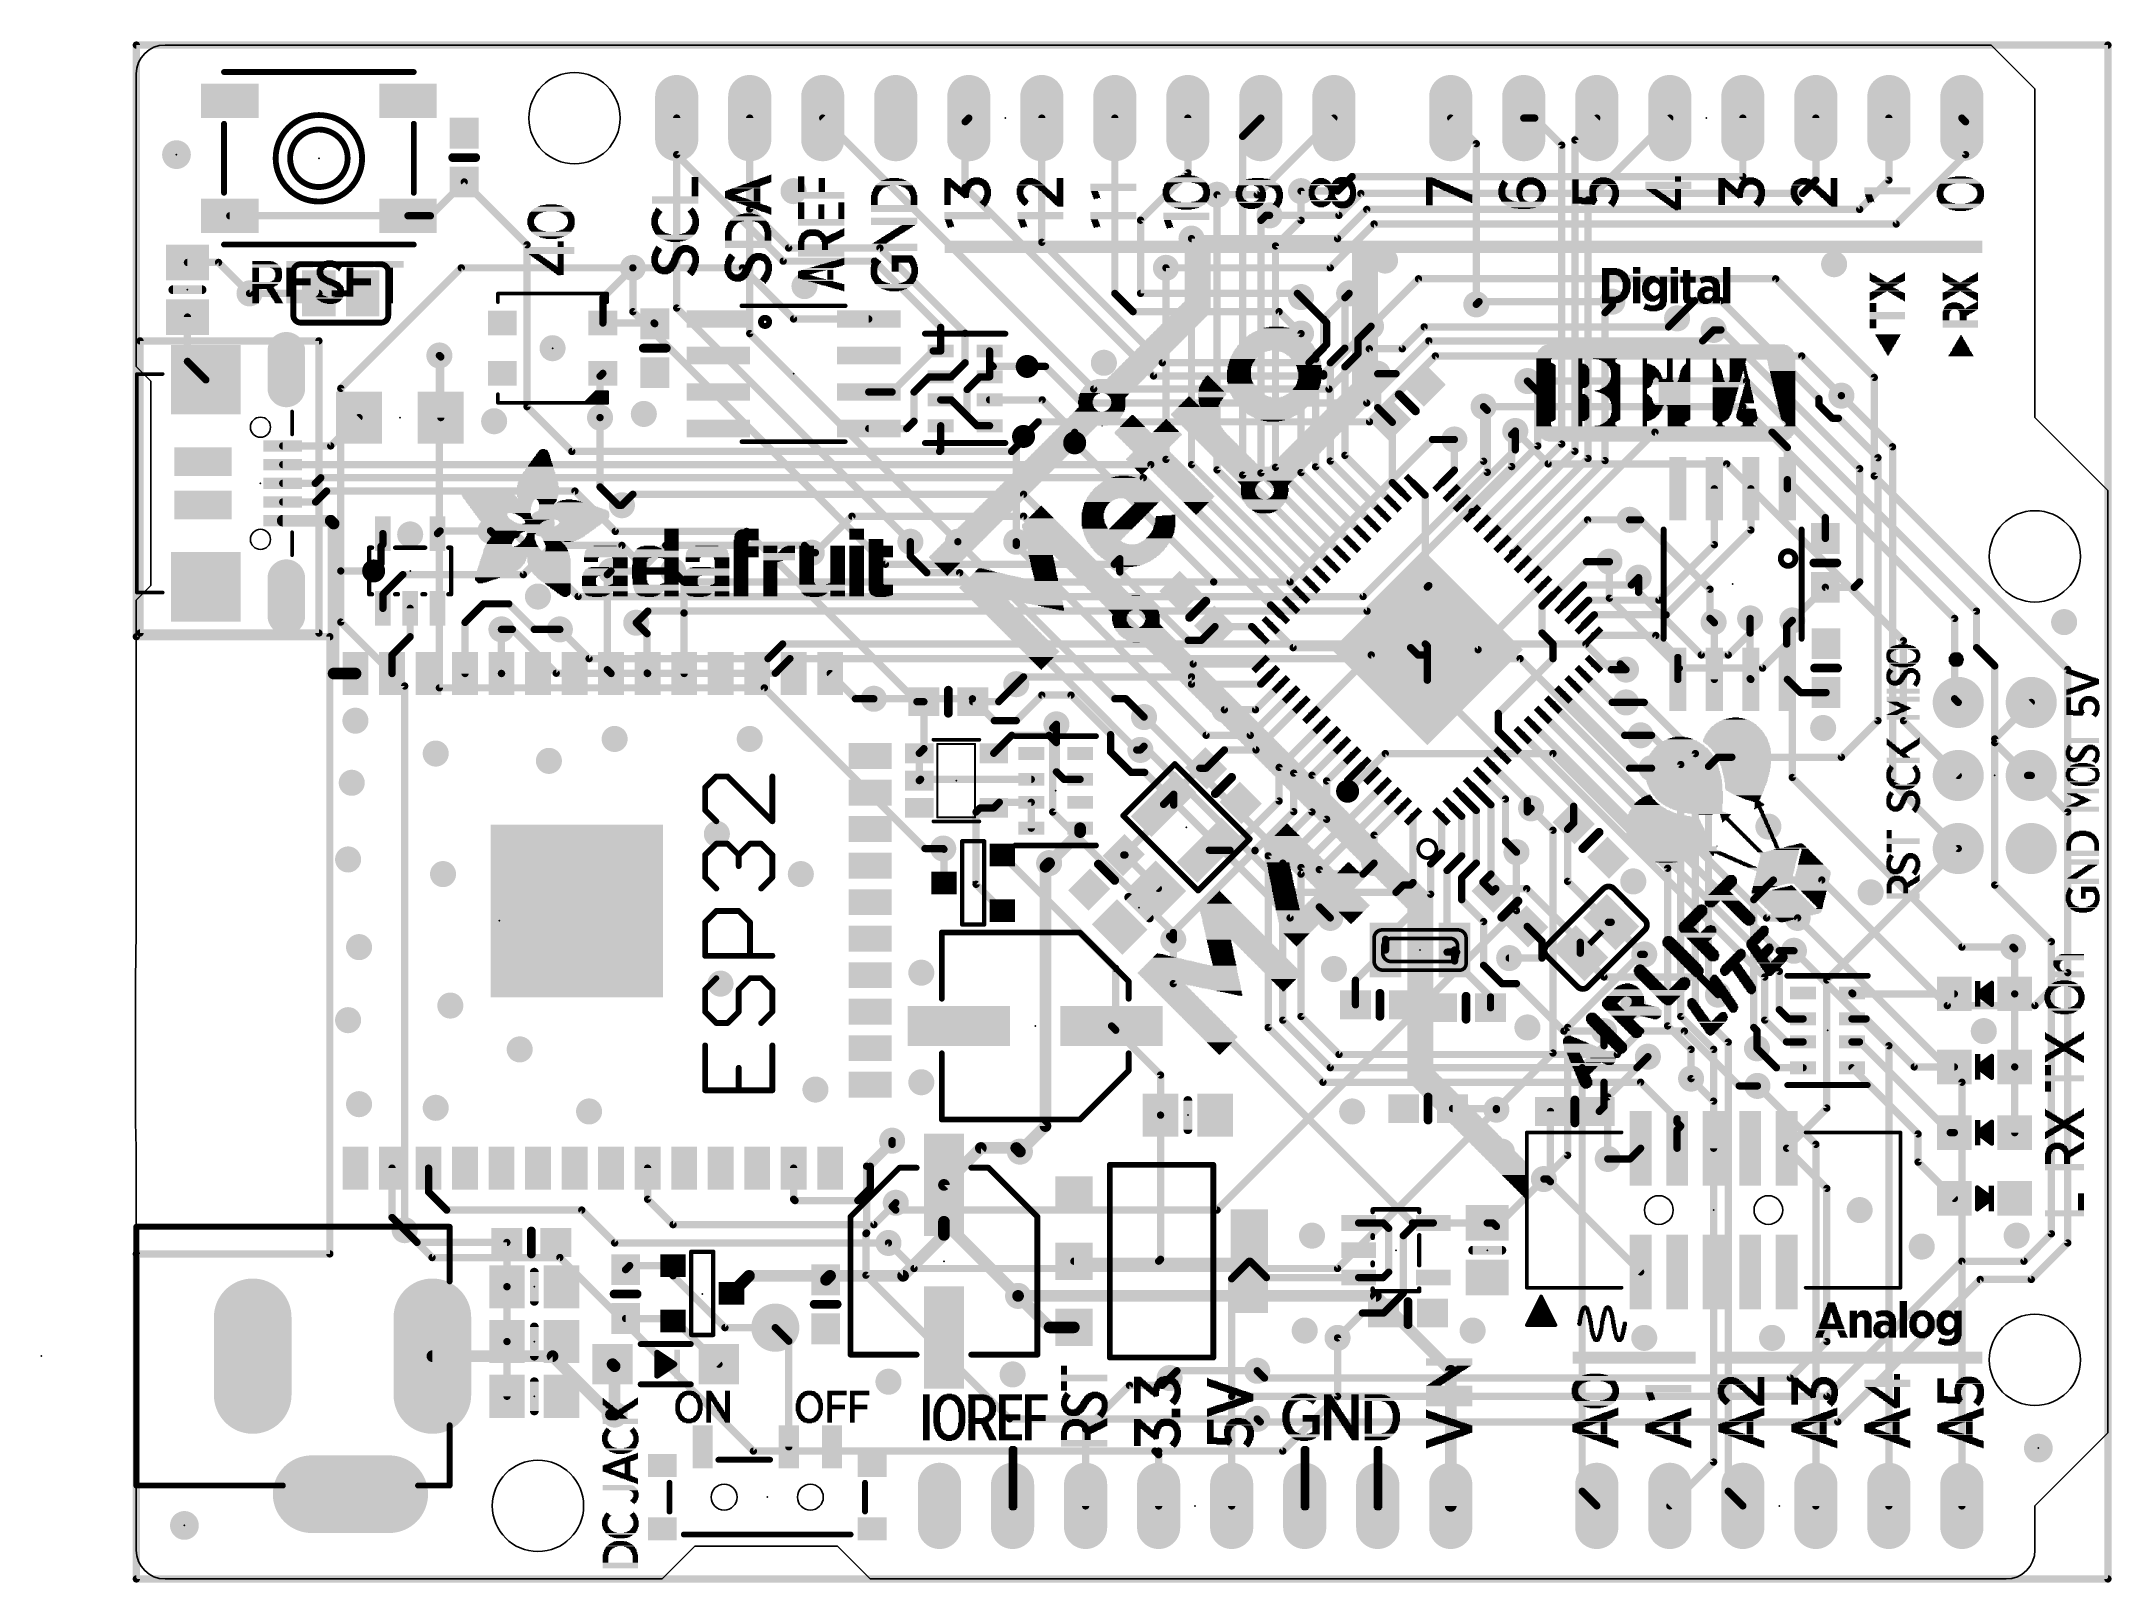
# Model space of a CAD drawing. Extents: x -3.3 to 68.7, y -0.1 to 53.5.
import ezdxf

# ---------------------------------------------------------------- set-up
doc = ezdxf.new("R2010")
doc.units = 0
for name, color, linetype in [('1', 12, 'CONTINUOUS'), ('16', 5, 'CONTINUOUS'), ('17', 110, 'CONTINUOUS'), ('18', 3, 'CONTINUOUS'), ('20', 53, 'CONTINUOUS'), ('200', 4, 'CONTINUOUS'), ('21', 40, 'CONTINUOUS'), ('22', 6, 'CONTINUOUS'), ('23', 53, 'CONTINUOUS'), ('24', 53, 'CONTINUOUS')]:
    doc.layers.add(name, color=color, linetype=linetype)

# ---------------------------------------------------------------- blocks, each defined once
blk = doc.blocks.new('LONGP100')
at = {"const_width": 1}
blk.add_lwpolyline([(-0.5, 0), (0.5, 0)], dxfattribs=at)
at = {"const_width": 0.5}
for points in [[(-0.5, 0.25, 1), (-0.5, -0.25)], [(0.5, -0.25, 1), (0.5, 0.25)]]:
    blk.add_lwpolyline(points, format="xyb", dxfattribs=at)
blk = doc.blocks.new('RECT')
blk.add_solid([(-0.5, -0.5), (0.5, -0.5), (-0.5, 0.5), (0.5, 0.5)])
blk = doc.blocks.new('PIE')
at = {"const_width": 0.5}
blk.add_lwpolyline([(0, -0.25, 1), (0, 0.25, 1), (0, -0.25)], format="xyb", dxfattribs=at)
blk = doc.blocks.new('ROUNDP')
at = {"const_width": 0.5}
blk.add_lwpolyline([(0, -0.25, 1), (0, 0.25, 1), (0, -0.25)], format="xyb", dxfattribs=at)
blk = doc.blocks.new('OFFSETP100')
at = {"const_width": 1}
blk.add_lwpolyline([(0, 0), (1, 0)], dxfattribs=at)
at = {"const_width": 0.5}
for points in [[(0, 0.25, 1), (0, -0.25)], [(1, -0.25, 1), (1, 0.25)]]:
    blk.add_lwpolyline(points, format="xyb", dxfattribs=at)
blk = doc.blocks.new('SQUAREP')
blk.add_solid([(-0.5, -0.5), (0.5, -0.5), (-0.5, 0.5), (0.5, 0.5)])
blk = doc.blocks.new('ROUNDV')
at = {"const_width": 0.5}
blk.add_lwpolyline([(0, -0.25, 1), (0, 0.25, 1), (0, -0.25)], format="xyb", dxfattribs=at)

msp = doc.modelspace()

# ---------------------------------------------------------------- linework, layer by layer
at = {"layer": '1'}
for points, const_width in [([(0, 53.34), (68.58, 53.34)], 0.254), ([(0, 32.766), (0, 53.34)], 0.254), ([(68.58, 53.34), (68.58, 0)], 0.254), ([(18.796, 50.8), (18.796, 49.53)], 0.254), ([(21.336, 50.8), (21.336, 47.6366)], 0.254), ([(38.481, 50.165), (39.116, 50.8)], 0.254), ([(46.609, 49.911), (45.72, 50.8)], 0.254), ([(48.26, 50.8), (48.641, 50.8)], 0.254), ([(49.5808, 49.8602), (48.641, 50.8)], 0.254), ([(50.038, 50.038), (50.8, 50.8)], 0.254), ([(50.4952, 47.9552), (53.34, 50.8)], 0.254), ([(38.481, 38.3851), (38.481, 50.165)], 0.254), ([(46.609, 49.911), (46.609, 44.323)], 0.254), ([(49.5808, 39.4645), (49.5808, 49.8602)], 0.254), ([(50.038, 39.2146), (50.038, 50.038)], 0.254), ([(18.796, 49.53), (22.5004, 45.8256)], 0.254), ([(10.2292, 47.403), (11.4046, 48.5784)], 0.254), ([(11.4046, 48.5784), (13.589, 46.394)], 0.254), ([(37.592, 48.133), (37.592, 38.5669)], 0.254), ([(40.513, 48.26), (40.513, 47.244)], 0.254), ([(3.25, 47.403), (9.45, 47.403)], 0.254), ([(9.45, 47.403), (10.2292, 47.403)], 0.254), ([(21.336, 47.6366), (22.6898, 46.2828)], 0.254), ([(39.2898, 47.4178), (39.116, 47.244)], 0.254), ([(39.4176, 47.4178), (39.2898, 47.4178)], 0.254), ([(50.4952, 38.9647), (50.4952, 47.9552)], 0.254), ([(39.116, 38.4572), (39.116, 47.244)], 0.254), ([(40.513, 47.244), (39.624, 46.355)], 0.254), ([(13.589, 46.394), (13.589, 40.767)], 0.254), ([(22.6898, 46.2828), (25.8648, 46.2828)], 0.254), ([(25.8648, 46.2828), (28.829, 43.3186)], 0.254), ([(36.703, 46.609), (36.703, 38.7488)], 0.254), ([(39.624, 46.355), (39.624, 38.6563)], 0.254), ([(1.778, 45.781), (2.86, 45.781)], 0.254), ([(2.86, 45.781), (3.937, 44.704)], 0.254), ([(16.228, 44.549), (17.272, 45.593)], 0.254), ([(17.272, 45.593), (21.082, 45.593)], 0.254), ([(21.082, 45.593), (22.86, 43.815)], 0.254), ([(22.5004, 45.8256), (25.6754, 45.8256)], 0.254), ([(25.6754, 45.8256), (27.979, 43.522)], 0.254), ([(35.814, 45.593), (35.814, 38.9307)], 0.254), ([(16.228, 43.674), (16.228, 44.549)], 0.254), ([(41.021, 44.069), (40.513, 44.577)], 0.254), ([(42.1854, 44.704), (42.037, 44.5556)], 0.254), ([(42.037, 42.799), (42.037, 44.5556)], 0.254), ([(1.778, 42.34), (1.778, 43.881)], 0.254), ([(25.4762, 43.815), (22.86, 43.815)], 0.254), ([(41.021, 44.069), (41.402, 43.688)], 0.254), ([(51.3407, 44.2903), (51.0867, 44.0363)], 0.254), ([(51.0867, 44.0363), (51.0867, 38.8915)], 0.254), ([(51.3407, 44.4173), (51.3407, 44.2903)], 0.254), ([(54.2076, 44.45), (53.594, 43.8364)], 0.254), ([(55.118, 44.45), (54.2076, 44.45)], 0.254), ([(58.5256, 41.0424), (55.118, 44.45)], 0.254), ([(16.228, 43.674), (18.009, 43.674)], 0.254), ([(18.034, 43.649), (18.009, 43.674)], 0.254), ([(27.979, 43.522), (27.979, 42.702)], 0.254), ([(28.829, 43.3186), (28.829, 42.291)], 0.254), ([(40.513, 43.307), (40.513, 38.4744)], 0.254), ([(41.402, 43.688), (41.402, 42.926)], 0.254), ([(42.9474, 43.561), (42.4942, 43.1078)], 0.254), ([(42.4942, 43.1078), (42.4942, 42.6096)], 0.254), ([(55.118, 43.434), (54.864, 43.434)], 0.254), ([(59.944, 38.608), (55.118, 43.434)], 0.254), ([(0.127, 43.053), (0.127, 32.893)], 0.254), ([(6.35, 43.053), (0.127, 43.053)], 0.254), ([(6.35, 32.893), (6.35, 43.053)], 0.254), ([(10.5914, 42.4946), (10.541, 42.545)], 0.254), ([(10.5914, 40.386), (10.5914, 42.4946)], 0.254), ([(26.289, 41.275), (27.716, 42.702)], 0.254), ([(27.716, 42.702), (27.979, 42.702)], 0.254), ([(29.679, 42.702), (29.679, 42.291)], 0.254), ([(41.402, 42.926), (41.021, 42.545)], 0.254), ([(41.021, 42.545), (41.021, 42.418)], 0.254), ([(41.021, 42.418), (41.021, 38.6735)], 0.254), ([(42.037, 42.799), (41.529, 42.291)], 0.254), ([(42.4942, 42.6096), (42.037, 42.1524)], 0.254), ([(2.418, 41.7), (1.778, 42.34)], 0.254), ([(16.129, 41.825), (16.228, 41.924)], 0.254), ([(16.129, 40.386), (16.129, 41.825)], 0.254), ([(27.578, 41.802), (27.051, 41.275)], 0.254), ([(27.578, 41.802), (27.979, 41.802)], 0.254), ([(27.979, 41.802), (28.34, 41.802)], 0.254), ([(28.34, 41.802), (28.829, 42.291)], 0.254), ([(29.337, 41.802), (28.8988, 41.3638)], 0.254), ([(29.679, 41.802), (29.337, 41.802)], 0.254), ([(29.679, 42.291), (29.679, 41.802)], 0.254), ([(29.806, 42.164), (29.679, 42.291)], 0.254), ([(30.988, 42.164), (29.806, 42.164)], 0.254), ([(41.529, 38.8726), (41.529, 42.291)], 0.254), ([(42.037, 42.1524), (42.037, 39.0717)], 0.254), ([(43.18, 41.91), (43.18, 40.7297)], 0.254), ([(48.7485, 41.2945), (48.387, 41.656)], 0.254), ([(25.4762, 41.275), (26.289, 41.275)], 0.254), ([(27.051, 40.259), (27.051, 41.275)], 0.254), ([(27.979, 41.002), (28.34, 41.002)], 0.254), ([(28.34, 41.002), (28.8988, 40.4432)], 0.254), ([(28.8988, 41.3638), (28.8988, 40.4432)], 0.254), ([(29.679, 41.002), (31.5103, 41.002)], 0.254), ([(32.639, 39.8733), (31.5103, 41.002)], 0.254), ([(48.7485, 41.2945), (48.7485, 39.3998)], 0.254), ([(58.5256, 40.8235), (58.5256, 41.0424)], 0.254), ([(61.087, 39.37), (59.309, 41.148)], 0.254), ([(6.7614, 39.4), (7.7474, 40.386)], 0.254), ([(13.589, 40.767), (15.1488, 39.2072)], 0.254), ([(26.797, 40.005), (27.051, 40.259)], 0.254), ([(28.8988, 40.4432), (29.24, 40.102)], 0.254), ([(43.18, 40.7297), (43.6086, 40.3011)], 0.254), ([(43.688, 40.2217), (43.6086, 40.3011)], 0.254), ([(43.688, 38.1278), (43.688, 40.2217)], 0.254), ([(46.863, 40.767), (46.863, 38.868)], 0.254), ([(58.9845, 40.3646), (58.5256, 40.8235)], 0.254), ([(59.2034, 40.3646), (58.9845, 40.3646)], 0.254), ([(60.579, 38.989), (59.2034, 40.3646)], 0.254), ([(25.4762, 40.005), (26.797, 40.005)], 0.254), ([(27.979, 40.102), (27.979, 39.2462)], 0.254), ([(29.24, 40.102), (29.679, 40.102)], 0.254), ([(30.4442, 39.2072), (30.861, 39.624)], 0.254), ([(30.861, 39.7296), (30.861, 39.624)], 0.254), ([(32.639, 39.8733), (32.639, 39.5074)], 0.254), ([(45.847, 39.624), (45.847, 38.5591)], 0.254), ([(47.9651, 39.9189), (47.9651, 39.263)], 0.254), ([(48.2288, 35.2841), (52.8227, 39.878)], 0.254), ([(56.896, 39.878), (52.8227, 39.878)], 0.254), ([(57.4294, 39.3446), (56.896, 39.878)], 0.254), ([(5.093, 39.4), (6.7614, 39.4)], 0.254), ([(15.1488, 39.2072), (27.94, 39.2072)], 0.254), ([(27.979, 39.2462), (27.94, 39.2072)], 0.254), ([(27.94, 39.2072), (30.4442, 39.2072)], 0.254), ([(40.5213, 34.2234), (35.814, 38.9307)], 0.254), ([(43.3498, 37.0518), (41.529, 38.8726)], 0.254), ([(42.037, 39.0717), (43.7033, 37.4054)], 0.254), ([(45.7539, 37.7589), (46.863, 38.868)], 0.254), ([(46.1075, 37.4054), (47.9651, 39.263)], 0.254), ([(46.461, 37.1123), (48.7485, 39.3998)], 0.254), ([(46.8146, 36.6983), (49.5808, 39.4645)], 0.254), ([(47.1681, 36.3447), (50.038, 39.2146)], 0.254), ([(47.5217, 35.9912), (50.4952, 38.9647)], 0.254), ([(51.0867, 38.8915), (47.8752, 35.68)], 0.254), ([(57.4294, 39.3446), (57.4294, 38.227)], 0.254), ([(60.579, 29.845), (60.579, 38.989)], 0.254), ([(61.087, 27.686), (61.087, 39.37)], 0.254), ([(5.093, 38.75), (35.2876, 38.75)], 0.254), ([(6.223, 38.1), (5.093, 38.1)], 0.254), ([(6.4158, 38.2928), (6.223, 38.1)], 0.254), ([(6.4158, 38.2928), (35.0264, 38.2928)], 0.254), ([(35.0264, 38.2928), (39.4536, 33.8656)], 0.254), ([(35.2876, 38.75), (40.1678, 33.8698)], 0.254), ([(40.8749, 34.577), (36.703, 38.7488)], 0.254), ([(41.2284, 34.9305), (37.592, 38.5669)], 0.254), ([(41.582, 35.2841), (38.481, 38.3851)], 0.254), ([(41.9355, 35.6376), (39.116, 38.4572)], 0.254), ([(42.2891, 35.9912), (39.624, 38.6563)], 0.254), ([(42.6427, 36.3447), (40.513, 38.4744)], 0.254), ([(42.9962, 36.6983), (41.021, 38.6735)], 0.254), ([(44.0569, 37.7589), (43.688, 38.1278)], 0.254), ([(44.831, 37.6919), (44.4104, 38.1125)], 0.254), ([(45.4004, 38.1125), (45.847, 38.5591)], 0.254), ([(57.4294, 38.227), (57.4294, 37.9098)], 0.254), ([(58.7502, 36.9062), (57.4294, 38.227)], 0.254), ([(59.944, 38.608), (59.944, 34.671)], 0.254), ([(6.236, 37.45), (5.093, 37.45)], 0.254), ([(6.617, 37.831), (6.236, 37.45)], 0.254), ([(15.255, 37.831), (6.617, 37.831)], 0.254), ([(16.6584, 36.4276), (15.255, 37.831)], 0.254), ([(17.272, 37.719), (16.891, 37.338)], 0.254), ([(30.861, 37.719), (17.272, 37.719)], 0.254), ([(36.7608, 31.8192), (30.861, 37.719)], 0.254), ([(44.831, 32.512), (44.831, 37.6919)], 0.254), ([(54.8894, 35.9664), (54.8894, 37.9098)], 0.254), ([(56.1594, 36.4744), (56.1594, 37.9098)], 0.254), ([(6.761, 36.8), (5.093, 36.8)], 0.4064), ([(6.8618, 36.6992), (6.761, 36.8)], 0.4064), ([(6.8618, 36.6992), (6.8618, 31.4854)], 0.4064), ([(24.892, 36.957), (23.622, 35.687)], 0.254), ([(30.861, 36.957), (24.892, 36.957)], 0.254), ([(36.703, 31.115), (30.861, 36.957)], 0.254), ([(46.461, 37.0518), (46.461, 37.1123)], 0.254), ([(50.4818, 36.83), (48.5824, 34.9305)], 0.254), ([(51.943, 36.83), (50.4818, 36.83)], 0.254), ([(58.7502, 36.1814), (58.7502, 36.9062)], 0.254), ([(8.575, 35.971), (8.509, 35.905)], 0.254), ([(8.509, 35.905), (8.509, 35.306)], 0.254), ([(8.575, 36.352), (8.575, 35.971)], 0.254), ([(10.475, 36.352), (10.5682, 36.4452)], 0.254), ([(10.5682, 36.4452), (12.3228, 36.4452)], 0.254), ([(12.3228, 36.4452), (12.319, 36.449)], 0.254), ([(14.478, 35.941), (13.462, 34.925)], 0.254), ([(16.891, 35.941), (14.478, 35.941)], 0.254), ([(21.2304, 36.4276), (16.6584, 36.4276)], 0.254), ([(17.78, 35.052), (16.891, 35.941)], 0.254), ([(27.1526, 30.5054), (21.2304, 36.4276)], 0.254), ([(26.924, 36.068), (26.924, 35.56)], 0.254), ([(28.575, 36.068), (34.036, 30.607)], 0.254), ([(30.607, 36.068), (30.607, 35.941)], 0.254), ([(37.211, 29.337), (30.607, 35.941)], 0.254), ([(54.8894, 35.9664), (52.959, 34.036)], 0.254), ([(53.213, 33.528), (56.1594, 36.4744)], 0.254), ([(8.509, 35.306), (8.255, 35.052)], 0.254), ([(23.622, 35.687), (23.495, 35.687)], 0.254), ([(27.4955, 34.9885), (26.924, 35.56)], 0.254), ([(34.209, 35.479), (34.209, 35.0176)], 0.254), ([(47.8752, 35.6376), (47.8752, 35.68)], 0.254), ([(49.2895, 34.2234), (50.4406, 35.3746)], 0.254), ([(51.2394, 35.3746), (50.4406, 35.3746)], 0.254), ([(9.271, 34.925), (8.575, 34.229)], 0.254), ([(9.271, 34.925), (13.462, 34.925)], 0.254), ([(16.51, 35.052), (16.383, 34.925)], 0.254), ([(16.383, 34.925), (16.383, 31.6162)], 0.254), ([(18.669, 35.052), (17.78, 35.052)], 0.254), ([(19.05, 34.671), (18.669, 35.052)], 0.254), ([(19.05, 33.5924), (19.05, 34.671)], 0.254), ([(28.6385, 34.9885), (27.4955, 34.9885)], 0.254), ([(34.798, 28.829), (28.6385, 34.9885)], 0.254), ([(36.5876, 32.639), (34.209, 35.0176)], 0.254), ([(44.9054, 34.4914), (44.958, 34.544)], 0.254), ([(44.9054, 32.3142), (44.9054, 34.4914)], 0.254), ([(48.9359, 34.577), (46.6732, 32.3142)], 0.254), ([(49.643, 33.8698), (50.3386, 34.5654)], 0.254), ([(51.9995, 34.5654), (50.3386, 34.5654)], 0.254), ([(52.2535, 34.8194), (51.9995, 34.5654)], 0.254), ([(57.6004, 33.3316), (58.7502, 34.4814)], 0.254), ([(58.7502, 34.4814), (59.7544, 34.4814)], 0.254), ([(59.7544, 34.4814), (59.944, 34.671)], 0.254), ([(8.575, 33.752), (8.575, 34.229)], 0.254), ([(9.525, 32.766), (9.525, 33.752)], 0.254), ([(12.0794, 33.909), (11.4338, 33.2634)], 0.254), ([(12.954, 33.909), (12.0794, 33.909)], 0.254), ([(13.843, 33.02), (12.954, 33.909)], 0.254), ([(39.4536, 33.8656), (39.4649, 33.8656)], 0.254), ([(39.4649, 33.8656), (39.8142, 33.5163)], 0.254), ([(49.2895, 34.2234), (48.895, 33.8289)], 0.254), ([(48.895, 33.8289), (48.895, 32.893)], 0.254), ([(49.9966, 33.5163), (50.5163, 34.036)], 0.254), ([(52.959, 34.036), (50.5163, 34.036)], 0.254), ([(11.4338, 31.4854), (11.4338, 33.2634)], 0.254), ([(12.7, 33.02), (12.7, 31.4892)], 0.254), ([(14.732, 33.02), (13.843, 33.02)], 0.254), ([(17.7681, 32.8716), (17.3871, 33.2526)], 0.254), ([(19.0538, 33.5886), (19.05, 33.5924)], 0.254), ([(19.0538, 31.4854), (19.0538, 33.5886)], 0.254), ([(37.519, 33.1184), (37.0397, 32.639)], 0.254), ([(38.7979, 33.1184), (37.519, 33.1184)], 0.254), ([(39.1071, 32.8092), (38.7979, 33.1184)], 0.254), ([(39.4607, 33.1627), (40.2384, 32.385)], 0.254), ([(50.3501, 33.1627), (50.7154, 33.528)], 0.254), ([(53.213, 33.528), (50.7154, 33.528)], 0.254), ([(54.864, 33.274), (54.8894, 33.2486)], 0.254), ([(54.8894, 33.2486), (54.8894, 31.2798)], 0.254), ([(56.134, 33.401), (56.134, 31.3052)], 0.254), ([(57.4294, 33.1606), (57.6004, 33.3316)], 0.254), ([(57.4294, 31.2798), (57.4294, 33.1606)], 0.254), ([(6.731, 32.766), (0, 32.766)], 0.254), ([(0.127, 32.893), (6.35, 32.893)], 0.254), ([(6.731, 11.303), (6.731, 32.766)], 0.254), ([(8.8938, 32.1348), (9.525, 32.766)], 0.254), ([(17.7681, 32.8716), (17.7681, 31.5011)], 0.254), ([(37.0397, 32.639), (36.5876, 32.639)], 0.254), ([(40.2384, 32.385), (44.323, 32.385)], 0.254), ([(44.323, 32.385), (44.577, 32.131)], 0.254), ([(44.9054, 32.4376), (44.831, 32.512)], 0.254), ([(44.9054, 32.3142), (44.9054, 32.4376)], 0.254), ([(44.9054, 32.131), (44.9054, 32.3142)], 0.254), ([(46.6732, 32.3142), (44.9054, 32.3142)], 0.254), ([(48.895, 32.893), (49.276, 32.512)], 0.254), ([(49.276, 32.512), (49.276, 32.004)], 0.254), ([(50.7037, 32.8092), (52.852, 32.8092)], 0.254), ([(53.6194, 32.0418), (52.852, 32.8092)], 0.254), ([(6.8618, 31.4854), (7.6238, 31.4854)], 0.4064), ([(8.8938, 31.4854), (8.8938, 32.1348)], 0.254), ([(16.383, 31.6162), (16.5138, 31.4854)], 0.254), ([(39.1071, 31.8192), (36.7608, 31.8192)], 0.254), ([(40.8749, 30.0515), (42.9544, 32.131)], 0.254), ([(42.9544, 32.131), (44.577, 32.131)], 0.254), ([(44.577, 32.131), (44.9054, 32.131)], 0.254), ([(44.9054, 31.2536), (44.9054, 32.131)], 0.254), ([(49.276, 32.004), (47.371, 30.099)], 0.254), ([(51.6198, 31.8192), (50.7037, 31.8192)], 0.254), ([(51.816, 31.623), (51.6198, 31.8192)], 0.254), ([(53.6194, 32.0418), (53.6194, 31.2798)], 0.254), ([(12.7, 31.4892), (12.7038, 31.4854)], 0.254), ([(17.7838, 31.4854), (17.7681, 31.5011)], 0.254), ([(24.1338, 31.4854), (25.0122, 30.607)], 0.254), ([(30.607, 31.115), (29.9974, 30.5054)], 0.254), ([(39.11, 31.115), (36.703, 31.115)], 0.254), ([(39.8142, 31.1121), (38.9281, 30.226)], 0.254), ([(39.4607, 31.4657), (39.11, 31.115)], 0.254), ([(47.5217, 28.6373), (44.9054, 31.2536)], 0.254), ([(49.9966, 31.1121), (51.7717, 29.337)], 0.254), ([(51.3358, 30.48), (50.3501, 31.4657)], 0.254), ([(56.134, 31.3052), (56.1594, 31.2798)], 0.254), ([(57.8854, 30.8238), (57.4294, 31.2798)], 0.254), ([(25.0122, 30.607), (25.654, 30.607)], 0.254), ([(27.3948, 30.5054), (27.1526, 30.5054)], 0.254), ([(27.3948, 30.5054), (27.3948, 28.8728)], 0.254), ([(29.9974, 30.5054), (29.0948, 30.5054)], 0.254), ([(34.036, 30.607), (34.417, 30.607)], 0.254), ([(35.052, 29.972), (34.417, 30.607)], 0.254), ([(38.9281, 30.226), (37.846, 30.226)], 0.254), ([(40.1678, 30.7586), (38.7462, 29.337)], 0.254), ([(40.5213, 30.405), (38.9449, 28.8286)], 0.254), ([(49.2895, 30.405), (56.7075, 22.987)], 0.254), ([(49.643, 30.7586), (52.2076, 28.194)], 0.254), ([(51.816, 30.48), (51.3358, 30.48)], 0.254), ([(58.7756, 30.8238), (57.8854, 30.8238)], 0.254), ([(65.913, 30.48), (64.643, 29.21)], 0.254), ([(32.004, 29.718), (32.004, 29.083)], 0.254), ([(41.2284, 29.6979), (39.751, 28.2205)], 0.254), ([(47.371, 30.099), (47.371, 29.4951)], 0.254), ([(47.371, 29.4951), (47.8752, 28.9908)], 0.254), ([(48.5824, 29.6979), (57.15, 21.1303)], 0.254), ([(48.9359, 30.0515), (57.1434, 21.844)], 0.254), ([(60.579, 29.845), (59.309, 28.575)], 0.254), ([(27.3948, 28.8728), (27.2342, 28.7122)], 0.254), ([(27.2342, 28.7122), (27.2342, 27.7622)], 0.254), ([(30.449, 29.337), (29.8242, 28.7122)], 0.254), ([(31.75, 29.337), (30.449, 29.337)], 0.254), ([(32.004, 29.083), (31.75, 29.337)], 0.254), ([(32.004, 28.067), (32.004, 29.083)], 0.254), ([(34.925, 28.829), (34.798, 28.829)], 0.254), ([(38.7462, 29.337), (37.211, 29.337)], 0.254), ([(37.8482, 28.8286), (37.2132, 28.1936)], 0.254), ([(38.9449, 28.8286), (37.8482, 28.8286)], 0.254), ([(41.582, 29.3444), (40.259, 28.0214)], 0.254), ([(41.9355, 28.9908), (40.894, 27.9493)], 0.254), ([(47.8752, 28.9908), (49.9958, 26.8703)], 0.254), ([(48.2288, 29.3444), (56.642, 20.9312)], 0.254), ([(52.324, 29.337), (51.7717, 29.337)], 0.254), ([(64.643, 29.21), (64.643, 24.13)], 0.254), ([(32.2644, 27.8066), (32.004, 28.067)], 0.254), ([(36.0839, 27.2891), (36.9884, 28.1936)], 0.254), ([(37.2132, 28.1936), (36.9884, 28.1936)], 0.254), ([(39.751, 28.2205), (39.751, 27.051)], 0.254), ([(40.259, 28.0214), (40.259, 26.6816)], 0.254), ([(42.2891, 28.6373), (41.402, 27.7502)], 0.254), ([(42.6427, 28.2837), (42.1323, 27.7733)], 0.254), ([(47.1681, 28.2837), (48.387, 27.0648)], 0.254), ([(52.2076, 28.194), (52.705, 28.194)], 0.254), ([(59.309, 28.575), (55.499, 28.575)], 0.254), ([(27.2342, 27.7622), (27.2786, 27.8066)], 0.254), ([(31.1286, 27.8066), (27.2786, 27.8066)], 0.254), ([(32.8286, 27.8066), (32.2644, 27.8066)], 0.254), ([(36.0839, 27.2891), (35.7301, 26.9353)], 0.254), ([(36.0839, 26.9109), (36.0839, 27.2891)], 0.254), ([(43.3498, 27.5766), (40.513, 24.7398)], 0.254), ([(40.894, 27.9493), (40.894, 26.67)], 0.254), ([(41.402, 27.7502), (41.402, 26.416)], 0.254), ([(42.1323, 27.7733), (42.1323, 27.3918)], 0.254), ([(47.117, 26.9206), (46.461, 27.5766)], 0.254), ([(46.8146, 27.9302), (47.625, 27.1197)], 0.254), ([(63.373, 25.4), (61.087, 27.686)], 0.254), ([(65.913, 27.94), (67.183, 26.67)], 0.254), ([(29.21, 26.67), (29.3522, 26.8122)], 0.254), ([(29.21, 26.67), (29.21, 24.1554)], 0.254), ([(29.8242, 26.8122), (29.3522, 26.8122)], 0.254), ([(30.0186, 27.0066), (29.8242, 26.8122)], 0.254), ([(31.1286, 27.0066), (30.0186, 27.0066)], 0.254), ([(31.1286, 27.0066), (31.1286, 26.1066)], 0.254), ([(34.3477, 25.1746), (36.0839, 26.9109)], 0.254), ([(39.751, 27.051), (38.0415, 25.3415)], 0.254), ([(40.259, 26.6816), (38.9128, 25.3354)], 0.254), ([(40.894, 26.67), (39.37, 25.146)], 0.254), ([(43.7033, 27.223), (41.148, 24.6677)], 0.254), ([(44.0569, 26.8695), (43.053, 25.8656)], 0.254), ([(45.7539, 26.8695), (46.101, 26.5224)], 0.254), ([(46.101, 26.5224), (46.101, 25.146)], 0.254), ([(46.1075, 27.223), (46.609, 26.7215)], 0.254), ([(46.609, 26.7215), (46.609, 24.892)], 0.254), ([(47.117, 26.9206), (47.117, 24.511)], 0.254), ([(47.625, 27.1197), (47.625, 25.654)], 0.254), ([(48.387, 27.0648), (48.387, 26.67)], 0.254), ([(48.514, 26.797), (48.387, 26.67)], 0.254), ([(49.9958, 26.8703), (49.9958, 26.2822)], 0.254), ([(67.183, 26.67), (67.183, 11.684)], 0.254), ([(31.75, 24.892), (32.8286, 25.9706)], 0.4064), ([(32.8286, 26.1066), (32.8286, 25.9706)], 0.4064), ([(41.402, 26.416), (39.878, 24.892)], 0.254), ([(43.053, 25.8656), (43.053, 24.892)], 0.254), ([(44.4104, 26.5159), (44.4104, 24.2174)], 0.254), ([(45.4004, 26.5159), (45.4004, 25.2459)], 0.254), ([(49.9958, 26.2822), (49.784, 26.0705)], 0.254), ([(49.784, 26.0705), (49.784, 24.257)], 0.254), ([(28.0924, 25.3746), (28.067, 25.4)], 0.254), ([(28.0924, 25.3746), (28.0924, 24.2062)], 0.254), ([(34.0676, 21.2282), (30.1244, 25.1714)], 0.254), ([(34.3893, 25.1746), (34.3477, 25.1746)], 0.254), ([(35.5496, 24.0144), (34.3893, 25.1746)], 0.254), ([(38.9128, 25.3238), (35.941, 22.352)], 0.254), ([(38.0415, 25.3415), (37.3239, 25.3415)], 0.254), ([(38.9128, 25.3354), (38.9128, 25.3238)], 0.254), ([(39.37, 25.146), (39.37, 19.177)], 0.254), ([(45.4004, 25.2459), (45.0194, 24.8649)], 0.254), ([(46.101, 25.146), (45.593, 24.638)], 0.254), ([(48.006, 25.273), (47.625, 25.654)], 0.254), ([(63.373, 25.4), (58.801, 20.828)], 0.254), ([(39.878, 24.892), (39.878, 19.431)], 0.254), ([(40.513, 24.7398), (40.513, 19.558)], 0.254), ([(41.148, 24.6677), (41.148, 23.368)], 0.254), ([(45.0194, 24.8649), (45.0194, 23.8104)], 0.254), ([(45.593, 24.638), (45.593, 21.7963)], 0.254), ([(46.609, 24.892), (46.101, 24.384)], 0.254), ([(46.101, 24.384), (46.101, 23.622)], 0.254), ([(47.117, 24.511), (46.8376, 24.2316)], 0.254), ([(30.1244, 23.241), (29.21, 24.1554)], 0.254), ([(45.0194, 23.8104), (43.4532, 22.2442)], 0.254), ([(44.069, 24.13), (44.323, 24.13)], 0.254), ([(44.4104, 24.2174), (44.323, 24.13)], 0.254), ([(47.1764, 23.8928), (46.8376, 24.2316)], 0.254), ([(47.1764, 23.8928), (47.2865, 24.003)], 0.254), ([(48.3613, 24.003), (47.2865, 24.003)], 0.254), ([(50.224, 22.1403), (48.3613, 24.003)], 0.254), ([(51.2041, 22.8369), (49.784, 24.257)], 0.254), ([(64.643, 24.13), (66.6115, 22.1615)], 0.254), ([(41.148, 23.368), (41.529, 22.987)], 0.254), ([(46.863, 22.86), (46.101, 23.622)], 0.254), ([(57.785, 22.987), (56.7075, 22.987)], 0.254), ([(35.941, 22.352), (36.068, 22.225)], 0.254), ([(36.068, 22.225), (36.068, 20.701)], 0.254), ([(43.4532, 21.8694), (43.4532, 22.2442)], 0.254), ([(46.863, 22.86), (46.863, 21.336)], 0.254), ([(48.3784, 22.6908), (48.895, 22.1742)], 0.254), ([(51.3016, 22.8369), (51.2041, 22.8369)], 0.254), ([(52.4215, 21.717), (51.3016, 22.8369)], 0.254), ([(43.4532, 21.8694), (42.4062, 20.8224)], 0.254), ([(45.593, 21.7963), (45.9263, 21.7963)], 0.254), ([(45.8532, 21.8694), (45.9263, 21.7963)], 0.254), ([(45.8532, 21.8694), (45.8532, 21.4884)], 0.254), ([(47.1034, 20.2382), (45.8532, 21.4884)], 0.254), ([(48.895, 21.59), (47.752, 21.59)], 0.254), ([(48.895, 22.1742), (48.895, 21.59)], 0.254), ([(50.224, 21.7593), (50.224, 22.1403)], 0.254), ([(50.224, 21.7593), (51.0497, 20.9336)], 0.254), ([(52.451, 21.717), (52.4215, 21.717)], 0.254), ([(57.658, 21.844), (57.1434, 21.844)], 0.254), ([(65.3374, 21.9116), (65.278, 21.971)], 0.254), ([(65.3374, 20.3454), (65.3374, 21.9116)], 0.254), ([(66.6115, 22.1615), (66.6115, 12.0015)], 0.254), ([(34.0676, 21.2282), (34.0676, 19.0816)], 0.254), ([(42.4062, 20.8224), (42.4062, 19.9644)], 0.254), ([(47.498, 20.701), (46.863, 21.336)], 0.254), ([(54.3988, 20.9336), (51.0497, 20.9336)], 0.254), ([(55.0124, 20.32), (54.3988, 20.9336)], 0.254), ([(56.642, 20.9312), (56.642, 19.431)], 0.254), ([(57.15, 21.1303), (57.15, 19.7938)], 0.254), ([(58.801, 16.374), (58.801, 20.828)], 0.254), ([(44.389, 12.38), (36.068, 20.701)], 0.254), ([(47.1034, 20.2382), (47.1034, 19.8628)], 0.254), ([(48.006, 20.701), (47.498, 20.701)], 0.254), ([(49.657, 19.05), (48.006, 20.701)], 0.254), ([(59.6764, 20.3754), (59.7064, 20.3454)], 0.254), ([(59.7064, 20.3454), (63.2374, 20.3454)], 0.254), ([(65.3374, 20.3454), (65.3374, 17.8054)], 0.254), ([(41.529, 17.78), (39.878, 19.431)], 0.254), ([(41.8338, 18.2372), (40.513, 19.558)], 0.254), ([(57.3976, 18.6754), (56.642, 19.431)], 0.254), ([(57.4684, 19.4754), (57.15, 19.7938)], 0.254), ([(57.4684, 19.4754), (57.9764, 19.4754)], 0.254), ([(59.6764, 19.4754), (60.1704, 19.4754)], 0.254), ([(61.8404, 17.8054), (60.1704, 19.4754)], 0.254), ([(33.9214, 19.2278), (34.0676, 19.0816)], 0.254), ([(34.0676, 19.0816), (35.626, 17.5232)], 0.254), ([(41.275, 17.272), (39.37, 19.177)], 0.254), ([(51.054, 19.05), (49.657, 19.05)], 0.254), ([(51.5112, 18.2372), (52.324, 19.05)], 0.254), ([(53.848, 19.05), (52.324, 19.05)], 0.254), ([(55.753, 17.145), (53.848, 19.05)], 0.254), ([(57.3976, 18.6754), (57.9764, 18.6754)], 0.254), ([(59.6764, 18.6754), (59.9376, 18.6754)], 0.254), ([(63.0936, 15.5194), (59.9376, 18.6754)], 0.254), ([(51.5112, 18.2372), (41.8338, 18.2372)], 0.254), ([(52.578, 18.161), (52.197, 17.78)], 0.254), ([(57.0495, 17.7754), (56.3717, 18.4532)], 0.254), ([(35.626, 17.5232), (35.626, 16.129)], 0.254), ([(51.054, 17.272), (41.275, 17.272)], 0.254), ([(52.197, 17.78), (41.529, 17.78)], 0.254), ([(52.324, 17.272), (51.054, 17.272)], 0.254), ([(51.054, 16.422), (51.054, 17.272)], 0.254), ([(53.594, 16.002), (52.324, 17.272)], 0.254), ([(54.0806, 17.399), (54.864, 16.6156)], 0.254), ([(57.9764, 17.7754), (57.0495, 17.7754)], 0.254), ([(59.6764, 17.7754), (61.976, 15.4758)], 0.254), ([(61.8404, 17.8054), (63.2374, 17.8054)], 0.254), ([(65.3374, 17.8054), (65.3374, 15.5194)], 0.254), ([(54.864, 16.6156), (54.864, 14.977)], 0.254), ([(56.388, 17.145), (55.753, 17.145)], 0.254), ([(35.626, 16.129), (35.626, 11.115)], 0.254), ([(47.3075, 16.3576), (45.7826, 16.3576)], 0.254), ([(47.3075, 16.3576), (47.3075, 16.3195)], 0.254), ([(49.188, 16.256), (49.188, 13.813)], 0.254), ([(51.054, 16.422), (50.888, 16.256)], 0.254), ([(53.594, 16.002), (53.594, 15.875)], 0.254), ([(53.594, 15.875), (53.721, 15.748)], 0.254), ([(53.721, 15.748), (53.594, 15.621)], 0.254), ([(57.404, 14.977), (58.801, 16.374)], 0.254), ([(25.527, 14.351), (26.289, 15.113)], 0.254), ([(26.289, 15.24), (26.289, 15.113)], 0.254), ([(28.0924, 13.703), (29.3754, 14.986)], 0.4064), ([(29.3754, 14.986), (30.607, 14.986)], 0.4064), ([(30.607, 14.986), (30.734, 14.859)], 0.4064), ([(53.594, 15.621), (53.594, 14.977)], 0.254), ([(61.976, 15.4758), (61.976, 14.4948)], 0.254), ([(63.0936, 15.5194), (63.2374, 15.5194)], 0.254), ([(8.8938, 14.2854), (8.8938, 12.5692)], 0.254), ([(10.1638, 14.2854), (10.1638, 13.4582)], 0.254), ([(17.7838, 14.2854), (17.7838, 13.2042)], 0.254), ([(22.8638, 14.2854), (22.8638, 13.2042)], 0.254), ([(25.527, 13.589), (25.527, 14.351)], 0.254), ([(51.952, 14.605), (51.181, 14.605)], 0.254), ([(52.324, 14.977), (51.952, 14.605)], 0.254), ([(57.404, 14.977), (58.801, 13.58)], 0.254), ([(61.976, 14.4948), (63.2374, 13.2334)], 0.254), ([(25.0952, 13.1572), (25.527, 13.589)], 0.254), ([(28.0924, 12.4206), (28.0924, 13.703)], 0.4064), ([(47.3075, 12.2555), (48.9585, 13.9065)], 0.254), ([(49.0945, 13.9065), (48.9585, 13.9065)], 0.254), ([(49.188, 13.813), (49.0945, 13.9065)], 0.254), ([(49.188, 13.813), (52.324, 10.677)], 0.254), ([(58.801, 13.58), (58.801, 8.255)], 0.254), ([(10.1638, 13.4582), (10.795, 12.827)], 0.254), ([(18.669, 12.319), (17.7838, 13.2042)], 0.254), ([(22.8638, 13.2042), (22.9108, 13.1572)], 0.254), ([(22.9108, 13.1572), (25.0952, 13.1572)], 0.254), ([(26.416, 13.081), (25.654, 12.319)], 0.254), ([(8.8938, 12.5692), (9.3345, 12.1285)], 0.254), ([(9.7626, 11.7004), (9.3345, 12.1285)], 0.254), ([(10.795, 12.827), (15.494, 12.827)], 0.254), ([(15.494, 12.827), (16.637, 11.684)], 0.254), ([(25.654, 12.319), (18.669, 12.319)], 0.254), ([(28.0924, 11.9634), (28.0924, 12.4206)], 0.4064), ([(30.6705, 9.8425), (28.0924, 12.4206)], 0.4064), ([(43.373, 12.38), (42.515, 12.38)], 0.254), ([(43.561, 12.192), (43.373, 12.38)], 0.254), ([(43.561, 10.668), (43.561, 12.192)], 0.254), ([(44.069, 11.938), (44.511, 12.38)], 0.254), ([(44.389, 12.38), (45.115, 12.38)], 0.254), ([(44.511, 12.38), (45.115, 12.38)], 0.254), ([(45.115, 12.38), (46.99, 12.38)], 0.254), ([(46.99, 12.38), (47.183, 12.38)], 0.254), ([(47.183, 12.38), (47.3075, 12.2555)], 0.254), ([(12.8896, 11.7004), (9.7626, 11.7004)], 0.254), ([(12.8896, 10.1634), (12.8896, 11.7004)], 0.254), ([(26.162, 11.684), (16.637, 11.684)], 0.254), ([(28.0924, 11.9634), (26.67, 10.541)], 0.4064), ([(44.069, 11.938), (44.069, 9.9324)], 0.254), ([(66.6115, 12.0015), (65.659, 11.049)], 0.254), ([(67.183, 11.684), (65.913, 10.414)], 0.254), ([(0, 0), (0, 11.303)], 0.254), ([(0, 11.303), (6.731, 11.303)], 0.254), ([(17.018, 10.756), (17.1586, 10.8966)], 0.254), ([(17.1586, 10.8966), (18.669, 10.8966)], 0.254), ([(18.669, 10.8966), (18.669, 10.541)], 0.254), ([(32.6116, 11.049), (35.56, 11.049)], 0.254), ([(35.626, 11.115), (35.56, 11.049)], 0.254), ([(35.56, 11.049), (38.7116, 11.049)], 0.254), ([(38.1, 10.4374), (38.7116, 11.049)], 0.254), ([(38.74, 11.049), (38.7116, 11.049)], 0.254), ([(39.309, 10.48), (38.74, 11.049)], 0.254), ([(63.5, 11.049), (58.801, 6.35)], 0.254), ([(65.659, 11.049), (63.5, 11.049)], 0.254), ([(12.893, 10.16), (12.8896, 10.1634)], 0.254), ([(12.893, 8.255), (12.893, 10.16)], 0.254), ([(18.669, 10.541), (20.4724, 8.7376)], 0.254), ([(20.701, 9.9314), (21.3106, 10.541)], 0.4064), ([(21.3106, 10.541), (24.13, 10.541)], 0.4064), ([(23.9894, 10.4004), (24.13, 10.541)], 0.4064), ([(23.9776, 10.4004), (23.9894, 10.4004)], 0.3048), ([(24.13, 10.541), (26.67, 10.541)], 0.4064), ([(38.1, 6.35), (38.1, 10.4374)], 0.254), ([(42.515, 10.48), (39.309, 10.48)], 0.254), ([(42.515, 10.48), (43.373, 10.48)], 0.254), ([(43.373, 10.48), (43.561, 10.668)], 0.254), ([(64.135, 10.414), (59.182, 5.461)], 0.254), ([(65.913, 10.414), (64.135, 10.414)], 0.254), ([(31.764, 8.749), (30.6705, 9.8425)], 0.4064), ([(42.6476, 9.2466), (41.783, 8.382)], 0.254), ([(43.3832, 9.2466), (42.6476, 9.2466)], 0.254), ([(44.069, 9.9324), (43.3832, 9.2466)], 0.254), ([(18.5792, 9.056), (17.018, 9.056)], 0.254), ([(18.669, 8.9662), (18.5792, 9.056)], 0.254), ([(18.7664, 8.9662), (18.669, 8.9662)], 0.254), ([(20.265, 7.4676), (18.7664, 8.9662)], 0.254), ([(22.225, 8.7376), (20.4724, 8.7376)], 0.254), ([(22.6956, 8.267), (22.225, 8.7376)], 0.254), ([(32.6116, 8.749), (31.764, 8.749)], 0.4064), ([(12.893, 6.35), (12.893, 8.255)], 0.254), ([(22.6956, 4.5948), (22.6956, 8.267)], 0.254), ([(58.801, 8.255), (57.531, 6.985)], 0.254), ([(16.637, 7.3956), (16.565, 7.4676)], 0.4064), ([(16.637, 5.715), (16.637, 7.3956)], 0.4064), ([(39.243, 6.985), (38.989, 7.239)], 0.254), ([(34.544, 6.731), (33.02, 5.207)], 0.254), ([(35.687, 6.731), (34.544, 6.731)], 0.254), ([(35.941, 6.985), (35.687, 6.731)], 0.254), ([(57.531, 6.985), (39.243, 6.985)], 0.254), ([(38.1, 2.54), (38.1, 6.35)], 0.254), ([(58.801, 6.35), (38.1, 6.35)], 0.254), ([(33.02, 2.54), (33.02, 5.207)], 0.254), ([(39.0946, 5.461), (38.989, 5.5666)], 0.254), ([(59.182, 5.461), (39.0946, 5.461)], 0.254), ([(68.58, 0), (0, 0)], 0.254)]:
    msp.add_lwpolyline(points, dxfattribs=dict(at, const_width=const_width))
for points, const_width in [([(0, 53.4035, 1), (0, 53.2765)], 0.127), ([(0.0635, 53.34, 1), (-0.0635, 53.34)], 0.127), ([(68.6435, 53.34, 1), (68.5165, 53.34)], 0.127), ([(68.58, 53.2765, 1), (68.58, 53.4035)], 0.127), ([(18.8595, 50.8, 1), (18.7325, 50.8)], 0.127), ([(21.3995, 50.8, 1), (21.2725, 50.8)], 0.127), ([(39.1609, 50.7551, 1), (39.0711, 50.8449)], 0.127), ([(45.7649, 50.8449, 1), (45.6751, 50.7551)], 0.127), ([(48.26, 50.8635, 1), (48.26, 50.7365)], 0.127), ([(48.6859, 50.8449, 1), (48.5961, 50.7551)], 0.127), ([(48.641, 50.7365, 1), (48.641, 50.8635)], 0.127), ([(50.8449, 50.7551, 1), (50.7551, 50.8449)], 0.127), ([(53.3849, 50.7551, 1), (53.2951, 50.8449)], 0.127), ([(38.5445, 50.165, 1), (38.4175, 50.165)], 0.127), ([(38.4361, 50.2099, 1), (38.5259, 50.1201)], 0.127), ([(46.6725, 49.911, 1), (46.5455, 49.911)], 0.127), ([(46.5641, 49.8661, 1), (46.6539, 49.9559)], 0.127), ([(49.6443, 49.8602, 1), (49.5173, 49.8602)], 0.127), ([(49.5359, 49.8153, 1), (49.6257, 49.9051)], 0.127), ([(50.1015, 50.038, 1), (49.9745, 50.038)], 0.127), ([(49.9931, 50.0829, 1), (50.0829, 49.9931)], 0.127), ([(18.8409, 49.5749, 1), (18.7511, 49.4851)], 0.127), ([(18.7325, 49.53, 1), (18.8595, 49.53)], 0.127), ([(11.4495, 48.6233, 1), (11.3597, 48.5335)], 0.127), ([(11.4495, 48.5335, 1), (11.3597, 48.6233)], 0.127), ([(37.6555, 48.133, 1), (37.5285, 48.133)], 0.127), ([(40.5765, 48.26, 1), (40.4495, 48.26)], 0.127), ([(3.25, 47.4665, 1), (3.25, 47.3395)], 0.127), ([(9.45, 47.4665, 1), (9.45, 47.3395)], 0.127), ([(9.45, 47.3395, 1), (9.45, 47.4665)], 0.127), ([(10.2292, 47.3395, 1), (10.2292, 47.4665)], 0.127), ([(21.3809, 47.6815, 1), (21.2911, 47.5917)], 0.127), ([(21.2725, 47.6366, 1), (21.3995, 47.6366)], 0.127), ([(39.2898, 47.4813, 1), (39.2898, 47.3543)], 0.127), ([(39.3347, 47.3729, 1), (39.2449, 47.4627)], 0.127), ([(39.4176, 47.3543, 1), (39.4176, 47.4813)], 0.127), ([(50.5587, 47.9552, 1), (50.4317, 47.9552)], 0.127), ([(50.4503, 48.0001, 1), (50.5401, 47.9103)], 0.127), ([(10.1843, 47.4479, 1), (10.2741, 47.3581)], 0.127), ([(39.1795, 47.244, 1), (39.0525, 47.244)], 0.127), ([(39.0711, 47.2889, 1), (39.1609, 47.1991)], 0.127), ([(40.4495, 47.244, 1), (40.5765, 47.244)], 0.127), ([(40.5579, 47.1991, 1), (40.4681, 47.2889)], 0.127), ([(13.6525, 46.394, 1), (13.5255, 46.394)], 0.127), ([(13.5441, 46.3491, 1), (13.6339, 46.4389)], 0.127), ([(22.6898, 46.3463, 1), (22.6898, 46.2193)], 0.127), ([(22.6449, 46.2379, 1), (22.7347, 46.3277)], 0.127), ([(25.9097, 46.3277, 1), (25.8199, 46.2379)], 0.127), ([(25.8648, 46.2193, 1), (25.8648, 46.3463)], 0.127), ([(36.7665, 46.609, 1), (36.6395, 46.609)], 0.127), ([(39.6875, 46.355, 1), (39.5605, 46.355)], 0.127), ([(39.5791, 46.3999, 1), (39.6689, 46.3101)], 0.127), ([(1.778, 45.8445, 1), (1.778, 45.7175)], 0.127), ([(2.9049, 45.8259, 1), (2.8151, 45.7361)], 0.127), ([(2.86, 45.7175, 1), (2.86, 45.8445)], 0.127), ([(17.272, 45.6565, 1), (17.272, 45.5295)], 0.127), ([(17.3169, 45.5481, 1), (17.2271, 45.6379)], 0.127), ([(21.1269, 45.6379, 1), (21.0371, 45.5481)], 0.127), ([(21.082, 45.5295, 1), (21.082, 45.6565)], 0.127), ([(22.5004, 45.8891, 1), (22.5004, 45.7621)], 0.127), ([(22.4555, 45.7807, 1), (22.5453, 45.8705)], 0.127), ([(25.7203, 45.8705, 1), (25.6305, 45.7807)], 0.127), ([(25.6754, 45.7621, 1), (25.6754, 45.8891)], 0.127), ([(35.8775, 45.593, 1), (35.7505, 45.593)], 0.127), ([(3.8921, 44.6591, 1), (3.9819, 44.7489)], 0.127), ([(16.2915, 44.549, 1), (16.1645, 44.549)], 0.127), ([(16.1831, 44.5939, 1), (16.2729, 44.5041)], 0.127), ([(40.5579, 44.6219, 1), (40.4681, 44.5321)], 0.127), ([(42.1005, 44.5556, 1), (41.9735, 44.5556)], 0.127), ([(41.9921, 44.6005, 1), (42.0819, 44.5107)], 0.127), ([(42.2303, 44.6591, 1), (42.1405, 44.7489)], 0.127), ([(1.8415, 43.881, 1), (1.7145, 43.881)], 0.127), ([(22.86, 43.8785, 1), (22.86, 43.7515)], 0.127), ([(25.4762, 43.7515, 1), (25.4762, 43.8785)], 0.127), ([(41.0659, 44.1139, 1), (40.9761, 44.0241)], 0.127), ([(40.9761, 44.0241, 1), (41.0659, 44.1139)], 0.127), ([(46.5455, 44.323, 1), (46.6725, 44.323)], 0.127), ([(51.1502, 44.0363, 1), (51.0232, 44.0363)], 0.127), ([(51.0418, 44.0812, 1), (51.1316, 43.9914)], 0.127), ([(51.4042, 44.4173, 1), (51.2772, 44.4173)], 0.127), ([(51.2772, 44.2903, 1), (51.4042, 44.2903)], 0.127), ([(51.3856, 44.2454, 1), (51.2958, 44.3352)], 0.127), ([(53.5491, 43.8813, 1), (53.6389, 43.7915)], 0.127), ([(54.2076, 44.5135, 1), (54.2076, 44.3865)], 0.127), ([(54.2525, 44.4051, 1), (54.1627, 44.4949)], 0.127), ([(55.1629, 44.4949, 1), (55.0731, 44.4051)], 0.127), ([(55.118, 44.3865, 1), (55.118, 44.5135)], 0.127), ([(16.228, 43.7375, 1), (16.228, 43.6105)], 0.127), ([(16.1645, 43.674, 1), (16.2915, 43.674)], 0.127), ([(18.0539, 43.7189, 1), (17.9641, 43.6291)], 0.127), ([(17.9891, 43.6041, 1), (18.0789, 43.6939)], 0.127), ([(18.009, 43.6105, 1), (18.009, 43.7375)], 0.127), ([(22.8151, 43.7701, 1), (22.9049, 43.8599)], 0.127), ([(28.0425, 43.522, 1), (27.9155, 43.522)], 0.127), ([(27.9341, 43.4771, 1), (28.0239, 43.5669)], 0.127), ([(28.8925, 43.3186, 1), (28.7655, 43.3186)], 0.127), ([(28.7841, 43.2737, 1), (28.8739, 43.3635)], 0.127), ([(40.5765, 43.307, 1), (40.4495, 43.307)], 0.127), ([(41.4655, 43.688, 1), (41.3385, 43.688)], 0.127), ([(41.3571, 43.6431, 1), (41.4469, 43.7329)], 0.127), ([(42.5577, 43.1078, 1), (42.4307, 43.1078)], 0.127), ([(42.4493, 43.1527, 1), (42.5391, 43.0629)], 0.127), ([(42.9923, 43.5161, 1), (42.9025, 43.6059)], 0.127), ([(54.864, 43.4975, 1), (54.864, 43.3705)], 0.127), ([(55.1629, 43.4789, 1), (55.0731, 43.3891)], 0.127), ([(55.118, 43.3705, 1), (55.118, 43.4975)], 0.127), ([(0.1905, 43.053, 1), (0.0635, 43.053)], 0.127), ([(0.127, 43.1165, 1), (0.127, 42.9895)], 0.127), ([(6.4135, 43.053, 1), (6.2865, 43.053)], 0.127), ([(6.35, 42.9895, 1), (6.35, 43.1165)], 0.127), ([(10.5859, 42.5899, 1), (10.4961, 42.5001)], 0.127), ([(10.6549, 42.4946, 1), (10.5279, 42.4946)], 0.127), ([(10.5465, 42.4497, 1), (10.6363, 42.5395)], 0.127), ([(27.716, 42.7655, 1), (27.716, 42.6385)], 0.127), ([(27.7609, 42.6571, 1), (27.6711, 42.7469)], 0.127), ([(27.9155, 42.702, 1), (28.0425, 42.702)], 0.127), ([(27.979, 42.6385, 1), (27.979, 42.7655)], 0.127), ([(29.7425, 42.702, 1), (29.6155, 42.702)], 0.127), ([(41.0845, 42.545, 1), (40.9575, 42.545)], 0.127), ([(40.9761, 42.5899, 1), (41.0659, 42.5001)], 0.127), ([(41.0845, 42.418, 1), (40.9575, 42.418)], 0.127), ([(41.3385, 42.926, 1), (41.4655, 42.926)], 0.127), ([(41.4469, 42.8811, 1), (41.3571, 42.9709)], 0.127), ([(41.9735, 42.799, 1), (42.1005, 42.799)], 0.127), ([(42.0819, 42.7541, 1), (41.9921, 42.8439)], 0.127), ([(42.4307, 42.6096, 1), (42.5577, 42.6096)], 0.127), ([(42.5391, 42.5647, 1), (42.4493, 42.6545)], 0.127), ([(1.8229, 42.3849, 1), (1.7331, 42.2951)], 0.127), ([(1.7145, 42.34, 1), (1.8415, 42.34)], 0.127), ([(2.3731, 41.6551, 1), (2.4629, 41.7449)], 0.127), ([(16.1925, 41.825, 1), (16.0655, 41.825)], 0.127), ([(16.0841, 41.8699, 1), (16.1739, 41.7801)], 0.127), ([(16.2729, 41.8791, 1), (16.1831, 41.9689)], 0.127), ([(27.578, 41.8655, 1), (27.578, 41.7385)], 0.127), ([(27.6229, 41.7571, 1), (27.5331, 41.8469)], 0.127), ([(27.979, 41.8655, 1), (27.979, 41.7385)], 0.127), ([(27.979, 41.7385, 1), (27.979, 41.8655)], 0.127), ([(28.2951, 41.8469, 1), (28.3849, 41.7571)], 0.127), ([(28.34, 41.7385, 1), (28.34, 41.8655)], 0.127), ([(28.7655, 42.291, 1), (28.8925, 42.291)], 0.127), ([(28.8739, 42.2461, 1), (28.7841, 42.3359)], 0.127), ([(29.337, 41.8655, 1), (29.337, 41.7385)], 0.127), ([(29.3819, 41.7571, 1), (29.2921, 41.8469)], 0.127), ([(29.7425, 42.291, 1), (29.6155, 42.291)], 0.127), ([(29.7239, 42.3359, 1), (29.6341, 42.2461)], 0.127), ([(29.6155, 42.291, 1), (29.7425, 42.291)], 0.127), ([(29.6155, 41.802, 1), (29.7425, 41.802)], 0.127), ([(29.679, 41.7385, 1), (29.679, 41.8655)], 0.127), ([(29.806, 42.2275, 1), (29.806, 42.1005)], 0.127), ([(29.7611, 42.1191, 1), (29.8509, 42.2089)], 0.127), ([(30.988, 42.1005, 1), (30.988, 42.2275)], 0.127), ([(40.9575, 42.418, 1), (41.0845, 42.418)], 0.127), ([(41.5925, 42.291, 1), (41.4655, 42.291)], 0.127), ([(41.4841, 42.3359, 1), (41.5739, 42.2461)], 0.127), ([(42.1005, 42.1524, 1), (41.9735, 42.1524)], 0.127), ([(41.9921, 42.1973, 1), (42.0819, 42.1075)], 0.127), ([(43.2435, 41.91, 1), (43.1165, 41.91)], 0.127), ([(48.4319, 41.7009, 1), (48.3421, 41.6111)], 0.127), ([(25.4762, 41.3385, 1), (25.4762, 41.2115)], 0.127), ([(26.2441, 41.3199, 1), (26.3339, 41.2301)], 0.127), ([(26.289, 41.2115, 1), (26.289, 41.3385)], 0.127), ([(27.1145, 41.275, 1), (26.9875, 41.275)], 0.127), ([(27.0061, 41.3199, 1), (27.0959, 41.2301)], 0.127), ([(27.979, 41.0655, 1), (27.979, 40.9385)], 0.127), ([(28.3849, 41.0469, 1), (28.2951, 40.9571)], 0.127), ([(28.34, 40.9385, 1), (28.34, 41.0655)], 0.127), ([(28.9623, 41.3638, 1), (28.8353, 41.3638)], 0.127), ([(28.8539, 41.4087, 1), (28.9437, 41.3189)], 0.127), ([(29.679, 41.0655, 1), (29.679, 40.9385)], 0.127), ([(31.5552, 41.0469, 1), (31.4654, 40.9571)], 0.127), ([(31.5103, 40.9385, 1), (31.5103, 41.0655)], 0.127), ([(48.812, 41.2945, 1), (48.685, 41.2945)], 0.127), ([(48.7036, 41.2496, 1), (48.7934, 41.3394)], 0.127), ([(58.5891, 41.0424, 1), (58.4621, 41.0424)], 0.127), ([(58.4807, 40.9975, 1), (58.5705, 41.0873)], 0.127), ([(59.3539, 41.1929, 1), (59.2641, 41.1031)], 0.127), ([(7.7923, 40.3411, 1), (7.7025, 40.4309)], 0.127), ([(10.5279, 40.386, 1), (10.6549, 40.386)], 0.127), ([(13.6339, 40.8119, 1), (13.5441, 40.7221)], 0.127), ([(13.5255, 40.767, 1), (13.6525, 40.767)], 0.127), ([(16.0655, 40.386, 1), (16.1925, 40.386)], 0.127), ([(27.0959, 40.2141, 1), (27.0061, 40.3039)], 0.127), ([(28.9437, 40.4881, 1), (28.8539, 40.3983)], 0.127), ([(28.8353, 40.4432, 1), (28.9623, 40.4432)], 0.127), ([(28.8539, 40.3983, 1), (28.9437, 40.4881)], 0.127), ([(43.2249, 40.7746, 1), (43.1351, 40.6848)], 0.127), ([(43.1165, 40.7297, 1), (43.2435, 40.7297)], 0.127), ([(43.6535, 40.346, 1), (43.5637, 40.2562)], 0.127), ([(43.5637, 40.2562, 1), (43.6535, 40.346)], 0.127), ([(43.7515, 40.2217, 1), (43.6245, 40.2217)], 0.127), ([(43.6431, 40.1768, 1), (43.7329, 40.2666)], 0.127), ([(46.9265, 40.767, 1), (46.7995, 40.767)], 0.127), ([(58.5705, 40.8684, 1), (58.4807, 40.7786)], 0.127), ([(58.4621, 40.8235, 1), (58.5891, 40.8235)], 0.127), ([(58.9845, 40.4281, 1), (58.9845, 40.3011)], 0.127), ([(58.9396, 40.3197, 1), (59.0294, 40.4095)], 0.127), ([(59.2483, 40.4095, 1), (59.1585, 40.3197)], 0.127), ([(59.2034, 40.3011, 1), (59.2034, 40.4281)], 0.127), ([(25.4762, 40.0685, 1), (25.4762, 39.9415)], 0.127), ([(26.7521, 40.0499, 1), (26.8419, 39.9601)], 0.127), ([(26.797, 39.9415, 1), (26.797, 40.0685)], 0.127), ([(26.9875, 40.259, 1), (27.1145, 40.259)], 0.127), ([(28.0425, 40.102, 1), (27.9155, 40.102)], 0.127), ([(29.24, 40.1655, 1), (29.24, 40.0385)], 0.127), ([(29.1951, 40.0571, 1), (29.2849, 40.1469)], 0.127), ([(29.679, 40.0385, 1), (29.679, 40.1655)], 0.127), ([(30.9245, 39.7296, 1), (30.7975, 39.7296)], 0.127), ([(30.7975, 39.624, 1), (30.9245, 39.624)], 0.127), ([(30.9059, 39.5791, 1), (30.8161, 39.6689)], 0.127), ([(32.7025, 39.8733, 1), (32.5755, 39.8733)], 0.127), ([(32.5941, 39.8284, 1), (32.6839, 39.9182)], 0.127), ([(45.9105, 39.624, 1), (45.7835, 39.624)], 0.127), ([(48.0286, 39.9189, 1), (47.9016, 39.9189)], 0.127), ([(52.8227, 39.9415, 1), (52.8227, 39.8145)], 0.127), ([(52.8676, 39.8331, 1), (52.7778, 39.9229)], 0.127), ([(56.9409, 39.9229, 1), (56.8511, 39.8331)], 0.127), ([(56.896, 39.8145, 1), (56.896, 39.9415)], 0.127), ([(5.093, 39.4635, 1), (5.093, 39.3365)], 0.127), ([(6.7165, 39.4449, 1), (6.8063, 39.3551)], 0.127), ([(6.7614, 39.3365, 1), (6.7614, 39.4635)], 0.127), ([(15.1488, 39.2707, 1), (15.1488, 39.1437)], 0.127), ([(15.1039, 39.1623, 1), (15.1937, 39.2521)], 0.127), ([(27.94, 39.2707, 1), (27.94, 39.1437)], 0.127), ([(27.8951, 39.2521, 1), (27.9849, 39.1623)], 0.127), ([(27.9155, 39.2462, 1), (28.0425, 39.2462)], 0.127), ([(28.0239, 39.2013, 1), (27.9341, 39.2911)], 0.127), ([(27.94, 39.1437, 1), (27.94, 39.2707)], 0.127), ([(30.3993, 39.2521, 1), (30.4891, 39.1623)], 0.127), ([(30.4442, 39.1437, 1), (30.4442, 39.2707)], 0.127), ([(32.5755, 39.5074, 1), (32.7025, 39.5074)], 0.127), ([(35.8589, 38.9756, 1), (35.7691, 38.8858)], 0.127), ([(35.7505, 38.9307, 1), (35.8775, 38.9307)], 0.127), ([(41.5739, 38.9175, 1), (41.4841, 38.8277)], 0.127), ([(41.4655, 38.8726, 1), (41.5925, 38.8726)], 0.127), ([(42.0819, 39.1166, 1), (41.9921, 39.0268)], 0.127), ([(41.9735, 39.0717, 1), (42.1005, 39.0717)], 0.127), ([(46.7995, 38.868, 1), (46.9265, 38.868)], 0.127), ([(46.9079, 38.8231, 1), (46.8181, 38.9129)], 0.127), ([(47.9016, 39.263, 1), (48.0286, 39.263)], 0.127), ([(48.01, 39.2181, 1), (47.9202, 39.3079)], 0.127), ([(48.685, 39.3998, 1), (48.812, 39.3998)], 0.127), ([(48.7934, 39.3549, 1), (48.7036, 39.4447)], 0.127), ([(49.5173, 39.4645, 1), (49.6443, 39.4645)], 0.127), ([(49.6257, 39.4196, 1), (49.5359, 39.5094)], 0.127), ([(49.9745, 39.2146, 1), (50.1015, 39.2146)], 0.127), ([(50.0829, 39.1697, 1), (49.9931, 39.2595)], 0.127), ([(50.4317, 38.9647, 1), (50.5587, 38.9647)], 0.127), ([(50.5401, 38.9198, 1), (50.4503, 39.0096)], 0.127), ([(51.0232, 38.8915, 1), (51.1502, 38.8915)], 0.127), ([(51.1316, 38.8466, 1), (51.0418, 38.9364)], 0.127), ([(57.4929, 39.3446, 1), (57.3659, 39.3446)], 0.127), ([(57.3845, 39.2997, 1), (57.4743, 39.3895)], 0.127), ([(60.6425, 38.989, 1), (60.5155, 38.989)], 0.127), ([(60.5341, 38.9441, 1), (60.6239, 39.0339)], 0.127), ([(61.1505, 39.37, 1), (61.0235, 39.37)], 0.127), ([(61.0421, 39.3251, 1), (61.1319, 39.4149)], 0.127), ([(5.093, 38.8135, 1), (5.093, 38.6865)], 0.127), ([(5.093, 38.1635, 1), (5.093, 38.0365)], 0.127), ([(6.1781, 38.1449, 1), (6.2679, 38.0551)], 0.127), ([(6.223, 38.0365, 1), (6.223, 38.1635)], 0.127), ([(6.4158, 38.3563, 1), (6.4158, 38.2293)], 0.127), ([(6.4607, 38.2479, 1), (6.3709, 38.3377)], 0.127), ([(35.0713, 38.3377, 1), (34.9815, 38.2479)], 0.127), ([(35.0264, 38.2293, 1), (35.0264, 38.3563)], 0.127), ([(35.3325, 38.7949, 1), (35.2427, 38.7051)], 0.127), ([(35.2876, 38.6865, 1), (35.2876, 38.8135)], 0.127), ([(36.7479, 38.7937, 1), (36.6581, 38.7039)], 0.127), ([(36.6395, 38.7488, 1), (36.7665, 38.7488)], 0.127), ([(37.6369, 38.6118, 1), (37.5471, 38.522)], 0.127), ([(37.5285, 38.5669, 1), (37.6555, 38.5669)], 0.127), ([(38.5259, 38.43, 1), (38.4361, 38.3402)], 0.127), ([(38.4175, 38.3851, 1), (38.5445, 38.3851)], 0.127), ([(39.1609, 38.5021, 1), (39.0711, 38.4123)], 0.127), ([(39.0525, 38.4572, 1), (39.1795, 38.4572)], 0.127), ([(39.6689, 38.7012, 1), (39.5791, 38.6114)], 0.127), ([(39.5605, 38.6563, 1), (39.6875, 38.6563)], 0.127), ([(40.5579, 38.5193, 1), (40.4681, 38.4295)], 0.127), ([(40.4495, 38.4744, 1), (40.5765, 38.4744)], 0.127), ([(41.0659, 38.7184, 1), (40.9761, 38.6286)], 0.127), ([(40.9575, 38.6735, 1), (41.0845, 38.6735)], 0.127), ([(43.7329, 38.1727, 1), (43.6431, 38.0829)], 0.127), ([(43.6245, 38.1278, 1), (43.7515, 38.1278)], 0.127), ([(44.4553, 38.1574, 1), (44.3655, 38.0676)], 0.127), ([(45.3555, 38.1574, 1), (45.4453, 38.0676)], 0.127), ([(45.7835, 38.5591, 1), (45.9105, 38.5591)], 0.127), ([(45.8919, 38.5142, 1), (45.8021, 38.604)], 0.127), ([(57.4929, 38.227, 1), (57.3659, 38.227)], 0.127), ([(57.4743, 38.2719, 1), (57.3845, 38.1821)], 0.127), ([(57.3659, 38.227, 1), (57.4929, 38.227)], 0.127), ([(60.0075, 38.608, 1), (59.8805, 38.608)], 0.127), ([(59.8991, 38.5631, 1), (59.9889, 38.6529)], 0.127), ([(5.093, 37.5135, 1), (5.093, 37.3865)], 0.127), ([(6.1911, 37.4949, 1), (6.2809, 37.4051)], 0.127), ([(6.236, 37.3865, 1), (6.236, 37.5135)], 0.127), ([(6.617, 37.8945, 1), (6.617, 37.7675)], 0.127), ([(6.6619, 37.7861, 1), (6.5721, 37.8759)], 0.127), ([(15.2999, 37.8759, 1), (15.2101, 37.7861)], 0.127), ([(15.255, 37.7675, 1), (15.255, 37.8945)], 0.127), ([(16.8461, 37.3829, 1), (16.9359, 37.2931)], 0.127), ([(17.272, 37.7825, 1), (17.272, 37.6555)], 0.127), ([(17.3169, 37.6741, 1), (17.2271, 37.7639)], 0.127), ([(30.9059, 37.7639, 1), (30.8161, 37.6741)], 0.127), ([(30.861, 37.6555, 1), (30.861, 37.7825)], 0.127), ([(43.6584, 37.3605, 1), (43.7482, 37.4503)], 0.127), ([(44.012, 37.714, 1), (44.1018, 37.8038)], 0.127), ([(44.8945, 37.6919, 1), (44.7675, 37.6919)], 0.127), ([(44.7861, 37.647, 1), (44.8759, 37.7368)], 0.127), ([(45.709, 37.8038, 1), (45.7988, 37.714)], 0.127), ([(46.0626, 37.4503, 1), (46.1524, 37.3605)], 0.127), ([(54.9529, 37.9098, 1), (54.8259, 37.9098)], 0.127), ([(56.2229, 37.9098, 1), (56.0959, 37.9098)], 0.127), ([(57.3659, 37.9098, 1), (57.4929, 37.9098)], 0.127), ([(5.093, 36.9016, 1), (5.093, 36.6984)], 0.2032), ([(6.8328, 36.8718, 1), (6.6892, 36.7282)], 0.2032), ([(6.9634, 36.6992, 1), (6.7602, 36.6992)], 0.2032), ([(6.761, 36.6984, 1), (6.761, 36.9016)], 0.2032), ([(6.79, 36.6274, 1), (6.9336, 36.771)], 0.2032), ([(24.892, 37.0205, 1), (24.892, 36.8935)], 0.127), ([(24.9369, 36.9121, 1), (24.8471, 37.0019)], 0.127), ([(30.9059, 37.0019, 1), (30.8161, 36.9121)], 0.127), ([(30.861, 36.8935, 1), (30.861, 37.0205)], 0.127), ([(42.9513, 36.6534, 1), (43.0411, 36.7432)], 0.127), ([(43.3049, 37.0069, 1), (43.3947, 37.0967)], 0.127), ([(46.5245, 37.1123, 1), (46.3975, 37.1123)], 0.127), ([(46.4161, 37.1572, 1), (46.5059, 37.0674)], 0.127), ([(46.3975, 37.0518, 1), (46.5245, 37.0518)], 0.127), ([(46.7697, 36.7432, 1), (46.8595, 36.6534)], 0.127), ([(50.4818, 36.8935, 1), (50.4818, 36.7665)], 0.127), ([(50.5267, 36.7851, 1), (50.4369, 36.8749)], 0.127), ([(51.943, 36.7665, 1), (51.943, 36.8935)], 0.127), ([(58.8137, 36.9062, 1), (58.6867, 36.9062)], 0.127), ([(58.7053, 36.8613, 1), (58.7951, 36.9511)], 0.127), ([(8.5725, 35.905, 1), (8.4455, 35.905)], 0.127), ([(8.4641, 35.9499, 1), (8.5539, 35.8601)], 0.127), ([(8.6385, 36.352, 1), (8.5115, 36.352)], 0.127), ([(8.5115, 35.971, 1), (8.6385, 35.971)], 0.127), ([(8.6199, 35.9261, 1), (8.5301, 36.0159)], 0.127), ([(10.4301, 36.3969, 1), (10.5199, 36.3071)], 0.127), ([(10.5682, 36.5087, 1), (10.5682, 36.3817)], 0.127), ([(10.6131, 36.4003, 1), (10.5233, 36.4901)], 0.127), ([(12.3639, 36.4939, 1), (12.2741, 36.4041)], 0.127), ([(12.2779, 36.4003, 1), (12.3677, 36.4901)], 0.127), ([(12.3228, 36.3817, 1), (12.3228, 36.5087)], 0.127), ([(14.478, 36.0045, 1), (14.478, 35.8775)], 0.127), ([(14.5229, 35.8961, 1), (14.4331, 35.9859)], 0.127), ([(16.6584, 36.4911, 1), (16.6584, 36.3641)], 0.127), ([(16.6135, 36.3827, 1), (16.7033, 36.4725)], 0.127), ([(16.9359, 35.9859, 1), (16.8461, 35.8961)], 0.127), ([(16.891, 35.8775, 1), (16.891, 36.0045)], 0.127), ([(21.2753, 36.4725, 1), (21.1855, 36.3827)], 0.127), ([(21.2304, 36.3641, 1), (21.2304, 36.4911)], 0.127), ([(26.9875, 36.068, 1), (26.8605, 36.068)], 0.127), ([(28.6199, 36.1129, 1), (28.5301, 36.0231)], 0.127), ([(30.6705, 36.068, 1), (30.5435, 36.068)], 0.127), ([(30.6519, 35.9859, 1), (30.5621, 35.8961)], 0.127), ([(42.2442, 35.9463, 1), (42.334, 36.0361)], 0.127), ([(42.5978, 36.2998, 1), (42.6876, 36.3896)], 0.127), ([(47.1232, 36.3896, 1), (47.213, 36.2998)], 0.127), ([(47.4768, 36.0361, 1), (47.5666, 35.9463)], 0.127), ([(54.8259, 35.9664, 1), (54.9529, 35.9664)], 0.127), ([(54.9343, 35.9215, 1), (54.8445, 36.0113)], 0.127), ([(56.0959, 36.4744, 1), (56.2229, 36.4744)], 0.127), ([(56.2043, 36.4295, 1), (56.1145, 36.5193)], 0.127), ([(58.6867, 36.1814, 1), (58.8137, 36.1814)], 0.127), ([(8.4455, 35.306, 1), (8.5725, 35.306)], 0.127), ([(8.5539, 35.2611, 1), (8.4641, 35.3509)], 0.127), ([(23.495, 35.7505, 1), (23.495, 35.6235)], 0.127), ([(23.5771, 35.7319, 1), (23.6669, 35.6421)], 0.127), ([(23.622, 35.6235, 1), (23.622, 35.7505)], 0.127), ([(26.9689, 35.6049, 1), (26.8791, 35.5151)], 0.127), ([(26.8605, 35.56, 1), (26.9875, 35.56)], 0.127), ([(30.5435, 35.941, 1), (30.6705, 35.941)], 0.127), ([(34.2724, 35.479, 1), (34.1455, 35.479)], 0.127), ([(41.5371, 35.2392, 1), (41.6269, 35.329)], 0.127), ([(41.8906, 35.5927, 1), (41.9804, 35.6825)], 0.127), ([(47.9387, 35.68, 1), (47.8117, 35.68)], 0.127), ([(47.8303, 35.7249, 1), (47.9201, 35.6351)], 0.127), ([(47.8117, 35.6376, 1), (47.9387, 35.6376)], 0.127), ([(48.1839, 35.329, 1), (48.2737, 35.2392)], 0.127), ([(50.4406, 35.4381, 1), (50.4406, 35.3111)], 0.127), ([(50.4855, 35.3297, 1), (50.3957, 35.4195)], 0.127), ([(51.2394, 35.3111, 1), (51.2394, 35.4381)], 0.127), ([(8.2101, 35.0969, 1), (8.2999, 35.0071)], 0.127), ([(9.271, 34.9885, 1), (9.271, 34.8615)], 0.127), ([(9.3159, 34.8801, 1), (9.2261, 34.9699)], 0.127), ([(13.4171, 34.9699, 1), (13.5069, 34.8801)], 0.127), ([(13.462, 34.8615, 1), (13.462, 34.9885)], 0.127), ([(16.4465, 34.925, 1), (16.3195, 34.925)], 0.127), ([(16.3381, 34.9699, 1), (16.4279, 34.8801)], 0.127), ([(16.5549, 35.0071, 1), (16.4651, 35.0969)], 0.127), ([(17.78, 35.1155, 1), (17.78, 34.9885)], 0.127), ([(17.7351, 35.0071, 1), (17.8249, 35.0969)], 0.127), ([(18.7139, 35.0969, 1), (18.6241, 35.0071)], 0.127), ([(18.669, 34.9885, 1), (18.669, 35.1155)], 0.127), ([(19.1135, 34.671, 1), (18.9865, 34.671)], 0.127), ([(19.0051, 34.6261, 1), (19.0949, 34.7159)], 0.127), ([(27.4955, 35.052, 1), (27.4955, 34.925)], 0.127), ([(27.4506, 34.9436, 1), (27.5404, 35.0334)], 0.127), ([(28.6834, 35.0334, 1), (28.5936, 34.9436)], 0.127), ([(28.6385, 34.925, 1), (28.6385, 35.052)], 0.127), ([(34.2539, 35.0625, 1), (34.164, 34.9727)], 0.127), ([(34.1455, 35.0176, 1), (34.2724, 35.0176)], 0.127), ([(40.83, 34.5321, 1), (40.9198, 34.6219)], 0.127), ([(41.1835, 34.8856, 1), (41.2733, 34.9754)], 0.127), ([(44.9689, 34.4914, 1), (44.8419, 34.4914)], 0.127), ([(44.8605, 34.5363, 1), (44.9503, 34.4465)], 0.127), ([(45.0029, 34.4991, 1), (44.9131, 34.5889)], 0.127), ([(48.5374, 34.9754, 1), (48.6273, 34.8856)], 0.127), ([(48.9808, 34.5321, 1), (48.891, 34.6219)], 0.127), ([(50.3386, 34.6289, 1), (50.3386, 34.5019)], 0.127), ([(50.3835, 34.5205, 1), (50.2937, 34.6103)], 0.127), ([(51.9546, 34.6103, 1), (52.0444, 34.5205)], 0.127), ([(51.9995, 34.5019, 1), (51.9995, 34.6289)], 0.127), ([(52.2984, 34.7745, 1), (52.2086, 34.8643)], 0.127), ([(58.7502, 34.5449, 1), (58.7502, 34.4179)], 0.127), ([(58.7951, 34.4365, 1), (58.7053, 34.5263)], 0.127), ([(59.7095, 34.5263, 1), (59.7993, 34.4365)], 0.127), ([(59.7544, 34.4179, 1), (59.7544, 34.5449)], 0.127), ([(59.8805, 34.671, 1), (60.0075, 34.671)], 0.127), ([(59.9889, 34.6261, 1), (59.8991, 34.7159)], 0.127), ([(8.6385, 34.229, 1), (8.5115, 34.229)], 0.127), ([(8.5301, 34.2739, 1), (8.6199, 34.1841)], 0.127), ([(9.5885, 33.752, 1), (9.4615, 33.752)], 0.127), ([(12.0794, 33.9725, 1), (12.0794, 33.8455)], 0.127), ([(12.1243, 33.8641, 1), (12.0345, 33.9539)], 0.127), ([(12.9989, 33.9539, 1), (12.9091, 33.8641)], 0.127), ([(12.954, 33.8455, 1), (12.954, 33.9725)], 0.127), ([(39.4536, 33.9291, 1), (39.4536, 33.8021)], 0.127), ([(39.5098, 33.9105, 1), (39.42, 33.8207)], 0.127), ([(39.4087, 33.8207, 1), (39.4985, 33.9105)], 0.127), ([(39.4649, 33.8021, 1), (39.4649, 33.9291)], 0.127), ([(40.1229, 33.8249, 1), (40.2127, 33.9147)], 0.127), ([(40.4764, 34.1785, 1), (40.5662, 34.2683)], 0.127), ([(48.9585, 33.8289, 1), (48.8315, 33.8289)], 0.127), ([(48.8501, 33.8738, 1), (48.9399, 33.784)], 0.127), ([(49.2446, 34.2683, 1), (49.3344, 34.1785)], 0.127), ([(49.3344, 34.1785, 1), (49.2446, 34.2683)], 0.127), ([(49.5981, 33.9147, 1), (49.6879, 33.8249)], 0.127), ([(50.5163, 34.0995, 1), (50.5163, 33.9725)], 0.127), ([(50.5612, 33.9911, 1), (50.4714, 34.0809)], 0.127), ([(52.9141, 34.0809, 1), (53.0039, 33.9911)], 0.127), ([(52.959, 33.9725, 1), (52.959, 34.0995)], 0.127), ([(8.5115, 33.752, 1), (8.6385, 33.752)], 0.127), ([(11.4973, 33.2634, 1), (11.3703, 33.2634)], 0.127), ([(11.3889, 33.3083, 1), (11.4787, 33.2185)], 0.127), ([(12.7635, 33.02, 1), (12.6365, 33.02)], 0.127), ([(13.843, 33.0835, 1), (13.843, 32.9565)], 0.127), ([(13.7981, 32.9751, 1), (13.8879, 33.0649)], 0.127), ([(14.732, 32.9565, 1), (14.732, 33.0835)], 0.127), ([(17.432, 33.2975, 1), (17.3422, 33.2077)], 0.127), ([(19.0949, 33.6373, 1), (19.0051, 33.5475)], 0.127), ([(18.9865, 33.5924, 1), (19.1135, 33.5924)], 0.127), ([(19.1173, 33.5886, 1), (18.9903, 33.5886)], 0.127), ([(19.0089, 33.5437, 1), (19.0987, 33.6335)], 0.127), ([(37.519, 33.1819, 1), (37.519, 33.0549)], 0.127), ([(37.5639, 33.0735, 1), (37.4741, 33.1633)], 0.127), ([(38.8428, 33.1633, 1), (38.753, 33.0735)], 0.127), ([(38.7979, 33.0549, 1), (38.7979, 33.1819)], 0.127), ([(39.5056, 33.2076, 1), (39.4158, 33.1178)], 0.127), ([(39.7693, 33.4714, 1), (39.8591, 33.5612)], 0.127), ([(49.9517, 33.5612, 1), (50.0415, 33.4714)], 0.127), ([(50.3052, 33.2076, 1), (50.395, 33.1178)], 0.127), ([(50.7154, 33.5915, 1), (50.7154, 33.4645)], 0.127), ([(50.7603, 33.4831, 1), (50.6705, 33.5729)], 0.127), ([(53.1681, 33.5729, 1), (53.2579, 33.4831)], 0.127), ([(53.213, 33.4645, 1), (53.213, 33.5915)], 0.127), ([(54.9089, 33.3189, 1), (54.8191, 33.2291)], 0.127), ([(54.9529, 33.2486, 1), (54.8259, 33.2486)], 0.127), ([(54.8445, 33.2037, 1), (54.9343, 33.2935)], 0.127), ([(56.1975, 33.401, 1), (56.0705, 33.401)], 0.127), ([(57.4929, 33.1606, 1), (57.3659, 33.1606)], 0.127), ([(57.3845, 33.2055, 1), (57.4743, 33.1157)], 0.127), ([(57.5555, 33.3765, 1), (57.6453, 33.2867)], 0.127), ([(57.6453, 33.2867, 1), (57.5555, 33.3765)], 0.127), ([(0, 32.8295, 1), (0, 32.7025)], 0.127), ([(-0.0635, 32.766, 1), (0.0635, 32.766)], 0.127), ([(0.127, 32.9565, 1), (0.127, 32.8295)], 0.127), ([(0.0635, 32.893, 1), (0.1905, 32.893)], 0.127), ([(6.2865, 32.893, 1), (6.4135, 32.893)], 0.127), ([(6.35, 32.8295, 1), (6.35, 32.9565)], 0.127), ([(6.7945, 32.766, 1), (6.6675, 32.766)], 0.127), ([(6.731, 32.7025, 1), (6.731, 32.8295)], 0.127), ([(9.4615, 32.766, 1), (9.5885, 32.766)], 0.127), ([(9.5699, 32.7211, 1), (9.4801, 32.8109)], 0.127), ([(17.8316, 32.8716, 1), (17.7046, 32.8716)], 0.127), ([(17.7232, 32.8267, 1), (17.813, 32.9165)], 0.127), ([(36.5876, 32.7025, 1), (36.5876, 32.5755)], 0.127), ([(36.5427, 32.5941, 1), (36.6325, 32.6839)], 0.127), ([(36.9948, 32.6839, 1), (37.0846, 32.5941)], 0.127), ([(37.0397, 32.5755, 1), (37.0397, 32.7025)], 0.127), ([(39.0622, 32.7643, 1), (39.152, 32.8541)], 0.127), ([(40.2384, 32.4485, 1), (40.2384, 32.3215)], 0.127), ([(40.1935, 32.3401, 1), (40.2833, 32.4299)], 0.127), ([(44.3679, 32.4299, 1), (44.2781, 32.3401)], 0.127), ([(44.323, 32.3215, 1), (44.323, 32.4485)], 0.127), ([(44.8759, 32.5569, 1), (44.7861, 32.4671)], 0.127), ([(44.7675, 32.512, 1), (44.8945, 32.512)], 0.127), ([(44.9689, 32.4376, 1), (44.8419, 32.4376)], 0.127), ([(44.9689, 32.3142, 1), (44.8419, 32.3142)], 0.127), ([(44.9054, 32.3777, 1), (44.9054, 32.2507)], 0.127), ([(44.8605, 32.3927, 1), (44.9503, 32.4825)], 0.127), ([(46.6283, 32.3591, 1), (46.7181, 32.2693)], 0.127), ([(46.6732, 32.2507, 1), (46.6732, 32.3777)], 0.127), ([(48.9399, 32.9379, 1), (48.8501, 32.8481)], 0.127), ([(48.8315, 32.893, 1), (48.9585, 32.893)], 0.127), ([(49.3395, 32.512, 1), (49.2125, 32.512)], 0.127), ([(49.2311, 32.4671, 1), (49.3209, 32.5569)], 0.127), ([(50.7037, 32.8727, 1), (50.7037, 32.7457)], 0.127), ([(52.8969, 32.8541, 1), (52.8071, 32.7643)], 0.127), ([(52.852, 32.7457, 1), (52.852, 32.8727)], 0.127), ([(6.8618, 31.587, 1), (6.8618, 31.3838)], 0.2032), ([(7.6238, 31.3838, 1), (7.6238, 31.587)], 0.2032), ([(8.9573, 32.1348, 1), (8.8303, 32.1348)], 0.127), ([(8.8489, 32.1797, 1), (8.9387, 32.0899)], 0.127), ([(16.4279, 31.6611, 1), (16.3381, 31.5713)], 0.127), ([(36.7608, 31.8827, 1), (36.7608, 31.7557)], 0.127), ([(36.7159, 31.7743, 1), (36.8057, 31.8641)], 0.127), ([(39.1071, 31.7557, 1), (39.1071, 31.8827)], 0.127), ([(42.9544, 32.1945, 1), (42.9544, 32.0675)], 0.127), ([(42.9993, 32.0861, 1), (42.9095, 32.1759)], 0.127), ([(44.577, 32.1945, 1), (44.577, 32.0675)], 0.127), ([(44.5321, 32.0861, 1), (44.6219, 32.1759)], 0.127), ([(44.577, 32.0675, 1), (44.577, 32.1945)], 0.127), ([(44.8419, 32.3142, 1), (44.9689, 32.3142)], 0.127), ([(44.8419, 32.3142, 1), (44.9689, 32.3142)], 0.127), ([(44.9689, 32.131, 1), (44.8419, 32.131)], 0.127), ([(44.8419, 32.131, 1), (44.9689, 32.131)], 0.127), ([(44.9054, 32.0675, 1), (44.9054, 32.1945)], 0.127), ([(49.2125, 32.004, 1), (49.3395, 32.004)], 0.127), ([(49.3209, 31.9591, 1), (49.2311, 32.0489)], 0.127), ([(50.7037, 31.8827, 1), (50.7037, 31.7557)], 0.127), ([(51.6647, 31.8641, 1), (51.5749, 31.7743)], 0.127), ([(51.6198, 31.7557, 1), (51.6198, 31.8827)], 0.127), ([(51.7711, 31.5781, 1), (51.8609, 31.6679)], 0.127), ([(53.6829, 32.0418, 1), (53.5559, 32.0418)], 0.127), ([(53.5745, 31.9969, 1), (53.6643, 32.0867)], 0.127), ([(6.7602, 31.4854, 1), (6.9634, 31.4854)], 0.2032), ([(8.8303, 31.4854, 1), (8.9573, 31.4854)], 0.127), ([(11.3703, 31.4854, 1), (11.4973, 31.4854)], 0.127), ([(12.7449, 31.5341, 1), (12.6551, 31.4443)], 0.127), ([(12.6365, 31.4892, 1), (12.7635, 31.4892)], 0.127), ([(12.6589, 31.4405, 1), (12.7487, 31.5303)], 0.127), ([(16.3195, 31.6162, 1), (16.4465, 31.6162)], 0.127), ([(16.4689, 31.4405, 1), (16.5587, 31.5303)], 0.127), ([(17.813, 31.546, 1), (17.7232, 31.4562)], 0.127), ([(17.7046, 31.5011, 1), (17.8316, 31.5011)], 0.127), ([(17.7389, 31.4405, 1), (17.8287, 31.5303)], 0.127), ([(18.9903, 31.4854, 1), (19.1173, 31.4854)], 0.127), ([(24.1787, 31.5303, 1), (24.0889, 31.4405)], 0.127), ([(30.6519, 31.0701, 1), (30.5621, 31.1599)], 0.127), ([(36.703, 31.1785, 1), (36.703, 31.0515)], 0.127), ([(36.6581, 31.0701, 1), (36.7479, 31.1599)], 0.127), ([(39.0651, 31.1599, 1), (39.1549, 31.0701)], 0.127), ([(39.11, 31.0515, 1), (39.11, 31.1785)], 0.127), ([(39.5056, 31.4208, 1), (39.4158, 31.5106)], 0.127), ([(39.8591, 31.0672, 1), (39.7693, 31.157)], 0.127), ([(44.9503, 31.2985, 1), (44.8605, 31.2086)], 0.127), ([(44.8419, 31.2536, 1), (44.9689, 31.2536)], 0.127), ([(50.0415, 31.157, 1), (49.9517, 31.0672)], 0.127), ([(50.395, 31.5106, 1), (50.3052, 31.4208)], 0.127), ([(53.5559, 31.2798, 1), (53.6829, 31.2798)], 0.127), ([(54.8259, 31.2798, 1), (54.9529, 31.2798)], 0.127), ([(56.1789, 31.3501, 1), (56.0891, 31.2603)], 0.127), ([(56.0705, 31.3052, 1), (56.1975, 31.3052)], 0.127), ([(56.1145, 31.2349, 1), (56.2043, 31.3247)], 0.127), ([(57.4743, 31.3247, 1), (57.3845, 31.2349)], 0.127), ([(57.3659, 31.2798, 1), (57.4929, 31.2798)], 0.127), ([(25.0122, 30.6705, 1), (25.0122, 30.5435)], 0.127), ([(24.9673, 30.5621, 1), (25.0571, 30.6519)], 0.127), ([(25.654, 30.5435, 1), (25.654, 30.6705)], 0.127), ([(27.1526, 30.5689, 1), (27.1526, 30.4419)], 0.127), ([(27.1077, 30.4605, 1), (27.1975, 30.5503)], 0.127), ([(27.4583, 30.5054, 1), (27.3313, 30.5054)], 0.127), ([(27.3948, 30.4419, 1), (27.3948, 30.5689)], 0.127), ([(29.0948, 30.5689, 1), (29.0948, 30.4419)], 0.127), ([(29.9525, 30.5503, 1), (30.0423, 30.4605)], 0.127), ([(29.9974, 30.4419, 1), (29.9974, 30.5689)], 0.127), ([(34.036, 30.6705, 1), (34.036, 30.5435)], 0.127), ([(33.9911, 30.5621, 1), (34.0809, 30.6519)], 0.127), ([(34.4619, 30.6519, 1), (34.3721, 30.5621)], 0.127), ([(34.417, 30.5435, 1), (34.417, 30.6705)], 0.127), ([(37.846, 30.2895, 1), (37.846, 30.1625)], 0.127), ([(38.8832, 30.2709, 1), (38.973, 30.1811)], 0.127), ([(38.9281, 30.1625, 1), (38.9281, 30.2895)], 0.127), ([(40.2127, 30.7137, 1), (40.1229, 30.8035)], 0.127), ([(40.5662, 30.3601, 1), (40.4764, 30.4499)], 0.127), ([(49.3344, 30.4499, 1), (49.2446, 30.3601)], 0.127), ([(49.6879, 30.8035, 1), (49.5981, 30.7137)], 0.127), ([(51.3358, 30.5435, 1), (51.3358, 30.4165)], 0.127), ([(51.2909, 30.4351, 1), (51.3807, 30.5249)], 0.127), ([(51.816, 30.4165, 1), (51.816, 30.5435)], 0.127), ([(57.8854, 30.8873, 1), (57.8854, 30.7603)], 0.127), ([(57.8405, 30.7789, 1), (57.9303, 30.8687)], 0.127), ([(58.7756, 30.7603, 1), (58.7756, 30.8873)], 0.127), ([(65.9579, 30.4351, 1), (65.8681, 30.5249)], 0.127), ([(32.0675, 29.718, 1), (31.9405, 29.718)], 0.127), ([(35.0071, 29.9271, 1), (35.0969, 30.0169)], 0.127), ([(40.83, 30.0964, 1), (40.9198, 30.0066)], 0.127), ([(41.2733, 29.653, 1), (41.1835, 29.7428)], 0.127), ([(47.4345, 30.099, 1), (47.3075, 30.099)], 0.127), ([(47.3261, 30.1439, 1), (47.4159, 30.0541)], 0.127), ([(47.4159, 29.54, 1), (47.3261, 29.4502)], 0.127), ([(47.3075, 29.4951, 1), (47.4345, 29.4951)], 0.127), ([(48.6273, 29.7428, 1), (48.5374, 29.653)], 0.127), ([(48.9808, 30.0964, 1), (48.891, 30.0066)], 0.127), ([(60.5155, 29.845, 1), (60.6425, 29.845)], 0.127), ([(60.6239, 29.8001, 1), (60.5341, 29.8899)], 0.127), ([(27.2977, 28.7122, 1), (27.1707, 28.7122)], 0.127), ([(27.1893, 28.7571, 1), (27.2791, 28.6673)], 0.127), ([(27.3313, 28.8728, 1), (27.4583, 28.8728)], 0.127), ([(27.4397, 28.8279, 1), (27.3499, 28.9177)], 0.127), ([(29.7793, 28.7571, 1), (29.8691, 28.6673)], 0.127), ([(30.449, 29.4005, 1), (30.449, 29.2735)], 0.127), ([(30.4939, 29.2921, 1), (30.4041, 29.3819)], 0.127), ([(31.7949, 29.3819, 1), (31.7051, 29.2921)], 0.127), ([(31.75, 29.2735, 1), (31.75, 29.4005)], 0.127), ([(32.0675, 29.083, 1), (31.9405, 29.083)], 0.127), ([(31.9405, 29.083, 1), (32.0675, 29.083)], 0.127), ([(31.9591, 29.0381, 1), (32.0489, 29.1279)], 0.127), ([(34.798, 28.8925, 1), (34.798, 28.7655)], 0.127), ([(34.7531, 28.7841, 1), (34.8429, 28.8739)], 0.127), ([(34.925, 28.7655, 1), (34.925, 28.8925)], 0.127), ([(37.211, 29.4005, 1), (37.211, 29.2735)], 0.127), ([(37.1661, 29.2921, 1), (37.2559, 29.3819)], 0.127), ([(37.8482, 28.8921, 1), (37.8482, 28.7651)], 0.127), ([(37.8931, 28.7837, 1), (37.8033, 28.8735)], 0.127), ([(38.7013, 29.3819, 1), (38.7911, 29.2921)], 0.127), ([(38.7462, 29.2735, 1), (38.7462, 29.4005)], 0.127), ([(38.9, 28.8735, 1), (38.9898, 28.7837)], 0.127), ([(38.9449, 28.7651, 1), (38.9449, 28.8921)], 0.127), ([(41.6269, 29.2995, 1), (41.5371, 29.3893)], 0.127), ([(41.9804, 28.9459, 1), (41.8906, 29.0357)], 0.127), ([(47.9201, 29.0357, 1), (47.8303, 28.9459)], 0.127), ([(47.8303, 28.9459, 1), (47.9201, 29.0357)], 0.127), ([(48.2737, 29.3893, 1), (48.1839, 29.2995)], 0.127), ([(51.7717, 29.4005, 1), (51.7717, 29.2735)], 0.127), ([(51.7268, 29.2921, 1), (51.8166, 29.3819)], 0.127), ([(52.324, 29.2735, 1), (52.324, 29.4005)], 0.127), ([(64.7065, 29.21, 1), (64.5795, 29.21)], 0.127), ([(64.5981, 29.2549, 1), (64.6879, 29.1651)], 0.127), ([(32.0489, 28.1119, 1), (31.9591, 28.0221)], 0.127), ([(31.9405, 28.067, 1), (32.0675, 28.067)], 0.127), ([(36.9884, 28.2571, 1), (36.9884, 28.1301)], 0.127), ([(37.0333, 28.1487, 1), (36.9435, 28.2385)], 0.127), ([(37.1683, 28.2385, 1), (37.2581, 28.1487)], 0.127), ([(37.2132, 28.1301, 1), (37.2132, 28.2571)], 0.127), ([(39.8145, 28.2205, 1), (39.6875, 28.2205)], 0.127), ([(39.7061, 28.2654, 1), (39.7959, 28.1756)], 0.127), ([(40.3225, 28.0214, 1), (40.1955, 28.0214)], 0.127), ([(40.2141, 28.0663, 1), (40.3039, 27.9765)], 0.127), ([(42.334, 28.5924, 1), (42.2442, 28.6822)], 0.127), ([(42.6876, 28.2388, 1), (42.5978, 28.3286)], 0.127), ([(47.213, 28.3286, 1), (47.1232, 28.2388)], 0.127), ([(47.4768, 28.5924, 1), (47.5666, 28.6822)], 0.127), ([(52.2076, 28.2575, 1), (52.2076, 28.1305)], 0.127), ([(52.1627, 28.1491, 1), (52.2525, 28.2389)], 0.127), ([(52.705, 28.1305, 1), (52.705, 28.2575)], 0.127), ([(55.499, 28.6385, 1), (55.499, 28.5115)], 0.127), ([(59.2641, 28.6199, 1), (59.3539, 28.5301)], 0.127), ([(59.309, 28.5115, 1), (59.309, 28.6385)], 0.127), ([(27.1893, 27.8071, 1), (27.2791, 27.7173)], 0.127), ([(27.1707, 27.7622, 1), (27.2977, 27.7622)], 0.127), ([(27.2786, 27.8701, 1), (27.2786, 27.7431)], 0.127), ([(27.3235, 27.7617, 1), (27.2337, 27.8515)], 0.127), ([(31.1286, 27.7431, 1), (31.1286, 27.8701)], 0.127), ([(32.2644, 27.8701, 1), (32.2644, 27.7431)], 0.127), ([(32.2195, 27.7617, 1), (32.3093, 27.8515)], 0.127), ([(32.8286, 27.7431, 1), (32.8286, 27.8701)], 0.127), ([(36.1474, 27.2891, 1), (36.0204, 27.2891)], 0.127), ([(36.039, 27.334, 1), (36.1288, 27.2442)], 0.127), ([(36.1288, 27.2442, 1), (36.039, 27.334)], 0.127), ([(40.9575, 27.9493, 1), (40.8305, 27.9493)], 0.127), ([(40.8491, 27.9942, 1), (40.9389, 27.9044)], 0.127), ([(41.4655, 27.7502, 1), (41.3385, 27.7502)], 0.127), ([(41.3571, 27.7951, 1), (41.4469, 27.7053)], 0.127), ([(42.1958, 27.7733, 1), (42.0688, 27.7733)], 0.127), ([(42.0874, 27.8182, 1), (42.1772, 27.7284)], 0.127), ([(42.0688, 27.3918, 1), (42.1958, 27.3918)], 0.127), ([(43.3947, 27.5317, 1), (43.3049, 27.6215)], 0.127), ([(46.5059, 27.6215, 1), (46.4161, 27.5317)], 0.127), ([(46.8595, 27.9751, 1), (46.7697, 27.8852)], 0.127), ([(61.1319, 27.7309, 1), (61.0421, 27.6411)], 0.127), ([(61.0235, 27.686, 1), (61.1505, 27.686)], 0.127), ([(65.9579, 27.9849, 1), (65.8681, 27.8951)], 0.127), ([(29.2735, 26.67, 1), (29.1465, 26.67)], 0.127), ([(29.1651, 26.7149, 1), (29.2549, 26.6251)], 0.127), ([(29.3522, 26.8757, 1), (29.3522, 26.7487)], 0.127), ([(29.3971, 26.7673, 1), (29.3073, 26.8571)], 0.127), ([(29.7793, 26.8571, 1), (29.8691, 26.7673)], 0.127), ([(29.8242, 26.7487, 1), (29.8242, 26.8757)], 0.127), ([(30.0186, 27.0701, 1), (30.0186, 26.9431)], 0.127), ([(30.0635, 26.9617, 1), (29.9737, 27.0515)], 0.127), ([(31.1921, 27.0066, 1), (31.0651, 27.0066)], 0.127), ([(31.1286, 26.9431, 1), (31.1286, 27.0701)], 0.127), ([(35.6852, 26.9802, 1), (35.775, 26.8904)], 0.127), ([(36.0204, 26.9109, 1), (36.1474, 26.9109)], 0.127), ([(36.1288, 26.866, 1), (36.039, 26.9558)], 0.127), ([(39.6875, 27.051, 1), (39.8145, 27.051)], 0.127), ([(39.7959, 27.0061, 1), (39.7061, 27.0959)], 0.127), ([(40.1955, 26.6816, 1), (40.3225, 26.6816)], 0.127), ([(40.3039, 26.6367, 1), (40.2141, 26.7265)], 0.127), ([(40.8305, 26.67, 1), (40.9575, 26.67)], 0.127), ([(40.9389, 26.6251, 1), (40.8491, 26.7149)], 0.127), ([(43.7482, 27.1781, 1), (43.6584, 27.2679)], 0.127), ([(44.1018, 26.8246, 1), (44.012, 26.9144)], 0.127), ([(45.7988, 26.9144, 1), (45.709, 26.8246)], 0.127), ([(46.1645, 26.5224, 1), (46.0375, 26.5224)], 0.127), ([(46.1524, 27.2679, 1), (46.0626, 27.1781)], 0.127), ([(46.6725, 26.7215, 1), (46.5455, 26.7215)], 0.127), ([(46.5641, 26.6766, 1), (46.6539, 26.7664)], 0.127), ([(47.1805, 26.9206, 1), (47.0535, 26.9206)], 0.127), ([(47.0721, 26.8757, 1), (47.1619, 26.9655)], 0.127), ([(47.6885, 27.1197, 1), (47.5615, 27.1197)], 0.127), ([(47.5801, 27.0748, 1), (47.6699, 27.1646)], 0.127), ([(48.4505, 27.0648, 1), (48.3235, 27.0648)], 0.127), ([(48.3421, 26.7149, 1), (48.4319, 26.6251)], 0.127), ([(48.3235, 26.67, 1), (48.4505, 26.67)], 0.127), ([(48.3421, 27.0199, 1), (48.4319, 27.1097)], 0.127), ([(48.5589, 26.7521, 1), (48.4691, 26.8419)], 0.127), ([(50.0593, 26.8703, 1), (49.9323, 26.8703)], 0.127), ([(49.9509, 26.8254, 1), (50.0407, 26.9152)], 0.127), ([(67.2465, 26.67, 1), (67.1195, 26.67)], 0.127), ([(67.1381, 26.6251, 1), (67.2279, 26.7149)], 0.127), ([(31.0651, 26.1066, 1), (31.1921, 26.1066)], 0.127), ([(32.9302, 26.1066, 1), (32.727, 26.1066)], 0.2032), ([(32.727, 25.9706, 1), (32.9302, 25.9706)], 0.2032), ([(32.9004, 25.8988, 1), (32.7568, 26.0424)], 0.2032), ([(41.3385, 26.416, 1), (41.4655, 26.416)], 0.127), ([(41.4469, 26.3711, 1), (41.3571, 26.4609)], 0.127), ([(43.1165, 25.8656, 1), (42.9895, 25.8656)], 0.127), ([(43.0081, 25.9105, 1), (43.0979, 25.8207)], 0.127), ([(44.4739, 26.5159, 1), (44.3469, 26.5159)], 0.127), ([(45.4639, 26.5159, 1), (45.3369, 26.5159)], 0.127), ([(46.0561, 26.4775, 1), (46.1459, 26.5673)], 0.127), ([(49.8475, 26.0705, 1), (49.7205, 26.0705)], 0.127), ([(49.7391, 26.1154, 1), (49.8289, 26.0256)], 0.127), ([(49.9323, 26.2822, 1), (50.0593, 26.2822)], 0.127), ([(50.0407, 26.2373, 1), (49.9509, 26.3271)], 0.127), ([(28.1119, 25.4449, 1), (28.0221, 25.3551)], 0.127), ([(28.1559, 25.3746, 1), (28.0289, 25.3746)], 0.127), ([(28.0475, 25.3297, 1), (28.1373, 25.4195)], 0.127), ([(30.1693, 25.2163, 1), (30.0795, 25.1265)], 0.127), ([(34.3027, 25.2195, 1), (34.3926, 25.1297)], 0.127), ([(34.3477, 25.2381, 1), (34.3477, 25.1111)], 0.127), ([(34.4342, 25.2195, 1), (34.3444, 25.1297)], 0.127), ([(34.3893, 25.1111, 1), (34.3893, 25.2381)], 0.127), ([(37.3239, 25.405, 1), (37.3239, 25.278)], 0.127), ([(37.9966, 25.3864, 1), (38.0864, 25.2966)], 0.127), ([(38.0415, 25.278, 1), (38.0415, 25.405)], 0.127), ([(38.9763, 25.3354, 1), (38.8493, 25.3354)], 0.127), ([(38.8679, 25.3803, 1), (38.9577, 25.2905)], 0.127), ([(38.8493, 25.3238, 1), (38.9763, 25.3238)], 0.127), ([(38.9577, 25.2789, 1), (38.8679, 25.3687)], 0.127), ([(39.4335, 25.146, 1), (39.3065, 25.146)], 0.127), ([(39.3251, 25.1909, 1), (39.4149, 25.1011)], 0.127), ([(45.3369, 25.2459, 1), (45.4639, 25.2459)], 0.127), ([(45.4453, 25.201, 1), (45.3555, 25.2908)], 0.127), ([(46.0375, 25.146, 1), (46.1645, 25.146)], 0.127), ([(46.1459, 25.1011, 1), (46.0561, 25.1909)], 0.127), ([(47.6699, 25.6989, 1), (47.5801, 25.6091)], 0.127), ([(47.5615, 25.654, 1), (47.6885, 25.654)], 0.127), ([(47.9611, 25.2281, 1), (48.0509, 25.3179)], 0.127), ([(63.4179, 25.3551, 1), (63.3281, 25.4449)], 0.127), ([(63.3281, 25.3551, 1), (63.4179, 25.4449)], 0.127), ([(31.6782, 24.9638, 1), (31.8218, 24.8202)], 0.2032), ([(39.9415, 24.892, 1), (39.8145, 24.892)], 0.127), ([(39.8331, 24.9369, 1), (39.9229, 24.8471)], 0.127), ([(40.5765, 24.7398, 1), (40.4495, 24.7398)], 0.127), ([(40.4681, 24.7847, 1), (40.5579, 24.6949)], 0.127), ([(41.2115, 24.6677, 1), (41.0845, 24.6677)], 0.127), ([(41.1031, 24.7126, 1), (41.1929, 24.6228)], 0.127), ([(42.9895, 24.892, 1), (43.1165, 24.892)], 0.127), ([(45.0829, 24.8649, 1), (44.9559, 24.8649)], 0.127), ([(44.9745, 24.9098, 1), (45.0643, 24.82)], 0.127), ([(45.6565, 24.638, 1), (45.5295, 24.638)], 0.127), ([(45.5481, 24.6829, 1), (45.6379, 24.5931)], 0.127), ([(46.1645, 24.384, 1), (46.0375, 24.384)], 0.127), ([(46.0561, 24.4289, 1), (46.1459, 24.3391)], 0.127), ([(46.5455, 24.892, 1), (46.6725, 24.892)], 0.127), ([(46.6539, 24.8471, 1), (46.5641, 24.9369)], 0.127), ([(47.0535, 24.511, 1), (47.1805, 24.511)], 0.127), ([(47.1619, 24.4661, 1), (47.0721, 24.5559)], 0.127), ([(28.0289, 24.2062, 1), (28.1559, 24.2062)], 0.127), ([(29.2549, 24.2003, 1), (29.1651, 24.1105)], 0.127), ([(29.1465, 24.1554, 1), (29.2735, 24.1554)], 0.127), ([(35.5047, 23.9694, 1), (35.5945, 24.0593)], 0.127), ([(44.069, 24.1935, 1), (44.069, 24.0665)], 0.127), ([(44.2781, 24.1749, 1), (44.3679, 24.0851)], 0.127), ([(44.323, 24.0665, 1), (44.323, 24.1935)], 0.127), ([(44.3469, 24.2174, 1), (44.4739, 24.2174)], 0.127), ([(44.4553, 24.1725, 1), (44.3655, 24.2623)], 0.127), ([(44.9559, 23.8104, 1), (45.0829, 23.8104)], 0.127), ([(45.0643, 23.7655, 1), (44.9745, 23.8553)], 0.127), ([(46.8825, 24.2765, 1), (46.7927, 24.1867)], 0.127), ([(46.7927, 24.2765, 1), (46.8825, 24.1867)], 0.127), ([(47.1315, 23.9377, 1), (47.2213, 23.8479)], 0.127), ([(47.1315, 23.8479, 1), (47.2213, 23.9377)], 0.127), ([(47.2865, 24.0665, 1), (47.2865, 23.9395)], 0.127), ([(47.3314, 23.9581, 1), (47.2416, 24.0479)], 0.127), ([(48.4062, 24.0479, 1), (48.3164, 23.9581)], 0.127), ([(48.3613, 23.9395, 1), (48.3613, 24.0665)], 0.127), ([(49.8289, 24.3019, 1), (49.7391, 24.2121)], 0.127), ([(49.7205, 24.257, 1), (49.8475, 24.257)], 0.127), ([(64.6879, 24.1749, 1), (64.5981, 24.0851)], 0.127), ([(64.5795, 24.13, 1), (64.7065, 24.13)], 0.127), ([(30.0795, 23.1961, 1), (30.1693, 23.2859)], 0.127), ([(41.1929, 23.4129, 1), (41.1031, 23.3231)], 0.127), ([(41.0845, 23.368, 1), (41.2115, 23.368)], 0.127), ([(41.4841, 22.9421, 1), (41.5739, 23.0319)], 0.127), ([(46.1459, 23.6669, 1), (46.0561, 23.5771)], 0.127), ([(46.0375, 23.622, 1), (46.1645, 23.622)], 0.127), ([(56.7075, 23.0505, 1), (56.7075, 22.9235)], 0.127), ([(56.6626, 22.9421, 1), (56.7524, 23.0319)], 0.127), ([(57.785, 22.9235, 1), (57.785, 23.0505)], 0.127), ([(35.9859, 22.3969, 1), (35.8961, 22.3071)], 0.127), ([(35.8961, 22.3969, 1), (35.9859, 22.3071)], 0.127), ([(36.1315, 22.225, 1), (36.0045, 22.225)], 0.127), ([(36.0231, 22.1801, 1), (36.1129, 22.2699)], 0.127), ([(43.5167, 22.2442, 1), (43.3897, 22.2442)], 0.127), ([(43.4083, 22.2891, 1), (43.4981, 22.1993)], 0.127), ([(46.9265, 22.86, 1), (46.7995, 22.86)], 0.127), ([(46.8181, 22.8151, 1), (46.9079, 22.9049)], 0.127), ([(48.4233, 22.7357, 1), (48.3335, 22.6459)], 0.127), ([(51.2041, 22.9004, 1), (51.2041, 22.7734)], 0.127), ([(51.1592, 22.792, 1), (51.249, 22.8818)], 0.127), ([(51.3465, 22.8818, 1), (51.2567, 22.792)], 0.127), ([(51.3016, 22.7734, 1), (51.3016, 22.9004)], 0.127), ([(43.3897, 21.8694, 1), (43.5167, 21.8694)], 0.127), ([(43.4981, 21.8245, 1), (43.4083, 21.9143)], 0.127), ([(45.593, 21.8598, 1), (45.593, 21.7328)], 0.127), ([(45.5295, 21.7963, 1), (45.6565, 21.7963)], 0.127), ([(45.8981, 21.9143, 1), (45.8083, 21.8245)], 0.127), ([(45.9167, 21.8694, 1), (45.7897, 21.8694)], 0.127), ([(45.8981, 21.5333, 1), (45.8083, 21.4435)], 0.127), ([(45.8814, 21.7514, 1), (45.9712, 21.8412)], 0.127), ([(45.9263, 21.7328, 1), (45.9263, 21.8598)], 0.127), ([(47.752, 21.6535, 1), (47.752, 21.5265)], 0.127), ([(48.9585, 22.1742, 1), (48.8315, 22.1742)], 0.127), ([(48.8315, 21.59, 1), (48.9585, 21.59)], 0.127), ([(48.8501, 22.1293, 1), (48.9399, 22.2191)], 0.127), ([(48.895, 21.5265, 1), (48.895, 21.6535)], 0.127), ([(50.2875, 22.1403, 1), (50.1605, 22.1403)], 0.127), ([(50.2689, 21.8042, 1), (50.1791, 21.7144)], 0.127), ([(50.1605, 21.7593, 1), (50.2875, 21.7593)], 0.127), ([(50.1791, 22.0954, 1), (50.2689, 22.1852)], 0.127), ([(52.4215, 21.7805, 1), (52.4215, 21.6535)], 0.127), ([(52.3766, 21.6721, 1), (52.4664, 21.7619)], 0.127), ([(52.451, 21.6535, 1), (52.451, 21.7805)], 0.127), ([(57.1434, 21.9075, 1), (57.1434, 21.7805)], 0.127), ([(57.0985, 21.7991, 1), (57.1883, 21.8889)], 0.127), ([(57.658, 21.7805, 1), (57.658, 21.9075)], 0.127), ([(65.3229, 22.0159, 1), (65.2331, 21.9261)], 0.127), ([(65.4009, 21.9116, 1), (65.2739, 21.9116)], 0.127), ([(65.2925, 21.8667, 1), (65.3823, 21.9565)], 0.127), ([(66.675, 22.1615, 1), (66.548, 22.1615)], 0.127), ([(66.5666, 22.1166, 1), (66.6564, 22.2064)], 0.127), ([(34.1311, 21.2282, 1), (34.0041, 21.2282)], 0.127), ([(34.0227, 21.1833, 1), (34.1125, 21.2731)], 0.127), ([(42.4697, 20.8224, 1), (42.3427, 20.8224)], 0.127), ([(42.3613, 20.8673, 1), (42.4511, 20.7775)], 0.127), ([(45.7897, 21.4884, 1), (45.9167, 21.4884)], 0.127), ([(46.9079, 21.3809, 1), (46.8181, 21.2911)], 0.127), ([(46.7995, 21.336, 1), (46.9265, 21.336)], 0.127), ([(51.0497, 20.9971, 1), (51.0497, 20.8701)], 0.127), ([(51.0048, 20.8887, 1), (51.0946, 20.9785)], 0.127), ([(54.4437, 20.9785, 1), (54.3539, 20.8887)], 0.127), ([(54.3988, 20.8701, 1), (54.3988, 20.9971)], 0.127), ([(56.7055, 20.9312, 1), (56.5785, 20.9312)], 0.127), ([(56.5971, 20.8863, 1), (56.6869, 20.9761)], 0.127), ([(57.2135, 21.1303, 1), (57.0865, 21.1303)], 0.127), ([(57.1051, 21.0854, 1), (57.1949, 21.1752)], 0.127), ([(58.8645, 20.828, 1), (58.7375, 20.828)], 0.127), ([(58.7561, 20.8729, 1), (58.8459, 20.7831)], 0.127), ([(36.1129, 20.7459, 1), (36.0231, 20.6561)], 0.127), ([(36.0045, 20.701, 1), (36.1315, 20.701)], 0.127), ([(47.1669, 20.2382, 1), (47.0399, 20.2382)], 0.127), ([(47.0585, 20.1933, 1), (47.1483, 20.2831)], 0.127), ([(47.498, 20.7645, 1), (47.498, 20.6375)], 0.127), ([(47.4531, 20.6561, 1), (47.5429, 20.7459)], 0.127), ([(48.0509, 20.7459, 1), (47.9611, 20.6561)], 0.127), ([(48.006, 20.6375, 1), (48.006, 20.7645)], 0.127), ([(54.9675, 20.2751, 1), (55.0573, 20.3649)], 0.127), ([(59.7213, 20.4203, 1), (59.6315, 20.3305)], 0.127), ([(59.7064, 20.4089, 1), (59.7064, 20.2819)], 0.127), ([(59.6615, 20.3005, 1), (59.7513, 20.3903)], 0.127), ([(63.2374, 20.2819, 1), (63.2374, 20.4089)], 0.127), ([(65.4009, 20.3454, 1), (65.2739, 20.3454)], 0.127), ([(65.2739, 20.3454, 1), (65.4009, 20.3454)], 0.127), ([(39.9229, 19.4759, 1), (39.8331, 19.3861)], 0.127), ([(39.8145, 19.431, 1), (39.9415, 19.431)], 0.127), ([(40.5579, 19.6029, 1), (40.4681, 19.5131)], 0.127), ([(40.4495, 19.558, 1), (40.5765, 19.558)], 0.127), ([(42.3427, 19.9644, 1), (42.4697, 19.9644)], 0.127), ([(47.0399, 19.8628, 1), (47.1669, 19.8628)], 0.127), ([(56.6869, 19.4759, 1), (56.5971, 19.3861)], 0.127), ([(56.5785, 19.431, 1), (56.7055, 19.431)], 0.127), ([(57.1949, 19.8387, 1), (57.1051, 19.7489)], 0.127), ([(57.0865, 19.7938, 1), (57.2135, 19.7938)], 0.127), ([(57.4684, 19.5389, 1), (57.4684, 19.4119)], 0.127), ([(57.4235, 19.4305, 1), (57.5133, 19.5203)], 0.127), ([(57.9764, 19.4119, 1), (57.9764, 19.5389)], 0.127), ([(59.6764, 19.5389, 1), (59.6764, 19.4119)], 0.127), ([(60.2153, 19.5203, 1), (60.1255, 19.4305)], 0.127), ([(60.1704, 19.4119, 1), (60.1704, 19.5389)], 0.127), ([(33.9663, 19.2727, 1), (33.8765, 19.1829)], 0.127), ([(34.1125, 19.1265, 1), (34.0227, 19.0367)], 0.127), ([(34.0041, 19.0816, 1), (34.1311, 19.0816)], 0.127), ([(34.0227, 19.0367, 1), (34.1125, 19.1265)], 0.127), ([(39.4149, 19.2219, 1), (39.3251, 19.1321)], 0.127), ([(39.3065, 19.177, 1), (39.4335, 19.177)], 0.127), ([(49.657, 19.1135, 1), (49.657, 18.9865)], 0.127), ([(49.6121, 19.0051, 1), (49.7019, 19.0949)], 0.127), ([(51.054, 18.9865, 1), (51.054, 19.1135)], 0.127), ([(52.324, 19.1135, 1), (52.324, 18.9865)], 0.127), ([(52.3689, 19.0051, 1), (52.2791, 19.0949)], 0.127), ([(53.8929, 19.0949, 1), (53.8031, 19.0051)], 0.127), ([(53.848, 18.9865, 1), (53.848, 19.1135)], 0.127), ([(57.3976, 18.7389, 1), (57.3976, 18.6119)], 0.127), ([(57.3527, 18.6305, 1), (57.4425, 18.7203)], 0.127), ([(57.9764, 18.6119, 1), (57.9764, 18.7389)], 0.127), ([(59.6764, 18.7389, 1), (59.6764, 18.6119)], 0.127), ([(59.9825, 18.7203, 1), (59.8927, 18.6305)], 0.127), ([(59.9376, 18.6119, 1), (59.9376, 18.7389)], 0.127), ([(41.8338, 18.3007, 1), (41.8338, 18.1737)], 0.127), ([(41.7889, 18.1923, 1), (41.8787, 18.2821)], 0.127), ([(51.4663, 18.2821, 1), (51.5561, 18.1923)], 0.127), ([(51.5112, 18.1737, 1), (51.5112, 18.3007)], 0.127), ([(52.6229, 18.1161, 1), (52.5331, 18.2059)], 0.127), ([(56.4166, 18.4981, 1), (56.3268, 18.4082)], 0.127), ([(35.6895, 17.5232, 1), (35.5625, 17.5232)], 0.127), ([(35.5811, 17.4783, 1), (35.6709, 17.5681)], 0.127), ([(41.275, 17.3355, 1), (41.275, 17.2085)], 0.127), ([(41.2301, 17.2271, 1), (41.3199, 17.3169)], 0.127), ([(41.529, 17.8435, 1), (41.529, 17.7165)], 0.127), ([(41.4841, 17.7351, 1), (41.5739, 17.8249)], 0.127), ([(51.054, 17.3355, 1), (51.054, 17.2085)], 0.127), ([(51.1175, 17.272, 1), (50.9905, 17.272)], 0.127), ([(51.054, 17.2085, 1), (51.054, 17.3355)], 0.127), ([(52.1521, 17.8249, 1), (52.2419, 17.7351)], 0.127), ([(52.197, 17.7165, 1), (52.197, 17.8435)], 0.127), ([(52.3689, 17.3169, 1), (52.2791, 17.2271)], 0.127), ([(52.324, 17.2085, 1), (52.324, 17.3355)], 0.127), ([(54.1255, 17.4439, 1), (54.0357, 17.3541)], 0.127), ([(57.0495, 17.8389, 1), (57.0495, 17.7119)], 0.127), ([(57.0046, 17.7305, 1), (57.0944, 17.8203)], 0.127), ([(57.9764, 17.7119, 1), (57.9764, 17.8389)], 0.127), ([(59.7213, 17.8203, 1), (59.6315, 17.7305)], 0.127), ([(61.8404, 17.8689, 1), (61.8404, 17.7419)], 0.127), ([(61.7955, 17.7605, 1), (61.8853, 17.8503)], 0.127), ([(63.2374, 17.7419, 1), (63.2374, 17.8689)], 0.127), ([(65.4009, 17.8054, 1), (65.2739, 17.8054)], 0.127), ([(65.2739, 17.8054, 1), (65.4009, 17.8054)], 0.127), ([(54.9275, 16.6156, 1), (54.8005, 16.6156)], 0.127), ([(54.8191, 16.5707, 1), (54.9089, 16.6605)], 0.127), ([(55.753, 17.2085, 1), (55.753, 17.0815)], 0.127), ([(55.7081, 17.1001, 1), (55.7979, 17.1899)], 0.127), ([(56.388, 17.0815, 1), (56.388, 17.2085)], 0.127), ([(35.6895, 16.129, 1), (35.5625, 16.129)], 0.127), ([(35.5625, 16.129, 1), (35.6895, 16.129)], 0.127), ([(45.7826, 16.4211, 1), (45.7826, 16.2941)], 0.127), ([(47.371, 16.3576, 1), (47.244, 16.3576)], 0.127), ([(47.244, 16.3195, 1), (47.371, 16.3195)], 0.127), ([(47.3075, 16.2941, 1), (47.3075, 16.4211)], 0.127), ([(49.2515, 16.256, 1), (49.1245, 16.256)], 0.127), ([(50.8431, 16.3009, 1), (50.9329, 16.2111)], 0.127), ([(50.9905, 16.422, 1), (51.1175, 16.422)], 0.127), ([(51.0989, 16.3771, 1), (51.0091, 16.4669)], 0.127), ([(53.6575, 16.002, 1), (53.5305, 16.002)], 0.127), ([(53.6389, 15.9199, 1), (53.5491, 15.8301)], 0.127), ([(53.5305, 15.875, 1), (53.6575, 15.875)], 0.127), ([(53.5491, 15.9571, 1), (53.6389, 16.0469)], 0.127), ([(53.7659, 15.7031, 1), (53.6761, 15.7929)], 0.127), ([(53.6761, 15.7031, 1), (53.7659, 15.7929)], 0.127), ([(58.7375, 16.374, 1), (58.8645, 16.374)], 0.127), ([(58.8459, 16.3291, 1), (58.7561, 16.4189)], 0.127), ([(26.3525, 15.24, 1), (26.2255, 15.24)], 0.127), ([(26.2255, 15.113, 1), (26.3525, 15.113)], 0.127), ([(26.3339, 15.0681, 1), (26.2441, 15.1579)], 0.127), ([(29.3754, 15.0876, 1), (29.3754, 14.8844)], 0.2032), ([(29.4472, 14.9142, 1), (29.3036, 15.0578)], 0.2032), ([(30.6788, 15.0578, 1), (30.5352, 14.9142)], 0.2032), ([(30.607, 14.8844, 1), (30.607, 15.0876)], 0.2032), ([(53.6575, 15.621, 1), (53.5305, 15.621)], 0.127), ([(53.5491, 15.6659, 1), (53.6389, 15.5761)], 0.127), ([(62.0395, 15.4758, 1), (61.9125, 15.4758)], 0.127), ([(61.9311, 15.4309, 1), (62.0209, 15.5207)], 0.127), ([(63.0936, 15.5829, 1), (63.0936, 15.4559)], 0.127), ([(63.0487, 15.4745, 1), (63.1385, 15.5643)], 0.127), ([(63.2374, 15.4559, 1), (63.2374, 15.5829)], 0.127), ([(65.2739, 15.5194, 1), (65.4009, 15.5194)], 0.127), ([(8.9573, 14.2854, 1), (8.8303, 14.2854)], 0.127), ([(10.2273, 14.2854, 1), (10.1003, 14.2854)], 0.127), ([(17.8473, 14.2854, 1), (17.7203, 14.2854)], 0.127), ([(22.9273, 14.2854, 1), (22.8003, 14.2854)], 0.127), ([(25.5905, 14.351, 1), (25.4635, 14.351)], 0.127), ([(25.4821, 14.3959, 1), (25.5719, 14.3061)], 0.127), ([(30.6622, 14.7872, 1), (30.8058, 14.9308)], 0.2032), ([(51.181, 14.6685, 1), (51.181, 14.5415)], 0.127), ([(51.9071, 14.6499, 1), (51.9969, 14.5601)], 0.127), ([(51.952, 14.5415, 1), (51.952, 14.6685)], 0.127), ([(52.3689, 14.9321, 1), (52.2791, 15.0219)], 0.127), ([(53.5305, 14.977, 1), (53.6575, 14.977)], 0.127), ([(54.8005, 14.977, 1), (54.9275, 14.977)], 0.127), ([(57.4489, 15.0219, 1), (57.3591, 14.9321)], 0.127), ([(57.3591, 15.0219, 1), (57.4489, 14.9321)], 0.127), ([(62.0209, 14.5397, 1), (61.9311, 14.4499)], 0.127), ([(61.9125, 14.4948, 1), (62.0395, 14.4948)], 0.127), ([(25.5719, 13.5441, 1), (25.4821, 13.6339)], 0.127), ([(28.194, 13.703, 1), (27.9908, 13.703)], 0.2032), ([(28.0206, 13.7748, 1), (28.1642, 13.6312)], 0.2032), ([(48.9585, 13.97, 1), (48.9585, 13.843)], 0.127), ([(49.0034, 13.8616, 1), (48.9136, 13.9514)], 0.127), ([(49.1394, 13.9514, 1), (49.0496, 13.8616)], 0.127), ([(49.0945, 13.843, 1), (49.0945, 13.97)], 0.127), ([(49.2329, 13.8579, 1), (49.1431, 13.7681)], 0.127), ([(49.1245, 13.813, 1), (49.2515, 13.813)], 0.127), ([(49.1431, 13.7681, 1), (49.2329, 13.8579)], 0.127), ([(58.8645, 13.58, 1), (58.7375, 13.58)], 0.127), ([(58.7561, 13.5351, 1), (58.8459, 13.6249)], 0.127), ([(10.2087, 13.5031, 1), (10.1189, 13.4133)], 0.127), ([(10.1003, 13.4582, 1), (10.2273, 13.4582)], 0.127), ([(17.8287, 13.2491, 1), (17.7389, 13.1593)], 0.127), ([(17.7203, 13.2042, 1), (17.8473, 13.2042)], 0.127), ([(22.9087, 13.2491, 1), (22.8189, 13.1593)], 0.127), ([(22.8003, 13.2042, 1), (22.9273, 13.2042)], 0.127), ([(22.9108, 13.2207, 1), (22.9108, 13.0937)], 0.127), ([(22.8659, 13.1123, 1), (22.9557, 13.2021)], 0.127), ([(25.0503, 13.2021, 1), (25.1401, 13.1123)], 0.127), ([(25.0952, 13.0937, 1), (25.0952, 13.2207)], 0.127), ([(25.4635, 13.589, 1), (25.5905, 13.589)], 0.127), ([(26.4609, 13.0361, 1), (26.3711, 13.1259)], 0.127), ([(63.1925, 13.1885, 1), (63.2823, 13.2783)], 0.127), ([(8.9387, 12.6141, 1), (8.8489, 12.5243)], 0.127), ([(8.8303, 12.5692, 1), (8.9573, 12.5692)], 0.127), ([(9.3794, 12.1734, 1), (9.2896, 12.0836)], 0.127), ([(10.795, 12.8905, 1), (10.795, 12.7635)], 0.127), ([(10.7501, 12.7821, 1), (10.8399, 12.8719)], 0.127), ([(15.5389, 12.8719, 1), (15.4491, 12.7821)], 0.127), ([(15.494, 12.7635, 1), (15.494, 12.8905)], 0.127), ([(18.669, 12.3825, 1), (18.669, 12.2555)], 0.127), ([(18.6241, 12.2741, 1), (18.7139, 12.3639)], 0.127), ([(25.6091, 12.3639, 1), (25.6989, 12.2741)], 0.127), ([(25.654, 12.2555, 1), (25.654, 12.3825)], 0.127), ([(28.194, 12.4206, 1), (27.9908, 12.4206)], 0.2032), ([(27.9908, 12.4206, 1), (28.194, 12.4206)], 0.2032), ([(28.1642, 12.4924, 1), (28.0206, 12.3488)], 0.2032), ([(42.515, 12.4435, 1), (42.515, 12.3165)], 0.127), ([(43.4179, 12.4249, 1), (43.3281, 12.3351)], 0.127), ([(43.373, 12.3165, 1), (43.373, 12.4435)], 0.127), ([(43.6245, 12.192, 1), (43.4975, 12.192)], 0.127), ([(43.5161, 12.1471, 1), (43.6059, 12.2369)], 0.127), ([(44.389, 12.4435, 1), (44.389, 12.3165)], 0.127), ([(44.3441, 12.3351, 1), (44.4339, 12.4249)], 0.127), ([(44.511, 12.4435, 1), (44.511, 12.3165)], 0.127), ([(44.5559, 12.3351, 1), (44.4661, 12.4249)], 0.127), ([(45.115, 12.4435, 1), (45.115, 12.3165)], 0.127), ([(45.115, 12.3165, 1), (45.115, 12.4435)], 0.127), ([(45.115, 12.3165, 1), (45.115, 12.4435)], 0.127), ([(46.99, 12.4435, 1), (46.99, 12.3165)], 0.127), ([(46.99, 12.3165, 1), (46.99, 12.4435)], 0.127), ([(47.2279, 12.4249, 1), (47.1381, 12.3351)], 0.127), ([(47.183, 12.3165, 1), (47.183, 12.4435)], 0.127), ([(47.2626, 12.3004, 1), (47.3524, 12.2106)], 0.127), ([(47.2626, 12.2106, 1), (47.3524, 12.3004)], 0.127), ([(9.2896, 12.0836, 1), (9.3794, 12.1734)], 0.127), ([(9.7626, 11.7639, 1), (9.7626, 11.6369)], 0.127), ([(9.7177, 11.6555, 1), (9.8075, 11.7453)], 0.127), ([(12.9531, 11.7004, 1), (12.8261, 11.7004)], 0.127), ([(12.8896, 11.6369, 1), (12.8896, 11.7639)], 0.127), ([(16.637, 11.7475, 1), (16.637, 11.6205)], 0.127), ([(16.5921, 11.6391, 1), (16.6819, 11.7289)], 0.127), ([(26.162, 11.6205, 1), (26.162, 11.7475)], 0.127), ([(27.9908, 11.9634, 1), (28.194, 11.9634)], 0.2032), ([(28.1642, 11.8916, 1), (28.0206, 12.0352)], 0.2032), ([(44.1325, 11.938, 1), (44.0055, 11.938)], 0.127), ([(44.0241, 11.9829, 1), (44.1139, 11.8931)], 0.127), ([(66.548, 12.0015, 1), (66.675, 12.0015)], 0.127), ([(66.6564, 11.9566, 1), (66.5666, 12.0464)], 0.127), ([(67.1195, 11.684, 1), (67.2465, 11.684)], 0.127), ([(67.2279, 11.6391, 1), (67.1381, 11.7289)], 0.127), ([(0.0635, 11.303, 1), (-0.0635, 11.303)], 0.127), ([(0, 11.3665, 1), (0, 11.2395)], 0.127), ([(6.6675, 11.303, 1), (6.7945, 11.303)], 0.127), ([(6.731, 11.2395, 1), (6.731, 11.3665)], 0.127), ([(16.9731, 10.8009, 1), (17.0629, 10.7111)], 0.127), ([(17.1586, 10.9601, 1), (17.1586, 10.8331)], 0.127), ([(17.2035, 10.8517, 1), (17.1137, 10.9415)], 0.127), ([(18.7325, 10.8966, 1), (18.6055, 10.8966)], 0.127), ([(18.669, 10.8331, 1), (18.669, 10.9601)], 0.127), ([(32.6116, 11.1125, 1), (32.6116, 10.9855)], 0.127), ([(35.56, 11.1125, 1), (35.56, 10.9855)], 0.127), ([(35.5151, 11.0939, 1), (35.6049, 11.0041)], 0.127), ([(35.56, 10.9855, 1), (35.56, 11.1125)], 0.127), ([(35.5625, 11.115, 1), (35.6895, 11.115)], 0.127), ([(35.6709, 11.0701, 1), (35.5811, 11.1599)], 0.127), ([(38.7116, 11.1125, 1), (38.7116, 10.9855)], 0.127), ([(38.7565, 11.0041, 1), (38.6667, 11.0939)], 0.127), ([(38.7849, 11.0939, 1), (38.6951, 11.0041)], 0.127), ([(38.7116, 10.9855, 1), (38.7116, 11.1125)], 0.127), ([(38.74, 10.9855, 1), (38.74, 11.1125)], 0.127), ([(63.5, 11.1125, 1), (63.5, 10.9855)], 0.127), ([(63.5449, 11.0041, 1), (63.4551, 11.0939)], 0.127), ([(65.6141, 11.0939, 1), (65.7039, 11.0041)], 0.127), ([(65.659, 10.9855, 1), (65.659, 11.1125)], 0.127), ([(12.9345, 10.2083, 1), (12.8447, 10.1185)], 0.127), ([(12.8261, 10.1634, 1), (12.9531, 10.1634)], 0.127), ([(12.9565, 10.16, 1), (12.8295, 10.16)], 0.127), ([(12.8481, 10.1151, 1), (12.9379, 10.2049)], 0.127), ([(18.7139, 10.5859, 1), (18.6241, 10.4961)], 0.127), ([(18.6055, 10.541, 1), (18.7325, 10.541)], 0.127), ([(20.6292, 10.0032, 1), (20.7728, 9.8596)], 0.2032), ([(21.3106, 10.6426, 1), (21.3106, 10.4394)], 0.2032), ([(21.3824, 10.4692, 1), (21.2388, 10.6128)], 0.2032), ([(23.9176, 10.4722, 1), (24.0612, 10.3286)], 0.2032), ([(23.9776, 10.4766, 1), (23.9776, 10.3242)], 0.1524), ([(23.9894, 10.3242, 1), (23.9894, 10.4766)], 0.1524), ([(24.13, 10.6426, 1), (24.13, 10.4394)], 0.2032), ([(24.2018, 10.4692, 1), (24.0582, 10.6128)], 0.2032), ([(24.13, 10.4394, 1), (24.13, 10.6426)], 0.2032), ([(26.5982, 10.6128, 1), (26.7418, 10.4692)], 0.2032), ([(26.67, 10.4394, 1), (26.67, 10.6426)], 0.2032), ([(38.1635, 10.4374, 1), (38.0365, 10.4374)], 0.127), ([(38.0551, 10.4823, 1), (38.1449, 10.3925)], 0.127), ([(39.309, 10.5435, 1), (39.309, 10.4165)], 0.127), ([(39.2641, 10.4351, 1), (39.3539, 10.5249)], 0.127), ([(42.515, 10.5435, 1), (42.515, 10.4165)], 0.127), ([(42.515, 10.4165, 1), (42.515, 10.5435)], 0.127), ([(43.3281, 10.5249, 1), (43.4179, 10.4351)], 0.127), ([(43.373, 10.4165, 1), (43.373, 10.5435)], 0.127), ([(43.4975, 10.668, 1), (43.6245, 10.668)], 0.127), ([(43.6059, 10.6231, 1), (43.5161, 10.7129)], 0.127), ([(52.2791, 10.6321, 1), (52.3689, 10.7219)], 0.127), ([(64.135, 10.4775, 1), (64.135, 10.3505)], 0.127), ([(64.1799, 10.3691, 1), (64.0901, 10.4589)], 0.127), ([(65.8681, 10.4589, 1), (65.9579, 10.3691)], 0.127), ([(65.913, 10.3505, 1), (65.913, 10.4775)], 0.127), ([(30.7423, 9.9143, 1), (30.5987, 9.7707)], 0.2032), ([(30.5987, 9.7707, 1), (30.7423, 9.9143)], 0.2032), ([(42.6476, 9.3101, 1), (42.6476, 9.1831)], 0.127), ([(42.6925, 9.2017, 1), (42.6027, 9.2915)], 0.127), ([(43.3832, 9.1831, 1), (43.3832, 9.3101)], 0.127), ([(44.0055, 9.9324, 1), (44.1325, 9.9324)], 0.127), ([(44.1139, 9.8875, 1), (44.0241, 9.9773)], 0.127), ([(17.018, 9.1195, 1), (17.018, 8.9925)], 0.127), ([(18.6241, 9.1009, 1), (18.5343, 9.0111)], 0.127), ([(18.5792, 8.9925, 1), (18.5792, 9.1195)], 0.127), ([(18.669, 9.0297, 1), (18.669, 8.9027)], 0.127), ([(18.6241, 8.9213, 1), (18.7139, 9.0111)], 0.127), ([(18.8113, 9.0111, 1), (18.7215, 8.9213)], 0.127), ([(18.7664, 8.9027, 1), (18.7664, 9.0297)], 0.127), ([(20.4724, 8.8011, 1), (20.4724, 8.6741)], 0.127), ([(20.4275, 8.6927, 1), (20.5173, 8.7825)], 0.127), ([(22.2699, 8.7825, 1), (22.1801, 8.6927)], 0.127), ([(22.225, 8.6741, 1), (22.225, 8.8011)], 0.127), ([(31.764, 8.8506, 1), (31.764, 8.6474)], 0.2032), ([(31.6922, 8.6772, 1), (31.8358, 8.8208)], 0.2032), ([(32.6116, 8.6474, 1), (32.6116, 8.8506)], 0.2032), ([(43.3383, 9.2915, 1), (43.4281, 9.2017)], 0.127), ([(12.9565, 8.255, 1), (12.8295, 8.255)], 0.127), ([(12.8295, 8.255, 1), (12.9565, 8.255)], 0.127), ([(22.7591, 8.267, 1), (22.6321, 8.267)], 0.127), ([(22.6507, 8.2221, 1), (22.7405, 8.3119)], 0.127), ([(41.7381, 8.4269, 1), (41.8279, 8.3371)], 0.127), ([(58.7375, 8.255, 1), (58.8645, 8.255)], 0.127), ([(58.8459, 8.2101, 1), (58.7561, 8.2999)], 0.127), ([(16.6368, 7.5394, 1), (16.4932, 7.3958)], 0.2032), ([(16.7386, 7.3956, 1), (16.5354, 7.3956)], 0.2032), ([(16.5652, 7.3238, 1), (16.7088, 7.4674)], 0.2032), ([(20.2201, 7.4227, 1), (20.3099, 7.5125)], 0.127), ([(39.0339, 7.2839, 1), (38.9441, 7.1941)], 0.127), ([(34.544, 6.7945, 1), (34.544, 6.6675)], 0.127), ([(34.5889, 6.6861, 1), (34.4991, 6.7759)], 0.127), ([(35.6421, 6.7759, 1), (35.7319, 6.6861)], 0.127), ([(35.687, 6.6675, 1), (35.687, 6.7945)], 0.127), ([(35.9859, 6.9401, 1), (35.8961, 7.0299)], 0.127), ([(39.243, 7.0485, 1), (39.243, 6.9215)], 0.127), ([(39.1981, 6.9401, 1), (39.2879, 7.0299)], 0.127), ([(57.4861, 7.0299, 1), (57.5759, 6.9401)], 0.127), ([(57.531, 6.9215, 1), (57.531, 7.0485)], 0.127), ([(12.8295, 6.35, 1), (12.9565, 6.35)], 0.127), ([(16.5354, 5.715, 1), (16.7386, 5.715)], 0.2032), ([(38.1635, 6.35, 1), (38.0365, 6.35)], 0.127), ([(38.1, 6.4135, 1), (38.1, 6.2865)], 0.127), ([(38.0365, 6.35, 1), (38.1635, 6.35)], 0.127), ([(58.7561, 6.3949, 1), (58.8459, 6.3051)], 0.127), ([(58.801, 6.2865, 1), (58.801, 6.4135)], 0.127), ([(33.0835, 5.207, 1), (32.9565, 5.207)], 0.127), ([(32.9751, 5.2519, 1), (33.0649, 5.1621)], 0.127), ([(39.0339, 5.6115, 1), (38.9441, 5.5217)], 0.127), ([(39.0946, 5.5245, 1), (39.0946, 5.3975)], 0.127), ([(39.0497, 5.4161, 1), (39.1395, 5.5059)], 0.127), ([(59.1371, 5.5059, 1), (59.2269, 5.4161)], 0.127), ([(59.182, 5.3975, 1), (59.182, 5.5245)], 0.127), ([(22.6321, 4.5948, 1), (22.7591, 4.5948)], 0.127), ([(32.9565, 2.54, 1), (33.0835, 2.54)], 0.127), ([(38.0365, 2.54, 1), (38.1635, 2.54)], 0.127), ([(0, 0.0635, 1), (0, -0.0635)], 0.127), ([(-0.0635, 0, 1), (0.0635, 0)], 0.127), ([(68.5165, 0, 1), (68.6435, 0)], 0.127), ([(68.58, -0.0635, 1), (68.58, 0.0635)], 0.127)]:
    msp.add_lwpolyline(points, format="xyb", dxfattribs=dict(at, const_width=const_width))
at = {"layer": '16'}
for points, const_width in [([(0, 53.34), (68.58, 53.34)], 0.254), ([(0, 32.766), (0, 53.34)], 0.254), ([(68.58, 53.34), (68.58, 0)], 0.254), ([(18.796, 50.8), (18.796, 44.196)], 0.254), ([(21.336, 50.8), (21.336, 43.307)], 0.254), ([(23.876, 50.8), (33.2994, 41.3766)], 0.254), ([(28.829, 50.673), (28.956, 50.8)], 0.254), ([(28.829, 48.387), (28.829, 50.673)], 0.254), ([(31.496, 46.482), (31.496, 50.8)], 0.254), ([(34.036, 44.7032), (34.036, 50.8)], 0.254), ([(36.576, 48.895), (36.576, 50.8)], 0.254), ([(41.656, 50.8), (38.989, 48.133)], 0.254), ([(55.88, 48.768), (55.88, 50.8)], 0.254), ([(58.42, 48.641), (58.42, 50.8)], 0.254), ([(60.96, 48.641), (60.96, 50.8)], 0.254), ([(63.627, 50.673), (63.5, 50.8)], 0.254), ([(63.627, 49.53), (63.627, 50.673)], 0.254), ([(34.9304, 47.2494), (36.576, 48.895)], 0.254), ([(61.214, 47.117), (63.627, 49.53)], 0.254), ([(35.3822, 41.8338), (28.829, 48.387)], 0.254), ([(38.989, 48.133), (37.592, 48.133)], 0.254), ([(41.783, 48.26), (40.513, 48.26)], 0.254), ([(42.291, 48.768), (41.783, 48.26)], 0.254), ([(42.5926, 48.1798), (41.8306, 47.4178)], 0.254), ([(55.88, 48.768), (42.291, 48.768)], 0.254), ([(57.9588, 48.1798), (42.5926, 48.1798)], 0.254), ([(57.9588, 48.1798), (58.42, 48.641)], 0.254), ([(59.944, 47.625), (60.96, 48.641)], 0.254), ([(41.8306, 47.4178), (39.4176, 47.4178)], 0.254), ([(42.799, 47.625), (41.783, 46.609)], 0.254), ([(59.944, 47.625), (42.799, 47.625)], 0.254), ([(34.9304, 47.2494), (34.9304, 44.704)], 0.254), ([(43.053, 47.117), (41.529, 45.593)], 0.254), ([(61.214, 47.117), (43.053, 47.117)], 0.254), ([(35.687, 42.291), (31.496, 46.482)], 0.254), ([(41.783, 46.609), (36.703, 46.609)], 0.254), ([(7.112, 41.402), (11.303, 45.593)], 0.254), ([(11.303, 45.593), (17.272, 45.593)], 0.254), ([(17.272, 45.593), (17.272, 44.069)], 0.254), ([(41.529, 45.593), (35.814, 45.593)], 0.254), ([(3.937, 44.704), (6.35, 44.704)], 0.254), ([(34.6702, 44.069), (34.036, 44.7032)], 0.254), ([(40.386, 44.704), (34.9304, 44.704)], 0.254), ([(40.513, 44.577), (40.386, 44.704)], 0.254), ([(42.1854, 44.704), (41.2964, 43.815)], 0.254), ([(44.5984, 45.212), (42.9474, 43.561)], 0.254), ([(57.023, 45.212), (44.5984, 45.212)], 0.254), ([(60.452, 41.783), (57.023, 45.212)], 0.254), ([(26.0564, 35.2846), (17.272, 44.069)], 0.254), ([(18.796, 44.196), (26.924, 36.068)], 0.254), ([(39.751, 44.069), (34.6702, 44.069)], 0.254), ([(40.513, 43.307), (39.751, 44.069)], 0.254), ([(41.2964, 43.815), (41.2964, 42.799)], 0.254), ([(46.7033, 44.4173), (46.609, 44.323)], 0.254), ([(51.3407, 44.4173), (46.7033, 44.4173)], 0.254), ([(53.594, 43.8364), (53.2972, 43.5396)], 0.254), ([(21.336, 43.307), (28.575, 36.068)], 0.254), ([(42.9474, 43.561), (41.2964, 41.91)], 0.254), ([(44.7959, 43.5396), (44.0339, 42.7776)], 0.254), ([(53.2972, 43.5396), (44.7959, 43.5396)], 0.254), ([(54.864, 43.434), (54.483, 43.053)], 0.254), ([(0.127, 43.053), (0.127, 32.893)], 0.254), ([(6.35, 43.053), (0.127, 43.053)], 0.254), ([(6.35, 32.893), (6.35, 43.053)], 0.254), ([(10.541, 42.545), (10.541, 30.988)], 0.254), ([(41.2964, 42.799), (40.7884, 42.291)], 0.254), ([(41.4858, 41.3766), (42.8868, 42.7776)], 0.254), ([(42.8868, 42.7776), (44.0339, 42.7776)], 0.254), ([(45.185, 42.5283), (42.8942, 40.2376)], 0.254), ([(44.958, 43.053), (43.815, 41.91)], 0.254), ([(44.958, 43.053), (54.483, 43.053)], 0.254), ([(57.9287, 42.5283), (45.185, 42.5283)], 0.254), ([(57.9287, 42.5283), (59.309, 41.148)], 0.254), ([(31.623, 42.164), (30.988, 42.164)], 0.254), ([(32.893, 40.894), (31.623, 42.164)], 0.254), ([(41.2964, 41.8338), (35.3822, 41.8338)], 0.254), ([(40.7884, 42.291), (35.687, 42.291)], 0.254), ([(41.2964, 41.91), (41.2964, 41.8338)], 0.254), ([(43.815, 41.91), (42.799, 40.894)], 0.254), ([(43.815, 41.91), (43.18, 41.91)], 0.254), ([(56.007, 41.656), (48.387, 41.656)], 0.254), ([(64.008, 33.655), (56.007, 41.656)], 0.254), ([(60.452, 41.783), (60.452, 38.354)], 0.254), ([(7.112, 35.052), (7.112, 41.402)], 0.254), ([(33.2994, 41.3766), (41.4858, 41.3766)], 0.254), ([(16.129, 37.973), (16.129, 40.386)], 0.254), ([(31.369, 40.2376), (30.861, 39.7296)], 0.254), ([(42.8942, 40.2376), (31.369, 40.2376)], 0.254), ([(42.799, 40.894), (32.893, 40.894)], 0.254), ([(55.88, 40.767), (46.863, 40.767)], 0.254), ([(46.99, 40.64), (46.863, 40.767)], 0.254), ([(46.99, 40.64), (46.99, 38.481)], 0.254), ([(63.246, 33.401), (55.88, 40.767)], 0.254), ([(30.861, 39.7296), (30.607, 39.7296)], 0.254), ([(30.607, 36.068), (30.607, 39.7296)], 0.254), ([(37.4753, 34.671), (32.639, 39.5074)], 0.254), ([(45.085, 39.624), (40.132, 34.671)], 0.254), ([(45.847, 39.624), (45.085, 39.624)], 0.254), ([(47.9651, 39.9189), (47.8381, 39.7919)], 0.254), ([(47.8381, 39.7919), (47.8381, 38.6825)], 0.254), ([(49.1081, 38.7759), (47.9651, 39.9189)], 0.254), ([(55.3195, 38.7759), (49.1081, 38.7759)], 0.254), ([(61.468, 32.6274), (55.3195, 38.7759)], 0.254), ([(42.672, 34.163), (46.99, 38.481)], 0.254), ([(47.8381, 38.6825), (42.8106, 33.655)], 0.254), ([(60.452, 38.354), (67.183, 31.623)], 0.254), ([(16.764, 37.338), (16.129, 37.973)], 0.254), ([(16.891, 37.338), (16.764, 37.338)], 0.254), ([(52.324, 36.83), (51.943, 36.83)], 0.254), ([(52.324, 36.83), (54.737, 34.417)], 0.254), ([(12.446, 36.322), (12.319, 36.449)], 0.254), ([(12.446, 36.322), (13.208, 36.322)], 0.254), ([(15.367, 34.163), (13.208, 36.322)], 0.254), ([(18.415, 35.941), (17.526, 35.052)], 0.254), ([(23.241, 35.941), (18.415, 35.941)], 0.254), ([(23.495, 35.687), (23.241, 35.941)], 0.254), ([(34.0146, 35.2846), (26.0564, 35.2846)], 0.254), ([(34.209, 35.479), (34.0146, 35.2846)], 0.254), ([(51.2394, 35.3746), (51.2394, 34.1046)], 0.254), ([(7.112, 33.274), (7.112, 35.052)], 0.254), ([(8.255, 35.052), (7.112, 35.052)], 0.254), ([(17.526, 35.052), (16.51, 35.052)], 0.254), ([(19.05, 34.671), (18.669, 35.052)], 0.254), ([(37.4753, 34.671), (19.05, 34.671)], 0.254), ([(40.132, 34.671), (37.4753, 34.671)], 0.254), ([(52.2535, 34.3114), (52.2535, 34.8194)], 0.254), ([(42.672, 34.163), (15.367, 34.163)], 0.254), ([(51.2394, 34.1046), (53.6702, 31.6738)], 0.254), ([(54.4339, 32.131), (52.2535, 34.3114)], 0.254), ([(54.737, 34.417), (54.737, 33.401)], 0.254), ([(9.3345, 31.0515), (7.112, 33.274)], 0.254), ([(13.081, 33.02), (12.7, 33.02)], 0.254), ([(14.605, 31.496), (13.081, 33.02)], 0.254), ([(15.748, 32.004), (14.732, 33.02)], 0.254), ([(17.7895, 33.655), (17.3871, 33.2526)], 0.254), ([(42.8106, 33.655), (17.7895, 33.655)], 0.254), ([(54.737, 33.401), (54.864, 33.274)], 0.254), ([(56.134, 32.893), (56.134, 33.401)], 0.254), ([(57.404, 33.1352), (57.6004, 33.3316)], 0.254), ([(57.404, 32.512), (57.404, 33.1352)], 0.254), ([(57.6004, 27.8706), (57.6004, 33.3316)], 0.254), ([(63.246, 33.401), (63.246, 30.607)], 0.254), ([(64.008, 33.655), (64.008, 32.385)], 0.254), ([(6.731, 32.766), (0, 32.766)], 0.254), ([(0.127, 32.893), (6.35, 32.893)], 0.254), ([(6.731, 11.303), (6.731, 32.766)], 0.254), ([(22.479, 32.512), (21.971, 32.004)], 0.254), ([(50.419, 32.512), (22.479, 32.512)], 0.254), ([(51.308, 31.623), (50.419, 32.512)], 0.254), ([(55.372, 32.131), (56.134, 32.893)], 0.254), ([(56.5658, 31.6738), (57.404, 32.512)], 0.254), ([(61.468, 32.6274), (61.468, 29.845)], 0.254), ([(64.008, 32.385), (64.643, 31.75)], 0.254), ([(21.971, 32.004), (15.748, 32.004)], 0.254), ([(22.733, 32.004), (22.225, 31.496)], 0.254), ([(48.133, 32.004), (22.733, 32.004)], 0.254), ([(51.943, 28.194), (48.133, 32.004)], 0.254), ([(51.816, 31.623), (51.308, 31.623)], 0.254), ([(53.6702, 31.6738), (56.5658, 31.6738)], 0.254), ([(54.4339, 32.131), (55.372, 32.131)], 0.254), ([(64.643, 31.75), (64.643, 29.083)], 0.254), ([(67.183, 31.623), (67.183, 21.082)], 0.254), ([(9.3345, 12.1285), (9.3345, 31.0515)], 0.254), ([(21.844, 30.988), (10.541, 30.988)], 0.254), ([(22.225, 31.496), (14.605, 31.496)], 0.254), ([(27.432, 25.4), (21.844, 30.988)], 0.254), ([(30.607, 31.115), (30.861, 31.369)], 0.254), ([(36.703, 31.369), (30.861, 31.369)], 0.254), ([(37.846, 30.226), (36.703, 31.369)], 0.254), ([(29.083, 30.607), (25.654, 30.607)], 0.254), ([(29.845, 29.845), (29.083, 30.607)], 0.254), ([(31.496, 30.734), (30.607, 29.845)], 0.254), ([(32.512, 30.734), (31.496, 30.734)], 0.254), ([(33.8876, 29.3584), (32.512, 30.734)], 0.254), ([(52.451, 30.48), (51.816, 30.48)], 0.254), ([(54.229, 28.702), (52.451, 30.48)], 0.254), ([(63.246, 30.607), (63.373, 30.48)], 0.254), ([(30.607, 29.845), (29.845, 29.845)], 0.254), ([(32.004, 29.718), (31.877, 29.591)], 0.254), ([(31.877, 29.591), (31.877, 26.67)], 0.254), ([(40.513, 24.511), (35.052, 29.972)], 0.254), ([(61.468, 29.845), (63.373, 27.94)], 0.254), ([(33.8876, 29.3584), (33.8876, 28.7585)], 0.254), ([(34.6005, 28.0456), (33.8876, 28.7585)], 0.254), ([(35.052, 28.956), (34.925, 28.829)], 0.254), ([(40.132, 23.876), (35.052, 28.956)], 0.254), ([(42.1323, 27.3918), (43.4424, 28.702)], 0.254), ([(43.4424, 28.702), (49.276, 28.702)], 0.254), ([(49.276, 28.702), (53.2638, 24.7142)], 0.254), ([(52.705, 29.337), (52.324, 29.337)], 0.254), ([(53.721, 28.321), (52.705, 29.337)], 0.254), ([(54.229, 28.702), (54.229, 19.812)], 0.254), ([(64.643, 29.083), (65.786, 27.94)], 0.254), ([(35.0734, 28.0456), (34.6005, 28.0456)], 0.254), ([(40.132, 22.987), (35.0734, 28.0456)], 0.254), ([(52.705, 28.194), (51.943, 28.194)], 0.254), ([(53.721, 28.321), (53.721, 19.558)], 0.254), ([(55.0048, 28.575), (54.6862, 28.2564)], 0.254), ([(54.6862, 20.6462), (54.6862, 28.2564)], 0.254), ([(55.499, 28.575), (55.0048, 28.575)], 0.254), ([(63.5, 21.971), (57.6004, 27.8706)], 0.254), ([(65.786, 27.94), (65.913, 27.94)], 0.254), ([(31.877, 26.67), (36.068, 22.479)], 0.254), ([(49.276, 26.035), (48.514, 26.797)], 0.254), ([(49.276, 26.035), (49.276, 18.288)], 0.254), ([(28.067, 25.4), (27.432, 25.4)], 0.254), ([(48.006, 25.273), (48.006, 23.241)], 0.254), ([(31.623, 24.765), (31.75, 24.892)], 0.4064), ([(31.623, 15.748), (31.623, 24.765)], 0.4064), ([(42.672, 24.511), (40.513, 24.511)], 0.254), ([(43.053, 24.892), (42.672, 24.511)], 0.254), ([(53.2638, 24.7142), (53.2638, 19.2318)], 0.254), ([(43.815, 23.876), (40.132, 23.876)], 0.254), ([(44.069, 24.13), (43.815, 23.876)], 0.254), ([(56.261, 23.622), (56.9428, 24.3038)], 0.254), ([(58.6272, 24.3038), (56.9428, 24.3038)], 0.254), ([(62.992, 19.939), (58.6272, 24.3038)], 0.254), ([(48.006, 23.241), (37.592, 12.827)], 0.254), ([(41.529, 22.987), (40.132, 22.987)], 0.254), ([(56.261, 19.177), (56.261, 23.622)], 0.254), ([(63.5, 17.272), (57.785, 22.987)], 0.254), ([(36.068, 22.479), (36.068, 22.225)], 0.254), ([(52.324, 21.717), (49.784, 19.177)], 0.254), ([(52.451, 21.717), (52.324, 21.717)], 0.254), ([(60.96, 18.542), (57.658, 21.844)], 0.254), ([(65.278, 21.971), (63.5, 21.971)], 0.254), ([(66.04, 19.939), (67.183, 21.082)], 0.254), ([(55.0124, 20.32), (54.6862, 20.6462)], 0.254), ([(54.864, 18.415), (53.721, 19.558)], 0.254), ([(55.372, 18.669), (54.229, 19.812)], 0.254), ([(66.04, 19.939), (62.992, 19.939)], 0.254), ([(49.784, 19.177), (49.784, 14.732)], 0.254), ([(51.054, 19.05), (51.054, 18.542)], 0.254), ([(54.0806, 18.415), (53.2638, 19.2318)], 0.254), ([(55.372, 3.048), (55.372, 18.669)], 0.254), ([(56.3717, 19.0663), (56.261, 19.177)], 0.254), ([(56.3717, 19.0663), (56.3717, 18.4532)], 0.254), ([(49.276, 18.288), (47.3075, 16.3195)], 0.254), ([(51.054, 18.542), (50.292, 17.78)], 0.254), ([(52.578, 18.161), (51.181, 16.764)], 0.254), ([(54.0806, 17.399), (54.0806, 18.415)], 0.254), ([(54.864, 18.415), (54.864, 4.064)], 0.254), ([(60.96, 18.542), (60.96, 2.54)], 0.254), ([(50.292, 17.78), (50.292, 3.048)], 0.254), ([(63.5, 17.272), (63.5, 2.54)], 0.254), ([(51.181, 16.764), (51.181, 14.605)], 0.254), ([(58.42, 15.113), (56.388, 17.145)], 0.254), ([(30.734, 14.859), (31.623, 15.748)], 0.4064), ([(47.3075, 16.3195), (41.783, 10.795)], 0.254), ([(25.4, 14.351), (26.289, 15.24)], 0.254), ([(58.42, 15.113), (58.42, 2.54)], 0.254), ([(25.4, 12.0299), (25.4, 14.351)], 0.254), ([(49.784, 14.732), (48.9585, 13.9065)], 0.254), ([(26.289, 12.954), (26.416, 13.081)], 0.254), ([(26.416, 12.827), (26.289, 12.954)], 0.254), ([(9.3345, 12.1285), (10.287, 11.176)], 0.254), ([(37.592, 12.827), (26.416, 12.827)], 0.254), ([(25.3786, 12.0085), (25.4, 12.0299)], 0.254), ([(25.3786, 10.5624), (25.3786, 12.0085)], 0.254), ([(26.162, 11.684), (27.051, 10.795)], 0.254), ([(0, 0), (0, 11.303)], 0.254), ([(0, 11.303), (6.731, 11.303)], 0.254), ([(10.287, 11.176), (14.732, 11.176)], 0.254), ([(14.732, 11.176), (21.463, 4.445)], 0.254), ([(41.783, 10.795), (27.051, 10.795)], 0.254), ([(30.3744, 5.5666), (25.3786, 10.5624)], 0.254), ([(30.6705, 9.8425), (43.1165, 9.8425)], 0.4064), ([(43.1165, 9.8425), (45.72, 7.239)], 0.4064), ([(10.298, 7.747), (14.478, 7.747)], 0.4064), ([(14.478, 7.747), (16.51, 5.715)], 0.4064), ([(41.783, 8.382), (41.783, 6.35)], 0.254), ([(36.195, 7.239), (35.941, 6.985)], 0.254), ([(38.989, 7.239), (36.195, 7.239)], 0.254), ([(45.72, 7.239), (45.72, 2.54)], 0.4064), ([(16.51, 5.715), (16.637, 5.715)], 0.4064), ([(41.783, 6.35), (39.878, 4.445)], 0.254), ([(38.989, 5.5666), (30.3744, 5.5666)], 0.254), ([(30.48, 4.445), (21.463, 4.445)], 0.254), ([(30.48, 2.54), (30.48, 4.445)], 0.254), ([(35.433, 4.445), (30.48, 4.445)], 0.254), ([(35.4965, 4.3815), (35.433, 4.445)], 0.254), ([(35.56, 4.445), (35.4965, 4.3815)], 0.254), ([(35.56, 4.318), (35.4965, 4.3815)], 0.254), ([(39.878, 4.445), (35.56, 4.445)], 0.254), ([(35.56, 2.54), (35.56, 4.318)], 0.254), ([(54.864, 4.064), (53.34, 2.54)], 0.254), ([(50.292, 3.048), (50.8, 2.54)], 0.254), ([(55.88, 2.54), (55.372, 3.048)], 0.254), ([(68.58, 0), (0, 0)], 0.254)]:
    msp.add_lwpolyline(points, dxfattribs=dict(at, const_width=const_width))
for points, const_width in [([(0, 53.4035, 1), (0, 53.2765)], 0.127), ([(0.0635, 53.34, 1), (-0.0635, 53.34)], 0.127), ([(68.6435, 53.34, 1), (68.5165, 53.34)], 0.127), ([(68.58, 53.2765, 1), (68.58, 53.4035)], 0.127), ([(18.8595, 50.8, 1), (18.7325, 50.8)], 0.127), ([(21.3995, 50.8, 1), (21.2725, 50.8)], 0.127), ([(23.9209, 50.8449, 1), (23.8311, 50.7551)], 0.127), ([(28.8925, 50.673, 1), (28.7655, 50.673)], 0.127), ([(28.7841, 50.7179, 1), (28.8739, 50.6281)], 0.127), ([(29.0009, 50.7551, 1), (28.9111, 50.8449)], 0.127), ([(31.5595, 50.8, 1), (31.4325, 50.8)], 0.127), ([(34.0995, 50.8, 1), (33.9725, 50.8)], 0.127), ([(36.6395, 50.8, 1), (36.5125, 50.8)], 0.127), ([(41.7009, 50.7551, 1), (41.6111, 50.8449)], 0.127), ([(55.9435, 50.8, 1), (55.8165, 50.8)], 0.127), ([(58.4835, 50.8, 1), (58.3565, 50.8)], 0.127), ([(61.0235, 50.8, 1), (60.8965, 50.8)], 0.127), ([(63.5449, 50.8449, 1), (63.4551, 50.7551)], 0.127), ([(63.6905, 50.673, 1), (63.5635, 50.673)], 0.127), ([(63.5821, 50.6281, 1), (63.6719, 50.7179)], 0.127), ([(36.6209, 48.8501, 1), (36.5311, 48.9399)], 0.127), ([(63.5635, 49.53, 1), (63.6905, 49.53)], 0.127), ([(63.6719, 49.4851, 1), (63.5821, 49.5749)], 0.127), ([(28.8739, 48.4319, 1), (28.7841, 48.3421)], 0.127), ([(28.7655, 48.387, 1), (28.8925, 48.387)], 0.127), ([(36.5125, 48.895, 1), (36.6395, 48.895)], 0.127), ([(37.592, 48.1965, 1), (37.592, 48.0695)], 0.127), ([(38.989, 48.0695, 1), (38.989, 48.1965)], 0.127), ([(40.513, 48.3235, 1), (40.513, 48.1965)], 0.127), ([(41.7381, 48.3049, 1), (41.8279, 48.2151)], 0.127), ([(41.783, 48.1965, 1), (41.783, 48.3235)], 0.127), ([(42.291, 48.8315, 1), (42.291, 48.7045)], 0.127), ([(42.3359, 48.7231, 1), (42.2461, 48.8129)], 0.127), ([(42.5926, 48.2433, 1), (42.5926, 48.1163)], 0.127), ([(42.6375, 48.1349, 1), (42.5477, 48.2247)], 0.127), ([(55.8165, 48.768, 1), (55.9435, 48.768)], 0.127), ([(55.88, 48.7045, 1), (55.88, 48.8315)], 0.127), ([(57.9139, 48.2247, 1), (58.0037, 48.1349)], 0.127), ([(57.9588, 48.1163, 1), (57.9588, 48.2433)], 0.127), ([(58.3565, 48.641, 1), (58.4835, 48.641)], 0.127), ([(58.4649, 48.5961, 1), (58.3751, 48.6859)], 0.127), ([(60.8965, 48.641, 1), (61.0235, 48.641)], 0.127), ([(61.0049, 48.5961, 1), (60.9151, 48.6859)], 0.127), ([(38.9441, 48.1779, 1), (39.0339, 48.0881)], 0.127), ([(39.4176, 47.4813, 1), (39.4176, 47.3543)], 0.127), ([(41.7857, 47.4627, 1), (41.8755, 47.3729)], 0.127), ([(41.8306, 47.3543, 1), (41.8306, 47.4813)], 0.127), ([(42.799, 47.6885, 1), (42.799, 47.5615)], 0.127), ([(42.8439, 47.5801, 1), (42.7541, 47.6699)], 0.127), ([(59.8991, 47.6699, 1), (59.9889, 47.5801)], 0.127), ([(59.944, 47.5615, 1), (59.944, 47.6885)], 0.127), ([(34.9939, 47.2494, 1), (34.8669, 47.2494)], 0.127), ([(34.8855, 47.2943, 1), (34.9753, 47.2045)], 0.127), ([(43.053, 47.1805, 1), (43.053, 47.0535)], 0.127), ([(43.0979, 47.0721, 1), (43.0081, 47.1619)], 0.127), ([(61.1691, 47.1619, 1), (61.2589, 47.0721)], 0.127), ([(61.214, 47.0535, 1), (61.214, 47.1805)], 0.127), ([(31.5409, 46.5269, 1), (31.4511, 46.4371)], 0.127), ([(31.4325, 46.482, 1), (31.5595, 46.482)], 0.127), ([(36.703, 46.6725, 1), (36.703, 46.5455)], 0.127), ([(41.7381, 46.6539, 1), (41.8279, 46.5641)], 0.127), ([(41.783, 46.5455, 1), (41.783, 46.6725)], 0.127), ([(11.303, 45.6565, 1), (11.303, 45.5295)], 0.127), ([(11.3479, 45.5481, 1), (11.2581, 45.6379)], 0.127), ([(17.3355, 45.593, 1), (17.2085, 45.593)], 0.127), ([(17.272, 45.5295, 1), (17.272, 45.6565)], 0.127), ([(35.814, 45.6565, 1), (35.814, 45.5295)], 0.127), ([(41.4841, 45.6379, 1), (41.5739, 45.5481)], 0.127), ([(41.529, 45.5295, 1), (41.529, 45.6565)], 0.127), ([(3.937, 44.7675, 1), (3.937, 44.6405)], 0.127), ([(6.35, 44.6405, 1), (6.35, 44.7675)], 0.127), ([(34.0809, 44.7481, 1), (33.9911, 44.6583)], 0.127), ([(33.9725, 44.7032, 1), (34.0995, 44.7032)], 0.127), ([(34.9304, 44.7675, 1), (34.9304, 44.6405)], 0.127), ([(34.8669, 44.704, 1), (34.9939, 44.704)], 0.127), ([(40.4309, 44.7489, 1), (40.3411, 44.6591)], 0.127), ([(40.386, 44.6405, 1), (40.386, 44.7675)], 0.127), ([(40.4681, 44.5321, 1), (40.5579, 44.6219)], 0.127), ([(42.2303, 44.6591, 1), (42.1405, 44.7489)], 0.127), ([(44.5984, 45.2755, 1), (44.5984, 45.1485)], 0.127), ([(44.6433, 45.1671, 1), (44.5535, 45.2569)], 0.127), ([(57.0679, 45.2569, 1), (56.9781, 45.1671)], 0.127), ([(57.023, 45.1485, 1), (57.023, 45.2755)], 0.127), ([(17.3169, 44.1139, 1), (17.2271, 44.0241)], 0.127), ([(17.2085, 44.069, 1), (17.3355, 44.069)], 0.127), ([(18.8409, 44.2409, 1), (18.7511, 44.1511)], 0.127), ([(18.7325, 44.196, 1), (18.8595, 44.196)], 0.127), ([(34.6702, 44.1325, 1), (34.6702, 44.0055)], 0.127), ([(34.6253, 44.0241, 1), (34.7151, 44.1139)], 0.127), ([(39.7959, 44.1139, 1), (39.7061, 44.0241)], 0.127), ([(39.751, 44.0055, 1), (39.751, 44.1325)], 0.127), ([(41.3599, 43.815, 1), (41.2329, 43.815)], 0.127), ([(46.5641, 44.3679, 1), (46.6539, 44.2781)], 0.127), ([(46.7033, 44.4808, 1), (46.7033, 44.3538)], 0.127), ([(46.7482, 44.3724, 1), (46.6584, 44.4622)], 0.127), ([(51.3407, 44.3538, 1), (51.3407, 44.4808)], 0.127), ([(53.6389, 43.7915, 1), (53.5491, 43.8813)], 0.127), ([(21.3809, 43.3519, 1), (21.2911, 43.2621)], 0.127), ([(21.2725, 43.307, 1), (21.3995, 43.307)], 0.127), ([(40.4681, 43.2621, 1), (40.5579, 43.3519)], 0.127), ([(41.2515, 43.8599, 1), (41.3413, 43.7701)], 0.127), ([(42.9025, 43.6059, 1), (42.9923, 43.5161)], 0.127), ([(42.9923, 43.5161, 1), (42.9025, 43.6059)], 0.127), ([(44.7959, 43.6031, 1), (44.7959, 43.4761)], 0.127), ([(44.8408, 43.4947, 1), (44.751, 43.5845)], 0.127), ([(53.2523, 43.5845, 1), (53.3421, 43.4947)], 0.127), ([(53.2972, 43.4761, 1), (53.2972, 43.6031)], 0.127), ([(54.9089, 43.3891, 1), (54.8191, 43.4789)], 0.127), ([(0.1905, 43.053, 1), (0.0635, 43.053)], 0.127), ([(0.127, 43.1165, 1), (0.127, 42.9895)], 0.127), ([(6.4135, 43.053, 1), (6.2865, 43.053)], 0.127), ([(6.35, 42.9895, 1), (6.35, 43.1165)], 0.127), ([(10.6045, 42.545, 1), (10.4775, 42.545)], 0.127), ([(41.2329, 42.799, 1), (41.3599, 42.799)], 0.127), ([(41.3413, 42.7541, 1), (41.2515, 42.8439)], 0.127), ([(42.8868, 42.8411, 1), (42.8868, 42.7141)], 0.127), ([(42.9317, 42.7327, 1), (42.8419, 42.8225)], 0.127), ([(43.989, 42.8225, 1), (44.0788, 42.7327)], 0.127), ([(44.0339, 42.7141, 1), (44.0339, 42.8411)], 0.127), ([(44.958, 43.1165, 1), (44.958, 42.9895)], 0.127), ([(45.0029, 43.0081, 1), (44.9131, 43.0979)], 0.127), ([(45.185, 42.5918, 1), (45.185, 42.4648)], 0.127), ([(45.2299, 42.4834, 1), (45.1401, 42.5732)], 0.127), ([(54.4381, 43.0979, 1), (54.5279, 43.0081)], 0.127), ([(54.483, 42.9895, 1), (54.483, 43.1165)], 0.127), ([(57.9736, 42.5732, 1), (57.8838, 42.4834)], 0.127), ([(57.9287, 42.4648, 1), (57.9287, 42.5918)], 0.127), ([(30.988, 42.2275, 1), (30.988, 42.1005)], 0.127), ([(31.6679, 42.2089, 1), (31.5781, 42.1191)], 0.127), ([(31.623, 42.1005, 1), (31.623, 42.2275)], 0.127), ([(35.3822, 41.8973, 1), (35.3822, 41.7703)], 0.127), ([(35.3373, 41.7889, 1), (35.4271, 41.8787)], 0.127), ([(35.687, 42.3545, 1), (35.687, 42.2275)], 0.127), ([(35.6421, 42.2461, 1), (35.7319, 42.3359)], 0.127), ([(40.7435, 42.3359, 1), (40.8333, 42.2461)], 0.127), ([(40.7884, 42.2275, 1), (40.7884, 42.3545)], 0.127), ([(41.3599, 41.91, 1), (41.2329, 41.91)], 0.127), ([(41.2515, 41.9549, 1), (41.3413, 41.8651)], 0.127), ([(41.2329, 41.8338, 1), (41.3599, 41.8338)], 0.127), ([(41.2964, 41.7703, 1), (41.2964, 41.8973)], 0.127), ([(43.18, 41.9735, 1), (43.18, 41.8465)], 0.127), ([(43.7701, 41.9549, 1), (43.8599, 41.8651)], 0.127), ([(43.8599, 41.8651, 1), (43.7701, 41.9549)], 0.127), ([(43.815, 41.8465, 1), (43.815, 41.9735)], 0.127), ([(48.387, 41.7195, 1), (48.387, 41.5925)], 0.127), ([(56.0519, 41.7009, 1), (55.9621, 41.6111)], 0.127), ([(56.007, 41.5925, 1), (56.007, 41.7195)], 0.127), ([(60.5155, 41.783, 1), (60.3885, 41.783)], 0.127), ([(60.4071, 41.7381, 1), (60.4969, 41.8279)], 0.127), ([(7.1755, 41.402, 1), (7.0485, 41.402)], 0.127), ([(7.0671, 41.4469, 1), (7.1569, 41.3571)], 0.127), ([(33.2994, 41.4401, 1), (33.2994, 41.3131)], 0.127), ([(33.2545, 41.3317, 1), (33.3443, 41.4215)], 0.127), ([(41.4409, 41.4215, 1), (41.5307, 41.3317)], 0.127), ([(41.4858, 41.3131, 1), (41.4858, 41.4401)], 0.127), ([(59.2641, 41.1031, 1), (59.3539, 41.1929)], 0.127), ([(16.1925, 40.386, 1), (16.0655, 40.386)], 0.127), ([(31.369, 40.3011, 1), (31.369, 40.1741)], 0.127), ([(31.4139, 40.1927, 1), (31.3241, 40.2825)], 0.127), ([(32.893, 40.9575, 1), (32.893, 40.8305)], 0.127), ([(32.8481, 40.8491, 1), (32.9379, 40.9389)], 0.127), ([(42.7541, 40.9389, 1), (42.8439, 40.8491)], 0.127), ([(42.799, 40.8305, 1), (42.799, 40.9575)], 0.127), ([(42.8493, 40.2825, 1), (42.9392, 40.1927)], 0.127), ([(42.8942, 40.1741, 1), (42.8942, 40.3011)], 0.127), ([(46.863, 40.8305, 1), (46.863, 40.7035)], 0.127), ([(46.9079, 40.8119, 1), (46.8181, 40.7221)], 0.127), ([(47.0535, 40.64, 1), (46.9265, 40.64)], 0.127), ([(46.9451, 40.5951, 1), (47.0349, 40.6849)], 0.127), ([(55.9249, 40.8119, 1), (55.8351, 40.7221)], 0.127), ([(55.88, 40.7035, 1), (55.88, 40.8305)], 0.127), ([(30.607, 39.7931, 1), (30.607, 39.6661)], 0.127), ([(30.6705, 39.7296, 1), (30.5435, 39.7296)], 0.127), ([(30.8161, 39.7745, 1), (30.9059, 39.6847)], 0.127), ([(30.861, 39.6661, 1), (30.861, 39.7931)], 0.127), ([(32.6839, 39.5523, 1), (32.5941, 39.4624)], 0.127), ([(45.085, 39.6875, 1), (45.085, 39.5605)], 0.127), ([(45.1299, 39.5791, 1), (45.0401, 39.6689)], 0.127), ([(45.847, 39.5605, 1), (45.847, 39.6875)], 0.127), ([(47.9016, 39.7919, 1), (47.7746, 39.7919)], 0.127), ([(47.7932, 39.8368, 1), (47.883, 39.747)], 0.127), ([(48.01, 39.9638, 1), (47.9202, 39.874)], 0.127), ([(48.01, 39.874, 1), (47.9202, 39.9638)], 0.127), ([(49.1081, 38.8394, 1), (49.1081, 38.7124)], 0.127), ([(55.3644, 38.8208, 1), (55.2746, 38.731)], 0.127), ([(55.3195, 38.7124, 1), (55.3195, 38.8394)], 0.127), ([(46.9265, 38.481, 1), (47.0535, 38.481)], 0.127), ([(47.0349, 38.4361, 1), (46.9451, 38.5259)], 0.127), ([(47.7746, 38.6825, 1), (47.9016, 38.6825)], 0.127), ([(47.883, 38.6376, 1), (47.7932, 38.7274)], 0.127), ([(49.0632, 38.731, 1), (49.153, 38.8208)], 0.127), ([(60.4969, 38.3989, 1), (60.4071, 38.3091)], 0.127), ([(60.3885, 38.354, 1), (60.5155, 38.354)], 0.127), ([(16.1739, 38.0179, 1), (16.0841, 37.9281)], 0.127), ([(16.0655, 37.973, 1), (16.1925, 37.973)], 0.127), ([(16.764, 37.4015, 1), (16.764, 37.2745)], 0.127), ([(16.7191, 37.2931, 1), (16.8089, 37.3829)], 0.127), ([(16.891, 37.2745, 1), (16.891, 37.4015)], 0.127), ([(51.943, 36.8935, 1), (51.943, 36.7665)], 0.127), ([(52.3689, 36.8749, 1), (52.2791, 36.7851)], 0.127), ([(52.324, 36.7665, 1), (52.324, 36.8935)], 0.127), ([(12.3639, 36.4939, 1), (12.2741, 36.4041)], 0.127), ([(12.446, 36.3855, 1), (12.446, 36.2585)], 0.127), ([(12.4011, 36.2771, 1), (12.4909, 36.3669)], 0.127), ([(13.2529, 36.3669, 1), (13.1631, 36.2771)], 0.127), ([(13.208, 36.2585, 1), (13.208, 36.3855)], 0.127), ([(18.415, 36.0045, 1), (18.415, 35.8775)], 0.127), ([(18.4599, 35.8961, 1), (18.3701, 35.9859)], 0.127), ([(23.2859, 35.9859, 1), (23.1961, 35.8961)], 0.127), ([(23.241, 35.8775, 1), (23.241, 36.0045)], 0.127), ([(26.8791, 36.0231, 1), (26.9689, 36.1129)], 0.127), ([(28.5301, 36.0231, 1), (28.6199, 36.1129)], 0.127), ([(30.5435, 36.068, 1), (30.6705, 36.068)], 0.127), ([(23.4501, 35.6421, 1), (23.5399, 35.7319)], 0.127), ([(26.0564, 35.3481, 1), (26.0564, 35.2211)], 0.127), ([(26.0115, 35.2397, 1), (26.1013, 35.3295)], 0.127), ([(33.9697, 35.3295, 1), (34.0595, 35.2397)], 0.127), ([(34.0146, 35.2211, 1), (34.0146, 35.3481)], 0.127), ([(34.2539, 35.434, 1), (34.164, 35.5239)], 0.127), ([(51.3029, 35.3746, 1), (51.1759, 35.3746)], 0.127), ([(7.1755, 35.052, 1), (7.0485, 35.052)], 0.127), ([(7.112, 35.1155, 1), (7.112, 34.9885)], 0.127), ([(7.0485, 35.052, 1), (7.1755, 35.052)], 0.127), ([(8.255, 34.9885, 1), (8.255, 35.1155)], 0.127), ([(16.51, 35.1155, 1), (16.51, 34.9885)], 0.127), ([(17.4811, 35.0969, 1), (17.5709, 35.0071)], 0.127), ([(17.526, 34.9885, 1), (17.526, 35.1155)], 0.127), ([(18.7139, 35.0969, 1), (18.6241, 35.0071)], 0.127), ([(19.05, 34.7345, 1), (19.05, 34.6075)], 0.127), ([(19.0051, 34.6261, 1), (19.0949, 34.7159)], 0.127), ([(37.4753, 34.7345, 1), (37.4753, 34.6075)], 0.127), ([(37.4304, 34.6261, 1), (37.5203, 34.7159)], 0.127), ([(37.4753, 34.6075, 1), (37.4753, 34.7345)], 0.127), ([(40.0871, 34.7159, 1), (40.1769, 34.6261)], 0.127), ([(40.132, 34.6075, 1), (40.132, 34.7345)], 0.127), ([(52.317, 34.8194, 1), (52.19, 34.8194)], 0.127), ([(15.367, 34.2265, 1), (15.367, 34.0995)], 0.127), ([(15.3221, 34.1181, 1), (15.4119, 34.2079)], 0.127), ([(42.6271, 34.2079, 1), (42.7169, 34.1181)], 0.127), ([(42.672, 34.0995, 1), (42.672, 34.2265)], 0.127), ([(51.2843, 34.1495, 1), (51.1945, 34.0597)], 0.127), ([(51.1759, 34.1046, 1), (51.3029, 34.1046)], 0.127), ([(52.2984, 34.3563, 1), (52.2086, 34.2665)], 0.127), ([(52.19, 34.3114, 1), (52.317, 34.3114)], 0.127), ([(54.8005, 34.417, 1), (54.6735, 34.417)], 0.127), ([(54.6921, 34.3721, 1), (54.7819, 34.4619)], 0.127), ([(7.1569, 33.3189, 1), (7.0671, 33.2291)], 0.127), ([(7.0485, 33.274, 1), (7.1755, 33.274)], 0.127), ([(12.7, 33.0835, 1), (12.7, 32.9565)], 0.127), ([(13.1259, 33.0649, 1), (13.0361, 32.9751)], 0.127), ([(13.081, 32.9565, 1), (13.081, 33.0835)], 0.127), ([(14.7769, 33.0649, 1), (14.6871, 32.9751)], 0.127), ([(17.3422, 33.2975, 1), (17.432, 33.2077)], 0.127), ([(17.7895, 33.7185, 1), (17.7895, 33.5915)], 0.127), ([(17.8344, 33.6101, 1), (17.7446, 33.6999)], 0.127), ([(42.7657, 33.6999, 1), (42.8555, 33.6101)], 0.127), ([(42.8106, 33.5915, 1), (42.8106, 33.7185)], 0.127), ([(54.7819, 33.4459, 1), (54.6921, 33.3561)], 0.127), ([(54.6735, 33.401, 1), (54.8005, 33.401)], 0.127), ([(54.8191, 33.2291, 1), (54.9089, 33.3189)], 0.127), ([(56.1975, 33.401, 1), (56.0705, 33.401)], 0.127), ([(57.4675, 33.1352, 1), (57.3405, 33.1352)], 0.127), ([(57.3591, 33.1801, 1), (57.4489, 33.0903)], 0.127), ([(57.6639, 33.3316, 1), (57.5369, 33.3316)], 0.127), ([(57.6453, 33.2867, 1), (57.5555, 33.3765)], 0.127), ([(63.3095, 33.401, 1), (63.1825, 33.401)], 0.127), ([(63.2011, 33.3561, 1), (63.2909, 33.4459)], 0.127), ([(64.0715, 33.655, 1), (63.9445, 33.655)], 0.127), ([(63.9631, 33.6101, 1), (64.0529, 33.6999)], 0.127), ([(0, 32.8295, 1), (0, 32.7025)], 0.127), ([(-0.0635, 32.766, 1), (0.0635, 32.766)], 0.127), ([(0.127, 32.9565, 1), (0.127, 32.8295)], 0.127), ([(0.0635, 32.893, 1), (0.1905, 32.893)], 0.127), ([(6.2865, 32.893, 1), (6.4135, 32.893)], 0.127), ([(6.35, 32.8295, 1), (6.35, 32.9565)], 0.127), ([(6.7945, 32.766, 1), (6.6675, 32.766)], 0.127), ([(6.731, 32.7025, 1), (6.731, 32.8295)], 0.127), ([(22.479, 32.5755, 1), (22.479, 32.4485)], 0.127), ([(22.5239, 32.4671, 1), (22.4341, 32.5569)], 0.127), ([(50.4639, 32.5569, 1), (50.3741, 32.4671)], 0.127), ([(50.419, 32.4485, 1), (50.419, 32.5755)], 0.127), ([(56.0705, 32.893, 1), (56.1975, 32.893)], 0.127), ([(56.1789, 32.8481, 1), (56.0891, 32.9379)], 0.127), ([(57.3405, 32.512, 1), (57.4675, 32.512)], 0.127), ([(57.4489, 32.4671, 1), (57.3591, 32.5569)], 0.127), ([(61.5315, 32.6274, 1), (61.4045, 32.6274)], 0.127), ([(61.4231, 32.5825, 1), (61.5129, 32.6723)], 0.127), ([(64.0529, 32.4299, 1), (63.9631, 32.3401)], 0.127), ([(63.9445, 32.385, 1), (64.0715, 32.385)], 0.127), ([(15.748, 32.0675, 1), (15.748, 31.9405)], 0.127), ([(15.7031, 31.9591, 1), (15.7929, 32.0489)], 0.127), ([(21.9261, 32.0489, 1), (22.0159, 31.9591)], 0.127), ([(21.971, 31.9405, 1), (21.971, 32.0675)], 0.127), ([(22.733, 32.0675, 1), (22.733, 31.9405)], 0.127), ([(22.7779, 31.9591, 1), (22.6881, 32.0489)], 0.127), ([(48.1779, 32.0489, 1), (48.0881, 31.9591)], 0.127), ([(48.133, 31.9405, 1), (48.133, 32.0675)], 0.127), ([(51.308, 31.6865, 1), (51.308, 31.5595)], 0.127), ([(51.2631, 31.5781, 1), (51.3529, 31.6679)], 0.127), ([(51.816, 31.5595, 1), (51.816, 31.6865)], 0.127), ([(53.6702, 31.7373, 1), (53.6702, 31.6103)], 0.127), ([(53.6253, 31.6289, 1), (53.7151, 31.7187)], 0.127), ([(54.4339, 32.1945, 1), (54.4339, 32.0675)], 0.127), ([(54.389, 32.0861, 1), (54.4788, 32.1759)], 0.127), ([(55.3271, 32.1759, 1), (55.4169, 32.0861)], 0.127), ([(55.372, 32.0675, 1), (55.372, 32.1945)], 0.127), ([(56.5209, 31.7187, 1), (56.6107, 31.6289)], 0.127), ([(56.5658, 31.6103, 1), (56.5658, 31.7373)], 0.127), ([(64.7065, 31.75, 1), (64.5795, 31.75)], 0.127), ([(64.5981, 31.7051, 1), (64.6879, 31.7949)], 0.127), ([(67.2465, 31.623, 1), (67.1195, 31.623)], 0.127), ([(67.1381, 31.5781, 1), (67.2279, 31.6679)], 0.127), ([(9.398, 31.0515, 1), (9.271, 31.0515)], 0.127), ([(9.2896, 31.0066, 1), (9.3794, 31.0964)], 0.127), ([(10.541, 31.0515, 1), (10.541, 30.9245)], 0.127), ([(10.4775, 30.988, 1), (10.6045, 30.988)], 0.127), ([(14.605, 31.5595, 1), (14.605, 31.4325)], 0.127), ([(14.5601, 31.4511, 1), (14.6499, 31.5409)], 0.127), ([(21.8889, 31.0329, 1), (21.7991, 30.9431)], 0.127), ([(21.844, 30.9245, 1), (21.844, 31.0515)], 0.127), ([(22.1801, 31.5409, 1), (22.2699, 31.4511)], 0.127), ([(22.225, 31.4325, 1), (22.225, 31.5595)], 0.127), ([(30.5621, 31.1599, 1), (30.6519, 31.0701)], 0.127), ([(30.861, 31.4325, 1), (30.861, 31.3055)], 0.127), ([(30.9059, 31.3241, 1), (30.8161, 31.4139)], 0.127), ([(36.7479, 31.4139, 1), (36.6581, 31.3241)], 0.127), ([(36.703, 31.3055, 1), (36.703, 31.4325)], 0.127), ([(25.654, 30.6705, 1), (25.654, 30.5435)], 0.127), ([(29.1279, 30.6519, 1), (29.0381, 30.5621)], 0.127), ([(29.083, 30.5435, 1), (29.083, 30.6705)], 0.127), ([(31.496, 30.7975, 1), (31.496, 30.6705)], 0.127), ([(31.5409, 30.6891, 1), (31.4511, 30.7789)], 0.127), ([(32.5569, 30.7789, 1), (32.4671, 30.6891)], 0.127), ([(32.512, 30.6705, 1), (32.512, 30.7975)], 0.127), ([(37.8011, 30.1811, 1), (37.8909, 30.2709)], 0.127), ([(51.816, 30.5435, 1), (51.816, 30.4165)], 0.127), ([(52.4959, 30.5249, 1), (52.4061, 30.4351)], 0.127), ([(52.451, 30.4165, 1), (52.451, 30.5435)], 0.127), ([(63.2909, 30.6519, 1), (63.2011, 30.5621)], 0.127), ([(63.1825, 30.607, 1), (63.3095, 30.607)], 0.127), ([(63.3281, 30.4351, 1), (63.4179, 30.5249)], 0.127), ([(29.845, 29.9085, 1), (29.845, 29.7815)], 0.127), ([(29.8001, 29.8001, 1), (29.8899, 29.8899)], 0.127), ([(30.5621, 29.8899, 1), (30.6519, 29.8001)], 0.127), ([(30.607, 29.7815, 1), (30.607, 29.9085)], 0.127), ([(31.9405, 29.591, 1), (31.8135, 29.591)], 0.127), ([(31.8321, 29.6359, 1), (31.9219, 29.5461)], 0.127), ([(32.0489, 29.6731, 1), (31.9591, 29.7629)], 0.127), ([(35.0969, 30.0169, 1), (35.0071, 29.9271)], 0.127), ([(61.5129, 29.8899, 1), (61.4231, 29.8001)], 0.127), ([(61.4045, 29.845, 1), (61.5315, 29.845)], 0.127), ([(33.9511, 29.3584, 1), (33.8241, 29.3584)], 0.127), ([(33.9325, 28.8034, 1), (33.8427, 28.7136)], 0.127), ([(33.8241, 28.7585, 1), (33.9511, 28.7585)], 0.127), ([(33.8427, 29.3135, 1), (33.9325, 29.4033)], 0.127), ([(34.8801, 28.8739, 1), (34.9699, 28.7841)], 0.127), ([(35.0969, 29.0009, 1), (35.0071, 28.9111)], 0.127), ([(35.0969, 28.9111, 1), (35.0071, 29.0009)], 0.127), ([(43.4424, 28.7655, 1), (43.4424, 28.6385)], 0.127), ([(43.4873, 28.6571, 1), (43.3975, 28.7469)], 0.127), ([(49.3209, 28.7469, 1), (49.2311, 28.6571)], 0.127), ([(49.276, 28.6385, 1), (49.276, 28.7655)], 0.127), ([(52.324, 29.4005, 1), (52.324, 29.2735)], 0.127), ([(52.7499, 29.3819, 1), (52.6601, 29.2921)], 0.127), ([(52.705, 29.2735, 1), (52.705, 29.4005)], 0.127), ([(54.2925, 28.702, 1), (54.1655, 28.702)], 0.127), ([(54.1841, 28.6571, 1), (54.2739, 28.7469)], 0.127), ([(64.6879, 29.1279, 1), (64.5981, 29.0381)], 0.127), ([(64.5795, 29.083, 1), (64.7065, 29.083)], 0.127), ([(34.6005, 28.1091, 1), (34.6005, 27.9821)], 0.127), ([(34.5556, 28.0007, 1), (34.6454, 28.0905)], 0.127), ([(35.1183, 28.0905, 1), (35.0285, 28.0007)], 0.127), ([(35.0734, 27.9821, 1), (35.0734, 28.1091)], 0.127), ([(51.943, 28.2575, 1), (51.943, 28.1305)], 0.127), ([(51.8981, 28.1491, 1), (51.9879, 28.2389)], 0.127), ([(52.705, 28.1305, 1), (52.705, 28.2575)], 0.127), ([(53.7845, 28.321, 1), (53.6575, 28.321)], 0.127), ([(53.6761, 28.2761, 1), (53.7659, 28.3659)], 0.127), ([(54.7497, 28.2564, 1), (54.6227, 28.2564)], 0.127), ([(54.6413, 28.3013, 1), (54.7311, 28.2115)], 0.127), ([(55.0048, 28.6385, 1), (55.0048, 28.5115)], 0.127), ([(55.0497, 28.5301, 1), (54.9599, 28.6199)], 0.127), ([(55.499, 28.5115, 1), (55.499, 28.6385)], 0.127), ([(42.0874, 27.4367, 1), (42.1772, 27.3469)], 0.127), ([(57.6453, 27.9155, 1), (57.5555, 27.8257)], 0.127), ([(57.5369, 27.8706, 1), (57.6639, 27.8706)], 0.127), ([(63.3281, 27.8951, 1), (63.4179, 27.9849)], 0.127), ([(65.786, 28.0035, 1), (65.786, 27.8765)], 0.127), ([(65.7411, 27.8951, 1), (65.8309, 27.9849)], 0.127), ([(65.913, 27.8765, 1), (65.913, 28.0035)], 0.127), ([(31.9219, 26.7149, 1), (31.8321, 26.6251)], 0.127), ([(31.8135, 26.67, 1), (31.9405, 26.67)], 0.127), ([(48.5589, 26.8419, 1), (48.4691, 26.7521)], 0.127), ([(49.3395, 26.035, 1), (49.2125, 26.035)], 0.127), ([(49.2311, 25.9901, 1), (49.3209, 26.0799)], 0.127), ([(27.432, 25.4635, 1), (27.432, 25.3365)], 0.127), ([(27.3871, 25.3551, 1), (27.4769, 25.4449)], 0.127), ([(28.067, 25.3365, 1), (28.067, 25.4635)], 0.127), ([(48.0695, 25.273, 1), (47.9425, 25.273)], 0.127), ([(31.7246, 24.765, 1), (31.5214, 24.765)], 0.2032), ([(31.5512, 24.8368, 1), (31.6948, 24.6932)], 0.2032), ([(31.8218, 24.8202, 1), (31.6782, 24.9638)], 0.2032), ([(40.513, 24.5745, 1), (40.513, 24.4475)], 0.127), ([(40.4681, 24.4661, 1), (40.5579, 24.5559)], 0.127), ([(42.6271, 24.5559, 1), (42.7169, 24.4661)], 0.127), ([(42.672, 24.4475, 1), (42.672, 24.5745)], 0.127), ([(43.0979, 24.8471, 1), (43.0081, 24.9369)], 0.127), ([(53.3273, 24.7142, 1), (53.2003, 24.7142)], 0.127), ([(53.2189, 24.6693, 1), (53.3087, 24.7591)], 0.127), ([(40.132, 23.9395, 1), (40.132, 23.8125)], 0.127), ([(40.0871, 23.8311, 1), (40.1769, 23.9209)], 0.127), ([(43.7701, 23.9209, 1), (43.8599, 23.8311)], 0.127), ([(43.815, 23.8125, 1), (43.815, 23.9395)], 0.127), ([(44.1139, 24.0851, 1), (44.0241, 24.1749)], 0.127), ([(56.9428, 24.3673, 1), (56.9428, 24.2403)], 0.127), ([(56.9877, 24.2589, 1), (56.8979, 24.3487)], 0.127), ([(58.6721, 24.3487, 1), (58.5823, 24.2589)], 0.127), ([(58.6272, 24.2403, 1), (58.6272, 24.3673)], 0.127), ([(40.132, 23.0505, 1), (40.132, 22.9235)], 0.127), ([(40.0871, 22.9421, 1), (40.1769, 23.0319)], 0.127), ([(41.529, 22.9235, 1), (41.529, 23.0505)], 0.127), ([(47.9425, 23.241, 1), (48.0695, 23.241)], 0.127), ([(48.0509, 23.1961, 1), (47.9611, 23.2859)], 0.127), ([(56.3245, 23.622, 1), (56.1975, 23.622)], 0.127), ([(56.2161, 23.6669, 1), (56.3059, 23.5771)], 0.127), ([(57.8299, 23.0319, 1), (57.7401, 22.9421)], 0.127), ([(36.1315, 22.479, 1), (36.0045, 22.479)], 0.127), ([(36.0231, 22.4341, 1), (36.1129, 22.5239)], 0.127), ([(36.0045, 22.225, 1), (36.1315, 22.225)], 0.127), ([(52.324, 21.7805, 1), (52.324, 21.6535)], 0.127), ([(52.3689, 21.6721, 1), (52.2791, 21.7619)], 0.127), ([(52.451, 21.6535, 1), (52.451, 21.7805)], 0.127), ([(57.7029, 21.8889, 1), (57.6131, 21.7991)], 0.127), ([(63.5, 22.0345, 1), (63.5, 21.9075)], 0.127), ([(63.4551, 21.9261, 1), (63.5449, 22.0159)], 0.127), ([(65.278, 21.9075, 1), (65.278, 22.0345)], 0.127), ([(67.1195, 21.082, 1), (67.2465, 21.082)], 0.127), ([(67.2279, 21.0371, 1), (67.1381, 21.1269)], 0.127), ([(54.7311, 20.6911, 1), (54.6413, 20.6013)], 0.127), ([(54.6227, 20.6462, 1), (54.7497, 20.6462)], 0.127), ([(54.9675, 20.2751, 1), (55.0573, 20.3649)], 0.127), ([(53.7659, 19.6029, 1), (53.6761, 19.5131)], 0.127), ([(53.6575, 19.558, 1), (53.7845, 19.558)], 0.127), ([(54.2739, 19.8569, 1), (54.1841, 19.7671)], 0.127), ([(54.1655, 19.812, 1), (54.2925, 19.812)], 0.127), ([(62.992, 20.0025, 1), (62.992, 19.8755)], 0.127), ([(62.9471, 19.8941, 1), (63.0369, 19.9839)], 0.127), ([(65.9951, 19.9839, 1), (66.0849, 19.8941)], 0.127), ([(66.04, 19.8755, 1), (66.04, 20.0025)], 0.127), ([(49.8475, 19.177, 1), (49.7205, 19.177)], 0.127), ([(49.7391, 19.2219, 1), (49.8289, 19.1321)], 0.127), ([(51.1175, 19.05, 1), (50.9905, 19.05)], 0.127), ([(53.3087, 19.2767, 1), (53.2189, 19.1869)], 0.127), ([(53.2003, 19.2318, 1), (53.3273, 19.2318)], 0.127), ([(55.4355, 18.669, 1), (55.3085, 18.669)], 0.127), ([(55.3271, 18.6241, 1), (55.4169, 18.7139)], 0.127), ([(56.3059, 19.2219, 1), (56.2161, 19.1321)], 0.127), ([(56.1975, 19.177, 1), (56.3245, 19.177)], 0.127), ([(56.4352, 19.0663, 1), (56.3082, 19.0663)], 0.127), ([(56.3268, 19.0214, 1), (56.4166, 19.1112)], 0.127), ([(49.2125, 18.288, 1), (49.3395, 18.288)], 0.127), ([(49.3209, 18.2431, 1), (49.2311, 18.3329)], 0.127), ([(50.9905, 18.542, 1), (51.1175, 18.542)], 0.127), ([(51.0989, 18.4971, 1), (51.0091, 18.5869)], 0.127), ([(52.6229, 18.1161, 1), (52.5331, 18.2059)], 0.127), ([(54.1441, 18.415, 1), (54.0171, 18.415)], 0.127), ([(54.0357, 18.3701, 1), (54.1255, 18.4599)], 0.127), ([(54.9275, 18.415, 1), (54.8005, 18.415)], 0.127), ([(54.8191, 18.3701, 1), (54.9089, 18.4599)], 0.127), ([(56.3082, 18.4532, 1), (56.4352, 18.4532)], 0.127), ([(61.0235, 18.542, 1), (60.8965, 18.542)], 0.127), ([(60.9151, 18.4971, 1), (61.0049, 18.5869)], 0.127), ([(50.3555, 17.78, 1), (50.2285, 17.78)], 0.127), ([(50.2471, 17.8249, 1), (50.3369, 17.7351)], 0.127), ([(54.0171, 17.399, 1), (54.1441, 17.399)], 0.127), ([(63.5635, 17.272, 1), (63.4365, 17.272)], 0.127), ([(63.4551, 17.2271, 1), (63.5449, 17.3169)], 0.127), ([(51.2445, 16.764, 1), (51.1175, 16.764)], 0.127), ([(51.1361, 16.8089, 1), (51.2259, 16.7191)], 0.127), ([(56.4329, 17.1899, 1), (56.3431, 17.1001)], 0.127), ([(31.5214, 15.748, 1), (31.7246, 15.748)], 0.2032), ([(31.6948, 15.6762, 1), (31.5512, 15.8198)], 0.2032), ([(47.2626, 16.3644, 1), (47.3524, 16.2746)], 0.127), ([(47.3524, 16.2746, 1), (47.2626, 16.3644)], 0.127), ([(26.3339, 15.1951, 1), (26.2441, 15.2849)], 0.127), ([(58.4835, 15.113, 1), (58.3565, 15.113)], 0.127), ([(58.3751, 15.0681, 1), (58.4649, 15.1579)], 0.127), ([(25.4635, 14.351, 1), (25.3365, 14.351)], 0.127), ([(25.3551, 14.3959, 1), (25.4449, 14.3061)], 0.127), ([(30.6622, 14.9308, 1), (30.8058, 14.7872)], 0.2032), ([(49.7205, 14.732, 1), (49.8475, 14.732)], 0.127), ([(49.8289, 14.6871, 1), (49.7391, 14.7769)], 0.127), ([(51.1175, 14.605, 1), (51.2445, 14.605)], 0.127), ([(48.9136, 13.9514, 1), (49.0034, 13.8616)], 0.127), ([(26.3339, 12.9989, 1), (26.2441, 12.9091)], 0.127), ([(26.2441, 12.9989, 1), (26.3339, 12.9091)], 0.127), ([(26.4609, 13.0361, 1), (26.3711, 13.1259)], 0.127), ([(9.3794, 12.1734, 1), (9.2896, 12.0836)], 0.127), ([(26.416, 12.8905, 1), (26.416, 12.7635)], 0.127), ([(26.3711, 12.7821, 1), (26.4609, 12.8719)], 0.127), ([(37.5471, 12.8719, 1), (37.6369, 12.7821)], 0.127), ([(37.592, 12.7635, 1), (37.592, 12.8905)], 0.127), ([(9.271, 12.1285, 1), (9.398, 12.1285)], 0.127), ([(25.4421, 12.0085, 1), (25.3151, 12.0085)], 0.127), ([(25.3337, 12.0534, 1), (25.4235, 11.9636)], 0.127), ([(25.3365, 12.0299, 1), (25.4635, 12.0299)], 0.127), ([(25.4449, 11.985, 1), (25.3551, 12.0748)], 0.127), ([(26.2069, 11.7289, 1), (26.1171, 11.6391)], 0.127), ([(0.0635, 11.303, 1), (-0.0635, 11.303)], 0.127), ([(0, 11.3665, 1), (0, 11.2395)], 0.127), ([(6.6675, 11.303, 1), (6.7945, 11.303)], 0.127), ([(6.731, 11.2395, 1), (6.731, 11.3665)], 0.127), ([(10.287, 11.2395, 1), (10.287, 11.1125)], 0.127), ([(10.2421, 11.1311, 1), (10.3319, 11.2209)], 0.127), ([(14.7769, 11.2209, 1), (14.6871, 11.1311)], 0.127), ([(14.732, 11.1125, 1), (14.732, 11.2395)], 0.127), ([(27.051, 10.8585, 1), (27.051, 10.7315)], 0.127), ([(27.0061, 10.7501, 1), (27.0959, 10.8399)], 0.127), ([(41.7381, 10.8399, 1), (41.8279, 10.7501)], 0.127), ([(41.783, 10.7315, 1), (41.783, 10.8585)], 0.127), ([(25.4235, 10.6073, 1), (25.3337, 10.5175)], 0.127), ([(25.3151, 10.5624, 1), (25.4421, 10.5624)], 0.127), ([(30.6705, 9.9441, 1), (30.6705, 9.7409)], 0.2032), ([(43.1883, 9.9143, 1), (43.0447, 9.7707)], 0.2032), ([(43.1165, 9.7409, 1), (43.1165, 9.9441)], 0.2032), ([(10.298, 7.8486, 1), (10.298, 7.6454)], 0.2032), ([(14.5498, 7.8188, 1), (14.4062, 7.6752)], 0.2032), ([(14.478, 7.6454, 1), (14.478, 7.8486)], 0.2032), ([(41.8465, 8.382, 1), (41.7195, 8.382)], 0.127), ([(36.195, 7.3025, 1), (36.195, 7.1755)], 0.127), ([(36.2399, 7.1941, 1), (36.1501, 7.2839)], 0.127), ([(38.989, 7.1755, 1), (38.989, 7.3025)], 0.127), ([(45.8216, 7.239, 1), (45.6184, 7.239)], 0.2032), ([(45.6482, 7.1672, 1), (45.7918, 7.3108)], 0.2032), ([(35.8961, 7.0299, 1), (35.9859, 6.9401)], 0.127), ([(16.51, 5.8166, 1), (16.51, 5.6134)], 0.2032), ([(16.4382, 5.6432, 1), (16.5818, 5.7868)], 0.2032), ([(16.637, 5.6134, 1), (16.637, 5.8166)], 0.2032), ([(41.7195, 6.35, 1), (41.8465, 6.35)], 0.127), ([(41.8279, 6.3051, 1), (41.7381, 6.3949)], 0.127), ([(30.3744, 5.6301, 1), (30.3744, 5.5031)], 0.127), ([(30.3295, 5.5217, 1), (30.4193, 5.6115)], 0.127), ([(38.989, 5.5031, 1), (38.989, 5.6301)], 0.127), ([(21.463, 4.5085, 1), (21.463, 4.3815)], 0.127), ([(21.4181, 4.4001, 1), (21.5079, 4.4899)], 0.127), ([(30.5435, 4.445, 1), (30.4165, 4.445)], 0.127), ([(30.48, 4.5085, 1), (30.48, 4.3815)], 0.127), ([(30.48, 4.3815, 1), (30.48, 4.5085)], 0.127), ([(35.4779, 4.4899, 1), (35.3881, 4.4001)], 0.127), ([(35.433, 4.3815, 1), (35.433, 4.5085)], 0.127), ([(35.5414, 4.4264, 1), (35.4516, 4.3366)], 0.127), ([(35.4516, 4.4264, 1), (35.5414, 4.3366)], 0.127), ([(35.4516, 4.3366, 1), (35.5414, 4.4264)], 0.127), ([(35.56, 4.5085, 1), (35.56, 4.3815)], 0.127), ([(35.6235, 4.318, 1), (35.4965, 4.318)], 0.127), ([(35.6049, 4.4001, 1), (35.5151, 4.4899)], 0.127), ([(35.5151, 4.2731, 1), (35.6049, 4.3629)], 0.127), ([(39.8331, 4.4899, 1), (39.9229, 4.4001)], 0.127), ([(39.878, 4.3815, 1), (39.878, 4.5085)], 0.127), ([(54.8005, 4.064, 1), (54.9275, 4.064)], 0.127), ([(54.9089, 4.0191, 1), (54.8191, 4.1089)], 0.127), ([(50.3369, 3.0929, 1), (50.2471, 3.0031)], 0.127), ([(50.2285, 3.048, 1), (50.3555, 3.048)], 0.127), ([(55.4169, 3.0929, 1), (55.3271, 3.0031)], 0.127), ([(55.3085, 3.048, 1), (55.4355, 3.048)], 0.127), ([(30.4165, 2.54, 1), (30.5435, 2.54)], 0.127), ([(35.4965, 2.54, 1), (35.6235, 2.54)], 0.127), ([(45.6184, 2.54, 1), (45.8216, 2.54)], 0.2032), ([(50.7551, 2.4951, 1), (50.8449, 2.5849)], 0.127), ([(53.2951, 2.5849, 1), (53.3849, 2.4951)], 0.127), ([(55.8351, 2.4951, 1), (55.9249, 2.5849)], 0.127), ([(58.3565, 2.54, 1), (58.4835, 2.54)], 0.127), ([(60.8965, 2.54, 1), (61.0235, 2.54)], 0.127), ([(63.4365, 2.54, 1), (63.5635, 2.54)], 0.127), ([(0, 0.0635, 1), (0, -0.0635)], 0.127), ([(-0.0635, 0, 1), (0.0635, 0)], 0.127), ([(68.5165, 0, 1), (68.6435, 0)], 0.127), ([(68.58, -0.0635, 1), (68.58, 0.0635)], 0.127)]:
    msp.add_lwpolyline(points, format="xyb", dxfattribs=dict(at, const_width=const_width))
at = {"layer": '20'}
for p, q in [((1, 53.34), (64.516, 53.34)), ((64.516, 53.34), (66.04, 51.816)), ((0, 42.164), (0, 52.34)), ((66.04, 51.816), (66.04, 40.386)), ((0.508, 41.656), (0, 42.164)), ((0.508, 34.544), (0.508, 41.656)), ((66.04, 40.386), (68.58, 37.846)), ((68.58, 37.846), (68.58, 5.08)), ((0, 34.036), (0.508, 34.544)), ((0, 22.479), (0, 34.036)), ((-0.0254, 20.828), (0, 22.479)), ((-0.0254, 15.875), (-0.0254, 20.828)), ((0, 14.986), (-0.0254, 15.875)), ((0, 1), (0, 14.986)), ((68.58, 5.08), (66.04, 2.54)), ((66.04, 2.54), (66.04, 1)), ((19.431, 1.143), (18.288, 0)), ((24.384, 1.143), (19.431, 1.143)), ((25.527, 0), (24.384, 1.143)), ((18.288, 0), (1, 0)), ((65.04, 0), (25.527, 0))]:
    msp.add_line(p, q, dxfattribs=at)
for centre, radius in [((15.24, 50.8), 1.5875), ((4.318, 40.05), 0.35), ((66.04, 35.56), 1.5875), ((4.318, 36.15), 0.35), ((52.959, 12.827), 0.5), ((56.769, 12.827), 0.5), ((66.04, 7.62), 1.5875), ((13.97, 2.54), 1.5875), ((20.4456, 2.8448), 0.45), ((23.4456, 2.8448), 0.45)]:
    msp.add_circle(centre, radius, dxfattribs=at)
for centre, start, end in [((1, 52.34), 90, 180), ((1, 1), 180, 270), ((65.04, 1), 270, 0)]:
    msp.add_arc(centre, 1, start, end, dxfattribs=at)
at = {"layer": '21'}
for points, const_width in [([(3.05, 52.403), (9.65, 52.403)], 0.2032), ([(3.05, 48.203), (3.05, 50.603)], 0.2032), ([(9.65, 50.603), (9.65, 48.203)], 0.2032), ([(11.8046, 49.4284), (11.0046, 49.4284)], 0.3048), ([(9.65, 46.403), (3.05, 46.403)], 0.2032), ([(2.286, 44.831), (1.27, 44.831)], 0.3048), ([(16.378, 44.699), (12.578, 44.699)], 0.127), ([(12.578, 44.699), (12.578, 44.399)], 0.127), ([(16.378, 44.399), (16.378, 44.699)], 0.127), ([(24.663, 44.272), (21.057, 44.272)], 0.1524), ([(27.429, 43.302), (30.229, 43.302)], 0.2032), ([(18.434, 42.799), (17.634, 42.799)], 0.3048), ([(0.918, 41.9), (0.018, 41.9)], 0.127), ([(0.018, 41.9), (0.018, 34.3)], 0.127), ([(12.578, 40.899), (12.578, 41.199)], 0.127), ([(16.002, 41.275), (15.621, 40.894)], 0.127), ([(15.748, 41.021), (16.383, 41.021)], 0.127), ([(15.875, 41.148), (16.383, 41.148)], 0.127), ([(16.383, 41.275), (16.002, 41.275)], 0.127), ([(16.378, 41.199), (16.378, 40.899)], 0.127), ([(16.383, 40.894), (16.383, 41.275)], 0.127), ([(44.4924, 40.6193), (43.9268, 41.185)], 0.3048), ([(5.418, 40.6), (5.418, 39.8)], 0.127), ([(16.378, 40.899), (12.578, 40.899)], 0.127), ([(15.621, 40.894), (16.383, 40.894)], 0.127), ([(15.621, 40.894), (16.383, 40.894)], 0.127), ([(21.057, 39.548), (24.663, 39.548)], 0.1524), ([(30.229, 39.502), (27.429, 39.502)], 0.2032), ([(5.418, 36.4), (5.418, 35.6)], 0.127), ([(53.1244, 32.6948), (53.1244, 36.4948)], 0.2032), ([(57.9244, 36.4948), (57.9244, 32.6948)], 0.2032), ([(8.103, 34.242), (8.103, 35.862)], 0.1524), ([(8.103, 35.862), (8.197, 35.862)], 0.1524), ([(9.003, 35.862), (10.047, 35.862)], 0.1524), ([(10.853, 35.862), (10.947, 35.862)], 0.1524), ([(10.947, 35.862), (10.947, 34.242)], 0.1524), ([(59.1502, 35.3314), (58.3502, 35.3314)], 0.3048), ([(0.018, 34.3), (0.918, 34.3)], 0.127), ([(8.197, 34.242), (8.103, 34.242)], 0.1524), ([(9.097, 34.242), (9.003, 34.242)], 0.1524), ([(10.047, 34.242), (9.953, 34.242)], 0.1524), ([(10.947, 34.242), (10.853, 34.242)], 0.1524), ([(37.2008, 34.0022), (36.6352, 33.4366)], 0.3048), ([(59.1756, 31.6738), (58.3756, 31.6738)], 0.3048), ([(28.2448, 30.9054), (28.2448, 30.1054)], 0.3048), ([(27.7242, 29.1822), (29.3242, 29.1822)], 0.127), ([(27.8642, 26.4822), (27.8642, 29.0322)], 0.075), ([(27.8642, 29.0322), (29.1742, 29.0322)], 0.075), ([(29.1742, 29.0322), (29.1742, 26.4822)], 0.075), ([(30.5786, 29.3066), (33.3786, 29.3066)], 0.2032), ([(34.3268, 26.5425), (36.1229, 28.3386)], 0.2032), ([(36.1229, 28.3386), (38.7272, 25.7343)], 0.2032), ([(20.1744, 27.907), (19.7846, 27.5172)], 0.2032), ([(19.7846, 27.5172), (19.7846, 26.7376)], 0.2032), ([(20.5642, 27.907), (20.1744, 27.907)], 0.2032), ([(22.1234, 26.3478), (20.5642, 27.907)], 0.2032), ([(22.1234, 27.907), (22.1234, 26.3478)], 0.2032), ([(27.2342, 27.7622), (27.2242, 27.7622)], 0.01), ([(37.5314, 27.3097), (38.0971, 27.8754)], 0.3048), ([(19.7846, 26.7376), (20.1744, 26.3478)], 0.2032), ([(36.9311, 23.9382), (34.3268, 26.5425)], 0.2032), ([(29.3242, 26.3422), (27.7242, 26.3422)], 0.127), ([(29.1742, 26.4822), (27.8642, 26.4822)], 0.075), ([(50.314, 25.3984), (50.8796, 25.964)], 0.3048), ([(19.7846, 25.1784), (20.1744, 25.5682)], 0.2032), ([(19.7846, 24.3988), (19.7846, 25.1784)], 0.2032), ([(20.1744, 25.5682), (20.5642, 25.5682)], 0.2032), ([(20.5642, 25.5682), (20.954, 25.1784)], 0.2032), ([(20.954, 25.1784), (21.3438, 25.5682)], 0.2032), ([(20.954, 25.1784), (20.954, 24.7886)], 0.2032), ([(21.3438, 25.5682), (21.7336, 25.5682)], 0.2032), ([(21.7336, 25.5682), (22.1234, 25.1784)], 0.2032), ([(22.1234, 25.1784), (22.1234, 24.3988)], 0.2032), ([(28.7274, 22.7584), (28.7274, 25.654)], 0.1524), ([(28.7274, 25.654), (29.4894, 25.654)], 0.1524), ([(29.4894, 25.654), (29.4894, 22.7584)], 0.1524), ([(33.3786, 25.5066), (30.5786, 25.5066)], 0.2032), ([(38.7272, 25.7343), (36.9311, 23.9382)], 0.2032), ([(20.1744, 24.009), (19.7846, 24.3988)], 0.2032), ([(22.1234, 24.3988), (21.7336, 24.009)], 0.2032), ([(34.0295, 24.2908), (33.4638, 24.8564)], 0.3048), ([(35.237, 22.9834), (34.5186, 23.7018)], 0.3048), ([(49.0566, 22.0287), (51.0322, 24.0044)], 0.2032), ([(51.3914, 24.0044), (52.469, 22.9267)], 0.2032), ([(19.7846, 22.8396), (20.1744, 23.2294)], 0.2032), ([(20.1744, 23.2294), (20.954, 23.2294)], 0.2032), ([(20.954, 23.2294), (21.3438, 22.8396)], 0.2032), ([(48.0602, 23.5746), (47.4946, 23.009)], 0.3048), ([(19.7846, 21.6702), (19.7846, 22.8396)], 0.2032), ([(21.3438, 22.8396), (21.3438, 21.6702)], 0.2032), ([(28.0174, 20.1778), (28.0174, 22.4778)], 0.2032), ([(28.0174, 22.4778), (32.8174, 22.4778)], 0.2032), ([(29.4894, 22.7584), (28.7274, 22.7584)], 0.1524), ([(32.8174, 22.4778), (34.5174, 20.7778)], 0.2032), ([(43.0532, 21.4856), (43.0532, 22.2866)], 0.127), ([(43.336, 22.5694), (45.9704, 22.5694)], 0.127), ([(43.6532, 22.2694), (45.6532, 22.2694)], 0.127), ([(46.2532, 22.2866), (46.2532, 21.393)], 0.127), ([(52.469, 22.5675), (50.4934, 20.5919)], 0.2032), ([(22.1234, 21.6702), (19.7846, 21.6702)], 0.2032), ([(43.3532, 21.7694), (43.3532, 21.9694)], 0.127), ([(45.9532, 22.0694), (45.9532, 21.7694)], 0.127), ([(49.0566, 21.6695), (50.1342, 20.5919)], 0.2032), ([(20.1744, 20.8906), (19.7846, 20.5008)], 0.2032), ([(20.954, 20.5008), (21.3438, 20.8906)], 0.2032), ([(21.3438, 20.8906), (21.7336, 20.8906)], 0.2032), ([(21.7336, 20.8906), (22.1234, 20.5008)], 0.2032), ([(46.0296, 21.1694), (43.3694, 21.1694)], 0.127), ([(45.7532, 21.4694), (43.6532, 21.4694)], 0.127), ([(57.4264, 20.9754), (60.2264, 20.9754)], 0.2032), ([(19.7846, 20.5008), (19.7846, 19.7212)], 0.2032), ([(20.954, 19.7212), (20.954, 20.5008)], 0.2032), ([(22.1234, 20.5008), (22.1234, 19.7212)], 0.2032), ([(34.5174, 20.7778), (34.5174, 20.1778)], 0.2032), ([(43.2562, 20.3644), (43.2562, 19.5644)], 0.3048), ([(46.2534, 19.4628), (46.2534, 20.2628)], 0.3048), ([(64.5414, 20.7264), (64.0334, 20.3454)], 0.1524), ([(64.0334, 20.3454), (64.5414, 19.9644)], 0.1524), ([(64.135, 20.4216), (64.5414, 20.4216)], 0.1524), ([(64.135, 20.2692), (64.5414, 20.2692)], 0.1524), ([(64.3382, 20.574), (64.5414, 20.574)], 0.1524), ([(64.3382, 20.1168), (64.5414, 20.1168)], 0.1524), ([(64.5414, 19.9644), (64.5414, 20.7264)], 0.1524), ([(19.7846, 19.7212), (20.1744, 19.3314)], 0.2032), ([(20.5642, 19.3314), (20.954, 19.7212)], 0.2032), ([(22.1234, 19.7212), (21.7336, 19.3314)], 0.2032), ([(20.1744, 19.3314), (20.5642, 19.3314)], 0.2032), ([(19.7846, 18.5518), (19.7846, 16.9926)], 0.2032), ([(22.1234, 16.9926), (22.1234, 18.5518)], 0.2032), ([(28.0174, 15.9778), (28.0174, 18.2778)], 0.2032), ([(34.5174, 18.2778), (34.5174, 17.6778)], 0.2032), ([(64.5414, 18.1864), (64.0334, 17.8054)], 0.1524), ([(64.2705, 17.9832), (64.5414, 17.9832)], 0.1524), ([(64.4737, 18.1356), (64.5414, 18.1356)], 0.1524), ([(64.5414, 17.4244), (64.5414, 18.1864)], 0.1524), ([(20.954, 16.9926), (20.954, 17.7722)], 0.2032), ([(34.5174, 17.6778), (32.8174, 15.9778)], 0.2032), ([(64.0334, 17.8054), (64.5414, 17.4244)], 0.1524), ([(64.0673, 17.8308), (64.5414, 17.8308)], 0.1524), ([(64.2027, 17.6784), (64.5414, 17.6784)], 0.1524), ([(64.4059, 17.526), (64.5414, 17.526)], 0.1524), ([(19.7846, 16.9926), (22.1234, 16.9926)], 0.2032), ([(36.576, 15.621), (36.576, 16.637)], 0.3048), ([(44.9326, 15.9576), (44.9326, 16.7576)], 0.3048), ([(50.038, 15.856), (50.038, 16.656)], 0.3048), ([(60.2264, 17.1754), (57.4264, 17.1754)], 0.2032), ([(32.8174, 15.9778), (28.0174, 15.9778)], 0.2032), ([(64.5414, 15.9004), (64.0334, 15.5194)], 0.1524), ([(64.4737, 15.8496), (64.5414, 15.8496)], 0.1524), ([(64.5414, 15.1384), (64.5414, 15.9004)], 0.1524), ([(51.664, 15.527), (48.364, 15.527)], 0.127), ([(48.364, 15.527), (48.364, 10.127)], 0.127), ([(58.064, 15.527), (61.364, 15.527)], 0.127), ([(61.364, 15.527), (61.364, 10.127)], 0.127), ([(64.0334, 15.5194), (64.5414, 15.1384)], 0.1524), ([(64.0673, 15.5448), (64.5414, 15.5448)], 0.1524), ([(64.2027, 15.3924), (64.5414, 15.3924)], 0.1524), ([(64.2705, 15.6972), (64.5414, 15.6972)], 0.1524), ([(64.4059, 15.24), (64.5414, 15.24)], 0.1524), ([(33.8616, 14.399), (37.4616, 14.399)], 0.2032), ([(33.8616, 14.327), (33.8616, 10.325)], 0.2032), ([(37.4616, 14.399), (37.4616, 7.699)], 0.2032), ([(24.8424, 12.599), (26.5424, 14.299)], 0.2032), ([(26.5424, 14.299), (27.1424, 14.299)], 0.2032), ([(29.0424, 14.299), (29.6424, 14.299)], 0.2032), ([(29.6424, 14.299), (31.3424, 12.599)], 0.2032), ([(64.5414, 13.2334), (64.0334, 13.6144)], 0.1524), ([(64.0334, 13.6144), (64.0334, 12.8524)], 0.1524), ([(64.0334, 13.5636), (64.1011, 13.5636)], 0.1524), ([(64.0334, 13.4112), (64.3043, 13.4112)], 0.1524), ([(64.0334, 13.2588), (64.5075, 13.2588)], 0.1524), ([(64.0334, 12.8524), (64.5414, 13.2334)], 0.1524), ([(64.0334, 13.1064), (64.3721, 13.1064)], 0.1524), ([(64.0334, 12.954), (64.1689, 12.954)], 0.1524), ([(-0.002, 12.247), (10.898, 12.247)], 0.2032), ([(-0.002, 12.247), (-0.002, 3.247)], 0.2032), ([(10.898, 12.247), (10.898, 10.347)], 0.2032), ([(13.7396, 11.3004), (13.7396, 12.1004)], 0.3048), ([(24.8424, 7.799), (24.8424, 12.599)], 0.2032), ([(31.3424, 12.599), (31.3424, 7.799)], 0.2032), ([(43.005, 12.852), (44.625, 12.852)], 0.1524), ([(43.005, 12.758), (43.005, 12.852)], 0.1524), ([(44.625, 12.852), (44.625, 12.758)], 0.1524), ([(43.005, 11.858), (43.005, 11.952)], 0.1524), ([(44.625, 11.952), (44.625, 10.908)], 0.1524), ([(46.482, 11.43), (47.498, 11.43)], 0.3048), ([(13.843, 10.668), (13.843, 9.652)], 0.3048), ([(19.304, 8.4836), (19.304, 11.3792)], 0.1524), ([(19.304, 11.3792), (20.066, 11.3792)], 0.1524), ([(20.066, 11.3792), (20.066, 8.4836)], 0.1524), ([(43.005, 10.908), (43.005, 11.002)], 0.1524), ([(33.8616, 10.249), (33.8616, 7.771)], 0.2032), ([(43.005, 10.008), (43.005, 10.102)], 0.1524), ([(44.625, 10.008), (43.005, 10.008)], 0.1524), ([(44.625, 10.102), (44.625, 10.008)], 0.1524), ([(48.364, 10.127), (51.664, 10.127)], 0.127), ([(61.364, 10.127), (58.064, 10.127)], 0.127), ([(17.418, 9.906), (16.618, 9.906)], 0.3048), ([(24.3776, 9.5504), (23.5776, 9.5504)], 0.3048), ([(44.2332, 8.8466), (44.2332, 9.6466)], 0.3048), ([(48.864, 9.827), (48.364, 8.827)], 0.127), ([(48.6495, 9.398), (49.0785, 9.398)], 0.127), ([(48.713, 9.525), (49.015, 9.525)], 0.127), ([(48.7765, 9.652), (48.9515, 9.652)], 0.127), ([(48.84, 9.779), (48.888, 9.779)], 0.127), ([(49.364, 8.827), (48.864, 9.827)], 0.127), ([(13.843, 8.763), (13.843, 7.747)], 0.3048), ([(48.364, 8.827), (49.364, 8.827)], 0.127), ([(48.3955, 8.89), (49.3325, 8.89)], 0.127), ([(48.459, 9.017), (49.269, 9.017)], 0.127), ([(48.5225, 9.144), (49.2055, 9.144)], 0.127), ([(48.586, 9.271), (49.142, 9.271)], 0.127), ([(17.542, 8.1676), (19.288, 8.1676)], 0.2032), ([(18.115, 7.0676), (18.115, 7.8676)], 0.2032), ([(18.115, 7.8676), (18.715, 7.4676)], 0.2032), ([(20.066, 8.4836), (19.304, 8.4836)], 0.1524), ([(18.715, 7.4676), (18.115, 7.0676)], 0.2032), ([(18.215, 7.2676), (18.215, 7.6676)], 0.2032), ([(18.215, 7.6676), (18.515, 7.4676)], 0.2032), ([(18.215, 7.5184), (18.4388, 7.5184)], 0.2032), ([(18.515, 7.4676), (18.215, 7.2676)], 0.2032), ([(18.215, 7.3152), (18.2864, 7.3152)], 0.2032), ([(27.1424, 7.799), (24.8424, 7.799)], 0.2032), ([(31.3424, 7.799), (29.0424, 7.799)], 0.2032), ([(33.8616, 7.699), (37.4616, 7.699)], 0.2032), ([(13.843, 6.858), (13.843, 5.842)], 0.3048), ([(19.288, 6.7676), (17.542, 6.7676)], 0.2032), ([(10.898, 3.247), (10.898, 5.347)], 0.2032), ([(20.2456, 4.1448), (22.0456, 4.1448)], 0.2032), ([(-0.002, 3.247), (5.098, 3.247)], 0.2032), ([(10.898, 3.247), (9.798, 3.247)], 0.2032), ([(18.5456, 3.3448), (18.5456, 2.3448)], 0.2032), ([(25.3456, 3.3448), (25.3456, 2.3448)], 0.2032), ([(19.0456, 1.5448), (24.8456, 1.5448)], 0.2032)]:
    msp.add_lwpolyline(points, dxfattribs=dict(at, const_width=const_width))
for points, const_width in [([(3.05, 52.4538, 1), (3.05, 52.3522)], 0.1016), ([(9.65, 52.3522, 1), (9.65, 52.4538)], 0.1016), ([(3.1008, 50.603, 1), (2.9992, 50.603)], 0.1016), ([(6.35, 47.8997, 1), (6.35, 50.9063, 1), (6.35, 47.8997)], 0.2032), ([(6.35, 48.403, 1), (6.35, 50.403, 1), (6.35, 48.403)], 0.2032), ([(9.7008, 50.603, 1), (9.5992, 50.603)], 0.1016), ([(11.0046, 49.5046, 1), (11.0046, 49.3522)], 0.1524), ([(11.8046, 49.3522, 1), (11.8046, 49.5046)], 0.1524), ([(2.9992, 48.203, 1), (3.1008, 48.203)], 0.1016), ([(9.5992, 48.203, 1), (9.7008, 48.203)], 0.1016), ([(3.05, 46.4538, 1), (3.05, 46.3522)], 0.1016), ([(9.65, 46.3522, 1), (9.65, 46.4538)], 0.1016), ([(1.27, 44.9072, 1), (1.27, 44.7548)], 0.1524), ([(2.286, 44.7548, 1), (2.286, 44.9072)], 0.1524), ([(12.578, 44.7308, 1), (12.578, 44.6673)], 0.0635), ([(12.6098, 44.699, 1), (12.5463, 44.699)], 0.0635), ([(16.4097, 44.699, 1), (16.3463, 44.699)], 0.0635), ([(16.378, 44.6673, 1), (16.378, 44.7308)], 0.0635), ([(12.5463, 44.399, 1), (12.6098, 44.399)], 0.0635), ([(16.3463, 44.399, 1), (16.4097, 44.399)], 0.0635), ([(21.057, 44.3101, 1), (21.057, 44.2339)], 0.0762), ([(21.8694, 43.5698, 1), (21.8694, 43.857, 1), (21.8694, 43.5698)], 0.2032), ([(24.663, 44.2339, 1), (24.663, 44.3101)], 0.0762), ([(27.429, 43.3528, 1), (27.429, 43.2512)], 0.1016), ([(30.229, 43.2512, 1), (30.229, 43.3528)], 0.1016), ([(17.634, 42.8752, 1), (17.634, 42.7228)], 0.1524), ([(18.434, 42.7228, 1), (18.434, 42.8752)], 0.1524), ([(0.018, 41.9318, 1), (0.018, 41.8682)], 0.0635), ([(0.0498, 41.9, 1), (-0.0137, 41.9)], 0.0635), ([(0.918, 41.8682, 1), (0.918, 41.9318)], 0.0635), ([(12.6098, 41.199, 1), (12.5463, 41.199)], 0.0635), ([(15.748, 41.0528, 1), (15.748, 40.9892)], 0.0635), ([(15.875, 41.1798, 1), (15.875, 41.1163)], 0.0635), ([(16.002, 41.3068, 1), (16.002, 41.2432)], 0.0635), ([(16.0245, 41.2525, 1), (15.9795, 41.2975)], 0.0635), ([(16.4097, 41.199, 1), (16.3463, 41.199)], 0.0635), ([(16.4147, 41.275, 1), (16.3513, 41.275)], 0.0635), ([(16.383, 41.2432, 1), (16.383, 41.3068)], 0.0635), ([(16.383, 41.1163, 1), (16.383, 41.1798)], 0.0635), ([(16.383, 40.9892, 1), (16.383, 41.0528)], 0.0635), ([(43.9806, 41.2389, 1), (43.8729, 41.1311)], 0.1524), ([(5.4497, 40.6, 1), (5.3863, 40.6)], 0.0635), ([(12.578, 40.9308, 1), (12.578, 40.8672)], 0.0635), ([(12.5463, 40.899, 1), (12.6098, 40.899)], 0.0635), ([(15.5985, 40.9165, 1), (15.6435, 40.8715)], 0.0635), ([(15.621, 40.9258, 1), (15.621, 40.8623)], 0.0635), ([(15.621, 40.9258, 1), (15.621, 40.8623)], 0.0635), ([(16.3463, 40.899, 1), (16.4097, 40.899)], 0.0635), ([(16.3513, 40.894, 1), (16.4147, 40.894)], 0.0635), ([(16.378, 40.8672, 1), (16.378, 40.9308)], 0.0635), ([(16.383, 40.8623, 1), (16.383, 40.9258)], 0.0635), ([(16.383, 40.8623, 1), (16.383, 40.9258)], 0.0635), ([(44.4386, 40.5655, 1), (44.5463, 40.6732)], 0.1524), ([(5.3863, 39.8, 1), (5.4497, 39.8)], 0.0635), ([(21.057, 39.5861, 1), (21.057, 39.5099)], 0.0762), ([(24.663, 39.5099, 1), (24.663, 39.5861)], 0.0762), ([(27.429, 39.5528, 1), (27.429, 39.4512)], 0.1016), ([(30.229, 39.4512, 1), (30.229, 39.5528)], 0.1016), ([(5.4497, 36.4, 1), (5.3863, 36.4)], 0.0635), ([(53.1752, 36.4948, 1), (53.0736, 36.4948)], 0.1016), ([(57.9752, 36.4948, 1), (57.8736, 36.4948)], 0.1016), ([(5.3863, 35.6, 1), (5.4497, 35.6)], 0.0635), ([(8.1411, 35.862, 1), (8.0649, 35.862)], 0.0762), ([(8.103, 35.9001, 1), (8.103, 35.8239)], 0.0762), ([(8.197, 35.8239, 1), (8.197, 35.9001)], 0.0762), ([(9.003, 35.9001, 1), (9.003, 35.8239)], 0.0762), ([(10.047, 35.8239, 1), (10.047, 35.9001)], 0.0762), ([(10.853, 35.9001, 1), (10.853, 35.8239)], 0.0762), ([(10.9851, 35.862, 1), (10.9089, 35.862)], 0.0762), ([(10.947, 35.8239, 1), (10.947, 35.9001)], 0.0762), ([(57.4548, 35.2298, 1), (57.4548, 35.7378, 1), (57.4548, 35.2298)], 0.2032), ([(58.3502, 35.4076, 1), (58.3502, 35.2552)], 0.1524), ([(59.1502, 35.2552, 1), (59.1502, 35.4076)], 0.1524), ([(0.018, 34.3318, 1), (0.018, 34.2683)], 0.0635), ([(-0.0137, 34.3, 1), (0.0498, 34.3)], 0.0635), ([(0.918, 34.2683, 1), (0.918, 34.3318)], 0.0635), ([(8.103, 34.2801, 1), (8.103, 34.2039)], 0.0762), ([(8.0649, 34.242, 1), (8.1411, 34.242)], 0.0762), ([(8.197, 34.2039, 1), (8.197, 34.2801)], 0.0762), ([(9.003, 34.2801, 1), (9.003, 34.2039)], 0.0762), ([(9.097, 34.2039, 1), (9.097, 34.2801)], 0.0762), ([(9.953, 34.2801, 1), (9.953, 34.2039)], 0.0762), ([(10.047, 34.2039, 1), (10.047, 34.2801)], 0.0762), ([(10.853, 34.2801, 1), (10.853, 34.2039)], 0.0762), ([(10.9089, 34.242, 1), (10.9851, 34.242)], 0.0762), ([(10.947, 34.2039, 1), (10.947, 34.2801)], 0.0762), ([(37.2547, 33.9484, 1), (37.147, 34.0561)], 0.1524), ([(36.5813, 33.4904, 1), (36.689, 33.3827)], 0.1524), ([(53.0736, 32.6948, 1), (53.1752, 32.6948)], 0.1016), ([(57.8736, 32.6948, 1), (57.9752, 32.6948)], 0.1016), ([(58.3756, 31.75, 1), (58.3756, 31.5976)], 0.1524), ([(59.1756, 31.5976, 1), (59.1756, 31.75)], 0.1524), ([(28.321, 30.9054, 1), (28.1686, 30.9054)], 0.1524), ([(28.1686, 30.1054, 1), (28.321, 30.1054)], 0.1524), ([(27.7242, 29.214, 1), (27.7242, 29.1505)], 0.0635), ([(27.883, 29.0322, 1), (27.8454, 29.0322)], 0.0375), ([(27.8642, 29.051, 1), (27.8642, 29.0135)], 0.0375), ([(29.193, 29.0322, 1), (29.1555, 29.0322)], 0.0375), ([(29.1742, 29.0135, 1), (29.1742, 29.051)], 0.0375), ([(29.3242, 29.1505, 1), (29.3242, 29.214)], 0.0635), ([(30.5786, 29.3574, 1), (30.5786, 29.2558)], 0.1016), ([(33.3786, 29.2558, 1), (33.3786, 29.3574)], 0.1016), ([(36.1588, 28.3745, 1), (36.087, 28.3026)], 0.1016), ([(36.1588, 28.3026, 1), (36.087, 28.3745)], 0.1016), ([(19.8354, 27.5172, 1), (19.7338, 27.5172)], 0.1016), ([(19.7487, 27.5531, 1), (19.8205, 27.4813)], 0.1016), ([(20.1744, 27.9578, 1), (20.1744, 27.8562)], 0.1016), ([(20.2103, 27.8711, 1), (20.1385, 27.9429)], 0.1016), ([(20.6001, 27.9429, 1), (20.5283, 27.8711)], 0.1016), ([(20.5642, 27.8562, 1), (20.5642, 27.9578)], 0.1016), ([(22.1742, 27.907, 1), (22.0726, 27.907)], 0.1016), ([(27.2242, 27.7647, 1), (27.2242, 27.7597)], 0.005), ([(27.2342, 27.7597, 1), (27.2342, 27.7647)], 0.005), ([(37.4775, 27.3636, 1), (37.5853, 27.2559)], 0.1524), ([(38.1509, 27.8215, 1), (38.0432, 27.9293)], 0.1524), ([(19.8205, 26.7735, 1), (19.7487, 26.7017)], 0.1016), ([(19.7338, 26.7376, 1), (19.8354, 26.7376)], 0.1016), ([(34.3628, 26.5784, 1), (34.2909, 26.5066)], 0.1016), ([(20.1385, 26.3119, 1), (20.2103, 26.3837)], 0.1016), ([(22.0726, 26.3478, 1), (22.1742, 26.3478)], 0.1016), ([(22.0875, 26.3119, 1), (22.1593, 26.3837)], 0.1016), ([(27.7242, 26.374, 1), (27.7242, 26.3105)], 0.0635), ([(27.8642, 26.501, 1), (27.8642, 26.4635)], 0.0375), ([(27.8454, 26.4822, 1), (27.883, 26.4822)], 0.0375), ([(29.1555, 26.4822, 1), (29.193, 26.4822)], 0.0375), ([(29.1742, 26.4635, 1), (29.1742, 26.501)], 0.0375), ([(29.3242, 26.3105, 1), (29.3242, 26.374)], 0.0635), ([(34.2909, 26.5784, 1), (34.3628, 26.5066)], 0.1016), ([(50.9335, 25.9102, 1), (50.8258, 26.0179)], 0.1524), ([(19.8354, 25.1784, 1), (19.7338, 25.1784)], 0.1016), ([(19.7487, 25.2143, 1), (19.8205, 25.1425)], 0.1016), ([(20.1744, 25.619, 1), (20.1744, 25.5174)], 0.1016), ([(20.2103, 25.5323, 1), (20.1385, 25.6041)], 0.1016), ([(20.6001, 25.6041, 1), (20.5283, 25.5323)], 0.1016), ([(20.5642, 25.5174, 1), (20.5642, 25.619)], 0.1016), ([(21.0048, 25.1784, 1), (20.9032, 25.1784)], 0.1016), ([(20.9181, 25.2143, 1), (20.9899, 25.1425)], 0.1016), ([(20.9181, 25.1425, 1), (20.9899, 25.2143)], 0.1016), ([(21.3438, 25.619, 1), (21.3438, 25.5174)], 0.1016), ([(21.3797, 25.5323, 1), (21.3079, 25.6041)], 0.1016), ([(21.7695, 25.6041, 1), (21.6977, 25.5323)], 0.1016), ([(21.7336, 25.5174, 1), (21.7336, 25.619)], 0.1016), ([(22.1742, 25.1784, 1), (22.0726, 25.1784)], 0.1016), ([(22.0875, 25.1425, 1), (22.1593, 25.2143)], 0.1016), ([(28.7655, 25.654, 1), (28.6893, 25.654)], 0.0762), ([(28.7274, 25.6921, 1), (28.7274, 25.6159)], 0.0762), ([(29.5275, 25.654, 1), (29.4513, 25.654)], 0.0762), ([(29.4894, 25.6159, 1), (29.4894, 25.6921)], 0.0762), ([(30.5786, 25.5574, 1), (30.5786, 25.4558)], 0.1016), ([(33.3786, 25.4558, 1), (33.3786, 25.5574)], 0.1016), ([(38.7631, 25.6984, 1), (38.6912, 25.7702)], 0.1016), ([(38.6912, 25.6984, 1), (38.7631, 25.7702)], 0.1016), ([(44.9054, 25.0683, 1), (44.9054, 25.7008, 1), (44.9054, 25.0683)], 0.127), ([(50.2601, 25.4522, 1), (50.3678, 25.3445)], 0.1524), ([(19.8205, 24.4347, 1), (19.7487, 24.3629)], 0.1016), ([(20.9032, 24.7886, 1), (21.0048, 24.7886)], 0.1016), ([(22.1593, 24.3629, 1), (22.0875, 24.4347)], 0.1016), ([(33.5176, 24.9103, 1), (33.4099, 24.8026)], 0.1524), ([(19.7338, 24.3988, 1), (19.8354, 24.3988)], 0.1016), ([(20.1385, 23.9731, 1), (20.2103, 24.0449)], 0.1016), ([(21.6977, 24.0449, 1), (21.7695, 23.9731)], 0.1016), ([(22.0726, 24.3988, 1), (22.1742, 24.3988)], 0.1016), ([(33.9756, 24.2369, 1), (34.0833, 24.3446)], 0.1524), ([(34.5725, 23.7557, 1), (34.4647, 23.6479)], 0.1524), ([(36.8952, 23.9742, 1), (36.967, 23.9023)], 0.1016), ([(36.8952, 23.9023, 1), (36.967, 23.9742)], 0.1016), ([(51.3914, 24.0044, 0.4142), (51.0322, 24.0044)], 0.2032), ([(50.9963, 24.0403, 1), (51.0681, 23.9684)], 0.1016), ([(51.0681, 23.9684, 1), (50.9963, 24.0403)], 0.1016), ([(51.4273, 24.0403, 1), (51.3555, 23.9684)], 0.1016), ([(51.3555, 23.9684, 1), (51.4273, 24.0403)], 0.1016), ([(20.1744, 23.2802, 1), (20.1744, 23.1786)], 0.1016), ([(20.2103, 23.1935, 1), (20.1385, 23.2653)], 0.1016), ([(20.9899, 23.2653, 1), (20.9181, 23.1935)], 0.1016), ([(20.954, 23.1786, 1), (20.954, 23.2802)], 0.1016), ([(35.1831, 22.9295, 1), (35.2909, 23.0373)], 0.1524), ([(47.4407, 23.0628, 1), (47.5484, 22.9551)], 0.1524), ([(48.1141, 23.5208, 1), (48.0064, 23.6285)], 0.1524), ([(19.8354, 22.8396, 1), (19.7338, 22.8396)], 0.1016), ([(19.7487, 22.8755, 1), (19.8205, 22.8037)], 0.1016), ([(21.3946, 22.8396, 1), (21.293, 22.8396)], 0.1016), ([(21.3079, 22.8037, 1), (21.3797, 22.8755)], 0.1016), ([(28.0682, 22.4778, 1), (27.9666, 22.4778)], 0.1016), ([(28.0174, 22.5286, 1), (28.0174, 22.427)], 0.1016), ([(28.7274, 22.7965, 1), (28.7274, 22.7203)], 0.0762), ([(28.6893, 22.7584, 1), (28.7655, 22.7584)], 0.0762), ([(29.4513, 22.7584, 1), (29.5275, 22.7584)], 0.0762), ([(29.4894, 22.7203, 1), (29.4894, 22.7965)], 0.0762), ([(32.8533, 22.5137, 1), (32.7815, 22.4419)], 0.1016), ([(32.8174, 22.427, 1), (32.8174, 22.5286)], 0.1016), ([(43.336, 22.5694, 0.4142), (43.0532, 22.2866)], 0.127), ([(43.085, 22.2866, 1), (43.0215, 22.2866)], 0.0635), ([(43.336, 22.6012, 1), (43.336, 22.5377)], 0.0635), ([(43.6532, 22.2694, 0.4142), (43.3532, 21.9694)], 0.127), ([(43.336, 22.5377, 1), (43.336, 22.6012)], 0.0635), ([(43.6532, 22.3011, 1), (43.6532, 22.2377)], 0.0635), ([(43.6532, 22.2377, 1), (43.6532, 22.3011)], 0.0635), ([(45.9532, 22.0694, 0.4142), (45.6532, 22.2694)], 0.127), ([(45.647, 22.3005, 1), (45.6594, 22.2383)], 0.0635), ([(45.6532, 22.2377, 1), (45.6532, 22.3011)], 0.0635), ([(46.2532, 22.2866, 0.4142), (45.9704, 22.5694)], 0.127), ([(45.9704, 22.6012, 1), (45.9704, 22.5377)], 0.0635), ([(45.9704, 22.5377, 1), (45.9704, 22.6012)], 0.0635), ([(46.285, 22.2866, 1), (46.2214, 22.2866)], 0.0635), ([(52.505, 22.9627, 1), (52.4331, 22.8908)], 0.1016), ([(52.469, 22.5675, 0.4142), (52.469, 22.9267)], 0.2032), ([(52.4331, 22.6034, 1), (52.505, 22.5316)], 0.1016), ([(52.4331, 22.8908, 1), (52.505, 22.9627)], 0.1016), ([(52.505, 22.5316, 1), (52.4331, 22.6034)], 0.1016), ([(19.7846, 21.721, 1), (19.7846, 21.6194)], 0.1016), ([(19.7338, 21.6702, 1), (19.8354, 21.6702)], 0.1016), ([(21.293, 21.6702, 1), (21.3946, 21.6702)], 0.1016), ([(22.1234, 21.6194, 1), (22.1234, 21.721)], 0.1016), ([(43.0215, 22.2866, 1), (43.085, 22.2866)], 0.0635), ([(43.385, 21.9694, 1), (43.3214, 21.9694)], 0.0635), ([(43.3214, 21.9694, 1), (43.385, 21.9694)], 0.0635), ([(43.3214, 21.7694, 1), (43.385, 21.7694)], 0.0635), ([(43.3532, 21.7694, 0.414), (43.6532, 21.4694)], 0.127), ([(43.3849, 21.7694, 1), (43.3215, 21.7694)], 0.0635), ([(45.7532, 21.4694, 0.4144), (45.9532, 21.7694)], 0.127), ([(45.985, 22.0694, 1), (45.9215, 22.0694)], 0.0635), ([(45.9843, 21.7756, 1), (45.9221, 21.7632)], 0.0635), ([(45.9215, 21.7694, 1), (45.985, 21.7694)], 0.0635), ([(45.9221, 22.0632, 1), (45.9843, 22.0756)], 0.0635), ([(46.2214, 22.2866, 1), (46.285, 22.2866)], 0.0635), ([(49.0566, 22.0287, 0.4142), (49.0566, 21.6695)], 0.2032), ([(49.0206, 22.0646, 1), (49.0925, 21.9928)], 0.1016), ([(49.0925, 21.7054, 1), (49.0206, 21.6336)], 0.1016), ([(49.0925, 21.9928, 1), (49.0206, 22.0646)], 0.1016), ([(49.0206, 21.6336, 1), (49.0925, 21.7054)], 0.1016), ([(20.2103, 20.8547, 1), (20.1385, 20.9265)], 0.1016), ([(21.3438, 20.9414, 1), (21.3438, 20.8398)], 0.1016), ([(21.3797, 20.8547, 1), (21.3079, 20.9265)], 0.1016), ([(21.7695, 20.9265, 1), (21.6977, 20.8547)], 0.1016), ([(21.7336, 20.8398, 1), (21.7336, 20.9414)], 0.1016), ([(43.0532, 21.4856, 0.4142), (43.3694, 21.1694)], 0.127), ([(43.085, 21.4856, 1), (43.0215, 21.4856)], 0.0635), ([(43.0215, 21.4856, 1), (43.085, 21.4856)], 0.0635), ([(43.3694, 21.2011, 1), (43.3694, 21.1377)], 0.0635), ([(43.3694, 21.1377, 1), (43.3694, 21.2011)], 0.0635), ([(43.6532, 21.5011, 1), (43.6532, 21.4377)], 0.0635), ([(43.6532, 21.4377, 1), (43.6532, 21.5011)], 0.0635), ([(45.747, 21.5005, 1), (45.7594, 21.4383)], 0.0635), ([(45.7532, 21.4377, 1), (45.7532, 21.5011)], 0.0635), ([(46.0296, 21.1694, 0.4142), (46.2532, 21.393)], 0.127), ([(46.0296, 21.2011, 1), (46.0296, 21.1377)], 0.0635), ([(46.0296, 21.1377, 1), (46.0296, 21.2011)], 0.0635), ([(46.285, 21.393, 1), (46.2214, 21.393)], 0.0635), ([(46.2214, 21.393, 1), (46.285, 21.393)], 0.0635), ([(57.4264, 21.0262, 1), (57.4264, 20.9246)], 0.1016), ([(60.2264, 20.9246, 1), (60.2264, 21.0262)], 0.1016), ([(19.8354, 20.5008, 1), (19.7338, 20.5008)], 0.1016), ([(19.7487, 20.5367, 1), (19.8205, 20.4649)], 0.1016), ([(21.0048, 20.5008, 1), (20.9032, 20.5008)], 0.1016), ([(20.9181, 20.5367, 1), (20.9899, 20.4649)], 0.1016), ([(22.1742, 20.5008, 1), (22.0726, 20.5008)], 0.1016), ([(22.0875, 20.4649, 1), (22.1593, 20.5367)], 0.1016), ([(27.9666, 20.1778, 1), (28.0682, 20.1778)], 0.1016), ([(34.5682, 20.7778, 1), (34.4666, 20.7778)], 0.1016), ([(34.4666, 20.1778, 1), (34.5682, 20.1778)], 0.1016), ([(34.4815, 20.7419, 1), (34.5533, 20.8137)], 0.1016), ([(43.3324, 20.3644, 1), (43.18, 20.3644)], 0.1524), ([(46.3296, 20.2628, 1), (46.1772, 20.2628)], 0.1524), ([(50.1342, 20.5919, 0.4142), (50.4934, 20.5919)], 0.2032), ([(50.1701, 20.6278, 1), (50.0983, 20.5559)], 0.1016), ([(50.0983, 20.5559, 1), (50.1701, 20.6278)], 0.1016), ([(50.4575, 20.6278, 1), (50.5293, 20.5559)], 0.1016), ([(50.5293, 20.5559, 1), (50.4575, 20.6278)], 0.1016), ([(64.0563, 20.3759, 1), (64.0105, 20.3149)], 0.0762), ([(64.0105, 20.3759, 1), (64.0563, 20.3149)], 0.0762), ([(64.135, 20.4597, 1), (64.135, 20.3835)], 0.0762), ([(64.135, 20.3073, 1), (64.135, 20.2311)], 0.0762), ([(64.3382, 20.6121, 1), (64.3382, 20.5359)], 0.0762), ([(64.3382, 20.1549, 1), (64.3382, 20.0787)], 0.0762), ([(64.5795, 20.7264, 1), (64.5033, 20.7264)], 0.0762), ([(64.5643, 20.6959, 1), (64.5185, 20.7569)], 0.0762), ([(64.5414, 20.5359, 1), (64.5414, 20.6121)], 0.0762), ([(64.5414, 20.3835, 1), (64.5414, 20.4597)], 0.0762), ([(64.5414, 20.2311, 1), (64.5414, 20.3073)], 0.0762), ([(64.5414, 20.0787, 1), (64.5414, 20.1549)], 0.0762), ([(19.8205, 19.7571, 1), (19.7487, 19.6853)], 0.1016), ([(19.7338, 19.7212, 1), (19.8354, 19.7212)], 0.1016), ([(20.9032, 19.7212, 1), (21.0048, 19.7212)], 0.1016), ([(20.9899, 19.6853, 1), (20.9181, 19.7571)], 0.1016), ([(22.0726, 19.7212, 1), (22.1742, 19.7212)], 0.1016), ([(22.1593, 19.6853, 1), (22.0875, 19.7571)], 0.1016), ([(43.18, 19.5644, 1), (43.3324, 19.5644)], 0.1524), ([(46.1772, 19.4628, 1), (46.3296, 19.4628)], 0.1524), ([(64.5033, 19.9644, 1), (64.5795, 19.9644)], 0.0762), ([(64.5185, 19.9339, 1), (64.5643, 19.9949)], 0.0762), ([(20.1744, 19.3822, 1), (20.1744, 19.2806)], 0.1016), ([(20.1385, 19.2955, 1), (20.2103, 19.3673)], 0.1016), ([(20.5283, 19.3673, 1), (20.6001, 19.2955)], 0.1016), ([(20.5642, 19.2806, 1), (20.5642, 19.3822)], 0.1016), ([(21.6977, 19.3673, 1), (21.7695, 19.2955)], 0.1016), ([(19.8354, 18.5518, 1), (19.7338, 18.5518)], 0.1016), ([(22.1742, 18.5518, 1), (22.0726, 18.5518)], 0.1016), ([(28.0682, 18.2778, 1), (27.9666, 18.2778)], 0.1016), ([(34.5682, 18.2778, 1), (34.4666, 18.2778)], 0.1016), ([(64.2705, 18.0213, 1), (64.2705, 17.9451)], 0.0762), ([(64.4737, 18.1737, 1), (64.4737, 18.0975)], 0.0762), ([(64.5795, 18.1864, 1), (64.5033, 18.1864)], 0.0762), ([(64.5643, 18.1559, 1), (64.5185, 18.2169)], 0.0762), ([(64.5414, 18.0975, 1), (64.5414, 18.1737)], 0.0762), ([(64.5414, 17.9451, 1), (64.5414, 18.0213)], 0.0762), ([(21.0048, 17.7722, 1), (20.9032, 17.7722)], 0.1016), ([(34.4666, 17.6778, 1), (34.5682, 17.6778)], 0.1016), ([(34.5533, 17.6419, 1), (34.4815, 17.7137)], 0.1016), ([(64.0563, 17.8359, 1), (64.0105, 17.7749)], 0.0762), ([(64.0105, 17.8359, 1), (64.0563, 17.7749)], 0.0762), ([(64.0673, 17.8689, 1), (64.0673, 17.7927)], 0.0762), ([(64.2027, 17.7165, 1), (64.2027, 17.6403)], 0.0762), ([(64.4059, 17.5641, 1), (64.4059, 17.4879)], 0.0762), ([(64.5033, 17.4244, 1), (64.5795, 17.4244)], 0.0762), ([(64.5185, 17.3939, 1), (64.5643, 17.4549)], 0.0762), ([(64.5414, 17.7927, 1), (64.5414, 17.8689)], 0.0762), ([(64.5414, 17.6403, 1), (64.5414, 17.7165)], 0.0762), ([(64.5414, 17.4879, 1), (64.5414, 17.5641)], 0.0762), ([(19.7846, 17.0434, 1), (19.7846, 16.9418)], 0.1016), ([(19.7338, 16.9926, 1), (19.8354, 16.9926)], 0.1016), ([(20.9032, 16.9926, 1), (21.0048, 16.9926)], 0.1016), ([(22.0726, 16.9926, 1), (22.1742, 16.9926)], 0.1016), ([(22.1234, 16.9418, 1), (22.1234, 17.0434)], 0.1016), ([(36.6522, 16.637, 1), (36.4998, 16.637)], 0.1524), ([(45.0088, 16.7576, 1), (44.8564, 16.7576)], 0.1524), ([(50.1142, 16.656, 1), (49.9618, 16.656)], 0.1524), ([(57.4264, 17.2262, 1), (57.4264, 17.1246)], 0.1016), ([(60.2264, 17.1246, 1), (60.2264, 17.2262)], 0.1016), ([(28.0174, 16.0286, 1), (28.0174, 15.927)], 0.1016), ([(27.9666, 15.9778, 1), (28.0682, 15.9778)], 0.1016), ([(32.7815, 16.0137, 1), (32.8533, 15.9419)], 0.1016), ([(32.8174, 15.927, 1), (32.8174, 16.0286)], 0.1016), ([(44.8564, 15.9576, 1), (45.0088, 15.9576)], 0.1524), ([(49.9618, 15.856, 1), (50.1142, 15.856)], 0.1524), ([(64.4737, 15.8877, 1), (64.4737, 15.8115)], 0.0762), ([(64.5795, 15.9004, 1), (64.5033, 15.9004)], 0.0762), ([(64.5643, 15.8699, 1), (64.5185, 15.9309)], 0.0762), ([(64.5414, 15.8115, 1), (64.5414, 15.8877)], 0.0762), ([(36.4998, 15.621, 1), (36.6522, 15.621)], 0.1524), ([(48.364, 15.5588, 1), (48.364, 15.4953)], 0.0635), ([(48.3958, 15.527, 1), (48.3323, 15.527)], 0.0635), ([(51.664, 15.4953, 1), (51.664, 15.5588)], 0.0635), ([(58.064, 15.5588, 1), (58.064, 15.4953)], 0.0635), ([(61.3958, 15.527, 1), (61.3323, 15.527)], 0.0635), ([(61.364, 15.4953, 1), (61.364, 15.5588)], 0.0635), ([(64.0563, 15.5499, 1), (64.0105, 15.4889)], 0.0762), ([(64.0105, 15.5499, 1), (64.0563, 15.4889)], 0.0762), ([(64.0673, 15.5829, 1), (64.0673, 15.5067)], 0.0762), ([(64.2027, 15.4305, 1), (64.2027, 15.3543)], 0.0762), ([(64.2705, 15.7353, 1), (64.2705, 15.6591)], 0.0762), ([(64.4059, 15.2781, 1), (64.4059, 15.2019)], 0.0762), ([(64.5033, 15.1384, 1), (64.5795, 15.1384)], 0.0762), ([(64.5185, 15.1079, 1), (64.5643, 15.1689)], 0.0762), ([(64.5414, 15.6591, 1), (64.5414, 15.7353)], 0.0762), ([(64.5414, 15.5067, 1), (64.5414, 15.5829)], 0.0762), ([(64.5414, 15.3543, 1), (64.5414, 15.4305)], 0.0762), ([(64.5414, 15.2019, 1), (64.5414, 15.2781)], 0.0762), ([(33.8616, 14.4498, 1), (33.8616, 14.3482)], 0.1016), ([(33.9124, 14.327, 1), (33.8108, 14.327)], 0.1016), ([(37.5124, 14.399, 1), (37.4108, 14.399)], 0.1016), ([(37.4616, 14.3482, 1), (37.4616, 14.4498)], 0.1016), ([(26.5424, 14.3498, 1), (26.5424, 14.2482)], 0.1016), ([(26.5783, 14.2631, 1), (26.5065, 14.3349)], 0.1016), ([(27.1424, 14.2482, 1), (27.1424, 14.3498)], 0.1016), ([(29.0424, 14.3498, 1), (29.0424, 14.2482)], 0.1016), ([(29.6783, 14.3349, 1), (29.6065, 14.2631)], 0.1016), ([(29.6424, 14.2482, 1), (29.6424, 14.3498)], 0.1016), ([(64.0563, 13.6449, 1), (64.0105, 13.5839)], 0.0762), ([(64.0715, 13.6144, 1), (63.9953, 13.6144)], 0.0762), ([(64.0334, 13.6017, 1), (64.0334, 13.5255)], 0.0762), ([(64.0334, 13.4493, 1), (64.0334, 13.3731)], 0.0762), ([(64.0334, 13.2969, 1), (64.0334, 13.2207)], 0.0762), ([(64.0334, 13.1445, 1), (64.0334, 13.0683)], 0.0762), ([(64.0334, 12.9921, 1), (64.0334, 12.9159)], 0.0762), ([(64.1011, 13.5255, 1), (64.1011, 13.6017)], 0.0762), ([(64.1689, 12.9159, 1), (64.1689, 12.9921)], 0.0762), ([(64.3043, 13.3731, 1), (64.3043, 13.4493)], 0.0762), ([(64.3721, 13.0683, 1), (64.3721, 13.1445)], 0.0762), ([(64.5075, 13.2207, 1), (64.5075, 13.2969)], 0.0762), ([(64.5643, 13.2029, 1), (64.5185, 13.2639)], 0.0762), ([(64.5185, 13.2029, 1), (64.5643, 13.2639)], 0.0762), ([(-0.002, 12.2978, 1), (-0.002, 12.1962)], 0.1016), ([(0.0488, 12.247, 1), (-0.0528, 12.247)], 0.1016), ([(10.9488, 12.247, 1), (10.8472, 12.247)], 0.1016), ([(10.898, 12.1962, 1), (10.898, 12.2978)], 0.1016), ([(13.8158, 12.1004, 1), (13.6634, 12.1004)], 0.1524), ([(24.8932, 12.599, 1), (24.7916, 12.599)], 0.1016), ([(24.8065, 12.6349, 1), (24.8783, 12.5631)], 0.1016), ([(31.3932, 12.599, 1), (31.2916, 12.599)], 0.1016), ([(31.3065, 12.5631, 1), (31.3783, 12.6349)], 0.1016), ([(43.005, 12.8901, 1), (43.005, 12.8139)], 0.0762), ([(43.0431, 12.852, 1), (42.9669, 12.852)], 0.0762), ([(42.9669, 12.758, 1), (43.0431, 12.758)], 0.0762), ([(44.6631, 12.852, 1), (44.5869, 12.852)], 0.0762), ([(44.5869, 12.758, 1), (44.6631, 12.758)], 0.0762), ([(44.625, 12.8139, 1), (44.625, 12.8901)], 0.0762), ([(64.0105, 12.8829, 1), (64.0563, 12.8219)], 0.0762), ([(63.9953, 12.8524, 1), (64.0715, 12.8524)], 0.0762), ([(43.0431, 11.952, 1), (42.9669, 11.952)], 0.0762), ([(42.9669, 11.858, 1), (43.0431, 11.858)], 0.0762), ([(44.6631, 11.952, 1), (44.5869, 11.952)], 0.0762), ([(46.482, 11.5062, 1), (46.482, 11.3538)], 0.1524), ([(47.498, 11.3538, 1), (47.498, 11.5062)], 0.1524), ([(13.6634, 11.3004, 1), (13.8158, 11.3004)], 0.1524), ([(13.9192, 10.668, 1), (13.7668, 10.668)], 0.1524), ([(19.3421, 11.3792, 1), (19.2659, 11.3792)], 0.0762), ([(19.304, 11.4173, 1), (19.304, 11.3411)], 0.0762), ([(20.1041, 11.3792, 1), (20.0279, 11.3792)], 0.0762), ([(20.066, 11.3411, 1), (20.066, 11.4173)], 0.0762), ([(43.0431, 11.002, 1), (42.9669, 11.002)], 0.0762), ([(42.9669, 10.908, 1), (43.0431, 10.908)], 0.0762), ([(44.5869, 10.908, 1), (44.6631, 10.908)], 0.0762), ([(10.8472, 10.347, 1), (10.9488, 10.347)], 0.1016), ([(33.8108, 10.325, 1), (33.9124, 10.325)], 0.1016), ([(33.9124, 10.249, 1), (33.8108, 10.249)], 0.1016), ([(43.0431, 10.102, 1), (42.9669, 10.102)], 0.0762), ([(43.005, 10.0461, 1), (43.005, 9.9699)], 0.0762), ([(44.6631, 10.102, 1), (44.5869, 10.102)], 0.0762), ([(44.625, 9.9699, 1), (44.625, 10.0461)], 0.0762), ([(48.364, 10.1588, 1), (48.364, 10.0953)], 0.0635), ([(48.3323, 10.127, 1), (48.3958, 10.127)], 0.0635), ([(51.664, 10.0953, 1), (51.664, 10.1588)], 0.0635), ([(58.064, 10.1588, 1), (58.064, 10.0953)], 0.0635), ([(61.3323, 10.127, 1), (61.3958, 10.127)], 0.0635), ([(61.364, 10.0953, 1), (61.364, 10.1588)], 0.0635), ([(13.7668, 9.652, 1), (13.9192, 9.652)], 0.1524), ([(16.618, 9.9822, 1), (16.618, 9.8298)], 0.1524), ([(17.418, 9.8298, 1), (17.418, 9.9822)], 0.1524), ([(23.5776, 9.6266, 1), (23.5776, 9.4742)], 0.1524), ([(24.3776, 9.4742, 1), (24.3776, 9.6266)], 0.1524), ([(42.9669, 10.008, 1), (43.0431, 10.008)], 0.0762), ([(44.3094, 9.6466, 1), (44.157, 9.6466)], 0.1524), ([(44.5869, 10.008, 1), (44.6631, 10.008)], 0.0762), ([(48.6495, 9.4298, 1), (48.6495, 9.3662)], 0.0635), ([(48.713, 9.5568, 1), (48.713, 9.4932)], 0.0635), ([(48.7765, 9.6838, 1), (48.7765, 9.6203)], 0.0635), ([(48.84, 9.8108, 1), (48.84, 9.7472)], 0.0635), ([(48.8924, 9.8412, 1), (48.8356, 9.8128)], 0.0635), ([(48.8924, 9.8128, 1), (48.8356, 9.8412)], 0.0635), ([(48.888, 9.7472, 1), (48.888, 9.8108)], 0.0635), ([(48.9515, 9.6203, 1), (48.9515, 9.6838)], 0.0635), ([(49.015, 9.4932, 1), (49.015, 9.5568)], 0.0635), ([(49.0785, 9.3662, 1), (49.0785, 9.4298)], 0.0635), ([(13.9192, 8.763, 1), (13.7668, 8.763)], 0.1524), ([(44.157, 8.8466, 1), (44.3094, 8.8466)], 0.1524), ([(48.364, 8.8588, 1), (48.364, 8.7952)], 0.0635), ([(48.3356, 8.8412, 1), (48.3924, 8.8128)], 0.0635), ([(48.3955, 8.9218, 1), (48.3955, 8.8582)], 0.0635), ([(48.459, 9.0488, 1), (48.459, 8.9853)], 0.0635), ([(48.5225, 9.1758, 1), (48.5225, 9.1122)], 0.0635), ([(48.586, 9.3028, 1), (48.586, 9.2393)], 0.0635), ([(49.142, 9.2393, 1), (49.142, 9.3028)], 0.0635), ([(49.2055, 9.1122, 1), (49.2055, 9.1758)], 0.0635), ([(49.269, 8.9853, 1), (49.269, 9.0488)], 0.0635), ([(49.3325, 8.8582, 1), (49.3325, 8.9218)], 0.0635), ([(49.3356, 8.8128, 1), (49.3924, 8.8412)], 0.0635), ([(49.364, 8.7952, 1), (49.364, 8.8588)], 0.0635), ([(17.542, 8.2184, 1), (17.542, 8.1168)], 0.1016), ([(18.1658, 7.8676, 1), (18.0642, 7.8676)], 0.1016), ([(18.1432, 7.9099, 1), (18.0868, 7.8253)], 0.1016), ([(19.304, 8.5217, 1), (19.304, 8.4455)], 0.0762), ([(19.2659, 8.4836, 1), (19.3421, 8.4836)], 0.0762), ([(19.288, 8.1168, 1), (19.288, 8.2184)], 0.1016), ([(20.0279, 8.4836, 1), (20.1041, 8.4836)], 0.0762), ([(20.066, 8.4455, 1), (20.066, 8.5217)], 0.0762), ([(13.7668, 7.747, 1), (13.9192, 7.747)], 0.1524), ([(18.2658, 7.6676, 1), (18.1642, 7.6676)], 0.1016), ([(18.2432, 7.7099, 1), (18.1868, 7.6253)], 0.1016), ([(18.215, 7.5692, 1), (18.215, 7.4676)], 0.1016), ([(18.215, 7.366, 1), (18.215, 7.2644)], 0.1016), ([(18.1868, 7.3099, 1), (18.2432, 7.2253)], 0.1016), ([(18.1642, 7.2676, 1), (18.2658, 7.2676)], 0.1016), ([(18.2864, 7.2644, 1), (18.2864, 7.366)], 0.1016), ([(18.4388, 7.4676, 1), (18.4388, 7.5692)], 0.1016), ([(18.5432, 7.4253, 1), (18.4868, 7.5099)], 0.1016), ([(18.4868, 7.4253, 1), (18.5432, 7.5099)], 0.1016), ([(18.7432, 7.4253, 1), (18.6868, 7.5099)], 0.1016), ([(18.6868, 7.4253, 1), (18.7432, 7.5099)], 0.1016), ([(24.8424, 7.8498, 1), (24.8424, 7.7482)], 0.1016), ([(24.7916, 7.799, 1), (24.8932, 7.799)], 0.1016), ([(27.1424, 7.7482, 1), (27.1424, 7.8498)], 0.1016), ([(29.0424, 7.8498, 1), (29.0424, 7.7482)], 0.1016), ([(31.2916, 7.799, 1), (31.3932, 7.799)], 0.1016), ([(31.3424, 7.7482, 1), (31.3424, 7.8498)], 0.1016), ([(33.8108, 7.771, 1), (33.9124, 7.771)], 0.1016), ([(33.8616, 7.7498, 1), (33.8616, 7.6482)], 0.1016), ([(37.4108, 7.699, 1), (37.5124, 7.699)], 0.1016), ([(37.4616, 7.6482, 1), (37.4616, 7.7498)], 0.1016), ([(13.9192, 6.858, 1), (13.7668, 6.858)], 0.1524), ([(17.542, 6.8184, 1), (17.542, 6.7168)], 0.1016), ([(18.0868, 7.1099, 1), (18.1432, 7.0253)], 0.1016), ([(18.0642, 7.0676, 1), (18.1658, 7.0676)], 0.1016), ([(19.288, 6.7168, 1), (19.288, 6.8184)], 0.1016), ([(13.7668, 5.842, 1), (13.9192, 5.842)], 0.1524), ([(10.9488, 5.347, 1), (10.8472, 5.347)], 0.1016), ([(20.2456, 4.1956, 1), (20.2456, 4.094)], 0.1016), ([(22.0456, 4.094, 1), (22.0456, 4.1956)], 0.1016), ([(-0.002, 3.2978, 1), (-0.002, 3.1962)], 0.1016), ([(-0.0528, 3.247, 1), (0.0488, 3.247)], 0.1016), ([(5.098, 3.1962, 1), (5.098, 3.2978)], 0.1016), ([(9.798, 3.2978, 1), (9.798, 3.1962)], 0.1016), ([(10.8472, 3.247, 1), (10.9488, 3.247)], 0.1016), ([(10.898, 3.1962, 1), (10.898, 3.2978)], 0.1016), ([(18.5964, 3.3448, 1), (18.4948, 3.3448)], 0.1016), ([(25.3964, 3.3448, 1), (25.2948, 3.3448)], 0.1016), ([(18.4948, 2.3448, 1), (18.5964, 2.3448)], 0.1016), ([(25.2948, 2.3448, 1), (25.3964, 2.3448)], 0.1016), ([(19.0456, 1.5956, 1), (19.0456, 1.494)], 0.1016), ([(24.8456, 1.494, 1), (24.8456, 1.5956)], 0.1016)]:
    msp.add_lwpolyline(points, format="xyb", dxfattribs=dict(at, const_width=const_width))
at = {"layer": '22'}
for points, const_width in [([(5.715, 45.72, 0.4142), (5.461, 45.466)], 0.2032), ([(5.5118, 45.466, 1), (5.4102, 45.466)], 0.1016), ([(5.4102, 45.466, 1), (5.5118, 45.466)], 0.1016), ([(5.715, 45.7708, 1), (5.715, 45.6692)], 0.1016), ([(5.715, 45.6692, 1), (5.715, 45.7708)], 0.1016), ([(8.763, 45.466, 0.4142), (8.509, 45.72)], 0.2032), ([(8.509, 45.7708, 1), (8.509, 45.6692)], 0.1016), ([(8.509, 45.6692, 1), (8.509, 45.7708)], 0.1016), ([(8.8138, 45.466, 1), (8.7122, 45.466)], 0.1016), ([(8.7122, 45.466, 1), (8.8138, 45.466)], 0.1016), ([(5.461, 43.942, 0.4142), (5.715, 43.688)], 0.2032), ([(5.5118, 43.942, 1), (5.4102, 43.942)], 0.1016), ([(5.4102, 43.942, 1), (5.5118, 43.942)], 0.1016), ([(8.509, 43.688, 0.4142), (8.763, 43.942)], 0.2032), ([(8.8138, 43.942, 1), (8.7122, 43.942)], 0.1016), ([(8.7122, 43.942, 1), (8.8138, 43.942)], 0.1016), ([(5.715, 43.7388, 1), (5.715, 43.6372)], 0.1016), ([(5.715, 43.6372, 1), (5.715, 43.7388)], 0.1016), ([(8.509, 43.7388, 1), (8.509, 43.6372)], 0.1016), ([(8.509, 43.6372, 1), (8.509, 43.7388)], 0.1016)]:
    msp.add_lwpolyline(points, format="xyb", dxfattribs=dict(at, const_width=const_width))
at = {"layer": '22', "const_width": 0.2032}
for points in [[(5.461, 45.466), (5.461, 43.942)], [(8.509, 45.72), (5.715, 45.72)], [(8.763, 45.466), (8.763, 43.942)], [(5.715, 43.688), (8.509, 43.688)]]:
    msp.add_lwpolyline(points, dxfattribs=at)
at = {"layer": '23'}
for p in [(30.226, 50.8), (54.61, 50.8), (1.397, 49.53), (6.35, 49.403), (11.4046, 49.4284), (1.778, 44.831), (14.478, 42.799), (18.034, 42.799), (22.86, 41.91), (28.829, 41.402), (9.1694, 40.386), (44.2096, 40.9022), (4.318, 38.1), (58.7502, 35.3314), (9.525, 35.052), (55.5244, 34.5948), (36.918, 33.7194), (44.9054, 32.3142), (58.7756, 31.6738), (28.2448, 30.5054), (28.5242, 27.7622), (31.9786, 27.4066), (37.8142, 27.5926), (64.643, 27.94), (36.527, 26.1384), (50.5968, 25.6812), (33.7466, 24.5736), (29.1084, 24.2316), (34.8778, 23.3426), (47.7774, 23.2918), (12.6238, 22.8854), (44.6532, 21.8694), (50.7628, 22.2981), (64.2874, 20.3454), (43.2562, 19.9644), (46.2534, 19.8628), (31.2674, 19.2278), (58.8264, 19.0754), (64.2874, 17.8054), (36.576, 16.129), (44.9326, 16.3576), (50.038, 16.256), (64.2874, 15.5194), (64.2874, 13.2334), (54.864, 12.827), (13.7396, 11.7004), (28.0924, 11.049), (35.6616, 11.049), (43.815, 11.43), (46.99, 11.43), (13.843, 10.16), (17.018, 9.906), (19.685, 9.906), (23.9776, 9.5504), (22.225, 8.7376), (44.2332, 9.2466), (13.843, 8.255), (-3.302, 7.747), (18.415, 7.4676), (13.843, 6.35), (66.159, 4.549), (21.9456, 2.8448), (36.83, 2.54), (57.15, 2.54), (1.6726, 1.8606), (0, 0)]:
    msp.add_point(p, dxfattribs=at)
at = {"layer": '24'}
for p in [(7.112, 44.704), (68.58, 0)]:
    msp.add_point(p, dxfattribs=at)

# ---------------------------------------------------------------- block references
at = {"layer": '1'}
for p, xscale, yscale, rotation in [((3.25, 51.403), 2, 1.2, 180), ((9.45, 51.403), 2, 1.2, 180), ((3.25, 47.403), 2, 1.2, 180), ((9.45, 47.403), 2, 1.2, 180), ((1.778, 45.781), 1.24, 1.5, 270), ((1.778, 43.881), 1.24, 1.5, 270), ((20.2438, 43.815), 0.6096, 2.2098, 270), ((25.4762, 43.815), 0.6096, 2.2098, 270), ((20.2438, 42.545), 0.6096, 2.2098, 270), ((25.4762, 42.545), 0.6096, 2.2098, 270), ((27.979, 42.702), 0.45, 0.9, 90), ((29.679, 42.702), 0.45, 0.9, 90), ((27.979, 41.802), 0.45, 0.9, 90), ((29.679, 41.802), 0.45, 0.9, 90), ((20.2438, 41.275), 0.6096, 2.2098, 270), ((25.4762, 41.275), 0.6096, 2.2098, 270), ((27.979, 41.002), 0.45, 0.9, 90), ((29.679, 41.002), 0.45, 0.9, 90), ((27.979, 40.102), 0.45, 0.9, 90), ((29.679, 40.102), 0.45, 0.9, 90), ((20.2438, 40.005), 0.6096, 2.2098, 270), ((25.4762, 40.005), 0.6096, 2.2098, 270), ((5.093, 39.4), 0.4, 1.35, 270), ((5.093, 38.75), 0.4, 1.35, 270), ((53.6194, 37.9098), 0.6, 2.2, 180), ((54.8894, 37.9098), 0.6, 2.2, 180), ((56.1594, 37.9098), 0.6, 2.2, 180), ((57.4294, 37.9098), 0.6, 2.2, 180), ((5.093, 38.1), 0.4, 1.35, 270), ((44.4104, 38.1125), 0.7, 0.22, 315), ((45.4004, 38.1125), 0.7, 0.22, 225), ((5.093, 37.45), 0.4, 1.35, 270), ((43.7033, 37.4054), 0.7, 0.22, 315), ((44.0569, 37.7589), 0.7, 0.22, 315), ((45.7539, 37.7589), 0.7, 0.22, 225), ((46.1075, 37.4054), 0.7, 0.22, 225), ((5.093, 36.8), 0.4, 1.35, 270), ((42.9962, 36.6983), 0.7, 0.22, 315), ((43.3498, 37.0518), 0.7, 0.22, 315), ((46.461, 37.0518), 0.7, 0.22, 225), ((46.8146, 36.6983), 0.7, 0.22, 225), ((42.2891, 35.9912), 0.7, 0.22, 315), ((42.6427, 36.3447), 0.7, 0.22, 315), ((47.1681, 36.3447), 0.7, 0.22, 225), ((47.5217, 35.9912), 0.7, 0.22, 225), ((41.582, 35.2841), 0.7, 0.22, 315), ((44.9054, 32.3142), 4.7, 4.7, 135), ((41.9355, 35.6376), 0.7, 0.22, 315), ((47.8752, 35.6376), 0.7, 0.22, 225), ((48.2288, 35.2841), 0.7, 0.22, 225), ((40.8749, 34.577), 0.7, 0.22, 315), ((41.2284, 34.9305), 0.7, 0.22, 315), ((48.5824, 34.9305), 0.7, 0.22, 225), ((48.9359, 34.577), 0.7, 0.22, 225), ((40.1678, 33.8698), 0.7, 0.22, 315), ((40.5213, 34.2234), 0.7, 0.22, 315), ((49.2895, 34.2234), 0.7, 0.22, 225), ((49.643, 33.8698), 0.7, 0.22, 225), ((39.1071, 32.8092), 0.7, 0.22, 315), ((39.4607, 33.1627), 0.7, 0.22, 315), ((39.8142, 33.5163), 0.7, 0.22, 315), ((49.9966, 33.5163), 0.7, 0.22, 225), ((50.3501, 33.1627), 0.7, 0.22, 225), ((50.7037, 32.8092), 0.7, 0.22, 225), ((7.6238, 31.4854), 1.5, 0.9, 90), ((8.8938, 31.4854), 1.5, 0.9, 90), ((10.1638, 31.4854), 1.5, 0.9, 90), ((11.4338, 31.4854), 1.5, 0.9, 90), ((12.7038, 31.4854), 1.5, 0.9, 90), ((13.9738, 31.4854), 1.5, 0.9, 90), ((15.2438, 31.4854), 1.5, 0.9, 90), ((16.5138, 31.4854), 1.5, 0.9, 90), ((17.7838, 31.4854), 1.5, 0.9, 90), ((19.0538, 31.4854), 1.5, 0.9, 90), ((20.3238, 31.4854), 1.5, 0.9, 90), ((21.5938, 31.4854), 1.5, 0.9, 90), ((22.8638, 31.4854), 1.5, 0.9, 90), ((24.1338, 31.4854), 1.5, 0.9, 90), ((39.1071, 31.8192), 0.7, 0.22, 45), ((39.4607, 31.4657), 0.7, 0.22, 45), ((50.3501, 31.4657), 0.7, 0.22, 135), ((50.7037, 31.8192), 0.7, 0.22, 135), ((53.6194, 31.2798), 0.6, 2.2, 180), ((54.8894, 31.2798), 0.6, 2.2, 180), ((56.1594, 31.2798), 0.6, 2.2, 180), ((57.4294, 31.2798), 0.6, 2.2, 180), ((39.8142, 31.1121), 0.7, 0.22, 45), ((40.1678, 30.7586), 0.7, 0.22, 45), ((49.643, 30.7586), 0.7, 0.22, 135), ((49.9966, 31.1121), 0.7, 0.22, 135), ((40.5213, 30.405), 0.7, 0.22, 45), ((40.8749, 30.0515), 0.7, 0.22, 45), ((48.9359, 30.0515), 0.7, 0.22, 135), ((49.2895, 30.405), 0.7, 0.22, 135), ((41.2284, 29.6979), 0.7, 0.22, 45), ((41.582, 29.3444), 0.7, 0.22, 45), ((48.2288, 29.3444), 0.7, 0.22, 135), ((48.5824, 29.6979), 0.7, 0.22, 135), ((27.2342, 28.7122), 0.69, 0.99, 270), ((29.8242, 28.7122), 0.69, 0.99, 270), ((31.1286, 28.7066), 0.45, 0.9, 90), ((32.8286, 28.7066), 0.45, 0.9, 90), ((41.9355, 28.9908), 0.7, 0.22, 45), ((42.2891, 28.6373), 0.7, 0.22, 45), ((47.5217, 28.6373), 0.7, 0.22, 135), ((47.8752, 28.9908), 0.7, 0.22, 135), ((27.2342, 27.7622), 0.69, 0.99, 270), ((42.6427, 28.2837), 0.7, 0.22, 45), ((42.9962, 27.9302), 0.7, 0.22, 45), ((46.8146, 27.9302), 0.7, 0.22, 135), ((47.1681, 28.2837), 0.7, 0.22, 135), ((31.1286, 27.8066), 0.45, 0.9, 90), ((32.8286, 27.8066), 0.45, 0.9, 90), ((35.7301, 26.9353), 1.016, 2.2, 315), ((43.3498, 27.5766), 0.7, 0.22, 45), ((43.7033, 27.223), 0.7, 0.22, 45), ((46.1075, 27.223), 0.7, 0.22, 135), ((46.461, 27.5766), 0.7, 0.22, 135), ((27.2342, 26.8122), 0.69, 0.99, 270), ((29.8242, 26.8122), 0.69, 0.99, 270), ((31.1286, 27.0066), 0.45, 0.9, 90), ((32.8286, 27.0066), 0.45, 0.9, 90), ((44.0569, 26.8695), 0.7, 0.22, 45), ((44.4104, 26.5159), 0.7, 0.22, 45), ((45.4004, 26.5159), 0.7, 0.22, 135), ((45.7539, 26.8695), 0.7, 0.22, 135), ((15.3238, 23.2254), 6, 6, 90), ((31.1286, 26.1066), 0.45, 0.9, 90), ((32.8286, 26.1066), 0.45, 0.9, 90), ((37.3239, 25.3415), 1.016, 2.2, 315), ((30.1244, 25.1714), 0.7874, 0.889, 270), ((28.0924, 24.2062), 0.7874, 0.889, 270), ((35.5496, 24.0144), 1.24, 1.5, 225), ((51.3016, 22.8369), 1.1684, 1.6002, 225), ((30.1244, 23.241), 0.7874, 0.889, 270), ((34.2061, 22.6708), 1.24, 1.5, 225), ((43.4532, 21.8694), 1.1, 1.9, 180), ((50.224, 21.7593), 1.1684, 1.6002, 225), ((50.7628, 22.2981), 0.635, 0.2032, 45), ((63.2374, 20.3454), 1.2, 1.2, 90), ((65.3374, 20.3454), 1.2, 1.2, 90), ((57.9764, 20.3754), 0.45, 0.9, 90), ((59.6764, 20.3754), 0.45, 0.9, 90), ((57.9764, 19.4754), 0.45, 0.9, 90), ((59.6764, 19.4754), 0.45, 0.9, 90), ((57.9764, 18.6754), 0.45, 0.9, 90), ((59.6764, 18.6754), 0.45, 0.9, 90), ((63.2374, 17.8054), 1.2, 1.2, 90), ((65.3374, 17.8054), 1.2, 1.2, 90), ((57.9764, 17.7754), 0.45, 0.9, 90), ((59.6764, 17.7754), 0.45, 0.9, 90), ((35.626, 16.129), 1.24, 1.5, 180), ((37.526, 16.129), 1.24, 1.5, 180), ((63.2374, 15.5194), 1.2, 1.2, 90), ((65.3374, 15.5194), 1.2, 1.2, 90), ((28.0924, 13.703), 3.556, 1.4, 90), ((7.6238, 14.2854), 1.5, 0.9, 270), ((8.8938, 14.2854), 1.5, 0.9, 270), ((10.1638, 14.2854), 1.5, 0.9, 270), ((11.4338, 14.2854), 1.5, 0.9, 270), ((12.7038, 14.2854), 1.5, 0.9, 270), ((13.9738, 14.2854), 1.5, 0.9, 270), ((15.2438, 14.2854), 1.5, 0.9, 270), ((16.5138, 14.2854), 1.5, 0.9, 270), ((17.7838, 14.2854), 1.5, 0.9, 270), ((19.0538, 14.2854), 1.5, 0.9, 270), ((20.3238, 14.2854), 1.5, 0.9, 270), ((21.5938, 14.2854), 1.5, 0.9, 270), ((22.8638, 14.2854), 1.5, 0.9, 270), ((24.1338, 14.2854), 1.5, 0.9, 270), ((32.6116, 13.349), 1.3, 1.3, 270), ((63.2374, 13.2334), 1.2, 1.2, 270), ((65.3374, 13.2334), 1.2, 1.2, 270), ((46.99, 12.38), 1.24, 1.5, 90), ((38.7116, 11.049), 3.6, 1.3, 270), ((42.515, 12.38), 0.55, 1.2, 270), ((45.115, 12.38), 0.55, 1.2, 270), ((32.6116, 11.049), 1.3, 1.3, 270), ((42.515, 11.43), 0.55, 1.2, 270), ((18.669, 10.8966), 0.7874, 0.889, 90), ((46.99, 10.48), 1.24, 1.5, 90), ((20.701, 9.9314), 0.7874, 0.889, 90), ((28.0924, 8.395), 3.556, 1.4, 90), ((42.515, 10.48), 0.55, 1.2, 270), ((45.115, 10.48), 0.55, 1.2, 270), ((32.6116, 8.749), 1.3, 1.3, 270), ((18.669, 8.9662), 0.7874, 0.889, 90), ((16.565, 7.4676), 1.4, 1.4, 270), ((20.265, 7.4676), 1.4, 1.4, 270)]:
    msp.add_blockref('RECT', p, dxfattribs=dict(at, xscale=xscale, yscale=yscale, rotation=rotation))
for p, xscale, rotation in [((11.4046, 50.2784), 1.075, 270), ((11.4046, 48.5784), 1.075, 270), ((12.728, 43.674), 0.85, 270), ((16.228, 43.674), 0.85, 270), ((18.034, 43.649), 1.075, 270), ((18.034, 41.949), 1.075, 270), ((12.728, 41.924), 0.85, 270), ((16.228, 41.924), 0.85, 270), ((44.8106, 41.5032), 1.075, 225), ((43.6086, 40.3011), 1.075, 225), ((58.7502, 36.1814), 1.075, 270), ((36.317, 34.3204), 1.075, 315), ((58.7502, 34.4814), 1.075, 270), ((37.519, 33.1184), 1.075, 315), ((58.7756, 32.5238), 1.075, 270), ((58.7756, 30.8238), 1.075, 270), ((37.2132, 28.1936), 1.075, 135), ((38.4153, 26.9915), 1.075, 135), ((49.9958, 26.2822), 1.075, 135), ((34.3477, 25.1746), 1.075, 225), ((51.1978, 25.0802), 1.075, 135), ((33.1456, 23.9726), 1.075, 225), ((47.1764, 23.8928), 1.075, 315), ((48.3784, 22.6908), 1.075, 315), ((45.4034, 19.8628), 1.075, 180), ((47.1034, 19.8628), 1.075, 180), ((44.0826, 16.3576), 1.075, 180), ((45.7826, 16.3576), 1.075, 180), ((49.188, 16.256), 1.075, 180), ((50.888, 16.256), 1.075, 180), ((12.8896, 11.7004), 1.075, 180), ((14.5896, 11.7004), 1.075, 180), ((17.018, 10.756), 1.075, 270), ((23.9776, 10.4004), 1.075, 270), ((17.018, 9.056), 1.075, 270), ((43.3832, 9.2466), 1.075, 180), ((45.0832, 9.2466), 1.075, 180), ((23.9776, 8.7004), 1.075, 270)]:
    msp.add_blockref('RECT', p, dxfattribs=dict(at, xscale=xscale, rotation=rotation))
for p in [(1.397, 49.53), (66.159, 4.549), (1.6726, 1.8606)]:
    msp.add_blockref('PIE', p, dxfattribs=at)
for p, xscale, yscale in [((7.7474, 40.386), 1.6, 1.803), ((10.5914, 40.386), 1.6, 1.803), ((8.575, 36.352), 0.55, 1.2), ((10.475, 36.352), 0.55, 1.2), ((8.575, 33.752), 0.55, 1.2), ((9.525, 33.752), 0.55, 1.2), ((10.475, 33.752), 0.55, 1.2), ((25.5238, 28.6154), 1.5, 0.9), ((25.5238, 27.3454), 1.5, 0.9), ((25.5238, 26.0754), 1.5, 0.9), ((25.5238, 24.8054), 1.5, 0.9), ((25.5238, 23.5354), 1.5, 0.9), ((25.5238, 22.2654), 1.5, 0.9), ((45.8532, 21.8694), 1.1, 1.9), ((25.5238, 20.9954), 1.5, 0.9), ((25.5238, 19.7254), 1.5, 0.9), ((28.6134, 19.2278), 3.556, 1.4), ((33.9214, 19.2278), 3.556, 1.4), ((25.5238, 18.4554), 1.5, 0.9), ((25.5238, 17.1854), 1.5, 0.9), ((52.324, 14.977), 0.76, 2.6), ((53.594, 14.977), 0.76, 2.6), ((54.864, 14.977), 0.76, 2.6), ((56.134, 14.977), 0.76, 2.6), ((57.404, 14.977), 0.76, 2.6), ((52.324, 10.677), 0.76, 2.6), ((53.594, 10.677), 0.76, 2.6), ((54.864, 10.677), 0.76, 2.6), ((56.134, 10.677), 0.76, 2.6), ((57.404, 10.677), 0.76, 2.6), ((12.893, 10.16), 1.24, 1.5), ((14.793, 10.16), 1.24, 1.5), ((12.893, 8.255), 1.24, 1.5), ((14.793, 8.255), 1.24, 1.5), ((12.893, 6.35), 1.24, 1.5), ((14.793, 6.35), 1.24, 1.5), ((19.6956, 4.5948), 0.7, 1.5), ((22.6956, 4.5948), 0.7, 1.5), ((24.1956, 4.5948), 0.7, 1.5)]:
    msp.add_blockref('RECT', p, dxfattribs=dict(at, xscale=xscale, yscale=yscale))
for p, xscale in [((2.318, 38.85), 2), ((2.318, 37.35), 2), ((27.3948, 30.5054), 1.075), ((29.0948, 30.5054), 1.075), ((42.4062, 19.9644), 1.075), ((44.1062, 19.9644), 1.075)]:
    msp.add_blockref('RECT', p, dxfattribs=dict(at, xscale=xscale))
at = {"layer": '1', "yscale": 0.8}
for p in [(18.2956, 3.9448), (25.5956, 3.9448), (18.2956, 1.7448), (25.5956, 1.7448)]:
    msp.add_blockref('RECT', p, dxfattribs=at)
at = {"layer": '16', "xscale": 1.1684, "yscale": 1.6002}
for p in [(6.35, 44.704), (7.874, 44.704)]:
    msp.add_blockref('RECT', p, dxfattribs=at)
at = {"layer": '16', "xscale": 0.635, "yscale": 0.2032, "rotation": 180}
msp.add_blockref('RECT', (7.112, 44.704), dxfattribs=at)
at = {"layer": '17'}
for name, p, xscale, yscale, rotation in [('LONGP100', (18.796, 50.8), 1.5, 1.5, 90), ('LONGP100', (18.796, 50.8), 1.5, 1.5, 90), ('LONGP100', (21.336, 50.8), 1.5, 1.5, 90), ('LONGP100', (21.336, 50.8), 1.5, 1.5, 90), ('LONGP100', (23.876, 50.8), 1.5, 1.5, 90), ('LONGP100', (23.876, 50.8), 1.5, 1.5, 90), ('LONGP100', (26.416, 50.8), 1.5, 1.5, 90), ('LONGP100', (26.416, 50.8), 1.5, 1.5, 90), ('LONGP100', (28.956, 50.8), 1.5, 1.5, 90), ('LONGP100', (28.956, 50.8), 1.5, 1.5, 90), ('LONGP100', (31.496, 50.8), 1.5, 1.5, 90), ('LONGP100', (31.496, 50.8), 1.5, 1.5, 90), ('LONGP100', (34.036, 50.8), 1.5, 1.5, 90), ('LONGP100', (34.036, 50.8), 1.5, 1.5, 90), ('LONGP100', (36.576, 50.8), 1.5, 1.5, 90), ('LONGP100', (36.576, 50.8), 1.5, 1.5, 90), ('LONGP100', (39.116, 50.8), 1.5, 1.5, 90), ('LONGP100', (39.116, 50.8), 1.5, 1.5, 90), ('LONGP100', (41.656, 50.8), 1.5, 1.5, 90), ('LONGP100', (41.656, 50.8), 1.5, 1.5, 90), ('LONGP100', (45.72, 50.8), 1.5, 1.5, 90), ('LONGP100', (45.72, 50.8), 1.5, 1.5, 90), ('LONGP100', (48.26, 50.8), 1.5, 1.5, 90), ('LONGP100', (48.26, 50.8), 1.5, 1.5, 90), ('LONGP100', (50.8, 50.8), 1.5, 1.5, 90), ('LONGP100', (50.8, 50.8), 1.5, 1.5, 90), ('LONGP100', (53.34, 50.8), 1.5, 1.5, 90), ('LONGP100', (53.34, 50.8), 1.5, 1.5, 90), ('LONGP100', (55.88, 50.8), 1.5, 1.5, 90), ('LONGP100', (55.88, 50.8), 1.5, 1.5, 90), ('LONGP100', (58.42, 50.8), 1.5, 1.5, 90), ('LONGP100', (58.42, 50.8), 1.5, 1.5, 90), ('LONGP100', (60.96, 50.8), 1.5, 1.5, 90), ('LONGP100', (60.96, 50.8), 1.5, 1.5, 90), ('LONGP100', (63.5, 50.8), 1.5, 1.5, 90), ('LONGP100', (63.5, 50.8), 1.5, 1.5, 90), ('OFFSETP100', (5.218, 41.4), 1.308, 1.308, 90), ('OFFSETP100', (5.218, 41.4), 1.308, 1.308, 90), ('OFFSETP100', (5.218, 34.8), 1.308, 1.308, 270), ('OFFSETP100', (5.218, 34.8), 1.308, 1.308, 270), ('LONGP100', (4.048, 7.747), 2.7, 2.7, 270), ('LONGP100', (4.048, 7.747), 2.7, 2.7, 270), ('LONGP100', (10.298, 7.747), 2.7, 2.7, 270), ('LONGP100', (10.298, 7.747), 2.7, 2.7, 270), ('ROUNDP', (22.225, 8.7376), 1.6764, 1.6764, 90), ('ROUNDP', (22.225, 8.7376), 1.6764, 1.6764, 90), ('LONGP100', (27.94, 2.54), 1.5, 1.5, 90), ('LONGP100', (27.94, 2.54), 1.5, 1.5, 90), ('LONGP100', (30.48, 2.54), 1.5, 1.5, 90), ('LONGP100', (30.48, 2.54), 1.5, 1.5, 90), ('LONGP100', (33.02, 2.54), 1.5, 1.5, 90), ('LONGP100', (33.02, 2.54), 1.5, 1.5, 90), ('LONGP100', (35.56, 2.54), 1.5, 1.5, 90), ('LONGP100', (35.56, 2.54), 1.5, 1.5, 90), ('LONGP100', (38.1, 2.54), 1.5, 1.5, 90), ('LONGP100', (38.1, 2.54), 1.5, 1.5, 90), ('LONGP100', (40.64, 2.54), 1.5, 1.5, 90), ('LONGP100', (40.64, 2.54), 1.5, 1.5, 90), ('LONGP100', (43.18, 2.54), 1.5, 1.5, 90), ('LONGP100', (43.18, 2.54), 1.5, 1.5, 90), ('LONGP100', (45.72, 2.54), 1.5, 1.5, 90), ('LONGP100', (45.72, 2.54), 1.5, 1.5, 90), ('LONGP100', (50.8, 2.54), 1.5, 1.5, 90), ('LONGP100', (50.8, 2.54), 1.5, 1.5, 90), ('LONGP100', (53.34, 2.54), 1.5, 1.5, 90), ('LONGP100', (53.34, 2.54), 1.5, 1.5, 90), ('LONGP100', (55.88, 2.54), 1.5, 1.5, 90), ('LONGP100', (55.88, 2.54), 1.5, 1.5, 90), ('LONGP100', (58.42, 2.54), 1.5, 1.5, 90), ('LONGP100', (58.42, 2.54), 1.5, 1.5, 90), ('LONGP100', (60.96, 2.54), 1.5, 1.5, 90), ('LONGP100', (60.96, 2.54), 1.5, 1.5, 90), ('LONGP100', (63.5, 2.54), 1.5, 1.5, 90), ('LONGP100', (63.5, 2.54), 1.5, 1.5, 90)]:
    msp.add_blockref(name, p, dxfattribs=dict(at, xscale=xscale, yscale=yscale, rotation=rotation))
for name, p, xscale, yscale in [('SQUAREP', (2.418, 41.7), 2.413, 2.413), ('SQUAREP', (2.418, 41.7), 2.413, 2.413), ('SQUAREP', (2.418, 34.5), 2.413, 2.413), ('SQUAREP', (2.418, 34.5), 2.413, 2.413), ('ROUNDP', (63.373, 30.48), 1.778, 1.778), ('ROUNDP', (63.373, 30.48), 1.778, 1.778), ('ROUNDP', (65.913, 30.48), 1.778, 1.778), ('ROUNDP', (65.913, 30.48), 1.778, 1.778), ('ROUNDP', (63.373, 27.94), 1.778, 1.778), ('ROUNDP', (63.373, 27.94), 1.778, 1.778), ('ROUNDP', (65.913, 27.94), 1.778, 1.778), ('ROUNDP', (65.913, 27.94), 1.778, 1.778), ('ROUNDP', (63.373, 25.4), 1.778, 1.778), ('ROUNDP', (63.373, 25.4), 1.778, 1.778), ('ROUNDP', (65.913, 25.4), 1.778, 1.778), ('ROUNDP', (65.913, 25.4), 1.778, 1.778), ('LONGP100', (7.448, 2.947), 2.7, 2.7), ('LONGP100', (7.448, 2.947), 2.7, 2.7)]:
    msp.add_blockref(name, p, dxfattribs=dict(at, xscale=xscale, yscale=yscale))
at = {"layer": '18'}
for p, xscale, yscale in [((22.86, 48.26), 0.9064, 0.9064), ((22.86, 48.26), 0.9064, 0.9064), ((37.592, 48.133), 0.9064, 0.9064), ((37.592, 48.133), 0.9064, 0.9064), ((40.513, 48.26), 0.9064, 0.9064), ((40.513, 48.26), 0.9064, 0.9064), ((39.4176, 47.4178), 0.9064, 0.9064), ((39.4176, 47.4178), 0.9064, 0.9064), ((36.703, 46.609), 0.9064, 0.9064), ((36.703, 46.609), 0.9064, 0.9064), ((43.434, 45.847), 0.9064, 0.9064), ((43.434, 45.847), 0.9064, 0.9064), ((59.055, 45.72), 0.9064, 0.9064), ((59.055, 45.72), 0.9064, 0.9064), ((17.272, 45.593), 0.9064, 0.9064), ((17.272, 45.593), 0.9064, 0.9064), ((23.241, 44.958), 0.9064, 0.9064), ((23.241, 44.958), 0.9064, 0.9064), ((35.814, 45.593), 0.9064, 0.9064), ((35.814, 45.593), 0.9064, 0.9064), ((3.937, 44.704), 0.9064, 0.9064), ((3.937, 44.704), 0.9064, 0.9064), ((40.513, 44.577), 0.9064, 0.9064), ((40.513, 44.577), 0.9064, 0.9064), ((42.1854, 44.704), 0.9064, 0.9064), ((42.1854, 44.704), 0.9064, 0.9064), ((46.609, 44.323), 0.9064, 0.9064), ((46.609, 44.323), 0.9064, 0.9064), ((51.3407, 44.4173), 0.9064, 0.9064), ((51.3407, 44.4173), 0.9064, 0.9064), ((42.9474, 43.561), 0.9064, 0.9064), ((42.9474, 43.561), 0.9064, 0.9064), ((53.594, 43.8364), 0.9064, 0.9064), ((53.594, 43.8364), 0.9064, 0.9064), ((14.478, 42.799), 0.9064, 0.9064), ((14.478, 42.799), 0.9064, 0.9064), ((40.513, 43.307), 0.9064, 0.9064), ((40.513, 43.307), 0.9064, 0.9064), ((54.864, 43.434), 0.9064, 0.9064), ((54.864, 43.434), 0.9064, 0.9064), ((10.541, 42.545), 0.9064, 0.9064), ((10.541, 42.545), 0.9064, 0.9064), ((30.988, 42.164), 0.8001, 0.8001), ((30.988, 42.164), 0.8001, 0.8001), ((33.655, 42.291), 0.9064, 0.9064), ((33.655, 42.291), 0.9064, 0.9064), ((43.18, 41.91), 0.9064, 0.9064), ((43.18, 41.91), 0.9064, 0.9064), ((48.387, 41.656), 0.9064, 0.9064), ((48.387, 41.656), 0.9064, 0.9064), ((46.863, 40.767), 0.9064, 0.9064), ((46.863, 40.767), 0.9064, 0.9064), ((59.309, 41.148), 0.9064, 0.9064), ((59.309, 41.148), 0.9064, 0.9064), ((12.446, 40.259), 0.9064, 0.9064), ((12.446, 40.259), 0.9064, 0.9064), ((16.129, 40.386), 0.9064, 0.9064), ((16.129, 40.386), 0.9064, 0.9064), ((17.653, 40.513), 0.9064, 0.9064), ((17.653, 40.513), 0.9064, 0.9064), ((47.9651, 39.9189), 0.9064, 0.9064), ((47.9651, 39.9189), 0.9064, 0.9064), ((30.861, 39.7296), 0.8001, 0.8001), ((30.861, 39.7296), 0.8001, 0.8001), ((32.639, 39.5074), 0.8001, 0.8001), ((32.639, 39.5074), 0.8001, 0.8001), ((45.847, 39.624), 0.9064, 0.9064), ((45.847, 39.624), 0.9064, 0.9064), ((16.891, 37.338), 0.9064, 0.9064), ((16.891, 37.338), 0.9064, 0.9064), ((9.525, 36.322), 0.9064, 0.9064), ((9.525, 36.322), 0.9064, 0.9064), ((12.319, 36.449), 0.9064, 0.9064), ((12.319, 36.449), 0.9064, 0.9064), ((14.097, 36.703), 0.9064, 0.9064), ((14.097, 36.703), 0.9064, 0.9064), ((51.943, 36.83), 0.9064, 0.9064), ((51.943, 36.83), 0.9064, 0.9064), ((23.495, 35.687), 0.9064, 0.9064), ((23.495, 35.687), 0.9064, 0.9064), ((26.924, 36.068), 0.9064, 0.9064), ((26.924, 36.068), 0.9064, 0.9064), ((28.575, 36.068), 0.9064, 0.9064), ((28.575, 36.068), 0.9064, 0.9064), ((30.607, 36.068), 0.9064, 0.9064), ((30.607, 36.068), 0.9064, 0.9064), ((8.255, 35.052), 0.8001, 0.8001), ((8.255, 35.052), 0.8001, 0.8001), ((16.51, 35.052), 0.9064, 0.9064), ((16.51, 35.052), 0.9064, 0.9064), ((18.669, 35.052), 0.9064, 0.9064), ((18.669, 35.052), 0.9064, 0.9064), ((34.209, 35.479), 0.9064, 0.9064), ((34.209, 35.479), 0.9064, 0.9064), ((51.2394, 35.3746), 0.9064, 0.9064), ((51.2394, 35.3746), 0.9064, 0.9064), ((13.97, 34.163), 0.9064, 0.9064), ((13.97, 34.163), 0.9064, 0.9064), ((44.958, 34.544), 0.9064, 0.9064), ((44.958, 34.544), 0.9064, 0.9064), ((52.2535, 34.8194), 0.9064, 0.9064), ((52.2535, 34.8194), 0.9064, 0.9064), ((56.134, 33.401), 0.9064, 0.9064), ((56.134, 33.401), 0.9064, 0.9064), ((12.7, 33.02), 0.9064, 0.9064), ((12.7, 33.02), 0.9064, 0.9064), ((14.732, 33.02), 0.9064, 0.9064), ((14.732, 33.02), 0.9064, 0.9064), ((17.3871, 33.2526), 0.9064, 0.9064), ((17.3871, 33.2526), 0.9064, 0.9064), ((54.864, 33.274), 0.9064, 0.9064), ((54.864, 33.274), 0.9064, 0.9064), ((57.6004, 33.3316), 0.9064, 0.9064), ((57.6004, 33.3316), 0.9064, 0.9064), ((67.056, 33.274), 0.9064, 0.9064), ((67.056, 33.274), 0.9064, 0.9064), ((51.816, 31.623), 0.9064, 0.9064), ((51.816, 31.623), 0.9064, 0.9064), ((25.654, 30.607), 0.9064, 0.9064), ((25.654, 30.607), 0.9064, 0.9064), ((30.607, 31.115), 0.9064, 0.9064), ((30.607, 31.115), 0.9064, 0.9064), ((7.62, 29.845), 0.9064, 0.9064), ((7.62, 29.845), 0.9064, 0.9064), ((35.052, 29.972), 0.9064, 0.9064), ((35.052, 29.972), 0.9064, 0.9064), ((37.846, 30.226), 0.9064, 0.9064), ((37.846, 30.226), 0.9064, 0.9064), ((44.831, 29.845), 0.9064, 0.9064), ((44.831, 29.845), 0.9064, 0.9064), ((51.816, 30.48), 0.9064, 0.9064), ((51.816, 30.48), 0.9064, 0.9064), ((16.637, 29.21), 0.9064, 0.9064), ((16.637, 29.21), 0.9064, 0.9064), ((21.336, 29.21), 0.9064, 0.9064), ((21.336, 29.21), 0.9064, 0.9064), ((32.004, 29.718), 0.9064, 0.9064), ((32.004, 29.718), 0.9064, 0.9064), ((52.324, 29.337), 0.9064, 0.9064), ((52.324, 29.337), 0.9064, 0.9064), ((58.674, 29.591), 0.9064, 0.9064), ((58.674, 29.591), 0.9064, 0.9064), ((10.414, 28.702), 0.9064, 0.9064), ((10.414, 28.702), 0.9064, 0.9064), ((14.351, 28.448), 0.9064, 0.9064), ((14.351, 28.448), 0.9064, 0.9064), ((34.925, 28.829), 0.9064, 0.9064), ((34.925, 28.829), 0.9064, 0.9064), ((55.499, 28.575), 0.9064, 0.9064), ((55.499, 28.575), 0.9064, 0.9064), ((7.493, 27.686), 0.9064, 0.9064), ((7.493, 27.686), 0.9064, 0.9064), ((52.705, 28.194), 0.9064, 0.9064), ((52.705, 28.194), 0.9064, 0.9064), ((42.1323, 27.3918), 0.8001, 0.8001), ((42.1323, 27.3918), 0.8001, 0.8001), ((48.514, 26.797), 0.9064, 0.9064), ((48.514, 26.797), 0.9064, 0.9064), ((12.954, 25.527), 0.9064, 0.9064), ((12.954, 25.527), 0.9064, 0.9064), ((20.193, 25.908), 0.9064, 0.9064), ((20.193, 25.908), 0.9064, 0.9064), ((56.769, 26.162), 0.9064, 0.9064), ((56.769, 26.162), 0.9064, 0.9064), ((7.366, 25.019), 0.9064, 0.9064), ((7.366, 25.019), 0.9064, 0.9064), ((17.653, 25.4), 0.9064, 0.9064), ((17.653, 25.4), 0.9064, 0.9064), ((28.067, 25.4), 0.9064, 0.9064), ((28.067, 25.4), 0.9064, 0.9064), ((31.75, 24.892), 0.9064, 0.9064), ((31.75, 24.892), 0.9064, 0.9064), ((43.053, 24.892), 0.9064, 0.9064), ((43.053, 24.892), 0.9064, 0.9064), ((48.006, 25.273), 0.9064, 0.9064), ((48.006, 25.273), 0.9064, 0.9064), ((10.668, 24.511), 0.9064, 0.9064), ((10.668, 24.511), 0.9064, 0.9064), ((23.114, 24.511), 0.9064, 0.9064), ((23.114, 24.511), 0.9064, 0.9064), ((44.069, 24.13), 0.9064, 0.9064), ((44.069, 24.13), 0.9064, 0.9064), ((52.07, 24.257), 0.9064, 0.9064), ((52.07, 24.257), 0.9064, 0.9064), ((15.113, 23.368), 0.9064, 0.9064), ((15.113, 23.368), 0.9064, 0.9064), ((60.325, 23.876), 0.9064, 0.9064), ((60.325, 23.876), 0.9064, 0.9064), ((41.529, 22.987), 0.9064, 0.9064), ((41.529, 22.987), 0.9064, 0.9064), ((57.785, 22.987), 0.9064, 0.9064), ((57.785, 22.987), 0.9064, 0.9064), ((7.747, 21.971), 0.9064, 0.9064), ((7.747, 21.971), 0.9064, 0.9064), ((36.068, 22.225), 0.9064, 0.9064), ((36.068, 22.225), 0.9064, 0.9064), ((65.278, 21.971), 0.9064, 0.9064), ((65.278, 21.971), 0.9064, 0.9064), ((41.656, 21.209), 0.9064, 0.9064), ((41.656, 21.209), 0.9064, 0.9064), ((47.752, 21.59), 0.9064, 0.9064), ((47.752, 21.59), 0.9064, 0.9064), ((52.451, 21.717), 0.9064, 0.9064), ((52.451, 21.717), 0.9064, 0.9064), ((57.658, 21.844), 0.9064, 0.9064), ((57.658, 21.844), 0.9064, 0.9064), ((13.081, 20.828), 0.9064, 0.9064), ((13.081, 20.828), 0.9064, 0.9064), ((17.526, 20.828), 0.9064, 0.9064), ((17.526, 20.828), 0.9064, 0.9064), ((20.32, 20.701), 0.9064, 0.9064), ((20.32, 20.701), 0.9064, 0.9064), ((27.305, 21.082), 0.9064, 0.9064), ((27.305, 21.082), 0.9064, 0.9064), ((10.922, 19.939), 0.9064, 0.9064), ((10.922, 19.939), 0.9064, 0.9064), ((52.07, 19.939), 0.9064, 0.9064), ((52.07, 19.939), 0.9064, 0.9064), ((55.0124, 20.32), 0.9064, 0.9064), ((55.0124, 20.32), 0.9064, 0.9064), ((7.366, 19.431), 0.9064, 0.9064), ((7.366, 19.431), 0.9064, 0.9064), ((48.387, 19.177), 0.9064, 0.9064), ((48.387, 19.177), 0.9064, 0.9064), ((51.054, 19.05), 0.9064, 0.9064), ((51.054, 19.05), 0.9064, 0.9064), ((64.262, 19.05), 0.9064, 0.9064), ((64.262, 19.05), 0.9064, 0.9064), ((13.335, 18.415), 0.9064, 0.9064), ((13.335, 18.415), 0.9064, 0.9064), ((56.3717, 18.4532), 0.9064, 0.9064), ((56.3717, 18.4532), 0.9064, 0.9064), ((52.578, 18.161), 0.9064, 0.9064), ((52.578, 18.161), 0.9064, 0.9064), ((23.622, 17.018), 0.9064, 0.9064), ((23.622, 17.018), 0.9064, 0.9064), ((27.305, 17.272), 0.9064, 0.9064), ((27.305, 17.272), 0.9064, 0.9064), ((54.0806, 17.399), 0.9064, 0.9064), ((54.0806, 17.399), 0.9064, 0.9064), ((56.388, 17.145), 0.9064, 0.9064), ((56.388, 17.145), 0.9064, 0.9064), ((7.747, 16.51), 0.9064, 0.9064), ((7.747, 16.51), 0.9064, 0.9064), ((10.414, 16.383), 0.9064, 0.9064), ((10.414, 16.383), 0.9064, 0.9064), ((15.748, 16.256), 0.9064, 0.9064), ((15.748, 16.256), 0.9064, 0.9064), ((42.291, 16.256), 0.9064, 0.9064), ((42.291, 16.256), 0.9064, 0.9064), ((47.3075, 16.3195), 0.9064, 0.9064), ((47.3075, 16.3195), 0.9064, 0.9064), ((26.289, 15.24), 0.9064, 0.9064), ((26.289, 15.24), 0.9064, 0.9064), ((30.734, 14.859), 0.9064, 0.9064), ((30.734, 14.859), 0.9064, 0.9064), ((47.498, 14.859), 0.9064, 0.9064), ((47.498, 14.859), 0.9064, 0.9064), ((51.181, 14.605), 0.9064, 0.9064), ((51.181, 14.605), 0.9064, 0.9064), ((48.9585, 13.9065), 0.9064, 0.9064), ((48.9585, 13.9065), 0.9064, 0.9064), ((26.416, 13.081), 0.9064, 0.9064), ((26.416, 13.081), 0.9064, 0.9064), ((59.944, 12.827), 0.9064, 0.9064), ((59.944, 12.827), 0.9064, 0.9064), ((9.3345, 12.1285), 0.9064, 0.9064), ((9.3345, 12.1285), 0.9064, 0.9064), ((40.894, 11.938), 0.9064, 0.9064), ((40.894, 11.938), 0.9064, 0.9064), ((65.405, 11.938), 0.9064, 0.9064), ((65.405, 11.938), 0.9064, 0.9064), ((26.162, 11.684), 0.9064, 0.9064), ((26.162, 11.684), 0.9064, 0.9064), ((62.103, 11.557), 0.9064, 0.9064), ((62.103, 11.557), 0.9064, 0.9064), ((30.6705, 9.8425), 0.9064, 0.9064), ((30.6705, 9.8425), 0.9064, 0.9064), ((40.64, 8.636), 0.9064, 0.9064), ((40.64, 8.636), 0.9064, 0.9064), ((41.783, 8.382), 0.9064, 0.9064), ((41.783, 8.382), 0.9064, 0.9064), ((46.482, 8.636), 0.9064, 0.9064), ((46.482, 8.636), 0.9064, 0.9064), ((52.451, 8.382), 0.9064, 0.9064), ((52.451, 8.382), 0.9064, 0.9064), ((56.896, 8.382), 0.9064, 0.9064), ((56.896, 8.382), 0.9064, 0.9064), ((26.162, 6.858), 0.9064, 0.9064), ((26.162, 6.858), 0.9064, 0.9064), ((30.48, 7.112), 0.9064, 0.9064), ((30.48, 7.112), 0.9064, 0.9064), ((35.941, 6.985), 0.9064, 0.9064), ((35.941, 6.985), 0.9064, 0.9064), ((38.989, 7.239), 0.9064, 0.9064), ((38.989, 7.239), 0.9064, 0.9064), ((16.637, 5.715), 0.9064, 0.9064), ((16.637, 5.715), 0.9064, 0.9064), ((38.989, 5.5666), 0.9064, 0.9064), ((38.989, 5.5666), 0.9064, 0.9064)]:
    msp.add_blockref('ROUNDV', p, dxfattribs=dict(at, xscale=xscale, yscale=yscale))
at = {"layer": '200'}
for p, xscale, yscale in [((19.431, 48.7468), 0.2337, 0.0211), ((19.431, 48.7257), 0.2337, 0.0211), ((19.431, 48.7045), 0.2337, 0.0213), ((19.431, 48.6833), 0.2337, 0.0211), ((19.431, 48.6622), 0.2337, 0.0211), ((19.431, 48.641), 0.2337, 0.0213), ((19.431, 48.6198), 0.2337, 0.0211), ((19.431, 48.5987), 0.2337, 0.0211), ((19.431, 48.5775), 0.2337, 0.0213), ((19.431, 48.5563), 0.2337, 0.0211), ((19.431, 48.5352), 0.2337, 0.0211), ((19.431, 48.514), 0.2337, 0.0213), ((19.431, 48.4928), 0.2337, 0.0211), ((19.431, 48.4717), 0.2337, 0.0211), ((19.431, 48.4505), 0.2337, 0.0213), ((19.431, 48.4293), 0.2337, 0.0211), ((19.431, 48.4082), 0.2337, 0.0211), ((19.431, 48.387), 0.2337, 0.0213), ((19.431, 48.3658), 0.2337, 0.0211), ((19.431, 48.3447), 0.2337, 0.0211), ((19.431, 48.3235), 0.2337, 0.0213), ((19.431, 48.3023), 0.2337, 0.0211), ((19.431, 48.2812), 0.2337, 0.0211), ((19.431, 48.26), 0.2337, 0.0213), ((19.431, 48.2388), 0.2337, 0.0211), ((20.8394, 48.26), 0.7188, 0.0213), ((20.8077, 48.2388), 0.6553, 0.0211), ((20.8915, 48.2812), 0.7417, 0.0211), ((20.955, 48.3023), 0.7417, 0.0211), ((21.0083, 48.3235), 0.7214, 0.0213), ((21.0718, 48.3447), 0.7214, 0.0211), ((21.2408, 48.3658), 0.9322, 0.0211), ((21.2623, 48.387), 0.889, 0.0213), ((21.2941, 48.4082), 0.8255, 0.0211), ((21.3258, 48.4293), 0.762, 0.0211), ((21.3792, 48.4505), 0.7417, 0.0213), ((21.4325, 48.4717), 0.762, 0.0211), ((21.496, 48.4928), 0.762, 0.0211), ((21.5481, 48.514), 0.7391, 0.0213), ((21.6116, 48.5352), 0.7391, 0.0211), ((21.6751, 48.5563), 0.7391, 0.0211), ((21.717, 48.5775), 0.7417, 0.0213), ((21.7488, 48.5987), 0.6782, 0.0211), ((21.7805, 48.6198), 0.6147, 0.0211), ((21.59, 48.3447), 0.2337, 0.0211), ((21.59, 48.3235), 0.2337, 0.0213), ((21.59, 48.3023), 0.2337, 0.0211), ((21.59, 48.2812), 0.2337, 0.0211), ((21.59, 48.26), 0.2337, 0.0213), ((21.59, 48.2388), 0.2337, 0.0211), ((21.8123, 48.641), 0.5512, 0.0213), ((21.844, 48.6622), 0.4877, 0.0211), ((21.8656, 48.6833), 0.4445, 0.0211), ((21.8973, 48.7045), 0.381, 0.0213), ((21.9291, 48.7257), 0.3175, 0.0211), ((21.9608, 48.7468), 0.254, 0.0211), ((21.9824, 48.768), 0.2108, 0.0213), ((22.0142, 48.7892), 0.1473, 0.0211), ((22.0459, 48.8103), 0.0838, 0.0211), ((22.0777, 48.8315), 0.0203, 0.0213), ((23.1254, 48.768), 0.2108, 0.0213), ((23.1254, 48.7468), 0.2108, 0.0211), ((23.1254, 48.7257), 0.2108, 0.0211), ((23.1254, 48.7045), 0.2108, 0.0213), ((23.1254, 48.6833), 0.2108, 0.0211), ((23.1254, 48.6622), 0.2108, 0.0211), ((23.1254, 48.641), 0.2108, 0.0213), ((23.1254, 48.6198), 0.2108, 0.0211), ((23.1254, 48.5987), 0.2108, 0.0211), ((23.1254, 48.5775), 0.2108, 0.0213), ((23.1254, 48.5563), 0.2108, 0.0211), ((23.1254, 48.5352), 0.2108, 0.0211), ((23.1254, 48.514), 0.2108, 0.0213), ((23.1254, 48.4928), 0.2108, 0.0211), ((23.1254, 48.4717), 0.2108, 0.0211), ((23.1254, 48.4505), 0.2108, 0.0213), ((23.1254, 48.4293), 0.2108, 0.0211), ((23.1254, 48.4082), 0.2108, 0.0211), ((23.1254, 48.387), 0.2108, 0.0213), ((23.1254, 48.3658), 0.2108, 0.0211), ((23.1254, 48.3447), 0.2108, 0.0211), ((23.1254, 48.3235), 0.2108, 0.0213), ((23.1254, 48.3023), 0.2108, 0.0211), ((23.1254, 48.2812), 0.2108, 0.0211), ((23.1254, 48.26), 0.2108, 0.0213), ((23.1254, 48.2388), 0.2108, 0.0211), ((23.8443, 48.7045), 0.2108, 0.0213), ((23.8443, 48.6833), 0.2108, 0.0211), ((23.8443, 48.6622), 0.2108, 0.0211), ((23.8443, 48.641), 0.2108, 0.0213), ((23.8443, 48.6198), 0.2108, 0.0211), ((23.8443, 48.5987), 0.2108, 0.0211), ((23.8443, 48.5775), 0.2108, 0.0213), ((23.8443, 48.5563), 0.2108, 0.0211), ((23.8443, 48.5352), 0.2108, 0.0211), ((23.8443, 48.514), 0.2108, 0.0213), ((23.8443, 48.4928), 0.2108, 0.0211), ((23.8443, 48.4717), 0.2108, 0.0211), ((23.8443, 48.4505), 0.2108, 0.0213), ((23.8443, 48.4293), 0.2108, 0.0211), ((23.8443, 48.4082), 0.2108, 0.0211), ((23.8443, 48.387), 0.2108, 0.0213), ((23.8443, 48.3658), 0.2108, 0.0211), ((23.8443, 48.3447), 0.2108, 0.0211), ((23.8443, 48.3235), 0.2108, 0.0213), ((23.8443, 48.3023), 0.2108, 0.0211), ((23.8443, 48.2812), 0.2108, 0.0211), ((23.8443, 48.26), 0.2108, 0.0213), ((23.8443, 48.2388), 0.2108, 0.0211), ((25.7391, 48.26), 0.2769, 0.0213), ((25.7277, 48.2388), 0.254, 0.0211), ((25.781, 48.3235), 0.315, 0.0213), ((25.7708, 48.3023), 0.2946, 0.0211), ((25.7607, 48.2812), 0.2743, 0.0211), ((25.8026, 48.3447), 0.3175, 0.0211), ((25.8445, 48.387), 0.3607, 0.0213), ((25.8229, 48.3658), 0.3175, 0.0211), ((25.8763, 48.4082), 0.3835, 0.0211), ((25.9613, 48.4505), 0.508, 0.0213), ((25.9194, 48.4293), 0.4242, 0.0211), ((26.3627, 48.4717), 1.27, 0.0211), ((26.3639, 48.4928), 1.2268, 0.0211), ((26.3639, 48.514), 1.1862, 0.0213), ((26.3627, 48.5352), 1.143, 0.0211), ((26.3639, 48.5563), 1.0592, 0.0211), ((26.3627, 48.5775), 1.016, 0.0213), ((26.3639, 48.5987), 0.9322, 0.0211), ((26.3525, 48.6198), 0.8687, 0.0211), ((26.3627, 48.641), 0.762, 0.0213), ((26.3639, 48.6622), 0.6782, 0.0211), ((26.3639, 48.6833), 0.5512, 0.0211), ((26.3639, 48.7045), 0.3378, 0.0213), ((26.7653, 48.4505), 0.5055, 0.0213), ((26.8072, 48.4293), 0.4216, 0.0211), ((26.8503, 48.4082), 0.381, 0.0211), ((26.8821, 48.387), 0.3581, 0.0213), ((26.9024, 48.3658), 0.3175, 0.0211), ((26.924, 48.3447), 0.32, 0.0211), ((26.9354, 48.3235), 0.2972, 0.0213), ((26.9672, 48.3023), 0.2743, 0.0211), ((26.9672, 48.2812), 0.2743, 0.0211), ((26.9875, 48.26), 0.2743, 0.0213), ((26.9977, 48.2388), 0.254, 0.0211), ((28.2156, 48.7045), 0.2311, 0.0213), ((28.2258, 48.6833), 0.2515, 0.0211), ((28.2473, 48.641), 0.2946, 0.0213), ((28.2588, 48.6198), 0.3175, 0.0211), ((28.2689, 48.5987), 0.3378, 0.0211), ((28.2905, 48.5775), 0.381, 0.0213), ((28.3007, 48.5563), 0.4013, 0.0211), ((28.3108, 48.5352), 0.4216, 0.0211), ((28.3223, 48.514), 0.4445, 0.0213), ((28.3324, 48.4928), 0.4648, 0.0211), ((28.3426, 48.4717), 0.4851, 0.0211), ((28.3642, 48.4505), 0.5283, 0.0213), ((28.3743, 48.4293), 0.5486, 0.0211), ((28.3858, 48.4082), 0.5715, 0.0211), ((28.3959, 48.387), 0.5918, 0.0213), ((28.2156, 48.3658), 0.2311, 0.0211), ((28.2156, 48.3447), 0.2311, 0.0211), ((28.2156, 48.3235), 0.2311, 0.0213), ((28.2156, 48.3023), 0.2311, 0.0211), ((28.2156, 48.2812), 0.2311, 0.0211), ((28.2156, 48.26), 0.2311, 0.0213), ((28.2156, 48.2388), 0.2311, 0.0211), ((28.2372, 48.6622), 0.2743, 0.0211), ((28.5433, 48.3658), 0.3378, 0.0211), ((28.5648, 48.3447), 0.3404, 0.0211), ((28.7134, 48.3235), 0.5918, 0.0213), ((28.7236, 48.3023), 0.5715, 0.0211), ((28.7236, 48.2812), 0.5309, 0.0211), ((28.7452, 48.26), 0.4877, 0.0213), ((28.7553, 48.2388), 0.4674, 0.0211), ((28.8925, 48.3447), 0.2337, 0.0211), ((28.9027, 48.3658), 0.254, 0.0211), ((28.956, 48.4505), 0.315, 0.0213), ((28.9255, 48.4082), 0.254, 0.0211), ((28.9255, 48.387), 0.254, 0.0213), ((28.9357, 48.4293), 0.2743, 0.0211), ((29.2417, 48.4928), 0.8458, 0.0211), ((28.9878, 48.4717), 0.3378, 0.0211), ((29.2417, 48.5352), 0.8052, 0.0211), ((29.2417, 48.514), 0.8052, 0.0213), ((29.2417, 48.5563), 0.7645, 0.0211), ((29.2316, 48.5987), 0.6985, 0.0211), ((29.2417, 48.5775), 0.7188, 0.0213), ((29.2316, 48.6198), 0.6579, 0.0211), ((29.2316, 48.641), 0.6121, 0.0213), ((29.2316, 48.6622), 0.5309, 0.0211), ((29.2316, 48.6833), 0.4851, 0.0211), ((29.2202, 48.7045), 0.381, 0.0213), ((29.2303, 48.7257), 0.2337, 0.0211), ((29.4958, 48.4717), 0.3378, 0.0211), ((29.5288, 48.4505), 0.3175, 0.0213), ((29.5491, 48.4293), 0.2769, 0.0211), ((29.5707, 48.4082), 0.2743, 0.0211), ((29.5808, 48.387), 0.254, 0.0213), ((29.5808, 48.3658), 0.254, 0.0211), ((29.591, 48.3447), 0.2337, 0.0211), ((29.6012, 48.3235), 0.254, 0.0213), ((29.6012, 48.3023), 0.254, 0.0211), ((29.6126, 48.2812), 0.2311, 0.0211), ((29.6126, 48.26), 0.2311, 0.0213), ((29.6126, 48.2388), 0.2311, 0.0211), ((30.7442, 48.3447), 0.254, 0.0211), ((30.7442, 48.3235), 0.254, 0.0213), ((30.734, 48.3023), 0.2337, 0.0211), ((30.734, 48.2812), 0.2337, 0.0211), ((30.734, 48.26), 0.2337, 0.0213), ((30.734, 48.2388), 0.2337, 0.0211), ((30.7988, 48.4293), 0.3175, 0.0211), ((30.7873, 48.4082), 0.2946, 0.0211), ((30.767, 48.3658), 0.254, 0.0211), ((30.7772, 48.387), 0.2743, 0.0213), ((31.115, 48.4717), 0.9093, 0.0211), ((30.8293, 48.4505), 0.3378, 0.0213), ((31.1048, 48.514), 0.8484, 0.0213), ((31.115, 48.4928), 0.8687, 0.0211), ((31.1036, 48.5352), 0.8052, 0.0211), ((31.0947, 48.5563), 0.7417, 0.0211), ((31.0833, 48.5775), 0.7188, 0.0213), ((31.0833, 48.5987), 0.6782, 0.0211), ((31.0833, 48.6198), 0.5918, 0.0211), ((31.0833, 48.641), 0.5512, 0.0213), ((31.0833, 48.6622), 0.4648, 0.0211), ((31.0845, 48.6833), 0.381, 0.0211), ((31.0731, 48.7045), 0.2311, 0.0213), ((31.3804, 48.4505), 0.4242, 0.0213), ((31.4223, 48.4293), 0.381, 0.0211), ((31.4541, 48.4082), 0.3581, 0.0211), ((31.4757, 48.387), 0.3607, 0.0213), ((31.5074, 48.3658), 0.3378, 0.0211), ((31.5278, 48.3447), 0.3378, 0.0211), ((31.5493, 48.3235), 0.3404, 0.0213), ((31.5811, 48.3023), 0.3581, 0.0211), ((31.6014, 48.2812), 0.3581, 0.0211), ((31.6344, 48.26), 0.3378, 0.0213), ((31.6547, 48.2388), 0.3378, 0.0211), ((32.131, 48.7045), 0.2337, 0.0213), ((32.131, 48.6833), 0.2337, 0.0211), ((32.131, 48.6622), 0.2337, 0.0211), ((32.131, 48.641), 0.2337, 0.0213), ((32.131, 48.6198), 0.2337, 0.0211), ((32.131, 48.5987), 0.2337, 0.0211), ((32.131, 48.5775), 0.2337, 0.0213), ((32.131, 48.5563), 0.2337, 0.0211), ((32.131, 48.5352), 0.2337, 0.0211), ((32.131, 48.514), 0.2337, 0.0213), ((32.131, 48.4928), 0.2337, 0.0211), ((32.131, 48.4717), 0.2337, 0.0211), ((32.131, 48.4505), 0.2337, 0.0213), ((32.131, 48.4293), 0.2337, 0.0211), ((32.131, 48.4082), 0.2337, 0.0211), ((32.131, 48.387), 0.2337, 0.0213), ((32.131, 48.3658), 0.2337, 0.0211), ((32.131, 48.3447), 0.2337, 0.0211), ((32.131, 48.3235), 0.2337, 0.0213), ((32.131, 48.3023), 0.2337, 0.0211), ((32.131, 48.2812), 0.2337, 0.0211), ((32.131, 48.26), 0.2337, 0.0213), ((32.131, 48.2388), 0.2337, 0.0211), ((33.9839, 48.514), 1.6078, 0.0213), ((33.9839, 48.4928), 1.6078, 0.0211), ((33.9839, 48.4717), 1.6078, 0.0211), ((33.9839, 48.4505), 1.6078, 0.0213), ((33.9839, 48.4293), 1.6078, 0.0211), ((33.9839, 48.4082), 1.6078, 0.0211), ((33.9839, 48.387), 1.6078, 0.0213), ((33.9839, 48.3658), 1.6078, 0.0211), ((33.9839, 48.3447), 1.6078, 0.0211), ((33.9839, 48.3235), 1.6078, 0.0213), ((33.3273, 48.26), 0.254, 0.0213), ((33.9941, 48.3023), 1.5875, 0.0211), ((33.9941, 48.2812), 1.5875, 0.0211), ((33.3375, 48.2388), 0.2337, 0.0211), ((35.8242, 48.3235), 0.254, 0.0213), ((35.8242, 48.3023), 0.254, 0.0211), ((35.814, 48.2812), 0.2337, 0.0211), ((35.814, 48.26), 0.2337, 0.0213), ((35.814, 48.2388), 0.2337, 0.0211), ((35.847, 48.3658), 0.254, 0.0211), ((35.847, 48.3447), 0.254, 0.0211), ((35.8572, 48.387), 0.2743, 0.0213), ((35.8991, 48.4505), 0.3175, 0.0213), ((35.8889, 48.4293), 0.2972, 0.0211), ((35.8775, 48.4082), 0.2743, 0.0211), ((35.941, 48.4928), 0.3607, 0.0211), ((35.9194, 48.4717), 0.3175, 0.0211), ((35.9842, 48.514), 0.4013, 0.0213), ((36.0261, 48.5352), 0.4445, 0.0211), ((36.0896, 48.5563), 0.5309, 0.0211), ((36.5125, 48.5775), 1.3767, 0.0213), ((36.5239, 48.5987), 1.3538, 0.0211), ((36.5125, 48.6198), 1.2903, 0.0211), ((36.5239, 48.641), 1.2268, 0.0213), ((36.5239, 48.6622), 1.1862, 0.0211), ((36.5125, 48.6833), 1.1227, 0.0211), ((36.5227, 48.7045), 1.0566, 0.0213), ((36.5239, 48.7257), 0.9728, 0.0211), ((36.5227, 48.7468), 0.889, 0.0211), ((36.5227, 48.768), 0.762, 0.0213), ((36.5239, 48.7892), 0.5918, 0.0211), ((36.5227, 48.8103), 0.381, 0.0211), ((36.9672, 48.5563), 0.508, 0.0211), ((37.0319, 48.5352), 0.4242, 0.0211), ((37.0738, 48.514), 0.381, 0.0213), ((37.0954, 48.4928), 0.3378, 0.0211), ((37.1259, 48.4717), 0.3175, 0.0211), ((37.1488, 48.4505), 0.3175, 0.0213), ((37.1691, 48.4293), 0.2769, 0.0211), ((37.1793, 48.4082), 0.2565, 0.0211), ((37.1894, 48.387), 0.2769, 0.0213), ((37.2008, 48.3658), 0.254, 0.0211), ((37.211, 48.3447), 0.2337, 0.0211), ((37.2212, 48.3235), 0.254, 0.0213), ((37.2212, 48.3023), 0.254, 0.0211), ((37.2326, 48.2812), 0.2311, 0.0211), ((37.2326, 48.26), 0.2311, 0.0213), ((37.2326, 48.2388), 0.2311, 0.0211), ((38.354, 48.2388), 0.2337, 0.0211), ((38.3642, 48.26), 0.254, 0.0213), ((38.387, 48.3447), 0.254, 0.0211), ((38.387, 48.3235), 0.254, 0.0213), ((38.3756, 48.3023), 0.2311, 0.0211), ((38.3756, 48.2812), 0.2311, 0.0211), ((38.4175, 48.387), 0.2743, 0.0213), ((38.4073, 48.3658), 0.254, 0.0211), ((38.4492, 48.4082), 0.2972, 0.0211), ((38.4594, 48.4293), 0.3175, 0.0211), ((39.0423, 48.4717), 1.4376, 0.0211), ((38.5026, 48.4505), 0.3581, 0.0213), ((39.0423, 48.4928), 1.397, 0.0211), ((39.0423, 48.514), 1.3564, 0.0213), ((39.0423, 48.5352), 1.3106, 0.0211), ((39.0322, 48.5563), 1.2497, 0.0211), ((39.0309, 48.5775), 1.2065, 0.0213), ((39.0322, 48.5987), 1.1227, 0.0211), ((39.0322, 48.6198), 1.0363, 0.0211), ((39.0309, 48.641), 0.9525, 0.0213), ((39.0207, 48.6622), 0.8458, 0.0211), ((39.0207, 48.6833), 0.6782, 0.0211), ((39.0106, 48.7045), 0.4039, 0.0213), ((39.0207, 48.4505), 0.2972, 0.0213), ((39.0627, 48.4293), 0.254, 0.0211), ((39.0957, 48.4082), 0.2337, 0.0211), ((39.1058, 48.387), 0.2134, 0.0213), ((39.1274, 48.3658), 0.2108, 0.0211), ((39.1478, 48.3447), 0.2108, 0.0211), ((39.1478, 48.3235), 0.2108, 0.0213), ((39.1693, 48.3023), 0.2134, 0.0211), ((39.1693, 48.2812), 0.2134, 0.0211), ((39.1808, 48.26), 0.1905, 0.0213), ((39.1808, 48.2388), 0.1905, 0.0211), ((39.53, 48.4505), 0.508, 0.0213), ((39.5922, 48.4293), 0.4242, 0.0211), ((39.6138, 48.4082), 0.381, 0.0211), ((39.6558, 48.387), 0.3378, 0.0213), ((39.6659, 48.3658), 0.3175, 0.0211), ((39.6989, 48.3447), 0.2972, 0.0211), ((39.7091, 48.3235), 0.2769, 0.0213), ((39.7307, 48.3023), 0.2743, 0.0211), ((39.7307, 48.2812), 0.2743, 0.0211), ((39.7408, 48.26), 0.254, 0.0213), ((39.751, 48.2388), 0.2337, 0.0211), ((40.894, 48.3235), 0.2337, 0.0213), ((40.894, 48.3023), 0.2337, 0.0211), ((40.8838, 48.2812), 0.2134, 0.0211), ((40.8838, 48.26), 0.2134, 0.0213), ((40.8838, 48.2388), 0.2134, 0.0211), ((40.9372, 48.4082), 0.2743, 0.0211), ((40.927, 48.387), 0.254, 0.0213), ((40.9156, 48.3658), 0.2311, 0.0211), ((40.9156, 48.3447), 0.2311, 0.0211), ((40.9893, 48.4505), 0.3378, 0.0213), ((40.9575, 48.4293), 0.2743, 0.0211), ((41.3283, 48.4717), 0.9754, 0.0211), ((41.3601, 48.4928), 1.0389, 0.0211), ((41.2013, 48.5352), 0.6756, 0.0211), ((41.2128, 48.514), 0.6985, 0.0213), ((41.2115, 48.5563), 0.6553, 0.0211), ((41.2115, 48.5775), 0.6147, 0.0213), ((41.2128, 48.5987), 0.5715, 0.0211), ((41.2115, 48.6198), 0.5283, 0.0211), ((41.2115, 48.641), 0.4877, 0.0213), ((41.2115, 48.6622), 0.4013, 0.0211), ((41.2128, 48.6833), 0.3175, 0.0211), ((41.2128, 48.7045), 0.1905, 0.0213), ((41.5506, 48.4505), 0.4851, 0.0213), ((41.5607, 48.4293), 0.4242, 0.0211), ((41.5722, 48.4082), 0.3607, 0.0211), ((41.5709, 48.387), 0.3175, 0.0213), ((41.5823, 48.3658), 0.2946, 0.0211), ((41.5722, 48.3447), 0.2743, 0.0211), ((41.5823, 48.3235), 0.254, 0.0213), ((41.5823, 48.3023), 0.254, 0.0211), ((41.5823, 48.2812), 0.2134, 0.0211), ((41.5823, 48.26), 0.2134, 0.0213), ((41.5823, 48.2388), 0.2134, 0.0211), ((41.9633, 48.5352), 0.762, 0.0211), ((41.9735, 48.514), 0.7823, 0.0213), ((41.9735, 48.5563), 0.7417, 0.0211), ((41.9633, 48.5987), 0.6756, 0.0211), ((41.9748, 48.5775), 0.6985, 0.0213), ((41.9633, 48.6198), 0.635, 0.0211), ((41.9633, 48.641), 0.5944, 0.0213), ((41.9633, 48.6622), 0.5486, 0.0211), ((41.9633, 48.6833), 0.508, 0.0211), ((41.9633, 48.7045), 0.4216, 0.0213), ((41.9633, 48.7257), 0.3404, 0.0211), ((41.9633, 48.7468), 0.2134, 0.0211), ((42.1958, 48.4928), 0.3378, 0.0211), ((42.2389, 48.4717), 0.2972, 0.0211), ((42.2491, 48.4505), 0.2769, 0.0213), ((42.2605, 48.4293), 0.254, 0.0211), ((42.2808, 48.4082), 0.254, 0.0211), ((42.291, 48.387), 0.2337, 0.0213), ((42.291, 48.3658), 0.2337, 0.0211), ((42.3024, 48.3447), 0.2108, 0.0211), ((42.3126, 48.3235), 0.2311, 0.0213), ((42.3227, 48.3023), 0.2108, 0.0211), ((42.3227, 48.2812), 0.2108, 0.0211), ((42.3227, 48.26), 0.2108, 0.0213), ((42.3227, 48.2388), 0.2108, 0.0211), ((44.9796, 48.7257), 0.2311, 0.0211), ((45.0113, 48.7045), 0.2946, 0.0213), ((45.0329, 48.6833), 0.3378, 0.0211), ((45.0545, 48.6622), 0.381, 0.0211), ((45.0863, 48.641), 0.4445, 0.0213), ((45.1066, 48.6198), 0.4851, 0.0211), ((45.1282, 48.5987), 0.5283, 0.0211), ((45.1498, 48.5775), 0.5715, 0.0213), ((45.1815, 48.5563), 0.635, 0.0211), ((45.2018, 48.5352), 0.6756, 0.0211), ((45.2234, 48.514), 0.7188, 0.0213), ((45.2552, 48.4928), 0.7823, 0.0211), ((45.2768, 48.4717), 0.8255, 0.0211), ((44.9796, 48.4505), 0.2311, 0.0213), ((44.9796, 48.4293), 0.2311, 0.0211), ((44.9796, 48.4082), 0.2311, 0.0211), ((44.9796, 48.387), 0.2311, 0.0213), ((44.9796, 48.3658), 0.2311, 0.0211), ((44.9796, 48.3447), 0.2311, 0.0211), ((44.9796, 48.3235), 0.2311, 0.0213), ((44.9796, 48.3023), 0.2311, 0.0211), ((44.9796, 48.2812), 0.2311, 0.0211), ((44.9796, 48.26), 0.2311, 0.0213), ((44.9796, 48.2388), 0.2311, 0.0211), ((45.4241, 48.4505), 0.6121, 0.0213), ((45.4762, 48.4293), 0.635, 0.0211), ((45.5193, 48.4082), 0.635, 0.0211), ((45.5625, 48.387), 0.635, 0.0213), ((45.6146, 48.3658), 0.6121, 0.0211), ((45.6667, 48.3447), 0.635, 0.0211), ((45.7098, 48.3235), 0.635, 0.0213), ((45.753, 48.3023), 0.635, 0.0211), ((45.8051, 48.2812), 0.6579, 0.0211), ((45.8572, 48.26), 0.635, 0.0213), ((45.9003, 48.2388), 0.635, 0.0211), ((47.498, 48.3235), 0.2337, 0.0213), ((47.498, 48.3023), 0.2337, 0.0211), ((47.498, 48.2812), 0.2337, 0.0211), ((47.498, 48.26), 0.2337, 0.0213), ((47.498, 48.2388), 0.2337, 0.0211), ((47.5082, 48.3447), 0.254, 0.0211), ((47.531, 48.4082), 0.254, 0.0211), ((47.531, 48.387), 0.254, 0.0213), ((47.5196, 48.3658), 0.2311, 0.0211), ((47.5412, 48.4293), 0.2743, 0.0211), ((47.5513, 48.4505), 0.254, 0.0213), ((47.5615, 48.4928), 0.2743, 0.0211), ((47.5615, 48.4717), 0.2743, 0.0211), ((47.5717, 48.5352), 0.254, 0.0211), ((47.5831, 48.514), 0.2769, 0.0213), ((47.5513, 48.5775), 0.1676, 0.0213), ((47.5729, 48.5563), 0.2108, 0.0211), ((47.5412, 48.5987), 0.1067, 0.0211), ((47.5196, 48.641), 0.0229, 0.0213), ((47.5399, 48.6198), 0.0635, 0.0211), ((48.1228, 48.3447), 0.254, 0.0211), ((48.1127, 48.3235), 0.2337, 0.0213), ((48.1127, 48.3023), 0.2337, 0.0211), ((48.1127, 48.2812), 0.2337, 0.0211), ((48.1013, 48.26), 0.2108, 0.0213), ((48.1013, 48.2388), 0.2108, 0.0211), ((48.1546, 48.4082), 0.2769, 0.0211), ((48.1432, 48.387), 0.254, 0.0213), ((48.133, 48.3658), 0.2337, 0.0211), ((48.2295, 48.4717), 0.381, 0.0211), ((48.1978, 48.4505), 0.3175, 0.0213), ((48.1762, 48.4293), 0.2743, 0.0211), ((48.4937, 48.514), 0.8687, 0.0213), ((48.5038, 48.4928), 0.889, 0.0211), ((48.5038, 48.5352), 0.8484, 0.0211), ((48.5038, 48.5563), 0.8026, 0.0211), ((48.4937, 48.5987), 0.7417, 0.0211), ((48.5038, 48.5775), 0.762, 0.0213), ((48.5038, 48.6198), 0.6756, 0.0211), ((48.5038, 48.641), 0.635, 0.0213), ((48.4924, 48.6622), 0.5715, 0.0211), ((48.4937, 48.6833), 0.4877, 0.0211), ((48.4937, 48.7045), 0.4013, 0.0213), ((48.4937, 48.7257), 0.2337, 0.0211), ((48.7782, 48.4717), 0.381, 0.0211), ((48.8099, 48.4505), 0.3175, 0.0213), ((48.8429, 48.4293), 0.2972, 0.0211), ((48.8531, 48.4082), 0.2769, 0.0211), ((48.8747, 48.387), 0.2743, 0.0213), ((48.8848, 48.3658), 0.254, 0.0211), ((48.8848, 48.3447), 0.254, 0.0211), ((48.895, 48.3235), 0.2337, 0.0213), ((48.9052, 48.3023), 0.254, 0.0211), ((48.9052, 48.2812), 0.254, 0.0211), ((48.9166, 48.26), 0.2311, 0.0213), ((48.9166, 48.2388), 0.2311, 0.0211), ((50.0596, 48.6622), 0.2311, 0.0211), ((50.0596, 48.641), 0.2311, 0.0213), ((50.0596, 48.6198), 0.2311, 0.0211), ((50.0596, 48.5987), 0.2311, 0.0211), ((50.0596, 48.5775), 0.2311, 0.0213), ((50.0596, 48.5563), 0.2311, 0.0211), ((50.0596, 48.5352), 0.2311, 0.0211), ((50.0596, 48.514), 0.2311, 0.0213), ((50.0596, 48.4928), 0.2311, 0.0211), ((50.0596, 48.4717), 0.2311, 0.0211), ((50.0596, 48.4505), 0.2311, 0.0213), ((50.0596, 48.4293), 0.2311, 0.0211), ((50.0596, 48.4082), 0.2311, 0.0211), ((50.0596, 48.387), 0.2311, 0.0213), ((50.0596, 48.3658), 0.2311, 0.0211), ((50.0596, 48.3447), 0.2311, 0.0211), ((50.0596, 48.3235), 0.2311, 0.0213), ((50.0596, 48.3023), 0.2311, 0.0211), ((50.0596, 48.2812), 0.2311, 0.0211), ((50.0596, 48.26), 0.2311, 0.0213), ((50.0596, 48.2388), 0.2311, 0.0211), ((50.6628, 48.3235), 0.254, 0.0213), ((50.6628, 48.3023), 0.254, 0.0211), ((50.6628, 48.2812), 0.254, 0.0211), ((50.673, 48.3447), 0.2743, 0.0211), ((50.6527, 48.26), 0.2337, 0.0213), ((50.6527, 48.2388), 0.2337, 0.0211), ((50.7149, 48.4293), 0.3175, 0.0211), ((50.7048, 48.4082), 0.2972, 0.0211), ((50.6946, 48.387), 0.2769, 0.0213), ((50.6832, 48.3658), 0.254, 0.0211), ((51.0438, 48.4928), 0.9296, 0.0211), ((50.7695, 48.4717), 0.381, 0.0211), ((50.7378, 48.4505), 0.3175, 0.0213), ((51.0438, 48.514), 0.889, 0.0213), ((51.0438, 48.5352), 0.8484, 0.0211), ((51.0324, 48.5563), 0.8255, 0.0211), ((51.0438, 48.5775), 0.8026, 0.0213), ((51.0438, 48.5987), 0.762, 0.0211), ((51.0324, 48.6198), 0.6985, 0.0211), ((51.0337, 48.641), 0.6553, 0.0213), ((51.0438, 48.6622), 0.5944, 0.0211), ((51.0337, 48.6833), 0.5283, 0.0211), ((51.0337, 48.7045), 0.4013, 0.0213), ((51.0324, 48.7257), 0.2311, 0.0211), ((51.3283, 48.4717), 0.3607, 0.0211), ((51.3613, 48.4505), 0.3404, 0.0213), ((51.3829, 48.4293), 0.2972, 0.0211), ((51.3931, 48.4082), 0.2769, 0.0211), ((51.4147, 48.387), 0.2743, 0.0213), ((51.4248, 48.3658), 0.254, 0.0211), ((51.4248, 48.3447), 0.254, 0.0211), ((51.435, 48.3235), 0.2337, 0.0213), ((51.4452, 48.3023), 0.254, 0.0211), ((51.4566, 48.2812), 0.2311, 0.0211), ((51.4566, 48.26), 0.2311, 0.0213), ((51.4566, 48.2388), 0.2311, 0.0211), ((53.2879, 48.5775), 1.6078, 0.0213), ((53.2879, 48.5563), 1.6078, 0.0211), ((53.2879, 48.5352), 1.6078, 0.0211), ((53.2879, 48.514), 1.6078, 0.0213), ((53.2879, 48.4928), 1.6078, 0.0211), ((53.2879, 48.4717), 1.6078, 0.0211), ((53.2879, 48.4505), 1.6078, 0.0213), ((53.2879, 48.4293), 1.6078, 0.0211), ((53.2879, 48.4082), 1.6078, 0.0211), ((53.2879, 48.387), 1.6078, 0.0213), ((53.2879, 48.3658), 1.6078, 0.0211), ((53.2879, 48.3447), 1.6078, 0.0211), ((52.705, 48.3235), 0.3607, 0.0213), ((52.738, 48.3023), 0.381, 0.0211), ((52.7685, 48.2812), 0.3607, 0.0211), ((52.8015, 48.26), 0.381, 0.0213), ((52.8218, 48.2388), 0.381, 0.0211), ((53.6258, 48.768), 0.2108, 0.0213), ((53.6258, 48.7468), 0.2108, 0.0211), ((53.6258, 48.7257), 0.2108, 0.0211), ((53.6258, 48.7045), 0.2108, 0.0213), ((53.6258, 48.6833), 0.2108, 0.0211), ((53.6258, 48.6622), 0.2108, 0.0211), ((53.6258, 48.641), 0.2108, 0.0213), ((53.6258, 48.6198), 0.2108, 0.0211), ((53.6258, 48.5987), 0.2108, 0.0211), ((53.6258, 48.3235), 0.2108, 0.0213), ((53.6258, 48.3023), 0.2108, 0.0211), ((53.6258, 48.2812), 0.2108, 0.0211), ((53.6258, 48.26), 0.2108, 0.0213), ((53.6258, 48.2388), 0.2108, 0.0211), ((55.151, 48.6833), 0.254, 0.0211), ((55.1713, 48.641), 0.2946, 0.0213), ((55.1815, 48.6198), 0.315, 0.0211), ((55.1929, 48.5987), 0.3378, 0.0211), ((55.2145, 48.5775), 0.381, 0.0213), ((55.2247, 48.5563), 0.4013, 0.0211), ((55.2348, 48.5352), 0.4216, 0.0211), ((55.2463, 48.514), 0.4445, 0.0213), ((55.2564, 48.4928), 0.4648, 0.0211), ((55.2666, 48.4717), 0.4851, 0.0211), ((55.2983, 48.4293), 0.5486, 0.0211), ((55.3199, 48.387), 0.5918, 0.0213), ((55.1396, 48.7045), 0.2311, 0.0213), ((55.1612, 48.6622), 0.2743, 0.0211), ((55.2882, 48.4505), 0.5283, 0.0213), ((55.3098, 48.4082), 0.5715, 0.0211), ((55.1396, 48.3658), 0.2311, 0.0211), ((55.1396, 48.3447), 0.2311, 0.0211), ((55.1396, 48.3235), 0.2311, 0.0213), ((55.1396, 48.3023), 0.2311, 0.0211), ((55.1396, 48.2812), 0.2311, 0.0211), ((55.1396, 48.26), 0.2311, 0.0213), ((55.1396, 48.2388), 0.2311, 0.0211), ((55.4672, 48.3658), 0.3378, 0.0211), ((55.4888, 48.3447), 0.3404, 0.0211), ((55.6362, 48.3235), 0.5944, 0.0213), ((55.6476, 48.3023), 0.5715, 0.0211), ((55.6463, 48.2812), 0.5283, 0.0211), ((55.6679, 48.26), 0.4851, 0.0213), ((55.6781, 48.2388), 0.4648, 0.0211), ((55.8165, 48.3447), 0.2337, 0.0211), ((55.8267, 48.3658), 0.254, 0.0211), ((55.8597, 48.4293), 0.2743, 0.0211), ((55.8495, 48.4082), 0.254, 0.0211), ((55.8495, 48.387), 0.254, 0.0213), ((55.8813, 48.4505), 0.3175, 0.0213), ((56.1658, 48.4928), 0.8458, 0.0211), ((55.9118, 48.4717), 0.3378, 0.0211), ((56.1658, 48.5352), 0.8052, 0.0211), ((56.1658, 48.514), 0.8052, 0.0213), ((56.167, 48.5563), 0.762, 0.0211), ((56.1556, 48.5987), 0.6985, 0.0211), ((56.1658, 48.5775), 0.7188, 0.0213), ((56.1556, 48.6198), 0.6579, 0.0211), ((56.1543, 48.641), 0.6147, 0.0213), ((56.1543, 48.6622), 0.5283, 0.0211), ((56.1543, 48.6833), 0.4877, 0.0211), ((56.1442, 48.7045), 0.381, 0.0213), ((56.1556, 48.7257), 0.2311, 0.0211), ((56.4198, 48.4717), 0.3378, 0.0211), ((56.4528, 48.4505), 0.3175, 0.0213), ((56.4731, 48.4293), 0.2769, 0.0211), ((56.4947, 48.4082), 0.2743, 0.0211), ((56.5048, 48.387), 0.254, 0.0213), ((56.5048, 48.3658), 0.254, 0.0211), ((56.515, 48.3447), 0.2337, 0.0211), ((56.5252, 48.3235), 0.254, 0.0213), ((56.5252, 48.3023), 0.254, 0.0211), ((56.5353, 48.2812), 0.2337, 0.0211), ((56.5353, 48.26), 0.2337, 0.0213), ((56.5353, 48.2388), 0.2337, 0.0211), ((57.6682, 48.3447), 0.254, 0.0211), ((57.6682, 48.3235), 0.254, 0.0213), ((57.658, 48.3023), 0.2337, 0.0211), ((57.658, 48.2812), 0.2337, 0.0211), ((57.658, 48.26), 0.2337, 0.0213), ((57.658, 48.2388), 0.2337, 0.0211), ((57.7113, 48.4082), 0.2946, 0.0211), ((57.691, 48.3658), 0.254, 0.0211), ((57.7228, 48.4293), 0.3175, 0.0211), ((57.7012, 48.387), 0.2743, 0.0213), ((58.039, 48.4717), 0.9093, 0.0211), ((57.7533, 48.4505), 0.3378, 0.0213), ((58.0288, 48.514), 0.8484, 0.0213), ((58.039, 48.4928), 0.8687, 0.0211), ((58.0288, 48.5352), 0.8026, 0.0211), ((58.0073, 48.5775), 0.7188, 0.0213), ((58.0187, 48.5563), 0.7417, 0.0211), ((58.0073, 48.5987), 0.6782, 0.0211), ((58.0073, 48.6198), 0.5918, 0.0211), ((58.0073, 48.641), 0.5512, 0.0213), ((58.0073, 48.6622), 0.4648, 0.0211), ((58.0085, 48.6833), 0.381, 0.0211), ((57.9971, 48.7045), 0.2311, 0.0213), ((58.3032, 48.4505), 0.4216, 0.0213), ((58.3463, 48.4293), 0.381, 0.0211), ((58.3781, 48.4082), 0.3581, 0.0211), ((58.3997, 48.387), 0.3607, 0.0213), ((58.4314, 48.3658), 0.3378, 0.0211), ((58.4518, 48.3447), 0.3378, 0.0211), ((58.4733, 48.3235), 0.3404, 0.0213), ((58.5051, 48.3023), 0.3581, 0.0211), ((58.5267, 48.2812), 0.3607, 0.0211), ((58.5584, 48.26), 0.3378, 0.0213), ((58.5787, 48.2388), 0.3378, 0.0211), ((59.055, 48.7045), 0.2337, 0.0213), ((59.055, 48.6833), 0.2337, 0.0211), ((59.055, 48.6622), 0.2337, 0.0211), ((59.055, 48.641), 0.2337, 0.0213), ((59.055, 48.6198), 0.2337, 0.0211), ((59.055, 48.5987), 0.2337, 0.0211), ((59.055, 48.5775), 0.2337, 0.0213), ((59.055, 48.5563), 0.2337, 0.0211), ((59.055, 48.5352), 0.2337, 0.0211), ((59.055, 48.514), 0.2337, 0.0213), ((59.055, 48.4928), 0.2337, 0.0211), ((59.055, 48.4717), 0.2337, 0.0211), ((59.055, 48.4505), 0.2337, 0.0213), ((59.055, 48.4293), 0.2337, 0.0211), ((59.055, 48.4082), 0.2337, 0.0211), ((59.055, 48.387), 0.2337, 0.0213), ((59.055, 48.3658), 0.2337, 0.0211), ((59.055, 48.3447), 0.2337, 0.0211), ((59.055, 48.3235), 0.2337, 0.0213), ((59.055, 48.3023), 0.2337, 0.0211), ((59.055, 48.2812), 0.2337, 0.0211), ((59.055, 48.26), 0.2337, 0.0213), ((59.055, 48.2388), 0.2337, 0.0211), ((60.9067, 48.387), 1.6104, 0.0213), ((60.9067, 48.3658), 1.6104, 0.0211), ((60.9067, 48.3447), 1.6104, 0.0211), ((60.9067, 48.3235), 1.6104, 0.0213), ((60.9067, 48.3023), 1.6104, 0.0211), ((60.9067, 48.2812), 1.6104, 0.0211), ((60.9067, 48.26), 1.6104, 0.0213), ((60.9067, 48.2388), 1.6104, 0.0211), ((62.7482, 48.2812), 0.254, 0.0211), ((62.7482, 48.26), 0.254, 0.0213), ((62.738, 48.2388), 0.2337, 0.0211), ((62.771, 48.3235), 0.254, 0.0213), ((62.771, 48.3023), 0.254, 0.0211), ((62.7812, 48.3447), 0.2743, 0.0211), ((62.8231, 48.4082), 0.3175, 0.0211), ((62.8129, 48.387), 0.2972, 0.0213), ((62.8015, 48.3658), 0.2743, 0.0211), ((62.865, 48.4505), 0.3607, 0.0213), ((62.8434, 48.4293), 0.3175, 0.0211), ((62.9082, 48.4717), 0.4013, 0.0211), ((62.9501, 48.4928), 0.4445, 0.0211), ((63.4365, 48.5352), 1.3767, 0.0211), ((63.0123, 48.514), 0.5283, 0.0213), ((63.4467, 48.5563), 1.3564, 0.0211), ((63.4365, 48.5775), 1.2903, 0.0213), ((63.4479, 48.5987), 1.2268, 0.0211), ((63.4479, 48.6198), 1.1862, 0.0211), ((63.4365, 48.641), 1.1227, 0.0213), ((63.4479, 48.6622), 1.0592, 0.0211), ((63.4479, 48.6833), 0.9728, 0.0211), ((63.4467, 48.7045), 0.889, 0.0213), ((63.4467, 48.7257), 0.762, 0.0211), ((63.4479, 48.7468), 0.5918, 0.0211), ((63.4467, 48.768), 0.381, 0.0213), ((63.8912, 48.514), 0.508, 0.0213), ((63.9559, 48.4928), 0.4242, 0.0211), ((63.9978, 48.4717), 0.381, 0.0211), ((64.0194, 48.4505), 0.3378, 0.0213), ((64.0499, 48.4293), 0.3175, 0.0211), ((64.0728, 48.4082), 0.3175, 0.0211), ((64.0931, 48.387), 0.2769, 0.0213), ((64.1045, 48.3658), 0.254, 0.0211), ((64.1147, 48.3447), 0.2743, 0.0211), ((64.1248, 48.3235), 0.254, 0.0213), ((64.135, 48.3023), 0.2337, 0.0211), ((64.1452, 48.2812), 0.254, 0.0211), ((64.1452, 48.26), 0.254, 0.0213), ((64.1566, 48.2388), 0.2311, 0.0211), ((13.9281, 47.5192), 0.4445, 0.0211), ((14.4145, 47.5615), 1.3767, 0.0213), ((13.9916, 47.5403), 0.5309, 0.0211), ((14.4259, 47.5827), 1.3538, 0.0211), ((14.4145, 47.6038), 1.2903, 0.0211), ((14.4259, 47.625), 1.2268, 0.0213), ((14.4259, 47.6462), 1.1862, 0.0211), ((14.4145, 47.6673), 1.1227, 0.0211), ((14.4247, 47.6885), 1.0566, 0.0213), ((14.4259, 47.7097), 0.9728, 0.0211), ((14.4247, 47.7308), 0.889, 0.0211), ((14.4247, 47.752), 0.762, 0.0213), ((14.4259, 47.7732), 0.5918, 0.0211), ((14.4247, 47.7943), 0.381, 0.0211), ((14.8692, 47.5403), 0.508, 0.0211), ((14.9339, 47.5192), 0.4242, 0.0211), ((18.7439, 48.0695), 1.6078, 0.0213), ((18.7439, 48.0483), 1.6078, 0.0211), ((18.7439, 48.0272), 1.6078, 0.0211), ((18.7439, 48.006), 1.6078, 0.0213), ((18.7439, 47.9848), 1.6078, 0.0211), ((18.7439, 47.9637), 1.6078, 0.0211), ((18.7439, 47.9425), 1.6078, 0.0213), ((18.7439, 47.9213), 1.6078, 0.0211), ((18.7439, 47.9002), 1.6078, 0.0211), ((18.7439, 47.879), 1.6078, 0.0213), ((18.7439, 47.8578), 1.6078, 0.0211), ((18.7439, 47.8367), 1.6078, 0.0211), ((18.1394, 47.5192), 0.3175, 0.0211), ((18.1496, 47.5403), 0.2972, 0.0211), ((18.1508, 47.5615), 0.254, 0.0213), ((18.1293, 47.5827), 0.2108, 0.0211), ((18.1191, 47.625), 0.1499, 0.0213), ((18.1293, 47.6038), 0.1702, 0.0211), ((18.1191, 47.6462), 0.1041, 0.0211), ((18.0975, 47.6885), 0.0203, 0.0213), ((18.1077, 47.6673), 0.0406, 0.0211), ((19.3256, 47.5403), 0.3175, 0.0211), ((19.3256, 47.5615), 0.2769, 0.0213), ((19.3358, 47.5192), 0.2972, 0.0211), ((19.3256, 47.5827), 0.2311, 0.0211), ((19.3459, 47.6038), 0.1905, 0.0211), ((19.3472, 47.625), 0.1473, 0.0213), ((19.3472, 47.6462), 0.1067, 0.0211), ((19.431, 48.2177), 0.2337, 0.0211), ((19.431, 48.1965), 0.2337, 0.0213), ((19.431, 48.1753), 0.2337, 0.0211), ((19.431, 48.1542), 0.2337, 0.0211), ((19.431, 48.133), 0.2337, 0.0213), ((19.431, 48.1118), 0.2337, 0.0211), ((19.431, 48.0907), 0.2337, 0.0211), ((19.3459, 47.6673), 0.0635, 0.0211), ((19.3472, 47.6885), 0.0203, 0.0213), ((20.7759, 48.2177), 0.5918, 0.0211), ((20.7442, 48.1965), 0.5283, 0.0213), ((20.7124, 48.1753), 0.4648, 0.0211), ((20.6591, 48.133), 0.3581, 0.0213), ((20.6908, 48.1118), 0.4216, 0.0211), ((20.7124, 48.0907), 0.4648, 0.0211), ((20.7442, 48.0695), 0.5283, 0.0213), ((20.7759, 48.0483), 0.5918, 0.0211), ((20.6807, 48.1542), 0.4013, 0.0211), ((20.8077, 48.0272), 0.6553, 0.0211), ((20.8496, 48.006), 0.6985, 0.0213), ((20.9131, 47.9848), 0.6985, 0.0211), ((20.9664, 47.9637), 0.7188, 0.0211), ((21.0198, 47.9425), 0.6985, 0.0213), ((21.0833, 47.9213), 0.6985, 0.0211), ((21.2522, 47.9002), 0.9093, 0.0211), ((21.2839, 47.879), 0.8458, 0.0213), ((21.3042, 47.8578), 0.8052, 0.0211), ((21.336, 47.8367), 0.7417, 0.0211), ((21.3893, 47.8155), 0.7214, 0.0213), ((21.4528, 47.7943), 0.7214, 0.0211), ((21.5062, 47.7732), 0.7417, 0.0211), ((21.5697, 47.752), 0.7417, 0.0213), ((21.6218, 47.7308), 0.7188, 0.0211), ((21.6852, 47.7097), 0.7188, 0.0211), ((21.7386, 47.6885), 0.6985, 0.0213), ((21.7602, 47.6673), 0.6553, 0.0211), ((21.59, 48.2177), 0.2337, 0.0211), ((21.59, 48.1965), 0.2337, 0.0213), ((21.59, 48.1753), 0.2337, 0.0211), ((21.59, 48.1542), 0.2337, 0.0211), ((21.59, 48.133), 0.2337, 0.0213), ((21.59, 48.1118), 0.2337, 0.0211), ((21.59, 48.0907), 0.2337, 0.0211), ((21.59, 48.0695), 0.2337, 0.0213), ((21.59, 48.0483), 0.2337, 0.0211), ((21.59, 48.0272), 0.2337, 0.0211), ((21.59, 48.006), 0.2337, 0.0213), ((21.59, 47.9848), 0.2337, 0.0211), ((21.59, 47.9637), 0.2337, 0.0211), ((21.59, 47.9425), 0.2337, 0.0213), ((21.59, 47.9213), 0.2337, 0.0211), ((21.7919, 47.6462), 0.5918, 0.0211), ((21.8237, 47.625), 0.5283, 0.0213), ((21.8554, 47.6038), 0.4648, 0.0211), ((21.8872, 47.5827), 0.4013, 0.0211), ((21.9075, 47.5615), 0.3607, 0.0213), ((21.9393, 47.5403), 0.2972, 0.0211), ((21.971, 47.5192), 0.2337, 0.0211), ((23.8239, 48.2177), 1.6078, 0.0211), ((23.8239, 48.1965), 1.6078, 0.0213), ((23.8239, 48.1753), 1.6078, 0.0211), ((23.8239, 48.1542), 1.6078, 0.0211), ((23.8239, 48.133), 1.6078, 0.0213), ((23.8239, 48.1118), 1.6078, 0.0211), ((23.8239, 48.0907), 1.6078, 0.0211), ((23.8239, 48.0695), 1.6078, 0.0213), ((23.8239, 48.0483), 1.6078, 0.0211), ((23.8239, 48.0272), 1.6078, 0.0211), ((23.8239, 48.006), 1.6078, 0.0213), ((23.1254, 47.8578), 0.2108, 0.0211), ((23.1254, 47.8367), 0.2108, 0.0211), ((23.1254, 47.8155), 0.2108, 0.0213), ((23.1254, 47.7943), 0.2108, 0.0211), ((23.1254, 47.7732), 0.2108, 0.0211), ((23.1254, 47.752), 0.2108, 0.0213), ((23.1254, 47.7308), 0.2108, 0.0211), ((23.1254, 47.7097), 0.2108, 0.0211), ((23.1254, 47.6885), 0.2108, 0.0213), ((23.1254, 47.6673), 0.2108, 0.0211), ((23.1254, 47.6462), 0.2108, 0.0211), ((23.1254, 47.625), 0.2108, 0.0213), ((23.1254, 47.6038), 0.2108, 0.0211), ((23.1254, 47.5827), 0.2108, 0.0211), ((23.1254, 47.5615), 0.2108, 0.0213), ((23.1254, 47.5403), 0.2108, 0.0211), ((23.1254, 47.5192), 0.2108, 0.0211), ((23.8239, 47.7943), 0.2108, 0.0211), ((23.8239, 47.7732), 0.2108, 0.0211), ((23.8239, 47.752), 0.2108, 0.0213), ((23.8239, 47.7308), 0.2108, 0.0211), ((23.8239, 47.7097), 0.2108, 0.0211), ((23.8239, 47.6885), 0.2108, 0.0213), ((23.8239, 47.6673), 0.2108, 0.0211), ((23.8239, 47.6462), 0.2108, 0.0211), ((23.8239, 47.625), 0.2108, 0.0213), ((23.8239, 47.6038), 0.2108, 0.0211), ((23.8239, 47.5827), 0.2108, 0.0211), ((23.8239, 47.5615), 0.2108, 0.0213), ((23.8239, 47.5403), 0.2108, 0.0211), ((23.8239, 47.5192), 0.2108, 0.0211), ((24.5224, 47.8578), 0.2108, 0.0211), ((24.5224, 47.8367), 0.2108, 0.0211), ((24.5224, 47.8155), 0.2108, 0.0213), ((24.5224, 47.7943), 0.2108, 0.0211), ((24.5224, 47.7732), 0.2108, 0.0211), ((24.5224, 47.752), 0.2108, 0.0213), ((24.5224, 47.7308), 0.2108, 0.0211), ((24.5224, 47.7097), 0.2108, 0.0211), ((24.5224, 47.6885), 0.2108, 0.0213), ((24.5224, 47.6673), 0.2108, 0.0211), ((24.5224, 47.6462), 0.2108, 0.0211), ((24.5224, 47.625), 0.2108, 0.0213), ((24.5224, 47.6038), 0.2108, 0.0211), ((24.5224, 47.5827), 0.2108, 0.0211), ((24.5224, 47.5615), 0.2108, 0.0213), ((24.5224, 47.5403), 0.2108, 0.0211), ((24.5224, 47.5192), 0.2108, 0.0211), ((25.687, 48.1118), 0.254, 0.0211), ((26.3639, 47.7732), 1.6078, 0.0211), ((26.3639, 47.752), 1.6078, 0.0213), ((26.3639, 47.7308), 1.6078, 0.0211), ((26.3639, 47.7097), 1.6078, 0.0211), ((26.3639, 47.6885), 1.6078, 0.0213), ((26.3639, 47.6673), 1.6078, 0.0211), ((26.3639, 47.6462), 1.6078, 0.0211), ((26.3639, 47.625), 1.6078, 0.0213), ((26.3639, 47.6038), 1.6078, 0.0211), ((26.3639, 47.5827), 1.6078, 0.0211), ((26.3639, 47.5615), 1.6078, 0.0213), ((26.3639, 47.5403), 1.6078, 0.0211), ((25.6756, 48.0907), 0.2311, 0.0211), ((25.6756, 48.0695), 0.2311, 0.0213), ((25.6756, 48.0483), 0.2311, 0.0211), ((25.6756, 48.0272), 0.2311, 0.0211), ((25.6756, 48.006), 0.2311, 0.0213), ((25.6756, 47.9848), 0.2311, 0.0211), ((25.6756, 47.9637), 0.2311, 0.0211), ((25.6756, 47.9425), 0.2311, 0.0213), ((25.6756, 47.9213), 0.2311, 0.0211), ((25.6756, 47.9002), 0.2311, 0.0211), ((25.6756, 47.879), 0.2311, 0.0213), ((25.6756, 47.8578), 0.2311, 0.0211), ((25.6756, 47.8367), 0.2311, 0.0211), ((25.6756, 47.8155), 0.2311, 0.0213), ((25.6756, 47.7943), 0.2311, 0.0211), ((25.7073, 48.1965), 0.254, 0.0213), ((25.7073, 48.1753), 0.254, 0.0211), ((25.6972, 48.1542), 0.2337, 0.0211), ((25.6972, 48.133), 0.2337, 0.0213), ((25.7175, 48.2177), 0.2743, 0.0211), ((27.0091, 48.2177), 0.2769, 0.0211), ((27.0205, 48.1965), 0.254, 0.0213), ((27.0205, 48.1753), 0.254, 0.0211), ((27.0408, 48.1118), 0.254, 0.0211), ((27.0307, 48.1542), 0.2337, 0.0211), ((27.0307, 48.133), 0.2337, 0.0213), ((27.051, 48.0907), 0.2337, 0.0211), ((27.051, 48.0695), 0.2337, 0.0213), ((27.051, 48.0483), 0.2337, 0.0211), ((27.051, 48.0272), 0.2337, 0.0211), ((27.051, 48.006), 0.2337, 0.0213), ((27.051, 47.9848), 0.2337, 0.0211), ((27.051, 47.9637), 0.2337, 0.0211), ((27.051, 47.9425), 0.2337, 0.0213), ((27.051, 47.9213), 0.2337, 0.0211), ((27.051, 47.9002), 0.2337, 0.0211), ((27.051, 47.879), 0.2337, 0.0213), ((27.051, 47.8578), 0.2337, 0.0211), ((27.051, 47.8367), 0.2337, 0.0211), ((27.051, 47.8155), 0.2337, 0.0213), ((27.051, 47.7943), 0.2337, 0.0211), ((28.2156, 48.2177), 0.2311, 0.0211), ((28.2156, 48.1965), 0.2311, 0.0213), ((28.2156, 48.1753), 0.2311, 0.0211), ((28.2156, 48.1542), 0.2311, 0.0211), ((28.2156, 48.133), 0.2311, 0.0213), ((28.2156, 48.1118), 0.2311, 0.0211), ((28.2156, 48.0907), 0.2311, 0.0211), ((28.2156, 48.0695), 0.2311, 0.0213), ((28.2156, 48.0483), 0.2311, 0.0211), ((28.2156, 48.0272), 0.2311, 0.0211), ((28.2156, 48.006), 0.2311, 0.0213), ((28.2156, 47.9848), 0.2311, 0.0211), ((28.2156, 47.9637), 0.2311, 0.0211), ((28.2156, 47.9425), 0.2311, 0.0213), ((28.2156, 47.9213), 0.2311, 0.0211), ((28.2156, 47.9002), 0.2311, 0.0211), ((28.2156, 47.879), 0.2311, 0.0213), ((28.2156, 47.8578), 0.2311, 0.0211), ((28.2156, 47.8367), 0.2311, 0.0211), ((28.2156, 47.8155), 0.2311, 0.0213), ((28.2156, 47.7943), 0.2311, 0.0211), ((28.9039, 47.5192), 1.6078, 0.0211), ((28.7668, 48.2177), 0.4445, 0.0211), ((28.7655, 48.1965), 0.4013, 0.0213), ((28.7757, 48.1753), 0.381, 0.0211), ((28.7973, 48.1542), 0.3378, 0.0211), ((28.8074, 48.133), 0.3175, 0.0213), ((28.8188, 48.1118), 0.2946, 0.0211), ((28.829, 48.0907), 0.2743, 0.0211), ((28.8506, 48.0695), 0.2311, 0.0213), ((28.8608, 48.0483), 0.2108, 0.0211), ((28.8506, 48.0272), 0.1499, 0.0211), ((28.8087, 48.006), 0.0203, 0.0213), ((29.4856, 47.879), 0.3175, 0.0213), ((29.5059, 47.9002), 0.3175, 0.0211), ((29.4958, 47.8578), 0.2972, 0.0211), ((29.5173, 47.9213), 0.2946, 0.0211), ((29.497, 47.8367), 0.254, 0.0211), ((29.5389, 47.9425), 0.2972, 0.0213), ((29.4958, 47.8155), 0.2108, 0.0213), ((29.5491, 47.9637), 0.2769, 0.0211), ((29.5059, 47.7943), 0.1905, 0.0211), ((29.5605, 47.9848), 0.254, 0.0211), ((29.5707, 48.006), 0.2743, 0.0213), ((29.5808, 48.0483), 0.254, 0.0211), ((29.5808, 48.0272), 0.254, 0.0211), ((29.5173, 47.7732), 0.127, 0.0211), ((29.5173, 47.752), 0.0864, 0.0213), ((29.6012, 48.1118), 0.254, 0.0211), ((29.6012, 48.0907), 0.254, 0.0211), ((29.591, 48.0695), 0.2337, 0.0213), ((29.5173, 47.7308), 0.0406, 0.0211), ((29.6126, 48.2177), 0.2311, 0.0211), ((29.6126, 48.1965), 0.2311, 0.0213), ((29.6126, 48.1753), 0.2311, 0.0211), ((29.6126, 48.1542), 0.2311, 0.0211), ((29.6126, 48.133), 0.2311, 0.0213), ((29.5072, 47.7097), 0.0203, 0.0211), ((30.734, 48.2177), 0.2337, 0.0211), ((30.734, 48.1965), 0.2337, 0.0213), ((30.734, 48.1753), 0.2337, 0.0211), ((30.734, 48.1542), 0.2337, 0.0211), ((30.7442, 48.133), 0.254, 0.0213), ((30.767, 48.0907), 0.254, 0.0211), ((30.767, 48.0695), 0.254, 0.0213), ((31.4439, 47.5192), 1.6078, 0.0211), ((30.7556, 48.1118), 0.2311, 0.0211), ((30.7772, 48.0483), 0.2743, 0.0211), ((30.8089, 48.006), 0.2972, 0.0213), ((30.7975, 48.0272), 0.2743, 0.0211), ((30.8394, 47.9637), 0.3175, 0.0211), ((30.8293, 47.9848), 0.2972, 0.0211), ((30.861, 47.9425), 0.32, 0.0213), ((30.8712, 47.9213), 0.3404, 0.0211), ((30.8928, 47.9002), 0.3378, 0.0211), ((30.8826, 47.879), 0.2769, 0.0213), ((30.894, 47.8578), 0.254, 0.0211), ((30.8928, 47.8367), 0.2108, 0.0211), ((30.8928, 47.8155), 0.1702, 0.0213), ((30.894, 47.7943), 0.127, 0.0211), ((30.8928, 47.7732), 0.0838, 0.0211), ((30.8928, 47.752), 0.0432, 0.0213), ((31.6763, 48.2177), 0.3404, 0.0211), ((31.6979, 48.1965), 0.3378, 0.0213), ((31.7183, 48.1753), 0.3378, 0.0211), ((31.7398, 48.1542), 0.3404, 0.0211), ((31.7614, 48.133), 0.3378, 0.0213), ((31.7818, 48.1118), 0.3378, 0.0211), ((31.8033, 48.0907), 0.3404, 0.0211), ((31.9519, 48.0695), 0.5918, 0.0213), ((31.9621, 48.0483), 0.5715, 0.0211), ((31.9723, 48.0272), 0.5512, 0.0211), ((31.9938, 48.006), 0.508, 0.0213), ((32.004, 47.9848), 0.4877, 0.0211), ((32.0142, 47.9637), 0.4674, 0.0211), ((32.0256, 47.9425), 0.4445, 0.0213), ((32.0358, 47.9213), 0.4242, 0.0211), ((32.0472, 47.9002), 0.4013, 0.0211), ((32.0573, 47.879), 0.381, 0.0213), ((32.0675, 47.8578), 0.3607, 0.0211), ((32.0789, 47.8367), 0.3378, 0.0211), ((32.0891, 47.8155), 0.3175, 0.0213), ((32.0993, 47.7943), 0.2972, 0.0211), ((32.1107, 47.7732), 0.2743, 0.0211), ((32.131, 48.2177), 0.2337, 0.0211), ((32.131, 48.1965), 0.2337, 0.0213), ((32.131, 48.1753), 0.2337, 0.0211), ((32.131, 48.1542), 0.2337, 0.0211), ((32.131, 48.133), 0.2337, 0.0213), ((32.131, 48.1118), 0.2337, 0.0211), ((32.131, 48.0907), 0.2337, 0.0211), ((32.131, 47.752), 0.2337, 0.0213), ((32.1412, 47.7308), 0.2134, 0.0211), ((33.9839, 47.5192), 1.6078, 0.0211), ((33.3477, 48.2177), 0.254, 0.0211), ((33.3477, 48.1965), 0.254, 0.0213), ((33.3591, 48.1753), 0.2311, 0.0211), ((33.3705, 48.1542), 0.254, 0.0211), ((33.3705, 48.133), 0.254, 0.0213), ((33.3807, 48.1118), 0.2337, 0.0211), ((33.3908, 48.0907), 0.254, 0.0211), ((33.3908, 48.0695), 0.254, 0.0213), ((33.401, 48.0483), 0.2337, 0.0211), ((33.401, 48.0272), 0.2337, 0.0211), ((33.3693, 48.006), 0.1702, 0.0213), ((33.3273, 47.9848), 0.0406, 0.0211), ((33.528, 48.006), 0.0203, 0.0213), ((35.814, 48.2177), 0.2337, 0.0211), ((35.814, 48.1965), 0.2337, 0.0213), ((35.814, 48.1753), 0.2337, 0.0211), ((35.814, 48.1542), 0.2337, 0.0211), ((35.8242, 48.133), 0.254, 0.0213), ((35.8242, 48.1118), 0.254, 0.0211), ((35.847, 48.0695), 0.254, 0.0213), ((35.8356, 48.0907), 0.2311, 0.0211), ((35.8572, 48.0483), 0.2743, 0.0211), ((35.8775, 48.0272), 0.2743, 0.0211), ((35.8889, 48.006), 0.2972, 0.0213), ((35.8991, 47.9848), 0.3175, 0.0211), ((35.9194, 47.9637), 0.3175, 0.0211), ((35.9524, 47.9425), 0.3378, 0.0213), ((35.974, 47.9213), 0.381, 0.0211), ((36.0159, 47.9002), 0.4242, 0.0211), ((36.0782, 47.879), 0.508, 0.0213), ((36.5239, 47.8367), 1.3538, 0.0211), ((36.5341, 47.8578), 1.3741, 0.0211), ((36.5341, 47.8155), 1.2929, 0.0213), ((36.5341, 47.7943), 1.2471, 0.0211), ((36.5239, 47.7732), 1.1862, 0.0211), ((36.5341, 47.752), 1.1201, 0.0213), ((36.5227, 47.7308), 1.0566, 0.0211), ((36.5239, 47.7097), 0.9728, 0.0211), ((36.5341, 47.6885), 0.8661, 0.0213), ((36.5227, 47.6673), 0.762, 0.0211), ((36.5239, 47.6462), 0.5918, 0.0211), ((36.5227, 47.625), 0.381, 0.0213), ((36.9684, 47.879), 0.5512, 0.0213), ((37.0205, 47.9002), 0.447, 0.0211), ((37.0637, 47.9213), 0.4013, 0.0211), ((37.1056, 47.9425), 0.3581, 0.0213), ((37.1157, 47.9637), 0.3378, 0.0211), ((37.1488, 47.9848), 0.3175, 0.0211), ((37.1589, 48.006), 0.2972, 0.0213), ((37.1793, 48.0272), 0.2972, 0.0211), ((37.1894, 48.0483), 0.2769, 0.0211), ((37.2008, 48.0907), 0.254, 0.0211), ((37.2008, 48.0695), 0.254, 0.0213), ((37.2212, 48.133), 0.254, 0.0213), ((37.2212, 48.1118), 0.254, 0.0211), ((37.2326, 48.2177), 0.2311, 0.0211), ((37.2326, 48.1965), 0.2311, 0.0213), ((37.2326, 48.1753), 0.2311, 0.0211), ((37.2326, 48.1542), 0.2311, 0.0211), ((38.354, 48.2177), 0.2337, 0.0211), ((38.354, 48.1965), 0.2337, 0.0213), ((38.354, 48.1753), 0.2337, 0.0211), ((38.354, 48.1542), 0.2337, 0.0211), ((38.354, 48.133), 0.2337, 0.0213), ((38.354, 48.1118), 0.2337, 0.0211), ((38.354, 48.0907), 0.2337, 0.0211), ((38.3642, 48.0695), 0.254, 0.0213), ((38.3756, 48.0483), 0.2311, 0.0211), ((38.387, 48.0272), 0.254, 0.0211), ((38.387, 48.006), 0.254, 0.0213), ((38.3972, 47.9848), 0.2743, 0.0211), ((38.4175, 47.9637), 0.2743, 0.0211), ((38.4391, 47.9425), 0.3175, 0.0213), ((38.4594, 47.9213), 0.3175, 0.0211), ((38.4912, 47.9002), 0.381, 0.0211), ((38.7782, 47.879), 0.9093, 0.0213), ((38.7782, 47.8578), 0.9093, 0.0211), ((38.7782, 47.8367), 0.8687, 0.0211), ((38.7769, 47.8155), 0.8255, 0.0213), ((38.7883, 47.7943), 0.8026, 0.0211), ((38.7883, 47.7732), 0.762, 0.0211), ((38.7883, 47.752), 0.7214, 0.0213), ((38.7782, 47.7308), 0.6553, 0.0211), ((38.7883, 47.7097), 0.5944, 0.0211), ((38.7883, 47.6885), 0.508, 0.0213), ((38.7985, 47.6673), 0.4013, 0.0211), ((38.7883, 47.6462), 0.254, 0.0211), ((39.0627, 47.9002), 0.381, 0.0211), ((39.0944, 47.9213), 0.3175, 0.0211), ((39.1274, 47.9425), 0.2972, 0.0213), ((39.1376, 47.9637), 0.2769, 0.0211), ((39.149, 47.9848), 0.254, 0.0211), ((39.1693, 48.0272), 0.254, 0.0211), ((39.1592, 48.006), 0.2337, 0.0213), ((39.1795, 48.0695), 0.2337, 0.0213), ((39.1795, 48.0483), 0.2337, 0.0211), ((39.1909, 48.2177), 0.2108, 0.0211), ((39.1909, 48.1965), 0.2108, 0.0213), ((39.1909, 48.1753), 0.2108, 0.0211), ((39.1909, 48.1542), 0.2108, 0.0211), ((39.1909, 48.133), 0.2108, 0.0213), ((39.1909, 48.1118), 0.2108, 0.0211), ((39.1909, 48.0907), 0.2108, 0.0211), ((39.6773, 47.8155), 0.2946, 0.0213), ((39.6773, 47.7943), 0.254, 0.0211), ((39.6875, 47.8367), 0.2743, 0.0211), ((39.7091, 47.879), 0.2769, 0.0213), ((39.7091, 47.8578), 0.2769, 0.0211), ((39.7205, 47.9002), 0.254, 0.0211), ((39.6989, 47.7732), 0.2108, 0.0211), ((39.7408, 47.9425), 0.254, 0.0213), ((39.7408, 47.9213), 0.254, 0.0211), ((39.6989, 47.752), 0.1702, 0.0213), ((39.751, 47.9848), 0.2337, 0.0211), ((39.751, 47.9637), 0.2337, 0.0211), ((39.7612, 48.2177), 0.254, 0.0211), ((39.7612, 48.1965), 0.254, 0.0213), ((39.7612, 48.006), 0.254, 0.0213), ((39.7726, 48.1753), 0.2311, 0.0211), ((39.7726, 48.1542), 0.2311, 0.0211), ((39.7726, 48.133), 0.2311, 0.0213), ((39.7726, 48.1118), 0.2311, 0.0211), ((39.7726, 48.0907), 0.2311, 0.0211), ((39.7726, 48.0695), 0.2311, 0.0213), ((39.7726, 48.0483), 0.2311, 0.0211), ((39.7726, 48.0272), 0.2311, 0.0211), ((39.7205, 47.7308), 0.127, 0.0211), ((39.7193, 47.7097), 0.0838, 0.0211), ((39.7307, 47.6885), 0.0203, 0.0213), ((40.8838, 48.2177), 0.2134, 0.0211), ((40.8838, 48.1965), 0.2134, 0.0213), ((40.8838, 48.1753), 0.2134, 0.0211), ((40.8838, 48.1542), 0.2134, 0.0211), ((40.8838, 48.133), 0.2134, 0.0213), ((40.894, 48.1118), 0.2337, 0.0211), ((40.894, 48.0907), 0.2337, 0.0211), ((40.9156, 48.0695), 0.2311, 0.0213), ((40.9156, 48.0483), 0.2311, 0.0211), ((40.927, 48.0272), 0.254, 0.0211), ((40.9473, 48.006), 0.254, 0.0213), ((40.9575, 47.9848), 0.2743, 0.0211), ((40.9893, 47.9637), 0.3378, 0.0211), ((41.3283, 47.9425), 0.9754, 0.0213), ((41.3601, 47.9213), 1.0389, 0.0211), ((41.2013, 47.879), 0.6756, 0.0213), ((41.2128, 47.9002), 0.6985, 0.0211), ((41.2115, 47.8578), 0.6553, 0.0211), ((41.2115, 47.8367), 0.6147, 0.0211), ((41.2128, 47.8155), 0.5715, 0.0213), ((41.2115, 47.7943), 0.5283, 0.0211), ((41.2115, 47.7732), 0.4877, 0.0211), ((41.2115, 47.752), 0.4013, 0.0213), ((41.2128, 47.7308), 0.3175, 0.0211), ((41.2128, 47.7097), 0.1905, 0.0211), ((41.5506, 47.9637), 0.4851, 0.0211), ((41.5607, 47.9848), 0.4242, 0.0211), ((41.5722, 48.006), 0.3607, 0.0213), ((41.5709, 48.0272), 0.3175, 0.0211), ((41.5823, 48.0483), 0.2946, 0.0211), ((41.5722, 48.0695), 0.2743, 0.0213), ((41.5823, 48.1118), 0.254, 0.0211), ((41.5823, 48.0907), 0.254, 0.0211), ((41.5823, 48.2177), 0.2134, 0.0211), ((41.5823, 48.1965), 0.2134, 0.0213), ((41.5823, 48.1753), 0.2134, 0.0211), ((41.5823, 48.1542), 0.2134, 0.0211), ((41.5823, 48.133), 0.2134, 0.0213), ((41.9735, 47.9002), 0.7823, 0.0211), ((41.9633, 47.879), 0.762, 0.0213), ((41.9633, 47.8367), 0.7214, 0.0211), ((41.9735, 47.8578), 0.7417, 0.0211), ((41.9633, 47.8155), 0.6756, 0.0213), ((41.9633, 47.7943), 0.635, 0.0211), ((41.9633, 47.7732), 0.5944, 0.0211), ((41.9633, 47.752), 0.5486, 0.0213), ((41.9633, 47.7308), 0.508, 0.0211), ((41.9633, 47.7097), 0.4216, 0.0211), ((41.9633, 47.6885), 0.3404, 0.0213), ((41.9633, 47.6673), 0.2134, 0.0211), ((42.1958, 47.9213), 0.3378, 0.0211), ((42.2389, 47.9425), 0.2972, 0.0213), ((42.2491, 47.9637), 0.2769, 0.0211), ((42.2605, 47.9848), 0.254, 0.0211), ((42.2808, 48.006), 0.254, 0.0213), ((42.291, 48.0483), 0.2337, 0.0211), ((42.291, 48.0272), 0.2337, 0.0211), ((42.3024, 48.0695), 0.2108, 0.0213), ((42.3126, 48.1118), 0.2311, 0.0211), ((42.3126, 48.0907), 0.2311, 0.0211), ((42.3227, 48.2177), 0.2108, 0.0211), ((42.3227, 48.1965), 0.2108, 0.0213), ((42.3227, 48.1753), 0.2108, 0.0211), ((42.3227, 48.1542), 0.2108, 0.0211), ((42.3227, 48.133), 0.2108, 0.0213), ((44.9796, 48.2177), 0.2311, 0.0211), ((44.9796, 48.1965), 0.2311, 0.0213), ((44.9796, 48.1753), 0.2311, 0.0211), ((44.9796, 48.1542), 0.2311, 0.0211), ((44.9796, 48.133), 0.2311, 0.0213), ((44.9796, 48.1118), 0.2311, 0.0211), ((44.9796, 48.0907), 0.2311, 0.0211), ((44.9796, 48.0695), 0.2311, 0.0213), ((44.9796, 48.0483), 0.2311, 0.0211), ((44.9796, 48.0272), 0.2311, 0.0211), ((44.9796, 48.006), 0.2311, 0.0213), ((44.9796, 47.9848), 0.2311, 0.0211), ((44.9796, 47.9637), 0.2311, 0.0211), ((44.9796, 47.9425), 0.2311, 0.0213), ((44.9796, 47.9213), 0.2311, 0.0211), ((44.9796, 47.9002), 0.2311, 0.0211), ((44.9796, 47.879), 0.2311, 0.0213), ((44.9796, 47.8578), 0.2311, 0.0211), ((44.9796, 47.8367), 0.2311, 0.0211), ((44.9796, 47.8155), 0.2311, 0.0213), ((44.9796, 47.7943), 0.2311, 0.0211), ((44.9796, 47.7732), 0.2311, 0.0211), ((45.9435, 48.2177), 0.635, 0.0211), ((45.9956, 48.1965), 0.6579, 0.0213), ((46.0477, 48.1753), 0.635, 0.0211), ((46.0908, 48.1542), 0.635, 0.0211), ((46.1442, 48.133), 0.6553, 0.0213), ((46.1645, 48.1118), 0.6147, 0.0211), ((46.1962, 48.0907), 0.5512, 0.0211), ((46.2178, 48.0695), 0.508, 0.0213), ((46.2394, 48.0483), 0.4648, 0.0211), ((46.2598, 48.0272), 0.4242, 0.0211), ((46.2915, 48.006), 0.3607, 0.0213), ((46.3131, 47.9848), 0.3175, 0.0211), ((46.3347, 47.9637), 0.2743, 0.0211), ((46.355, 47.9425), 0.2337, 0.0213), ((46.3867, 47.9213), 0.1702, 0.0211), ((46.4083, 47.9002), 0.127, 0.0211), ((46.4299, 47.879), 0.0838, 0.0213), ((46.4503, 47.8578), 0.0432, 0.0211), ((47.498, 48.2177), 0.2337, 0.0211), ((47.498, 48.1965), 0.2337, 0.0213), ((47.498, 48.1753), 0.2337, 0.0211), ((47.498, 48.1542), 0.2337, 0.0211), ((47.5082, 48.133), 0.254, 0.0213), ((47.5196, 48.1118), 0.2311, 0.0211), ((47.531, 48.0907), 0.254, 0.0211), ((47.531, 48.0695), 0.254, 0.0213), ((47.5412, 48.0483), 0.2743, 0.0211), ((47.5729, 48.006), 0.2972, 0.0213), ((47.5615, 48.0272), 0.2743, 0.0211), ((47.6034, 47.9848), 0.3175, 0.0211), ((47.625, 47.9637), 0.3607, 0.0211), ((47.658, 47.9425), 0.381, 0.0213), ((47.6898, 47.9213), 0.4445, 0.0211), ((47.752, 47.9002), 0.5283, 0.0211), ((48.2181, 47.879), 1.4199, 0.0213), ((48.2295, 47.8578), 1.397, 0.0211), ((48.2283, 47.8367), 1.3538, 0.0211), ((48.2283, 47.8155), 1.3132, 0.0213), ((48.2397, 47.7943), 1.2497, 0.0211), ((48.2384, 47.7732), 1.2065, 0.0211), ((48.2397, 47.752), 1.1227, 0.0213), ((48.2397, 47.7308), 1.0363, 0.0211), ((48.2384, 47.7097), 0.9525, 0.0211), ((48.2498, 47.6885), 0.8484, 0.0213), ((48.2498, 47.6673), 0.6756, 0.0211), ((48.1013, 48.2177), 0.2108, 0.0211), ((48.1013, 48.1965), 0.2108, 0.0213), ((48.1013, 48.1753), 0.2108, 0.0211), ((48.1013, 48.1542), 0.2108, 0.0211), ((48.1013, 48.133), 0.2108, 0.0213), ((48.1228, 48.0907), 0.2134, 0.0211), ((48.1228, 48.0695), 0.2134, 0.0213), ((48.1114, 48.1118), 0.1905, 0.0211), ((48.1444, 48.0272), 0.2108, 0.0211), ((48.1343, 48.0483), 0.1905, 0.0211), ((48.2714, 47.6462), 0.4242, 0.0211), ((48.1546, 48.006), 0.1905, 0.0213), ((48.1648, 47.9848), 0.2108, 0.0211), ((48.1863, 47.9637), 0.2134, 0.0211), ((48.1965, 47.9425), 0.2337, 0.0213), ((48.2295, 47.9213), 0.254, 0.0211), ((48.2714, 47.9002), 0.2972, 0.0211), ((48.768, 47.9002), 0.3607, 0.0211), ((48.8099, 47.9213), 0.3175, 0.0211), ((48.8213, 47.9425), 0.2946, 0.0213), ((48.8531, 47.9637), 0.2769, 0.0211), ((48.8747, 48.006), 0.2743, 0.0213), ((48.8645, 47.9848), 0.254, 0.0211), ((48.8848, 48.0272), 0.254, 0.0211), ((48.9052, 48.0907), 0.254, 0.0211), ((48.895, 48.0695), 0.2337, 0.0213), ((48.895, 48.0483), 0.2337, 0.0211), ((48.9166, 48.2177), 0.2311, 0.0211), ((48.9166, 48.1965), 0.2311, 0.0213), ((48.9166, 48.1753), 0.2311, 0.0211), ((48.9166, 48.1542), 0.2311, 0.0211), ((48.9166, 48.133), 0.2311, 0.0213), ((48.9166, 48.1118), 0.2311, 0.0211), ((50.3669, 48.0272), 0.8458, 0.0211), ((50.3771, 48.006), 0.8661, 0.0213), ((50.3771, 47.9848), 0.8661, 0.0211), ((50.3771, 47.9637), 0.8661, 0.0211), ((50.3885, 47.9425), 0.889, 0.0213), ((50.3771, 47.9213), 0.8661, 0.0211), ((50.3669, 47.9002), 0.8458, 0.0211), ((50.3669, 47.879), 0.8458, 0.0213), ((50.3568, 47.8578), 0.8255, 0.0211), ((50.3453, 47.8367), 0.8026, 0.0211), ((50.0596, 48.2177), 0.2311, 0.0211), ((50.0596, 48.1965), 0.2311, 0.0213), ((50.0596, 48.1753), 0.2311, 0.0211), ((50.0596, 48.1542), 0.2311, 0.0211), ((50.0596, 48.133), 0.2311, 0.0213), ((50.0596, 48.1118), 0.2311, 0.0211), ((50.0596, 48.0907), 0.2311, 0.0211), ((50.0596, 48.0695), 0.2311, 0.0213), ((50.1231, 48.0483), 0.3581, 0.0211), ((50.5041, 47.8155), 0.4851, 0.0213), ((50.6527, 48.2177), 0.2337, 0.0211), ((50.6527, 48.1965), 0.2337, 0.0213), ((50.6527, 48.1753), 0.2337, 0.0211), ((50.6527, 48.1542), 0.2337, 0.0211), ((50.6527, 48.133), 0.2337, 0.0213), ((50.6628, 48.1118), 0.2134, 0.0211), ((50.6628, 48.0907), 0.2134, 0.0211), ((50.673, 48.0695), 0.2337, 0.0213), ((50.673, 48.0483), 0.2337, 0.0211), ((50.6844, 47.7943), 0.0838, 0.0211), ((51.3398, 47.8578), 0.2972, 0.0211), ((51.3613, 47.879), 0.2946, 0.0213), ((51.341, 47.8367), 0.254, 0.0211), ((51.3715, 47.9213), 0.2743, 0.0211), ((51.3715, 47.9002), 0.2743, 0.0211), ((51.3512, 47.8155), 0.2337, 0.0213), ((51.3931, 47.9425), 0.2769, 0.0213), ((51.4045, 47.9637), 0.254, 0.0211), ((51.3613, 47.7943), 0.1676, 0.0211), ((51.4147, 47.9848), 0.2743, 0.0211), ((51.4248, 48.0272), 0.254, 0.0211), ((51.4248, 48.006), 0.254, 0.0213), ((51.3715, 47.7732), 0.1473, 0.0211), ((51.3715, 47.752), 0.1067, 0.0213), ((51.4452, 48.0907), 0.254, 0.0211), ((51.4452, 48.0695), 0.254, 0.0213), ((51.435, 48.0483), 0.2337, 0.0211), ((51.3728, 47.7308), 0.0635, 0.0211), ((51.4566, 48.2177), 0.2311, 0.0211), ((51.4566, 48.1965), 0.2311, 0.0213), ((51.4566, 48.1753), 0.2311, 0.0211), ((51.4566, 48.1542), 0.2311, 0.0211), ((51.4566, 48.133), 0.2311, 0.0213), ((51.4566, 48.1118), 0.2311, 0.0211), ((51.3715, 47.7097), 0.0203, 0.0211), ((52.8523, 48.2177), 0.3607, 0.0211), ((52.8853, 48.1965), 0.381, 0.0213), ((52.9057, 48.1753), 0.381, 0.0211), ((52.9488, 48.1542), 0.381, 0.0211), ((52.9692, 48.133), 0.381, 0.0213), ((53.0123, 48.1118), 0.381, 0.0211), ((53.0327, 48.0907), 0.381, 0.0211), ((53.0543, 48.0695), 0.3785, 0.0213), ((53.0962, 48.0483), 0.381, 0.0211), ((53.119, 48.0272), 0.381, 0.0211), ((53.1597, 48.006), 0.381, 0.0213), ((53.1825, 47.9848), 0.381, 0.0211), ((53.2028, 47.9637), 0.381, 0.0211), ((53.246, 47.9425), 0.381, 0.0213), ((53.2663, 47.9213), 0.381, 0.0211), ((53.3095, 47.9002), 0.381, 0.0211), ((53.4353, 47.879), 0.5918, 0.0213), ((53.4454, 47.8578), 0.5715, 0.0211), ((53.467, 47.8367), 0.5283, 0.0211), ((53.4772, 47.8155), 0.508, 0.0213), ((53.4988, 47.7943), 0.4648, 0.0211), ((53.5089, 47.7732), 0.4445, 0.0211), ((53.5203, 47.752), 0.4216, 0.0213), ((53.5407, 47.7308), 0.381, 0.0211), ((53.5521, 47.7097), 0.3581, 0.0211), ((53.5623, 47.6885), 0.3378, 0.0213), ((53.5838, 47.6673), 0.2946, 0.0211), ((53.594, 47.6462), 0.2743, 0.0211), ((53.6156, 47.625), 0.2311, 0.0213), ((53.6258, 48.2177), 0.2108, 0.0211), ((53.6258, 48.1965), 0.2108, 0.0213), ((53.6258, 48.1753), 0.2108, 0.0211), ((53.6258, 48.1542), 0.2108, 0.0211), ((53.6258, 48.133), 0.2108, 0.0213), ((53.6258, 48.1118), 0.2108, 0.0211), ((53.6258, 48.0907), 0.2108, 0.0211), ((53.6258, 48.0695), 0.2108, 0.0213), ((53.6258, 48.0483), 0.2108, 0.0211), ((53.6258, 48.0272), 0.2108, 0.0211), ((53.6258, 48.006), 0.2108, 0.0213), ((53.6258, 47.9848), 0.2108, 0.0211), ((53.6258, 47.9637), 0.2108, 0.0211), ((53.6258, 47.9425), 0.2108, 0.0213), ((53.6258, 47.9213), 0.2108, 0.0211), ((53.6258, 47.9002), 0.2108, 0.0211), ((53.5737, 47.6038), 0.1067, 0.0211), ((55.1396, 48.2177), 0.2311, 0.0211), ((55.1396, 48.1965), 0.2311, 0.0213), ((55.1396, 48.1753), 0.2311, 0.0211), ((55.1396, 48.1542), 0.2311, 0.0211), ((55.1396, 48.133), 0.2311, 0.0213), ((55.1396, 48.1118), 0.2311, 0.0211), ((55.1396, 48.0907), 0.2311, 0.0211), ((55.1396, 48.0695), 0.2311, 0.0213), ((55.1396, 48.0483), 0.2311, 0.0211), ((55.1396, 48.0272), 0.2311, 0.0211), ((55.1396, 48.006), 0.2311, 0.0213), ((55.1396, 47.9848), 0.2311, 0.0211), ((55.1396, 47.9637), 0.2311, 0.0211), ((55.1396, 47.9425), 0.2311, 0.0213), ((55.1396, 47.9213), 0.2311, 0.0211), ((55.1396, 47.9002), 0.2311, 0.0211), ((55.1396, 47.879), 0.2311, 0.0213), ((55.1396, 47.8578), 0.2311, 0.0211), ((55.1396, 47.8367), 0.2311, 0.0211), ((55.1396, 47.8155), 0.2311, 0.0213), ((55.1396, 47.7943), 0.2311, 0.0211), ((55.6895, 48.2177), 0.442, 0.0211), ((55.6895, 48.1965), 0.4013, 0.0213), ((55.6997, 48.1753), 0.381, 0.0211), ((55.7213, 48.1542), 0.3378, 0.0211), ((55.7314, 48.133), 0.3175, 0.0213), ((55.7428, 48.1118), 0.2946, 0.0211), ((55.753, 48.0907), 0.2743, 0.0211), ((55.7746, 48.0695), 0.2311, 0.0213), ((55.7848, 48.0483), 0.2108, 0.0211), ((55.7733, 48.0272), 0.1473, 0.0211), ((55.7327, 48.006), 0.0203, 0.0213), ((56.4096, 47.879), 0.3175, 0.0213), ((56.4299, 47.9002), 0.3175, 0.0211), ((56.4198, 47.8578), 0.2972, 0.0211), ((56.4413, 47.9213), 0.2946, 0.0211), ((56.421, 47.8367), 0.254, 0.0211), ((56.4629, 47.9425), 0.2972, 0.0213), ((56.4198, 47.8155), 0.2108, 0.0213), ((56.4731, 47.9637), 0.2769, 0.0211), ((56.4299, 47.7943), 0.1905, 0.0211), ((56.4845, 47.9848), 0.254, 0.0211), ((56.4947, 48.006), 0.2743, 0.0213), ((56.5048, 48.0483), 0.254, 0.0211), ((56.5048, 48.0272), 0.254, 0.0211), ((56.4413, 47.7732), 0.127, 0.0211), ((56.4413, 47.752), 0.0864, 0.0213), ((56.5252, 48.1118), 0.254, 0.0211), ((56.5252, 48.0907), 0.254, 0.0211), ((56.515, 48.0695), 0.2337, 0.0213), ((56.5353, 48.2177), 0.2337, 0.0211), ((56.5353, 48.1965), 0.2337, 0.0213), ((56.5353, 48.1753), 0.2337, 0.0211), ((56.5353, 48.1542), 0.2337, 0.0211), ((56.5353, 48.133), 0.2337, 0.0213), ((56.4299, 47.7097), 0.0229, 0.0211), ((56.4401, 47.7308), 0.0432, 0.0211), ((57.658, 48.2177), 0.2337, 0.0211), ((57.658, 48.1965), 0.2337, 0.0213), ((57.658, 48.1753), 0.2337, 0.0211), ((57.658, 48.1542), 0.2337, 0.0211), ((57.6682, 48.133), 0.254, 0.0213), ((57.691, 48.0907), 0.254, 0.0211), ((57.691, 48.0695), 0.254, 0.0213), ((57.6796, 48.1118), 0.2311, 0.0211), ((57.7012, 48.0483), 0.2743, 0.0211), ((57.7329, 48.006), 0.2972, 0.0213), ((57.7215, 48.0272), 0.2743, 0.0211), ((57.7634, 47.9637), 0.3175, 0.0211), ((57.7533, 47.9848), 0.2972, 0.0211), ((57.7863, 47.9425), 0.3175, 0.0213), ((57.7964, 47.9213), 0.3378, 0.0211), ((57.8168, 47.9002), 0.3378, 0.0211), ((57.8066, 47.879), 0.2769, 0.0213), ((57.818, 47.8578), 0.254, 0.0211), ((57.8168, 47.8367), 0.2108, 0.0211), ((57.8168, 47.8155), 0.1702, 0.0213), ((57.818, 47.7943), 0.127, 0.0211), ((57.8168, 47.7732), 0.0838, 0.0211), ((57.8168, 47.752), 0.0432, 0.0213), ((58.6003, 48.2177), 0.3404, 0.0211), ((58.6219, 48.1965), 0.3378, 0.0213), ((58.6423, 48.1753), 0.3378, 0.0211), ((58.6638, 48.1542), 0.3404, 0.0211), ((58.6842, 48.133), 0.3404, 0.0213), ((58.7058, 48.1118), 0.3378, 0.0211), ((58.7273, 48.0907), 0.3404, 0.0211), ((58.8759, 48.0695), 0.5918, 0.0213), ((58.8861, 48.0483), 0.5715, 0.0211), ((58.8963, 48.0272), 0.5512, 0.0211), ((58.9178, 48.006), 0.508, 0.0213), ((58.928, 47.9848), 0.4877, 0.0211), ((58.9394, 47.9637), 0.4648, 0.0211), ((58.9496, 47.9425), 0.4445, 0.0213), ((58.9597, 47.9213), 0.4242, 0.0211), ((58.9712, 47.9002), 0.4013, 0.0211), ((58.9813, 47.879), 0.381, 0.0213), ((58.9915, 47.8578), 0.3607, 0.0211), ((59.0029, 47.8367), 0.3378, 0.0211), ((59.0131, 47.8155), 0.3175, 0.0213), ((59.0233, 47.7943), 0.2972, 0.0211), ((59.0347, 47.7732), 0.2743, 0.0211), ((59.055, 48.2177), 0.2337, 0.0211), ((59.055, 48.1965), 0.2337, 0.0213), ((59.055, 48.1753), 0.2337, 0.0211), ((59.055, 48.1542), 0.2337, 0.0211), ((59.055, 48.133), 0.2337, 0.0213), ((59.055, 48.1118), 0.2337, 0.0211), ((59.055, 48.0907), 0.2337, 0.0211), ((59.055, 47.752), 0.2337, 0.0213), ((59.0664, 47.7308), 0.2108, 0.0211), ((60.9067, 48.2177), 1.6104, 0.0211), ((60.9067, 48.1965), 1.6104, 0.0213), ((60.9181, 48.1753), 1.5875, 0.0211), ((60.9181, 48.1542), 1.5875, 0.0211), ((60.2513, 48.133), 0.254, 0.0213), ((60.2615, 48.1118), 0.2337, 0.0211), ((60.2717, 48.0907), 0.254, 0.0211), ((60.2717, 48.0695), 0.254, 0.0213), ((60.2831, 48.0483), 0.2311, 0.0211), ((60.2945, 48.0272), 0.254, 0.0211), ((60.2945, 48.006), 0.254, 0.0213), ((60.3047, 47.9848), 0.2337, 0.0211), ((60.3148, 47.9637), 0.254, 0.0211), ((60.3148, 47.9425), 0.254, 0.0213), ((60.325, 47.9213), 0.2337, 0.0211), ((60.325, 47.9002), 0.2337, 0.0211), ((60.2933, 47.879), 0.1702, 0.0213), ((60.2513, 47.8578), 0.0406, 0.0211), ((60.452, 47.879), 0.0203, 0.0213), ((62.738, 48.2177), 0.2337, 0.0211), ((62.738, 48.1965), 0.2337, 0.0213), ((62.738, 48.1753), 0.2337, 0.0211), ((62.738, 48.1542), 0.2337, 0.0211), ((62.738, 48.133), 0.2337, 0.0213), ((62.738, 48.1118), 0.2337, 0.0211), ((62.7482, 48.0907), 0.254, 0.0211), ((62.7482, 48.0695), 0.254, 0.0213), ((62.771, 48.0272), 0.254, 0.0211), ((62.7596, 48.0483), 0.2311, 0.0211), ((62.7812, 48.006), 0.2743, 0.0213), ((62.8015, 47.9848), 0.2743, 0.0211), ((62.8129, 47.9637), 0.2972, 0.0211), ((62.8231, 47.9425), 0.3175, 0.0213), ((62.8434, 47.9213), 0.3175, 0.0211), ((62.8764, 47.9002), 0.3378, 0.0211), ((62.898, 47.879), 0.381, 0.0213), ((62.9399, 47.8578), 0.4242, 0.0211), ((63.0022, 47.8367), 0.508, 0.0211), ((63.4568, 47.8155), 1.3767, 0.0213), ((63.4467, 47.7943), 1.3564, 0.0211), ((63.4581, 47.7732), 1.2929, 0.0211), ((63.4581, 47.752), 1.2471, 0.0213), ((63.4479, 47.7308), 1.1862, 0.0211), ((63.4581, 47.7097), 1.1201, 0.0211), ((63.4479, 47.6885), 1.0592, 0.0213), ((63.4479, 47.6673), 0.9728, 0.0211), ((63.4581, 47.6462), 0.8661, 0.0211), ((63.4467, 47.625), 0.762, 0.0213), ((63.4479, 47.6038), 0.5918, 0.0211), ((63.4467, 47.5827), 0.381, 0.0211), ((63.8924, 47.8367), 0.5512, 0.0211), ((63.9458, 47.8578), 0.4445, 0.0211), ((63.9864, 47.879), 0.4039, 0.0213), ((64.0296, 47.9002), 0.3581, 0.0211), ((64.0397, 47.9213), 0.3378, 0.0211), ((64.0728, 47.9425), 0.3175, 0.0213), ((64.0829, 47.9637), 0.2972, 0.0211), ((64.1033, 47.9848), 0.2972, 0.0211), ((64.1147, 48.006), 0.2743, 0.0213), ((64.1248, 48.0483), 0.254, 0.0211), ((64.1248, 48.0272), 0.254, 0.0211), ((64.1452, 48.0907), 0.254, 0.0211), ((64.1452, 48.0695), 0.254, 0.0213), ((64.1566, 48.2177), 0.2311, 0.0211), ((64.1566, 48.1965), 0.2311, 0.0213), ((64.1566, 48.1753), 0.2311, 0.0211), ((64.1566, 48.1542), 0.2311, 0.0211), ((64.1566, 48.133), 0.2311, 0.0213), ((64.1566, 48.1118), 0.2311, 0.0211), ((13.716, 47.2652), 0.2337, 0.0211), ((13.716, 47.244), 0.2337, 0.0213), ((13.716, 47.2228), 0.2337, 0.0211), ((13.716, 47.2017), 0.2337, 0.0211), ((13.716, 47.1805), 0.2337, 0.0213), ((13.716, 47.1593), 0.2337, 0.0211), ((13.716, 47.1382), 0.2337, 0.0211), ((13.7262, 47.3075), 0.254, 0.0213), ((13.7262, 47.2863), 0.254, 0.0211), ((13.7262, 47.117), 0.254, 0.0213), ((13.7262, 47.0958), 0.254, 0.0211), ((13.7592, 47.371), 0.2743, 0.0213), ((13.749, 47.3498), 0.254, 0.0211), ((13.749, 47.3287), 0.254, 0.0211), ((13.7376, 47.0747), 0.2311, 0.0211), ((13.749, 47.0535), 0.254, 0.0213), ((13.7592, 47.0323), 0.2743, 0.0211), ((13.7909, 47.4133), 0.2972, 0.0211), ((13.7909, 46.99), 0.2972, 0.0213), ((13.8011, 47.4345), 0.3175, 0.0213), ((13.7795, 47.3922), 0.2743, 0.0211), ((13.7795, 47.0112), 0.2743, 0.0211), ((13.8011, 46.9688), 0.3175, 0.0211), ((13.843, 47.4768), 0.3607, 0.0211), ((13.8214, 47.4557), 0.3175, 0.0211), ((13.8214, 46.9477), 0.3175, 0.0211), ((13.8544, 46.9265), 0.3378, 0.0213), ((13.876, 46.9053), 0.381, 0.0211), ((13.8862, 47.498), 0.4013, 0.0213), ((13.9179, 46.8842), 0.4242, 0.0211), ((13.9802, 46.863), 0.508, 0.0213), ((14.4259, 46.8207), 1.3538, 0.0211), ((14.4361, 46.8418), 1.3741, 0.0211), ((14.4361, 46.7995), 1.2929, 0.0213), ((14.8704, 46.863), 0.5512, 0.0213), ((14.9225, 46.8842), 0.447, 0.0211), ((14.9657, 46.9053), 0.4013, 0.0211), ((14.9758, 47.498), 0.381, 0.0213), ((15.0063, 46.9265), 0.3607, 0.0213), ((14.9962, 47.4768), 0.3404, 0.0211), ((15.0178, 46.9477), 0.3378, 0.0211), ((15.0279, 47.4557), 0.3175, 0.0211), ((15.0508, 47.4345), 0.3175, 0.0213), ((15.0508, 46.9688), 0.3175, 0.0211), ((15.0609, 46.99), 0.2972, 0.0213), ((15.0711, 47.4133), 0.2769, 0.0211), ((15.0813, 47.0112), 0.2972, 0.0211), ((15.0914, 47.371), 0.2769, 0.0213), ((15.0914, 47.0323), 0.2769, 0.0211), ((15.0813, 47.3922), 0.2565, 0.0211), ((15.1028, 47.3498), 0.254, 0.0211), ((15.1028, 47.0747), 0.254, 0.0211), ((15.1028, 47.0535), 0.254, 0.0213), ((15.113, 47.3287), 0.2337, 0.0211), ((15.1232, 47.3075), 0.254, 0.0213), ((15.1232, 47.2863), 0.254, 0.0211), ((15.1232, 47.117), 0.254, 0.0213), ((15.1232, 47.0958), 0.254, 0.0211), ((15.1346, 47.2652), 0.2311, 0.0211), ((15.1346, 47.244), 0.2311, 0.0213), ((15.1346, 47.2228), 0.2311, 0.0211), ((15.1346, 47.2017), 0.2311, 0.0211), ((15.1346, 47.1805), 0.2311, 0.0213), ((15.1346, 47.1593), 0.2311, 0.0211), ((15.1346, 47.1382), 0.2311, 0.0211), ((18.034, 47.2863), 0.2337, 0.0211), ((18.034, 47.2652), 0.2337, 0.0211), ((18.034, 47.244), 0.2337, 0.0213), ((18.034, 47.2228), 0.2337, 0.0211), ((18.034, 47.2017), 0.2337, 0.0211), ((18.034, 47.1805), 0.2337, 0.0213), ((18.034, 47.1593), 0.2337, 0.0211), ((18.034, 47.1382), 0.2337, 0.0211), ((18.034, 47.117), 0.2337, 0.0213), ((18.0442, 47.3287), 0.254, 0.0211), ((18.0442, 47.3075), 0.254, 0.0213), ((18.0442, 47.0958), 0.254, 0.0211), ((18.0442, 47.0747), 0.254, 0.0211), ((18.067, 47.3922), 0.254, 0.0211), ((18.067, 47.371), 0.254, 0.0213), ((18.0556, 47.3498), 0.2311, 0.0211), ((18.0556, 47.0535), 0.2311, 0.0213), ((18.067, 47.0323), 0.254, 0.0211), ((18.067, 47.0112), 0.254, 0.0211), ((18.0772, 47.4133), 0.2743, 0.0211), ((18.0772, 46.99), 0.2743, 0.0213), ((18.1089, 47.4768), 0.2972, 0.0211), ((18.0873, 46.9688), 0.254, 0.0211), ((18.1089, 46.9265), 0.2972, 0.0213), ((18.0975, 47.4557), 0.2743, 0.0211), ((18.0975, 47.4345), 0.2743, 0.0213), ((18.0975, 46.9477), 0.2743, 0.0211), ((18.1394, 46.8842), 0.3175, 0.0211), ((18.1293, 47.498), 0.2972, 0.0213), ((18.1293, 46.9053), 0.2972, 0.0211), ((18.1813, 46.8418), 0.3607, 0.0211), ((18.161, 46.863), 0.32, 0.0213), ((18.2042, 46.8207), 0.3607, 0.0211), ((18.2461, 46.7995), 0.4039, 0.0213), ((19.2519, 46.7995), 0.4242, 0.0213), ((19.2837, 46.8207), 0.3607, 0.0211), ((19.304, 46.8418), 0.3607, 0.0211), ((19.3358, 46.863), 0.3378, 0.0213), ((19.3459, 46.8842), 0.3175, 0.0211), ((19.3573, 47.498), 0.2946, 0.0213), ((19.3688, 46.9053), 0.3175, 0.0211), ((19.3789, 46.9265), 0.2972, 0.0213), ((19.3675, 47.4768), 0.2743, 0.0211), ((19.3891, 47.4557), 0.2769, 0.0211), ((19.3891, 47.4345), 0.2769, 0.0213), ((19.3891, 46.9477), 0.2769, 0.0211), ((19.4005, 47.4133), 0.254, 0.0211), ((19.4107, 46.99), 0.2743, 0.0213), ((19.4107, 46.9688), 0.2743, 0.0211), ((19.4208, 47.3922), 0.254, 0.0211), ((19.4208, 47.371), 0.254, 0.0213), ((19.4208, 47.0323), 0.254, 0.0211), ((19.4208, 47.0112), 0.254, 0.0211), ((19.431, 47.3498), 0.2337, 0.0211), ((19.431, 47.3287), 0.2337, 0.0211), ((19.4412, 47.3075), 0.254, 0.0213), ((19.4412, 47.0958), 0.254, 0.0211), ((19.4412, 47.0747), 0.254, 0.0211), ((19.4412, 47.0535), 0.254, 0.0213), ((19.4526, 47.2863), 0.2311, 0.0211), ((19.4526, 47.2652), 0.2311, 0.0211), ((19.4526, 47.244), 0.2311, 0.0213), ((19.4526, 47.2228), 0.2311, 0.0211), ((19.4526, 47.2017), 0.2311, 0.0211), ((19.4526, 47.1805), 0.2311, 0.0213), ((19.4526, 47.1593), 0.2311, 0.0211), ((19.4526, 47.1382), 0.2311, 0.0211), ((19.4526, 47.117), 0.2311, 0.0213), ((20.607, 46.8842), 0.254, 0.0211), ((20.607, 46.863), 0.254, 0.0213), ((20.5956, 46.8418), 0.2311, 0.0211), ((20.5956, 46.8207), 0.2311, 0.0211), ((20.5956, 46.7995), 0.2311, 0.0213), ((20.6273, 46.9688), 0.254, 0.0211), ((20.6273, 46.9477), 0.254, 0.0211), ((20.6172, 46.9265), 0.2337, 0.0213), ((20.6172, 46.9053), 0.2337, 0.0211), ((20.6591, 47.0323), 0.2769, 0.0211), ((20.6477, 47.0112), 0.254, 0.0211), ((20.6477, 46.99), 0.254, 0.0213), ((20.6908, 47.0747), 0.2946, 0.0211), ((20.6807, 47.0535), 0.2743, 0.0213), ((20.7226, 47.117), 0.3175, 0.0213), ((20.7124, 47.0958), 0.2972, 0.0211), ((20.7429, 47.1382), 0.3175, 0.0211), ((20.7645, 47.1593), 0.3607, 0.0211), ((20.7975, 47.1805), 0.381, 0.0213), ((20.8394, 47.2017), 0.4242, 0.0211), ((21.2725, 47.244), 1.2497, 0.0213), ((20.8915, 47.2228), 0.4877, 0.0211), ((21.2839, 47.2652), 1.2268, 0.0211), ((21.2725, 47.2863), 1.1633, 0.0211), ((21.2839, 47.3075), 1.0998, 0.0213), ((21.2839, 47.3287), 1.0592, 0.0211), ((21.2827, 47.3498), 1.016, 0.0211), ((21.2839, 47.371), 0.9322, 0.0213), ((21.2839, 47.3922), 0.8458, 0.0211), ((21.2827, 47.4133), 0.762, 0.0211), ((21.2839, 47.4345), 0.6782, 0.0213), ((21.2725, 47.4557), 0.5283, 0.0211), ((21.2839, 47.4768), 0.3378, 0.0211), ((21.6751, 47.2228), 0.4851, 0.0211), ((21.7284, 47.2017), 0.4242, 0.0211), ((21.7703, 47.1805), 0.381, 0.0213), ((21.8021, 47.1593), 0.3581, 0.0211), ((21.8224, 47.1382), 0.3175, 0.0211), ((21.8453, 47.117), 0.3175, 0.0213), ((21.8554, 47.0958), 0.2972, 0.0211), ((21.8758, 47.0747), 0.2972, 0.0211), ((21.8872, 47.0535), 0.2743, 0.0213), ((21.9075, 47.0323), 0.2743, 0.0211), ((21.9177, 47.0112), 0.254, 0.0211), ((21.9177, 46.99), 0.254, 0.0213), ((21.9405, 46.9688), 0.254, 0.0211), ((21.9405, 46.9477), 0.254, 0.0211), ((21.9608, 46.8842), 0.254, 0.0211), ((21.9608, 46.863), 0.254, 0.0213), ((21.9507, 46.9265), 0.2337, 0.0213), ((21.9507, 46.9053), 0.2337, 0.0211), ((21.971, 46.8418), 0.2337, 0.0211), ((21.971, 46.8207), 0.2337, 0.0211), ((21.971, 46.7995), 0.2337, 0.0213), ((22.0028, 47.498), 0.1702, 0.0213), ((22.0345, 47.4768), 0.1067, 0.0211), ((22.0561, 47.4557), 0.0635, 0.0211), ((23.1254, 47.498), 0.2108, 0.0213), ((23.1254, 47.4768), 0.2108, 0.0211), ((23.1254, 47.4557), 0.2108, 0.0211), ((23.1254, 47.4345), 0.2108, 0.0213), ((23.1254, 47.4133), 0.2108, 0.0211), ((23.1254, 47.3922), 0.2108, 0.0211), ((23.1254, 47.371), 0.2108, 0.0213), ((23.1254, 47.3498), 0.2108, 0.0211), ((23.1254, 47.3287), 0.2108, 0.0211), ((23.1254, 47.3075), 0.2108, 0.0213), ((23.8239, 47.2863), 1.6078, 0.0211), ((23.8239, 47.2652), 1.6078, 0.0211), ((23.8239, 47.244), 1.6078, 0.0213), ((23.8239, 47.2228), 1.6078, 0.0211), ((23.8239, 47.2017), 1.6078, 0.0211), ((23.8239, 47.1805), 1.6078, 0.0213), ((23.8239, 47.1593), 1.6078, 0.0211), ((23.8239, 47.1382), 1.6078, 0.0211), ((23.8239, 47.117), 1.6078, 0.0213), ((23.8239, 47.0958), 1.6078, 0.0211), ((23.8239, 47.0747), 1.6078, 0.0211), ((23.528, 46.7995), 0.762, 0.0213), ((23.5166, 46.8207), 0.6985, 0.0211), ((23.528, 46.8418), 0.635, 0.0211), ((23.5267, 46.863), 0.5918, 0.0213), ((23.528, 46.8842), 0.508, 0.0211), ((23.5267, 46.9053), 0.4242, 0.0211), ((23.528, 46.9265), 0.254, 0.0213), ((23.8239, 47.498), 0.2108, 0.0213), ((23.8239, 47.4768), 0.2108, 0.0211), ((23.8239, 47.4557), 0.2108, 0.0211), ((23.8239, 47.4345), 0.2108, 0.0213), ((23.8239, 47.4133), 0.2108, 0.0211), ((23.8239, 47.3922), 0.2108, 0.0211), ((23.8239, 47.371), 0.2108, 0.0213), ((23.8239, 47.3498), 0.2108, 0.0211), ((23.8239, 47.3287), 0.2108, 0.0211), ((23.8239, 47.3075), 0.2108, 0.0213), ((24.4475, 46.7995), 0.3607, 0.0213), ((24.4691, 46.8207), 0.3175, 0.0211), ((24.4907, 46.8418), 0.2743, 0.0211), ((24.511, 46.863), 0.2337, 0.0213), ((24.5224, 47.498), 0.2108, 0.0213), ((24.5224, 47.4768), 0.2108, 0.0211), ((24.5224, 47.4557), 0.2108, 0.0211), ((24.5224, 47.4345), 0.2108, 0.0213), ((24.5224, 47.4133), 0.2108, 0.0211), ((24.5224, 47.3922), 0.2108, 0.0211), ((24.5224, 47.371), 0.2108, 0.0213), ((24.5224, 47.3498), 0.2108, 0.0211), ((24.5224, 47.3287), 0.2108, 0.0211), ((24.5224, 47.3075), 0.2108, 0.0213), ((24.5326, 46.8842), 0.1905, 0.0211), ((24.5542, 46.9053), 0.1473, 0.0211), ((24.5745, 46.9265), 0.1067, 0.0213), ((24.5961, 46.9477), 0.0635, 0.0211), ((24.6177, 46.9688), 0.0203, 0.0211), ((26.3639, 47.3287), 1.6078, 0.0211), ((26.3639, 47.3075), 1.6078, 0.0213), ((26.3639, 47.2863), 1.6078, 0.0211), ((26.3639, 47.2652), 1.6078, 0.0211), ((26.3639, 47.244), 1.6078, 0.0213), ((26.3639, 47.2228), 1.6078, 0.0211), ((26.3639, 47.2017), 1.6078, 0.0211), ((26.3639, 47.1805), 1.6078, 0.0213), ((26.3639, 47.1593), 1.6078, 0.0211), ((26.3639, 47.1382), 1.6078, 0.0211), ((26.3423, 47.0958), 1.5646, 0.0211), ((26.3538, 47.117), 1.5875, 0.0213), ((26.416, 46.7995), 0.4877, 0.0213), ((26.4478, 46.8207), 0.4648, 0.0211), ((26.4795, 46.8418), 0.4877, 0.0211), ((26.5113, 46.863), 0.4648, 0.0213), ((26.5544, 46.8842), 0.4648, 0.0211), ((26.5862, 46.9053), 0.4877, 0.0211), ((26.6179, 46.9265), 0.4648, 0.0213), ((26.6497, 46.9477), 0.4877, 0.0211), ((26.6814, 46.9688), 0.4648, 0.0211), ((26.7233, 46.99), 0.4674, 0.0213), ((26.7551, 47.0112), 0.4851, 0.0211), ((26.7856, 47.0323), 0.4648, 0.0211), ((26.8186, 47.0535), 0.4851, 0.0213), ((26.8503, 47.0747), 0.4674, 0.0211), ((28.9039, 47.498), 1.6078, 0.0213), ((28.9039, 47.4768), 1.6078, 0.0211), ((28.9039, 47.4557), 1.6078, 0.0211), ((28.9039, 47.4345), 1.6078, 0.0213), ((28.9039, 47.4133), 1.6078, 0.0211), ((28.9039, 47.3922), 1.6078, 0.0211), ((28.9039, 47.371), 1.6078, 0.0213), ((28.9039, 47.3498), 1.6078, 0.0211), ((28.9039, 47.3287), 1.6078, 0.0211), ((28.2473, 47.2652), 0.254, 0.0211), ((28.9141, 47.3075), 1.5875, 0.0213), ((28.9141, 47.2863), 1.5875, 0.0211), ((28.2575, 47.244), 0.2337, 0.0213), ((28.2677, 47.2228), 0.254, 0.0211), ((28.2677, 47.2017), 0.254, 0.0211), ((28.2905, 47.1593), 0.254, 0.0211), ((28.2905, 47.1382), 0.254, 0.0211), ((28.2791, 47.1805), 0.2311, 0.0213), ((28.3007, 47.117), 0.2337, 0.0213), ((28.3108, 47.0958), 0.254, 0.0211), ((28.3108, 47.0747), 0.254, 0.0211), ((28.321, 47.0535), 0.2337, 0.0213), ((28.321, 47.0323), 0.2337, 0.0211), ((28.2893, 47.0112), 0.1702, 0.0211), ((28.2473, 46.99), 0.0406, 0.0213), ((28.448, 47.0112), 0.0203, 0.0211), ((31.4439, 47.498), 1.6078, 0.0213), ((31.4439, 47.4768), 1.6078, 0.0211), ((31.4439, 47.4557), 1.6078, 0.0211), ((31.4439, 47.4345), 1.6078, 0.0213), ((31.4439, 47.4133), 1.6078, 0.0211), ((31.4439, 47.3922), 1.6078, 0.0211), ((31.4439, 47.371), 1.6078, 0.0213), ((31.4439, 47.3498), 1.6078, 0.0211), ((31.4439, 47.3287), 1.6078, 0.0211), ((30.7873, 47.2652), 0.254, 0.0211), ((31.4541, 47.3075), 1.5875, 0.0213), ((31.4541, 47.2863), 1.5875, 0.0211), ((30.7975, 47.244), 0.2337, 0.0213), ((30.8077, 47.2228), 0.254, 0.0211), ((30.8077, 47.2017), 0.254, 0.0211), ((30.8178, 47.1805), 0.2337, 0.0213), ((30.8293, 47.1593), 0.2565, 0.0211), ((30.8293, 47.1382), 0.2565, 0.0211), ((30.8407, 47.117), 0.2337, 0.0213), ((30.8508, 47.0958), 0.254, 0.0211), ((30.8508, 47.0747), 0.254, 0.0211), ((30.861, 47.0535), 0.2337, 0.0213), ((30.861, 47.0323), 0.2337, 0.0211), ((30.8293, 47.0112), 0.1702, 0.0211), ((30.7873, 46.99), 0.0406, 0.0213), ((30.988, 47.0112), 0.0203, 0.0211), ((33.9839, 47.498), 1.6078, 0.0213), ((33.9839, 47.4768), 1.6078, 0.0211), ((33.9839, 47.4557), 1.6078, 0.0211), ((33.9839, 47.4345), 1.6078, 0.0213), ((33.9839, 47.4133), 1.6078, 0.0211), ((33.9839, 47.3922), 1.6078, 0.0211), ((33.9839, 47.371), 1.6078, 0.0213), ((33.9839, 47.3498), 1.6078, 0.0211), ((33.9839, 47.3287), 1.6078, 0.0211), ((33.3273, 47.2652), 0.254, 0.0211), ((33.9941, 47.3075), 1.5875, 0.0213), ((33.9941, 47.2863), 1.5875, 0.0211), ((33.3375, 47.244), 0.2337, 0.0213), ((33.3477, 47.2228), 0.254, 0.0211), ((33.3477, 47.2017), 0.254, 0.0211), ((33.3591, 47.1805), 0.2311, 0.0213), ((33.3705, 47.1593), 0.254, 0.0211), ((33.3705, 47.1382), 0.254, 0.0211), ((33.3807, 47.117), 0.2337, 0.0213), ((33.3908, 47.0958), 0.254, 0.0211), ((33.3908, 47.0747), 0.254, 0.0211), ((33.401, 47.0535), 0.2337, 0.0213), ((33.401, 47.0323), 0.2337, 0.0211), ((33.3693, 47.0112), 0.1702, 0.0211), ((33.3273, 46.99), 0.0406, 0.0213), ((33.528, 47.0112), 0.0203, 0.0211), ((36.5239, 47.498), 1.6078, 0.0213), ((36.5239, 47.4768), 1.6078, 0.0211), ((36.5239, 47.4557), 1.6078, 0.0211), ((36.5239, 47.4345), 1.6078, 0.0213), ((36.5239, 47.4133), 1.6078, 0.0211), ((36.5239, 47.3922), 1.6078, 0.0211), ((36.5239, 47.371), 1.6078, 0.0213), ((36.5239, 47.3498), 1.6078, 0.0211), ((36.5239, 47.3287), 1.6078, 0.0211), ((36.5239, 47.3075), 1.6078, 0.0213), ((36.5341, 47.2863), 1.5875, 0.0211), ((36.5341, 47.2652), 1.5875, 0.0211), ((35.8673, 47.244), 0.254, 0.0213), ((35.8775, 47.2228), 0.2337, 0.0211), ((35.8877, 47.2017), 0.254, 0.0211), ((35.8877, 47.1805), 0.254, 0.0213), ((35.8991, 47.1593), 0.2311, 0.0211), ((35.9105, 47.1382), 0.254, 0.0211), ((35.9105, 47.117), 0.254, 0.0213), ((35.9207, 47.0958), 0.2337, 0.0211), ((35.9308, 47.0747), 0.254, 0.0211), ((35.9308, 47.0535), 0.254, 0.0213), ((35.941, 47.0323), 0.2337, 0.0211), ((35.941, 47.0112), 0.2337, 0.0211), ((35.9093, 46.99), 0.1702, 0.0213), ((35.8673, 46.9688), 0.0406, 0.0211), ((36.068, 46.99), 0.0203, 0.0213), ((14.4259, 46.3127), 1.6078, 0.0211), ((14.4259, 46.2915), 1.6078, 0.0213), ((14.4259, 46.2703), 1.6078, 0.0211), ((14.4259, 46.2492), 1.6078, 0.0211), ((14.4259, 46.228), 1.6078, 0.0213), ((14.4259, 46.2068), 1.6078, 0.0211), ((14.4259, 46.1857), 1.6078, 0.0211), ((14.4259, 46.1645), 1.6078, 0.0213), ((14.4259, 46.1433), 1.6078, 0.0211), ((14.4259, 46.1222), 1.6078, 0.0211), ((14.4259, 46.101), 1.6078, 0.0213), ((14.4259, 46.0798), 1.6078, 0.0211), ((14.4361, 46.7783), 1.2471, 0.0211), ((14.4259, 46.7572), 1.1862, 0.0211), ((14.4361, 46.736), 1.1201, 0.0213), ((14.4247, 46.7148), 1.0566, 0.0211), ((14.4259, 46.6937), 0.9728, 0.0211), ((14.4361, 46.6725), 0.8661, 0.0213), ((14.4247, 46.6513), 0.762, 0.0211), ((14.4259, 46.6302), 0.5918, 0.0211), ((14.4247, 46.609), 0.381, 0.0213), ((14.7637, 46.5032), 0.2108, 0.0211), ((14.7637, 46.482), 0.2108, 0.0213), ((14.7637, 46.4608), 0.2108, 0.0211), ((14.7637, 46.4397), 0.2108, 0.0211), ((14.7637, 46.4185), 0.2108, 0.0213), ((14.7637, 46.3973), 0.2108, 0.0211), ((14.7637, 46.3762), 0.2108, 0.0211), ((14.7637, 46.355), 0.2108, 0.0213), ((14.7637, 46.3338), 0.2108, 0.0211), ((18.0772, 46.0798), 0.2743, 0.0211), ((18.1089, 46.1433), 0.2972, 0.0211), ((18.0873, 46.101), 0.254, 0.0213), ((18.0975, 46.1222), 0.2743, 0.0211), ((18.1293, 46.1857), 0.2972, 0.0211), ((18.1191, 46.1645), 0.2769, 0.0213), ((18.1394, 46.228), 0.2769, 0.0213), ((18.1496, 46.2068), 0.2972, 0.0211), ((18.1407, 46.2492), 0.2337, 0.0211), ((18.1293, 46.2703), 0.2108, 0.0211), ((18.2778, 46.7783), 0.4674, 0.0211), ((18.1191, 46.2915), 0.1499, 0.0213), ((18.3312, 46.7572), 0.5283, 0.0211), ((18.1089, 46.3338), 0.0838, 0.0211), ((18.1191, 46.3127), 0.1041, 0.0211), ((18.7439, 46.736), 1.3132, 0.0213), ((18.0975, 46.355), 0.0203, 0.0213), ((18.7427, 46.7148), 1.27, 0.0211), ((18.7427, 46.6937), 1.2294, 0.0211), ((18.7439, 46.6725), 1.1862, 0.0213), ((18.7541, 46.6513), 1.1201, 0.0211), ((18.7439, 46.6302), 1.0592, 0.0211), ((18.7541, 46.609), 0.9931, 0.0213), ((18.7541, 46.5878), 0.9119, 0.0211), ((18.7541, 46.5667), 0.8255, 0.0211), ((18.7541, 46.5455), 0.6985, 0.0213), ((18.7439, 46.5243), 0.5512, 0.0211), ((18.7439, 46.5032), 0.3378, 0.0211), ((18.8493, 46.101), 0.3404, 0.0213), ((18.8379, 46.0798), 0.3175, 0.0211), ((19.1033, 46.1433), 0.8026, 0.0211), ((18.8811, 46.1222), 0.3581, 0.0211), ((19.1135, 46.1645), 0.7823, 0.0213), ((19.1033, 46.2068), 0.7214, 0.0211), ((19.1135, 46.1857), 0.7417, 0.0211), ((19.1148, 46.228), 0.6985, 0.0213), ((19.1135, 46.2492), 0.6553, 0.0211), ((19.1135, 46.2703), 0.6147, 0.0211), ((19.1148, 46.2915), 0.5715, 0.0213), ((19.1033, 46.3127), 0.508, 0.0211), ((19.1567, 46.7572), 0.5283, 0.0211), ((19.1148, 46.3338), 0.4445, 0.0211), ((19.1033, 46.355), 0.3404, 0.0213), ((19.2088, 46.7783), 0.4648, 0.0211), ((19.1033, 46.3762), 0.2134, 0.0211), ((19.3573, 46.1222), 0.3404, 0.0211), ((19.3789, 46.101), 0.2972, 0.0213), ((19.4107, 46.0798), 0.2743, 0.0211), ((21.2839, 46.5243), 1.6078, 0.0211), ((21.2839, 46.5032), 1.6078, 0.0211), ((21.2839, 46.482), 1.6078, 0.0213), ((21.2839, 46.4608), 1.6078, 0.0211), ((21.2839, 46.4397), 1.6078, 0.0211), ((21.2839, 46.4185), 1.6078, 0.0213), ((21.2839, 46.3973), 1.6078, 0.0211), ((21.2839, 46.3762), 1.6078, 0.0211), ((21.2839, 46.355), 1.6078, 0.0213), ((21.2839, 46.3338), 1.6078, 0.0211), ((21.2839, 46.3127), 1.6078, 0.0211), ((21.2839, 46.2915), 1.6078, 0.0213), ((20.5956, 46.7783), 0.2311, 0.0211), ((20.5956, 46.7572), 0.2311, 0.0211), ((20.5956, 46.736), 0.2311, 0.0213), ((20.5956, 46.7148), 0.2311, 0.0211), ((20.5956, 46.6937), 0.2311, 0.0211), ((20.5956, 46.6725), 0.2311, 0.0213), ((20.5956, 46.6513), 0.2311, 0.0211), ((20.5956, 46.6302), 0.2311, 0.0211), ((20.5956, 46.609), 0.2311, 0.0213), ((20.5956, 46.5878), 0.2311, 0.0211), ((20.5956, 46.5667), 0.2311, 0.0211), ((20.5956, 46.5455), 0.2311, 0.0213), ((20.6489, 46.0798), 0.0432, 0.0211), ((21.6433, 46.0798), 0.3404, 0.0211), ((21.6433, 46.101), 0.2134, 0.0213), ((21.971, 46.7783), 0.2337, 0.0211), ((21.971, 46.7572), 0.2337, 0.0211), ((21.971, 46.736), 0.2337, 0.0213), ((21.971, 46.7148), 0.2337, 0.0211), ((21.971, 46.6937), 0.2337, 0.0211), ((21.971, 46.6725), 0.2337, 0.0213), ((21.971, 46.6513), 0.2337, 0.0211), ((21.971, 46.6302), 0.2337, 0.0211), ((21.971, 46.609), 0.2337, 0.0213), ((21.971, 46.5878), 0.2337, 0.0211), ((21.971, 46.5667), 0.2337, 0.0211), ((21.971, 46.5455), 0.2337, 0.0213), ((23.1254, 46.482), 0.2108, 0.0213), ((23.1254, 46.4608), 0.2108, 0.0211), ((23.1254, 46.4397), 0.2108, 0.0211), ((23.1254, 46.4185), 0.2108, 0.0213), ((23.1254, 46.3973), 0.2108, 0.0211), ((23.1254, 46.3762), 0.2108, 0.0211), ((23.1254, 46.355), 0.2108, 0.0213), ((23.1254, 46.3338), 0.2108, 0.0211), ((23.1254, 46.3127), 0.2108, 0.0211), ((23.1254, 46.2915), 0.2108, 0.0213), ((23.1254, 46.2703), 0.2108, 0.0211), ((23.1254, 46.2492), 0.2108, 0.0211), ((23.1254, 46.228), 0.2108, 0.0213), ((23.8239, 46.2068), 1.6078, 0.0211), ((23.8239, 46.1857), 1.6078, 0.0211), ((23.8239, 46.1645), 1.6078, 0.0213), ((23.8239, 46.1433), 1.6078, 0.0211), ((23.8239, 46.1222), 1.6078, 0.0211), ((23.8239, 46.101), 1.6078, 0.0213), ((23.8239, 46.0798), 1.6078, 0.0211), ((23.1356, 46.5243), 0.2311, 0.0211), ((23.1356, 46.5032), 0.2311, 0.0211), ((23.1673, 46.609), 0.254, 0.0213), ((23.1457, 46.5455), 0.2108, 0.0213), ((23.1572, 46.5878), 0.2337, 0.0211), ((23.1572, 46.5667), 0.2337, 0.0211), ((23.2194, 46.6725), 0.3175, 0.0213), ((23.1991, 46.6513), 0.2769, 0.0211), ((23.1877, 46.6302), 0.254, 0.0211), ((23.528, 46.7148), 0.889, 0.0211), ((23.2626, 46.6937), 0.3581, 0.0211), ((23.5267, 46.736), 0.8458, 0.0213), ((23.5267, 46.7572), 0.8052, 0.0211), ((23.5166, 46.7783), 0.7849, 0.0211), ((23.8023, 46.6937), 0.3404, 0.0211), ((24.13, 46.6725), 0.8687, 0.0213), ((24.1198, 46.6513), 0.8026, 0.0211), ((24.1198, 46.6302), 0.7214, 0.0211), ((24.1097, 46.609), 0.6553, 0.0213), ((24.0881, 46.5878), 0.6121, 0.0211), ((24.0779, 46.5667), 0.5512, 0.0211), ((24.0449, 46.5243), 0.4445, 0.0211), ((24.0246, 46.5032), 0.4039, 0.0211), ((24.0665, 46.5455), 0.4877, 0.0213), ((24.0144, 46.482), 0.3378, 0.0213), ((23.9928, 46.4608), 0.2946, 0.0211), ((23.9725, 46.4397), 0.254, 0.0211), ((23.9509, 46.4185), 0.2108, 0.0213), ((23.9509, 46.3973), 0.2108, 0.0211), ((23.9509, 46.3762), 0.2108, 0.0211), ((23.9509, 46.355), 0.2108, 0.0213), ((23.9509, 46.3338), 0.2108, 0.0211), ((23.9509, 46.3127), 0.2108, 0.0211), ((23.9509, 46.2915), 0.2108, 0.0213), ((23.9509, 46.2703), 0.2108, 0.0211), ((23.9509, 46.2492), 0.2108, 0.0211), ((23.9509, 46.228), 0.2108, 0.0213), ((24.3218, 46.6937), 0.5715, 0.0211), ((24.3523, 46.7148), 0.5512, 0.0211), ((24.3738, 46.736), 0.508, 0.0213), ((24.3954, 46.7572), 0.4648, 0.0211), ((24.4158, 46.7783), 0.4242, 0.0211), ((26.3639, 46.3973), 1.6078, 0.0211), ((26.3639, 46.3762), 1.6078, 0.0211), ((26.3639, 46.355), 1.6078, 0.0213), ((26.3639, 46.3338), 1.6078, 0.0211), ((26.3639, 46.3127), 1.6078, 0.0211), ((26.3639, 46.2915), 1.6078, 0.0213), ((26.3639, 46.2703), 1.6078, 0.0211), ((26.3639, 46.2492), 1.6078, 0.0211), ((26.3639, 46.228), 1.6078, 0.0213), ((26.3639, 46.2068), 1.6078, 0.0211), ((26.3639, 46.1857), 1.6078, 0.0211), ((26.3741, 46.4185), 1.5875, 0.0213), ((25.8445, 46.4397), 0.4877, 0.0211), ((25.8763, 46.4608), 0.4648, 0.0211), ((25.908, 46.482), 0.4877, 0.0213), ((25.9398, 46.5032), 0.4648, 0.0211), ((25.9829, 46.5243), 0.4648, 0.0211), ((26.0147, 46.5455), 0.4877, 0.0213), ((26.0464, 46.5667), 0.4648, 0.0211), ((26.0782, 46.5878), 0.4877, 0.0211), ((26.1099, 46.609), 0.4648, 0.0213), ((26.1417, 46.6302), 0.4877, 0.0211), ((26.1722, 46.6513), 0.4674, 0.0211), ((26.2153, 46.6725), 0.4674, 0.0213), ((26.2471, 46.6937), 0.4851, 0.0211), ((26.2788, 46.7148), 0.4674, 0.0211), ((26.3106, 46.736), 0.4851, 0.0213), ((26.3423, 46.7572), 0.4674, 0.0211), ((26.3843, 46.7783), 0.4648, 0.0211), ((46.1645, 46.5243), 36.0883, 0.0211), ((46.1645, 46.5032), 36.0883, 0.0211), ((46.1645, 46.482), 36.0883, 0.0213), ((46.1645, 46.4608), 36.0883, 0.0211), ((46.1645, 46.4397), 36.0883, 0.0211), ((46.1645, 46.4185), 36.0883, 0.0213), ((46.1645, 46.3973), 36.0883, 0.0211), ((46.1645, 46.3762), 36.0883, 0.0211), ((46.1645, 46.355), 36.0883, 0.0213), ((46.1645, 46.3338), 36.0883, 0.0211), ((46.1645, 46.3127), 36.0883, 0.0211), ((46.1645, 46.2915), 36.0883, 0.0213), ((46.1645, 46.2703), 36.0883, 0.0211), ((46.1645, 46.2492), 36.0883, 0.0211), ((46.1645, 46.228), 36.0883, 0.0213), ((46.1645, 46.2068), 36.0883, 0.0211), ((46.1645, 46.1857), 36.0883, 0.0211), ((46.1645, 46.1645), 36.0883, 0.0213), ((46.1645, 46.1433), 36.0883, 0.0211), ((46.1645, 46.1222), 36.0883, 0.0211), ((36.9151, 46.101), 0.9119, 0.0213), ((36.9151, 46.0798), 0.9119, 0.0211), ((42.7355, 46.101), 0.9093, 0.0213), ((42.7355, 46.0798), 0.9093, 0.0211), ((4.3612, 45.8258), 0.6553, 0.0211), ((4.4031, 45.8047), 0.7391, 0.0211), ((4.4247, 45.7835), 0.7823, 0.0213), ((4.4463, 45.7623), 0.8255, 0.0211), ((4.4666, 45.7412), 0.8661, 0.0211), ((4.478, 45.72), 0.889, 0.0213), ((4.4882, 45.6988), 0.9093, 0.0211), ((4.4983, 45.6777), 0.9296, 0.0211), ((4.5098, 45.6565), 0.9525, 0.0213), ((4.5199, 45.6353), 0.9728, 0.0211), ((4.5199, 45.6142), 0.9728, 0.0211), ((4.1491, 45.593), 0.2311, 0.0213), ((4.1491, 45.5718), 0.2311, 0.0211), ((4.1491, 45.5507), 0.2311, 0.0211), ((4.1491, 45.5295), 0.2311, 0.0213), ((4.1491, 45.5083), 0.2311, 0.0211), ((4.1491, 45.4872), 0.2311, 0.0211), ((4.1491, 45.466), 0.2311, 0.0213), ((4.1491, 45.4448), 0.2311, 0.0211), ((4.1491, 45.4237), 0.2311, 0.0211), ((4.1491, 45.4025), 0.2311, 0.0213), ((4.1491, 45.3813), 0.2311, 0.0211), ((4.1491, 45.3602), 0.2311, 0.0211), ((4.8362, 45.593), 0.381, 0.0213), ((4.8679, 45.5718), 0.3175, 0.0211), ((4.9009, 45.5507), 0.2972, 0.0211), ((4.9111, 45.5295), 0.2769, 0.0213), ((4.9225, 45.5083), 0.254, 0.0211), ((4.9327, 45.4872), 0.2337, 0.0211), ((4.9428, 45.466), 0.254, 0.0213), ((4.9428, 45.4448), 0.254, 0.0211), ((4.953, 45.4237), 0.2337, 0.0211), ((4.953, 45.4025), 0.2337, 0.0213), ((4.953, 45.3813), 0.2337, 0.0211), ((4.953, 45.3602), 0.2337, 0.0211), ((5.334, 45.593), 0.2337, 0.0213), ((5.334, 45.5718), 0.2337, 0.0211), ((5.334, 45.5507), 0.2337, 0.0211), ((5.334, 45.5295), 0.2337, 0.0213), ((5.334, 45.5083), 0.2337, 0.0211), ((5.334, 45.4872), 0.2337, 0.0211), ((5.334, 45.466), 0.2337, 0.0213), ((5.334, 45.4448), 0.2337, 0.0211), ((5.334, 45.4237), 0.2337, 0.0211), ((5.334, 45.4025), 0.2337, 0.0213), ((5.334, 45.3813), 0.2337, 0.0211), ((5.334, 45.3602), 0.2337, 0.0211), ((5.6833, 45.8258), 0.9322, 0.0211), ((5.6833, 45.8047), 0.9322, 0.0211), ((5.6833, 45.7835), 0.9322, 0.0213), ((5.6833, 45.7623), 0.9322, 0.0211), ((5.6833, 45.7412), 0.9322, 0.0211), ((5.6833, 45.72), 0.9322, 0.0213), ((5.6833, 45.6988), 0.9322, 0.0211), ((5.6833, 45.6777), 0.9322, 0.0211), ((5.6833, 45.6565), 0.9322, 0.0213), ((5.6833, 45.6353), 0.9322, 0.0211), ((5.6833, 45.6142), 0.9322, 0.0211), ((6.4033, 45.5295), 0.254, 0.0213), ((6.3932, 45.5083), 0.2337, 0.0211), ((6.3932, 45.4872), 0.2337, 0.0211), ((6.3932, 45.466), 0.2337, 0.0213), ((6.3932, 45.4448), 0.2337, 0.0211), ((6.3932, 45.4237), 0.2337, 0.0211), ((6.3932, 45.4025), 0.2337, 0.0213), ((6.4033, 45.3813), 0.254, 0.0211), ((6.4033, 45.3602), 0.254, 0.0211), ((6.4453, 45.593), 0.2972, 0.0213), ((6.4237, 45.5718), 0.254, 0.0211), ((6.4237, 45.5507), 0.254, 0.0211), ((6.7424, 45.6353), 0.8458, 0.0211), ((6.4783, 45.6142), 0.3175, 0.0211), ((6.7628, 45.6777), 0.8458, 0.0211), ((6.7742, 45.6565), 0.8687, 0.0213), ((6.7628, 45.6988), 0.8052, 0.0211), ((6.764, 45.72), 0.762, 0.0213), ((6.7628, 45.7412), 0.7188, 0.0211), ((6.7513, 45.7623), 0.6553, 0.0211), ((6.7424, 45.7835), 0.5918, 0.0213), ((6.7412, 45.8047), 0.508, 0.0211), ((6.731, 45.8258), 0.4013, 0.0211), ((6.731, 45.847), 0.2337, 0.0213), ((6.9863, 45.6142), 0.3175, 0.0211), ((7.0168, 45.593), 0.2565, 0.0213), ((7.0269, 45.5718), 0.1905, 0.0211), ((7.0269, 45.5507), 0.1499, 0.0211), ((7.0371, 45.5295), 0.0838, 0.0213), ((7.0472, 45.5083), 0.0635, 0.0211), ((7.0485, 45.4872), 0.0203, 0.0211), ((7.4295, 45.593), 0.2337, 0.0213), ((7.4295, 45.5718), 0.2337, 0.0211), ((7.4295, 45.5507), 0.2337, 0.0211), ((7.4295, 45.5295), 0.2337, 0.0213), ((7.4295, 45.5083), 0.2337, 0.0211), ((7.4295, 45.4872), 0.2337, 0.0211), ((7.4295, 45.466), 0.2337, 0.0213), ((7.4295, 45.4448), 0.2337, 0.0211), ((7.4295, 45.4237), 0.2337, 0.0211), ((7.4295, 45.4025), 0.2337, 0.0213), ((7.4295, 45.3813), 0.2337, 0.0211), ((7.4295, 45.3602), 0.2337, 0.0211), ((7.7788, 45.8258), 0.9322, 0.0211), ((7.7788, 45.8047), 0.9322, 0.0211), ((7.7788, 45.7835), 0.9322, 0.0213), ((7.7788, 45.7623), 0.9322, 0.0211), ((7.7788, 45.7412), 0.9322, 0.0211), ((7.7788, 45.72), 0.9322, 0.0213), ((7.7788, 45.6988), 0.9322, 0.0211), ((7.7788, 45.6777), 0.9322, 0.0211), ((7.7788, 45.6565), 0.9322, 0.0213), ((7.7788, 45.6353), 0.9322, 0.0211), ((7.7788, 45.6142), 0.9322, 0.0211), ((8.8062, 45.8258), 0.9957, 0.0211), ((8.8062, 45.8047), 0.9957, 0.0211), ((8.8062, 45.7835), 0.9957, 0.0213), ((8.8062, 45.7623), 0.9957, 0.0211), ((8.8062, 45.7412), 0.9957, 0.0211), ((8.8062, 45.72), 0.9957, 0.0213), ((8.8062, 45.6988), 0.9957, 0.0211), ((8.8062, 45.6777), 0.9957, 0.0211), ((8.8062, 45.6565), 0.9957, 0.0213), ((8.8062, 45.6353), 0.9957, 0.0211), ((8.8062, 45.6142), 0.9957, 0.0211), ((8.8062, 45.593), 0.2337, 0.0213), ((8.8062, 45.5718), 0.2337, 0.0211), ((8.8062, 45.5507), 0.2337, 0.0211), ((8.8062, 45.5295), 0.2337, 0.0213), ((8.8062, 45.5083), 0.2337, 0.0211), ((8.8062, 45.4872), 0.2337, 0.0211), ((8.8062, 45.466), 0.2337, 0.0213), ((8.8062, 45.4448), 0.2337, 0.0211), ((8.8062, 45.4237), 0.2337, 0.0211), ((8.8062, 45.4025), 0.2337, 0.0213), ((8.8062, 45.3813), 0.2337, 0.0211), ((8.8062, 45.3602), 0.2337, 0.0211), ((13.843, 46.0587), 0.3607, 0.0211), ((13.876, 46.0375), 0.381, 0.0213), ((13.9065, 46.0163), 0.3607, 0.0211), ((13.9395, 45.9952), 0.381, 0.0211), ((13.9598, 45.974), 0.381, 0.0213), ((13.9916, 45.9528), 0.3581, 0.0211), ((14.0233, 45.9317), 0.381, 0.0211), ((14.0437, 45.9105), 0.381, 0.0213), ((14.0868, 45.8893), 0.381, 0.0211), ((14.1072, 45.8682), 0.381, 0.0211), ((14.1503, 45.847), 0.381, 0.0213), ((14.1707, 45.8258), 0.381, 0.0211), ((14.1935, 45.8047), 0.381, 0.0211), ((14.2342, 45.7835), 0.381, 0.0213), ((14.257, 45.7623), 0.381, 0.0211), ((14.2977, 45.7412), 0.381, 0.0211), ((14.3205, 45.72), 0.381, 0.0213), ((14.3408, 45.6988), 0.381, 0.0211), ((14.3828, 45.6777), 0.3785, 0.0211), ((14.4043, 45.6565), 0.381, 0.0213), ((14.4475, 45.6353), 0.381, 0.0211), ((14.5732, 45.6142), 0.5918, 0.0211), ((14.5834, 45.593), 0.5715, 0.0213), ((14.605, 45.5718), 0.5283, 0.0211), ((14.6152, 45.5507), 0.508, 0.0211), ((14.6368, 45.5295), 0.4648, 0.0213), ((14.6469, 45.5083), 0.4445, 0.0211), ((14.6583, 45.4872), 0.4216, 0.0211), ((14.6787, 45.466), 0.381, 0.0213), ((14.6901, 45.4448), 0.3581, 0.0211), ((14.7003, 45.4237), 0.3378, 0.0211), ((14.7206, 45.4025), 0.2972, 0.0213), ((14.732, 45.3813), 0.2743, 0.0211), ((14.7536, 45.3602), 0.2311, 0.0211), ((14.7637, 46.0587), 0.2108, 0.0211), ((14.7637, 46.0375), 0.2108, 0.0213), ((14.7637, 46.0163), 0.2108, 0.0211), ((14.7637, 45.9952), 0.2108, 0.0211), ((14.7637, 45.974), 0.2108, 0.0213), ((14.7637, 45.9528), 0.2108, 0.0211), ((14.7637, 45.9317), 0.2108, 0.0211), ((14.7637, 45.9105), 0.2108, 0.0213), ((14.7637, 45.8893), 0.2108, 0.0211), ((14.7637, 45.8682), 0.2108, 0.0211), ((14.7637, 45.847), 0.2108, 0.0213), ((14.7637, 45.8258), 0.2108, 0.0211), ((14.7637, 45.8047), 0.2108, 0.0211), ((14.7637, 45.7835), 0.2108, 0.0213), ((14.7637, 45.7623), 0.2108, 0.0211), ((14.7637, 45.7412), 0.2108, 0.0211), ((14.7637, 45.72), 0.2108, 0.0213), ((14.7637, 45.6988), 0.2108, 0.0211), ((14.7637, 45.6777), 0.2108, 0.0211), ((14.7637, 45.6565), 0.2108, 0.0213), ((14.7637, 45.6353), 0.2108, 0.0211), ((18.034, 45.9317), 0.2337, 0.0211), ((18.034, 45.9105), 0.2337, 0.0213), ((18.034, 45.8893), 0.2337, 0.0211), ((18.034, 45.8682), 0.2337, 0.0211), ((18.034, 45.847), 0.2337, 0.0213), ((18.034, 45.8258), 0.2337, 0.0211), ((18.034, 45.8047), 0.2337, 0.0211), ((18.034, 45.7835), 0.2337, 0.0213), ((18.0442, 45.9952), 0.254, 0.0211), ((18.0442, 45.974), 0.254, 0.0213), ((18.0442, 45.9528), 0.254, 0.0211), ((18.0442, 45.7623), 0.254, 0.0211), ((18.067, 46.0587), 0.254, 0.0211), ((18.067, 46.0375), 0.254, 0.0213), ((18.0556, 46.0163), 0.2311, 0.0211), ((18.0556, 45.7412), 0.2311, 0.0211), ((18.0556, 45.72), 0.2311, 0.0213), ((18.067, 45.6988), 0.254, 0.0211), ((18.0772, 45.6777), 0.2743, 0.0211), ((18.1191, 45.6353), 0.3175, 0.0211), ((18.0975, 45.6565), 0.2743, 0.0213), ((18.3731, 45.6142), 0.7849, 0.0211), ((18.3617, 45.593), 0.762, 0.0213), ((18.3718, 45.5718), 0.7417, 0.0211), ((18.3617, 45.5507), 0.7214, 0.0211), ((18.3629, 45.5295), 0.6782, 0.0213), ((18.3731, 45.5083), 0.6579, 0.0211), ((18.3731, 45.4872), 0.6121, 0.0211), ((18.3731, 45.466), 0.5715, 0.0213), ((18.3617, 45.4448), 0.508, 0.0211), ((18.3731, 45.4237), 0.4445, 0.0211), ((18.3731, 45.4025), 0.3581, 0.0213), ((18.3833, 45.3813), 0.2108, 0.0211), ((18.5953, 45.6353), 0.381, 0.0211), ((18.6169, 45.6565), 0.3378, 0.0213), ((18.6373, 45.6777), 0.3378, 0.0211), ((18.6474, 45.6988), 0.3175, 0.0211), ((18.6703, 45.7412), 0.3175, 0.0211), ((18.6703, 45.72), 0.3175, 0.0213), ((18.6804, 45.7623), 0.2972, 0.0211), ((18.7007, 45.8047), 0.2972, 0.0211), ((18.7007, 45.7835), 0.2972, 0.0213), ((18.7223, 45.847), 0.2946, 0.0213), ((18.7223, 45.8258), 0.2946, 0.0211), ((18.7439, 45.9105), 0.2972, 0.0213), ((18.7439, 45.8893), 0.2972, 0.0211), ((18.7325, 45.8682), 0.2743, 0.0211), ((18.7643, 45.9528), 0.2972, 0.0211), ((18.7643, 45.9317), 0.2972, 0.0211), ((18.7973, 46.0163), 0.3175, 0.0211), ((18.7858, 45.9952), 0.2946, 0.0211), ((18.7858, 45.974), 0.2946, 0.0213), ((18.8176, 46.0587), 0.3175, 0.0211), ((18.8074, 46.0375), 0.2972, 0.0213), ((19.3053, 45.466), 0.3175, 0.0213), ((19.3256, 45.4872), 0.3175, 0.0211), ((19.304, 45.4448), 0.2743, 0.0211), ((19.3358, 45.5083), 0.2972, 0.0211), ((19.3142, 45.4237), 0.254, 0.0211), ((19.3573, 45.5507), 0.2946, 0.0211), ((19.3573, 45.5295), 0.2946, 0.0213), ((19.3154, 45.4025), 0.2108, 0.0213), ((19.3675, 45.5718), 0.2743, 0.0211), ((19.3891, 45.6142), 0.2769, 0.0211), ((19.3891, 45.593), 0.2769, 0.0213), ((19.3358, 45.3813), 0.1702, 0.0211), ((19.4005, 45.6353), 0.254, 0.0211), ((19.337, 45.3602), 0.127, 0.0211), ((19.4208, 46.0587), 0.254, 0.0211), ((19.4208, 46.0375), 0.254, 0.0213), ((19.4208, 45.6988), 0.254, 0.0211), ((19.4208, 45.6777), 0.254, 0.0211), ((19.4208, 45.6565), 0.254, 0.0213), ((19.431, 46.0163), 0.2337, 0.0211), ((19.4412, 45.9952), 0.254, 0.0211), ((19.4412, 45.974), 0.254, 0.0213), ((19.4412, 45.7623), 0.254, 0.0211), ((19.431, 45.7412), 0.2337, 0.0211), ((19.431, 45.72), 0.2337, 0.0213), ((19.4526, 45.9528), 0.2311, 0.0211), ((19.4526, 45.9317), 0.2311, 0.0211), ((19.4526, 45.9105), 0.2311, 0.0213), ((19.4526, 45.8893), 0.2311, 0.0211), ((19.4526, 45.8682), 0.2311, 0.0211), ((19.4526, 45.847), 0.2311, 0.0213), ((19.4526, 45.8258), 0.2311, 0.0211), ((19.4526, 45.8047), 0.2311, 0.0211), ((19.4526, 45.7835), 0.2311, 0.0213), ((20.5842, 45.72), 0.254, 0.0213), ((20.5842, 45.6988), 0.254, 0.0211), ((20.574, 45.6777), 0.2337, 0.0211), ((20.574, 45.6565), 0.2337, 0.0213), ((20.574, 45.6353), 0.2337, 0.0211), ((20.574, 45.6142), 0.2337, 0.0211), ((20.574, 45.593), 0.2337, 0.0213), ((20.574, 45.5718), 0.2337, 0.0211), ((20.574, 45.5507), 0.2337, 0.0211), ((20.574, 45.5295), 0.2337, 0.0213), ((20.5842, 45.5083), 0.254, 0.0211), ((20.607, 45.7835), 0.254, 0.0213), ((20.607, 45.7623), 0.254, 0.0211), ((20.607, 45.4448), 0.254, 0.0211), ((20.6172, 45.8258), 0.2743, 0.0211), ((20.6172, 45.8047), 0.2743, 0.0211), ((20.5956, 45.7412), 0.2311, 0.0211), ((20.5956, 45.4872), 0.2311, 0.0211), ((20.5956, 45.466), 0.2311, 0.0213), ((20.6172, 45.4237), 0.2743, 0.0211), ((20.6489, 45.8893), 0.2972, 0.0211), ((20.6591, 45.3813), 0.3175, 0.0211), ((20.6375, 45.8682), 0.2743, 0.0211), ((20.6375, 45.847), 0.2743, 0.0213), ((20.6375, 45.4025), 0.2743, 0.0213), ((20.9131, 45.3602), 0.7849, 0.0211), ((20.6693, 45.9317), 0.2972, 0.0211), ((20.6693, 45.9105), 0.2972, 0.0213), ((20.6908, 45.9528), 0.2946, 0.0211), ((20.6807, 45.974), 0.2743, 0.0213), ((20.6693, 45.9952), 0.2108, 0.0211), ((20.6591, 46.0375), 0.1499, 0.0213), ((20.6693, 46.0163), 0.1702, 0.0211), ((20.6489, 46.0587), 0.0838, 0.0211), ((21.1353, 45.3813), 0.381, 0.0211), ((21.1569, 45.4025), 0.3378, 0.0213), ((21.1773, 45.4237), 0.3378, 0.0211), ((21.1874, 45.4448), 0.3175, 0.0211), ((21.2103, 45.466), 0.3175, 0.0213), ((21.2306, 45.5083), 0.3175, 0.0211), ((21.2204, 45.4872), 0.2972, 0.0211), ((21.2408, 45.5507), 0.2972, 0.0211), ((21.2408, 45.5295), 0.2972, 0.0213), ((21.2623, 45.593), 0.2946, 0.0213), ((21.2623, 45.5718), 0.2946, 0.0211), ((21.2839, 45.6353), 0.2972, 0.0211), ((21.2839, 45.6142), 0.2972, 0.0211), ((21.3042, 45.6988), 0.2972, 0.0211), ((21.3042, 45.6777), 0.2972, 0.0211), ((21.3042, 45.6565), 0.2972, 0.0213), ((21.3373, 45.7412), 0.3175, 0.0211), ((21.3258, 45.72), 0.2946, 0.0213), ((21.3474, 45.7623), 0.2972, 0.0211), ((21.3576, 45.7835), 0.3175, 0.0213), ((21.3893, 45.8258), 0.3404, 0.0211), ((21.3779, 45.8047), 0.3175, 0.0211), ((21.6433, 45.8682), 0.8026, 0.0211), ((21.4211, 45.847), 0.3581, 0.0213), ((21.6433, 45.9105), 0.762, 0.0213), ((21.6535, 45.8893), 0.7823, 0.0211), ((21.6433, 45.9317), 0.7214, 0.0211), ((21.6548, 45.9528), 0.6985, 0.0211), ((21.6535, 45.974), 0.6553, 0.0213), ((21.6535, 45.9952), 0.6147, 0.0211), ((21.6548, 46.0163), 0.5715, 0.0211), ((21.6433, 46.0375), 0.508, 0.0213), ((21.6548, 46.0587), 0.4445, 0.0211), ((21.8973, 45.847), 0.3404, 0.0213), ((21.9189, 45.8258), 0.2972, 0.0211), ((21.9405, 45.3602), 0.254, 0.0211), ((21.9507, 45.8047), 0.2743, 0.0211), ((21.9507, 45.3813), 0.2743, 0.0211), ((21.9608, 45.7835), 0.254, 0.0213), ((21.9608, 45.7623), 0.254, 0.0211), ((21.9608, 45.4237), 0.254, 0.0211), ((21.9608, 45.4025), 0.254, 0.0213), ((21.971, 45.7412), 0.2337, 0.0211), ((21.9812, 45.72), 0.254, 0.0213), ((21.9812, 45.4872), 0.254, 0.0211), ((21.971, 45.466), 0.2337, 0.0213), ((21.971, 45.4448), 0.2337, 0.0211), ((21.9926, 45.6988), 0.2311, 0.0211), ((21.9926, 45.6777), 0.2311, 0.0211), ((21.9926, 45.6565), 0.2311, 0.0213), ((21.9926, 45.6353), 0.2311, 0.0211), ((21.9926, 45.6142), 0.2311, 0.0211), ((21.9926, 45.593), 0.2311, 0.0213), ((21.9926, 45.5718), 0.2311, 0.0211), ((21.9926, 45.5507), 0.2311, 0.0211), ((21.9926, 45.5295), 0.2311, 0.0213), ((21.9926, 45.5083), 0.2311, 0.0211), ((23.8239, 46.0587), 1.6078, 0.0211), ((23.8239, 46.0375), 1.6078, 0.0213), ((23.8239, 46.0163), 1.6078, 0.0211), ((23.8239, 45.9952), 1.6078, 0.0211), ((23.3794, 45.4448), 0.7188, 0.0211), ((23.3375, 45.4237), 0.635, 0.0211), ((23.2943, 45.4025), 0.5486, 0.0213), ((23.2626, 45.3813), 0.4851, 0.0211), ((23.4112, 45.466), 0.7823, 0.0213), ((23.2207, 45.3602), 0.4013, 0.0211), ((23.4633, 45.4872), 0.8458, 0.0211), ((23.5483, 45.5083), 0.8484, 0.0211), ((23.7172, 45.5295), 1.0592, 0.0213), ((23.7604, 45.5507), 0.9728, 0.0211), ((23.7922, 45.5718), 0.9093, 0.0211), ((23.8443, 45.593), 0.8458, 0.0213), ((23.9192, 45.6142), 0.8687, 0.0211), ((24.003, 45.6353), 0.8687, 0.0211), ((24.0767, 45.6565), 0.889, 0.0213), ((24.1516, 45.6777), 0.8661, 0.0211), ((24.2049, 45.6988), 0.8458, 0.0211), ((24.2468, 45.72), 0.762, 0.0213), ((24.2786, 45.7412), 0.6985, 0.0211), ((24.3205, 45.7623), 0.6147, 0.0211), ((24.1414, 45.5083), 0.2108, 0.0211), ((24.1414, 45.4872), 0.2108, 0.0211), ((24.1414, 45.466), 0.2108, 0.0213), ((24.1414, 45.4448), 0.2108, 0.0211), ((24.1414, 45.4237), 0.2108, 0.0211), ((24.1414, 45.4025), 0.2108, 0.0213), ((24.1414, 45.3813), 0.2108, 0.0211), ((24.1414, 45.3602), 0.2108, 0.0211), ((24.3523, 45.7835), 0.5512, 0.0213), ((24.3954, 45.8047), 0.4648, 0.0211), ((24.4272, 45.8258), 0.4013, 0.0211), ((24.4691, 45.847), 0.3175, 0.0213), ((24.5008, 45.8682), 0.254, 0.0211), ((24.5428, 45.8893), 0.1702, 0.0211), ((24.5745, 45.9105), 0.1067, 0.0213), ((24.6177, 45.9317), 0.0203, 0.0211), ((25.6642, 45.6142), 0.254, 0.0211), ((25.6642, 45.593), 0.254, 0.0213), ((25.654, 45.5718), 0.2337, 0.0211), ((25.654, 45.5507), 0.2337, 0.0211), ((25.654, 45.5295), 0.2337, 0.0213), ((25.654, 45.5083), 0.2337, 0.0211), ((25.654, 45.4872), 0.2337, 0.0211), ((25.654, 45.466), 0.2337, 0.0213), ((25.654, 45.4448), 0.2337, 0.0211), ((25.654, 45.4237), 0.2337, 0.0211), ((25.654, 45.4025), 0.2337, 0.0213), ((25.654, 45.3813), 0.2337, 0.0211), ((25.6642, 45.3602), 0.254, 0.0211), ((25.687, 45.6777), 0.254, 0.0211), ((25.687, 45.6565), 0.254, 0.0213), ((25.6972, 45.6988), 0.2743, 0.0211), ((25.6756, 45.6353), 0.2311, 0.0211), ((25.7289, 45.7623), 0.2972, 0.0211), ((25.7073, 45.72), 0.254, 0.0213), ((25.7175, 45.7412), 0.2743, 0.0211), ((25.7594, 45.8047), 0.3175, 0.0211), ((25.7492, 45.7835), 0.2972, 0.0213), ((25.7505, 45.847), 0.254, 0.0213), ((25.7607, 45.8258), 0.2743, 0.0211), ((25.7391, 45.8682), 0.1905, 0.0211), ((25.7391, 45.8893), 0.1499, 0.0211), ((25.7175, 45.9105), 0.1067, 0.0213), ((25.7175, 45.9317), 0.066, 0.0211), ((25.7175, 45.9528), 0.0203, 0.0211), ((26.6484, 45.9952), 0.7391, 0.0211), ((26.6598, 45.974), 0.762, 0.0213), ((26.6598, 45.9528), 0.762, 0.0211), ((26.6814, 45.9105), 0.8052, 0.0213), ((26.6814, 45.8893), 0.8052, 0.0211), ((26.6383, 46.0163), 0.7188, 0.0211), ((26.67, 45.9317), 0.7823, 0.0211), ((26.6916, 45.8682), 0.8255, 0.0211), ((26.6916, 45.847), 0.8255, 0.0213), ((26.7018, 45.8258), 0.8458, 0.0211), ((26.7018, 45.8047), 0.8458, 0.0211), ((26.7132, 45.7835), 0.8687, 0.0213), ((26.3957, 45.7623), 0.2337, 0.0211), ((26.3957, 45.7412), 0.2337, 0.0211), ((26.3957, 45.72), 0.2337, 0.0213), ((26.3957, 45.6988), 0.2337, 0.0211), ((26.3957, 45.6777), 0.2337, 0.0211), ((26.3957, 45.6565), 0.2337, 0.0213), ((26.3957, 45.6353), 0.2337, 0.0211), ((26.3957, 45.6142), 0.2337, 0.0211), ((26.3957, 45.593), 0.2337, 0.0213), ((26.3957, 45.5718), 0.2337, 0.0211), ((26.3957, 45.5507), 0.2337, 0.0211), ((26.3957, 45.5295), 0.2337, 0.0213), ((26.3957, 45.5083), 0.2337, 0.0211), ((26.3957, 45.4872), 0.2337, 0.0211), ((26.3957, 45.466), 0.2337, 0.0213), ((27.0091, 45.7623), 0.2769, 0.0211), ((27.0205, 45.7412), 0.254, 0.0211), ((27.0408, 45.72), 0.254, 0.0213), ((27.0408, 45.6988), 0.254, 0.0211), ((27.0408, 45.6777), 0.254, 0.0211), ((27.051, 45.6565), 0.2337, 0.0213), ((27.051, 45.6353), 0.2337, 0.0211), ((27.051, 45.3602), 0.2337, 0.0211), ((27.0612, 45.6142), 0.254, 0.0211), ((27.0612, 45.3813), 0.254, 0.0211), ((27.0726, 45.593), 0.2311, 0.0213), ((27.0726, 45.5718), 0.2311, 0.0211), ((27.0726, 45.5507), 0.2311, 0.0211), ((27.0726, 45.5295), 0.2311, 0.0213), ((27.0726, 45.5083), 0.2311, 0.0211), ((27.0726, 45.4872), 0.2311, 0.0211), ((27.0726, 45.466), 0.2311, 0.0213), ((27.0726, 45.4448), 0.2311, 0.0211), ((27.0726, 45.4237), 0.2311, 0.0211), ((27.0726, 45.4025), 0.2311, 0.0213), ((36.9151, 46.0587), 0.9119, 0.0211), ((36.9151, 46.0375), 0.9119, 0.0213), ((36.9151, 46.0163), 0.9119, 0.0211), ((36.9151, 45.9952), 0.9119, 0.0211), ((36.9151, 45.974), 0.9119, 0.0213), ((36.9151, 45.9528), 0.9119, 0.0211), ((36.9151, 45.9317), 0.9119, 0.0211), ((36.9151, 45.9105), 0.9119, 0.0213), ((36.9151, 45.8893), 0.9119, 0.0211), ((36.9151, 45.8682), 0.9119, 0.0211), ((36.9151, 45.847), 0.9119, 0.0213), ((36.9151, 45.8258), 0.9119, 0.0211), ((36.9151, 45.8047), 0.9119, 0.0211), ((36.9151, 45.7835), 0.9119, 0.0213), ((36.9151, 45.7623), 0.9119, 0.0211), ((36.9151, 45.7412), 0.9119, 0.0211), ((36.9151, 45.72), 0.9119, 0.0213), ((36.9151, 45.6988), 0.9119, 0.0211), ((36.9151, 45.6777), 0.9119, 0.0211), ((36.9151, 45.6565), 0.9119, 0.0213), ((36.9151, 45.6353), 0.9119, 0.0211), ((36.9151, 45.6142), 0.9119, 0.0211), ((36.9151, 45.593), 0.9119, 0.0213), ((36.9151, 45.5718), 0.9119, 0.0211), ((36.9151, 45.5507), 0.9119, 0.0211), ((36.9151, 45.5295), 0.9119, 0.0213), ((36.9151, 45.5083), 0.9119, 0.0211), ((36.9151, 45.4872), 0.9119, 0.0211), ((36.9151, 45.466), 0.9119, 0.0213), ((36.9151, 45.4448), 0.9119, 0.0211), ((36.9151, 45.4237), 0.9119, 0.0211), ((36.9151, 45.4025), 0.9119, 0.0213), ((36.9151, 45.3813), 0.9119, 0.0211), ((36.9151, 45.3602), 0.9119, 0.0211), ((42.7355, 46.0587), 0.9093, 0.0211), ((42.7355, 46.0375), 0.9093, 0.0213), ((42.7355, 46.0163), 0.9093, 0.0211), ((42.7355, 45.9952), 0.9093, 0.0211), ((42.7355, 45.974), 0.9093, 0.0213), ((42.7355, 45.9528), 0.9093, 0.0211), ((42.7355, 45.9317), 0.9093, 0.0211), ((42.7355, 45.9105), 0.9093, 0.0213), ((42.7355, 45.8893), 0.9093, 0.0211), ((42.7355, 45.8682), 0.9093, 0.0211), ((42.7355, 45.847), 0.9093, 0.0213), ((42.7355, 45.8258), 0.9093, 0.0211), ((42.7355, 45.8047), 0.9093, 0.0211), ((42.7355, 45.7835), 0.9093, 0.0213), ((42.7355, 45.7623), 0.9093, 0.0211), ((42.7355, 45.7412), 0.9093, 0.0211), ((42.7355, 45.72), 0.9093, 0.0213), ((42.7355, 45.6988), 0.9093, 0.0211), ((42.7355, 45.6777), 0.9093, 0.0211), ((42.7355, 45.6565), 0.9093, 0.0213), ((42.7355, 45.6353), 0.9093, 0.0211), ((42.7355, 45.6142), 0.9093, 0.0211), ((42.7355, 45.593), 0.9093, 0.0213), ((42.7355, 45.5718), 0.9093, 0.0211), ((42.7355, 45.5507), 0.9093, 0.0211), ((42.7355, 45.5295), 0.9093, 0.0213), ((42.7355, 45.5083), 0.9093, 0.0211), ((42.7355, 45.4872), 0.9093, 0.0211), ((42.7355, 45.466), 0.9093, 0.0213), ((42.7355, 45.4448), 0.9093, 0.0211), ((42.7355, 45.4237), 0.9093, 0.0211), ((42.7355, 45.4025), 0.9093, 0.0213), ((42.7355, 45.3813), 0.9093, 0.0211), ((42.7355, 45.3602), 0.9093, 0.0211), ((51.3715, 45.466), 0.7823, 0.0213), ((51.3829, 45.4448), 0.8052, 0.0211), ((51.3931, 45.4237), 0.8255, 0.0211), ((51.4032, 45.4025), 0.8458, 0.0213), ((51.4248, 45.3602), 0.889, 0.0211), ((51.2445, 45.5718), 0.5283, 0.0211), ((51.2877, 45.5507), 0.6147, 0.0211), ((51.3182, 45.5295), 0.6756, 0.0213), ((51.3398, 45.5083), 0.7188, 0.0211), ((51.3512, 45.4872), 0.7417, 0.0211), ((51.4147, 45.3813), 0.8687, 0.0211), ((52.1868, 45.6142), 0.254, 0.0211), ((52.1868, 45.593), 0.254, 0.0213), ((52.1868, 45.5718), 0.254, 0.0211), ((52.1868, 45.5507), 0.254, 0.0211), ((52.1868, 45.5295), 0.254, 0.0213), ((52.1868, 45.5083), 0.254, 0.0211), ((52.1868, 45.4872), 0.254, 0.0211), ((52.1868, 45.466), 0.254, 0.0213), ((52.1868, 45.4448), 0.254, 0.0211), ((52.1868, 45.4237), 0.254, 0.0211), ((52.1868, 45.4025), 0.254, 0.0213), ((53.5, 45.6142), 0.254, 0.0211), ((53.5, 45.593), 0.254, 0.0213), ((53.5, 45.5718), 0.254, 0.0211), ((53.5, 45.5507), 0.254, 0.0211), ((53.5, 45.5295), 0.254, 0.0213), ((53.5, 45.5083), 0.254, 0.0211), ((53.5, 45.4872), 0.254, 0.0211), ((53.5, 45.466), 0.254, 0.0213), ((53.5, 45.4448), 0.254, 0.0211), ((53.5, 45.4237), 0.254, 0.0211), ((53.5, 45.4025), 0.254, 0.0213), ((53.9217, 45.5083), 0.254, 0.0211), ((53.9217, 45.4872), 0.254, 0.0211), ((53.9217, 45.466), 0.254, 0.0213), ((53.9217, 45.4448), 0.254, 0.0211), ((53.9217, 45.4237), 0.254, 0.0211), ((53.9217, 45.4025), 0.254, 0.0213), ((53.9217, 45.3813), 0.254, 0.0211), ((53.9217, 45.3602), 0.254, 0.0211), ((55.3187, 45.6142), 0.254, 0.0211), ((55.3187, 45.593), 0.254, 0.0213), ((55.3187, 45.5718), 0.254, 0.0211), ((55.3187, 45.5507), 0.254, 0.0211), ((55.3187, 45.5295), 0.254, 0.0213), ((55.3187, 45.5083), 0.254, 0.0211), ((55.3187, 45.4872), 0.254, 0.0211), ((55.3187, 45.466), 0.254, 0.0213), ((55.3187, 45.4448), 0.254, 0.0211), ((55.3187, 45.4237), 0.254, 0.0211), ((55.3187, 45.4025), 0.254, 0.0213), ((55.3187, 45.3813), 0.254, 0.0211), ((55.3187, 45.3602), 0.254, 0.0211), ((60.3047, 45.4237), 0.0203, 0.0211), ((60.3148, 45.4025), 0.0406, 0.0213), ((60.3364, 45.3813), 0.0838, 0.0211), ((60.3466, 45.3602), 0.1041, 0.0211), ((61.4477, 45.3602), 0.1473, 0.0211), ((61.468, 45.3813), 0.1067, 0.0211), ((61.4896, 45.4025), 0.0635, 0.0213), ((61.4998, 45.4237), 0.0432, 0.0211), ((62.8548, 45.4025), 0.0406, 0.0213), ((62.8764, 45.3813), 0.0838, 0.0211), ((62.8447, 45.4237), 0.0203, 0.0211), ((62.8866, 45.3602), 0.1041, 0.0211), ((63.9877, 45.3602), 0.1473, 0.0211), ((64.008, 45.3813), 0.1067, 0.0211), ((64.0296, 45.4025), 0.0635, 0.0213), ((64.0397, 45.4237), 0.0432, 0.0211), ((4.1491, 45.339), 0.2311, 0.0213), ((4.1491, 45.3178), 0.2311, 0.0211), ((4.1491, 45.2967), 0.2311, 0.0211), ((4.1491, 45.2755), 0.2311, 0.0213), ((4.1491, 45.2543), 0.2311, 0.0211), ((4.1491, 45.2332), 0.2311, 0.0211), ((4.1491, 45.212), 0.2311, 0.0213), ((4.1491, 45.1908), 0.2311, 0.0211), ((4.1491, 45.1697), 0.2311, 0.0211), ((4.1491, 45.1485), 0.2311, 0.0213), ((4.1491, 45.1273), 0.2311, 0.0211), ((4.1491, 45.1062), 0.2311, 0.0211), ((4.5098, 45.085), 0.9525, 0.0213), ((4.4983, 45.0638), 0.9296, 0.0211), ((4.4882, 45.0427), 0.9093, 0.0211), ((4.478, 45.0215), 0.889, 0.0213), ((4.4666, 45.0003), 0.8661, 0.0211), ((4.4564, 44.9792), 0.8458, 0.0211), ((4.4348, 44.958), 0.8026, 0.0213), ((4.4145, 44.9368), 0.762, 0.0211), ((4.4031, 44.9157), 0.7391, 0.0211), ((4.4145, 44.8945), 0.762, 0.0213), ((4.4145, 44.8733), 0.762, 0.0211), ((4.1491, 44.8522), 0.2311, 0.0211), ((4.1491, 44.831), 0.2311, 0.0213), ((4.1491, 44.8098), 0.2311, 0.0211), ((4.1491, 44.7887), 0.2311, 0.0211), ((4.1491, 44.7675), 0.2311, 0.0213), ((4.1491, 44.7463), 0.2311, 0.0211), ((4.1491, 44.7252), 0.2311, 0.0211), ((4.1491, 44.704), 0.2311, 0.0213), ((4.1491, 44.6828), 0.2311, 0.0211), ((4.1491, 44.6617), 0.2311, 0.0211), ((4.1491, 44.6405), 0.2311, 0.0213), ((4.6673, 44.8522), 0.2972, 0.0211), ((4.6888, 44.831), 0.2946, 0.0213), ((4.699, 44.8098), 0.2743, 0.0211), ((4.7104, 44.7887), 0.2972, 0.0211), ((4.7206, 44.7675), 0.2769, 0.0213), ((4.7308, 44.7463), 0.2972, 0.0211), ((4.7523, 44.7252), 0.2946, 0.0211), ((4.7739, 44.6828), 0.2972, 0.0211), ((4.7625, 44.704), 0.2743, 0.0213), ((4.826, 45.1062), 0.3607, 0.0211), ((4.7841, 44.6617), 0.2769, 0.0211), ((4.8057, 44.6405), 0.2743, 0.0213), ((4.8578, 45.1273), 0.2972, 0.0211), ((4.8781, 45.1485), 0.2972, 0.0213), ((4.8997, 45.1697), 0.254, 0.0211), ((4.9225, 45.212), 0.254, 0.0213), ((4.9225, 45.1908), 0.254, 0.0211), ((4.9428, 45.2543), 0.254, 0.0211), ((4.9327, 45.2332), 0.2337, 0.0211), ((4.953, 45.339), 0.2337, 0.0213), ((4.953, 45.3178), 0.2337, 0.0211), ((4.953, 45.2967), 0.2337, 0.0211), ((4.953, 45.2755), 0.2337, 0.0213), ((5.334, 45.339), 0.2337, 0.0213), ((5.334, 45.3178), 0.2337, 0.0211), ((5.334, 45.2967), 0.2337, 0.0211), ((5.334, 45.2755), 0.2337, 0.0213), ((5.334, 45.2543), 0.2337, 0.0211), ((5.334, 45.2332), 0.2337, 0.0211), ((5.6413, 45.212), 0.8484, 0.0213), ((5.6413, 45.1908), 0.8484, 0.0211), ((5.6413, 45.1697), 0.8484, 0.0211), ((5.6413, 45.1485), 0.8484, 0.0213), ((5.6413, 45.1273), 0.8484, 0.0211), ((5.6413, 45.1062), 0.8484, 0.0211), ((5.6413, 45.085), 0.8484, 0.0213), ((5.6413, 45.0638), 0.8484, 0.0211), ((5.6413, 45.0427), 0.8484, 0.0211), ((5.6413, 45.0215), 0.8484, 0.0213), ((5.6413, 45.0003), 0.8484, 0.0211), ((5.334, 44.9792), 0.2337, 0.0211), ((5.334, 44.958), 0.2337, 0.0213), ((5.334, 44.9368), 0.2337, 0.0211), ((5.334, 44.9157), 0.2337, 0.0211), ((5.334, 44.8945), 0.2337, 0.0213), ((5.334, 44.8733), 0.2337, 0.0211), ((5.334, 44.8522), 0.2337, 0.0211), ((5.334, 44.831), 0.2337, 0.0213), ((5.334, 44.8098), 0.2337, 0.0211), ((5.334, 44.7887), 0.2337, 0.0211), ((5.334, 44.7675), 0.2337, 0.0213), ((5.334, 44.7463), 0.2337, 0.0211), ((5.334, 44.7252), 0.2337, 0.0211), ((5.334, 44.704), 0.2337, 0.0213), ((5.334, 44.6828), 0.2337, 0.0211), ((5.334, 44.6617), 0.2337, 0.0211), ((5.334, 44.6405), 0.2337, 0.0213), ((6.4554, 45.2967), 0.3175, 0.0211), ((6.4033, 44.6405), 0.2134, 0.0213), ((6.4237, 45.339), 0.254, 0.0213), ((6.4351, 45.3178), 0.2769, 0.0211), ((6.4783, 45.2755), 0.3175, 0.0213), ((6.4986, 45.2543), 0.3581, 0.0211), ((6.383, 44.6828), 0.127, 0.0211), ((6.3932, 44.6617), 0.1473, 0.0211), ((6.5303, 45.2332), 0.381, 0.0211), ((6.5621, 45.212), 0.4445, 0.0213), ((6.3818, 44.704), 0.0838, 0.0213), ((6.5938, 45.1908), 0.4674, 0.0211), ((6.3818, 44.7252), 0.0432, 0.0211), ((6.6358, 45.1697), 0.5055, 0.0211), ((6.6675, 45.1485), 0.5283, 0.0213), ((6.7107, 45.1273), 0.5283, 0.0211), ((6.7412, 45.1062), 0.5486, 0.0211), ((6.7843, 45.085), 0.5486, 0.0213), ((6.8148, 45.0638), 0.5283, 0.0211), ((6.8478, 45.0427), 0.508, 0.0211), ((6.8796, 45.0215), 0.4851, 0.0213), ((6.9228, 45.0003), 0.4445, 0.0211), ((6.9647, 44.9792), 0.4013, 0.0211), ((6.9952, 44.958), 0.381, 0.0213), ((7.0168, 44.9368), 0.3378, 0.0211), ((7.0485, 44.9157), 0.32, 0.0211), ((7.0701, 44.8945), 0.2769, 0.0213), ((7.0803, 44.8733), 0.2565, 0.0211), ((7.0803, 44.6405), 0.2565, 0.0213), ((7.1018, 44.8522), 0.254, 0.0211), ((7.1018, 44.831), 0.254, 0.0213), ((7.1018, 44.6828), 0.254, 0.0211), ((7.1018, 44.6617), 0.254, 0.0211), ((7.112, 44.8098), 0.2337, 0.0211), ((7.112, 44.7887), 0.2337, 0.0211), ((7.112, 44.7675), 0.2337, 0.0213), ((7.112, 44.7463), 0.2337, 0.0211), ((7.112, 44.7252), 0.2337, 0.0211), ((7.112, 44.704), 0.2337, 0.0213), ((7.4295, 45.339), 0.2337, 0.0213), ((7.4295, 45.3178), 0.2337, 0.0211), ((7.4295, 45.2967), 0.2337, 0.0211), ((7.4295, 45.2755), 0.2337, 0.0213), ((7.4295, 45.2543), 0.2337, 0.0211), ((7.4295, 45.2332), 0.2337, 0.0211), ((7.7368, 45.212), 0.8484, 0.0213), ((7.7368, 45.1908), 0.8484, 0.0211), ((7.7368, 45.1697), 0.8484, 0.0211), ((7.7368, 45.1485), 0.8484, 0.0213), ((7.7368, 45.1273), 0.8484, 0.0211), ((7.7368, 45.1062), 0.8484, 0.0211), ((7.7368, 45.085), 0.8484, 0.0213), ((7.7368, 45.0638), 0.8484, 0.0211), ((7.7368, 45.0427), 0.8484, 0.0211), ((7.7368, 45.0215), 0.8484, 0.0213), ((7.7368, 45.0003), 0.8484, 0.0211), ((7.4295, 44.9792), 0.2337, 0.0211), ((7.4295, 44.958), 0.2337, 0.0213), ((7.4295, 44.9368), 0.2337, 0.0211), ((7.4295, 44.9157), 0.2337, 0.0211), ((7.4295, 44.8945), 0.2337, 0.0213), ((7.4295, 44.8733), 0.2337, 0.0211), ((7.4295, 44.8522), 0.2337, 0.0211), ((7.4295, 44.831), 0.2337, 0.0213), ((7.4295, 44.8098), 0.2337, 0.0211), ((7.4295, 44.7887), 0.2337, 0.0211), ((7.4295, 44.7675), 0.2337, 0.0213), ((7.4295, 44.7463), 0.2337, 0.0211), ((7.4295, 44.7252), 0.2337, 0.0211), ((7.4295, 44.704), 0.2337, 0.0213), ((7.4295, 44.6828), 0.2337, 0.0211), ((7.4295, 44.6617), 0.2337, 0.0211), ((7.4295, 44.6405), 0.2337, 0.0213), ((8.8062, 45.339), 0.2337, 0.0213), ((8.8062, 45.3178), 0.2337, 0.0211), ((8.8062, 45.2967), 0.2337, 0.0211), ((8.8062, 45.2755), 0.2337, 0.0213), ((8.8062, 45.2543), 0.2337, 0.0211), ((8.8062, 45.2332), 0.2337, 0.0211), ((8.8062, 45.212), 0.2337, 0.0213), ((8.8062, 45.1908), 0.2337, 0.0211), ((8.8062, 45.1697), 0.2337, 0.0211), ((8.8062, 45.1485), 0.2337, 0.0213), ((8.8062, 45.1273), 0.2337, 0.0211), ((8.8062, 45.1062), 0.2337, 0.0211), ((8.8062, 45.085), 0.2337, 0.0213), ((8.8062, 45.0638), 0.2337, 0.0211), ((8.8062, 45.0427), 0.2337, 0.0211), ((8.8062, 45.0215), 0.2337, 0.0213), ((8.8062, 45.0003), 0.2337, 0.0211), ((8.8062, 44.9792), 0.2337, 0.0211), ((8.8062, 44.958), 0.2337, 0.0213), ((8.8062, 44.9368), 0.2337, 0.0211), ((8.8062, 44.9157), 0.2337, 0.0211), ((8.8062, 44.8945), 0.2337, 0.0213), ((8.8062, 44.8733), 0.2337, 0.0211), ((8.8062, 44.8522), 0.2337, 0.0211), ((8.8062, 44.831), 0.2337, 0.0213), ((8.8062, 44.8098), 0.2337, 0.0211), ((8.8062, 44.7887), 0.2337, 0.0211), ((8.8062, 44.7675), 0.2337, 0.0213), ((8.8062, 44.7463), 0.2337, 0.0211), ((8.8062, 44.7252), 0.2337, 0.0211), ((8.8062, 44.704), 0.2337, 0.0213), ((8.8062, 44.6828), 0.2337, 0.0211), ((8.8062, 44.6617), 0.2337, 0.0211), ((8.8062, 44.6405), 0.2337, 0.0213), ((14.7117, 45.339), 0.1067, 0.0213), ((19.3358, 45.339), 0.0838, 0.0213), ((19.3358, 45.3178), 0.0432, 0.0211), ((20.9131, 45.339), 0.7849, 0.0213), ((20.9131, 45.3178), 0.7391, 0.0211), ((20.9029, 45.2967), 0.7188, 0.0211), ((20.9131, 45.2755), 0.6985, 0.0213), ((20.9131, 45.2543), 0.6579, 0.0211), ((20.9131, 45.2332), 0.6121, 0.0211), ((20.9131, 45.212), 0.5715, 0.0213), ((20.9131, 45.1908), 0.5309, 0.0211), ((20.9131, 45.1697), 0.4445, 0.0211), ((20.9131, 45.1485), 0.3581, 0.0213), ((20.9232, 45.1273), 0.2108, 0.0211), ((21.8453, 45.1908), 0.3175, 0.0211), ((21.8554, 45.212), 0.2972, 0.0213), ((21.8758, 45.2543), 0.2972, 0.0211), ((21.8758, 45.2332), 0.2972, 0.0211), ((21.8542, 45.1697), 0.254, 0.0211), ((21.8973, 45.2755), 0.2946, 0.0213), ((21.8554, 45.1485), 0.2108, 0.0213), ((21.9189, 45.3178), 0.2972, 0.0211), ((21.9075, 45.2967), 0.2743, 0.0211), ((21.8656, 45.1273), 0.1905, 0.0211), ((21.9291, 45.339), 0.2769, 0.0213), ((21.877, 45.1062), 0.127, 0.0211), ((21.8758, 45.085), 0.0838, 0.0213), ((21.8758, 45.0638), 0.0432, 0.0211), ((21.8872, 45.0427), 0.0203, 0.0211), ((23.2308, 45.339), 0.4216, 0.0213), ((23.274, 45.3178), 0.508, 0.0211), ((23.4213, 45.2332), 0.8026, 0.0211), ((23.3058, 45.2967), 0.5715, 0.0211), ((23.3477, 45.2755), 0.6553, 0.0213), ((23.3896, 45.2543), 0.7391, 0.0211), ((23.4963, 45.212), 0.8255, 0.0213), ((23.5801, 45.1908), 0.8255, 0.0211), ((23.7388, 45.1697), 1.016, 0.0211), ((23.7808, 45.1485), 0.9322, 0.0213), ((23.8125, 45.1273), 0.8687, 0.0211), ((23.8773, 45.1062), 0.8255, 0.0211), ((23.9509, 45.085), 0.8458, 0.0213), ((24.0348, 45.0638), 0.8458, 0.0211), ((24.1097, 45.0427), 0.8687, 0.0211), ((24.1935, 45.0215), 0.8687, 0.0213), ((24.2253, 45.0003), 0.8052, 0.0211), ((24.2684, 44.9792), 0.7188, 0.0211), ((24.3103, 44.958), 0.635, 0.0213), ((24.1414, 45.339), 0.2108, 0.0213), ((24.1414, 45.3178), 0.2108, 0.0211), ((24.1414, 45.2967), 0.2108, 0.0211), ((24.1414, 45.2755), 0.2108, 0.0213), ((24.1414, 45.2543), 0.2108, 0.0211), ((24.1414, 45.2332), 0.2108, 0.0211), ((24.1414, 45.212), 0.2108, 0.0213), ((24.1414, 45.1908), 0.2108, 0.0211), ((24.3421, 44.9368), 0.5715, 0.0211), ((24.384, 44.9157), 0.4877, 0.0211), ((24.4158, 44.8945), 0.4242, 0.0213), ((24.4589, 44.8733), 0.3378, 0.0211), ((24.4907, 44.8522), 0.2743, 0.0211), ((24.5326, 44.831), 0.1905, 0.0213), ((24.5643, 44.8098), 0.127, 0.0211), ((24.6063, 44.7887), 0.0432, 0.0211), ((25.687, 45.3178), 0.254, 0.0211), ((25.687, 45.2967), 0.254, 0.0211), ((25.6756, 45.339), 0.2311, 0.0213), ((25.6972, 45.2755), 0.2743, 0.0213), ((25.7073, 45.2543), 0.254, 0.0211), ((25.7289, 45.212), 0.2972, 0.0213), ((25.7175, 45.2332), 0.2743, 0.0211), ((25.7492, 45.1908), 0.2972, 0.0211), ((25.7594, 45.1697), 0.3175, 0.0211), ((25.781, 45.1485), 0.315, 0.0213), ((25.8343, 45.1062), 0.381, 0.0211), ((25.8128, 45.1273), 0.3378, 0.0211), ((25.8661, 45.085), 0.4039, 0.0213), ((25.9499, 45.0427), 0.5309, 0.0211), ((25.908, 45.0638), 0.447, 0.0211), ((26.3627, 45.0215), 1.3106, 0.0213), ((26.3627, 45.0003), 1.27, 0.0211), ((26.3639, 44.9792), 1.2268, 0.0211), ((26.3627, 44.958), 1.143, 0.0213), ((26.3639, 44.9368), 1.0998, 0.0211), ((26.3639, 44.9157), 1.0592, 0.0211), ((26.3639, 44.8945), 0.9728, 0.0213), ((26.3627, 44.8733), 0.889, 0.0211), ((26.3627, 44.8522), 0.8026, 0.0211), ((26.3639, 44.831), 0.6782, 0.0213), ((26.3639, 44.8098), 0.5512, 0.0211), ((26.3639, 44.7887), 0.3378, 0.0211), ((26.7767, 45.0427), 0.5283, 0.0211), ((26.8186, 45.0638), 0.4445, 0.0211), ((26.8605, 45.085), 0.4013, 0.0213), ((26.8935, 45.1062), 0.381, 0.0211), ((26.9138, 45.1273), 0.3404, 0.0211), ((26.9456, 45.1485), 0.3175, 0.0213), ((26.9659, 45.1697), 0.3175, 0.0211), ((26.9773, 45.1908), 0.2946, 0.0211), ((26.9875, 45.212), 0.2743, 0.0213), ((27.0091, 45.2332), 0.2769, 0.0211), ((27.0205, 45.2543), 0.254, 0.0211), ((27.0307, 45.2755), 0.2743, 0.0213), ((27.0408, 45.3178), 0.254, 0.0211), ((27.0408, 45.2967), 0.254, 0.0211), ((27.051, 45.339), 0.2337, 0.0213), ((36.9151, 45.339), 0.9119, 0.0213), ((36.9151, 45.3178), 0.9119, 0.0211), ((36.9151, 45.2967), 0.9119, 0.0211), ((36.9151, 45.2755), 0.9119, 0.0213), ((36.9151, 45.2543), 0.9119, 0.0211), ((36.9151, 45.2332), 0.9119, 0.0211), ((36.9151, 45.212), 0.9119, 0.0213), ((36.9151, 45.1908), 0.9119, 0.0211), ((36.9151, 45.1697), 0.9119, 0.0211), ((36.9151, 45.1485), 0.9119, 0.0213), ((36.9151, 45.1273), 0.9119, 0.0211), ((36.9151, 45.1062), 0.9119, 0.0211), ((36.9151, 45.085), 0.9119, 0.0213), ((36.9151, 45.0638), 0.9119, 0.0211), ((36.9151, 45.0427), 0.9119, 0.0211), ((36.9151, 45.0215), 0.9119, 0.0213), ((36.9151, 45.0003), 0.9119, 0.0211), ((36.9151, 44.9792), 0.9119, 0.0211), ((36.9151, 44.958), 0.9119, 0.0213), ((36.9151, 44.9368), 0.9119, 0.0211), ((36.9151, 44.9157), 0.9119, 0.0211), ((36.9151, 44.8945), 0.9119, 0.0213), ((36.9151, 44.8733), 0.9119, 0.0211), ((36.9151, 44.8522), 0.9119, 0.0211), ((36.9151, 44.831), 0.9119, 0.0213), ((36.9151, 44.8098), 0.9119, 0.0211), ((36.9151, 44.7887), 0.9119, 0.0211), ((36.9151, 44.7675), 0.9119, 0.0213), ((36.9151, 44.7463), 0.9119, 0.0211), ((36.9151, 44.7252), 0.9119, 0.0211), ((36.9151, 44.704), 0.9119, 0.0213), ((36.9151, 44.6828), 0.9119, 0.0211), ((36.9151, 44.6617), 0.9119, 0.0211), ((36.9151, 44.6405), 0.9119, 0.0213), ((42.7355, 45.339), 0.9093, 0.0213), ((42.7355, 45.3178), 0.9093, 0.0211), ((42.7355, 45.2967), 0.9093, 0.0211), ((42.7355, 45.2755), 0.9093, 0.0213), ((42.7355, 45.2543), 0.9093, 0.0211), ((42.7355, 45.2332), 0.9093, 0.0211), ((42.7355, 45.212), 0.9093, 0.0213), ((42.7355, 45.1908), 0.9093, 0.0211), ((42.7355, 45.1697), 0.9093, 0.0211), ((42.7355, 45.1485), 0.9093, 0.0213), ((42.7355, 45.1273), 0.9093, 0.0211), ((42.7355, 45.1062), 0.9093, 0.0211), ((42.7355, 45.085), 0.9093, 0.0213), ((42.7355, 45.0638), 0.9093, 0.0211), ((42.7355, 45.0427), 0.9093, 0.0211), ((42.7355, 45.0215), 0.9093, 0.0213), ((42.7355, 45.0003), 0.9093, 0.0211), ((42.7355, 44.9792), 0.9093, 0.0211), ((42.7355, 44.958), 0.9093, 0.0213), ((42.7355, 44.9368), 0.9093, 0.0211), ((42.7355, 44.9157), 0.9093, 0.0211), ((42.7355, 44.8945), 0.9093, 0.0213), ((42.7355, 44.8733), 0.9093, 0.0211), ((42.7355, 44.8522), 0.9093, 0.0211), ((42.7355, 44.831), 0.9093, 0.0213), ((42.7355, 44.8098), 0.9093, 0.0211), ((42.7355, 44.7887), 0.9093, 0.0211), ((42.7355, 44.7675), 0.9093, 0.0213), ((42.7355, 44.7463), 0.9093, 0.0211), ((42.7355, 44.7252), 0.9093, 0.0211), ((42.7355, 44.704), 0.9093, 0.0213), ((42.7355, 44.6828), 0.9093, 0.0211), ((42.7355, 44.6617), 0.9093, 0.0211), ((42.7355, 44.6405), 0.9093, 0.0213), ((51.1073, 45.339), 0.254, 0.0213), ((51.1073, 45.3178), 0.254, 0.0211), ((51.1073, 45.2967), 0.254, 0.0211), ((51.1073, 45.2755), 0.254, 0.0213), ((51.1073, 45.2543), 0.254, 0.0211), ((51.1073, 45.2332), 0.254, 0.0211), ((51.1073, 45.212), 0.254, 0.0213), ((51.1073, 45.1908), 0.254, 0.0211), ((51.1073, 45.1697), 0.254, 0.0211), ((51.1073, 45.1485), 0.254, 0.0213), ((51.1073, 45.1273), 0.254, 0.0211), ((51.1073, 45.1062), 0.254, 0.0211), ((51.1073, 45.085), 0.254, 0.0213), ((51.1073, 45.0638), 0.254, 0.0211), ((51.1073, 45.0427), 0.254, 0.0211), ((51.1073, 45.0215), 0.254, 0.0213), ((51.1073, 45.0003), 0.254, 0.0211), ((51.1073, 44.9792), 0.254, 0.0211), ((51.1073, 44.958), 0.254, 0.0213), ((51.1073, 44.9368), 0.254, 0.0211), ((51.1073, 44.9157), 0.254, 0.0211), ((51.1073, 44.8945), 0.254, 0.0213), ((51.1073, 44.8733), 0.254, 0.0211), ((51.1073, 44.8522), 0.254, 0.0211), ((51.1073, 44.831), 0.254, 0.0213), ((51.1073, 44.8098), 0.254, 0.0211), ((51.1073, 44.7887), 0.254, 0.0211), ((51.1073, 44.7675), 0.254, 0.0213), ((51.1073, 44.7463), 0.254, 0.0211), ((51.1073, 44.7252), 0.254, 0.0211), ((51.1073, 44.704), 0.254, 0.0213), ((51.1073, 44.6828), 0.254, 0.0211), ((51.1073, 44.6617), 0.254, 0.0211), ((51.1073, 44.6405), 0.254, 0.0213), ((51.6687, 45.339), 0.4013, 0.0213), ((51.7106, 45.3178), 0.3581, 0.0211), ((51.7208, 45.2967), 0.3378, 0.0211), ((51.7208, 44.6405), 0.3378, 0.0213), ((51.7538, 45.2755), 0.3175, 0.0213), ((51.7538, 44.6617), 0.3175, 0.0211), ((51.7639, 45.2543), 0.2972, 0.0211), ((51.7639, 44.6828), 0.2972, 0.0211), ((51.7843, 45.2332), 0.2972, 0.0211), ((51.7843, 45.212), 0.2972, 0.0213), ((51.7843, 44.7252), 0.2972, 0.0211), ((51.7843, 44.704), 0.2972, 0.0213), ((51.8046, 45.1908), 0.2972, 0.0211), ((51.8046, 45.1697), 0.2972, 0.0211), ((51.8046, 44.7675), 0.2972, 0.0213), ((51.8046, 44.7463), 0.2972, 0.0211), ((51.8274, 45.1062), 0.2972, 0.0211), ((51.816, 45.1485), 0.2743, 0.0213), ((51.816, 45.1273), 0.2743, 0.0211), ((51.816, 44.831), 0.2743, 0.0213), ((51.816, 44.8098), 0.2743, 0.0211), ((51.816, 44.7887), 0.2743, 0.0211), ((51.8376, 45.085), 0.2769, 0.0213), ((51.8376, 45.0638), 0.2769, 0.0211), ((51.8376, 45.0427), 0.2769, 0.0211), ((51.8376, 45.0215), 0.2769, 0.0213), ((51.8376, 45.0003), 0.2769, 0.0211), ((51.8376, 44.9792), 0.2769, 0.0211), ((51.8376, 44.958), 0.2769, 0.0213), ((51.8376, 44.9368), 0.2769, 0.0211), ((51.8376, 44.9157), 0.2769, 0.0211), ((51.8376, 44.8945), 0.2769, 0.0213), ((51.8376, 44.8733), 0.2769, 0.0211), ((51.8376, 44.8522), 0.2769, 0.0211), ((52.1868, 45.2755), 0.254, 0.0213), ((52.1868, 45.2543), 0.254, 0.0211), ((52.1868, 45.2332), 0.254, 0.0211), ((52.1868, 45.212), 0.254, 0.0213), ((52.1868, 45.1908), 0.254, 0.0211), ((52.1868, 45.1697), 0.254, 0.0211), ((52.1868, 45.1485), 0.254, 0.0213), ((52.1868, 45.1273), 0.254, 0.0211), ((52.1868, 45.1062), 0.254, 0.0211), ((52.1868, 45.085), 0.254, 0.0213), ((52.1868, 45.0638), 0.254, 0.0211), ((52.1868, 45.0427), 0.254, 0.0211), ((52.1868, 45.0215), 0.254, 0.0213), ((52.1868, 45.0003), 0.254, 0.0211), ((52.1868, 44.9792), 0.254, 0.0211), ((52.1868, 44.958), 0.254, 0.0213), ((52.1868, 44.9368), 0.254, 0.0211), ((52.1868, 44.9157), 0.254, 0.0211), ((52.1868, 44.8945), 0.254, 0.0213), ((52.1868, 44.8733), 0.254, 0.0211), ((52.1868, 44.8522), 0.254, 0.0211), ((52.1868, 44.831), 0.254, 0.0213), ((52.1868, 44.8098), 0.254, 0.0211), ((52.1868, 44.7887), 0.254, 0.0211), ((52.1868, 44.7675), 0.254, 0.0213), ((52.1868, 44.7463), 0.254, 0.0211), ((52.1868, 44.7252), 0.254, 0.0211), ((52.1868, 44.704), 0.254, 0.0213), ((52.1868, 44.6828), 0.254, 0.0211), ((52.1868, 44.6617), 0.254, 0.0211), ((52.1868, 44.6405), 0.254, 0.0213), ((52.5145, 44.9792), 0.2743, 0.0211), ((52.5145, 44.958), 0.2743, 0.0213), ((52.5043, 44.9368), 0.254, 0.0211), ((52.5043, 44.9157), 0.254, 0.0211), ((52.5043, 44.8945), 0.254, 0.0213), ((52.5043, 44.8733), 0.254, 0.0211), ((52.5043, 44.8522), 0.254, 0.0211), ((52.5043, 44.831), 0.254, 0.0213), ((52.5043, 44.8098), 0.254, 0.0211), ((52.5043, 44.7887), 0.254, 0.0211), ((52.5043, 44.7675), 0.254, 0.0213), ((52.5145, 44.7463), 0.2743, 0.0211), ((52.5564, 45.0427), 0.3175, 0.0211), ((52.5348, 45.0003), 0.2743, 0.0211), ((52.5348, 44.704), 0.2743, 0.0213), ((52.5564, 44.6617), 0.3175, 0.0211), ((52.578, 45.0638), 0.3607, 0.0211), ((52.5463, 45.0215), 0.2972, 0.0213), ((52.5247, 44.7252), 0.254, 0.0211), ((52.5463, 44.6828), 0.2972, 0.0211), ((52.832, 45.1062), 0.823, 0.0211), ((52.832, 45.085), 0.823, 0.0213), ((52.5894, 44.6405), 0.3378, 0.0213), ((52.8422, 45.1485), 0.8026, 0.0213), ((52.8422, 45.1273), 0.8026, 0.0211), ((52.8523, 45.1697), 0.7823, 0.0211), ((52.7266, 45.1908), 0.4851, 0.0211), ((52.7266, 45.212), 0.4445, 0.0213), ((52.7266, 45.2332), 0.4039, 0.0211), ((52.7266, 45.2543), 0.3581, 0.0211), ((52.7266, 45.2755), 0.2769, 0.0213), ((52.7368, 45.2967), 0.1702, 0.0211), ((53.0543, 45.0638), 0.3785, 0.0211), ((53.0543, 44.6405), 0.3785, 0.0213), ((53.0746, 45.0427), 0.3378, 0.0211), ((53.0746, 44.6617), 0.3378, 0.0211), ((53.086, 45.0215), 0.315, 0.0213), ((53.086, 44.6828), 0.315, 0.0211), ((53.0962, 45.0003), 0.2946, 0.0211), ((53.0962, 44.704), 0.2946, 0.0213), ((53.1063, 44.9792), 0.2743, 0.0211), ((53.1063, 44.958), 0.2743, 0.0213), ((53.1063, 44.7675), 0.2743, 0.0213), ((53.1063, 44.7463), 0.2743, 0.0211), ((53.1063, 44.7252), 0.2743, 0.0211), ((53.1178, 45.2755), 0.2515, 0.0213), ((53.1178, 45.2543), 0.2515, 0.0211), ((53.1178, 45.2332), 0.2515, 0.0211), ((53.1178, 45.212), 0.2515, 0.0213), ((53.1178, 45.1908), 0.2515, 0.0211), ((53.1178, 44.9368), 0.2515, 0.0211), ((53.1178, 44.9157), 0.2515, 0.0211), ((53.1178, 44.8945), 0.2515, 0.0213), ((53.1178, 44.8733), 0.2515, 0.0211), ((53.1178, 44.8522), 0.2515, 0.0211), ((53.1178, 44.831), 0.2515, 0.0213), ((53.1178, 44.8098), 0.2515, 0.0211), ((53.1178, 44.7887), 0.2515, 0.0211), ((53.5, 45.2755), 0.254, 0.0213), ((53.5, 45.2543), 0.254, 0.0211), ((53.5, 45.2332), 0.254, 0.0211), ((53.5, 45.212), 0.254, 0.0213), ((53.5, 45.1908), 0.254, 0.0211), ((53.5, 45.1697), 0.254, 0.0211), ((53.5, 45.1485), 0.254, 0.0213), ((53.5, 45.1273), 0.254, 0.0211), ((53.5, 45.1062), 0.254, 0.0211), ((53.5, 45.085), 0.254, 0.0213), ((53.5, 45.0638), 0.254, 0.0211), ((53.5, 45.0427), 0.254, 0.0211), ((53.5, 45.0215), 0.254, 0.0213), ((53.5, 45.0003), 0.254, 0.0211), ((53.5, 44.9792), 0.254, 0.0211), ((53.5, 44.958), 0.254, 0.0213), ((53.5, 44.9368), 0.254, 0.0211), ((53.5, 44.9157), 0.254, 0.0211), ((53.5, 44.8945), 0.254, 0.0213), ((53.5, 44.8733), 0.254, 0.0211), ((53.5, 44.8522), 0.254, 0.0211), ((53.5, 44.831), 0.254, 0.0213), ((53.5, 44.8098), 0.254, 0.0211), ((53.5, 44.7887), 0.254, 0.0211), ((53.5, 44.7675), 0.254, 0.0213), ((53.5, 44.7463), 0.254, 0.0211), ((53.5, 44.7252), 0.254, 0.0211), ((53.5, 44.704), 0.254, 0.0213), ((53.5, 44.6828), 0.254, 0.0211), ((53.5, 44.6617), 0.254, 0.0211), ((53.5, 44.6405), 0.254, 0.0213), ((53.975, 45.2755), 0.5283, 0.0213), ((53.975, 45.2543), 0.5283, 0.0211), ((53.975, 45.2332), 0.5283, 0.0211), ((53.975, 45.212), 0.5283, 0.0213), ((53.975, 45.1908), 0.5283, 0.0211), ((53.975, 45.1697), 0.5283, 0.0211), ((53.975, 45.1485), 0.5283, 0.0213), ((53.975, 45.1273), 0.5283, 0.0211), ((53.975, 45.1062), 0.5283, 0.0211), ((53.975, 45.085), 0.5283, 0.0213), ((53.9217, 45.339), 0.254, 0.0213), ((53.9217, 45.3178), 0.254, 0.0211), ((53.9217, 45.2967), 0.254, 0.0211), ((53.9217, 45.0638), 0.254, 0.0211), ((53.9217, 45.0427), 0.254, 0.0211), ((53.9217, 45.0215), 0.254, 0.0213), ((53.9217, 45.0003), 0.254, 0.0211), ((53.9217, 44.9792), 0.254, 0.0211), ((53.9217, 44.958), 0.254, 0.0213), ((53.9217, 44.9368), 0.254, 0.0211), ((53.9217, 44.9157), 0.254, 0.0211), ((53.9217, 44.8945), 0.254, 0.0213), ((53.9217, 44.8733), 0.254, 0.0211), ((53.9217, 44.8522), 0.254, 0.0211), ((53.9217, 44.831), 0.254, 0.0213), ((53.9217, 44.8098), 0.254, 0.0211), ((53.9217, 44.7887), 0.254, 0.0211), ((53.9217, 44.7675), 0.254, 0.0213), ((53.9217, 44.7463), 0.254, 0.0211), ((53.9217, 44.7252), 0.254, 0.0211), ((53.9217, 44.704), 0.254, 0.0213), ((53.9217, 44.6828), 0.254, 0.0211), ((53.9217, 44.6617), 0.254, 0.0211), ((53.9217, 44.6405), 0.254, 0.0213), ((54.4411, 44.7252), 0.2769, 0.0211), ((54.4297, 44.704), 0.254, 0.0213), ((54.4297, 44.6828), 0.254, 0.0211), ((54.4297, 44.6617), 0.254, 0.0211), ((54.4297, 44.6405), 0.254, 0.0213), ((54.7052, 44.7887), 0.7645, 0.0211), ((54.4614, 44.7463), 0.2769, 0.0211), ((54.483, 44.7675), 0.32, 0.0213), ((54.7167, 44.8098), 0.7417, 0.0211), ((54.6633, 45.2332), 0.5944, 0.0211), ((54.7268, 44.8522), 0.7214, 0.0211), ((54.7268, 44.831), 0.7214, 0.0213), ((54.6849, 45.212), 0.5918, 0.0213), ((54.6951, 45.1908), 0.6121, 0.0211), ((54.7065, 45.1697), 0.635, 0.0211), ((54.7383, 44.8733), 0.6985, 0.0211), ((54.6633, 45.2543), 0.508, 0.0211), ((54.7268, 45.1485), 0.635, 0.0213), ((54.7268, 45.1273), 0.635, 0.0211), ((54.737, 45.1062), 0.6553, 0.0211), ((54.4614, 45.0638), 0.0635, 0.0211), ((54.4932, 45.085), 0.127, 0.0213), ((54.7586, 44.8945), 0.6579, 0.0213), ((54.6735, 45.2755), 0.4013, 0.0213), ((54.6418, 44.9157), 0.3378, 0.0211), ((54.6418, 44.9368), 0.2108, 0.0211), ((54.6837, 45.2967), 0.254, 0.0211), ((54.8957, 45.085), 0.3378, 0.0213), ((54.9173, 45.0638), 0.2946, 0.0211), ((54.9389, 44.7675), 0.2972, 0.0213), ((54.9275, 45.0427), 0.2743, 0.0211), ((54.9491, 45.0215), 0.2769, 0.0213), ((54.9593, 45.0003), 0.2565, 0.0211), ((54.9593, 44.9792), 0.2565, 0.0211), ((54.9593, 44.958), 0.2565, 0.0213), ((54.9593, 44.9368), 0.2565, 0.0211), ((54.9593, 44.9157), 0.2565, 0.0211), ((54.9593, 44.7463), 0.2565, 0.0211), ((54.9593, 44.7252), 0.2565, 0.0211), ((54.9593, 44.704), 0.2565, 0.0213), ((54.9593, 44.6828), 0.2565, 0.0211), ((54.9593, 44.6617), 0.2565, 0.0211), ((54.9593, 44.6405), 0.2565, 0.0213), ((55.3187, 45.339), 0.254, 0.0213), ((55.3187, 45.3178), 0.254, 0.0211), ((55.3187, 45.2967), 0.254, 0.0211), ((55.3187, 45.2755), 0.254, 0.0213), ((55.3187, 45.2543), 0.254, 0.0211), ((55.3187, 45.2332), 0.254, 0.0211), ((55.3187, 45.212), 0.254, 0.0213), ((55.3187, 45.1908), 0.254, 0.0211), ((55.3187, 45.1697), 0.254, 0.0211), ((55.3187, 45.1485), 0.254, 0.0213), ((55.3187, 45.1273), 0.254, 0.0211), ((55.3187, 45.1062), 0.254, 0.0211), ((55.3187, 45.085), 0.254, 0.0213), ((55.3187, 45.0638), 0.254, 0.0211), ((55.3187, 45.0427), 0.254, 0.0211), ((55.3187, 45.0215), 0.254, 0.0213), ((55.3187, 45.0003), 0.254, 0.0211), ((55.3187, 44.9792), 0.254, 0.0211), ((55.3187, 44.958), 0.254, 0.0213), ((55.3187, 44.9368), 0.254, 0.0211), ((55.3187, 44.9157), 0.254, 0.0211), ((55.3187, 44.8945), 0.254, 0.0213), ((55.3187, 44.8733), 0.254, 0.0211), ((55.3187, 44.8522), 0.254, 0.0211), ((55.3187, 44.831), 0.254, 0.0213), ((55.3187, 44.8098), 0.254, 0.0211), ((55.3187, 44.7887), 0.254, 0.0211), ((55.3187, 44.7675), 0.254, 0.0213), ((55.3187, 44.7463), 0.254, 0.0211), ((55.3187, 44.7252), 0.254, 0.0211), ((55.3187, 44.704), 0.254, 0.0213), ((55.3187, 44.6828), 0.254, 0.0211), ((55.3187, 44.6617), 0.254, 0.0211), ((55.3187, 44.6405), 0.254, 0.0213), ((60.4215, 45.2755), 0.254, 0.0213), ((60.4418, 45.2543), 0.2946, 0.0211), ((60.4634, 45.2332), 0.3378, 0.0211), ((60.4952, 45.1908), 0.4013, 0.0211), ((60.5485, 44.7252), 0.508, 0.0211), ((60.5269, 44.704), 0.4648, 0.0213), ((60.5053, 44.6828), 0.4216, 0.0211), ((60.4952, 44.6617), 0.4013, 0.0211), ((60.3682, 45.339), 0.1473, 0.0213), ((60.3898, 45.3178), 0.1905, 0.0211), ((60.4101, 45.2967), 0.2311, 0.0211), ((60.4736, 45.212), 0.3581, 0.0213), ((60.5168, 45.1697), 0.4445, 0.0211), ((60.5371, 45.1485), 0.4851, 0.0213), ((60.4736, 44.6405), 0.3581, 0.0213), ((60.5688, 45.1273), 0.4674, 0.0211), ((60.5892, 44.7463), 0.508, 0.0211), ((60.6006, 45.1062), 0.4851, 0.0211), ((60.6222, 44.7675), 0.4877, 0.0213), ((60.6425, 45.085), 0.4877, 0.0213), ((60.8863, 44.7887), 0.9296, 0.0211), ((60.8965, 45.0638), 0.9093, 0.0211), ((60.8863, 44.8098), 0.8484, 0.0211), ((60.8978, 45.0427), 0.8255, 0.0211), ((60.8965, 44.831), 0.7823, 0.0213), ((60.8965, 45.0215), 0.7417, 0.0213), ((60.8978, 44.8522), 0.6985, 0.0211), ((60.9079, 45.0003), 0.6782, 0.0211), ((60.8863, 44.8733), 0.635, 0.0211), ((60.9067, 44.9792), 0.5944, 0.0211), ((60.8851, 44.8945), 0.5512, 0.0213), ((60.8863, 44.9157), 0.4674, 0.0211), ((60.9067, 44.958), 0.508, 0.0213), ((60.8978, 44.9368), 0.4445, 0.0211), ((61.1505, 45.085), 0.4877, 0.0213), ((61.1619, 44.7675), 0.4648, 0.0213), ((61.1937, 45.1062), 0.4877, 0.0211), ((61.1937, 44.7463), 0.4877, 0.0211), ((61.2242, 45.1273), 0.508, 0.0211), ((61.2356, 44.7252), 0.4851, 0.0211), ((61.2673, 45.1485), 0.508, 0.0213), ((61.2775, 44.704), 0.4877, 0.0213), ((61.2889, 45.1697), 0.4648, 0.0211), ((61.2991, 44.6828), 0.4445, 0.0211), ((61.3093, 45.1908), 0.4242, 0.0211), ((61.3093, 44.6617), 0.4242, 0.0211), ((61.3207, 45.212), 0.4013, 0.0213), ((61.3308, 44.6405), 0.381, 0.0213), ((61.341, 45.2332), 0.3607, 0.0211), ((61.3626, 45.2543), 0.3175, 0.0211), ((61.3728, 45.2755), 0.2972, 0.0213), ((61.3943, 45.2967), 0.254, 0.0211), ((61.4159, 45.3178), 0.2108, 0.0211), ((61.4363, 45.339), 0.1702, 0.0213), ((62.9615, 45.2755), 0.254, 0.0213), ((62.9818, 45.2543), 0.2946, 0.0211), ((63.0034, 45.2332), 0.3378, 0.0211), ((63.0555, 45.1697), 0.442, 0.0211), ((63.0885, 44.7252), 0.508, 0.0211), ((63.0669, 44.704), 0.4648, 0.0213), ((63.0453, 44.6828), 0.4216, 0.0211), ((62.9082, 45.339), 0.1473, 0.0213), ((62.9298, 45.3178), 0.1905, 0.0211), ((62.9501, 45.2967), 0.2311, 0.0211), ((63.0136, 45.212), 0.3581, 0.0213), ((63.0352, 45.1908), 0.4013, 0.0211), ((63.0771, 45.1485), 0.4851, 0.0213), ((63.0352, 44.6617), 0.4013, 0.0211), ((63.0136, 44.6405), 0.3581, 0.0213), ((63.1088, 45.1273), 0.4674, 0.0211), ((63.1292, 44.7463), 0.508, 0.0211), ((63.1406, 45.1062), 0.4851, 0.0211), ((63.1622, 44.7675), 0.4877, 0.0213), ((63.1825, 45.085), 0.4877, 0.0213), ((63.4263, 44.7887), 0.9296, 0.0211), ((63.4365, 45.0638), 0.9093, 0.0211), ((63.4263, 44.8098), 0.8484, 0.0211), ((63.4378, 45.0427), 0.8255, 0.0211), ((63.4365, 44.831), 0.7823, 0.0213), ((63.4365, 45.0215), 0.7417, 0.0213), ((63.4365, 44.8522), 0.696, 0.0211), ((63.4263, 44.8733), 0.635, 0.0211), ((63.4467, 45.0003), 0.6756, 0.0211), ((63.4479, 44.9792), 0.5918, 0.0211), ((63.4263, 44.8945), 0.5486, 0.0213), ((63.4263, 44.9157), 0.4674, 0.0211), ((63.4467, 44.958), 0.508, 0.0213), ((63.4378, 44.9368), 0.4445, 0.0211), ((63.6905, 45.085), 0.4877, 0.0213), ((63.7019, 44.7675), 0.4648, 0.0213), ((63.7337, 45.1062), 0.4877, 0.0211), ((63.7337, 44.7463), 0.4877, 0.0211), ((63.7642, 45.1273), 0.508, 0.0211), ((63.7756, 44.7252), 0.4851, 0.0211), ((63.8073, 45.1485), 0.508, 0.0213), ((63.8175, 44.704), 0.4877, 0.0213), ((63.8289, 45.1697), 0.4648, 0.0211), ((63.8391, 44.6828), 0.4445, 0.0211), ((63.8493, 45.1908), 0.4242, 0.0211), ((63.8493, 44.6617), 0.4242, 0.0211), ((63.8607, 45.212), 0.4013, 0.0213), ((63.8708, 44.6405), 0.381, 0.0213), ((63.881, 45.2332), 0.3607, 0.0211), ((63.9026, 45.2543), 0.3175, 0.0211), ((63.9128, 45.2755), 0.2972, 0.0213), ((63.9343, 45.2967), 0.254, 0.0211), ((63.9559, 45.3178), 0.2108, 0.0211), ((63.9763, 45.339), 0.1702, 0.0213), ((4.1491, 44.6193), 0.2311, 0.0211), ((4.1491, 44.5982), 0.2311, 0.0211), ((4.1491, 44.577), 0.2311, 0.0213), ((4.1491, 44.5558), 0.2311, 0.0211), ((4.1491, 44.5347), 0.2311, 0.0211), ((4.1491, 44.5135), 0.2311, 0.0213), ((4.1491, 44.4923), 0.2311, 0.0211), ((4.1491, 44.4712), 0.2311, 0.0211), ((4.1491, 44.45), 0.2311, 0.0213), ((4.1491, 44.4288), 0.2311, 0.0211), ((4.1491, 44.4077), 0.2311, 0.0211), ((4.1491, 44.3865), 0.2311, 0.0213), ((4.1491, 44.3653), 0.2311, 0.0211), ((4.8158, 44.6193), 0.2946, 0.0211), ((4.826, 44.5982), 0.2743, 0.0211), ((4.8374, 44.577), 0.2972, 0.0213), ((4.8476, 44.5558), 0.2769, 0.0211), ((4.8679, 44.5347), 0.2769, 0.0211), ((4.8781, 44.5135), 0.2972, 0.0213), ((4.8895, 44.4923), 0.2743, 0.0211), ((4.9111, 44.4712), 0.2769, 0.0211), ((4.9111, 44.45), 0.2769, 0.0213), ((4.9327, 44.4288), 0.2743, 0.0211), ((4.9428, 44.4077), 0.2946, 0.0211), ((4.953, 44.3865), 0.2743, 0.0213), ((4.9746, 44.3653), 0.2769, 0.0211), ((5.334, 44.6193), 0.2337, 0.0211), ((5.334, 44.5982), 0.2337, 0.0211), ((5.6833, 44.577), 0.9322, 0.0213), ((5.6833, 44.5558), 0.9322, 0.0211), ((5.6833, 44.5347), 0.9322, 0.0211), ((5.6833, 44.5135), 0.9322, 0.0213), ((5.6833, 44.4923), 0.9322, 0.0211), ((5.6833, 44.4712), 0.9322, 0.0211), ((5.6833, 44.45), 0.9322, 0.0213), ((5.6833, 44.4288), 0.9322, 0.0211), ((5.6833, 44.4077), 0.9322, 0.0211), ((5.6833, 44.3865), 0.9322, 0.0213), ((5.6833, 44.3653), 0.9322, 0.0211), ((6.7094, 44.5558), 0.9525, 0.0211), ((6.4453, 44.577), 0.4242, 0.0213), ((6.4249, 44.5982), 0.3378, 0.0211), ((6.7107, 44.5347), 0.9093, 0.0211), ((6.4135, 44.6193), 0.2743, 0.0211), ((6.7208, 44.5135), 0.889, 0.0213), ((6.7208, 44.4923), 0.8484, 0.0211), ((6.7208, 44.4712), 0.8026, 0.0211), ((6.731, 44.45), 0.7417, 0.0213), ((6.7412, 44.4288), 0.6756, 0.0211), ((6.731, 44.4077), 0.6147, 0.0211), ((6.7412, 44.3865), 0.508, 0.0213), ((6.7513, 44.3653), 0.4013, 0.0211), ((6.7526, 44.3442), 0.2311, 0.0211), ((7.0168, 44.577), 0.3378, 0.0213), ((7.0599, 44.5982), 0.2972, 0.0211), ((7.0701, 44.6193), 0.2769, 0.0211), ((7.4295, 44.6193), 0.2337, 0.0211), ((7.4295, 44.5982), 0.2337, 0.0211), ((7.7788, 44.577), 0.9322, 0.0213), ((7.7788, 44.5558), 0.9322, 0.0211), ((7.7788, 44.5347), 0.9322, 0.0211), ((7.7788, 44.5135), 0.9322, 0.0213), ((7.7788, 44.4923), 0.9322, 0.0211), ((7.7788, 44.4712), 0.9322, 0.0211), ((7.7788, 44.45), 0.9322, 0.0213), ((7.7788, 44.4288), 0.9322, 0.0211), ((7.7788, 44.4077), 0.9322, 0.0211), ((7.7788, 44.3865), 0.9322, 0.0213), ((7.7788, 44.3653), 0.9322, 0.0211), ((8.8062, 44.6193), 0.2337, 0.0211), ((8.8062, 44.5982), 0.2337, 0.0211), ((8.8062, 44.577), 0.2337, 0.0213), ((8.8062, 44.5558), 0.2337, 0.0211), ((8.8062, 44.5347), 0.2337, 0.0211), ((8.8062, 44.5135), 0.2337, 0.0213), ((8.8062, 44.4923), 0.2337, 0.0211), ((8.8062, 44.4712), 0.2337, 0.0211), ((8.8062, 44.45), 0.2337, 0.0213), ((8.8062, 44.4288), 0.2337, 0.0211), ((8.8062, 44.4077), 0.2337, 0.0211), ((8.8062, 44.3865), 0.2337, 0.0213), ((8.8062, 44.3653), 0.2337, 0.0211), ((36.5976, 43.9208), 1.2929, 0.0211), ((36.6192, 43.942), 1.2903, 0.0213), ((36.6395, 43.9632), 1.2903, 0.0211), ((36.6611, 43.9843), 1.2929, 0.0211), ((36.6827, 44.0055), 1.2903, 0.0213), ((36.703, 44.0267), 1.2903, 0.0211), ((36.7246, 44.0478), 1.2929, 0.0211), ((36.736, 44.069), 1.27, 0.0213), ((36.7462, 44.0902), 1.2497, 0.0211), ((36.7563, 44.1113), 1.2294, 0.0211), ((36.7678, 44.1325), 1.2065, 0.0213), ((36.7779, 44.1537), 1.1862, 0.0211), ((36.7881, 44.1748), 1.1659, 0.0211), ((36.7995, 44.196), 1.143, 0.0213), ((36.8097, 44.2172), 1.1227, 0.0211), ((36.8198, 44.2383), 1.1024, 0.0211), ((36.8313, 44.2595), 1.0795, 0.0213), ((36.8414, 44.2807), 1.0592, 0.0211), ((36.8516, 44.3018), 1.0389, 0.0211), ((36.863, 44.323), 1.016, 0.0213), ((36.8732, 44.3442), 0.9957, 0.0211), ((36.8833, 44.3653), 0.9754, 0.0211), ((36.8948, 44.3865), 0.9525, 0.0213), ((36.9049, 44.4077), 0.9322, 0.0211), ((36.9151, 44.6193), 0.9119, 0.0211), ((36.9151, 44.5982), 0.9119, 0.0211), ((36.9151, 44.577), 0.9119, 0.0213), ((36.9151, 44.5558), 0.9119, 0.0211), ((36.9151, 44.5347), 0.9119, 0.0211), ((36.9151, 44.5135), 0.9119, 0.0213), ((36.9151, 44.4923), 0.9119, 0.0211), ((36.9151, 44.4712), 0.9119, 0.0211), ((36.9151, 44.45), 0.9119, 0.0213), ((36.9151, 44.4288), 0.9119, 0.0211), ((42.7355, 44.6193), 0.9093, 0.0211), ((42.7355, 44.5982), 0.9093, 0.0211), ((42.7355, 44.577), 0.9093, 0.0213), ((42.7355, 44.5558), 0.9093, 0.0211), ((42.7355, 44.5347), 0.9093, 0.0211), ((42.7355, 44.5135), 0.9093, 0.0213), ((42.7355, 44.4923), 0.9093, 0.0211), ((42.7355, 44.4712), 0.9093, 0.0211), ((42.7355, 44.45), 0.9093, 0.0213), ((42.7355, 44.4288), 0.9093, 0.0211), ((42.7355, 44.4077), 0.9093, 0.0211), ((42.7355, 44.3865), 0.9093, 0.0213), ((42.7355, 44.3653), 0.9093, 0.0211), ((42.7355, 44.3442), 0.9093, 0.0211), ((42.7355, 44.323), 0.9093, 0.0213), ((42.7355, 44.3018), 0.9093, 0.0211), ((42.7355, 44.2807), 0.9093, 0.0211), ((42.7355, 44.2595), 0.9093, 0.0213), ((42.7355, 44.2383), 0.9093, 0.0211), ((42.7355, 44.2172), 0.9093, 0.0211), ((42.7355, 44.196), 0.9093, 0.0213), ((42.7355, 44.1748), 0.9093, 0.0211), ((42.7355, 44.1537), 0.9093, 0.0211), ((42.7355, 44.1325), 0.9093, 0.0213), ((42.7355, 44.1113), 0.9093, 0.0211), ((42.7355, 44.0902), 0.9093, 0.0211), ((42.7355, 44.069), 0.9093, 0.0213), ((42.7355, 44.0478), 0.9093, 0.0211), ((42.7355, 44.0267), 0.9093, 0.0211), ((42.7355, 44.0055), 0.9093, 0.0213), ((42.7355, 43.9843), 0.9093, 0.0211), ((42.7355, 43.9632), 0.9093, 0.0211), ((42.7355, 43.942), 0.9093, 0.0213), ((42.7355, 43.9208), 0.9093, 0.0211), ((51.1073, 44.6193), 0.254, 0.0211), ((51.1073, 44.5982), 0.254, 0.0211), ((51.4248, 44.577), 0.889, 0.0213), ((51.4032, 44.5347), 0.8458, 0.0211), ((51.3931, 44.5135), 0.8255, 0.0213), ((51.3829, 44.4923), 0.8052, 0.0211), ((51.3715, 44.4712), 0.7823, 0.0211), ((51.4147, 44.5558), 0.8687, 0.0211), ((51.3512, 44.45), 0.7417, 0.0213), ((51.3398, 44.4288), 0.7188, 0.0211), ((51.3182, 44.4077), 0.6756, 0.0211), ((51.2877, 44.3865), 0.6147, 0.0213), ((51.2445, 44.3653), 0.5283, 0.0211), ((51.6687, 44.5982), 0.4013, 0.0211), ((51.7106, 44.6193), 0.3581, 0.0211), ((52.1868, 44.6193), 0.254, 0.0211), ((52.1868, 44.5982), 0.254, 0.0211), ((52.1868, 44.577), 0.254, 0.0213), ((52.1868, 44.5558), 0.254, 0.0211), ((52.1868, 44.5347), 0.254, 0.0211), ((52.1868, 44.5135), 0.254, 0.0213), ((52.1868, 44.4923), 0.254, 0.0211), ((52.1868, 44.4712), 0.254, 0.0211), ((52.1868, 44.45), 0.254, 0.0213), ((52.1868, 44.4288), 0.254, 0.0211), ((52.1868, 44.4077), 0.254, 0.0211), ((52.1868, 44.3865), 0.254, 0.0213), ((52.1868, 44.3653), 0.254, 0.0211), ((52.832, 44.6193), 0.823, 0.0211), ((52.7799, 44.196), 0.7188, 0.0213), ((52.7698, 44.1748), 0.6985, 0.0211), ((52.8422, 44.5982), 0.8026, 0.0211), ((52.8422, 44.577), 0.8026, 0.0213), ((52.8117, 44.2383), 0.7417, 0.0211), ((52.8003, 44.2172), 0.7188, 0.0211), ((52.7685, 44.1537), 0.6553, 0.0211), ((52.8523, 44.5558), 0.7823, 0.0211), ((52.5564, 44.3018), 0.1905, 0.0211), ((52.8218, 44.2595), 0.7214, 0.0213), ((52.832, 44.2807), 0.7417, 0.0211), ((52.7266, 44.5347), 0.4851, 0.0211), ((52.5043, 44.3442), 0.0406, 0.0211), ((52.5259, 44.323), 0.0838, 0.0213), ((52.7698, 44.1325), 0.5715, 0.0213), ((52.7266, 44.5135), 0.4445, 0.0213), ((52.7266, 44.4923), 0.4039, 0.0211), ((52.7698, 44.1113), 0.4445, 0.0211), ((52.7266, 44.4712), 0.3581, 0.0211), ((52.7266, 44.45), 0.2769, 0.0213), ((52.7685, 44.0902), 0.2743, 0.0211), ((52.7368, 44.4288), 0.1702, 0.0211), ((53.0225, 44.3018), 0.3607, 0.0211), ((53.0644, 44.323), 0.3175, 0.0213), ((53.0758, 44.3442), 0.2946, 0.0211), ((53.086, 44.3653), 0.2743, 0.0211), ((53.1063, 44.4077), 0.2743, 0.0211), ((53.0962, 44.3865), 0.254, 0.0213), ((53.1178, 44.5347), 0.2515, 0.0211), ((53.1178, 44.5135), 0.2515, 0.0213), ((53.1178, 44.4923), 0.2515, 0.0211), ((53.1178, 44.4712), 0.2515, 0.0211), ((53.1178, 44.45), 0.2515, 0.0213), ((53.1178, 44.4288), 0.2515, 0.0211), ((53.5, 44.6193), 0.254, 0.0211), ((53.5, 44.5982), 0.254, 0.0211), ((53.5, 44.577), 0.254, 0.0213), ((53.5, 44.5558), 0.254, 0.0211), ((53.5, 44.5347), 0.254, 0.0211), ((53.5, 44.5135), 0.254, 0.0213), ((53.5, 44.4923), 0.254, 0.0211), ((53.5, 44.4712), 0.254, 0.0211), ((53.5, 44.45), 0.254, 0.0213), ((53.5, 44.4288), 0.254, 0.0211), ((53.5, 44.4077), 0.254, 0.0211), ((53.5, 44.3865), 0.254, 0.0213), ((53.5, 44.3653), 0.254, 0.0211), ((54.0169, 44.5558), 0.4445, 0.0211), ((54.0169, 44.5347), 0.4445, 0.0211), ((54.0169, 44.5135), 0.4445, 0.0213), ((54.0169, 44.4923), 0.4445, 0.0211), ((53.9217, 44.6193), 0.254, 0.0211), ((53.9217, 44.5982), 0.254, 0.0211), ((53.9331, 44.577), 0.2769, 0.0213), ((54.0283, 44.4712), 0.4216, 0.0211), ((54.0283, 44.45), 0.4216, 0.0213), ((54.0385, 44.4288), 0.4013, 0.0211), ((54.0385, 44.4077), 0.4013, 0.0211), ((54.0487, 44.3865), 0.381, 0.0213), ((54.0499, 44.3653), 0.2972, 0.0211), ((54.0398, 44.3442), 0.1905, 0.0211), ((54.229, 44.577), 0.0203, 0.0213), ((54.4411, 44.577), 0.2769, 0.0213), ((54.4411, 44.5558), 0.2769, 0.0211), ((54.4297, 44.6193), 0.254, 0.0211), ((54.4297, 44.5982), 0.254, 0.0211), ((54.7052, 44.5135), 0.7645, 0.0213), ((54.7052, 44.4923), 0.7645, 0.0211), ((54.4716, 44.5347), 0.2972, 0.0211), ((54.7167, 44.4712), 0.7417, 0.0211), ((54.7167, 44.45), 0.7417, 0.0213), ((54.5884, 44.4288), 0.4445, 0.0211), ((54.5897, 44.4077), 0.4013, 0.0211), ((54.5897, 44.3865), 0.3607, 0.0213), ((54.5897, 44.3653), 0.2743, 0.0211), ((54.5884, 44.3442), 0.1905, 0.0211), ((54.9173, 44.5347), 0.3404, 0.0211), ((54.9288, 44.5558), 0.3175, 0.0211), ((54.9491, 44.5982), 0.2769, 0.0211), ((54.9491, 44.577), 0.2769, 0.0213), ((54.9593, 44.6193), 0.2565, 0.0211), ((54.9593, 44.4288), 0.2565, 0.0211), ((54.9593, 44.4077), 0.2565, 0.0211), ((54.9593, 44.3865), 0.2565, 0.0213), ((54.9593, 44.3653), 0.2565, 0.0211), ((55.3187, 44.6193), 0.254, 0.0211), ((55.3187, 44.5982), 0.254, 0.0211), ((55.3187, 44.577), 0.254, 0.0213), ((55.3187, 44.5558), 0.254, 0.0211), ((55.3187, 44.5347), 0.254, 0.0211), ((55.3187, 44.5135), 0.254, 0.0213), ((55.3187, 44.4923), 0.254, 0.0211), ((55.3187, 44.4712), 0.254, 0.0211), ((55.3187, 44.45), 0.254, 0.0213), ((55.3187, 44.4288), 0.254, 0.0211), ((55.3187, 44.4077), 0.254, 0.0211), ((55.3187, 44.3865), 0.254, 0.0213), ((55.3187, 44.3653), 0.254, 0.0211), ((60.452, 44.6193), 0.315, 0.0211), ((60.4215, 44.577), 0.254, 0.0213), ((60.3999, 44.5558), 0.2108, 0.0211), ((60.3783, 44.5347), 0.1676, 0.0211), ((60.3047, 44.45), 0.0203, 0.0213), ((60.9079, 44.0478), 1.2268, 0.0211), ((60.9079, 44.0267), 1.2268, 0.0211), ((60.9079, 44.0055), 1.2268, 0.0213), ((60.9079, 43.9843), 1.2268, 0.0211), ((60.9079, 43.9632), 1.2268, 0.0211), ((60.9079, 43.942), 1.2268, 0.0213), ((60.9079, 43.9208), 1.2268, 0.0211), ((60.4317, 44.5982), 0.2743, 0.0211), ((60.3682, 44.5135), 0.1473, 0.0213), ((60.3466, 44.4923), 0.1041, 0.0211), ((60.3263, 44.4712), 0.0635, 0.0211), ((60.4101, 44.3653), 0.2311, 0.0211), ((60.4101, 44.3442), 0.2311, 0.0211), ((60.4101, 44.323), 0.2311, 0.0213), ((60.4101, 44.3018), 0.2311, 0.0211), ((60.4101, 44.2807), 0.2311, 0.0211), ((60.4101, 44.2595), 0.2311, 0.0213), ((60.4101, 44.2383), 0.2311, 0.0211), ((60.4101, 44.2172), 0.2311, 0.0211), ((60.4101, 44.196), 0.2311, 0.0213), ((60.4101, 44.1748), 0.2311, 0.0211), ((60.4101, 44.1537), 0.2311, 0.0211), ((60.4101, 44.1325), 0.2311, 0.0213), ((60.4101, 44.1113), 0.2311, 0.0211), ((60.4101, 44.0902), 0.2311, 0.0211), ((60.4101, 44.069), 0.2311, 0.0213), ((61.3512, 44.6193), 0.3404, 0.0211), ((61.3626, 44.5982), 0.3175, 0.0211), ((61.3842, 44.577), 0.2743, 0.0213), ((61.4045, 44.5558), 0.2337, 0.0211), ((61.4261, 44.5347), 0.1905, 0.0211), ((61.4363, 44.5135), 0.1702, 0.0213), ((61.4578, 44.4923), 0.127, 0.0211), ((61.4794, 44.4712), 0.0838, 0.0211), ((61.4896, 44.45), 0.0635, 0.0213), ((61.5112, 44.4288), 0.0203, 0.0211), ((62.9615, 44.577), 0.254, 0.0213), ((62.9399, 44.5558), 0.2108, 0.0211), ((62.9183, 44.5347), 0.1676, 0.0211), ((62.9615, 44.069), 0.254, 0.0213), ((62.9615, 44.0478), 0.254, 0.0211), ((62.9615, 44.0267), 0.254, 0.0211), ((62.9933, 44.6193), 0.3175, 0.0211), ((62.9717, 44.5982), 0.2743, 0.0211), ((62.9082, 44.5135), 0.1473, 0.0213), ((62.8866, 44.4923), 0.1041, 0.0211), ((62.8663, 44.4712), 0.0635, 0.0211), ((62.8447, 44.45), 0.0203, 0.0213), ((62.9501, 44.0055), 0.2311, 0.0213), ((62.9501, 43.9843), 0.2311, 0.0211), ((62.9501, 43.9632), 0.2311, 0.0211), ((62.9501, 43.942), 0.2311, 0.0213), ((62.9501, 43.9208), 0.2311, 0.0211), ((63.4581, 44.1537), 1.2065, 0.0211), ((63.0136, 44.1325), 0.3175, 0.0213), ((62.992, 44.1113), 0.2743, 0.0211), ((62.9818, 44.0902), 0.254, 0.0211), ((63.2358, 44.196), 0.7214, 0.0213), ((63.2358, 44.1748), 0.7214, 0.0211), ((63.2358, 44.2383), 0.6756, 0.0211), ((63.2358, 44.2172), 0.6756, 0.0211), ((63.2358, 44.2595), 0.635, 0.0213), ((63.2358, 44.2807), 0.5944, 0.0211), ((63.2358, 44.3018), 0.5486, 0.0211), ((63.2358, 44.323), 0.508, 0.0213), ((63.2358, 44.3442), 0.4216, 0.0211), ((63.246, 44.3653), 0.3607, 0.0211), ((63.2358, 44.3865), 0.2134, 0.0213), ((63.6803, 44.1325), 0.7214, 0.0213), ((63.6803, 44.1113), 0.635, 0.0211), ((63.6689, 44.0902), 0.5715, 0.0211), ((63.6702, 44.069), 0.5283, 0.0213), ((63.6486, 44.0478), 0.4851, 0.0211), ((63.6283, 44.0267), 0.4445, 0.0211), ((63.6168, 44.0055), 0.381, 0.0213), ((63.5851, 43.9632), 0.3175, 0.0211), ((63.5635, 43.942), 0.2743, 0.0213), ((63.5432, 43.9208), 0.2337, 0.0211), ((63.5953, 43.9843), 0.3378, 0.0211), ((63.8391, 44.1748), 0.4445, 0.0211), ((63.8493, 44.196), 0.4242, 0.0213), ((63.8708, 44.2172), 0.381, 0.0211), ((63.8924, 44.6193), 0.3378, 0.0211), ((63.8924, 44.2383), 0.3378, 0.0211), ((63.9026, 44.5982), 0.3175, 0.0211), ((63.9128, 44.2595), 0.2972, 0.0213), ((63.9229, 44.577), 0.2769, 0.0213), ((63.9229, 44.2807), 0.2769, 0.0211), ((63.9445, 44.5558), 0.2337, 0.0211), ((63.9445, 44.3018), 0.2337, 0.0211), ((63.9661, 44.5347), 0.1905, 0.0211), ((63.9661, 44.323), 0.1905, 0.0213), ((63.9763, 44.5135), 0.1702, 0.0213), ((63.9877, 44.3442), 0.1473, 0.0211), ((63.9978, 44.4923), 0.127, 0.0211), ((64.008, 44.3653), 0.1067, 0.0211), ((64.0194, 44.4712), 0.0838, 0.0211), ((64.0194, 44.3865), 0.0838, 0.0213), ((64.0296, 44.45), 0.0635, 0.0213), ((64.0397, 44.4077), 0.0432, 0.0211), ((64.0512, 44.4288), 0.0203, 0.0211), ((35.8775, 43.2012), 1.2903, 0.0211), ((35.8991, 43.2223), 1.2929, 0.0211), ((35.9207, 43.2435), 1.2903, 0.0213), ((35.941, 43.2647), 1.2903, 0.0211), ((35.9626, 43.2858), 1.2929, 0.0211), ((35.9842, 43.307), 1.2903, 0.0213), ((36.0045, 43.3282), 1.2903, 0.0211), ((36.0261, 43.3493), 1.2929, 0.0211), ((36.0477, 43.3705), 1.2903, 0.0213), ((36.068, 43.3917), 1.2903, 0.0211), ((36.0896, 43.4128), 1.2929, 0.0211), ((36.1099, 43.434), 1.2929, 0.0213), ((36.1315, 43.4552), 1.2903, 0.0211), ((36.1518, 43.4763), 1.2903, 0.0211), ((36.1747, 43.4975), 1.2903, 0.0213), ((36.195, 43.5187), 1.2903, 0.0211), ((36.2166, 43.5398), 1.2929, 0.0211), ((36.2382, 43.561), 1.2903, 0.0213), ((36.2585, 43.5822), 1.2903, 0.0211), ((36.2801, 43.6033), 1.2929, 0.0211), ((36.3017, 43.6245), 1.2903, 0.0213), ((36.322, 43.6457), 1.2903, 0.0211), ((36.3436, 43.6668), 1.2929, 0.0211), ((36.3652, 43.688), 1.2903, 0.0213), ((36.3855, 43.7092), 1.2903, 0.0211), ((36.4058, 43.7303), 1.2903, 0.0211), ((36.4287, 43.7515), 1.2903, 0.0213), ((36.449, 43.7727), 1.2903, 0.0211), ((36.4706, 43.7938), 1.2929, 0.0211), ((36.4922, 43.815), 1.2903, 0.0213), ((36.5125, 43.8362), 1.2903, 0.0211), ((36.5341, 43.8573), 1.2929, 0.0211), ((36.5557, 43.8785), 1.2903, 0.0213), ((36.576, 43.8997), 1.2903, 0.0211), ((39.6342, 43.2012), 2.032, 0.0211), ((39.6456, 43.2223), 1.9685, 0.0211), ((39.6456, 43.2435), 1.9279, 0.0213), ((39.6354, 43.2647), 1.8618, 0.0211), ((39.6456, 43.2858), 1.8009, 0.0211), ((39.6354, 43.307), 1.7348, 0.0213), ((39.6456, 43.3282), 1.6739, 0.0211), ((39.6456, 43.3493), 1.5875, 0.0211), ((39.6456, 43.3705), 1.5011, 0.0213), ((39.6456, 43.3917), 1.4199, 0.0211), ((39.6456, 43.4128), 1.3335, 0.0211), ((39.6456, 43.434), 1.2471, 0.0213), ((39.6558, 43.4552), 1.1405, 0.0211), ((39.6456, 43.4763), 1.0389, 0.0211), ((39.657, 43.4975), 0.889, 0.0213), ((39.6558, 43.5187), 0.7188, 0.0211), ((39.657, 43.5398), 0.508, 0.0211), ((42.7355, 43.8997), 0.9093, 0.0211), ((42.7355, 43.8785), 0.9093, 0.0213), ((42.7355, 43.8573), 0.9093, 0.0211), ((42.7355, 43.8362), 0.9093, 0.0211), ((42.7355, 43.815), 0.9093, 0.0213), ((42.7355, 43.7938), 0.9093, 0.0211), ((42.7355, 43.7727), 0.9093, 0.0211), ((42.7355, 43.7515), 0.9093, 0.0213), ((42.7355, 43.7303), 0.9093, 0.0211), ((42.7355, 43.7092), 0.9093, 0.0211), ((42.7355, 43.688), 0.9093, 0.0213), ((42.7355, 43.6668), 0.9093, 0.0211), ((42.7355, 43.6457), 0.9093, 0.0211), ((42.7355, 43.6245), 0.9093, 0.0213), ((42.7355, 43.6033), 0.9093, 0.0211), ((42.7355, 43.5822), 0.9093, 0.0211), ((42.7355, 43.561), 0.9093, 0.0213), ((42.7355, 43.5398), 0.9093, 0.0211), ((42.7355, 43.5187), 0.9093, 0.0211), ((42.7355, 43.4975), 0.9093, 0.0213), ((42.7355, 43.4763), 0.9093, 0.0211), ((42.7355, 43.4552), 0.9093, 0.0211), ((42.7355, 43.434), 0.9093, 0.0213), ((42.7355, 43.4128), 0.9093, 0.0211), ((42.7355, 43.3917), 0.9093, 0.0211), ((42.7355, 43.3705), 0.9093, 0.0213), ((42.7355, 43.3493), 0.9093, 0.0211), ((42.7355, 43.3282), 0.9093, 0.0211), ((42.7355, 43.307), 0.9093, 0.0213), ((42.7355, 43.2858), 0.9093, 0.0211), ((42.7355, 43.2647), 0.9093, 0.0211), ((42.7355, 43.2435), 0.9093, 0.0213), ((42.7355, 43.2223), 0.9093, 0.0211), ((42.7355, 43.2012), 0.9093, 0.0211), ((60.9079, 43.8997), 1.2268, 0.0211), ((60.9079, 43.8785), 1.2268, 0.0213), ((60.9079, 43.8573), 1.2268, 0.0211), ((60.9079, 43.8362), 1.2268, 0.0211), ((60.9079, 43.815), 1.2268, 0.0213), ((60.4101, 43.7938), 0.2311, 0.0211), ((60.4101, 43.7727), 0.2311, 0.0211), ((60.4101, 43.7515), 0.2311, 0.0213), ((60.4101, 43.7303), 0.2311, 0.0211), ((60.4101, 43.7092), 0.2311, 0.0211), ((60.4101, 43.688), 0.2311, 0.0213), ((60.4101, 43.6668), 0.2311, 0.0211), ((60.4101, 43.6457), 0.2311, 0.0211), ((60.4101, 43.6245), 0.2311, 0.0213), ((60.4101, 43.6033), 0.2311, 0.0211), ((60.4101, 43.5822), 0.2311, 0.0211), ((60.4101, 43.561), 0.2311, 0.0213), ((60.4101, 43.5398), 0.2311, 0.0211), ((60.4101, 43.5187), 0.2311, 0.0211), ((60.4101, 43.4975), 0.2311, 0.0213), ((60.9295, 43.2647), 0.889, 0.0211), ((60.9283, 43.2435), 0.8458, 0.0213), ((60.9283, 43.2223), 0.8458, 0.0211), ((60.9283, 43.2012), 0.8052, 0.0211), ((63.4479, 43.7515), 1.2268, 0.0213), ((63.4479, 43.7303), 1.2268, 0.0211), ((63.4479, 43.7092), 1.2268, 0.0211), ((63.4479, 43.688), 1.2268, 0.0213), ((63.4479, 43.6668), 1.2268, 0.0211), ((63.4479, 43.6457), 1.2268, 0.0211), ((63.4479, 43.6245), 1.2268, 0.0213), ((63.4479, 43.6033), 1.2268, 0.0211), ((63.4479, 43.5822), 1.2268, 0.0211), ((63.4479, 43.561), 1.2268, 0.0213), ((63.4479, 43.5398), 1.2268, 0.0211), ((63.4479, 43.5187), 1.2268, 0.0211), ((62.9501, 43.8997), 0.2311, 0.0211), ((62.9501, 43.8785), 0.2311, 0.0213), ((62.9501, 43.8573), 0.2311, 0.0211), ((62.9501, 43.8362), 0.2311, 0.0211), ((62.9501, 43.815), 0.2311, 0.0213), ((62.9501, 43.7938), 0.2311, 0.0211), ((62.9501, 43.7727), 0.2311, 0.0211), ((63.5432, 43.8997), 0.2337, 0.0211), ((63.5432, 43.8785), 0.2337, 0.0213), ((63.5432, 43.8573), 0.2337, 0.0211), ((63.5432, 43.8362), 0.2337, 0.0211), ((63.5432, 43.815), 0.2337, 0.0213), ((63.5432, 43.7938), 0.2337, 0.0211), ((63.5432, 43.7727), 0.2337, 0.0211), ((63.4683, 43.2012), 0.0838, 0.0211), ((63.4683, 43.2435), 0.0432, 0.0213), ((63.4683, 43.2223), 0.0432, 0.0211), ((35.1587, 42.4815), 1.2903, 0.0213), ((35.179, 42.5027), 1.2903, 0.0211), ((35.2006, 42.5238), 1.2929, 0.0211), ((35.2222, 42.545), 1.2903, 0.0213), ((35.2425, 42.5662), 1.2903, 0.0211), ((35.2641, 42.5873), 1.2929, 0.0211), ((35.2857, 42.6085), 1.2903, 0.0213), ((35.306, 42.6297), 1.2903, 0.0211), ((35.3276, 42.6508), 1.2929, 0.0211), ((35.3492, 42.672), 1.2903, 0.0213), ((35.3695, 42.6932), 1.2903, 0.0211), ((35.3911, 42.7143), 1.2929, 0.0211), ((35.4127, 42.7355), 1.2903, 0.0213), ((35.433, 42.7567), 1.2903, 0.0211), ((35.4546, 42.7778), 1.2929, 0.0211), ((35.4762, 42.799), 1.2903, 0.0213), ((35.4965, 42.8202), 1.2903, 0.0211), ((35.5181, 42.8413), 1.2929, 0.0211), ((35.5397, 42.8625), 1.2903, 0.0213), ((35.56, 42.8837), 1.2903, 0.0211), ((35.5816, 42.9048), 1.2929, 0.0211), ((35.6032, 42.926), 1.2903, 0.0213), ((35.6235, 42.9472), 1.2903, 0.0211), ((35.6451, 42.9683), 1.2929, 0.0211), ((35.6667, 42.9895), 1.2903, 0.0213), ((35.687, 43.0107), 1.2903, 0.0211), ((35.7086, 43.0318), 1.2929, 0.0211), ((35.7302, 43.053), 1.2903, 0.0213), ((35.7505, 43.0742), 1.2903, 0.0211), ((35.7721, 43.0953), 1.2929, 0.0211), ((35.7937, 43.1165), 1.2903, 0.0213), ((35.814, 43.1377), 1.2903, 0.0211), ((35.8356, 43.1588), 1.2929, 0.0211), ((35.8559, 43.18), 1.2929, 0.0213), ((38.5343, 42.5027), 0.9296, 0.0211), ((38.5242, 42.4815), 0.9093, 0.0213), ((38.5661, 42.5238), 0.9525, 0.0211), ((38.5763, 42.545), 0.9728, 0.0213), ((38.608, 42.5873), 0.9957, 0.0211), ((38.5978, 42.5662), 0.9754, 0.0211), ((38.6613, 42.6297), 1.0566, 0.0211), ((38.641, 42.6085), 1.016, 0.0213), ((38.7147, 42.672), 1.1227, 0.0213), ((38.6931, 42.6508), 1.0795, 0.0211), ((38.7566, 42.6932), 1.1659, 0.0211), ((39.6138, 42.7355), 2.8346, 0.0213), ((38.8201, 42.7143), 1.2471, 0.0211), ((39.624, 42.7567), 2.8143, 0.0211), ((39.624, 42.799), 2.7737, 0.0213), ((39.624, 42.7778), 2.7737, 0.0211), ((39.6253, 42.8202), 2.7305, 0.0211), ((39.624, 42.8625), 2.6873, 0.0213), ((39.624, 42.8413), 2.6873, 0.0211), ((39.624, 42.8837), 2.6467, 0.0211), ((39.6253, 42.9048), 2.6035, 0.0211), ((39.6354, 42.926), 2.5832, 0.0213), ((39.6342, 42.9472), 2.54, 0.0211), ((39.6354, 42.9683), 2.4968, 0.0211), ((39.6253, 42.9895), 2.4765, 0.0213), ((39.624, 43.0107), 2.4333, 0.0211), ((39.624, 43.0318), 2.3927, 0.0211), ((39.6354, 43.053), 2.3698, 0.0213), ((39.6354, 43.0742), 2.3292, 0.0211), ((39.6342, 43.0953), 2.286, 0.0211), ((39.6456, 43.1165), 2.2225, 0.0213), ((39.6342, 43.1377), 2.159, 0.0211), ((39.6354, 43.1588), 2.1158, 0.0211), ((39.6354, 43.18), 2.0752, 0.0213), ((40.3441, 42.7143), 1.4199, 0.0211), ((40.4076, 42.6932), 1.3335, 0.0211), ((40.4393, 42.672), 1.27, 0.0213), ((40.4813, 42.6508), 1.2268, 0.0211), ((40.5028, 42.6297), 1.1836, 0.0211), ((40.5232, 42.6085), 1.143, 0.0213), ((40.5562, 42.5873), 1.1227, 0.0211), ((40.5663, 42.5662), 1.1024, 0.0211), ((40.5879, 42.545), 1.0998, 0.0213), ((40.6083, 42.5238), 1.0592, 0.0211), ((40.6197, 42.5027), 1.0363, 0.0211), ((40.64, 42.4815), 1.0363, 0.0213), ((42.7355, 43.18), 0.9093, 0.0213), ((42.7355, 43.1588), 0.9093, 0.0211), ((42.7355, 43.1377), 0.9093, 0.0211), ((42.7355, 43.1165), 0.9093, 0.0213), ((42.7355, 43.0953), 0.9093, 0.0211), ((42.7355, 43.0742), 0.9093, 0.0211), ((42.7355, 43.053), 0.9093, 0.0213), ((42.7355, 43.0318), 0.9093, 0.0211), ((42.7355, 43.0107), 0.9093, 0.0211), ((42.7355, 42.9895), 0.9093, 0.0213), ((42.7355, 42.9683), 0.9093, 0.0211), ((42.7355, 42.9472), 0.9093, 0.0211), ((42.7355, 42.926), 0.9093, 0.0213), ((42.7355, 42.9048), 0.9093, 0.0211), ((42.7355, 42.8837), 0.9093, 0.0211), ((42.7355, 42.8625), 0.9093, 0.0213), ((42.7355, 42.8413), 0.9093, 0.0211), ((42.7355, 42.8202), 0.9093, 0.0211), ((42.7355, 42.799), 0.9093, 0.0213), ((42.7355, 42.7778), 0.9093, 0.0211), ((42.7355, 42.7567), 0.9093, 0.0211), ((42.7355, 42.7355), 0.9093, 0.0213), ((42.7355, 42.7143), 0.9093, 0.0211), ((42.7355, 42.6932), 0.9093, 0.0211), ((42.7355, 42.672), 0.9093, 0.0213), ((42.7355, 42.6508), 0.9093, 0.0211), ((42.7355, 42.6297), 0.9093, 0.0211), ((42.7355, 42.6085), 0.9093, 0.0213), ((42.7355, 42.5873), 0.9093, 0.0211), ((42.7355, 42.5662), 0.9093, 0.0211), ((42.7355, 42.545), 0.9093, 0.0213), ((42.7355, 42.5238), 0.9093, 0.0211), ((42.7355, 42.5027), 0.9093, 0.0211), ((42.7355, 42.4815), 0.9093, 0.0213), ((53.2028, 42.5238), 9.017, 0.0211), ((53.2028, 42.5027), 9.017, 0.0211), ((53.2028, 42.4815), 9.017, 0.0213), ((53.1927, 42.5662), 8.9967, 0.0211), ((53.1927, 42.545), 8.9967, 0.0213), ((53.1914, 42.6297), 8.9535, 0.0211), ((53.2028, 42.6085), 8.9764, 0.0213), ((53.2028, 42.5873), 8.9764, 0.0211), ((53.1927, 42.672), 8.9103, 0.0213), ((53.2028, 42.6508), 8.9306, 0.0211), ((53.2028, 42.6932), 8.89, 0.0211), ((53.1927, 42.7143), 8.8697, 0.0211), ((53.2028, 42.7355), 8.8494, 0.0213), ((53.2028, 42.7567), 8.8036, 0.0211), ((53.2028, 42.7778), 8.763, 0.0211), ((53.2028, 42.799), 8.7224, 0.0213), ((53.2028, 42.8202), 8.6766, 0.0211), ((53.2028, 42.8413), 8.636, 0.0211), ((53.1914, 42.8625), 8.5725, 0.0213), ((53.2028, 42.8837), 8.509, 0.0211), ((53.2028, 42.9048), 8.4226, 0.0211), ((53.2028, 42.926), 8.2956, 0.0213), ((60.9295, 43.18), 0.762, 0.0213), ((60.9295, 43.1588), 0.762, 0.0211), ((60.9283, 43.1377), 0.7188, 0.0211), ((60.9283, 43.1165), 0.7188, 0.0213), ((60.9283, 43.0953), 0.6782, 0.0211), ((60.9283, 43.0742), 0.6375, 0.0211), ((60.9283, 43.053), 0.6375, 0.0213), ((60.9283, 43.0318), 0.5918, 0.0211), ((60.9283, 43.0107), 0.5918, 0.0211), ((60.9283, 42.9895), 0.5512, 0.0213), ((60.9283, 42.9683), 0.5512, 0.0211), ((60.9283, 42.9472), 0.5055, 0.0211), ((60.9283, 42.926), 0.4648, 0.0213), ((60.9283, 42.9048), 0.4648, 0.0211), ((60.9283, 42.8837), 0.4242, 0.0211), ((60.9283, 42.8625), 0.4242, 0.0213), ((60.9295, 42.8413), 0.381, 0.0211), ((60.9283, 42.8202), 0.3378, 0.0211), ((60.9283, 42.799), 0.3378, 0.0213), ((60.9283, 42.7778), 0.2972, 0.0211), ((60.9283, 42.7567), 0.2972, 0.0211), ((60.9295, 42.7355), 0.254, 0.0213), ((60.9295, 42.7143), 0.254, 0.0211), ((60.9283, 42.6932), 0.2108, 0.0211), ((60.9283, 42.672), 0.1702, 0.0213), ((60.9283, 42.6508), 0.1702, 0.0211), ((60.9295, 42.6297), 0.127, 0.0211), ((60.9295, 42.6085), 0.127, 0.0213), ((60.9283, 42.5873), 0.0838, 0.0211), ((60.9283, 42.5662), 0.0432, 0.0211), ((60.9283, 42.545), 0.0432, 0.0213), ((63.4695, 42.5238), 0.889, 0.0211), ((63.4683, 42.5662), 0.8458, 0.0211), ((63.4683, 42.545), 0.8458, 0.0213), ((63.4683, 42.5873), 0.8052, 0.0211), ((63.4695, 42.6297), 0.762, 0.0211), ((63.4695, 42.6085), 0.762, 0.0213), ((63.4683, 42.672), 0.7188, 0.0213), ((63.4683, 42.6508), 0.7188, 0.0211), ((63.4683, 42.6932), 0.6782, 0.0211), ((63.4683, 42.7355), 0.6325, 0.0213), ((63.4683, 42.7143), 0.6325, 0.0211), ((63.4683, 42.7778), 0.5918, 0.0211), ((63.4683, 42.7567), 0.5918, 0.0211), ((63.4683, 42.8202), 0.5512, 0.0211), ((63.4683, 42.799), 0.5512, 0.0213), ((63.4695, 42.8413), 0.508, 0.0211), ((63.4683, 42.8837), 0.4648, 0.0211), ((63.4683, 42.8625), 0.4648, 0.0213), ((63.4683, 42.926), 0.4242, 0.0213), ((63.4683, 42.9048), 0.4242, 0.0211), ((63.4683, 42.9472), 0.3835, 0.0211), ((63.4683, 42.9895), 0.3378, 0.0213), ((63.4683, 42.9683), 0.3378, 0.0211), ((63.4683, 43.0318), 0.2972, 0.0211), ((63.4683, 43.0107), 0.2972, 0.0211), ((63.4695, 43.0742), 0.254, 0.0211), ((63.4695, 43.053), 0.254, 0.0213), ((63.4683, 43.0953), 0.2108, 0.0211), ((63.4683, 43.1377), 0.1702, 0.0211), ((63.4683, 43.1165), 0.1702, 0.0213), ((63.4695, 43.18), 0.127, 0.0213), ((63.4695, 43.1588), 0.127, 0.0211), ((34.4386, 41.7618), 1.2929, 0.0211), ((34.4602, 41.783), 1.2903, 0.0213), ((34.4805, 41.8042), 1.2903, 0.0211), ((34.5021, 41.8253), 1.2929, 0.0211), ((34.5224, 41.8465), 1.2929, 0.0213), ((34.544, 41.8677), 1.2903, 0.0211), ((34.5643, 41.8888), 1.2903, 0.0211), ((34.5872, 41.91), 1.2903, 0.0213), ((34.6075, 41.9312), 1.2903, 0.0211), ((34.6291, 41.9523), 1.2929, 0.0211), ((34.6507, 41.9735), 1.2903, 0.0213), ((34.671, 41.9947), 1.2903, 0.0211), ((34.6926, 42.0158), 1.2929, 0.0211), ((34.7142, 42.037), 1.2903, 0.0213), ((34.7345, 42.0582), 1.2903, 0.0211), ((34.7561, 42.0793), 1.2929, 0.0211), ((34.7777, 42.1005), 1.2903, 0.0213), ((34.798, 42.1217), 1.2903, 0.0211), ((34.8183, 42.1428), 1.2903, 0.0211), ((34.8412, 42.164), 1.2903, 0.0213), ((34.8615, 42.1852), 1.2903, 0.0211), ((34.8831, 42.2063), 1.2929, 0.0211), ((34.9047, 42.2275), 1.2903, 0.0213), ((34.925, 42.2487), 1.2903, 0.0211), ((34.9466, 42.2698), 1.2929, 0.0211), ((34.9682, 42.291), 1.2903, 0.0213), ((34.9885, 42.3122), 1.2903, 0.0211), ((35.0101, 42.3333), 1.2929, 0.0211), ((35.0317, 42.3545), 1.2903, 0.0213), ((35.052, 42.3757), 1.2903, 0.0211), ((35.0736, 42.3968), 1.2929, 0.0211), ((35.0952, 42.418), 1.2903, 0.0213), ((35.1155, 42.4392), 1.2903, 0.0211), ((35.1371, 42.4603), 1.2929, 0.0211), ((37.2643, 41.7618), 0.2134, 0.0211), ((37.2643, 41.783), 0.1676, 0.0213), ((37.2643, 41.8042), 0.127, 0.0211), ((37.2643, 41.8253), 0.0864, 0.0211), ((37.2643, 41.8465), 0.0406, 0.0213), ((38.3553, 42.037), 0.8255, 0.0213), ((38.3553, 42.0158), 0.8255, 0.0211), ((38.3553, 41.9947), 0.8255, 0.0211), ((38.3553, 41.9735), 0.8255, 0.0213), ((38.3553, 41.9523), 0.8255, 0.0211), ((38.3553, 41.9312), 0.8255, 0.0211), ((38.3553, 41.91), 0.8255, 0.0213), ((38.3553, 41.8888), 0.8255, 0.0211), ((38.3553, 41.8677), 0.8255, 0.0211), ((38.3553, 41.8465), 0.8255, 0.0213), ((38.3553, 41.8253), 0.8255, 0.0211), ((38.3553, 41.8042), 0.8255, 0.0211), ((38.3553, 41.783), 0.8255, 0.0213), ((38.3654, 41.7618), 0.8458, 0.0211), ((38.3756, 42.164), 0.8255, 0.0213), ((38.3756, 42.1428), 0.8255, 0.0211), ((38.3756, 42.1217), 0.8255, 0.0211), ((38.3654, 42.1005), 0.8052, 0.0213), ((38.3654, 42.0793), 0.8052, 0.0211), ((38.3654, 42.0582), 0.8052, 0.0211), ((38.4073, 42.2487), 0.8484, 0.0211), ((38.3959, 42.2275), 0.8255, 0.0213), ((38.3959, 42.2063), 0.8255, 0.0211), ((38.3959, 42.1852), 0.8255, 0.0211), ((38.4289, 42.3122), 0.8458, 0.0211), ((38.4289, 42.291), 0.8458, 0.0213), ((38.4188, 42.2698), 0.8255, 0.0211), ((38.4391, 42.3333), 0.8661, 0.0211), ((38.4708, 42.3968), 0.889, 0.0211), ((38.4607, 42.3757), 0.8687, 0.0211), ((38.4607, 42.3545), 0.8687, 0.0213), ((38.5026, 42.4392), 0.9119, 0.0211), ((38.4912, 42.418), 0.889, 0.0213), ((38.5242, 42.4603), 0.9093, 0.0211), ((40.6502, 42.4603), 1.016, 0.0211), ((40.6616, 42.4392), 0.9931, 0.0211), ((40.6832, 42.418), 0.9957, 0.0213), ((40.6933, 42.3968), 0.9754, 0.0211), ((40.7035, 42.3757), 0.955, 0.0211), ((40.7251, 42.3545), 0.9525, 0.0213), ((40.7251, 42.3333), 0.9525, 0.0211), ((40.7353, 42.3122), 0.9322, 0.0211), ((40.7467, 42.291), 0.9093, 0.0213), ((40.7467, 42.2698), 0.9093, 0.0211), ((40.767, 42.2487), 0.9093, 0.0211), ((40.767, 42.2275), 0.9093, 0.0213), ((40.7772, 42.2063), 0.889, 0.0211), ((40.7772, 42.1852), 0.889, 0.0211), ((40.7886, 42.164), 0.8661, 0.0213), ((40.7886, 42.1428), 0.8661, 0.0211), ((40.8102, 42.1005), 0.8687, 0.0213), ((40.8102, 42.0793), 0.8687, 0.0211), ((40.7988, 42.1217), 0.8458, 0.0211), ((40.8203, 42.0582), 0.8484, 0.0211), ((40.8203, 42.037), 0.8484, 0.0213), ((40.8203, 42.0158), 0.8484, 0.0211), ((40.8203, 41.9947), 0.8484, 0.0211), ((40.8318, 41.9735), 0.8255, 0.0213), ((40.8318, 41.9523), 0.8255, 0.0211), ((40.8318, 41.9312), 0.8255, 0.0211), ((40.8318, 41.91), 0.8255, 0.0213), ((40.8318, 41.8888), 0.8255, 0.0211), ((40.8318, 41.8677), 0.8255, 0.0211), ((40.8318, 41.8465), 0.8255, 0.0213), ((40.8318, 41.8253), 0.8255, 0.0211), ((40.8203, 41.8042), 0.8026, 0.0211), ((40.8203, 41.783), 0.8026, 0.0213), ((40.8203, 41.7618), 0.8026, 0.0211), ((42.7355, 42.4603), 0.9093, 0.0211), ((42.7355, 42.4392), 0.9093, 0.0211), ((42.7355, 42.418), 0.9093, 0.0213), ((42.7355, 42.3968), 0.9093, 0.0211), ((42.7355, 42.3757), 0.9093, 0.0211), ((42.7355, 42.3545), 0.9093, 0.0213), ((42.7355, 42.3333), 0.9093, 0.0211), ((42.7355, 42.3122), 0.9093, 0.0211), ((42.7355, 42.291), 0.9093, 0.0213), ((42.7355, 42.2698), 0.9093, 0.0211), ((42.7355, 42.2487), 0.9093, 0.0211), ((42.7355, 42.2275), 0.9093, 0.0213), ((42.7355, 42.2063), 0.9093, 0.0211), ((42.7355, 42.1852), 0.9093, 0.0211), ((42.7355, 42.164), 0.9093, 0.0213), ((42.7355, 42.1428), 0.9093, 0.0211), ((42.7355, 42.1217), 0.9093, 0.0211), ((42.7355, 42.1005), 0.9093, 0.0213), ((42.7355, 42.0793), 0.9093, 0.0211), ((42.7355, 42.0582), 0.9093, 0.0211), ((42.7355, 42.037), 0.9093, 0.0213), ((42.7355, 42.0158), 0.9093, 0.0211), ((42.7355, 41.9947), 0.9093, 0.0211), ((42.7355, 41.9735), 0.9093, 0.0213), ((42.7355, 41.9523), 0.9093, 0.0211), ((42.7355, 41.9312), 0.9093, 0.0211), ((42.7355, 41.91), 0.9093, 0.0213), ((42.7355, 41.8888), 0.9093, 0.0211), ((42.7355, 41.8677), 0.9093, 0.0211), ((42.7355, 41.8465), 0.9093, 0.0213), ((42.7355, 41.8253), 0.9093, 0.0211), ((42.7355, 41.8042), 0.9093, 0.0211), ((42.7355, 41.783), 0.9093, 0.0213), ((42.7355, 41.7618), 0.9093, 0.0211), ((53.2028, 42.4603), 9.017, 0.0211), ((48.9699, 42.4392), 0.5512, 0.0211), ((48.9483, 42.3968), 0.508, 0.0211), ((48.9483, 42.3757), 0.508, 0.0211), ((48.9483, 42.3545), 0.508, 0.0213), ((48.9483, 42.3333), 0.508, 0.0211), ((48.9483, 42.3122), 0.508, 0.0211), ((49.0334, 42.2063), 0.6782, 0.0211), ((49.0334, 42.1852), 0.6782, 0.0211), ((49.0334, 42.164), 0.6782, 0.0213), ((49.0334, 42.1428), 0.6782, 0.0211), ((49.0334, 42.1217), 0.6782, 0.0211), ((49.0334, 42.1005), 0.6782, 0.0213), ((49.0334, 42.0793), 0.6782, 0.0211), ((49.0334, 42.0582), 0.6782, 0.0211), ((49.0334, 42.037), 0.6782, 0.0213), ((49.0334, 42.0158), 0.6782, 0.0211), ((49.0334, 41.9947), 0.6782, 0.0211), ((49.0334, 41.9735), 0.6782, 0.0213), ((49.0334, 41.9523), 0.6782, 0.0211), ((49.0334, 41.9312), 0.6782, 0.0211), ((49.0334, 41.91), 0.6782, 0.0213), ((49.0334, 41.8888), 0.6782, 0.0211), ((49.0334, 41.8677), 0.6782, 0.0211), ((49.0334, 41.8465), 0.6782, 0.0213), ((49.0334, 41.8253), 0.6782, 0.0211), ((49.0334, 41.8042), 0.6782, 0.0211), ((49.0334, 41.783), 0.6782, 0.0213), ((49.0334, 41.7618), 0.6782, 0.0211), ((48.9585, 42.418), 0.5283, 0.0213), ((48.9585, 42.291), 0.5283, 0.0213), ((48.9801, 42.2698), 0.5715, 0.0211), ((49.0017, 42.2487), 0.6147, 0.0211), ((49.022, 42.2275), 0.6553, 0.0213), ((50.2285, 42.4392), 0.1473, 0.0211), ((50.2285, 42.418), 0.1473, 0.0213), ((50.2285, 42.3968), 0.1473, 0.0211), ((50.2285, 42.3757), 0.1473, 0.0211), ((50.2285, 42.3545), 0.1473, 0.0213), ((50.2285, 42.3333), 0.1473, 0.0211), ((50.2285, 42.3122), 0.1473, 0.0211), ((50.2285, 42.291), 0.1473, 0.0213), ((50.2285, 42.2698), 0.1473, 0.0211), ((50.2602, 42.2487), 0.2108, 0.0211), ((50.3034, 42.2063), 0.2972, 0.0211), ((50.3453, 42.0793), 0.381, 0.0211), ((50.3453, 42.0582), 0.381, 0.0211), ((50.3453, 42.037), 0.381, 0.0213), ((50.3453, 42.0158), 0.381, 0.0211), ((50.3453, 41.9947), 0.381, 0.0211), ((50.3453, 41.9735), 0.381, 0.0213), ((50.3453, 41.9523), 0.381, 0.0211), ((50.3453, 41.9312), 0.381, 0.0211), ((50.3453, 41.91), 0.381, 0.0213), ((50.3453, 41.8888), 0.381, 0.0211), ((50.3453, 41.8677), 0.381, 0.0211), ((50.3453, 41.8465), 0.381, 0.0213), ((50.3453, 41.8253), 0.381, 0.0211), ((50.3453, 41.8042), 0.381, 0.0211), ((50.3453, 41.783), 0.381, 0.0213), ((50.3453, 41.7618), 0.381, 0.0211), ((50.292, 42.2275), 0.2743, 0.0213), ((50.3136, 42.1852), 0.3175, 0.0211), ((50.3238, 42.164), 0.3378, 0.0213), ((50.3238, 42.1428), 0.3378, 0.0211), ((50.3352, 42.1217), 0.3607, 0.0211), ((50.3352, 42.1005), 0.3607, 0.0213), ((51.0858, 42.4392), 0.8458, 0.0211), ((51.1289, 42.418), 0.6782, 0.0213), ((51.1594, 42.3968), 0.5715, 0.0211), ((51.1912, 42.3757), 0.508, 0.0211), ((51.2127, 42.3545), 0.4648, 0.0213), ((51.2343, 42.3333), 0.4216, 0.0211), ((51.2547, 42.3122), 0.381, 0.0211), ((51.2763, 42.291), 0.3835, 0.0213), ((51.3182, 42.2698), 0.381, 0.0211), ((51.3499, 42.2487), 0.4039, 0.0211), ((51.3829, 42.2275), 0.4242, 0.0213), ((51.3931, 42.2063), 0.4445, 0.0211), ((51.4032, 42.1852), 0.4242, 0.0211), ((51.4147, 42.164), 0.4013, 0.0213), ((51.4248, 42.1428), 0.381, 0.0211), ((51.4248, 42.1217), 0.381, 0.0211), ((51.435, 42.1005), 0.3607, 0.0213), ((51.435, 42.0793), 0.3607, 0.0211), ((51.435, 42.0582), 0.3607, 0.0211), ((51.4464, 42.037), 0.3378, 0.0213), ((51.4464, 42.0158), 0.3378, 0.0211), ((51.4464, 41.9947), 0.3378, 0.0211), ((51.4464, 41.9735), 0.3378, 0.0213), ((51.4464, 41.7618), 0.3378, 0.0211), ((51.4566, 41.9523), 0.3175, 0.0211), ((51.4566, 41.9312), 0.3175, 0.0211), ((51.4566, 41.91), 0.3175, 0.0213), ((51.4566, 41.8888), 0.3175, 0.0211), ((51.4566, 41.8677), 0.3175, 0.0211), ((51.4566, 41.8465), 0.3175, 0.0213), ((51.4566, 41.8253), 0.3175, 0.0211), ((51.4566, 41.8042), 0.3175, 0.0211), ((51.4566, 41.783), 0.3175, 0.0213), ((52.4726, 42.4392), 0.1499, 0.0211), ((52.4726, 42.418), 0.1499, 0.0213), ((52.4726, 42.3968), 0.1499, 0.0211), ((52.4726, 42.3757), 0.1499, 0.0211), ((52.4726, 42.3545), 0.1499, 0.0213), ((52.4726, 42.3333), 0.1499, 0.0211), ((52.4726, 42.3122), 0.1499, 0.0211), ((52.4726, 42.291), 0.1499, 0.0213), ((52.4726, 42.2698), 0.1499, 0.0211), ((52.5145, 42.2487), 0.2337, 0.0211), ((52.6199, 42.1428), 0.4445, 0.0211), ((52.6313, 42.1217), 0.4674, 0.0211), ((52.6415, 42.1005), 0.4877, 0.0213), ((52.6631, 42.0582), 0.5309, 0.0211), ((52.6834, 42.0158), 0.5715, 0.0211), ((52.6834, 41.9947), 0.5715, 0.0211), ((52.6948, 41.9735), 0.5944, 0.0213), ((52.705, 41.9523), 0.6147, 0.0211), ((52.705, 41.9312), 0.6147, 0.0211), ((52.7266, 41.8465), 0.6579, 0.0213), ((52.7266, 41.8253), 0.6579, 0.0211), ((52.7266, 41.8042), 0.6579, 0.0211), ((52.5463, 42.2275), 0.2972, 0.0213), ((52.5666, 42.2063), 0.3378, 0.0211), ((52.5882, 42.1852), 0.381, 0.0211), ((52.6098, 42.164), 0.4242, 0.0213), ((52.6517, 42.0793), 0.508, 0.0211), ((52.6733, 42.037), 0.5512, 0.0213), ((52.7152, 41.91), 0.635, 0.0213), ((52.7152, 41.8888), 0.635, 0.0211), ((52.7152, 41.8677), 0.635, 0.0211), ((52.7368, 41.783), 0.6782, 0.0213), ((52.6098, 41.7618), 0.4242, 0.0211), ((52.9908, 41.7618), 0.1702, 0.0211), ((53.3298, 41.7618), 0.2134, 0.0211), ((53.34, 42.4392), 0.193, 0.0211), ((53.34, 42.418), 0.193, 0.0213), ((53.34, 42.3968), 0.193, 0.0211), ((53.34, 42.3757), 0.193, 0.0211), ((53.34, 42.3545), 0.193, 0.0213), ((53.34, 42.3333), 0.193, 0.0211), ((53.34, 42.3122), 0.193, 0.0211), ((53.34, 42.291), 0.193, 0.0213), ((53.34, 42.2698), 0.193, 0.0211), ((53.34, 42.2487), 0.193, 0.0211), ((53.34, 42.2275), 0.193, 0.0213), ((53.34, 42.2063), 0.193, 0.0211), ((53.34, 42.1852), 0.193, 0.0211), ((53.34, 42.164), 0.193, 0.0213), ((53.34, 42.1428), 0.193, 0.0211), ((53.34, 42.1217), 0.193, 0.0211), ((53.34, 42.1005), 0.193, 0.0213), ((53.34, 42.0793), 0.193, 0.0211), ((53.34, 42.0582), 0.193, 0.0211), ((53.34, 42.037), 0.193, 0.0213), ((53.34, 42.0158), 0.193, 0.0211), ((53.34, 41.9947), 0.193, 0.0211), ((53.34, 41.9735), 0.193, 0.0213), ((53.34, 41.9523), 0.193, 0.0211), ((53.34, 41.9312), 0.193, 0.0211), ((53.34, 41.91), 0.193, 0.0213), ((53.34, 41.8888), 0.193, 0.0211), ((53.34, 41.8677), 0.193, 0.0211), ((53.34, 41.8465), 0.193, 0.0213), ((53.34, 41.8253), 0.193, 0.0211), ((53.34, 41.8042), 0.193, 0.0211), ((53.34, 41.783), 0.193, 0.0213), ((53.848, 41.7618), 0.4013, 0.0211), ((53.8582, 41.8677), 0.381, 0.0211), ((53.8582, 41.8465), 0.381, 0.0213), ((53.8582, 41.8253), 0.381, 0.0211), ((53.8582, 41.8042), 0.381, 0.0211), ((53.8582, 41.783), 0.381, 0.0213), ((53.8696, 41.9312), 0.3581, 0.0211), ((53.8696, 41.91), 0.3581, 0.0213), ((53.8696, 41.8888), 0.3581, 0.0211), ((53.8798, 42.0158), 0.3378, 0.0211), ((53.8798, 41.9947), 0.3378, 0.0211), ((53.8798, 41.9735), 0.3378, 0.0213), ((53.8798, 41.9523), 0.3378, 0.0211), ((53.8899, 42.0582), 0.3175, 0.0211), ((53.8899, 42.037), 0.3175, 0.0213), ((53.9001, 42.1005), 0.2972, 0.0213), ((53.9001, 42.0793), 0.2972, 0.0211), ((53.9115, 42.1428), 0.2743, 0.0211), ((53.9115, 42.1217), 0.2743, 0.0211), ((53.9217, 42.164), 0.254, 0.0213), ((53.9331, 42.1852), 0.2311, 0.0211), ((53.9432, 42.2063), 0.2108, 0.0211), ((53.9534, 42.2275), 0.1905, 0.0213), ((53.9648, 42.2487), 0.1676, 0.0211), ((53.975, 42.4392), 0.1473, 0.0211), ((53.975, 42.418), 0.1473, 0.0213), ((53.975, 42.3968), 0.1473, 0.0211), ((53.975, 42.3757), 0.1473, 0.0211), ((53.975, 42.3545), 0.1473, 0.0213), ((53.975, 42.3333), 0.1473, 0.0211), ((53.975, 42.3122), 0.1473, 0.0211), ((53.975, 42.291), 0.1473, 0.0213), ((53.975, 42.2698), 0.1473, 0.0211), ((54.8957, 42.4392), 0.1295, 0.0211), ((54.8957, 42.418), 0.1295, 0.0213), ((54.8957, 42.3968), 0.1295, 0.0211), ((54.8957, 42.3757), 0.1295, 0.0211), ((54.8957, 42.3545), 0.1295, 0.0213), ((54.8957, 42.3333), 0.1295, 0.0211), ((54.8957, 42.3122), 0.1295, 0.0211), ((54.8957, 42.291), 0.1295, 0.0213), ((54.8957, 42.2698), 0.1295, 0.0211), ((54.9059, 42.2487), 0.1499, 0.0211), ((54.9161, 42.2275), 0.1702, 0.0213), ((54.9275, 42.2063), 0.193, 0.0211), ((54.9377, 42.1852), 0.2134, 0.0211), ((54.9478, 42.164), 0.2337, 0.0213), ((54.9593, 42.1428), 0.2565, 0.0211), ((54.9593, 42.1217), 0.2565, 0.0211), ((54.9694, 42.1005), 0.2769, 0.0213), ((54.9694, 42.0793), 0.2769, 0.0211), ((54.9796, 42.0582), 0.2972, 0.0211), ((54.9796, 42.037), 0.2972, 0.0213), ((54.991, 42.0158), 0.32, 0.0211), ((54.991, 41.9947), 0.32, 0.0211), ((54.991, 41.9735), 0.32, 0.0213), ((54.991, 41.9523), 0.32, 0.0211), ((55.0012, 41.9312), 0.3404, 0.0211), ((55.0012, 41.91), 0.3404, 0.0213), ((55.0012, 41.8888), 0.3404, 0.0211), ((55.0113, 41.8677), 0.3607, 0.0211), ((55.0113, 41.8465), 0.3607, 0.0213), ((55.0113, 41.8253), 0.3607, 0.0211), ((55.0113, 41.8042), 0.3607, 0.0211), ((55.0113, 41.783), 0.3607, 0.0213), ((55.0228, 41.7618), 0.3835, 0.0211), ((55.7009, 42.3545), 0.5512, 0.0213), ((55.7009, 42.3333), 0.5512, 0.0211), ((55.7009, 42.3122), 0.5512, 0.0211), ((55.7009, 42.291), 0.5512, 0.0213), ((55.7009, 42.2487), 0.5512, 0.0211), ((55.7009, 42.2275), 0.5512, 0.0213), ((55.7009, 42.2063), 0.5512, 0.0211), ((55.7009, 42.1852), 0.5512, 0.0211), ((55.6476, 41.9735), 0.4445, 0.0213), ((55.6476, 41.9523), 0.4445, 0.0211), ((55.6476, 41.9312), 0.4445, 0.0211), ((55.6476, 41.91), 0.4445, 0.0213), ((55.626, 41.8042), 0.4013, 0.0211), ((55.626, 41.783), 0.4013, 0.0213), ((55.626, 41.7618), 0.4013, 0.0211), ((55.7111, 42.4392), 0.5715, 0.0211), ((55.7111, 42.418), 0.5715, 0.0213), ((55.7111, 42.3968), 0.5715, 0.0211), ((55.7111, 42.3757), 0.5715, 0.0211), ((55.6895, 42.2698), 0.5283, 0.0211), ((55.7111, 42.164), 0.5715, 0.0213), ((55.7111, 42.1428), 0.5715, 0.0211), ((55.7111, 42.1217), 0.5715, 0.0211), ((55.7111, 42.1005), 0.5715, 0.0213), ((55.7213, 42.0793), 0.5918, 0.0211), ((55.7213, 42.0582), 0.5918, 0.0211), ((55.7213, 42.037), 0.5918, 0.0213), ((55.7213, 42.0158), 0.5918, 0.0211), ((55.6578, 41.9947), 0.4648, 0.0211), ((55.6362, 41.8888), 0.4216, 0.0211), ((55.6362, 41.8677), 0.4216, 0.0211), ((55.6362, 41.8465), 0.4216, 0.0213), ((55.6362, 41.8253), 0.4216, 0.0211), ((55.9753, 41.9947), 0.1295, 0.0211), ((55.9753, 41.9735), 0.1295, 0.0213), ((55.9753, 41.9523), 0.1295, 0.0211), ((55.9753, 41.9312), 0.1295, 0.0211), ((55.9753, 41.91), 0.1295, 0.0213), ((55.9968, 41.8888), 0.127, 0.0211), ((55.9968, 41.8677), 0.127, 0.0211), ((55.9968, 41.8465), 0.127, 0.0213), ((55.9968, 41.8253), 0.127, 0.0211), ((56.007, 41.8042), 0.1473, 0.0211), ((56.0172, 41.783), 0.127, 0.0213), ((56.0172, 41.7618), 0.127, 0.0211), ((57.2135, 42.4392), 0.9957, 0.0211), ((57.2135, 42.418), 0.9957, 0.0213), ((57.2135, 42.3968), 0.9957, 0.0211), ((57.2135, 42.3757), 0.9957, 0.0211), ((57.2249, 42.3545), 0.9728, 0.0213), ((57.2249, 42.3333), 0.9728, 0.0211), ((57.2249, 42.3122), 0.9728, 0.0211), ((57.2249, 42.291), 0.9728, 0.0213), ((57.2351, 42.2698), 0.9525, 0.0211), ((57.2351, 42.2487), 0.9525, 0.0211), ((57.2351, 42.2275), 0.9525, 0.0213), ((57.2351, 42.2063), 0.9525, 0.0211), ((57.2453, 42.1852), 0.9322, 0.0211), ((57.2453, 42.164), 0.9322, 0.0213), ((57.2453, 42.1428), 0.9322, 0.0211), ((57.2453, 42.1217), 0.9322, 0.0211), ((57.2453, 42.1005), 0.9322, 0.0213), ((57.2567, 42.0793), 0.9093, 0.0211), ((57.2567, 42.0582), 0.9093, 0.0211), ((57.2567, 42.037), 0.9093, 0.0213), ((57.2567, 42.0158), 0.9093, 0.0211), ((57.2668, 41.9947), 0.889, 0.0211), ((57.2668, 41.9735), 0.889, 0.0213), ((57.2668, 41.9523), 0.889, 0.0211), ((57.2668, 41.9312), 0.889, 0.0211), ((57.277, 41.91), 0.8687, 0.0213), ((57.277, 41.8888), 0.8687, 0.0211), ((57.277, 41.8677), 0.8687, 0.0211), ((57.277, 41.8465), 0.8687, 0.0213), ((57.2884, 41.8253), 0.8458, 0.0211), ((57.2884, 41.8042), 0.8458, 0.0211), ((57.2884, 41.783), 0.8458, 0.0213), ((57.2884, 41.7618), 0.8458, 0.0211), ((33.0517, 41.1057), 0.5512, 0.0211), ((33.0416, 41.0845), 0.5309, 0.0213), ((33.0416, 41.0633), 0.5309, 0.0211), ((33.0302, 41.0422), 0.508, 0.0211), ((33.1165, 41.1903), 0.635, 0.0211), ((33.0949, 41.1692), 0.5918, 0.0211), ((33.0835, 41.148), 0.569, 0.0213), ((33.0733, 41.1268), 0.5486, 0.0211), ((33.1368, 41.2115), 0.635, 0.0213), ((33.1686, 41.2327), 0.6985, 0.0211), ((33.7185, 41.275), 1.7577, 0.0213), ((33.7083, 41.2538), 1.7374, 0.0211), ((33.7515, 41.3173), 1.778, 0.0211), ((33.7401, 41.2962), 1.7551, 0.0211), ((33.782, 41.3597), 1.7983, 0.0211), ((33.7718, 41.3385), 1.778, 0.0213), ((33.8036, 41.3808), 1.8009, 0.0211), ((33.8353, 41.4232), 1.8186, 0.0211), ((33.8252, 41.402), 1.7983, 0.0213), ((33.8569, 41.4443), 1.8212, 0.0211), ((33.8773, 41.4655), 1.8212, 0.0213), ((33.8988, 41.4867), 1.8186, 0.0211), ((33.9204, 41.5078), 1.8212, 0.0211), ((33.9408, 41.529), 1.8212, 0.0213), ((33.9623, 41.5502), 1.8186, 0.0211), ((33.9839, 41.5713), 1.8212, 0.0211), ((34.0157, 41.5925), 1.7983, 0.0213), ((34.036, 41.6137), 1.7983, 0.0211), ((34.069, 41.6348), 1.778, 0.0211), ((34.0995, 41.656), 1.7577, 0.0213), ((34.1313, 41.6772), 1.7348, 0.0211), ((34.1744, 41.6983), 1.6942, 0.0211), ((34.2163, 41.7195), 1.651, 0.0213), ((34.0995, 41.2327), 0.9093, 0.0211), ((34.1211, 41.2115), 0.8255, 0.0213), ((34.1325, 41.1903), 0.762, 0.0211), ((34.417, 41.7407), 1.2903, 0.0211), ((34.1414, 41.1692), 0.6985, 0.0211), ((34.1427, 41.148), 0.6553, 0.0213), ((34.1427, 41.1268), 0.6147, 0.0211), ((34.1414, 41.1057), 0.5715, 0.0211), ((34.1313, 41.0845), 0.5512, 0.0213), ((34.1414, 41.0633), 0.5309, 0.0211), ((34.1414, 41.0422), 0.5309, 0.0211), ((36.6179, 41.0422), 0.1905, 0.0211), ((36.6192, 41.0633), 0.1473, 0.0211), ((36.6192, 41.0845), 0.1067, 0.0213), ((36.6179, 41.1057), 0.0635, 0.0211), ((37.4129, 41.2327), 0.9728, 0.0211), ((37.4231, 41.2115), 0.9931, 0.0213), ((37.4231, 41.1903), 0.9931, 0.0211), ((37.4129, 41.1692), 0.9728, 0.0211), ((37.4028, 41.148), 0.9525, 0.0213), ((37.3913, 41.1268), 0.9296, 0.0211), ((37.3812, 41.1057), 0.9093, 0.0211), ((37.371, 41.0845), 0.889, 0.0213), ((37.3596, 41.3597), 0.8255, 0.0211), ((37.3812, 41.3173), 0.8687, 0.0211), ((37.3913, 41.2962), 0.889, 0.0211), ((37.4015, 41.275), 0.9093, 0.0213), ((37.4129, 41.2538), 0.9322, 0.0211), ((37.3812, 41.0633), 0.8687, 0.0211), ((37.3698, 41.3385), 0.8458, 0.0213), ((37.3698, 41.0422), 0.8458, 0.0211), ((37.3278, 41.4443), 0.7214, 0.0211), ((37.338, 41.4232), 0.7417, 0.0211), ((37.3482, 41.402), 0.762, 0.0213), ((37.3596, 41.3808), 0.7849, 0.0211), ((37.3278, 41.4655), 0.6756, 0.0213), ((37.3177, 41.4867), 0.6553, 0.0211), ((37.3062, 41.529), 0.5918, 0.0213), ((37.3177, 41.5078), 0.6147, 0.0211), ((37.3062, 41.5502), 0.5512, 0.0211), ((37.2961, 41.5713), 0.5309, 0.0211), ((37.2847, 41.6137), 0.4674, 0.0211), ((37.2948, 41.5925), 0.4877, 0.0213), ((37.2859, 41.6348), 0.4242, 0.0211), ((37.2745, 41.656), 0.4013, 0.0213), ((37.2745, 41.6772), 0.3607, 0.0211), ((37.2758, 41.6983), 0.3175, 0.0211), ((37.2745, 41.7195), 0.2743, 0.0213), ((37.2745, 41.7407), 0.2337, 0.0211), ((38.3654, 41.7407), 0.8458, 0.0211), ((38.3654, 41.7195), 0.8458, 0.0213), ((38.3756, 41.6983), 0.8661, 0.0211), ((38.3756, 41.6772), 0.8661, 0.0211), ((38.3756, 41.656), 0.8661, 0.0213), ((38.387, 41.6348), 0.889, 0.0211), ((38.3972, 41.6137), 0.8687, 0.0211), ((38.4073, 41.5925), 0.889, 0.0213), ((38.4073, 41.5713), 0.889, 0.0211), ((38.4175, 41.5502), 0.9093, 0.0211), ((38.4289, 41.529), 0.9322, 0.0213), ((38.4289, 41.5078), 0.9322, 0.0211), ((38.4492, 41.4867), 0.9322, 0.0211), ((38.4708, 41.4232), 0.9754, 0.0211), ((38.4594, 41.4655), 0.9525, 0.0213), ((38.4594, 41.4443), 0.9525, 0.0211), ((38.4924, 41.402), 0.9728, 0.0213), ((38.514, 41.3597), 1.016, 0.0211), ((38.5026, 41.3808), 0.9931, 0.0211), ((38.5343, 41.3385), 1.016, 0.0213), ((38.5559, 41.2962), 1.0592, 0.0211), ((38.5445, 41.3173), 1.0363, 0.0211), ((38.5978, 41.2538), 1.1024, 0.0211), ((38.608, 41.2327), 1.1227, 0.0211), ((38.5763, 41.275), 1.0592, 0.0213), ((38.641, 41.2115), 1.143, 0.0213), ((38.6512, 41.1903), 1.1633, 0.0211), ((38.6829, 41.1692), 1.1862, 0.0211), ((38.7033, 41.148), 1.2268, 0.0213), ((38.7883, 41.1057), 1.3564, 0.0211), ((38.7452, 41.1268), 1.27, 0.0211), ((39.5503, 41.0633), 2.8346, 0.0211), ((38.8633, 41.0845), 1.4605, 0.0213), ((39.5605, 41.0422), 2.8143, 0.0211), ((40.3339, 41.0845), 1.3132, 0.0213), ((40.3974, 41.1057), 1.1862, 0.0211), ((40.4495, 41.1268), 1.1227, 0.0211), ((40.4813, 41.148), 1.0998, 0.0213), ((40.5028, 41.1692), 1.0566, 0.0211), ((40.5346, 41.1903), 1.0389, 0.0211), ((40.5562, 41.2115), 0.9957, 0.0213), ((40.5765, 41.2327), 0.9957, 0.0211), ((40.5879, 41.2538), 0.9728, 0.0211), ((40.6184, 41.275), 0.9525, 0.0213), ((40.6298, 41.2962), 0.9296, 0.0211), ((40.6514, 41.3173), 0.9322, 0.0211), ((40.6616, 41.3385), 0.9119, 0.0213), ((40.6718, 41.3597), 0.8915, 0.0211), ((40.6933, 41.402), 0.889, 0.0213), ((40.6933, 41.3808), 0.889, 0.0211), ((40.7137, 41.4232), 0.889, 0.0211), ((40.7251, 41.4443), 0.8661, 0.0211), ((40.7353, 41.4867), 0.8458, 0.0211), ((40.7353, 41.4655), 0.8458, 0.0213), ((40.7568, 41.529), 0.8484, 0.0213), ((40.7568, 41.5078), 0.8484, 0.0211), ((40.7784, 41.5713), 0.8458, 0.0211), ((40.7683, 41.5502), 0.8255, 0.0211), ((40.7886, 41.6348), 0.8255, 0.0211), ((40.7886, 41.6137), 0.8255, 0.0211), ((40.7886, 41.5925), 0.8255, 0.0213), ((40.8089, 41.7195), 0.8255, 0.0213), ((40.8089, 41.6983), 0.8255, 0.0211), ((40.8089, 41.6772), 0.8255, 0.0211), ((40.7988, 41.656), 0.8052, 0.0213), ((40.8203, 41.7407), 0.8026, 0.0211), ((42.418, 41.0422), 1.2903, 0.0211), ((42.4396, 41.0633), 1.2929, 0.0211), ((42.4612, 41.0845), 1.2903, 0.0213), ((42.4815, 41.1057), 1.2903, 0.0211), ((42.5031, 41.1268), 1.2929, 0.0211), ((42.5247, 41.148), 1.2903, 0.0213), ((42.545, 41.1692), 1.2903, 0.0211), ((42.5552, 41.1903), 1.27, 0.0211), ((42.5666, 41.2115), 1.2471, 0.0213), ((42.5768, 41.2327), 1.2268, 0.0211), ((42.5869, 41.2538), 1.2065, 0.0211), ((42.5983, 41.275), 1.1836, 0.0213), ((42.6085, 41.2962), 1.1633, 0.0211), ((42.6187, 41.3173), 1.143, 0.0211), ((42.6301, 41.3385), 1.1201, 0.0213), ((42.6403, 41.3597), 1.0998, 0.0211), ((42.6504, 41.3808), 1.0795, 0.0211), ((42.6618, 41.402), 1.0566, 0.0213), ((42.672, 41.4232), 1.0363, 0.0211), ((42.6822, 41.4443), 1.016, 0.0211), ((42.6936, 41.4655), 0.9931, 0.0213), ((42.7037, 41.4867), 0.9728, 0.0211), ((42.7139, 41.5078), 0.9525, 0.0211), ((42.7253, 41.529), 0.9296, 0.0213), ((42.7355, 41.7407), 0.9093, 0.0211), ((42.7355, 41.7195), 0.9093, 0.0213), ((42.7355, 41.6983), 0.9093, 0.0211), ((42.7355, 41.6772), 0.9093, 0.0211), ((42.7355, 41.656), 0.9093, 0.0213), ((42.7355, 41.6348), 0.9093, 0.0211), ((42.7355, 41.6137), 0.9093, 0.0211), ((42.7355, 41.5925), 0.9093, 0.0213), ((42.7355, 41.5713), 0.9093, 0.0211), ((42.7355, 41.5502), 0.9093, 0.0211), ((49.0334, 41.7407), 0.6782, 0.0211), ((49.0334, 41.7195), 0.6782, 0.0213), ((49.0334, 41.6983), 0.6782, 0.0211), ((49.0334, 41.6772), 0.6782, 0.0211), ((49.0334, 41.656), 0.6782, 0.0213), ((49.0334, 41.6348), 0.6782, 0.0211), ((49.0334, 41.6137), 0.6782, 0.0211), ((49.0334, 41.5925), 0.6782, 0.0213), ((49.0334, 41.5713), 0.6782, 0.0211), ((49.0334, 41.5502), 0.6782, 0.0211), ((49.0334, 41.529), 0.6782, 0.0213), ((49.0334, 41.5078), 0.6782, 0.0211), ((49.0334, 41.4867), 0.6782, 0.0211), ((49.0334, 41.4655), 0.6782, 0.0213), ((49.0334, 41.4443), 0.6782, 0.0211), ((49.0334, 41.4232), 0.6782, 0.0211), ((49.0334, 41.402), 0.6782, 0.0213), ((49.0334, 41.3808), 0.6782, 0.0211), ((49.0334, 41.3597), 0.6782, 0.0211), ((49.0334, 41.3385), 0.6782, 0.0213), ((49.0334, 41.3173), 0.6782, 0.0211), ((49.0334, 41.2962), 0.6782, 0.0211), ((49.0334, 41.275), 0.6782, 0.0213), ((49.0334, 41.2538), 0.6782, 0.0211), ((49.0334, 41.2327), 0.6782, 0.0211), ((49.0334, 41.2115), 0.6782, 0.0213), ((49.0334, 41.1903), 0.6782, 0.0211), ((49.0334, 41.1692), 0.6782, 0.0211), ((49.0334, 41.148), 0.6782, 0.0213), ((49.0334, 41.1268), 0.6782, 0.0211), ((49.0334, 41.1057), 0.6782, 0.0211), ((49.0334, 41.0845), 0.6782, 0.0213), ((49.0334, 41.0633), 0.6782, 0.0211), ((49.0334, 41.0422), 0.6782, 0.0211), ((50.3453, 41.7407), 0.381, 0.0211), ((50.3453, 41.7195), 0.381, 0.0213), ((50.3453, 41.6983), 0.381, 0.0211), ((50.3453, 41.6772), 0.381, 0.0211), ((50.3453, 41.656), 0.381, 0.0213), ((50.3453, 41.6348), 0.381, 0.0211), ((50.3453, 41.6137), 0.381, 0.0211), ((50.3453, 41.5925), 0.381, 0.0213), ((50.3453, 41.5713), 0.381, 0.0211), ((50.3453, 41.5502), 0.381, 0.0211), ((50.3034, 41.4443), 0.2972, 0.0211), ((50.2818, 41.4232), 0.254, 0.0211), ((50.2399, 41.402), 0.1702, 0.0213), ((50.2285, 41.3808), 0.1473, 0.0211), ((50.2285, 41.3597), 0.1473, 0.0211), ((50.2285, 41.3385), 0.1473, 0.0213), ((50.2285, 41.3173), 0.1473, 0.0211), ((50.2285, 41.2962), 0.1473, 0.0211), ((50.2285, 41.275), 0.1473, 0.0213), ((50.2285, 41.2538), 0.1473, 0.0211), ((50.2285, 41.2327), 0.1473, 0.0211), ((50.2285, 41.2115), 0.1473, 0.0213), ((50.3352, 41.529), 0.3607, 0.0213), ((50.3352, 41.5078), 0.3607, 0.0211), ((50.3238, 41.4867), 0.3378, 0.0211), ((50.3136, 41.4655), 0.3175, 0.0213), ((50.2717, 41.1903), 0.2337, 0.0211), ((50.292, 41.1692), 0.2743, 0.0211), ((50.3136, 41.148), 0.3175, 0.0213), ((50.3136, 41.1268), 0.3175, 0.0211), ((50.3238, 41.1057), 0.3378, 0.0211), ((50.3352, 41.0845), 0.3607, 0.0213), ((50.3352, 41.0633), 0.3607, 0.0211), ((50.3352, 41.0422), 0.3607, 0.0211), ((51.1708, 41.3173), 0.889, 0.0211), ((51.181, 41.2962), 0.8687, 0.0211), ((51.2127, 41.3385), 0.8052, 0.0213), ((51.2242, 41.275), 0.7823, 0.0213), ((51.2559, 41.3597), 0.7188, 0.0211), ((51.2559, 41.2538), 0.7188, 0.0211), ((51.2763, 41.3808), 0.6782, 0.0211), ((51.2877, 41.2327), 0.6553, 0.0211), ((51.2978, 41.402), 0.635, 0.0213), ((51.308, 41.2115), 0.6147, 0.0213), ((51.3194, 41.4232), 0.5918, 0.0211), ((51.3296, 41.1903), 0.5715, 0.0211), ((51.3398, 41.4443), 0.5512, 0.0211), ((51.3499, 41.4655), 0.5309, 0.0213), ((51.3499, 41.1692), 0.5309, 0.0211), ((51.3613, 41.148), 0.508, 0.0213), ((51.3715, 41.4867), 0.4877, 0.0211), ((51.3817, 41.5078), 0.4674, 0.0211), ((51.3817, 41.1268), 0.4674, 0.0211), ((51.3931, 41.529), 0.4445, 0.0213), ((51.3931, 41.1057), 0.4445, 0.0211), ((51.4032, 41.5713), 0.4242, 0.0211), ((51.4032, 41.5502), 0.4242, 0.0211), ((51.4032, 41.0845), 0.4242, 0.0213), ((51.4147, 41.5925), 0.4013, 0.0213), ((51.4147, 41.0633), 0.4013, 0.0211), ((51.4248, 41.6348), 0.381, 0.0211), ((51.4248, 41.6137), 0.381, 0.0211), ((51.4248, 41.0422), 0.381, 0.0211), ((51.435, 41.6983), 0.3607, 0.0211), ((51.435, 41.6772), 0.3607, 0.0211), ((51.435, 41.656), 0.3607, 0.0213), ((51.4464, 41.7407), 0.3378, 0.0211), ((51.4464, 41.7195), 0.3378, 0.0213), ((52.5564, 41.5502), 0.3175, 0.0211), ((52.5564, 41.529), 0.3175, 0.0213), ((52.5348, 41.4655), 0.2743, 0.0213), ((52.5043, 41.4232), 0.2134, 0.0211), ((52.4726, 41.3808), 0.1499, 0.0211), ((52.4726, 41.3597), 0.1499, 0.0211), ((52.4726, 41.3385), 0.1499, 0.0213), ((52.4726, 41.3173), 0.1499, 0.0211), ((52.4726, 41.2962), 0.1499, 0.0211), ((52.4726, 41.275), 0.1499, 0.0213), ((52.4726, 41.2538), 0.1499, 0.0211), ((52.4726, 41.2327), 0.1499, 0.0211), ((52.4726, 41.2115), 0.1499, 0.0213), ((52.5043, 41.1692), 0.2134, 0.0211), ((52.5145, 41.148), 0.2337, 0.0213), ((52.5348, 41.1057), 0.2743, 0.0211), ((52.5564, 41.0633), 0.3175, 0.0211), ((52.5564, 41.0422), 0.3175, 0.0211), ((52.5996, 41.7407), 0.4039, 0.0211), ((52.5882, 41.7195), 0.381, 0.0213), ((52.5882, 41.6983), 0.381, 0.0211), ((52.578, 41.6772), 0.3607, 0.0211), ((52.578, 41.656), 0.3607, 0.0213), ((52.578, 41.6348), 0.3607, 0.0211), ((52.578, 41.6137), 0.3607, 0.0211), ((52.5666, 41.5925), 0.3378, 0.0213), ((52.5666, 41.5713), 0.3378, 0.0211), ((52.5463, 41.5078), 0.2972, 0.0211), ((52.5463, 41.4867), 0.2972, 0.0211), ((52.5247, 41.4443), 0.254, 0.0211), ((52.4828, 41.402), 0.1702, 0.0213), ((52.4828, 41.1903), 0.1702, 0.0211), ((52.5247, 41.1268), 0.254, 0.0211), ((52.5463, 41.0845), 0.2972, 0.0213), ((53.0123, 41.7407), 0.1676, 0.0211), ((53.2028, 41.6772), 0.508, 0.0211), ((53.2028, 41.656), 0.508, 0.0213), ((53.1927, 41.7195), 0.4877, 0.0213), ((53.1927, 41.6983), 0.4877, 0.0211), ((53.213, 41.6348), 0.5283, 0.0211), ((53.4988, 41.6137), 1.0998, 0.0211), ((53.4988, 41.5925), 1.0998, 0.0213), ((53.4988, 41.5713), 1.0998, 0.0211), ((53.4988, 41.5502), 1.0998, 0.0211), ((53.4988, 41.529), 1.0998, 0.0213), ((53.4988, 41.5078), 1.0998, 0.0211), ((53.4988, 41.4867), 1.0998, 0.0211), ((53.4988, 41.4655), 1.0998, 0.0213), ((53.4988, 41.4443), 1.0998, 0.0211), ((53.4988, 41.4232), 1.0998, 0.0211), ((53.4988, 41.402), 1.0998, 0.0213), ((53.4988, 41.3808), 1.0998, 0.0211), ((53.4988, 41.3597), 1.0998, 0.0211), ((53.4988, 41.3385), 1.0998, 0.0213), ((53.4988, 41.3173), 1.0998, 0.0211), ((53.4988, 41.2962), 1.0998, 0.0211), ((53.4988, 41.275), 1.0998, 0.0213), ((53.4988, 41.2538), 1.0998, 0.0211), ((53.4988, 41.2327), 1.0998, 0.0211), ((53.4988, 41.2115), 1.0998, 0.0213), ((53.4988, 41.1903), 1.0998, 0.0211), ((53.4988, 41.1692), 1.0998, 0.0211), ((53.4988, 41.148), 1.0998, 0.0213), ((53.4988, 41.1268), 1.0998, 0.0211), ((53.4988, 41.1057), 1.0998, 0.0211), ((53.4988, 41.0845), 1.0998, 0.0213), ((53.4988, 41.0633), 1.0998, 0.0211), ((53.4988, 41.0422), 1.0998, 0.0211), ((53.3197, 41.7407), 0.2337, 0.0211), ((53.8264, 41.6348), 0.4445, 0.0211), ((53.8378, 41.6772), 0.4216, 0.0211), ((53.8378, 41.656), 0.4216, 0.0213), ((53.848, 41.7407), 0.4013, 0.0211), ((53.848, 41.7195), 0.4013, 0.0213), ((53.848, 41.6983), 0.4013, 0.0211), ((55.0228, 41.7407), 0.3835, 0.0211), ((55.0228, 41.7195), 0.3835, 0.0213), ((55.0228, 41.6983), 0.3835, 0.0211), ((55.0329, 41.6772), 0.4039, 0.0211), ((55.0329, 41.656), 0.4039, 0.0213), ((55.0431, 41.6348), 0.4242, 0.0211), ((55.3085, 41.6137), 0.955, 0.0211), ((55.3085, 41.5925), 0.955, 0.0213), ((55.2971, 41.5713), 0.9322, 0.0211), ((55.2971, 41.5502), 0.9322, 0.0211), ((55.2971, 41.529), 0.9322, 0.0213), ((55.2869, 41.5078), 0.9119, 0.0211), ((55.2869, 41.4867), 0.9119, 0.0211), ((55.2869, 41.4655), 0.9119, 0.0213), ((55.2869, 41.4443), 0.9119, 0.0211), ((55.2767, 41.4232), 0.8915, 0.0211), ((55.2767, 41.402), 0.8915, 0.0213), ((55.2767, 41.3808), 0.8915, 0.0211), ((55.2653, 41.3597), 0.8687, 0.0211), ((55.2653, 41.3385), 0.8687, 0.0213), ((55.2653, 41.3173), 0.8687, 0.0211), ((55.2653, 41.2962), 0.8687, 0.0211), ((55.2552, 41.275), 0.8484, 0.0213), ((55.2552, 41.2538), 0.8484, 0.0211), ((55.2552, 41.2327), 0.8484, 0.0211), ((55.2552, 41.2115), 0.8484, 0.0213), ((55.245, 41.1903), 0.828, 0.0211), ((55.245, 41.1692), 0.828, 0.0211), ((55.245, 41.148), 0.828, 0.0213), ((55.2336, 41.1268), 0.8052, 0.0211), ((55.2336, 41.1057), 0.8052, 0.0211), ((55.2336, 41.0845), 0.8052, 0.0213), ((55.2336, 41.0633), 0.8052, 0.0211), ((55.2234, 41.0422), 0.7849, 0.0211), ((55.5841, 41.6348), 0.4039, 0.0211), ((55.6057, 41.6772), 0.4013, 0.0211), ((55.5955, 41.656), 0.381, 0.0213), ((55.6158, 41.7407), 0.381, 0.0211), ((55.6158, 41.7195), 0.381, 0.0213), ((55.6158, 41.6983), 0.381, 0.0211), ((56.0286, 41.0633), 0.4445, 0.0211), ((56.0286, 41.0422), 0.4445, 0.0211), ((56.0286, 41.1268), 0.4039, 0.0211), ((56.0286, 41.1057), 0.4039, 0.0211), ((56.0286, 41.0845), 0.4039, 0.0213), ((56.0273, 41.2115), 0.3607, 0.0213), ((56.0273, 41.1903), 0.3607, 0.0211), ((56.0388, 41.1692), 0.3835, 0.0211), ((56.0388, 41.148), 0.3835, 0.0213), ((56.0286, 41.2962), 0.3175, 0.0211), ((56.0286, 41.275), 0.3175, 0.0213), ((56.0388, 41.2538), 0.3378, 0.0211), ((56.0388, 41.2327), 0.3378, 0.0211), ((56.0286, 41.3597), 0.2769, 0.0211), ((56.0388, 41.3385), 0.2972, 0.0213), ((56.0388, 41.3173), 0.2972, 0.0211), ((56.0388, 41.4443), 0.2565, 0.0211), ((56.0388, 41.4232), 0.2565, 0.0211), ((56.0388, 41.402), 0.2565, 0.0213), ((56.0388, 41.3808), 0.2565, 0.0211), ((56.0388, 41.5078), 0.2108, 0.0211), ((56.0388, 41.4867), 0.2108, 0.0211), ((56.0388, 41.4655), 0.2108, 0.0213), ((56.0286, 41.7195), 0.1499, 0.0213), ((56.0172, 41.7407), 0.127, 0.0211), ((56.0388, 41.5925), 0.1702, 0.0213), ((56.0388, 41.5713), 0.1702, 0.0211), ((56.0388, 41.5502), 0.1702, 0.0211), ((56.0489, 41.529), 0.1905, 0.0213), ((56.04, 41.6983), 0.127, 0.0211), ((56.04, 41.6772), 0.127, 0.0211), ((56.04, 41.656), 0.127, 0.0213), ((56.04, 41.6348), 0.127, 0.0211), ((56.0502, 41.6137), 0.1473, 0.0211), ((57.2986, 41.7407), 0.8255, 0.0211), ((57.2986, 41.7195), 0.8255, 0.0213), ((57.2986, 41.6983), 0.8255, 0.0211), ((57.2986, 41.6772), 0.8255, 0.0211), ((57.3088, 41.656), 0.8052, 0.0213), ((57.3088, 41.6348), 0.8052, 0.0211), ((57.3088, 41.6137), 0.8052, 0.0211), ((57.3088, 41.5925), 0.8052, 0.0213), ((57.3088, 41.5713), 0.8052, 0.0211), ((57.3189, 41.5502), 0.7849, 0.0211), ((57.3189, 41.529), 0.7849, 0.0213), ((57.3189, 41.5078), 0.7849, 0.0211), ((57.3189, 41.4867), 0.7849, 0.0211), ((57.3303, 41.4655), 0.762, 0.0213), ((57.3303, 41.4443), 0.762, 0.0211), ((57.3303, 41.4232), 0.762, 0.0211), ((57.3303, 41.402), 0.762, 0.0213), ((57.3405, 41.3808), 0.7417, 0.0211), ((57.3405, 41.3597), 0.7417, 0.0211), ((57.3405, 41.3385), 0.7417, 0.0213), ((57.3405, 41.3173), 0.7417, 0.0211), ((57.3519, 41.2962), 0.7188, 0.0211), ((57.3519, 41.275), 0.7188, 0.0213), ((57.3519, 41.2538), 0.7188, 0.0211), ((57.3519, 41.2327), 0.7188, 0.0211), ((57.3621, 41.2115), 0.6985, 0.0213), ((57.3621, 41.1903), 0.6985, 0.0211), ((57.3621, 41.1692), 0.6985, 0.0211), ((57.3621, 41.148), 0.6985, 0.0213), ((57.3621, 41.1268), 0.6985, 0.0211), ((57.3723, 41.1057), 0.6782, 0.0211), ((57.3723, 41.0845), 0.6782, 0.0213), ((57.3723, 41.0633), 0.6782, 0.0211), ((57.3723, 41.0422), 0.6782, 0.0211), ((33.2638, 40.3225), 1.8186, 0.0213), ((33.2854, 40.3437), 1.8212, 0.0211), ((33.3058, 40.3648), 1.8212, 0.0211), ((33.3273, 40.386), 1.8186, 0.0213), ((33.3375, 40.4072), 1.7983, 0.0211), ((33.3591, 40.4283), 1.8009, 0.0211), ((33.3807, 40.4495), 1.7983, 0.0213), ((33.3908, 40.4707), 1.778, 0.0211), ((33.4112, 40.4918), 1.778, 0.0211), ((33.434, 40.513), 1.778, 0.0213), ((33.4442, 40.5342), 1.7577, 0.0211), ((33.4645, 40.5553), 1.7577, 0.0211), ((33.4759, 40.5765), 1.7348, 0.0213), ((33.0733, 40.5977), 0.889, 0.0211), ((33.0517, 40.6188), 0.8052, 0.0211), ((33.0416, 40.64), 0.7391, 0.0213), ((33.0416, 40.6612), 0.6985, 0.0211), ((33.0403, 40.6823), 0.6553, 0.0211), ((33.0416, 40.7035), 0.6121, 0.0213), ((33.0098, 40.9787), 0.508, 0.0211), ((33.0098, 40.9575), 0.508, 0.0213), ((33.0098, 40.9363), 0.508, 0.0211), ((33.0098, 40.9152), 0.508, 0.0211), ((33.0098, 40.894), 0.508, 0.0213), ((33.0098, 40.8728), 0.508, 0.0211), ((33.0098, 40.8517), 0.508, 0.0211), ((33.0416, 40.7247), 0.5715, 0.0211), ((33.0302, 41.021), 0.508, 0.0213), ((33.0302, 40.9998), 0.508, 0.0211), ((33.0302, 40.8305), 0.508, 0.0213), ((33.0302, 40.8093), 0.508, 0.0211), ((33.0302, 40.7882), 0.508, 0.0211), ((33.0416, 40.767), 0.5309, 0.0213), ((33.0416, 40.7458), 0.5309, 0.0211), ((34.0042, 40.5977), 0.7188, 0.0211), ((34.036, 40.6188), 0.6553, 0.0211), ((34.0576, 40.64), 0.6121, 0.0213), ((34.0893, 40.6612), 0.5944, 0.0211), ((34.1008, 40.6823), 0.5715, 0.0211), ((34.1109, 40.7035), 0.5512, 0.0213), ((34.1211, 40.7247), 0.5309, 0.0211), ((34.1313, 40.7458), 0.5512, 0.0211), ((34.1414, 40.7882), 0.5309, 0.0211), ((34.1414, 40.767), 0.5309, 0.0213), ((34.1528, 41.021), 0.508, 0.0213), ((34.1528, 40.9998), 0.508, 0.0211), ((34.1528, 40.9787), 0.508, 0.0211), ((34.1528, 40.8517), 0.508, 0.0211), ((34.1528, 40.8305), 0.508, 0.0213), ((34.1528, 40.8093), 0.508, 0.0211), ((34.163, 40.9575), 0.4877, 0.0213), ((34.163, 40.9363), 0.4877, 0.0211), ((34.163, 40.9152), 0.4877, 0.0211), ((34.163, 40.894), 0.4877, 0.0213), ((34.163, 40.8728), 0.4877, 0.0211), ((34.6507, 40.3225), 0.3607, 0.0213), ((34.6494, 40.3437), 0.3175, 0.0211), ((34.6507, 40.3648), 0.2743, 0.0211), ((34.6507, 40.386), 0.2337, 0.0213), ((34.6494, 40.4072), 0.1905, 0.0211), ((34.6507, 40.4283), 0.1473, 0.0211), ((34.6507, 40.4495), 0.1067, 0.0213), ((34.6494, 40.4707), 0.0635, 0.0211), ((35.8254, 40.3225), 0.0432, 0.0213), ((36.7983, 40.513), 1.6078, 0.0213), ((36.7983, 40.4918), 1.6078, 0.0211), ((36.7983, 40.4707), 1.6078, 0.0211), ((36.8084, 40.5342), 1.5875, 0.0211), ((36.8084, 40.4495), 1.5875, 0.0213), ((36.8198, 40.5553), 1.5646, 0.0211), ((36.8198, 40.4283), 1.5646, 0.0211), ((36.83, 40.5765), 1.5443, 0.0213), ((36.83, 40.4072), 1.5443, 0.0211), ((36.8402, 40.5977), 1.524, 0.0211), ((36.8402, 40.386), 1.524, 0.0213), ((36.863, 40.3648), 1.524, 0.0211), ((36.8516, 40.6188), 1.5011, 0.0211), ((36.8732, 40.3437), 1.5037, 0.0211), ((36.8618, 40.64), 1.4808, 0.0213), ((36.8719, 40.6612), 1.4605, 0.0211), ((36.8833, 40.3225), 1.4834, 0.0213), ((36.8833, 40.6823), 1.4376, 0.0211), ((36.9049, 40.7035), 1.4402, 0.0213), ((36.9151, 40.7247), 1.4199, 0.0211), ((36.9265, 40.7458), 1.397, 0.0211), ((36.6192, 40.767), 0.7417, 0.0213), ((36.6179, 40.7882), 0.6985, 0.0211), ((36.6192, 40.8093), 0.6553, 0.0211), ((36.6192, 40.8305), 0.6147, 0.0213), ((36.6179, 40.8517), 0.5715, 0.0211), ((36.6192, 40.8728), 0.5283, 0.0211), ((36.6192, 40.894), 0.4877, 0.0213), ((36.6179, 40.9152), 0.4445, 0.0211), ((36.6192, 40.9363), 0.4013, 0.0211), ((36.6179, 40.9575), 0.3581, 0.0213), ((36.6179, 40.9787), 0.3175, 0.0211), ((36.6192, 40.9998), 0.2743, 0.0211), ((36.6192, 41.021), 0.2337, 0.0213), ((37.3596, 41.021), 0.8255, 0.0213), ((37.3494, 40.9998), 0.8052, 0.0211), ((37.3494, 40.9787), 0.8052, 0.0211), ((37.338, 40.9575), 0.7823, 0.0213), ((37.3278, 40.9363), 0.762, 0.0211), ((37.3278, 40.894), 0.7214, 0.0213), ((37.3278, 40.8728), 0.7214, 0.0211), ((37.338, 40.9152), 0.7417, 0.0211), ((37.3164, 40.8517), 0.6985, 0.0211), ((37.3278, 40.8305), 0.6756, 0.0213), ((37.3177, 40.8093), 0.6553, 0.0211), ((37.3177, 40.7882), 0.6553, 0.0211), ((37.3278, 40.767), 0.635, 0.0213), ((39.5605, 41.021), 2.7737, 0.0213), ((39.5503, 40.9998), 2.7534, 0.0211), ((39.5618, 40.9787), 2.7305, 0.0211), ((39.5503, 40.9575), 2.7076, 0.0213), ((39.5503, 40.9363), 2.667, 0.0211), ((39.5503, 40.9152), 2.6264, 0.0211), ((39.5503, 40.894), 2.5806, 0.0213), ((39.5503, 40.8728), 2.5806, 0.0211), ((39.5503, 40.8517), 2.54, 0.0211), ((39.5503, 40.8305), 2.4994, 0.0213), ((39.5503, 40.8093), 2.4536, 0.0211), ((39.5503, 40.7882), 2.413, 0.0211), ((39.5503, 40.767), 2.3724, 0.0213), ((39.5389, 40.7458), 2.3495, 0.0211), ((39.5402, 40.7247), 2.3063, 0.0211), ((39.5402, 40.7035), 2.2657, 0.0213), ((39.5389, 40.6823), 2.2225, 0.0211), ((39.5503, 40.6612), 2.159, 0.0211), ((39.5389, 40.64), 2.0955, 0.0213), ((39.5402, 40.6188), 2.0523, 0.0211), ((39.5402, 40.5977), 2.0117, 0.0211), ((39.5389, 40.5765), 1.9685, 0.0213), ((39.5402, 40.5553), 1.8847, 0.0211), ((39.5389, 40.5342), 1.8415, 0.0211), ((39.5288, 40.513), 1.7805, 0.0213), ((39.5389, 40.4918), 1.7145, 0.0211), ((39.53, 40.4707), 1.651, 0.0211), ((39.5288, 40.4495), 1.5672, 0.0213), ((39.5288, 40.4283), 1.4808, 0.0211), ((39.5288, 40.4072), 1.3945, 0.0211), ((39.5288, 40.386), 1.3132, 0.0213), ((39.5288, 40.3648), 1.2268, 0.0211), ((39.5288, 40.3437), 1.0998, 0.0211), ((39.5288, 40.3225), 0.9728, 0.0213), ((41.6992, 40.3225), 1.2903, 0.0213), ((41.7195, 40.3437), 1.2903, 0.0211), ((41.7411, 40.3648), 1.2929, 0.0211), ((41.7627, 40.386), 1.2903, 0.0213), ((41.783, 40.4072), 1.2903, 0.0211), ((41.8046, 40.4283), 1.2929, 0.0211), ((41.8262, 40.4495), 1.2903, 0.0213), ((41.8465, 40.4707), 1.2903, 0.0211), ((41.8681, 40.4918), 1.2929, 0.0211), ((41.8897, 40.513), 1.2903, 0.0213), ((41.91, 40.5342), 1.2903, 0.0211), ((41.9316, 40.5553), 1.2929, 0.0211), ((41.9532, 40.5765), 1.2903, 0.0213), ((41.9735, 40.5977), 1.2903, 0.0211), ((41.9951, 40.6188), 1.2929, 0.0211), ((42.0167, 40.64), 1.2903, 0.0213), ((42.037, 40.6612), 1.2903, 0.0211), ((42.0586, 40.6823), 1.2929, 0.0211), ((42.0802, 40.7035), 1.2903, 0.0213), ((42.1005, 40.7247), 1.2903, 0.0211), ((42.1221, 40.7458), 1.2929, 0.0211), ((42.1437, 40.767), 1.2903, 0.0213), ((42.164, 40.7882), 1.2903, 0.0211), ((42.1856, 40.8093), 1.2929, 0.0211), ((42.2072, 40.8305), 1.2903, 0.0213), ((42.2275, 40.8517), 1.2903, 0.0211), ((42.2491, 40.8728), 1.2929, 0.0211), ((42.2707, 40.894), 1.2903, 0.0213), ((42.291, 40.9152), 1.2903, 0.0211), ((42.3126, 40.9363), 1.2929, 0.0211), ((42.3342, 40.9575), 1.2903, 0.0213), ((42.3545, 40.9787), 1.2903, 0.0211), ((42.3761, 40.9998), 1.2929, 0.0211), ((42.3977, 41.021), 1.2903, 0.0213), ((49.0334, 41.021), 0.6782, 0.0213), ((49.0334, 40.9998), 0.6782, 0.0211), ((49.0334, 40.9787), 0.6782, 0.0211), ((49.0334, 40.9575), 0.6782, 0.0213), ((49.0334, 40.9363), 0.6782, 0.0211), ((49.0334, 40.9152), 0.6782, 0.0211), ((49.0334, 40.894), 0.6782, 0.0213), ((49.0334, 40.8728), 0.6782, 0.0211), ((49.0334, 40.8517), 0.6782, 0.0211), ((49.0334, 40.8305), 0.6782, 0.0213), ((49.0334, 40.8093), 0.6782, 0.0211), ((49.0334, 40.7882), 0.6782, 0.0211), ((49.0334, 40.767), 0.6782, 0.0213), ((49.0334, 40.7458), 0.6782, 0.0211), ((49.0334, 40.7247), 0.6782, 0.0211), ((49.0334, 40.7035), 0.6782, 0.0213), ((49.0334, 40.6823), 0.6782, 0.0211), ((49.0334, 40.6612), 0.6782, 0.0211), ((49.0334, 40.64), 0.6782, 0.0213), ((49.0334, 40.6188), 0.6782, 0.0211), ((49.0334, 40.5977), 0.6782, 0.0211), ((49.0334, 40.5765), 0.6782, 0.0213), ((49.0334, 40.5553), 0.6782, 0.0211), ((49.0334, 40.5342), 0.6782, 0.0211), ((49.0334, 40.513), 0.6782, 0.0213), ((49.0334, 40.4918), 0.6782, 0.0211), ((49.0334, 40.4707), 0.6782, 0.0211), ((49.0334, 40.4495), 0.6782, 0.0213), ((49.0334, 40.4283), 0.6782, 0.0211), ((49.0334, 40.4072), 0.6782, 0.0211), ((49.0334, 40.386), 0.6782, 0.0213), ((49.0334, 40.3648), 0.6782, 0.0211), ((49.0334, 40.3437), 0.6782, 0.0211), ((49.0334, 40.3225), 0.6782, 0.0213), ((50.3453, 41.021), 0.381, 0.0213), ((50.3453, 40.9998), 0.381, 0.0211), ((50.3453, 40.9787), 0.381, 0.0211), ((50.3453, 40.9575), 0.381, 0.0213), ((50.3453, 40.9363), 0.381, 0.0211), ((50.3453, 40.9152), 0.381, 0.0211), ((50.3453, 40.894), 0.381, 0.0213), ((50.3453, 40.8728), 0.381, 0.0211), ((50.3453, 40.8517), 0.381, 0.0211), ((50.3453, 40.8305), 0.381, 0.0213), ((50.3453, 40.8093), 0.381, 0.0211), ((50.3453, 40.7882), 0.381, 0.0211), ((50.3453, 40.767), 0.381, 0.0213), ((50.3453, 40.7458), 0.381, 0.0211), ((50.3453, 40.7247), 0.381, 0.0211), ((50.3453, 40.7035), 0.381, 0.0213), ((50.3453, 40.6823), 0.381, 0.0211), ((50.3453, 40.6612), 0.381, 0.0211), ((50.3453, 40.64), 0.381, 0.0213), ((50.3453, 40.6188), 0.381, 0.0211), ((50.3453, 40.5977), 0.381, 0.0211), ((50.3453, 40.5765), 0.381, 0.0213), ((50.3453, 40.5553), 0.381, 0.0211), ((50.3453, 40.5342), 0.381, 0.0211), ((50.3453, 40.513), 0.381, 0.0213), ((50.3453, 40.4918), 0.381, 0.0211), ((50.3453, 40.4707), 0.381, 0.0211), ((50.3453, 40.4495), 0.381, 0.0213), ((50.3453, 40.4283), 0.381, 0.0211), ((50.3453, 40.4072), 0.381, 0.0211), ((50.3352, 40.386), 0.3607, 0.0213), ((50.3352, 40.3648), 0.3607, 0.0211), ((50.3238, 40.3437), 0.3378, 0.0211), ((50.3136, 40.3225), 0.3175, 0.0213), ((51.4032, 40.3225), 0.4242, 0.0213), ((51.4147, 40.3437), 0.4013, 0.0211), ((51.4248, 41.021), 0.381, 0.0213), ((51.4248, 40.3648), 0.381, 0.0211), ((51.435, 40.9998), 0.3607, 0.0211), ((51.435, 40.9787), 0.3607, 0.0211), ((51.435, 40.4072), 0.3607, 0.0211), ((51.435, 40.386), 0.3607, 0.0213), ((51.4464, 40.9575), 0.3378, 0.0213), ((51.4464, 40.9363), 0.3378, 0.0211), ((51.4464, 40.4495), 0.3378, 0.0213), ((51.4464, 40.4283), 0.3378, 0.0211), ((51.4566, 40.9152), 0.3175, 0.0211), ((51.4566, 40.894), 0.3175, 0.0213), ((51.4566, 40.8728), 0.3175, 0.0211), ((51.4566, 40.5342), 0.3175, 0.0211), ((51.4566, 40.513), 0.3175, 0.0213), ((51.4566, 40.4918), 0.3175, 0.0211), ((51.4566, 40.4707), 0.3175, 0.0211), ((51.4668, 40.8517), 0.2972, 0.0211), ((51.4668, 40.8305), 0.2972, 0.0213), ((51.4668, 40.8093), 0.2972, 0.0211), ((51.4668, 40.7882), 0.2972, 0.0211), ((51.4668, 40.767), 0.2972, 0.0213), ((51.4668, 40.7458), 0.2972, 0.0211), ((51.4668, 40.7247), 0.2972, 0.0211), ((51.4668, 40.7035), 0.2972, 0.0213), ((51.4668, 40.6823), 0.2972, 0.0211), ((51.4668, 40.6612), 0.2972, 0.0211), ((51.4668, 40.64), 0.2972, 0.0213), ((51.4668, 40.6188), 0.2972, 0.0211), ((51.4668, 40.5977), 0.2972, 0.0211), ((51.4668, 40.5765), 0.2972, 0.0213), ((51.4668, 40.5553), 0.2972, 0.0211), ((52.7583, 40.7882), 0.7214, 0.0211), ((52.7469, 40.767), 0.6985, 0.0213), ((52.7469, 40.7458), 0.6985, 0.0211), ((52.7266, 40.6823), 0.6579, 0.0211), ((52.7266, 40.6612), 0.6579, 0.0211), ((52.7266, 40.64), 0.6579, 0.0213), ((52.705, 40.5977), 0.6147, 0.0211), ((52.705, 40.5765), 0.6147, 0.0213), ((52.6948, 40.5553), 0.5944, 0.0211), ((52.6948, 40.5342), 0.5944, 0.0211), ((52.6834, 40.513), 0.5715, 0.0213), ((52.6631, 40.4707), 0.5309, 0.0211), ((52.6415, 40.4283), 0.4877, 0.0211), ((52.6313, 40.4072), 0.4674, 0.0211), ((52.6199, 40.386), 0.4445, 0.0213), ((52.5666, 41.021), 0.3378, 0.0213), ((52.5666, 40.9998), 0.3378, 0.0211), ((52.5666, 40.9787), 0.3378, 0.0211), ((52.578, 40.9575), 0.3607, 0.0213), ((52.578, 40.9363), 0.3607, 0.0211), ((52.578, 40.9152), 0.3607, 0.0211), ((52.5882, 40.894), 0.381, 0.0213), ((52.5882, 40.8728), 0.381, 0.0211), ((52.5996, 40.8517), 0.4039, 0.0211), ((52.6098, 40.8305), 0.4242, 0.0213), ((52.7685, 40.8093), 0.7417, 0.0211), ((52.7368, 40.7247), 0.6782, 0.0211), ((52.7368, 40.7035), 0.6782, 0.0213), ((52.7152, 40.6188), 0.635, 0.0211), ((52.6733, 40.4918), 0.5512, 0.0211), ((52.6517, 40.4495), 0.508, 0.0213), ((52.6098, 40.3648), 0.4242, 0.0211), ((52.5882, 40.3437), 0.381, 0.0211), ((52.5666, 40.3225), 0.3378, 0.0213), ((53.4886, 40.8517), 1.1201, 0.0211), ((53.4886, 40.8305), 1.1201, 0.0213), ((53.4988, 41.021), 1.0998, 0.0213), ((53.4988, 40.9998), 1.0998, 0.0211), ((53.4988, 40.9787), 1.0998, 0.0211), ((53.4988, 40.9575), 1.0998, 0.0213), ((53.4988, 40.9363), 1.0998, 0.0211), ((53.4988, 40.9152), 1.0998, 0.0211), ((53.4988, 40.894), 1.0998, 0.0213), ((53.4988, 40.8728), 1.0998, 0.0211), ((53.6359, 40.8093), 0.8255, 0.0211), ((53.6461, 40.7882), 0.8052, 0.0211), ((53.6575, 40.767), 0.7823, 0.0213), ((53.6575, 40.7458), 0.7823, 0.0211), ((53.6575, 40.7247), 0.7823, 0.0211), ((53.6575, 40.7035), 0.7823, 0.0213), ((53.6575, 40.6823), 0.7823, 0.0211), ((53.6575, 40.6612), 0.7823, 0.0211), ((53.6575, 40.64), 0.7823, 0.0213), ((53.6575, 40.6188), 0.7823, 0.0211), ((53.6575, 40.5977), 0.7823, 0.0211), ((53.6575, 40.5765), 0.7823, 0.0213), ((53.6575, 40.5553), 0.7823, 0.0211), ((53.6575, 40.5342), 0.7823, 0.0211), ((53.6575, 40.513), 0.7823, 0.0213), ((53.6575, 40.4918), 0.7823, 0.0211), ((53.6575, 40.4707), 0.7823, 0.0211), ((53.6575, 40.4495), 0.7823, 0.0213), ((53.6575, 40.4283), 0.7823, 0.0211), ((53.6575, 40.4072), 0.7823, 0.0211), ((53.6575, 40.386), 0.7823, 0.0213), ((53.6575, 40.3648), 0.7823, 0.0211), ((53.6575, 40.3437), 0.7823, 0.0211), ((53.6575, 40.3225), 0.7823, 0.0213), ((55.2234, 41.021), 0.7849, 0.0213), ((55.2234, 40.9998), 0.7849, 0.0211), ((55.2234, 40.9787), 0.7849, 0.0211), ((55.2133, 40.9575), 0.7645, 0.0213), ((55.2133, 40.9363), 0.7645, 0.0211), ((55.2133, 40.9152), 0.7645, 0.0211), ((55.2018, 40.894), 0.7417, 0.0213), ((55.2018, 40.8728), 0.7417, 0.0211), ((55.2018, 40.8517), 0.7417, 0.0211), ((55.2018, 40.8305), 0.7417, 0.0213), ((55.1917, 40.8093), 0.7214, 0.0211), ((55.1917, 40.7882), 0.7214, 0.0211), ((55.1917, 40.767), 0.7214, 0.0213), ((55.1917, 40.7458), 0.7214, 0.0211), ((55.1815, 40.7247), 0.701, 0.0211), ((55.1815, 40.7035), 0.701, 0.0213), ((55.1815, 40.6823), 0.701, 0.0211), ((55.1701, 40.6612), 0.6782, 0.0211), ((55.1701, 40.64), 0.6782, 0.0213), ((55.1701, 40.6188), 0.6782, 0.0211), ((55.1701, 40.5977), 0.6782, 0.0211), ((55.1599, 40.5765), 0.6579, 0.0213), ((55.1599, 40.5553), 0.6579, 0.0211), ((55.1599, 40.5342), 0.6579, 0.0211), ((55.1498, 40.513), 0.6375, 0.0213), ((55.1498, 40.4918), 0.6375, 0.0211), ((55.1383, 40.4707), 0.6147, 0.0211), ((55.1383, 40.4495), 0.6147, 0.0213), ((55.1282, 40.4283), 0.5944, 0.0211), ((55.1282, 40.4072), 0.5944, 0.0211), ((55.118, 40.386), 0.574, 0.0213), ((55.1066, 40.3648), 0.5512, 0.0211), ((55.1066, 40.3437), 0.5512, 0.0211), ((55.0964, 40.3225), 0.5309, 0.0213), ((56.0184, 40.4918), 0.7188, 0.0211), ((56.0184, 40.4707), 0.7188, 0.0211), ((56.0184, 40.4495), 0.7188, 0.0213), ((56.0184, 40.4283), 0.7188, 0.0211), ((56.0083, 40.513), 0.6985, 0.0213), ((56.0286, 40.4072), 0.7391, 0.0211), ((56.0286, 40.386), 0.7391, 0.0213), ((56.007, 40.5977), 0.6553, 0.0211), ((56.0184, 40.5765), 0.6782, 0.0213), ((56.0184, 40.5553), 0.6782, 0.0211), ((56.0184, 40.5342), 0.6782, 0.0211), ((56.0388, 40.3648), 0.7188, 0.0211), ((56.0388, 40.3437), 0.7188, 0.0211), ((56.0172, 40.6612), 0.635, 0.0211), ((56.0172, 40.64), 0.635, 0.0213), ((56.0172, 40.6188), 0.635, 0.0211), ((56.0388, 40.3225), 0.6782, 0.0213), ((55.7962, 40.7458), 0.1473, 0.0211), ((55.7962, 40.7247), 0.1473, 0.0211), ((55.7848, 40.7035), 0.1245, 0.0213), ((56.0184, 40.6823), 0.5918, 0.0211), ((55.8165, 40.8305), 0.1473, 0.0213), ((55.8165, 40.8093), 0.1473, 0.0211), ((55.8063, 40.7882), 0.127, 0.0211), ((55.8063, 40.767), 0.127, 0.0213), ((56.0172, 40.894), 0.508, 0.0213), ((55.8267, 40.8728), 0.127, 0.0211), ((55.8267, 40.8517), 0.127, 0.0211), ((56.0286, 40.9787), 0.4851, 0.0211), ((56.0286, 40.9575), 0.4851, 0.0213), ((56.0286, 40.9363), 0.4851, 0.0211), ((56.0286, 40.9152), 0.4851, 0.0211), ((56.0286, 41.021), 0.4445, 0.0213), ((56.0286, 40.9998), 0.4445, 0.0211), ((57.3837, 41.021), 0.6553, 0.0213), ((57.3837, 40.9998), 0.6553, 0.0211), ((57.3837, 40.9787), 0.6553, 0.0211), ((57.3837, 40.9575), 0.6553, 0.0213), ((57.3938, 40.9363), 0.635, 0.0211), ((57.3938, 40.9152), 0.635, 0.0211), ((57.3938, 40.894), 0.635, 0.0213), ((57.3938, 40.8728), 0.635, 0.0211), ((57.404, 40.8517), 0.6147, 0.0211), ((57.404, 40.8305), 0.6147, 0.0213), ((57.404, 40.8093), 0.6147, 0.0211), ((57.404, 40.7882), 0.6147, 0.0211), ((57.4154, 40.767), 0.5918, 0.0213), ((57.4154, 40.7458), 0.5918, 0.0211), ((57.4154, 40.7247), 0.5918, 0.0211), ((57.4154, 40.7035), 0.5918, 0.0213), ((57.4154, 40.6823), 0.5918, 0.0211), ((57.4256, 40.6612), 0.5715, 0.0211), ((57.4256, 40.64), 0.5715, 0.0213), ((57.4256, 40.6188), 0.5715, 0.0211), ((57.4256, 40.5977), 0.5715, 0.0211), ((57.4358, 40.5765), 0.5512, 0.0213), ((57.4358, 40.5553), 0.5512, 0.0211), ((57.4358, 40.5342), 0.5512, 0.0211), ((57.4358, 40.513), 0.5512, 0.0213), ((57.4472, 40.4918), 0.5283, 0.0211), ((57.4472, 40.4707), 0.5283, 0.0211), ((57.4472, 40.4495), 0.5283, 0.0213), ((57.4472, 40.4283), 0.5283, 0.0211), ((57.4472, 40.4072), 0.5283, 0.0211), ((57.4573, 40.386), 0.508, 0.0213), ((57.4573, 40.3648), 0.508, 0.0211), ((57.4573, 40.3437), 0.508, 0.0211), ((57.4675, 40.3225), 0.4877, 0.0213), ((32.2796, 39.6028), 1.2929, 0.0211), ((32.3012, 39.624), 1.2903, 0.0213), ((32.3215, 39.6452), 1.2903, 0.0211), ((32.3431, 39.6663), 1.2929, 0.0211), ((32.3647, 39.6875), 1.2903, 0.0213), ((32.385, 39.7087), 1.2903, 0.0211), ((32.4066, 39.7298), 1.2929, 0.0211), ((32.4269, 39.751), 1.2929, 0.0213), ((32.4485, 39.7722), 1.2903, 0.0211), ((32.4701, 39.7933), 1.2929, 0.0211), ((32.4917, 39.8145), 1.2903, 0.0213), ((32.512, 39.8357), 1.2903, 0.0211), ((32.5336, 39.8568), 1.2929, 0.0211), ((32.5552, 39.878), 1.2903, 0.0213), ((32.5755, 39.8992), 1.2903, 0.0211), ((32.5971, 39.9203), 1.2929, 0.0211), ((32.6187, 39.9415), 1.2903, 0.0213), ((32.639, 39.9627), 1.2903, 0.0211), ((32.6606, 39.9838), 1.2929, 0.0211), ((32.6809, 40.005), 1.2929, 0.0213), ((32.7025, 40.0262), 1.2903, 0.0211), ((32.7228, 40.0473), 1.2903, 0.0211), ((32.7457, 40.0685), 1.2903, 0.0213), ((32.766, 40.0897), 1.2903, 0.0211), ((32.9667, 40.1108), 1.651, 0.0211), ((33.0098, 40.132), 1.6916, 0.0213), ((33.0517, 40.1532), 1.7348, 0.0211), ((33.0835, 40.1743), 1.7577, 0.0211), ((33.1165, 40.1955), 1.778, 0.0213), ((33.147, 40.2167), 1.7983, 0.0211), ((33.1686, 40.2378), 1.8009, 0.0211), ((33.1889, 40.259), 1.8009, 0.0213), ((33.2219, 40.2802), 1.8212, 0.0211), ((33.2422, 40.3013), 1.8212, 0.0211), ((33.5915, 40.0897), 0.061, 0.0211), ((34.6507, 39.878), 1.2497, 0.0213), ((34.6608, 39.8568), 1.27, 0.0211), ((35.179, 39.8357), 2.3063, 0.0211), ((34.6494, 39.8992), 1.2065, 0.0211), ((35.2006, 39.8145), 2.3089, 0.0213), ((34.6507, 39.9203), 1.1633, 0.0211), ((35.2222, 39.7933), 2.3063, 0.0211), ((34.6494, 39.9415), 1.1201, 0.0213), ((35.2222, 39.7722), 2.2657, 0.0211), ((34.6494, 39.9627), 1.0795, 0.0211), ((35.2209, 39.751), 2.2225, 0.0213), ((34.6507, 39.9838), 1.0363, 0.0211), ((35.2222, 39.7298), 2.1793, 0.0211), ((34.6507, 40.005), 0.9957, 0.0213), ((35.2222, 39.7087), 2.1387, 0.0211), ((34.6494, 40.0262), 0.9525, 0.0211), ((35.2209, 39.6875), 2.0955, 0.0213), ((34.6507, 40.0473), 0.9093, 0.0211), ((35.2222, 39.6663), 2.0523, 0.0211), ((34.6507, 40.0685), 0.8687, 0.0213), ((35.2222, 39.6452), 2.0117, 0.0211), ((34.6494, 40.0897), 0.8255, 0.0211), ((35.2209, 39.624), 1.9685, 0.0213), ((34.6507, 40.1108), 0.7823, 0.0211), ((35.2222, 39.6028), 1.9253, 0.0211), ((34.6507, 40.132), 0.7417, 0.0213), ((34.6494, 40.1532), 0.6985, 0.0211), ((34.6507, 40.1743), 0.6553, 0.0211), ((34.6507, 40.1955), 0.6147, 0.0213), ((34.6494, 40.2167), 0.5715, 0.0211), ((34.6507, 40.2378), 0.5283, 0.0211), ((34.6507, 40.259), 0.4877, 0.0213), ((34.6494, 40.2802), 0.4445, 0.0211), ((34.6507, 40.3013), 0.4013, 0.0211), ((35.8254, 39.8568), 0.9728, 0.0211), ((35.8254, 39.878), 0.9322, 0.0213), ((35.8242, 39.8992), 0.889, 0.0211), ((35.8254, 39.9203), 0.8458, 0.0211), ((35.8254, 39.9415), 0.8052, 0.0213), ((35.8242, 39.9627), 0.762, 0.0211), ((35.8242, 39.9838), 0.7214, 0.0211), ((35.8254, 40.005), 0.6782, 0.0213), ((35.8242, 40.0262), 0.635, 0.0211), ((35.8254, 40.0473), 0.5918, 0.0211), ((35.8254, 40.0685), 0.5512, 0.0213), ((35.8242, 40.0897), 0.508, 0.0211), ((35.8254, 40.1108), 0.4648, 0.0211), ((35.8254, 40.132), 0.4242, 0.0213), ((35.8242, 40.1532), 0.381, 0.0211), ((35.8254, 40.1743), 0.3378, 0.0211), ((35.8254, 40.1955), 0.2972, 0.0213), ((35.8242, 40.2167), 0.254, 0.0211), ((35.8254, 40.2378), 0.2108, 0.0211), ((35.8254, 40.259), 0.1702, 0.0213), ((35.8242, 40.2802), 0.127, 0.0211), ((35.8254, 40.3013), 0.0838, 0.0211), ((36.9049, 40.3013), 1.4808, 0.0211), ((36.9151, 40.2802), 1.4605, 0.0211), ((36.9252, 40.259), 1.4402, 0.0213), ((36.9468, 40.2378), 1.4376, 0.0211), ((36.957, 40.2167), 1.4173, 0.0211), ((36.9672, 40.1955), 1.397, 0.0213), ((36.99, 40.1743), 1.397, 0.0211), ((37.0002, 40.1532), 1.3767, 0.0211), ((37.0205, 40.132), 1.3767, 0.0213), ((37.0319, 40.1108), 1.3538, 0.0211), ((37.0523, 40.0897), 1.3538, 0.0211), ((37.0738, 40.0685), 1.3564, 0.0213), ((37.0853, 40.0473), 1.3335, 0.0211), ((37.1056, 40.0262), 1.3335, 0.0211), ((37.1259, 40.005), 1.3335, 0.0213), ((37.1373, 39.9838), 1.3106, 0.0211), ((37.1589, 39.9627), 1.3132, 0.0211), ((37.1793, 39.9415), 1.3132, 0.0213), ((37.2008, 39.9203), 1.3106, 0.0211), ((37.211, 39.8992), 1.2903, 0.0211), ((37.2326, 39.878), 1.2929, 0.0213), ((37.2542, 39.8568), 1.2903, 0.0211), ((37.2745, 39.8357), 1.2903, 0.0211), ((37.2961, 39.8145), 1.2929, 0.0213), ((37.3177, 39.7933), 1.2903, 0.0211), ((37.338, 39.7722), 1.2903, 0.0211), ((37.3596, 39.751), 1.2929, 0.0213), ((37.3812, 39.7298), 1.2903, 0.0211), ((37.4015, 39.7087), 1.2903, 0.0211), ((37.4231, 39.6875), 1.2929, 0.0213), ((37.4434, 39.6663), 1.2929, 0.0211), ((37.465, 39.6452), 1.2903, 0.0211), ((37.4866, 39.624), 1.2929, 0.0213), ((37.5082, 39.6028), 1.2903, 0.0211), ((39.5288, 40.3013), 0.8458, 0.0211), ((39.5288, 40.2802), 0.6782, 0.0211), ((39.5288, 40.259), 0.4242, 0.0213), ((40.9791, 39.6028), 1.2929, 0.0211), ((41.0007, 39.624), 1.2903, 0.0213), ((41.021, 39.6452), 1.2903, 0.0211), ((41.0426, 39.6663), 1.2929, 0.0211), ((41.0642, 39.6875), 1.2903, 0.0213), ((41.0845, 39.7087), 1.2903, 0.0211), ((41.1061, 39.7298), 1.2929, 0.0211), ((41.1277, 39.751), 1.2903, 0.0213), ((41.148, 39.7722), 1.2903, 0.0211), ((41.1696, 39.7933), 1.2929, 0.0211), ((41.1912, 39.8145), 1.2903, 0.0213), ((41.2115, 39.8357), 1.2903, 0.0211), ((41.2331, 39.8568), 1.2929, 0.0211), ((41.2547, 39.878), 1.2903, 0.0213), ((41.275, 39.8992), 1.2903, 0.0211), ((41.2966, 39.9203), 1.2929, 0.0211), ((41.3182, 39.9415), 1.2903, 0.0213), ((41.3385, 39.9627), 1.2903, 0.0211), ((41.3601, 39.9838), 1.2929, 0.0211), ((41.3817, 40.005), 1.2903, 0.0213), ((41.402, 40.0262), 1.2903, 0.0211), ((41.4236, 40.0473), 1.2929, 0.0211), ((41.4452, 40.0685), 1.2903, 0.0213), ((41.4655, 40.0897), 1.2903, 0.0211), ((41.4871, 40.1108), 1.2929, 0.0211), ((41.5087, 40.132), 1.2903, 0.0213), ((41.529, 40.1532), 1.2903, 0.0211), ((41.5506, 40.1743), 1.2929, 0.0211), ((41.5722, 40.1955), 1.2903, 0.0213), ((41.5925, 40.2167), 1.2903, 0.0211), ((41.6141, 40.2378), 1.2929, 0.0211), ((41.6357, 40.259), 1.2903, 0.0213), ((41.656, 40.2802), 1.2903, 0.0211), ((41.6776, 40.3013), 1.2929, 0.0211), ((48.9483, 40.2167), 0.508, 0.0211), ((48.9483, 40.1955), 0.508, 0.0213), ((48.9483, 40.1743), 0.508, 0.0211), ((48.9483, 40.1532), 0.508, 0.0211), ((48.9483, 40.132), 0.508, 0.0213), ((48.9699, 40.0897), 0.5512, 0.0211), ((53.2028, 40.0685), 9.017, 0.0213), ((53.2028, 40.0473), 9.017, 0.0211), ((53.2028, 40.0262), 9.017, 0.0211), ((53.2028, 40.005), 9.017, 0.0213), ((53.2028, 39.9838), 9.017, 0.0211), ((53.2028, 39.9627), 9.017, 0.0211), ((49.022, 40.3013), 0.6553, 0.0211), ((49.0017, 40.2802), 0.6147, 0.0211), ((48.9801, 40.259), 0.5715, 0.0213), ((48.9585, 40.2378), 0.5283, 0.0211), ((48.9585, 40.1108), 0.5283, 0.0211), ((53.1927, 39.9415), 8.9967, 0.0213), ((53.2028, 39.9203), 8.9764, 0.0211), ((53.2028, 39.8992), 8.9764, 0.0211), ((53.1914, 39.878), 8.9535, 0.0213), ((53.2028, 39.8568), 8.9306, 0.0211), ((53.2028, 39.8357), 8.9306, 0.0211), ((53.2028, 39.8145), 8.89, 0.0213), ((53.2028, 39.7933), 8.89, 0.0211), ((53.2028, 39.7722), 8.8494, 0.0211), ((53.1914, 39.751), 8.8265, 0.0213), ((53.1927, 39.7298), 8.7833, 0.0211), ((53.2028, 39.7087), 8.763, 0.0211), ((53.2028, 39.6875), 8.7224, 0.0213), ((53.1927, 39.6663), 8.6563, 0.0211), ((53.2016, 39.6452), 8.5928, 0.0211), ((53.2028, 39.624), 8.5496, 0.0213), ((53.2016, 39.6028), 8.4658, 0.0211), ((50.3034, 40.3013), 0.2972, 0.0211), ((50.2285, 40.259), 0.1473, 0.0213), ((50.2285, 40.2378), 0.1473, 0.0211), ((50.2285, 40.2167), 0.1473, 0.0211), ((50.2285, 40.1955), 0.1473, 0.0213), ((50.2285, 40.1743), 0.1473, 0.0211), ((50.2285, 40.1532), 0.1473, 0.0211), ((50.2285, 40.132), 0.1473, 0.0213), ((50.2285, 40.1108), 0.1473, 0.0211), ((50.2285, 40.0897), 0.1473, 0.0211), ((50.2717, 40.2802), 0.2337, 0.0211), ((51.1175, 40.0897), 0.7823, 0.0211), ((51.1607, 40.1108), 0.6147, 0.0211), ((51.181, 40.132), 0.5283, 0.0213), ((51.2026, 40.1532), 0.4851, 0.0211), ((51.2229, 40.1743), 0.4445, 0.0211), ((51.2445, 40.1955), 0.4013, 0.0213), ((51.2648, 40.2167), 0.3607, 0.0211), ((51.2877, 40.2378), 0.3607, 0.0211), ((51.3182, 40.259), 0.381, 0.0213), ((51.3829, 40.3013), 0.4242, 0.0211), ((51.3613, 40.2802), 0.381, 0.0211), ((52.5145, 40.2802), 0.2337, 0.0211), ((52.4726, 40.259), 0.1499, 0.0213), ((52.4726, 40.2378), 0.1499, 0.0211), ((52.4726, 40.2167), 0.1499, 0.0211), ((52.4726, 40.1955), 0.1499, 0.0213), ((52.4726, 40.1743), 0.1499, 0.0211), ((52.4726, 40.1532), 0.1499, 0.0211), ((52.4726, 40.132), 0.1499, 0.0213), ((52.4726, 40.1108), 0.1499, 0.0211), ((52.4726, 40.0897), 0.1499, 0.0211), ((52.5463, 40.3013), 0.2972, 0.0211), ((53.6473, 40.3013), 0.762, 0.0211), ((53.5838, 40.1108), 0.635, 0.0211), ((53.6054, 40.0897), 0.6782, 0.0211), ((53.6258, 40.2802), 0.7188, 0.0211), ((53.594, 40.259), 0.6553, 0.0213), ((53.5737, 40.2378), 0.6147, 0.0211), ((53.5737, 40.2167), 0.6147, 0.0211), ((53.5623, 40.1955), 0.5918, 0.0213), ((53.5623, 40.1743), 0.5918, 0.0211), ((53.5623, 40.1532), 0.5918, 0.0211), ((53.5737, 40.132), 0.6147, 0.0213), ((55.0862, 40.3013), 0.4648, 0.0211), ((55.0875, 40.2802), 0.381, 0.0211), ((55.0862, 40.259), 0.2972, 0.0213), ((55.0964, 40.0897), 0.3175, 0.0211), ((55.0875, 40.1108), 0.254, 0.0211), ((55.0862, 40.2378), 0.2108, 0.0211), ((55.0761, 40.2167), 0.1905, 0.0211), ((55.0862, 40.132), 0.2108, 0.0213), ((55.0862, 40.1955), 0.1702, 0.0213), ((55.0862, 40.1743), 0.1702, 0.0211), ((55.0862, 40.1532), 0.1702, 0.0211), ((56.0502, 40.3013), 0.6553, 0.0211), ((56.0603, 40.2802), 0.5944, 0.0211), ((56.0603, 40.259), 0.508, 0.0213), ((56.0705, 40.0897), 0.5283, 0.0211), ((56.0705, 40.2378), 0.447, 0.0211), ((56.0705, 40.1108), 0.447, 0.0211), ((56.0705, 40.2167), 0.4013, 0.0211), ((56.0603, 40.1955), 0.381, 0.0213), ((56.0603, 40.1743), 0.381, 0.0211), ((56.0603, 40.1532), 0.381, 0.0211), ((56.0705, 40.132), 0.4013, 0.0213), ((57.4789, 40.3013), 0.4648, 0.0211), ((57.4891, 40.2802), 0.4445, 0.0211), ((57.5107, 40.259), 0.4013, 0.0213), ((57.5107, 40.0897), 0.4013, 0.0211), ((57.5208, 40.2378), 0.381, 0.0211), ((57.531, 40.2167), 0.3607, 0.0211), ((57.531, 40.1108), 0.3607, 0.0211), ((57.5424, 40.1955), 0.3378, 0.0213), ((57.5424, 40.1743), 0.3378, 0.0211), ((57.5424, 40.1532), 0.3378, 0.0211), ((57.5424, 40.132), 0.3378, 0.0213), ((14.0868, 38.8832), 0.6756, 0.0211), ((14.097, 38.9043), 0.6553, 0.0211), ((14.1072, 38.9467), 0.635, 0.0211), ((14.1072, 38.9255), 0.635, 0.0213), ((14.1084, 38.9678), 0.5918, 0.0211), ((14.1186, 39.0102), 0.5715, 0.0211), ((14.1186, 38.989), 0.5715, 0.0213), ((14.1186, 39.0313), 0.5309, 0.0211), ((14.13, 39.0525), 0.508, 0.0213), ((14.1402, 39.0737), 0.4877, 0.0211), ((14.1288, 39.0948), 0.4648, 0.0211), ((14.1389, 39.116), 0.4445, 0.0213), ((14.1503, 39.1372), 0.4216, 0.0211), ((14.1503, 39.1795), 0.381, 0.0213), ((14.1503, 39.1583), 0.381, 0.0211), ((14.1503, 39.2007), 0.3404, 0.0211), ((14.1618, 39.2218), 0.3175, 0.0211), ((14.1605, 39.243), 0.2743, 0.0213), ((14.1605, 39.2642), 0.2337, 0.0211), ((14.1503, 39.2853), 0.127, 0.0211), ((31.5595, 38.8832), 1.2903, 0.0211), ((31.5811, 38.9043), 1.2929, 0.0211), ((31.6027, 38.9255), 1.2903, 0.0213), ((31.623, 38.9467), 1.2903, 0.0211), ((31.6433, 38.9678), 1.2903, 0.0211), ((31.6662, 38.989), 1.2903, 0.0213), ((31.6865, 39.0102), 1.2903, 0.0211), ((31.7081, 39.0313), 1.2929, 0.0211), ((31.7297, 39.0525), 1.2903, 0.0213), ((31.75, 39.0737), 1.2903, 0.0211), ((31.7716, 39.0948), 1.2929, 0.0211), ((31.7932, 39.116), 1.2903, 0.0213), ((31.8135, 39.1372), 1.2903, 0.0211), ((31.8351, 39.1583), 1.2929, 0.0211), ((31.8567, 39.1795), 1.2903, 0.0213), ((31.877, 39.2007), 1.2903, 0.0211), ((31.8986, 39.2218), 1.2929, 0.0211), ((31.9202, 39.243), 1.2903, 0.0213), ((31.9405, 39.2642), 1.2903, 0.0211), ((31.9621, 39.2853), 1.2929, 0.0211), ((31.9837, 39.3065), 1.2903, 0.0213), ((32.004, 39.3277), 1.2903, 0.0211), ((32.0256, 39.3488), 1.2929, 0.0211), ((32.0472, 39.37), 1.2903, 0.0213), ((32.0675, 39.3912), 1.2903, 0.0211), ((32.0891, 39.4123), 1.2929, 0.0211), ((32.1107, 39.4335), 1.2903, 0.0213), ((32.131, 39.4547), 1.2903, 0.0211), ((32.1526, 39.4758), 1.2929, 0.0211), ((32.1742, 39.497), 1.2903, 0.0213), ((32.1945, 39.5182), 1.2903, 0.0211), ((32.2161, 39.5393), 1.2929, 0.0211), ((32.2377, 39.5605), 1.2903, 0.0213), ((32.258, 39.5817), 1.2903, 0.0211), ((35.2222, 39.5817), 1.8847, 0.0211), ((35.2209, 39.5605), 1.8415, 0.0213), ((35.2222, 39.5393), 1.7983, 0.0211), ((35.2222, 39.5182), 1.7577, 0.0211), ((35.2209, 39.497), 1.7145, 0.0213), ((35.2222, 39.4758), 1.6713, 0.0211), ((35.2222, 39.4547), 1.6307, 0.0211), ((35.2209, 39.4335), 1.5875, 0.0213), ((35.3276, 38.9255), 1.8009, 0.0213), ((35.3162, 38.9467), 1.778, 0.0211), ((35.2222, 39.4123), 1.5443, 0.0211), ((35.3174, 38.9678), 1.7348, 0.0211), ((35.3492, 38.9043), 1.7983, 0.0211), ((35.3174, 38.989), 1.6942, 0.0213), ((35.2222, 39.3912), 1.5037, 0.0211), ((35.3695, 38.8832), 1.7983, 0.0211), ((35.2209, 39.37), 1.4605, 0.0213), ((35.3162, 39.0102), 1.651, 0.0211), ((35.3174, 39.0313), 1.6078, 0.0211), ((35.2222, 39.3488), 1.4173, 0.0211), ((35.3174, 39.0525), 1.5672, 0.0213), ((35.2222, 39.3277), 1.3767, 0.0211), ((35.2209, 39.3065), 1.3335, 0.0213), ((35.3162, 39.0737), 1.524, 0.0211), ((35.2222, 39.2853), 1.2903, 0.0211), ((35.3174, 39.0948), 1.4808, 0.0211), ((35.2425, 39.2642), 1.2903, 0.0211), ((35.3174, 39.116), 1.4402, 0.0213), ((35.2641, 39.243), 1.2929, 0.0213), ((35.3162, 39.1372), 1.397, 0.0211), ((35.2857, 39.2218), 1.2903, 0.0211), ((35.3174, 39.1583), 1.3538, 0.0211), ((35.306, 39.2007), 1.2903, 0.0211), ((35.3174, 39.1795), 1.3132, 0.0213), ((37.5285, 39.5817), 1.2903, 0.0211), ((37.5501, 39.5605), 1.2929, 0.0213), ((37.5717, 39.5393), 1.2903, 0.0211), ((37.592, 39.5182), 1.2903, 0.0211), ((37.6136, 39.497), 1.2929, 0.0213), ((37.6352, 39.4758), 1.2903, 0.0211), ((37.6555, 39.4547), 1.2903, 0.0211), ((37.6771, 39.4335), 1.2929, 0.0213), ((37.6974, 39.4123), 1.2929, 0.0211), ((37.719, 39.3912), 1.2903, 0.0211), ((37.7406, 39.37), 1.2929, 0.0213), ((37.7622, 39.3488), 1.2903, 0.0211), ((37.7825, 39.3277), 1.2903, 0.0211), ((37.8041, 39.3065), 1.2929, 0.0213), ((37.8257, 39.2853), 1.2903, 0.0211), ((37.846, 39.2642), 1.2903, 0.0211), ((37.8676, 39.243), 1.2929, 0.0213), ((37.8892, 39.2218), 1.2903, 0.0211), ((37.9095, 39.2007), 1.2903, 0.0211), ((37.9311, 39.1795), 1.2929, 0.0213), ((37.9527, 39.1583), 1.2903, 0.0211), ((37.973, 39.1372), 1.2903, 0.0211), ((37.9933, 39.116), 1.2903, 0.0213), ((38.0162, 39.0948), 1.2903, 0.0211), ((38.0365, 39.0737), 1.2903, 0.0211), ((38.0581, 39.0525), 1.2929, 0.0213), ((38.0797, 39.0313), 1.2903, 0.0211), ((38.1, 39.0102), 1.2903, 0.0211), ((38.1216, 38.989), 1.2929, 0.0213), ((38.1432, 38.9678), 1.2903, 0.0211), ((38.1635, 38.9467), 1.2903, 0.0211), ((38.1851, 38.9255), 1.2929, 0.0213), ((38.2067, 38.9043), 1.2903, 0.0211), ((38.227, 38.8832), 1.2903, 0.0211), ((40.259, 38.8832), 1.2903, 0.0211), ((40.2806, 38.9043), 1.2929, 0.0211), ((40.3022, 38.9255), 1.2903, 0.0213), ((40.3225, 38.9467), 1.2903, 0.0211), ((40.3441, 38.9678), 1.2929, 0.0211), ((40.3657, 38.989), 1.2903, 0.0213), ((40.386, 39.0102), 1.2903, 0.0211), ((40.4076, 39.0313), 1.2929, 0.0211), ((40.4292, 39.0525), 1.2903, 0.0213), ((40.4495, 39.0737), 1.2903, 0.0211), ((40.4711, 39.0948), 1.2929, 0.0211), ((40.4927, 39.116), 1.2903, 0.0213), ((40.513, 39.1372), 1.2903, 0.0211), ((40.5346, 39.1583), 1.2929, 0.0211), ((40.5562, 39.1795), 1.2903, 0.0213), ((40.5765, 39.2007), 1.2903, 0.0211), ((40.5981, 39.2218), 1.2929, 0.0211), ((40.6197, 39.243), 1.2903, 0.0213), ((40.64, 39.2642), 1.2903, 0.0211), ((40.6616, 39.2853), 1.2929, 0.0211), ((40.6832, 39.3065), 1.2903, 0.0213), ((40.7035, 39.3277), 1.2903, 0.0211), ((40.7251, 39.3488), 1.2929, 0.0211), ((40.7467, 39.37), 1.2903, 0.0213), ((40.767, 39.3912), 1.2903, 0.0211), ((40.7886, 39.4123), 1.2929, 0.0211), ((40.8102, 39.4335), 1.2903, 0.0213), ((40.8305, 39.4547), 1.2903, 0.0211), ((40.8521, 39.4758), 1.2929, 0.0211), ((40.8724, 39.497), 1.2929, 0.0213), ((40.894, 39.5182), 1.2903, 0.0211), ((40.9156, 39.5393), 1.2929, 0.0211), ((40.9372, 39.5605), 1.2903, 0.0213), ((40.9575, 39.5817), 1.2903, 0.0211), ((53.2028, 39.5817), 8.382, 0.0211), ((53.2028, 39.5605), 8.2144, 0.0213), ((13.97, 38.1635), 1.3767, 0.0213), ((13.9713, 38.227), 1.3335, 0.0213), ((13.9814, 38.2058), 1.3538, 0.0211), ((13.9814, 38.1847), 1.3538, 0.0211), ((13.9814, 38.2693), 1.3132, 0.0211), ((13.9814, 38.2482), 1.3132, 0.0211), ((13.9802, 38.3117), 1.27, 0.0211), ((13.9802, 38.2905), 1.27, 0.0213), ((13.9903, 38.354), 1.2497, 0.0213), ((13.9903, 38.3328), 1.2497, 0.0211), ((13.9916, 38.3752), 1.2065, 0.0211), ((14.0018, 38.4175), 1.1862, 0.0213), ((14.0018, 38.3963), 1.1862, 0.0211), ((14.0018, 38.4387), 1.1405, 0.0211), ((14.0119, 38.481), 1.1201, 0.0213), ((14.0119, 38.4598), 1.1201, 0.0211), ((14.0119, 38.5022), 1.0795, 0.0211), ((14.0233, 38.5233), 1.0566, 0.0211), ((14.0233, 38.5657), 1.016, 0.0211), ((14.0335, 38.5445), 1.0363, 0.0213), ((14.0335, 38.5868), 0.9957, 0.0211), ((14.0449, 38.608), 0.9728, 0.0213), ((14.0449, 38.6503), 0.9322, 0.0211), ((14.0449, 38.6292), 0.9322, 0.0211), ((14.0551, 38.6715), 0.9119, 0.0213), ((14.0551, 38.7138), 0.8661, 0.0211), ((14.0551, 38.6927), 0.8661, 0.0211), ((14.0653, 38.735), 0.8458, 0.0213), ((14.0653, 38.7562), 0.8052, 0.0211), ((14.0767, 38.7985), 0.7823, 0.0213), ((14.0767, 38.7773), 0.7823, 0.0211), ((14.0767, 38.8197), 0.7417, 0.0211), ((14.0868, 38.862), 0.7214, 0.0213), ((14.0868, 38.8408), 0.7214, 0.0211), ((30.8394, 38.1635), 1.2929, 0.0213), ((30.861, 38.1847), 1.2903, 0.0211), ((30.8826, 38.2058), 1.2929, 0.0211), ((30.9042, 38.227), 1.2903, 0.0213), ((30.9245, 38.2482), 1.2903, 0.0211), ((30.9461, 38.2693), 1.2929, 0.0211), ((30.9677, 38.2905), 1.2903, 0.0213), ((30.988, 38.3117), 1.2903, 0.0211), ((31.0096, 38.3328), 1.2929, 0.0211), ((31.0312, 38.354), 1.2903, 0.0213), ((31.0515, 38.3752), 1.2903, 0.0211), ((31.0731, 38.3963), 1.2929, 0.0211), ((31.0934, 38.4175), 1.2929, 0.0213), ((31.115, 38.4387), 1.2903, 0.0211), ((31.1353, 38.4598), 1.2903, 0.0211), ((31.1582, 38.481), 1.2903, 0.0213), ((31.1785, 38.5022), 1.2903, 0.0211), ((31.2001, 38.5233), 1.2929, 0.0211), ((31.2217, 38.5445), 1.2903, 0.0213), ((31.242, 38.5657), 1.2903, 0.0211), ((31.2636, 38.5868), 1.2929, 0.0211), ((31.2852, 38.608), 1.2903, 0.0213), ((31.3055, 38.6292), 1.2903, 0.0211), ((31.3271, 38.6503), 1.2929, 0.0211), ((31.3474, 38.6715), 1.2929, 0.0213), ((31.369, 38.6927), 1.2903, 0.0211), ((31.3893, 38.7138), 1.2903, 0.0211), ((31.4122, 38.735), 1.2903, 0.0213), ((31.4325, 38.7562), 1.2903, 0.0211), ((31.4541, 38.7773), 1.2929, 0.0211), ((31.4757, 38.7985), 1.2903, 0.0213), ((31.496, 38.8197), 1.2903, 0.0211), ((31.5176, 38.8408), 1.2929, 0.0211), ((31.5392, 38.862), 1.2903, 0.0213), ((34.3535, 38.1635), 1.463, 0.0213), ((34.3535, 38.1847), 1.3767, 0.0211), ((34.3535, 38.2058), 1.2903, 0.0211), ((34.3548, 38.227), 1.2065, 0.0213), ((34.3535, 38.2482), 1.1227, 0.0211), ((34.3433, 38.2693), 1.016, 0.0211), ((34.3433, 38.2905), 0.889, 0.0213), ((34.3433, 38.3117), 0.762, 0.0211), ((34.3433, 38.3328), 0.5944, 0.0211), ((34.3433, 38.354), 0.3404, 0.0213), ((35.3911, 38.862), 1.8009, 0.0213), ((35.4127, 38.8408), 1.7983, 0.0211), ((35.433, 38.8197), 1.7983, 0.0211), ((35.4546, 38.7985), 1.8009, 0.0213), ((35.4762, 38.7773), 1.7983, 0.0211), ((35.4965, 38.7562), 1.7983, 0.0211), ((35.5181, 38.735), 1.8009, 0.0213), ((35.5397, 38.7138), 1.7983, 0.0211), ((35.56, 38.6927), 1.7983, 0.0211), ((35.5816, 38.6715), 1.8009, 0.0213), ((35.6032, 38.6503), 1.7983, 0.0211), ((34.9669, 38.6292), 0.4851, 0.0211), ((34.9669, 38.608), 0.4445, 0.0213), ((34.9682, 38.5868), 0.4013, 0.0211), ((34.9682, 38.5657), 0.3607, 0.0211), ((34.9669, 38.5445), 0.3175, 0.0213), ((34.9682, 38.5233), 0.2743, 0.0211), ((34.9682, 38.5022), 0.2337, 0.0211), ((34.9669, 38.481), 0.1905, 0.0213), ((34.9682, 38.4598), 0.1473, 0.0211), ((34.9682, 38.4387), 0.1067, 0.0211), ((34.9669, 38.4175), 0.0635, 0.0213), ((35.8775, 38.6292), 1.2903, 0.0211), ((35.8991, 38.608), 1.2929, 0.0213), ((35.9207, 38.5868), 1.2903, 0.0211), ((35.941, 38.5657), 1.2903, 0.0211), ((35.9626, 38.5445), 1.2929, 0.0213), ((35.9842, 38.5233), 1.2903, 0.0211), ((36.0045, 38.5022), 1.2903, 0.0211), ((36.0261, 38.481), 1.2929, 0.0213), ((36.0477, 38.4598), 1.2903, 0.0211), ((36.068, 38.4387), 1.2903, 0.0211), ((36.0896, 38.4175), 1.2929, 0.0213), ((36.1099, 38.3963), 1.2929, 0.0211), ((36.1315, 38.3752), 1.2903, 0.0211), ((36.1518, 38.354), 1.2903, 0.0213), ((36.1747, 38.3328), 1.2903, 0.0211), ((36.195, 38.3117), 1.2903, 0.0211), ((36.2166, 38.2905), 1.2929, 0.0213), ((36.2382, 38.2693), 1.2903, 0.0211), ((36.2585, 38.2482), 1.2903, 0.0211), ((36.2801, 38.227), 1.2929, 0.0213), ((36.3017, 38.2058), 1.2903, 0.0211), ((36.322, 38.1847), 1.2903, 0.0211), ((36.3436, 38.1635), 1.2929, 0.0213), ((38.2486, 38.862), 1.2929, 0.0213), ((38.2702, 38.8408), 1.2903, 0.0211), ((38.2905, 38.8197), 1.2903, 0.0211), ((38.3121, 38.7985), 1.2929, 0.0213), ((38.3337, 38.7773), 1.2903, 0.0211), ((38.354, 38.7562), 1.2903, 0.0211), ((38.3756, 38.735), 1.2929, 0.0213), ((38.3972, 38.7138), 1.2903, 0.0211), ((38.4175, 38.6927), 1.2903, 0.0211), ((39.243, 38.6715), 2.9007, 0.0213), ((39.2443, 38.6503), 2.8575, 0.0211), ((39.243, 38.6292), 2.8143, 0.0211), ((39.243, 38.608), 2.7737, 0.0213), ((39.2443, 38.5868), 2.7305, 0.0211), ((39.243, 38.5657), 2.6873, 0.0211), ((39.243, 38.5445), 2.6467, 0.0213), ((39.2443, 38.5233), 2.6035, 0.0211), ((39.243, 38.5022), 2.5603, 0.0211), ((39.243, 38.481), 2.5197, 0.0213), ((39.2443, 38.4598), 2.4765, 0.0211), ((39.243, 38.4387), 2.4333, 0.0211), ((39.243, 38.4175), 2.3927, 0.0213), ((39.2443, 38.3963), 2.3495, 0.0211), ((39.243, 38.3752), 2.3063, 0.0211), ((39.243, 38.354), 2.2657, 0.0213), ((39.2443, 38.3328), 2.2225, 0.0211), ((39.243, 38.3117), 2.1793, 0.0211), ((39.243, 38.2905), 2.1387, 0.0213), ((39.2443, 38.2693), 2.0955, 0.0211), ((39.243, 38.2482), 2.0523, 0.0211), ((39.243, 38.227), 2.0117, 0.0213), ((39.243, 38.2058), 1.966, 0.0211), ((38.735, 38.1847), 0.9093, 0.0211), ((38.7134, 38.1635), 0.8255, 0.0213), ((39.7612, 38.1847), 0.889, 0.0211), ((39.7828, 38.1635), 0.8052, 0.0213), ((40.0685, 38.6927), 1.2903, 0.0211), ((40.0901, 38.7138), 1.2929, 0.0211), ((40.1117, 38.735), 1.2903, 0.0213), ((40.132, 38.7562), 1.2903, 0.0211), ((40.1536, 38.7773), 1.2929, 0.0211), ((40.1752, 38.7985), 1.2903, 0.0213), ((40.1955, 38.8197), 1.2903, 0.0211), ((40.2171, 38.8408), 1.2929, 0.0211), ((40.2387, 38.862), 1.2903, 0.0213), ((12.1818, 37.7825), 1.7374, 0.0213), ((12.2453, 37.6767), 1.8644, 0.0211), ((12.1603, 37.8037), 1.6942, 0.0211), ((12.192, 37.7613), 1.7577, 0.0211), ((12.2123, 37.7402), 1.7983, 0.0211), ((12.2238, 37.719), 1.8212, 0.0213), ((12.2339, 37.6978), 1.8415, 0.0211), ((12.1399, 37.846), 1.6078, 0.0213), ((12.2669, 37.6555), 1.8618, 0.0213), ((12.1603, 37.8248), 1.6485, 0.0211), ((12.2771, 37.6343), 1.8821, 0.0211), ((12.1183, 37.8672), 1.524, 0.0211), ((12.2974, 37.6132), 1.8821, 0.0211), ((13.0073, 37.5708), 3.2614, 0.0211), ((12.0968, 37.8883), 1.4402, 0.0211), ((12.3076, 37.592), 1.8618, 0.0213), ((12.0764, 37.9095), 1.3538, 0.0213), ((12.6479, 37.5497), 2.4968, 0.0211), ((12.6365, 37.5285), 2.4333, 0.0213), ((12.6365, 37.5073), 2.3927, 0.0211), ((12.6263, 37.4862), 2.3724, 0.0211), ((12.0333, 37.9307), 1.1862, 0.0211), ((12.6378, 37.465), 2.3495, 0.0213), ((12.6365, 37.4438), 2.3063, 0.0211), ((13.9484, 37.7613), 1.4605, 0.0211), ((13.9484, 37.7402), 1.4605, 0.0211), ((13.9586, 37.9307), 1.4808, 0.0211), ((13.9586, 37.9095), 1.4808, 0.0213), ((13.9586, 37.8883), 1.4808, 0.0211), ((13.9586, 37.8672), 1.4808, 0.0211), ((13.9586, 37.846), 1.4808, 0.0213), ((13.9586, 37.8248), 1.4808, 0.0211), ((13.9586, 37.8037), 1.4808, 0.0211), ((13.9586, 37.7825), 1.4808, 0.0213), ((13.9586, 38.0365), 1.4402, 0.0213), ((13.9586, 38.0153), 1.4402, 0.0211), ((13.9687, 37.9942), 1.4605, 0.0211), ((13.9687, 37.973), 1.4605, 0.0213), ((13.9687, 37.9518), 1.4605, 0.0211), ((13.9586, 37.719), 1.4402, 0.0213), ((13.9586, 37.6978), 1.4402, 0.0211), ((13.9586, 37.6767), 1.4402, 0.0211), ((13.9586, 37.6555), 1.4402, 0.0213), ((13.9484, 37.6343), 1.4199, 0.0211), ((13.9598, 37.6132), 1.397, 0.0211), ((13.9598, 37.592), 1.397, 0.0213), ((13.97, 38.1212), 1.4173, 0.0211), ((13.97, 38.1), 1.4173, 0.0213), ((13.97, 38.0788), 1.4173, 0.0211), ((13.97, 38.0577), 1.4173, 0.0211), ((13.97, 38.1423), 1.3767, 0.0211), ((14.2773, 37.5497), 0.7214, 0.0211), ((14.2773, 37.5285), 0.6756, 0.0213), ((14.2875, 37.5073), 0.6553, 0.0211), ((14.2977, 37.4862), 0.635, 0.0211), ((14.2875, 37.465), 0.6147, 0.0213), ((14.2761, 37.4438), 0.5918, 0.0211), ((15.0825, 37.4438), 0.889, 0.0211), ((15.0711, 37.465), 0.7849, 0.0213), ((15.0711, 37.4862), 0.6579, 0.0211), ((15.0597, 37.5073), 0.508, 0.0211), ((15.0495, 37.5285), 0.2337, 0.0213), ((30.1206, 37.4438), 1.2929, 0.0211), ((30.1422, 37.465), 1.2903, 0.0213), ((30.1625, 37.4862), 1.2903, 0.0211), ((30.1841, 37.5073), 1.2929, 0.0211), ((30.2057, 37.5285), 1.2903, 0.0213), ((30.226, 37.5497), 1.2903, 0.0211), ((30.2476, 37.5708), 1.2929, 0.0211), ((30.2692, 37.592), 1.2903, 0.0213), ((30.2895, 37.6132), 1.2903, 0.0211), ((30.3111, 37.6343), 1.2929, 0.0211), ((30.3327, 37.6555), 1.2903, 0.0213), ((30.353, 37.6767), 1.2903, 0.0211), ((30.3746, 37.6978), 1.2929, 0.0211), ((30.3962, 37.719), 1.2903, 0.0213), ((30.4165, 37.7402), 1.2903, 0.0211), ((30.4381, 37.7613), 1.2929, 0.0211), ((30.4597, 37.7825), 1.2903, 0.0213), ((30.48, 37.8037), 1.2903, 0.0211), ((30.5016, 37.8248), 1.2929, 0.0211), ((30.5232, 37.846), 1.2903, 0.0213), ((30.5435, 37.8672), 1.2903, 0.0211), ((30.5651, 37.8883), 1.2929, 0.0211), ((30.5867, 37.9095), 1.2903, 0.0213), ((30.607, 37.9307), 1.2903, 0.0211), ((30.6286, 37.9518), 1.2929, 0.0211), ((30.6502, 37.973), 1.2903, 0.0213), ((30.6705, 37.9942), 1.2903, 0.0211), ((30.6921, 38.0153), 1.2929, 0.0211), ((30.7137, 38.0365), 1.2903, 0.0213), ((30.734, 38.0577), 1.2903, 0.0211), ((30.7556, 38.0788), 1.2929, 0.0211), ((30.7772, 38.1), 1.2903, 0.0213), ((30.7975, 38.1212), 1.2903, 0.0211), ((30.8191, 38.1423), 1.2929, 0.0211), ((33.4327, 37.4438), 0.8865, 0.0211), ((33.4759, 37.4862), 0.9322, 0.0211), ((33.4645, 37.465), 0.9093, 0.0213), ((33.528, 37.5285), 0.9957, 0.0213), ((33.5064, 37.5073), 0.9525, 0.0211), ((33.5928, 37.5708), 1.0795, 0.0211), ((33.561, 37.5497), 1.016, 0.0211), ((34.4068, 37.6132), 2.667, 0.0211), ((34.3967, 37.592), 2.6467, 0.0213), ((34.4068, 37.6343), 2.6264, 0.0211), ((34.4068, 37.6555), 2.5806, 0.0213), ((34.3967, 37.6767), 2.5603, 0.0211), ((34.3967, 37.6978), 2.5197, 0.0211), ((34.3954, 37.7402), 2.4765, 0.0211), ((34.3954, 37.719), 2.4765, 0.0213), ((34.3967, 37.7613), 2.4333, 0.0211), ((34.3967, 37.7825), 2.3927, 0.0213), ((34.3954, 37.8037), 2.3495, 0.0211), ((34.3967, 37.8248), 2.3063, 0.0211), ((34.3751, 37.8672), 2.2225, 0.0211), ((34.3967, 37.846), 2.2657, 0.0213), ((34.3738, 37.8883), 2.1793, 0.0211), ((34.3751, 37.9095), 2.1361, 0.0213), ((34.3751, 37.9307), 2.0955, 0.0211), ((34.3751, 37.9518), 2.0549, 0.0211), ((34.3738, 37.973), 2.0117, 0.0213), ((34.3751, 37.9942), 1.9279, 0.0211), ((34.3751, 38.0153), 1.8821, 0.0211), ((34.3751, 38.0365), 1.8415, 0.0213), ((34.3637, 38.0577), 1.778, 0.0211), ((34.3751, 38.0788), 1.7145, 0.0211), ((34.3637, 38.1), 1.651, 0.0213), ((34.3649, 38.1212), 1.6078, 0.0211), ((34.3637, 38.1423), 1.524, 0.0211), ((35.0304, 37.5708), 1.3335, 0.0211), ((35.0634, 37.5497), 1.2268, 0.0211), ((35.0736, 37.5285), 1.1659, 0.0213), ((35.0939, 37.5073), 1.0795, 0.0211), ((35.1053, 37.4862), 1.016, 0.0211), ((35.1053, 37.465), 0.9754, 0.0213), ((35.1155, 37.4438), 0.9093, 0.0211), ((36.3652, 38.1423), 1.2903, 0.0211), ((36.3855, 38.1212), 1.2903, 0.0211), ((36.4058, 38.1), 1.2903, 0.0213), ((36.4287, 38.0788), 1.2903, 0.0211), ((36.449, 38.0577), 1.2903, 0.0211), ((36.4706, 38.0365), 1.2929, 0.0213), ((36.4922, 38.0153), 1.2903, 0.0211), ((36.5125, 37.9942), 1.2903, 0.0211), ((36.5341, 37.973), 1.2929, 0.0213), ((36.5557, 37.9518), 1.2903, 0.0211), ((36.576, 37.9307), 1.2903, 0.0211), ((36.5976, 37.9095), 1.2929, 0.0213), ((36.6192, 37.8883), 1.2903, 0.0211), ((36.6395, 37.8672), 1.2903, 0.0211), ((36.6611, 37.846), 1.2929, 0.0213), ((36.6827, 37.8248), 1.2903, 0.0211), ((36.703, 37.8037), 1.2903, 0.0211), ((36.7246, 37.7825), 1.2929, 0.0213), ((36.7462, 37.7613), 1.2903, 0.0211), ((36.7665, 37.7402), 1.2903, 0.0211), ((36.7881, 37.719), 1.2929, 0.0213), ((36.8097, 37.6978), 1.2903, 0.0211), ((36.83, 37.6767), 1.2903, 0.0211), ((36.8516, 37.6555), 1.2929, 0.0213), ((36.863, 37.6343), 1.27, 0.0211), ((36.8618, 37.6132), 1.2268, 0.0211), ((36.8618, 37.592), 1.1862, 0.0213), ((36.863, 37.5708), 1.143, 0.0211), ((36.8618, 37.5497), 1.0998, 0.0211), ((36.8618, 37.5285), 1.0592, 0.0213), ((36.863, 37.5073), 1.016, 0.0211), ((36.8618, 37.4862), 0.9728, 0.0211), ((36.8618, 37.465), 0.9322, 0.0213), ((36.863, 37.4438), 0.889, 0.0211), ((38.7045, 38.1423), 0.762, 0.0211), ((38.6931, 38.1212), 0.6985, 0.0211), ((38.6931, 38.1), 0.6579, 0.0213), ((38.6931, 38.0788), 0.6121, 0.0211), ((38.6931, 38.0577), 0.5715, 0.0211), ((38.6931, 38.0153), 0.5309, 0.0211), ((38.6931, 37.9942), 0.5309, 0.0211), ((38.6715, 37.9095), 0.4877, 0.0213), ((38.6715, 37.8883), 0.4877, 0.0211), ((38.6715, 37.8672), 0.4877, 0.0211), ((38.6715, 37.846), 0.4877, 0.0213), ((38.6715, 37.8248), 0.4877, 0.0211), ((38.6931, 37.7402), 0.5309, 0.0211), ((38.6931, 37.719), 0.5309, 0.0213), ((38.7033, 38.0365), 0.5512, 0.0213), ((38.6817, 37.973), 0.508, 0.0213), ((38.6817, 37.9518), 0.508, 0.0211), ((38.6817, 37.9307), 0.508, 0.0211), ((38.6817, 37.8037), 0.508, 0.0211), ((38.6817, 37.7825), 0.508, 0.0213), ((38.6817, 37.7613), 0.508, 0.0211), ((38.7033, 37.6978), 0.5512, 0.0211), ((38.7147, 37.6767), 0.5283, 0.0211), ((38.7248, 37.6555), 0.5486, 0.0213), ((38.7363, 37.6343), 0.5715, 0.0211), ((38.7464, 37.6132), 0.5918, 0.0211), ((38.7782, 37.592), 0.6147, 0.0213), ((38.7985, 37.5708), 0.6553, 0.0211), ((38.8302, 37.5497), 0.7188, 0.0211), ((39.243, 37.5285), 1.5037, 0.0213), ((39.243, 37.5073), 1.5037, 0.0211), ((39.2443, 37.4862), 1.4605, 0.0211), ((39.2443, 37.465), 1.4605, 0.0213), ((39.243, 37.4438), 1.4173, 0.0211), ((39.6659, 37.5497), 0.6985, 0.0211), ((39.6977, 37.5708), 0.635, 0.0211), ((39.7942, 38.1423), 0.7417, 0.0211), ((39.7307, 37.592), 0.6147, 0.0213), ((39.7408, 37.6132), 0.5944, 0.0211), ((39.7929, 38.1212), 0.6985, 0.0211), ((39.7942, 38.1), 0.6553, 0.0213), ((39.7523, 37.6343), 0.5715, 0.0211), ((39.7942, 38.0788), 0.6147, 0.0211), ((39.7624, 37.6555), 0.5512, 0.0213), ((39.7929, 38.0577), 0.5715, 0.0211), ((39.7828, 37.6767), 0.5512, 0.0211), ((39.7942, 38.0365), 0.5283, 0.0213), ((39.7942, 38.0153), 0.5283, 0.0211), ((39.7942, 37.719), 0.5283, 0.0213), ((39.7942, 37.6978), 0.5283, 0.0211), ((39.8043, 37.9942), 0.508, 0.0211), ((39.8043, 37.973), 0.508, 0.0213), ((39.8043, 37.9518), 0.508, 0.0211), ((39.8043, 37.7825), 0.508, 0.0213), ((39.8043, 37.7613), 0.508, 0.0211), ((39.8043, 37.7402), 0.508, 0.0211), ((39.8247, 37.9307), 0.508, 0.0211), ((39.8247, 37.9095), 0.508, 0.0213), ((39.8247, 37.8883), 0.508, 0.0211), ((39.8247, 37.8672), 0.508, 0.0211), ((39.8247, 37.846), 0.508, 0.0213), ((39.8247, 37.8248), 0.508, 0.0211), ((39.8247, 37.8037), 0.508, 0.0211), ((12.6365, 37.4227), 2.3063, 0.0211), ((12.6365, 37.4015), 2.2657, 0.0213), ((12.6479, 37.3803), 2.2428, 0.0211), ((12.6479, 37.3592), 2.2022, 0.0211), ((12.6479, 37.338), 2.2022, 0.0213), ((12.6581, 37.3168), 2.1819, 0.0211), ((12.6695, 37.2957), 2.159, 0.0211), ((12.6683, 37.2745), 2.1158, 0.0213), ((12.6683, 37.2533), 2.1158, 0.0211), ((12.6784, 37.2322), 2.0955, 0.0211), ((12.6898, 37.211), 2.0726, 0.0213), ((12.7, 37.1898), 2.0523, 0.0211), ((12.7, 37.1687), 2.0523, 0.0211), ((12.7, 37.1475), 2.0117, 0.0213), ((12.7114, 37.1263), 1.9888, 0.0211), ((12.7114, 37.1052), 1.9888, 0.0211), ((12.7216, 37.084), 1.9685, 0.0213), ((12.3508, 37.0628), 1.1862, 0.0211), ((12.3406, 37.0417), 1.1201, 0.0211), ((12.3406, 37.0205), 1.1201, 0.0213), ((12.3508, 36.9993), 1.0998, 0.0211), ((12.3609, 36.9782), 1.0795, 0.0211), ((12.3838, 36.957), 1.0795, 0.0213), ((12.3838, 36.9358), 1.0795, 0.0211), ((12.4041, 36.9147), 1.0795, 0.0211), ((12.4244, 36.8935), 1.0795, 0.0213), ((12.446, 36.8723), 1.077, 0.0211), ((12.4574, 36.8512), 1.0998, 0.0211), ((12.4892, 36.83), 1.1227, 0.0213), ((12.5095, 36.8088), 1.1227, 0.0211), ((12.5412, 36.7877), 1.1405, 0.0211), ((12.5628, 36.7665), 1.143, 0.0213), ((12.5844, 36.7453), 1.1862, 0.0211), ((12.6251, 36.7242), 1.2268, 0.0211), ((13.3985, 37.0628), 0.6147, 0.0211), ((13.4518, 37.0417), 0.5486, 0.0211), ((13.4722, 37.0205), 0.508, 0.0213), ((13.4938, 36.9993), 0.4648, 0.0211), ((13.5153, 36.9782), 0.4216, 0.0211), ((13.5357, 36.957), 0.381, 0.0213), ((13.5572, 36.9358), 0.3835, 0.0211), ((13.5788, 36.9147), 0.3404, 0.0211), ((13.6004, 36.8935), 0.3378, 0.0213), ((13.6208, 36.8723), 0.3378, 0.0211), ((14.9327, 36.8512), 2.921, 0.0211), ((13.876, 36.8088), 0.762, 0.0211), ((13.9281, 36.83), 0.8661, 0.0213), ((13.8544, 36.7877), 0.6782, 0.0211), ((13.8328, 36.7665), 0.635, 0.0213), ((13.8011, 36.7242), 0.5715, 0.0211), ((13.8214, 36.7453), 0.5715, 0.0211), ((15.1232, 36.8723), 2.5806, 0.0211), ((15.1562, 36.9147), 2.5603, 0.0211), ((15.1562, 36.8935), 2.5603, 0.0213), ((15.1765, 36.9358), 2.5603, 0.0211), ((15.1867, 36.9782), 2.54, 0.0211), ((15.1867, 36.957), 2.54, 0.0213), ((15.1981, 37.0205), 2.5171, 0.0213), ((15.1981, 36.9993), 2.5171, 0.0211), ((15.1981, 37.084), 2.4765, 0.0213), ((15.1981, 37.0628), 2.4765, 0.0211), ((15.2083, 37.0417), 2.4968, 0.0211), ((15.1663, 37.1687), 2.3724, 0.0211), ((15.1448, 37.1898), 2.3292, 0.0211), ((15.1867, 37.1475), 2.413, 0.0213), ((15.1968, 37.1263), 2.4333, 0.0211), ((15.2083, 37.1052), 2.4562, 0.0211), ((14.2875, 37.4227), 0.569, 0.0211), ((14.2773, 37.4015), 0.5486, 0.0213), ((14.2672, 37.3803), 0.5283, 0.0211), ((14.892, 37.3592), 1.778, 0.0211), ((14.9339, 37.338), 1.8618, 0.0213), ((14.9657, 37.3168), 1.9253, 0.0211), ((14.9974, 37.2957), 1.9888, 0.0211), ((15.0292, 37.2745), 2.0523, 0.0213), ((15.0609, 37.2533), 2.1158, 0.0211), ((15.0927, 37.2322), 2.1793, 0.0211), ((15.1244, 37.211), 2.2428, 0.0213), ((15.1346, 37.3803), 1.1659, 0.0211), ((15.113, 37.4015), 1.082, 0.0213), ((15.4838, 36.83), 1.778, 0.0213), ((15.1028, 37.4227), 0.9754, 0.0211), ((15.5054, 36.8088), 1.6942, 0.0211), ((15.494, 36.7877), 1.6307, 0.0211), ((15.4927, 36.7665), 1.5875, 0.0213), ((15.4623, 36.7242), 1.5265, 0.0211), ((15.494, 36.7453), 1.5443, 0.0211), ((29.4005, 36.7242), 1.2903, 0.0211), ((29.4221, 36.7453), 1.2929, 0.0211), ((29.4437, 36.7665), 1.2903, 0.0213), ((29.464, 36.7877), 1.2903, 0.0211), ((29.4856, 36.8088), 1.2929, 0.0211), ((29.5059, 36.83), 1.2929, 0.0213), ((29.5275, 36.8512), 1.2903, 0.0211), ((29.5478, 36.8723), 1.2903, 0.0211), ((29.5707, 36.8935), 1.2903, 0.0213), ((29.591, 36.9147), 1.2903, 0.0211), ((29.6126, 36.9358), 1.2929, 0.0211), ((29.6342, 36.957), 1.2903, 0.0213), ((29.6545, 36.9782), 1.2903, 0.0211), ((29.6761, 36.9993), 1.2929, 0.0211), ((29.6977, 37.0205), 1.2903, 0.0213), ((29.718, 37.0417), 1.2903, 0.0211), ((29.7396, 37.0628), 1.2929, 0.0211), ((29.7599, 37.084), 1.2929, 0.0213), ((29.7815, 37.1052), 1.2903, 0.0211), ((29.8018, 37.1263), 1.2903, 0.0211), ((29.8247, 37.1475), 1.2903, 0.0213), ((29.845, 37.1687), 1.2903, 0.0211), ((29.8666, 37.1898), 1.2929, 0.0211), ((29.8882, 37.211), 1.2903, 0.0213), ((29.9085, 37.2322), 1.2903, 0.0211), ((29.9301, 37.2533), 1.2929, 0.0211), ((29.9517, 37.2745), 1.2903, 0.0213), ((29.972, 37.2957), 1.2903, 0.0211), ((29.9936, 37.3168), 1.2929, 0.0211), ((30.0152, 37.338), 1.2903, 0.0213), ((30.0355, 37.3592), 1.2903, 0.0211), ((30.0558, 37.3803), 1.2903, 0.0211), ((30.0787, 37.4015), 1.2903, 0.0213), ((30.099, 37.4227), 1.2903, 0.0211), ((31.4744, 36.7242), 1.2065, 0.0211), ((31.4757, 36.7453), 1.1633, 0.0211), ((31.4744, 36.7665), 1.1201, 0.0213), ((31.4744, 36.7877), 1.0795, 0.0211), ((31.4757, 36.8088), 1.0363, 0.0211), ((31.4757, 36.83), 0.9957, 0.0213), ((31.4744, 36.8512), 0.9525, 0.0211), ((31.4757, 36.8723), 0.9093, 0.0211), ((31.4757, 36.8935), 0.8687, 0.0213), ((31.4744, 36.9147), 0.8255, 0.0211), ((31.4757, 36.9358), 0.7823, 0.0211), ((31.4757, 36.957), 0.7417, 0.0213), ((31.4744, 36.9782), 0.6985, 0.0211), ((31.4757, 36.9993), 0.6553, 0.0211), ((31.4744, 37.0205), 0.6121, 0.0213), ((31.4744, 37.0417), 0.5715, 0.0211), ((31.4757, 37.0628), 0.5283, 0.0211), ((31.4757, 37.084), 0.4877, 0.0213), ((31.4744, 37.1052), 0.4445, 0.0211), ((31.4757, 37.1263), 0.4013, 0.0211), ((31.4757, 37.1475), 0.3607, 0.0213), ((31.4744, 37.1687), 0.3175, 0.0211), ((31.4757, 37.1898), 0.2743, 0.0211), ((31.4757, 37.211), 0.2337, 0.0213), ((31.4744, 37.2322), 0.1905, 0.0211), ((31.4757, 37.2533), 0.1473, 0.0211), ((31.4757, 37.2745), 0.1067, 0.0213), ((31.4744, 37.2957), 0.0635, 0.0211), ((31.4757, 37.3168), 0.0203, 0.0211), ((33.274, 37.084), 0.7823, 0.0213), ((33.2638, 37.0628), 0.762, 0.0211), ((33.2638, 37.0417), 0.762, 0.0211), ((33.2638, 37.0205), 0.762, 0.0213), ((33.2638, 36.9993), 0.762, 0.0211), ((33.2638, 36.9782), 0.762, 0.0211), ((33.2638, 36.957), 0.762, 0.0213), ((33.2638, 36.9358), 0.762, 0.0211), ((33.2638, 36.9147), 0.762, 0.0211), ((33.2638, 36.8935), 0.762, 0.0213), ((33.2638, 36.8723), 0.762, 0.0211), ((33.274, 36.8512), 0.7823, 0.0211), ((33.274, 36.83), 0.7823, 0.0213), ((33.274, 36.8088), 0.7823, 0.0211), ((33.274, 36.7877), 0.7823, 0.0211), ((33.2854, 36.7665), 0.8052, 0.0213), ((33.2854, 36.7453), 0.8052, 0.0211), ((33.2854, 36.7242), 0.8052, 0.0211), ((33.2956, 37.1898), 0.7849, 0.0211), ((33.2956, 37.1687), 0.7849, 0.0211), ((33.2842, 37.1475), 0.762, 0.0213), ((33.2842, 37.1263), 0.762, 0.0211), ((33.2842, 37.1052), 0.762, 0.0211), ((33.3273, 37.2745), 0.8026, 0.0213), ((33.3273, 37.2533), 0.8026, 0.0211), ((33.3172, 37.2322), 0.7823, 0.0211), ((33.3172, 37.211), 0.7823, 0.0213), ((33.3591, 37.338), 0.8255, 0.0213), ((33.3591, 37.3168), 0.8255, 0.0211), ((33.3489, 37.2957), 0.8052, 0.0211), ((33.3908, 37.3803), 0.8484, 0.0211), ((33.3794, 37.3592), 0.8255, 0.0211), ((33.401, 37.4015), 0.8687, 0.0213), ((33.4226, 37.4227), 0.8661, 0.0211), ((34.4488, 36.7242), 0.8052, 0.0211), ((34.4703, 36.7453), 0.8026, 0.0211), ((34.4919, 36.7665), 0.8052, 0.0213), ((34.5123, 36.7877), 0.8052, 0.0211), ((34.5338, 36.8088), 0.8026, 0.0211), ((34.5554, 36.83), 0.8052, 0.0213), ((34.5757, 36.8512), 0.8052, 0.0211), ((34.5973, 36.8723), 0.8026, 0.0211), ((34.6189, 36.8935), 0.8052, 0.0213), ((34.6393, 36.9147), 0.8052, 0.0211), ((34.6608, 36.9358), 0.8026, 0.0211), ((34.6824, 36.957), 0.8052, 0.0213), ((34.7028, 36.9782), 0.8052, 0.0211), ((34.7243, 36.9993), 0.8026, 0.0211), ((34.7459, 37.0205), 0.8052, 0.0213), ((34.7662, 37.0417), 0.8052, 0.0211), ((34.7878, 37.0628), 0.8026, 0.0211), ((34.8082, 37.084), 0.8026, 0.0213), ((34.8298, 37.1052), 0.8052, 0.0211), ((34.8513, 37.1263), 0.8026, 0.0211), ((34.8729, 37.1475), 0.8052, 0.0213), ((34.8933, 37.1687), 0.8052, 0.0211), ((34.9148, 37.1898), 0.8026, 0.0211), ((34.9364, 37.211), 0.8052, 0.0213), ((34.9567, 37.2322), 0.8052, 0.0211), ((34.9783, 37.2533), 0.8026, 0.0211), ((34.9999, 37.2745), 0.8052, 0.0213), ((35.0203, 37.2957), 0.8052, 0.0211), ((35.0418, 37.3168), 0.8026, 0.0211), ((35.0622, 37.338), 0.8026, 0.0213), ((35.0838, 37.3592), 0.8052, 0.0211), ((35.1269, 37.4227), 0.8458, 0.0211), ((35.1053, 37.3803), 0.8026, 0.0211), ((35.1269, 37.4015), 0.8052, 0.0213), ((35.7823, 36.7242), 0.7188, 0.0211), ((35.7924, 36.8935), 0.6985, 0.0213), ((35.7924, 36.8723), 0.6985, 0.0211), ((35.7924, 36.8512), 0.6985, 0.0211), ((35.7924, 36.83), 0.6985, 0.0213), ((35.7924, 36.8088), 0.6985, 0.0211), ((35.7924, 36.7877), 0.6985, 0.0211), ((35.7924, 36.7665), 0.6985, 0.0213), ((35.7924, 36.7453), 0.6985, 0.0211), ((35.8026, 36.957), 0.6782, 0.0213), ((35.8026, 36.9358), 0.6782, 0.0211), ((35.8026, 36.9147), 0.6782, 0.0211), ((35.9093, 36.9782), 0.4648, 0.0211), ((36.0782, 36.9993), 0.127, 0.0211), ((36.8618, 37.4227), 0.8458, 0.0211), ((36.8618, 37.4015), 0.8052, 0.0213), ((36.863, 37.3803), 0.762, 0.0211), ((36.8618, 37.3592), 0.7188, 0.0211), ((36.8618, 37.338), 0.6782, 0.0213), ((36.863, 37.3168), 0.635, 0.0211), ((36.8618, 37.2957), 0.5918, 0.0211), ((36.8618, 37.2745), 0.5512, 0.0213), ((36.863, 37.2533), 0.508, 0.0211), ((36.8618, 37.2322), 0.4648, 0.0211), ((36.8618, 37.211), 0.4242, 0.0213), ((36.8618, 37.1898), 0.3785, 0.0211), ((36.8618, 37.1687), 0.3378, 0.0211), ((36.8618, 37.1475), 0.2972, 0.0213), ((36.863, 37.1263), 0.254, 0.0211), ((36.8618, 37.1052), 0.2108, 0.0211), ((36.8618, 37.084), 0.1702, 0.0213), ((36.8618, 37.0628), 0.1295, 0.0211), ((36.8618, 37.0417), 0.0838, 0.0211), ((36.8618, 37.0205), 0.0432, 0.0213), ((39.2532, 37.4227), 1.397, 0.0211), ((39.243, 37.4015), 1.3767, 0.0213), ((39.2443, 37.3803), 1.3335, 0.0211), ((39.2544, 37.3592), 1.3132, 0.0211), ((39.243, 37.338), 1.2903, 0.0213), ((39.243, 37.3168), 1.2497, 0.0211), ((39.243, 37.2957), 1.209, 0.0211), ((39.243, 37.2745), 1.1633, 0.0213), ((39.243, 37.2533), 1.1227, 0.0211), ((39.2443, 37.2322), 1.0795, 0.0211), ((39.2532, 37.211), 1.016, 0.0213), ((39.2443, 37.1898), 0.9525, 0.0211), ((39.2532, 37.1687), 0.889, 0.0211), ((39.2443, 37.1475), 0.8255, 0.0213), ((39.243, 37.1263), 0.7417, 0.0211), ((39.243, 37.1052), 0.6553, 0.0211), ((39.243, 37.084), 0.5283, 0.0213), ((39.2532, 37.0628), 0.381, 0.0211), ((12.6695, 36.703), 1.27, 0.0213), ((12.7317, 36.6818), 1.3538, 0.0211), ((13.0607, 36.6607), 1.9253, 0.0211), ((13.0708, 36.6395), 1.905, 0.0213), ((13.0912, 36.6183), 1.905, 0.0211), ((13.114, 36.5972), 1.905, 0.0211), ((12.6263, 36.0045), 0.889, 0.0213), ((12.6365, 36.0257), 0.8687, 0.0211), ((13.1547, 36.576), 1.905, 0.0213), ((12.6467, 36.0468), 0.889, 0.0211), ((13.2194, 36.5548), 1.9888, 0.0211), ((12.6683, 36.0892), 0.8865, 0.0211), ((12.6581, 36.068), 0.8661, 0.0213), ((12.6784, 36.1103), 0.8661, 0.0211), ((12.7, 36.1315), 0.8687, 0.0213), ((14.1186, 36.5337), 3.7059, 0.0211), ((12.7114, 36.1527), 0.8458, 0.0211), ((12.7216, 36.1738), 0.8661, 0.0211), ((12.7432, 36.195), 0.8687, 0.0213), ((14.1186, 36.5125), 3.6195, 0.0213), ((12.7635, 36.2162), 0.8687, 0.0211), ((14.13, 36.4913), 3.556, 0.0211), ((12.7851, 36.2373), 0.8661, 0.0211), ((12.8054, 36.2585), 0.8661, 0.0213), ((14.1503, 36.4702), 3.4696, 0.0211), ((12.8384, 36.2797), 0.8458, 0.0211), ((12.8588, 36.3008), 0.8458, 0.0211), ((12.8803, 36.322), 0.8484, 0.0213), ((14.1618, 36.449), 3.3655, 0.0213), ((12.9121, 36.3432), 0.8255, 0.0211), ((12.954, 36.3643), 0.823, 0.0211), ((12.9959, 36.3855), 0.8255, 0.0213), ((13.0391, 36.4067), 0.8255, 0.0211), ((13.1026, 36.4278), 0.8255, 0.0211), ((13.6309, 36.0045), 0.5715, 0.0213), ((13.6411, 36.0257), 0.5512, 0.0211), ((13.6423, 36.0468), 0.508, 0.0211), ((13.6525, 36.068), 0.4877, 0.0213), ((13.7376, 36.6818), 0.6121, 0.0211), ((13.6538, 36.0892), 0.4445, 0.0211), ((13.6639, 36.1103), 0.4242, 0.0211), ((13.6741, 36.1315), 0.4039, 0.0213), ((13.7808, 36.703), 0.5715, 0.0213), ((13.6741, 36.1527), 0.3581, 0.0211), ((13.6843, 36.195), 0.3378, 0.0213), ((13.6843, 36.1738), 0.3378, 0.0211), ((14.6787, 36.4278), 2.286, 0.0211), ((13.6944, 36.2162), 0.3175, 0.0211), ((13.7058, 36.2585), 0.2946, 0.0213), ((13.7058, 36.2373), 0.2946, 0.0211), ((14.6799, 36.4067), 2.2022, 0.0211), ((14.6685, 36.3855), 2.1793, 0.0213), ((13.7274, 36.3432), 0.2972, 0.0211), ((13.716, 36.322), 0.2743, 0.0213), ((13.716, 36.3008), 0.2743, 0.0211), ((13.716, 36.2797), 0.2743, 0.0211), ((13.7477, 36.3643), 0.2972, 0.0211), ((14.8273, 36.3643), 1.8212, 0.0211), ((14.8273, 36.3432), 1.7348, 0.0211), ((14.8387, 36.322), 1.6713, 0.0213), ((14.8273, 36.3008), 1.6078, 0.0211), ((14.8273, 36.2797), 1.5672, 0.0211), ((14.8285, 36.2585), 1.524, 0.0213), ((14.8069, 36.2162), 1.4402, 0.0211), ((14.8171, 36.2373), 1.4605, 0.0211), ((14.7955, 36.195), 1.3767, 0.0213), ((14.7853, 36.1738), 1.3106, 0.0211), ((14.765, 36.1527), 1.27, 0.0211), ((14.7434, 36.1315), 1.1862, 0.0213), ((14.7218, 36.1103), 1.143, 0.0211), ((14.4678, 36.0892), 0.5944, 0.0211), ((14.478, 36.068), 0.6147, 0.0213), ((14.4996, 36.0468), 0.6121, 0.0211), ((14.5098, 36.0257), 0.6325, 0.0211), ((14.5313, 36.0045), 0.635, 0.0213), ((15.1562, 36.5548), 1.6713, 0.0211), ((15.2298, 36.576), 1.5646, 0.0213), ((15.2933, 36.5972), 1.524, 0.0211), ((15.3238, 36.6183), 1.5037, 0.0211), ((15.367, 36.6395), 1.5037, 0.0213), ((15.3988, 36.6607), 1.4808, 0.0211), ((15.4203, 36.6818), 1.4834, 0.0211), ((15.4508, 36.703), 1.5037, 0.0213), ((14.9974, 36.0892), 0.4242, 0.0211), ((14.9974, 36.068), 0.2108, 0.0213), ((18.6157, 36.5125), 0.508, 0.0213), ((18.6157, 36.4913), 0.508, 0.0211), ((18.6157, 36.4702), 0.508, 0.0211), ((18.6157, 36.449), 0.508, 0.0213), ((18.6157, 36.4278), 0.508, 0.0211), ((18.6157, 36.4067), 0.508, 0.0211), ((18.6157, 36.3855), 0.508, 0.0213), ((18.6157, 36.3643), 0.508, 0.0211), ((18.6157, 36.3432), 0.508, 0.0211), ((18.6157, 36.322), 0.508, 0.0213), ((18.6157, 36.3008), 0.508, 0.0211), ((18.6157, 36.2797), 0.508, 0.0211), ((18.6157, 36.2585), 0.508, 0.0213), ((18.6157, 36.2373), 0.508, 0.0211), ((18.6157, 36.2162), 0.508, 0.0211), ((18.6157, 36.195), 0.508, 0.0213), ((18.6157, 36.1738), 0.508, 0.0211), ((18.6157, 36.1527), 0.508, 0.0211), ((18.6157, 36.1315), 0.508, 0.0213), ((18.6157, 36.1103), 0.508, 0.0211), ((18.6157, 36.0892), 0.508, 0.0211), ((18.6157, 36.068), 0.508, 0.0213), ((18.6157, 36.0468), 0.508, 0.0211), ((18.6157, 36.0257), 0.508, 0.0211), ((18.6157, 36.0045), 0.508, 0.0213), ((21.0401, 36.1103), 0.5309, 0.0211), ((21.0401, 36.0892), 0.5309, 0.0211), ((21.209, 36.1315), 0.8687, 0.0213), ((21.0287, 36.068), 0.508, 0.0213), ((21.0287, 36.0468), 0.508, 0.0211), ((21.0287, 36.0257), 0.508, 0.0211), ((21.0287, 36.0045), 0.508, 0.0213), ((21.2204, 36.2585), 0.8458, 0.0213), ((21.2204, 36.2373), 0.8458, 0.0211), ((21.2204, 36.2162), 0.8458, 0.0211), ((21.2204, 36.195), 0.8458, 0.0213), ((21.2204, 36.1738), 0.8458, 0.0211), ((21.2204, 36.1527), 0.8458, 0.0211), ((21.2306, 36.322), 0.8255, 0.0213), ((21.2306, 36.3008), 0.8255, 0.0211), ((21.2306, 36.2797), 0.8255, 0.0211), ((21.2408, 36.3643), 0.8052, 0.0211), ((21.2408, 36.3432), 0.8052, 0.0211), ((21.2522, 36.3855), 0.7823, 0.0213), ((21.2623, 36.4067), 0.762, 0.0211), ((21.2725, 36.4278), 0.7417, 0.0211), ((21.2839, 36.449), 0.7188, 0.0213), ((21.3042, 36.4702), 0.6782, 0.0211), ((21.3258, 36.4913), 0.635, 0.0211), ((21.3893, 36.5125), 0.508, 0.0213), ((25.052, 36.5125), 0.508, 0.0213), ((25.052, 36.4913), 0.508, 0.0211), ((25.052, 36.4702), 0.508, 0.0211), ((25.052, 36.449), 0.508, 0.0213), ((25.052, 36.4278), 0.508, 0.0211), ((25.052, 36.4067), 0.508, 0.0211), ((25.052, 36.3855), 0.508, 0.0213), ((25.052, 36.3643), 0.508, 0.0211), ((25.052, 36.3432), 0.508, 0.0211), ((25.052, 36.322), 0.508, 0.0213), ((25.052, 36.3008), 0.508, 0.0211), ((25.052, 36.2797), 0.508, 0.0211), ((25.052, 36.2585), 0.508, 0.0213), ((25.052, 36.2373), 0.508, 0.0211), ((25.052, 36.2162), 0.508, 0.0211), ((25.052, 36.195), 0.508, 0.0213), ((25.052, 36.1738), 0.508, 0.0211), ((25.052, 36.1527), 0.508, 0.0211), ((25.7277, 36.1527), 0.508, 0.0211), ((25.7277, 36.1315), 0.508, 0.0213), ((25.7277, 36.1103), 0.508, 0.0211), ((25.7277, 36.0892), 0.508, 0.0211), ((25.7277, 36.068), 0.508, 0.0213), ((25.7277, 36.0468), 0.508, 0.0211), ((25.7277, 36.0257), 0.508, 0.0211), ((25.7277, 36.0045), 0.508, 0.0213), ((28.6817, 36.0045), 1.2903, 0.0213), ((28.702, 36.0257), 1.2903, 0.0211), ((28.7236, 36.0468), 1.2929, 0.0211), ((28.7452, 36.068), 1.2903, 0.0213), ((28.7655, 36.0892), 1.2903, 0.0211), ((28.7871, 36.1103), 1.2929, 0.0211), ((28.8087, 36.1315), 1.2903, 0.0213), ((28.829, 36.1527), 1.2903, 0.0211), ((28.8506, 36.1738), 1.2929, 0.0211), ((28.8722, 36.195), 1.2903, 0.0213), ((28.8925, 36.2162), 1.2903, 0.0211), ((28.9141, 36.2373), 1.2929, 0.0211), ((28.9357, 36.2585), 1.2903, 0.0213), ((28.956, 36.2797), 1.2903, 0.0211), ((28.9776, 36.3008), 1.2929, 0.0211), ((28.9979, 36.322), 1.2929, 0.0213), ((29.0195, 36.3432), 1.2903, 0.0211), ((29.0411, 36.3643), 1.2929, 0.0211), ((29.0627, 36.3855), 1.2903, 0.0213), ((29.083, 36.4067), 1.2903, 0.0211), ((29.1046, 36.4278), 1.2929, 0.0211), ((29.1262, 36.449), 1.2903, 0.0213), ((29.1465, 36.4702), 1.2903, 0.0211), ((29.1681, 36.4913), 1.2929, 0.0211), ((29.1897, 36.5125), 1.2903, 0.0213), ((29.21, 36.5337), 1.2903, 0.0211), ((29.2316, 36.5548), 1.2929, 0.0211), ((29.2519, 36.576), 1.2929, 0.0213), ((29.2735, 36.5972), 1.2903, 0.0211), ((29.2951, 36.6183), 1.2929, 0.0211), ((29.3167, 36.6395), 1.2903, 0.0213), ((29.337, 36.6607), 1.2903, 0.0211), ((29.3586, 36.6818), 1.2929, 0.0211), ((29.3802, 36.703), 1.2903, 0.0213), ((31.4744, 36.6607), 1.3335, 0.0211), ((31.4858, 36.6395), 1.3564, 0.0213), ((31.496, 36.6183), 1.3767, 0.0211), ((31.5062, 36.5972), 1.397, 0.0211), ((31.5176, 36.576), 1.4199, 0.0213), ((31.5278, 36.5548), 1.4402, 0.0211), ((31.4757, 36.6818), 1.2903, 0.0211), ((31.5493, 36.5337), 1.4376, 0.0211), ((31.5595, 36.5125), 1.458, 0.0213), ((31.5709, 36.4913), 1.4808, 0.0211), ((31.5811, 36.4702), 1.5011, 0.0211), ((31.6027, 36.449), 1.5037, 0.0213), ((31.6128, 36.4278), 1.524, 0.0211), ((31.6344, 36.3855), 1.5672, 0.0213), ((31.4757, 36.703), 1.2497, 0.0213), ((31.623, 36.4067), 1.5443, 0.0211), ((31.6446, 36.3643), 1.5875, 0.0211), ((31.6763, 36.322), 1.6104, 0.0213), ((31.6649, 36.3432), 1.5875, 0.0211), ((31.6865, 36.3008), 1.6307, 0.0211), ((31.6967, 36.2797), 1.651, 0.0211), ((31.7195, 36.2585), 1.651, 0.0213), ((31.7398, 36.2162), 1.6916, 0.0211), ((31.7297, 36.2373), 1.6713, 0.0211), ((31.7513, 36.195), 1.7145, 0.0213), ((31.7716, 36.1738), 1.7145, 0.0211), ((31.7932, 36.1315), 1.7577, 0.0213), ((31.8033, 36.1103), 1.778, 0.0211), ((31.7818, 36.1527), 1.7348, 0.0211), ((31.8554, 36.0257), 1.8415, 0.0211), ((31.8668, 36.0045), 1.8644, 0.0213), ((31.8237, 36.0892), 1.778, 0.0211), ((31.8351, 36.068), 1.8009, 0.0213), ((31.8453, 36.0468), 1.8212, 0.0211), ((33.2956, 36.703), 0.8255, 0.0213), ((33.2956, 36.6818), 0.8255, 0.0211), ((33.3172, 36.6183), 0.8687, 0.0211), ((33.3058, 36.6607), 0.8458, 0.0211), ((33.3058, 36.6395), 0.8458, 0.0213), ((33.3273, 36.5972), 0.8484, 0.0211), ((33.3375, 36.576), 0.8687, 0.0213), ((33.3375, 36.5548), 0.8687, 0.0211), ((33.3591, 36.5125), 0.9119, 0.0213), ((33.3477, 36.5337), 0.889, 0.0211), ((33.7718, 36.4913), 1.6916, 0.0211), ((33.7617, 36.4702), 1.6713, 0.0211), ((33.7515, 36.449), 1.651, 0.0213), ((33.7401, 36.4278), 1.6281, 0.0211), ((33.7401, 36.4067), 1.5875, 0.0211), ((33.7299, 36.3855), 1.5672, 0.0213), ((33.7185, 36.3643), 1.5443, 0.0211), ((33.7083, 36.322), 1.4834, 0.0213), ((33.7185, 36.3432), 1.5037, 0.0211), ((33.6969, 36.3008), 1.4605, 0.0211), ((33.688, 36.2585), 1.397, 0.0213), ((33.6982, 36.2797), 1.4173, 0.0211), ((33.6664, 36.195), 1.3132, 0.0213), ((33.6868, 36.2373), 1.3538, 0.0211), ((33.6766, 36.2162), 1.3335, 0.0211), ((33.655, 36.1527), 1.2497, 0.0211), ((33.6652, 36.1738), 1.27, 0.0211), ((33.6563, 36.1315), 1.2065, 0.0213), ((33.6448, 36.1103), 1.1836, 0.0211), ((33.6664, 36.0892), 1.1862, 0.0211), ((33.6766, 36.068), 1.2065, 0.0213), ((33.7083, 36.0468), 1.2294, 0.0211), ((33.7515, 36.0257), 1.27, 0.0211), ((33.7833, 36.0045), 1.3335, 0.0213), ((34.2379, 36.5125), 0.8052, 0.0213), ((34.2583, 36.5337), 0.8052, 0.0211), ((34.2786, 36.5548), 0.8052, 0.0211), ((34.3014, 36.576), 0.8052, 0.0213), ((34.3218, 36.5972), 0.8052, 0.0211), ((34.3433, 36.6183), 0.8026, 0.0211), ((34.3649, 36.6395), 0.8052, 0.0213), ((34.3852, 36.6607), 0.8052, 0.0211), ((34.4068, 36.6818), 0.8026, 0.0211), ((34.4284, 36.703), 0.8052, 0.0213), ((35.3708, 36.0045), 1.0795, 0.0213), ((35.4013, 36.0257), 1.0592, 0.0211), ((35.433, 36.0468), 0.9957, 0.0211), ((35.4546, 36.068), 0.9931, 0.0213), ((35.4863, 36.0892), 0.9754, 0.0211), ((35.4978, 36.1103), 0.9525, 0.0211), ((35.5282, 36.1315), 0.9322, 0.0213), ((35.5397, 36.1527), 0.9093, 0.0211), ((35.56, 36.1738), 0.9093, 0.0211), ((35.5702, 36.195), 0.889, 0.0213), ((35.593, 36.2162), 0.889, 0.0211), ((35.6032, 36.2373), 0.8687, 0.0211), ((35.6133, 36.2585), 0.8484, 0.0213), ((35.6337, 36.2797), 0.8484, 0.0211), ((35.6451, 36.3008), 0.8255, 0.0211), ((35.6654, 36.322), 0.8255, 0.0213), ((35.6768, 36.3643), 0.8026, 0.0211), ((35.6768, 36.3432), 0.8026, 0.0211), ((35.6984, 36.3855), 0.8052, 0.0213), ((35.7086, 36.4278), 0.7849, 0.0211), ((35.7086, 36.4067), 0.7849, 0.0211), ((35.72, 36.449), 0.762, 0.0213), ((35.7302, 36.4702), 0.7823, 0.0211), ((35.7403, 36.5125), 0.762, 0.0213), ((35.7403, 36.4913), 0.762, 0.0211), ((35.7607, 36.576), 0.762, 0.0213), ((35.7505, 36.5548), 0.7417, 0.0211), ((35.7505, 36.5337), 0.7417, 0.0211), ((35.7721, 36.6395), 0.7391, 0.0213), ((35.7721, 36.6183), 0.7391, 0.0211), ((35.7721, 36.5972), 0.7391, 0.0211), ((35.7823, 36.703), 0.7188, 0.0213), ((35.7823, 36.6818), 0.7188, 0.0211), ((35.7823, 36.6607), 0.7188, 0.0211), ((12.7114, 35.306), 1.5672, 0.0213), ((12.7, 35.2848), 1.5443, 0.0211), ((12.7216, 35.3272), 1.5875, 0.0211), ((12.7317, 35.3483), 1.5672, 0.0211), ((12.7419, 35.3907), 1.5875, 0.0211), ((12.7419, 35.3695), 1.5875, 0.0213), ((12.7648, 35.4542), 1.5875, 0.0211), ((12.7648, 35.433), 1.5875, 0.0213), ((12.7648, 35.4118), 1.5875, 0.0211), ((12.7851, 35.5177), 1.5875, 0.0211), ((12.7851, 35.4965), 1.5875, 0.0213), ((12.7851, 35.4753), 1.5875, 0.0211), ((13.5471, 35.5812), 3.0709, 0.0211), ((13.5471, 35.56), 3.0709, 0.0213), ((13.5471, 35.5388), 3.0709, 0.0211), ((13.5471, 35.6447), 3.0251, 0.0211), ((13.5471, 35.6235), 3.0251, 0.0213), ((13.5471, 35.6023), 3.0251, 0.0211), ((13.5572, 35.6658), 3.0048, 0.0211), ((13.5471, 35.7082), 2.9845, 0.0211), ((13.5471, 35.687), 2.9845, 0.0213), ((13.0708, 35.7928), 1.9914, 0.0211), ((13.081, 35.7717), 2.0117, 0.0211), ((13.5572, 35.7293), 2.9642, 0.0211), ((13.1026, 35.7505), 2.0549, 0.0213), ((13.0708, 35.814), 1.9456, 0.0213), ((13.0607, 35.8352), 1.9253, 0.0211), ((12.6149, 35.8987), 0.9931, 0.0211), ((13.0607, 35.8775), 1.8847, 0.0213), ((13.0607, 35.8563), 1.8847, 0.0211), ((12.6048, 35.941), 0.9322, 0.0213), ((12.6048, 35.9198), 0.9322, 0.0211), ((12.6162, 35.9833), 0.9093, 0.0211), ((12.6162, 35.9622), 0.9093, 0.0211), ((13.5572, 35.8987), 0.8458, 0.0211), ((13.589, 35.9198), 0.7417, 0.0211), ((13.6106, 35.941), 0.6985, 0.0213), ((13.6106, 35.9622), 0.6579, 0.0211), ((13.6208, 35.9833), 0.5918, 0.0211), ((14.3408, 35.5177), 1.4834, 0.0211), ((14.3408, 35.4965), 1.4834, 0.0213), ((14.351, 35.4753), 1.5037, 0.0211), ((14.351, 35.4542), 1.5037, 0.0211), ((14.351, 35.433), 1.5037, 0.0213), ((14.351, 35.4118), 1.5037, 0.0211), ((14.351, 35.3907), 1.5037, 0.0211), ((14.351, 35.3695), 1.5037, 0.0213), ((14.351, 35.3483), 1.5037, 0.0211), ((14.3624, 35.3272), 1.4808, 0.0211), ((14.3624, 35.306), 1.4808, 0.0213), ((14.3624, 35.2848), 1.4808, 0.0211), ((14.5415, 35.9833), 0.6553, 0.0211), ((14.5529, 35.9622), 0.6782, 0.0211), ((14.6164, 35.7505), 0.8052, 0.0213), ((14.5732, 35.941), 0.6782, 0.0213), ((14.5834, 35.9198), 0.6985, 0.0211), ((14.5834, 35.8987), 0.6985, 0.0211), ((14.605, 35.8563), 0.7417, 0.0211), ((14.605, 35.8352), 0.7417, 0.0211), ((14.6266, 35.7717), 0.7849, 0.0211), ((14.5936, 35.8775), 0.7188, 0.0213), ((14.6152, 35.814), 0.762, 0.0213), ((14.6152, 35.7928), 0.762, 0.0211), ((16.3195, 35.5812), 1.5037, 0.0211), ((16.3195, 35.56), 1.5037, 0.0213), ((16.3297, 35.5388), 1.524, 0.0211), ((15.8331, 35.5177), 0.5309, 0.0211), ((15.8217, 35.4965), 0.508, 0.0213), ((15.8115, 35.4753), 0.4877, 0.0211), ((15.8115, 35.4542), 0.4877, 0.0211), ((15.8115, 35.433), 0.4877, 0.0213), ((15.8115, 35.4118), 0.4877, 0.0211), ((15.8115, 35.3907), 0.4877, 0.0211), ((15.8115, 35.3695), 0.4877, 0.0213), ((16.3208, 35.687), 1.4605, 0.0213), ((16.3309, 35.6658), 1.4808, 0.0211), ((16.3309, 35.6447), 1.4808, 0.0211), ((16.3309, 35.6235), 1.4808, 0.0213), ((16.3309, 35.6023), 1.4808, 0.0211), ((16.3309, 35.7293), 1.4402, 0.0211), ((16.3309, 35.7082), 1.4402, 0.0211), ((16.3195, 35.7505), 1.4173, 0.0213), ((16.3297, 35.7717), 1.397, 0.0211), ((16.3208, 35.814), 1.3335, 0.0213), ((16.3309, 35.7928), 1.3538, 0.0211), ((16.3195, 35.8352), 1.2903, 0.0211), ((16.3309, 35.8563), 1.2268, 0.0211), ((16.3195, 35.8775), 1.1633, 0.0213), ((16.3309, 35.8987), 1.0592, 0.0211), ((16.3093, 35.9198), 0.8026, 0.0211), ((16.8161, 35.5177), 0.5512, 0.0211), ((16.8275, 35.4965), 0.5283, 0.0213), ((16.8275, 35.4753), 0.5283, 0.0211), ((16.8377, 35.4542), 0.508, 0.0211), ((16.8377, 35.433), 0.508, 0.0213), ((16.8377, 35.4118), 0.508, 0.0211), ((16.8377, 35.3907), 0.508, 0.0211), ((16.8377, 35.3695), 0.508, 0.0213), ((16.8377, 35.3483), 0.508, 0.0211), ((16.8377, 35.3272), 0.508, 0.0211), ((16.8377, 35.306), 0.508, 0.0213), ((16.8377, 35.2848), 0.508, 0.0211), ((17.5476, 35.4965), 0.5715, 0.0213), ((17.5374, 35.4753), 0.5512, 0.0211), ((17.526, 35.4542), 0.5283, 0.0211), ((17.5158, 35.433), 0.508, 0.0213), ((17.5158, 35.4118), 0.508, 0.0211), ((17.5158, 35.3907), 0.508, 0.0211), ((17.5158, 35.3695), 0.508, 0.0213), ((17.5057, 35.3483), 0.4877, 0.0211), ((17.5057, 35.3272), 0.4877, 0.0211), ((17.5057, 35.306), 0.4877, 0.0213), ((17.5057, 35.2848), 0.4877, 0.0211), ((18.0759, 35.6023), 1.5875, 0.0211), ((18.0759, 35.5812), 1.5875, 0.0211), ((18.0759, 35.56), 1.5875, 0.0213), ((18.0759, 35.5388), 1.5875, 0.0211), ((17.5997, 35.5177), 0.635, 0.0211), ((18.0873, 35.6658), 1.5646, 0.0211), ((18.0873, 35.6447), 1.5646, 0.0211), ((18.0873, 35.6235), 1.5646, 0.0213), ((18.0975, 35.7082), 1.5443, 0.0211), ((18.0975, 35.687), 1.5443, 0.0213), ((18.1077, 35.7505), 1.524, 0.0213), ((18.1077, 35.7293), 1.524, 0.0211), ((17.8549, 35.7717), 0.9728, 0.0211), ((17.8435, 35.7928), 0.9093, 0.0211), ((17.8435, 35.814), 0.8687, 0.0213), ((17.8448, 35.8352), 0.8255, 0.0211), ((17.8333, 35.8563), 0.762, 0.0211), ((17.8333, 35.8775), 0.6756, 0.0213), ((17.8321, 35.8987), 0.5918, 0.0211), ((17.8435, 35.9198), 0.4013, 0.0211), ((18.5102, 35.5177), 0.7188, 0.0211), ((18.5636, 35.4965), 0.6121, 0.0213), ((18.5953, 35.4753), 0.5486, 0.0211), ((18.6157, 35.9833), 0.508, 0.0211), ((18.6157, 35.9622), 0.508, 0.0211), ((18.6157, 35.941), 0.508, 0.0213), ((18.6157, 35.9198), 0.508, 0.0211), ((18.6157, 35.8987), 0.508, 0.0211), ((18.6157, 35.8775), 0.508, 0.0213), ((18.6157, 35.8563), 0.508, 0.0211), ((18.6157, 35.8352), 0.508, 0.0211), ((18.6157, 35.814), 0.508, 0.0213), ((18.6157, 35.7928), 0.508, 0.0211), ((18.6157, 35.7717), 0.508, 0.0211), ((18.6157, 35.4542), 0.508, 0.0211), ((18.6157, 35.433), 0.508, 0.0213), ((18.6157, 35.4118), 0.508, 0.0211), ((18.6157, 35.3907), 0.508, 0.0211), ((18.6157, 35.3695), 0.508, 0.0213), ((18.6157, 35.3483), 0.508, 0.0211), ((18.6157, 35.3272), 0.508, 0.0211), ((18.6157, 35.306), 0.508, 0.0213), ((18.6157, 35.2848), 0.508, 0.0211), ((19.8552, 35.5812), 1.5037, 0.0211), ((19.8552, 35.56), 1.5037, 0.0213), ((19.8552, 35.5388), 1.5037, 0.0211), ((19.3675, 35.5177), 0.5283, 0.0211), ((19.3573, 35.4965), 0.508, 0.0213), ((19.3472, 35.4753), 0.4877, 0.0211), ((19.3472, 35.4542), 0.4877, 0.0211), ((19.3472, 35.433), 0.4877, 0.0213), ((19.3472, 35.4118), 0.4877, 0.0211), ((19.3472, 35.3907), 0.4877, 0.0211), ((19.3472, 35.3695), 0.4877, 0.0213), ((19.8539, 35.687), 1.4605, 0.0213), ((19.8653, 35.6658), 1.4834, 0.0211), ((19.8653, 35.6447), 1.4834, 0.0211), ((19.8653, 35.6235), 1.4834, 0.0213), ((19.8653, 35.6023), 1.4834, 0.0211), ((19.8653, 35.7293), 1.4376, 0.0211), ((19.8653, 35.7082), 1.4376, 0.0211), ((19.8552, 35.7505), 1.4173, 0.0213), ((19.8653, 35.7717), 1.397, 0.0211), ((19.8539, 35.814), 1.3335, 0.0213), ((19.8653, 35.7928), 1.3564, 0.0211), ((19.8552, 35.8352), 1.2903, 0.0211), ((19.8653, 35.8563), 1.2294, 0.0211), ((19.8552, 35.8775), 1.1633, 0.0213), ((19.8653, 35.8987), 1.0566, 0.0211), ((19.8438, 35.9198), 0.8052, 0.0211), ((20.3518, 35.5177), 0.5512, 0.0211), ((20.3632, 35.4965), 0.5283, 0.0213), ((20.3632, 35.4753), 0.5283, 0.0211), ((20.3632, 35.4542), 0.5283, 0.0211), ((20.3733, 35.433), 0.508, 0.0213), ((20.3733, 35.4118), 0.508, 0.0211), ((20.3733, 35.3907), 0.508, 0.0211), ((20.3733, 35.3695), 0.508, 0.0213), ((20.3733, 35.3483), 0.508, 0.0211), ((20.3733, 35.3272), 0.508, 0.0211), ((20.3733, 35.306), 0.508, 0.0213), ((20.3733, 35.2848), 0.508, 0.0211), ((21.0287, 35.9833), 0.508, 0.0211), ((21.0287, 35.9622), 0.508, 0.0211), ((21.0287, 35.941), 0.508, 0.0213), ((21.0287, 35.9198), 0.508, 0.0211), ((21.209, 35.8987), 0.8687, 0.0211), ((21.209, 35.8775), 0.8687, 0.0213), ((21.209, 35.8563), 0.8687, 0.0211), ((21.209, 35.8352), 0.8687, 0.0211), ((21.209, 35.814), 0.8687, 0.0213), ((21.209, 35.7928), 0.8687, 0.0211), ((21.209, 35.7717), 0.8687, 0.0211), ((21.209, 35.7505), 0.8687, 0.0213), ((21.209, 35.7293), 0.8687, 0.0211), ((21.209, 35.7082), 0.8687, 0.0211), ((21.209, 35.687), 0.8687, 0.0213), ((21.209, 35.6658), 0.8687, 0.0211), ((21.209, 35.6447), 0.8687, 0.0211), ((21.209, 35.6235), 0.8687, 0.0213), ((21.209, 35.6023), 0.8687, 0.0211), ((21.209, 35.5812), 0.8687, 0.0211), ((21.209, 35.56), 0.8687, 0.0213), ((21.209, 35.5388), 0.8687, 0.0211), ((21.0287, 35.5177), 0.508, 0.0211), ((21.0287, 35.4965), 0.508, 0.0213), ((21.0287, 35.4753), 0.508, 0.0211), ((21.0287, 35.4542), 0.508, 0.0211), ((21.0287, 35.433), 0.508, 0.0213), ((21.0287, 35.4118), 0.508, 0.0211), ((21.0287, 35.3907), 0.508, 0.0211), ((21.0287, 35.3695), 0.508, 0.0213), ((21.0287, 35.3483), 0.508, 0.0211), ((21.0287, 35.3272), 0.508, 0.0211), ((21.0287, 35.306), 0.508, 0.0213), ((21.0287, 35.2848), 0.508, 0.0211), ((22.0561, 35.9198), 0.4851, 0.0211), ((22.0561, 35.8987), 0.4851, 0.0211), ((22.0561, 35.8775), 0.4851, 0.0213), ((22.0561, 35.8563), 0.4851, 0.0211), ((22.0561, 35.8352), 0.4851, 0.0211), ((22.0561, 35.814), 0.4851, 0.0213), ((22.0561, 35.7928), 0.4851, 0.0211), ((22.0561, 35.7717), 0.4851, 0.0211), ((22.0561, 35.7505), 0.4851, 0.0213), ((22.0561, 35.7293), 0.4851, 0.0211), ((22.0561, 35.7082), 0.4851, 0.0211), ((22.0561, 35.687), 0.4851, 0.0213), ((22.3634, 35.6658), 1.0998, 0.0211), ((22.3634, 35.6447), 1.0998, 0.0211), ((22.3634, 35.6235), 1.0998, 0.0213), ((22.3634, 35.6023), 1.0998, 0.0211), ((22.3634, 35.5812), 1.0998, 0.0211), ((22.3634, 35.56), 1.0998, 0.0213), ((22.3634, 35.5388), 1.0998, 0.0211), ((22.3634, 35.5177), 1.0998, 0.0211), ((22.3634, 35.4965), 1.0998, 0.0213), ((22.3634, 35.4753), 1.0998, 0.0211), ((22.3634, 35.4542), 1.0998, 0.0211), ((22.3634, 35.433), 1.0998, 0.0213), ((22.1513, 35.4118), 0.6756, 0.0211), ((22.1094, 35.3907), 0.5918, 0.0211), ((22.0777, 35.3695), 0.5283, 0.0213), ((22.0561, 35.3483), 0.4851, 0.0211), ((22.0561, 35.3272), 0.4851, 0.0211), ((22.0561, 35.306), 0.4851, 0.0213), ((22.0561, 35.2848), 0.4851, 0.0211), ((22.6174, 35.687), 0.5918, 0.0213), ((22.6276, 35.7082), 0.5715, 0.0211), ((22.6378, 35.7293), 0.5512, 0.0211), ((22.6492, 35.7505), 0.5283, 0.0213), ((22.6593, 35.7717), 0.508, 0.0211), ((22.6695, 35.7928), 0.4877, 0.0211), ((22.6809, 35.814), 0.4648, 0.0213), ((22.6911, 35.8352), 0.4445, 0.0211), ((22.7013, 35.8563), 0.4242, 0.0211), ((22.7228, 35.8775), 0.381, 0.0213), ((22.7444, 35.8987), 0.3378, 0.0211), ((22.7762, 35.9198), 0.2743, 0.0211), ((23.3147, 35.9198), 0.508, 0.0211), ((23.3147, 35.8987), 0.508, 0.0211), ((23.3147, 35.8775), 0.508, 0.0213), ((23.3147, 35.8563), 0.508, 0.0211), ((23.3147, 35.8352), 0.508, 0.0211), ((23.3147, 35.814), 0.508, 0.0213), ((23.3147, 35.7928), 0.508, 0.0211), ((23.3147, 35.7717), 0.508, 0.0211), ((23.3147, 35.7505), 0.508, 0.0213), ((23.3147, 35.7293), 0.508, 0.0211), ((23.3147, 35.7082), 0.508, 0.0211), ((23.3147, 35.687), 0.508, 0.0213), ((23.3147, 35.6658), 0.508, 0.0211), ((23.3147, 35.6447), 0.508, 0.0211), ((23.3147, 35.6235), 0.508, 0.0213), ((23.3147, 35.6023), 0.508, 0.0211), ((23.3147, 35.5812), 0.508, 0.0211), ((23.3147, 35.56), 0.508, 0.0213), ((23.3147, 35.5388), 0.508, 0.0211), ((23.3147, 35.5177), 0.508, 0.0211), ((23.3147, 35.4965), 0.508, 0.0213), ((23.3147, 35.4753), 0.508, 0.0211), ((23.3147, 35.4542), 0.508, 0.0211), ((23.3147, 35.433), 0.508, 0.0213), ((23.3147, 35.4118), 0.508, 0.0211), ((23.3147, 35.3907), 0.508, 0.0211), ((23.3147, 35.3695), 0.508, 0.0213), ((23.3147, 35.3483), 0.508, 0.0211), ((23.3147, 35.3272), 0.508, 0.0211), ((23.3147, 35.306), 0.508, 0.0213), ((23.3147, 35.2848), 0.508, 0.0211), ((24.3942, 35.9198), 0.508, 0.0211), ((24.3942, 35.8987), 0.508, 0.0211), ((24.3942, 35.8775), 0.508, 0.0213), ((24.3942, 35.8563), 0.508, 0.0211), ((24.3942, 35.8352), 0.508, 0.0211), ((24.3942, 35.814), 0.508, 0.0213), ((24.3942, 35.7928), 0.508, 0.0211), ((24.3942, 35.7717), 0.508, 0.0211), ((24.3942, 35.7505), 0.508, 0.0213), ((24.3942, 35.7293), 0.508, 0.0211), ((24.3942, 35.7082), 0.508, 0.0211), ((24.3942, 35.687), 0.508, 0.0213), ((24.3942, 35.6658), 0.508, 0.0211), ((24.3942, 35.6447), 0.508, 0.0211), ((24.3942, 35.6235), 0.508, 0.0213), ((24.3942, 35.6023), 0.508, 0.0211), ((24.3942, 35.5812), 0.508, 0.0211), ((24.3942, 35.56), 0.508, 0.0213), ((24.3942, 35.5388), 0.508, 0.0211), ((24.3942, 35.5177), 0.508, 0.0211), ((24.3942, 35.4965), 0.508, 0.0213), ((24.3942, 35.4753), 0.508, 0.0211), ((24.3942, 35.4542), 0.508, 0.0211), ((24.3942, 35.433), 0.508, 0.0213), ((24.3942, 35.4118), 0.508, 0.0211), ((24.3942, 35.3907), 0.508, 0.0211), ((24.3942, 35.3695), 0.508, 0.0213), ((24.3942, 35.3483), 0.508, 0.0211), ((24.3942, 35.3272), 0.508, 0.0211), ((24.3942, 35.306), 0.508, 0.0213), ((24.3942, 35.2848), 0.508, 0.0211), ((25.052, 35.9198), 0.508, 0.0211), ((25.052, 35.8987), 0.508, 0.0211), ((25.052, 35.8775), 0.508, 0.0213), ((25.052, 35.8563), 0.508, 0.0211), ((25.052, 35.8352), 0.508, 0.0211), ((25.052, 35.814), 0.508, 0.0213), ((25.052, 35.7928), 0.508, 0.0211), ((25.052, 35.7717), 0.508, 0.0211), ((25.052, 35.7505), 0.508, 0.0213), ((25.052, 35.7293), 0.508, 0.0211), ((25.052, 35.7082), 0.508, 0.0211), ((25.052, 35.687), 0.508, 0.0213), ((25.052, 35.6658), 0.508, 0.0211), ((25.052, 35.6447), 0.508, 0.0211), ((25.052, 35.6235), 0.508, 0.0213), ((25.052, 35.6023), 0.508, 0.0211), ((25.052, 35.5812), 0.508, 0.0211), ((25.052, 35.56), 0.508, 0.0213), ((25.052, 35.5388), 0.508, 0.0211), ((25.052, 35.5177), 0.508, 0.0211), ((25.052, 35.4965), 0.508, 0.0213), ((25.052, 35.4753), 0.508, 0.0211), ((25.052, 35.4542), 0.508, 0.0211), ((25.052, 35.433), 0.508, 0.0213), ((25.052, 35.4118), 0.508, 0.0211), ((25.052, 35.3907), 0.508, 0.0211), ((25.052, 35.3695), 0.508, 0.0213), ((25.052, 35.3483), 0.508, 0.0211), ((25.052, 35.3272), 0.508, 0.0211), ((25.052, 35.306), 0.508, 0.0213), ((25.052, 35.2848), 0.508, 0.0211), ((25.8978, 35.9198), 0.8484, 0.0211), ((25.8978, 35.8987), 0.8484, 0.0211), ((25.8978, 35.8775), 0.8484, 0.0213), ((25.8978, 35.8563), 0.8484, 0.0211), ((25.8978, 35.8352), 0.8484, 0.0211), ((25.8978, 35.814), 0.8484, 0.0213), ((25.8978, 35.7928), 0.8484, 0.0211), ((25.8978, 35.7717), 0.8484, 0.0211), ((25.8978, 35.7505), 0.8484, 0.0213), ((25.8978, 35.7293), 0.8484, 0.0211), ((25.8978, 35.7082), 0.8484, 0.0211), ((25.8978, 35.687), 0.8484, 0.0213), ((25.8978, 35.6658), 0.8484, 0.0211), ((25.8978, 35.6447), 0.8484, 0.0211), ((25.8978, 35.6235), 0.8484, 0.0213), ((25.8978, 35.6023), 0.8484, 0.0211), ((25.8978, 35.5812), 0.8484, 0.0211), ((25.8978, 35.56), 0.8484, 0.0213), ((25.8978, 35.5388), 0.8484, 0.0211), ((25.7277, 35.9833), 0.508, 0.0211), ((25.7277, 35.9622), 0.508, 0.0211), ((25.7277, 35.941), 0.508, 0.0213), ((25.7277, 35.5177), 0.508, 0.0211), ((25.7277, 35.4965), 0.508, 0.0213), ((25.7277, 35.4753), 0.508, 0.0211), ((25.7277, 35.4542), 0.508, 0.0211), ((25.7277, 35.433), 0.508, 0.0213), ((25.7277, 35.4118), 0.508, 0.0211), ((25.7277, 35.3907), 0.508, 0.0211), ((25.7277, 35.3695), 0.508, 0.0213), ((25.7277, 35.3483), 0.508, 0.0211), ((25.7277, 35.3272), 0.508, 0.0211), ((25.7277, 35.306), 0.508, 0.0213), ((25.7277, 35.2848), 0.508, 0.0211), ((28.2143, 35.5388), 1.2903, 0.0211), ((28.2042, 35.5177), 1.27, 0.0211), ((28.2054, 35.4965), 1.2268, 0.0213), ((28.2372, 35.56), 1.2903, 0.0213), ((28.2575, 35.5812), 1.2903, 0.0211), ((28.2054, 35.4753), 1.1862, 0.0211), ((28.2791, 35.6023), 1.2929, 0.0211), ((28.2042, 35.4542), 1.143, 0.0211), ((28.3007, 35.6235), 1.2903, 0.0213), ((28.2054, 35.433), 1.0998, 0.0213), ((28.2054, 35.4118), 1.0592, 0.0211), ((28.321, 35.6447), 1.2903, 0.0211), ((28.3426, 35.6658), 1.2929, 0.0211), ((28.2042, 35.3907), 1.016, 0.0211), ((28.3642, 35.687), 1.2903, 0.0213), ((28.2054, 35.3695), 0.9728, 0.0213), ((28.3845, 35.7082), 1.2903, 0.0211), ((28.2054, 35.3483), 0.9322, 0.0211), ((28.4061, 35.7293), 1.2929, 0.0211), ((28.2042, 35.3272), 0.889, 0.0211), ((28.2054, 35.306), 0.8458, 0.0213), ((28.4277, 35.7505), 1.2903, 0.0213), ((28.448, 35.7717), 1.2903, 0.0211), ((28.2042, 35.2848), 0.8026, 0.0211), ((28.4683, 35.7928), 1.2903, 0.0211), ((28.4912, 35.814), 1.2903, 0.0213), ((28.5115, 35.8352), 1.2903, 0.0211), ((28.5331, 35.8563), 1.2929, 0.0211), ((28.5547, 35.8775), 1.2903, 0.0213), ((28.575, 35.8987), 1.2903, 0.0211), ((28.5966, 35.9198), 1.2929, 0.0211), ((28.6182, 35.941), 1.2903, 0.0213), ((28.6385, 35.9622), 1.2903, 0.0211), ((28.6601, 35.9833), 1.2929, 0.0211), ((31.8884, 35.9833), 1.8618, 0.0211), ((31.8986, 35.9622), 1.8821, 0.0211), ((31.91, 35.941), 1.905, 0.0213), ((31.9202, 35.9198), 1.9253, 0.0211), ((31.9519, 35.8775), 1.9482, 0.0213), ((31.9405, 35.8987), 1.9253, 0.0211), ((31.9621, 35.8563), 1.9685, 0.0211), ((31.9723, 35.8352), 1.9888, 0.0211), ((31.9938, 35.814), 1.9914, 0.0213), ((32.004, 35.7928), 2.0117, 0.0211), ((32.0256, 35.7505), 2.0549, 0.0213), ((32.0142, 35.7717), 2.032, 0.0211), ((32.0358, 35.7293), 2.0752, 0.0211), ((32.0573, 35.7082), 2.0726, 0.0211), ((32.0789, 35.6658), 2.1158, 0.0211), ((32.0688, 35.687), 2.0955, 0.0213), ((32.0891, 35.6447), 2.1361, 0.0211), ((31.4642, 35.6023), 0.8458, 0.0211), ((31.4642, 35.5812), 0.8458, 0.0211), ((31.4642, 35.56), 0.8458, 0.0213), ((32.1107, 35.6235), 2.1387, 0.0213), ((31.4858, 35.5177), 0.8484, 0.0211), ((31.4858, 35.4965), 0.8484, 0.0213), ((31.4858, 35.4753), 0.8484, 0.0211), ((31.4744, 35.5388), 0.8255, 0.0211), ((31.5074, 35.4118), 0.8458, 0.0211), ((31.5074, 35.3907), 0.8458, 0.0211), ((31.5074, 35.3695), 0.8458, 0.0213), ((31.4973, 35.4542), 0.8255, 0.0211), ((31.4973, 35.433), 0.8255, 0.0213), ((31.5176, 35.3483), 0.8255, 0.0211), ((31.5176, 35.3272), 0.8255, 0.0211), ((31.5278, 35.306), 0.8458, 0.0213), ((31.5278, 35.2848), 0.8458, 0.0211), ((32.5552, 35.6023), 1.2903, 0.0211), ((32.5755, 35.5812), 1.2903, 0.0211), ((32.5971, 35.56), 1.2929, 0.0213), ((32.6187, 35.5388), 1.2903, 0.0211), ((32.639, 35.5177), 1.2903, 0.0211), ((32.6606, 35.4965), 1.2929, 0.0213), ((32.6809, 35.4753), 1.2929, 0.0211), ((32.7025, 35.4542), 1.2903, 0.0211), ((32.7228, 35.433), 1.2903, 0.0213), ((32.7457, 35.4118), 1.2903, 0.0211), ((32.766, 35.3907), 1.2903, 0.0211), ((32.7876, 35.3695), 1.2929, 0.0213), ((32.8092, 35.3483), 1.2903, 0.0211), ((32.8295, 35.3272), 1.2903, 0.0211), ((32.8511, 35.306), 1.2929, 0.0213), ((32.8727, 35.2848), 1.2903, 0.0211), ((33.8353, 35.9833), 1.397, 0.0211), ((34.5224, 35.9622), 2.7305, 0.0211), ((34.5123, 35.941), 2.7102, 0.0213), ((34.5237, 35.9198), 2.6873, 0.0211), ((34.5237, 35.8987), 2.6467, 0.0211), ((34.5123, 35.8775), 2.6238, 0.0213), ((34.5123, 35.8563), 2.5832, 0.0211), ((34.5135, 35.8352), 2.54, 0.0211), ((34.5237, 35.814), 2.5197, 0.0213), ((34.5224, 35.7928), 2.4765, 0.0211), ((34.5123, 35.7717), 2.4562, 0.0211), ((34.5135, 35.7505), 2.413, 0.0213), ((34.5123, 35.7293), 2.3698, 0.0211), ((34.5123, 35.7082), 2.3292, 0.0211), ((34.5123, 35.687), 2.2885, 0.0213), ((34.5123, 35.6658), 2.2428, 0.0211), ((34.5123, 35.6447), 2.2022, 0.0211), ((34.5135, 35.6235), 2.159, 0.0213), ((34.5123, 35.6023), 2.1158, 0.0211), ((34.5237, 35.5812), 2.0523, 0.0211), ((34.5123, 35.56), 1.9888, 0.0213), ((34.5123, 35.5388), 1.9482, 0.0211), ((34.5123, 35.5177), 1.9025, 0.0211), ((34.5123, 35.4965), 1.8212, 0.0213), ((34.5123, 35.4753), 1.7805, 0.0211), ((34.5123, 35.4542), 1.7348, 0.0211), ((34.5135, 35.433), 1.651, 0.0213), ((34.5123, 35.4118), 1.5672, 0.0211), ((34.5135, 35.3907), 1.524, 0.0211), ((34.5123, 35.3695), 1.4402, 0.0213), ((34.5123, 35.3483), 1.3538, 0.0211), ((34.5123, 35.3272), 1.2725, 0.0211), ((34.5021, 35.306), 1.1659, 0.0213), ((34.5123, 35.2848), 1.0592, 0.0211), ((35.3276, 35.9833), 1.1659, 0.0211), ((12.3088, 34.8827), 1.0566, 0.0211), ((12.2453, 34.8403), 0.9296, 0.0211), ((12.2136, 34.8192), 0.8661, 0.0211), ((12.1818, 34.798), 0.8026, 0.0213), ((12.1501, 34.7768), 0.7391, 0.0211), ((12.1183, 34.7557), 0.6756, 0.0211), ((12.0866, 34.7345), 0.6121, 0.0213), ((12.2771, 34.8615), 0.9931, 0.0213), ((12.065, 34.7133), 0.5283, 0.0211), ((12.4143, 34.9462), 1.2268, 0.0211), ((12.3825, 34.925), 1.1633, 0.0213), ((12.3508, 34.9038), 1.0998, 0.0211), ((12.4879, 35.0097), 1.3335, 0.0211), ((12.446, 34.9673), 1.2497, 0.0211), ((12.0434, 34.6922), 0.4445, 0.0211), ((12.4663, 34.9885), 1.2903, 0.0213), ((12.5527, 35.0732), 1.4173, 0.0211), ((12.5209, 35.0308), 1.3538, 0.0211), ((12.0231, 34.671), 0.3581, 0.0213), ((12.5311, 35.052), 1.3741, 0.0213), ((12.5946, 35.1155), 1.4605, 0.0213), ((12.573, 35.0943), 1.4173, 0.0211), ((12.0015, 34.6498), 0.2743, 0.0211), ((12.6048, 35.1367), 1.4808, 0.0211), ((12.6467, 35.2002), 1.524, 0.0211), ((12.6365, 35.179), 1.5037, 0.0213), ((12.6251, 35.1578), 1.4808, 0.0211), ((11.9698, 34.6287), 0.1702, 0.0211), ((12.6695, 35.2213), 1.524, 0.0211), ((12.6797, 35.2637), 1.5443, 0.0211), ((12.6797, 35.2425), 1.5443, 0.0213), ((14.3624, 35.2637), 1.4808, 0.0211), ((14.3726, 35.2425), 1.4605, 0.0213), ((14.3726, 35.2213), 1.4605, 0.0211), ((14.3726, 35.2002), 1.4605, 0.0211), ((14.3828, 35.179), 1.4402, 0.0213), ((14.3828, 35.1578), 1.4402, 0.0211), ((14.3942, 35.1367), 1.4173, 0.0211), ((14.3942, 35.1155), 1.4173, 0.0213), ((14.4043, 35.0943), 1.397, 0.0211), ((14.4145, 35.0732), 1.3767, 0.0211), ((14.4145, 35.052), 1.3767, 0.0213), ((14.4259, 35.0308), 1.3538, 0.0211), ((14.4361, 35.0097), 1.3335, 0.0211), ((14.4361, 34.9885), 1.3335, 0.0213), ((14.4463, 34.9673), 1.3132, 0.0211), ((14.4577, 34.9462), 1.2903, 0.0211), ((14.4678, 34.925), 1.27, 0.0213), ((14.478, 34.9038), 1.2497, 0.0211), ((14.4894, 34.8827), 1.2268, 0.0211), ((14.4996, 34.8615), 1.2065, 0.0213), ((14.5098, 34.8403), 1.1862, 0.0211), ((14.5212, 34.8192), 1.1633, 0.0211), ((14.5313, 34.798), 1.143, 0.0213), ((14.5415, 34.7768), 1.1227, 0.0211), ((14.5529, 34.7557), 1.0998, 0.0211), ((14.5732, 34.7345), 1.0592, 0.0213), ((14.5847, 34.7133), 1.0363, 0.0211), ((14.5948, 34.6922), 1.016, 0.0211), ((14.6164, 34.671), 0.9728, 0.0213), ((14.6266, 34.6498), 0.9525, 0.0211), ((14.6482, 34.6287), 0.9093, 0.0211), ((14.6583, 34.6075), 0.889, 0.0213), ((14.6685, 34.5863), 0.8687, 0.0211), ((14.6901, 34.5652), 0.8255, 0.0211), ((15.7797, 34.8615), 0.5512, 0.0213), ((15.748, 34.798), 0.4877, 0.0213), ((15.748, 34.7768), 0.4877, 0.0211), ((15.748, 34.7557), 0.4877, 0.0211), ((15.748, 34.7345), 0.4877, 0.0213), ((15.748, 34.7133), 0.4877, 0.0211), ((15.748, 34.6922), 0.4877, 0.0211), ((15.748, 34.671), 0.4877, 0.0213), ((15.748, 34.6498), 0.4877, 0.0211), ((15.748, 34.6287), 0.4877, 0.0211), ((15.748, 34.6075), 0.4877, 0.0213), ((15.748, 34.5863), 0.4877, 0.0211), ((15.7582, 34.8403), 0.508, 0.0211), ((15.7582, 34.8192), 0.508, 0.0211), ((15.7582, 34.5652), 0.508, 0.0211), ((16.3093, 34.9462), 1.5646, 0.0211), ((16.3093, 34.925), 1.5646, 0.0213), ((16.3093, 34.9038), 1.5646, 0.0211), ((15.8331, 34.8827), 0.6121, 0.0211), ((16.3195, 35.0097), 1.5443, 0.0211), ((16.3195, 34.9885), 1.5443, 0.0213), ((16.3195, 34.9673), 1.5443, 0.0211), ((16.3297, 35.0308), 1.524, 0.0211), ((16.3411, 35.0732), 1.5011, 0.0211), ((16.3411, 35.052), 1.5011, 0.0213), ((16.3513, 35.0943), 1.4808, 0.0211), ((16.3728, 35.1155), 1.4376, 0.0213), ((16.383, 35.1367), 1.4173, 0.0211), ((16.1404, 35.1578), 0.8458, 0.0211), ((16.1188, 35.179), 0.635, 0.0213), ((16.7856, 34.5652), 0.6121, 0.0211), ((16.8059, 34.5863), 0.5715, 0.0211), ((16.8275, 34.6075), 0.5283, 0.0213), ((16.8377, 35.2637), 0.508, 0.0211), ((16.8377, 35.2425), 0.508, 0.0213), ((16.8377, 35.2213), 0.508, 0.0211), ((16.8377, 35.2002), 0.508, 0.0211), ((16.8377, 35.179), 0.508, 0.0213), ((16.8377, 35.1578), 0.508, 0.0211), ((16.8377, 34.8827), 0.508, 0.0211), ((16.8377, 34.8615), 0.508, 0.0213), ((16.8377, 34.8403), 0.508, 0.0211), ((16.8377, 34.8192), 0.508, 0.0211), ((16.8377, 34.798), 0.508, 0.0213), ((16.8377, 34.7768), 0.508, 0.0211), ((16.8377, 34.7557), 0.508, 0.0211), ((16.8377, 34.7345), 0.508, 0.0213), ((16.8377, 34.7133), 0.508, 0.0211), ((16.8377, 34.6922), 0.508, 0.0211), ((16.8377, 34.671), 0.508, 0.0213), ((16.8377, 34.6498), 0.508, 0.0211), ((16.8377, 34.6287), 0.508, 0.0211), ((17.4955, 35.2637), 0.508, 0.0211), ((17.4955, 35.2425), 0.508, 0.0213), ((17.4955, 35.2213), 0.508, 0.0211), ((17.4955, 35.2002), 0.508, 0.0211), ((17.4955, 35.179), 0.508, 0.0213), ((17.4955, 35.1578), 0.508, 0.0211), ((17.4955, 35.1367), 0.508, 0.0211), ((17.4955, 35.1155), 0.508, 0.0213), ((17.4955, 35.0943), 0.508, 0.0211), ((17.4955, 35.0732), 0.508, 0.0211), ((17.4955, 35.052), 0.508, 0.0213), ((17.4955, 35.0308), 0.508, 0.0211), ((17.4955, 35.0097), 0.508, 0.0211), ((17.4955, 34.9885), 0.508, 0.0213), ((17.4955, 34.9673), 0.508, 0.0211), ((17.4955, 34.9462), 0.508, 0.0211), ((17.4955, 34.925), 0.508, 0.0213), ((17.4955, 34.9038), 0.508, 0.0211), ((17.4955, 34.8827), 0.508, 0.0211), ((17.4955, 34.8615), 0.508, 0.0213), ((17.4955, 34.8403), 0.508, 0.0211), ((17.4955, 34.8192), 0.508, 0.0211), ((17.4955, 34.798), 0.508, 0.0213), ((17.5158, 34.7133), 0.508, 0.0211), ((17.5158, 34.6922), 0.508, 0.0211), ((17.5158, 34.671), 0.508, 0.0213), ((17.5158, 34.6498), 0.508, 0.0211), ((17.526, 34.6287), 0.5283, 0.0211), ((17.5374, 34.6075), 0.5512, 0.0213), ((17.5476, 34.5863), 0.5715, 0.0211), ((17.5057, 34.7768), 0.4877, 0.0211), ((17.5057, 34.7557), 0.4877, 0.0211), ((17.5057, 34.7345), 0.4877, 0.0213), ((18.0658, 34.5652), 1.6078, 0.0211), ((18.542, 34.5863), 0.6553, 0.0211), ((18.5738, 34.6075), 0.5918, 0.0213), ((18.6055, 34.6287), 0.5283, 0.0211), ((18.6157, 35.2637), 0.508, 0.0211), ((18.6157, 35.2425), 0.508, 0.0213), ((18.6157, 35.2213), 0.508, 0.0211), ((18.6157, 35.2002), 0.508, 0.0211), ((18.6157, 35.179), 0.508, 0.0213), ((18.6157, 35.1578), 0.508, 0.0211), ((18.6157, 35.1367), 0.508, 0.0211), ((18.6157, 35.1155), 0.508, 0.0213), ((18.6157, 35.0943), 0.508, 0.0211), ((18.6157, 35.0732), 0.508, 0.0211), ((18.6157, 35.052), 0.508, 0.0213), ((18.6157, 35.0308), 0.508, 0.0211), ((18.6157, 35.0097), 0.508, 0.0211), ((18.6157, 34.9885), 0.508, 0.0213), ((18.6157, 34.9673), 0.508, 0.0211), ((18.6157, 34.9462), 0.508, 0.0211), ((18.6157, 34.925), 0.508, 0.0213), ((18.6157, 34.9038), 0.508, 0.0211), ((18.6157, 34.8827), 0.508, 0.0211), ((18.6157, 34.8615), 0.508, 0.0213), ((18.6157, 34.8403), 0.508, 0.0211), ((18.6157, 34.8192), 0.508, 0.0211), ((18.6157, 34.798), 0.508, 0.0213), ((18.6157, 34.7768), 0.508, 0.0211), ((18.6157, 34.7557), 0.508, 0.0211), ((18.6157, 34.7345), 0.508, 0.0213), ((18.6157, 34.7133), 0.508, 0.0211), ((18.6157, 34.6922), 0.508, 0.0211), ((18.6157, 34.671), 0.508, 0.0213), ((18.6157, 34.6498), 0.508, 0.0211), ((19.3573, 34.8827), 0.635, 0.0211), ((19.3154, 34.8615), 0.5512, 0.0213), ((19.2938, 34.8403), 0.508, 0.0211), ((19.2938, 34.8192), 0.508, 0.0211), ((19.2938, 34.5652), 0.508, 0.0211), ((19.2837, 34.798), 0.4877, 0.0213), ((19.2837, 34.7768), 0.4877, 0.0211), ((19.2837, 34.7557), 0.4877, 0.0211), ((19.2837, 34.7345), 0.4877, 0.0213), ((19.2837, 34.7133), 0.4877, 0.0211), ((19.2837, 34.6922), 0.4877, 0.0211), ((19.2837, 34.671), 0.4877, 0.0213), ((19.2837, 34.6498), 0.4877, 0.0211), ((19.2837, 34.6287), 0.4877, 0.0211), ((19.2837, 34.6075), 0.4877, 0.0213), ((19.2837, 34.5863), 0.4877, 0.0211), ((19.8438, 34.9462), 1.5672, 0.0211), ((19.8438, 34.925), 1.5672, 0.0213), ((19.8438, 34.9038), 1.5672, 0.0211), ((19.8552, 35.0097), 1.5443, 0.0211), ((19.8552, 34.9885), 1.5443, 0.0213), ((19.8552, 34.9673), 1.5443, 0.0211), ((19.8653, 35.0308), 1.524, 0.0211), ((19.8755, 35.0732), 1.5037, 0.0211), ((19.8755, 35.052), 1.5037, 0.0213), ((19.8869, 35.0943), 1.4808, 0.0211), ((19.9073, 35.1155), 1.4402, 0.0213), ((19.9187, 35.1367), 1.4173, 0.0211), ((19.6748, 35.1578), 0.8484, 0.0211), ((19.6545, 35.179), 0.635, 0.0213), ((20.3098, 34.5652), 0.635, 0.0211), ((20.3416, 34.5863), 0.5715, 0.0211), ((20.3632, 34.6075), 0.5283, 0.0213), ((20.3733, 35.2637), 0.508, 0.0211), ((20.3733, 35.2425), 0.508, 0.0213), ((20.3733, 35.2213), 0.508, 0.0211), ((20.3733, 35.2002), 0.508, 0.0211), ((20.3733, 35.179), 0.508, 0.0213), ((20.3733, 35.1578), 0.508, 0.0211), ((20.3733, 34.8827), 0.508, 0.0211), ((20.3733, 34.8615), 0.508, 0.0213), ((20.3733, 34.8403), 0.508, 0.0211), ((20.3733, 34.8192), 0.508, 0.0211), ((20.3733, 34.798), 0.508, 0.0213), ((20.3733, 34.7768), 0.508, 0.0211), ((20.3733, 34.7557), 0.508, 0.0211), ((20.3733, 34.7345), 0.508, 0.0213), ((20.3733, 34.7133), 0.508, 0.0211), ((20.3733, 34.6922), 0.508, 0.0211), ((20.3733, 34.671), 0.508, 0.0213), ((20.3733, 34.6498), 0.508, 0.0211), ((20.3733, 34.6287), 0.508, 0.0211), ((21.0287, 35.2637), 0.508, 0.0211), ((21.0287, 35.2425), 0.508, 0.0213), ((21.0287, 35.2213), 0.508, 0.0211), ((21.0287, 35.2002), 0.508, 0.0211), ((21.0287, 35.179), 0.508, 0.0213), ((21.0287, 35.1578), 0.508, 0.0211), ((21.0287, 35.1367), 0.508, 0.0211), ((21.0287, 35.1155), 0.508, 0.0213), ((21.0287, 35.0943), 0.508, 0.0211), ((21.0287, 35.0732), 0.508, 0.0211), ((21.0287, 35.052), 0.508, 0.0213), ((21.0287, 35.0308), 0.508, 0.0211), ((21.0287, 35.0097), 0.508, 0.0211), ((21.0287, 34.9885), 0.508, 0.0213), ((21.0287, 34.9673), 0.508, 0.0211), ((21.0287, 34.9462), 0.508, 0.0211), ((21.0287, 34.925), 0.508, 0.0213), ((21.0287, 34.9038), 0.508, 0.0211), ((21.0287, 34.8827), 0.508, 0.0211), ((21.0287, 34.8615), 0.508, 0.0213), ((21.0287, 34.8403), 0.508, 0.0211), ((21.0287, 34.8192), 0.508, 0.0211), ((21.0287, 34.798), 0.508, 0.0213), ((21.0287, 34.7768), 0.508, 0.0211), ((21.0287, 34.7557), 0.508, 0.0211), ((21.0287, 34.7345), 0.508, 0.0213), ((21.0287, 34.7133), 0.508, 0.0211), ((21.0287, 34.6922), 0.508, 0.0211), ((21.0287, 34.671), 0.508, 0.0213), ((21.0287, 34.6498), 0.508, 0.0211), ((21.0287, 34.6287), 0.508, 0.0211), ((21.0287, 34.6075), 0.508, 0.0213), ((21.0287, 34.5863), 0.508, 0.0211), ((21.0287, 34.5652), 0.508, 0.0211), ((22.0561, 35.2637), 0.4851, 0.0211), ((22.0561, 35.2425), 0.4851, 0.0213), ((22.0561, 35.2213), 0.4851, 0.0211), ((22.0561, 35.2002), 0.4851, 0.0211), ((22.0561, 35.179), 0.4851, 0.0213), ((22.0561, 35.1578), 0.4851, 0.0211), ((22.0561, 35.1367), 0.4851, 0.0211), ((22.0561, 35.1155), 0.4851, 0.0213), ((22.0561, 35.0943), 0.4851, 0.0211), ((22.0561, 35.0732), 0.4851, 0.0211), ((22.0561, 35.052), 0.4851, 0.0213), ((22.0561, 35.0308), 0.4851, 0.0211), ((22.0561, 35.0097), 0.4851, 0.0211), ((22.0561, 34.9885), 0.4851, 0.0213), ((22.0561, 34.9673), 0.4851, 0.0211), ((22.0561, 34.9462), 0.4851, 0.0211), ((22.0561, 34.925), 0.4851, 0.0213), ((22.0561, 34.9038), 0.4851, 0.0211), ((22.0561, 34.8827), 0.4851, 0.0211), ((22.0561, 34.8615), 0.4851, 0.0213), ((22.0561, 34.8403), 0.4851, 0.0211), ((22.0561, 34.8192), 0.4851, 0.0211), ((22.0561, 34.798), 0.4851, 0.0213), ((22.0561, 34.7768), 0.4851, 0.0211), ((22.0561, 34.7557), 0.4851, 0.0211), ((22.0561, 34.7345), 0.4851, 0.0213), ((22.0561, 34.7133), 0.4851, 0.0211), ((22.0561, 34.6922), 0.4851, 0.0211), ((22.0561, 34.671), 0.4851, 0.0213), ((22.0561, 34.6498), 0.4851, 0.0211), ((22.0561, 34.6287), 0.4851, 0.0211), ((22.0561, 34.6075), 0.4851, 0.0213), ((22.0561, 34.5863), 0.4851, 0.0211), ((22.0561, 34.5652), 0.4851, 0.0211), ((23.3261, 34.6498), 0.5309, 0.0211), ((23.3261, 34.6287), 0.5309, 0.0211), ((23.3362, 34.6075), 0.5512, 0.0213), ((23.3464, 34.5863), 0.5715, 0.0211), ((23.8544, 34.5652), 1.5875, 0.0211), ((23.3147, 35.2637), 0.508, 0.0211), ((23.3147, 35.2425), 0.508, 0.0213), ((23.3147, 35.2213), 0.508, 0.0211), ((23.3147, 35.2002), 0.508, 0.0211), ((23.3147, 35.179), 0.508, 0.0213), ((23.3147, 35.1578), 0.508, 0.0211), ((23.3147, 35.1367), 0.508, 0.0211), ((23.3147, 35.1155), 0.508, 0.0213), ((23.3147, 35.0943), 0.508, 0.0211), ((23.3147, 35.0732), 0.508, 0.0211), ((23.3147, 35.052), 0.508, 0.0213), ((23.3147, 35.0308), 0.508, 0.0211), ((23.3147, 35.0097), 0.508, 0.0211), ((23.3147, 34.9885), 0.508, 0.0213), ((23.3147, 34.9673), 0.508, 0.0211), ((23.3147, 34.9462), 0.508, 0.0211), ((23.3147, 34.925), 0.508, 0.0213), ((23.3147, 34.9038), 0.508, 0.0211), ((23.3147, 34.8827), 0.508, 0.0211), ((23.3147, 34.8615), 0.508, 0.0213), ((23.3147, 34.8403), 0.508, 0.0211), ((23.3147, 34.8192), 0.508, 0.0211), ((23.3147, 34.798), 0.508, 0.0213), ((23.3147, 34.7768), 0.508, 0.0211), ((23.3147, 34.7557), 0.508, 0.0211), ((23.3147, 34.7345), 0.508, 0.0213), ((23.3147, 34.7133), 0.508, 0.0211), ((23.3147, 34.6922), 0.508, 0.0211), ((23.3147, 34.671), 0.508, 0.0213), ((24.3205, 34.5863), 0.6553, 0.0211), ((24.3523, 34.6075), 0.5918, 0.0213), ((24.384, 34.6287), 0.5283, 0.0211), ((24.3942, 35.2637), 0.508, 0.0211), ((24.3942, 35.2425), 0.508, 0.0213), ((24.3942, 35.2213), 0.508, 0.0211), ((24.3942, 35.2002), 0.508, 0.0211), ((24.3942, 35.179), 0.508, 0.0213), ((24.3942, 35.1578), 0.508, 0.0211), ((24.3942, 35.1367), 0.508, 0.0211), ((24.3942, 35.1155), 0.508, 0.0213), ((24.3942, 35.0943), 0.508, 0.0211), ((24.3942, 35.0732), 0.508, 0.0211), ((24.3942, 35.052), 0.508, 0.0213), ((24.3942, 35.0308), 0.508, 0.0211), ((24.3942, 35.0097), 0.508, 0.0211), ((24.3942, 34.9885), 0.508, 0.0213), ((24.3942, 34.9673), 0.508, 0.0211), ((24.3942, 34.9462), 0.508, 0.0211), ((24.3942, 34.925), 0.508, 0.0213), ((24.3942, 34.9038), 0.508, 0.0211), ((24.3942, 34.8827), 0.508, 0.0211), ((24.3942, 34.8615), 0.508, 0.0213), ((24.3942, 34.8403), 0.508, 0.0211), ((24.3942, 34.8192), 0.508, 0.0211), ((24.3942, 34.798), 0.508, 0.0213), ((24.3942, 34.7768), 0.508, 0.0211), ((24.3942, 34.7557), 0.508, 0.0211), ((24.3942, 34.7345), 0.508, 0.0213), ((24.3942, 34.7133), 0.508, 0.0211), ((24.3942, 34.6922), 0.508, 0.0211), ((24.3942, 34.671), 0.508, 0.0213), ((24.3942, 34.6498), 0.508, 0.0211), ((25.052, 35.2637), 0.508, 0.0211), ((25.052, 35.2425), 0.508, 0.0213), ((25.052, 35.2213), 0.508, 0.0211), ((25.052, 35.2002), 0.508, 0.0211), ((25.052, 35.179), 0.508, 0.0213), ((25.052, 35.1578), 0.508, 0.0211), ((25.052, 35.1367), 0.508, 0.0211), ((25.052, 35.1155), 0.508, 0.0213), ((25.052, 35.0943), 0.508, 0.0211), ((25.052, 35.0732), 0.508, 0.0211), ((25.052, 35.052), 0.508, 0.0213), ((25.052, 35.0308), 0.508, 0.0211), ((25.052, 35.0097), 0.508, 0.0211), ((25.052, 34.9885), 0.508, 0.0213), ((25.052, 34.9673), 0.508, 0.0211), ((25.052, 34.9462), 0.508, 0.0211), ((25.052, 34.925), 0.508, 0.0213), ((25.052, 34.9038), 0.508, 0.0211), ((25.052, 34.8827), 0.508, 0.0211), ((25.052, 34.8615), 0.508, 0.0213), ((25.052, 34.8403), 0.508, 0.0211), ((25.052, 34.8192), 0.508, 0.0211), ((25.052, 34.798), 0.508, 0.0213), ((25.052, 34.7768), 0.508, 0.0211), ((25.052, 34.7557), 0.508, 0.0211), ((25.052, 34.7345), 0.508, 0.0213), ((25.052, 34.7133), 0.508, 0.0211), ((25.052, 34.6922), 0.508, 0.0211), ((25.052, 34.671), 0.508, 0.0213), ((25.052, 34.6498), 0.508, 0.0211), ((25.052, 34.6287), 0.508, 0.0211), ((25.052, 34.6075), 0.508, 0.0213), ((25.052, 34.5863), 0.508, 0.0211), ((25.052, 34.5652), 0.508, 0.0211), ((25.7391, 34.5863), 0.5309, 0.0211), ((25.8978, 34.5652), 0.8484, 0.0211), ((25.7277, 35.2637), 0.508, 0.0211), ((25.7277, 35.2425), 0.508, 0.0213), ((25.7277, 35.2213), 0.508, 0.0211), ((25.7277, 35.2002), 0.508, 0.0211), ((25.7277, 35.179), 0.508, 0.0213), ((25.7277, 35.1578), 0.508, 0.0211), ((25.7277, 35.1367), 0.508, 0.0211), ((25.7277, 35.1155), 0.508, 0.0213), ((25.7277, 35.0943), 0.508, 0.0211), ((25.7277, 35.0732), 0.508, 0.0211), ((25.7277, 35.052), 0.508, 0.0213), ((25.7277, 35.0308), 0.508, 0.0211), ((25.7277, 35.0097), 0.508, 0.0211), ((25.7277, 34.9885), 0.508, 0.0213), ((25.7277, 34.9673), 0.508, 0.0211), ((25.7277, 34.9462), 0.508, 0.0211), ((25.7277, 34.925), 0.508, 0.0213), ((25.7277, 34.9038), 0.508, 0.0211), ((25.7277, 34.8827), 0.508, 0.0211), ((25.7277, 34.8615), 0.508, 0.0213), ((25.7277, 34.8403), 0.508, 0.0211), ((25.7277, 34.8192), 0.508, 0.0211), ((25.7277, 34.798), 0.508, 0.0213), ((25.7277, 34.7768), 0.508, 0.0211), ((25.7277, 34.7557), 0.508, 0.0211), ((25.7277, 34.7345), 0.508, 0.0213), ((25.7277, 34.7133), 0.508, 0.0211), ((25.7277, 34.6922), 0.508, 0.0211), ((25.7277, 34.671), 0.508, 0.0213), ((25.7277, 34.6498), 0.508, 0.0211), ((25.7277, 34.6287), 0.508, 0.0211), ((25.7277, 34.6075), 0.508, 0.0213), ((28.2042, 35.2637), 0.762, 0.0211), ((28.2054, 35.2425), 0.7188, 0.0213), ((28.2054, 35.2213), 0.6782, 0.0211), ((28.2042, 35.2002), 0.635, 0.0211), ((28.2054, 35.179), 0.5918, 0.0213), ((28.2054, 35.1578), 0.5512, 0.0211), ((28.2042, 35.1367), 0.508, 0.0211), ((28.2054, 35.1155), 0.4648, 0.0213), ((28.2054, 35.0943), 0.4242, 0.0211), ((28.2042, 35.0732), 0.381, 0.0211), ((28.2054, 35.052), 0.3378, 0.0213), ((28.2042, 35.0308), 0.2946, 0.0211), ((28.2042, 35.0097), 0.254, 0.0211), ((28.2054, 34.9885), 0.2108, 0.0213), ((28.2054, 34.9673), 0.1702, 0.0211), ((28.2042, 34.9462), 0.127, 0.0211), ((28.2054, 34.925), 0.0838, 0.0213), ((28.2054, 34.9038), 0.0432, 0.0211), ((30.4063, 34.5652), 3.3884, 0.0211), ((30.4178, 34.5863), 3.3655, 0.0211), ((30.4165, 34.6075), 3.3223, 0.0213), ((30.4267, 34.6287), 3.302, 0.0211), ((30.4381, 34.6498), 3.2791, 0.0211), ((30.4483, 34.671), 3.2588, 0.0213), ((30.4584, 34.6922), 3.2385, 0.0211), ((30.0355, 34.7133), 2.352, 0.0211), ((30.0038, 34.7345), 2.2428, 0.0213), ((29.972, 34.7557), 2.1387, 0.0211), ((29.9301, 34.7768), 2.0091, 0.0211), ((29.8983, 34.798), 1.905, 0.0213), ((29.8666, 34.8192), 1.8009, 0.0211), ((29.8348, 34.8403), 1.6916, 0.0211), ((29.7929, 34.8615), 1.5672, 0.0213), ((29.7599, 34.8827), 1.4605, 0.0211), ((29.7294, 34.9038), 1.3538, 0.0211), ((29.6863, 34.925), 1.2268, 0.0213), ((29.6545, 34.9462), 1.1227, 0.0211), ((29.6227, 34.9673), 1.0185, 0.0211), ((29.591, 34.9885), 0.9093, 0.0213), ((29.5491, 35.0097), 0.7849, 0.0211), ((29.5173, 35.0308), 0.6756, 0.0211), ((29.4856, 35.052), 0.5715, 0.0213), ((29.4424, 35.0732), 0.4445, 0.0211), ((29.4119, 35.0943), 0.3378, 0.0211), ((29.3802, 35.1155), 0.2337, 0.0213), ((29.3472, 35.1367), 0.127, 0.0211), ((31.5493, 35.2002), 0.8484, 0.0211), ((31.5379, 35.2637), 0.8255, 0.0211), ((31.5379, 35.2425), 0.8255, 0.0213), ((31.5379, 35.2213), 0.8255, 0.0211), ((31.5709, 35.0943), 0.8458, 0.0211), ((31.5608, 35.179), 0.8255, 0.0213), ((31.5608, 35.1578), 0.8255, 0.0211), ((31.5608, 35.1367), 0.8255, 0.0211), ((31.5608, 35.1155), 0.8255, 0.0213), ((31.5811, 35.0732), 0.8255, 0.0211), ((31.5811, 35.052), 0.8255, 0.0213), ((31.5811, 35.0308), 0.8255, 0.0211), ((31.5811, 35.0097), 0.8255, 0.0211), ((31.6014, 34.9885), 0.8255, 0.0213), ((31.6014, 34.9673), 0.8255, 0.0211), ((31.6014, 34.9462), 0.8255, 0.0211), ((31.6014, 34.925), 0.8255, 0.0213), ((31.623, 34.9038), 0.823, 0.0211), ((31.623, 34.8827), 0.823, 0.0211), ((31.623, 34.8615), 0.823, 0.0213), ((31.623, 34.8403), 0.823, 0.0211), ((31.6332, 34.8192), 0.8026, 0.0211), ((31.6446, 34.798), 0.8255, 0.0213), ((31.6446, 34.7768), 0.8255, 0.0211), ((31.6446, 34.7557), 0.8255, 0.0211), ((31.6446, 34.7345), 0.8255, 0.0213), ((31.6547, 34.7133), 0.8052, 0.0211), ((32.893, 35.2637), 1.2903, 0.0211), ((32.9146, 35.2425), 1.2929, 0.0213), ((32.9349, 35.2213), 1.2929, 0.0211), ((32.9565, 35.2002), 1.2903, 0.0211), ((32.9768, 35.179), 1.2903, 0.0213), ((32.9997, 35.1578), 1.2903, 0.0211), ((33.02, 35.1367), 1.2903, 0.0211), ((33.0416, 35.1155), 1.2929, 0.0213), ((33.0632, 35.0943), 1.2903, 0.0211), ((33.0835, 35.0732), 1.2903, 0.0211), ((33.1051, 35.052), 1.2929, 0.0213), ((33.1267, 35.0308), 1.2903, 0.0211), ((33.147, 35.0097), 1.2903, 0.0211), ((33.1686, 34.9885), 1.2929, 0.0213), ((33.1902, 34.9673), 1.2903, 0.0211), ((33.2105, 34.9462), 1.2903, 0.0211), ((33.2308, 34.925), 1.2903, 0.0213), ((33.2537, 34.9038), 1.2903, 0.0211), ((33.274, 34.8827), 1.2903, 0.0211), ((33.2956, 34.8615), 1.2929, 0.0213), ((33.3172, 34.8403), 1.2903, 0.0211), ((33.3375, 34.8192), 1.2903, 0.0211), ((33.3591, 34.798), 1.2929, 0.0213), ((33.3807, 34.7768), 1.2903, 0.0211), ((33.401, 34.7557), 1.2903, 0.0211), ((33.4226, 34.7345), 1.2929, 0.0213), ((33.4442, 34.7133), 1.2903, 0.0211), ((33.4645, 34.6922), 1.2903, 0.0211), ((33.4861, 34.671), 1.2929, 0.0213), ((33.5077, 34.6498), 1.2903, 0.0211), ((33.528, 34.6287), 1.2903, 0.0211), ((33.5496, 34.6075), 1.2929, 0.0213), ((33.5712, 34.5863), 1.2903, 0.0211), ((33.5915, 34.5652), 1.2903, 0.0211), ((34.5123, 35.2637), 0.9322, 0.0211), ((34.5123, 35.2425), 0.8052, 0.0213), ((34.5021, 35.2213), 0.6121, 0.0211), ((34.5123, 35.2002), 0.3378, 0.0211), ((14.7003, 34.544), 0.8052, 0.0213), ((14.7117, 34.5228), 0.7823, 0.0211), ((14.732, 34.5017), 0.7417, 0.0211), ((14.7434, 34.4805), 0.7188, 0.0213), ((14.7536, 34.4593), 0.6985, 0.0211), ((14.7752, 34.4382), 0.6553, 0.0211), ((14.7853, 34.417), 0.635, 0.0213), ((14.8069, 34.3958), 0.5918, 0.0211), ((14.8171, 34.3747), 0.5715, 0.0211), ((14.8273, 34.3535), 0.5512, 0.0213), ((14.8488, 34.3323), 0.508, 0.0211), ((14.859, 34.3112), 0.4877, 0.0211), ((14.8704, 34.29), 0.4648, 0.0213), ((14.8908, 34.2688), 0.4242, 0.0211), ((14.8908, 34.2477), 0.3835, 0.0211), ((14.9123, 34.2265), 0.3404, 0.0213), ((14.9123, 34.2053), 0.2946, 0.0211), ((14.9123, 34.1842), 0.2134, 0.0211), ((14.9123, 34.163), 0.127, 0.0213), ((16.2979, 34.5228), 1.5875, 0.0211), ((16.2979, 34.5017), 1.5875, 0.0211), ((16.2979, 34.4805), 1.5875, 0.0213), ((16.2979, 34.4593), 1.5875, 0.0211), ((16.2979, 34.4382), 1.5875, 0.0211), ((15.7696, 34.544), 0.5309, 0.0213), ((16.3093, 34.417), 1.5646, 0.0213), ((16.3093, 34.3958), 1.5646, 0.0211), ((16.3093, 34.3747), 1.5646, 0.0211), ((16.3093, 34.3535), 1.5646, 0.0213), ((16.0553, 34.3323), 1.016, 0.0211), ((16.0439, 34.3112), 0.9931, 0.0211), ((16.0338, 34.29), 0.9322, 0.0213), ((16.035, 34.2688), 0.889, 0.0211), ((16.0338, 34.2477), 0.8458, 0.0211), ((16.0223, 34.2265), 0.7823, 0.0213), ((16.0134, 34.2053), 0.7188, 0.0211), ((16.0236, 34.1842), 0.6121, 0.0211), ((16.0236, 34.163), 0.3581, 0.0213), ((16.7526, 34.544), 0.6782, 0.0213), ((16.8377, 34.3323), 0.508, 0.0211), ((16.8377, 34.3112), 0.508, 0.0211), ((16.8377, 34.29), 0.508, 0.0213), ((16.8377, 34.2688), 0.508, 0.0211), ((16.8377, 34.2477), 0.508, 0.0211), ((16.8377, 34.2265), 0.508, 0.0213), ((16.8377, 34.2053), 0.508, 0.0211), ((16.8377, 34.1842), 0.508, 0.0211), ((18.0759, 34.544), 1.5875, 0.0213), ((18.0759, 34.5228), 1.5875, 0.0211), ((18.0759, 34.5017), 1.5875, 0.0211), ((18.0759, 34.4805), 1.5875, 0.0213), ((18.0759, 34.4593), 1.5875, 0.0211), ((18.0873, 34.4382), 1.5646, 0.0211), ((18.0873, 34.417), 1.5646, 0.0213), ((18.0873, 34.3958), 1.5646, 0.0211), ((17.8333, 34.3535), 1.016, 0.0213), ((18.0975, 34.3747), 1.5443, 0.0211), ((17.8333, 34.3323), 0.9754, 0.0211), ((17.8219, 34.3112), 0.9525, 0.0211), ((17.8232, 34.29), 0.9093, 0.0213), ((17.8117, 34.2688), 0.8458, 0.0211), ((17.8117, 34.2477), 0.8052, 0.0211), ((17.8117, 34.2265), 0.7188, 0.0213), ((17.8117, 34.2053), 0.6782, 0.0211), ((17.8117, 34.1842), 0.5512, 0.0211), ((17.8435, 34.163), 0.315, 0.0213), ((18.6157, 34.3535), 0.508, 0.0213), ((18.6157, 34.3323), 0.508, 0.0211), ((18.6157, 34.3112), 0.508, 0.0211), ((18.6157, 34.29), 0.508, 0.0213), ((18.6157, 34.2688), 0.508, 0.0211), ((18.6157, 34.2477), 0.508, 0.0211), ((18.6157, 34.2265), 0.508, 0.0213), ((18.6157, 34.2053), 0.508, 0.0211), ((18.6157, 34.1842), 0.508, 0.0211), ((19.304, 34.544), 0.5283, 0.0213), ((19.8336, 34.5228), 1.5875, 0.0211), ((19.8336, 34.5017), 1.5875, 0.0211), ((19.8336, 34.4805), 1.5875, 0.0213), ((19.8336, 34.4593), 1.5875, 0.0211), ((19.8336, 34.4382), 1.5875, 0.0211), ((19.8438, 34.417), 1.5672, 0.0213), ((19.8438, 34.3958), 1.5672, 0.0211), ((19.8438, 34.3747), 1.5672, 0.0211), ((19.8438, 34.3535), 1.5672, 0.0213), ((19.591, 34.3323), 1.016, 0.0211), ((19.5796, 34.3112), 0.9931, 0.0211), ((19.5694, 34.29), 0.9322, 0.0213), ((19.5682, 34.2688), 0.889, 0.0211), ((19.5694, 34.2477), 0.8458, 0.0211), ((19.558, 34.2265), 0.7823, 0.0213), ((19.5478, 34.2053), 0.7214, 0.0211), ((19.558, 34.1842), 0.6147, 0.0211), ((19.558, 34.163), 0.3607, 0.0213), ((20.2883, 34.544), 0.6782, 0.0213), ((20.3733, 34.3323), 0.508, 0.0211), ((20.3733, 34.3112), 0.508, 0.0211), ((20.3733, 34.29), 0.508, 0.0213), ((20.3733, 34.2688), 0.508, 0.0211), ((20.3733, 34.2477), 0.508, 0.0211), ((20.3733, 34.2265), 0.508, 0.0213), ((20.3733, 34.2053), 0.508, 0.0211), ((20.3733, 34.1842), 0.508, 0.0211), ((21.0287, 34.544), 0.508, 0.0213), ((21.0287, 34.5228), 0.508, 0.0211), ((21.0287, 34.5017), 0.508, 0.0211), ((21.0287, 34.4805), 0.508, 0.0213), ((21.0287, 34.4593), 0.508, 0.0211), ((21.0287, 34.4382), 0.508, 0.0211), ((21.0287, 34.417), 0.508, 0.0213), ((21.0287, 34.3958), 0.508, 0.0211), ((21.0287, 34.3747), 0.508, 0.0211), ((21.0287, 34.3535), 0.508, 0.0213), ((21.0287, 34.3323), 0.508, 0.0211), ((21.0287, 34.3112), 0.508, 0.0211), ((21.0287, 34.29), 0.508, 0.0213), ((21.0287, 34.2688), 0.508, 0.0211), ((21.0287, 34.2477), 0.508, 0.0211), ((21.0287, 34.2265), 0.508, 0.0213), ((21.0287, 34.2053), 0.508, 0.0211), ((21.0287, 34.1842), 0.508, 0.0211), ((22.0561, 34.544), 0.4851, 0.0213), ((22.0561, 34.5228), 0.4851, 0.0211), ((22.0561, 34.5017), 0.4851, 0.0211), ((22.0561, 34.4805), 0.4851, 0.0213), ((22.0561, 34.4593), 0.4851, 0.0211), ((22.0561, 34.4382), 0.4851, 0.0211), ((22.0561, 34.417), 0.4851, 0.0213), ((22.0561, 34.3958), 0.4851, 0.0211), ((22.0561, 34.3747), 0.4851, 0.0211), ((22.0561, 34.3535), 0.4851, 0.0213), ((22.0561, 34.3323), 0.4851, 0.0211), ((22.0561, 34.3112), 0.4851, 0.0211), ((22.0561, 34.29), 0.4851, 0.0213), ((22.0561, 34.2688), 0.4851, 0.0211), ((22.0561, 34.2477), 0.4851, 0.0211), ((22.0561, 34.2265), 0.4851, 0.0213), ((22.0561, 34.2053), 0.4851, 0.0211), ((22.0561, 34.1842), 0.4851, 0.0211), ((23.8544, 34.544), 1.5875, 0.0213), ((23.8544, 34.5228), 1.5875, 0.0211), ((23.8658, 34.5017), 1.5646, 0.0211), ((23.8658, 34.4805), 1.5646, 0.0213), ((23.8658, 34.4593), 1.5646, 0.0211), ((23.8658, 34.4382), 1.5646, 0.0211), ((23.8658, 34.417), 1.5646, 0.0213), ((23.8658, 34.3958), 1.5646, 0.0211), ((23.6118, 34.3535), 1.016, 0.0213), ((23.876, 34.3747), 1.5443, 0.0211), ((23.6118, 34.3323), 0.9754, 0.0211), ((23.6004, 34.3112), 0.9525, 0.0211), ((23.5915, 34.29), 0.889, 0.0213), ((23.5903, 34.2688), 0.8458, 0.0211), ((23.5903, 34.2477), 0.8052, 0.0211), ((23.5801, 34.2265), 0.7391, 0.0213), ((23.5699, 34.2053), 0.6782, 0.0211), ((23.5801, 34.1842), 0.5715, 0.0211), ((23.5903, 34.163), 0.3378, 0.0213), ((24.3942, 34.3535), 0.508, 0.0213), ((24.3942, 34.3323), 0.508, 0.0211), ((24.3942, 34.3112), 0.508, 0.0211), ((24.3942, 34.29), 0.508, 0.0213), ((24.3942, 34.2688), 0.508, 0.0211), ((24.3942, 34.2477), 0.508, 0.0211), ((24.3942, 34.2265), 0.508, 0.0213), ((24.3942, 34.2053), 0.508, 0.0211), ((24.3942, 34.1842), 0.508, 0.0211), ((25.052, 34.544), 0.508, 0.0213), ((25.052, 34.5228), 0.508, 0.0211), ((25.052, 34.5017), 0.508, 0.0211), ((25.052, 34.4805), 0.508, 0.0213), ((25.052, 34.4593), 0.508, 0.0211), ((25.052, 34.4382), 0.508, 0.0211), ((25.052, 34.417), 0.508, 0.0213), ((25.052, 34.3958), 0.508, 0.0211), ((25.052, 34.3747), 0.508, 0.0211), ((25.052, 34.3535), 0.508, 0.0213), ((25.052, 34.3323), 0.508, 0.0211), ((25.052, 34.3112), 0.508, 0.0211), ((25.052, 34.29), 0.508, 0.0213), ((25.052, 34.2688), 0.508, 0.0211), ((25.052, 34.2477), 0.508, 0.0211), ((25.052, 34.2265), 0.508, 0.0213), ((25.052, 34.2053), 0.508, 0.0211), ((25.052, 34.1842), 0.508, 0.0211), ((25.8978, 34.544), 0.8484, 0.0213), ((25.8978, 34.5228), 0.8484, 0.0211), ((25.8978, 34.5017), 0.8484, 0.0211), ((25.8978, 34.4805), 0.8484, 0.0213), ((25.8978, 34.4593), 0.8484, 0.0211), ((25.8978, 34.4382), 0.8484, 0.0211), ((25.8978, 34.417), 0.8484, 0.0213), ((25.8978, 34.3958), 0.8484, 0.0211), ((25.8978, 34.3747), 0.8484, 0.0211), ((25.9093, 34.3535), 0.8255, 0.0213), ((25.9093, 34.3323), 0.8255, 0.0211), ((25.9093, 34.3112), 0.8255, 0.0211), ((25.9194, 34.29), 0.8052, 0.0213), ((25.9194, 34.2688), 0.8052, 0.0211), ((25.9296, 34.2477), 0.7849, 0.0211), ((25.941, 34.2265), 0.762, 0.0213), ((25.9398, 34.2053), 0.6782, 0.0211), ((25.9194, 34.1842), 0.5512, 0.0211), ((25.8978, 34.163), 0.381, 0.0213), ((30.3746, 34.4805), 3.4925, 0.0213), ((30.3746, 34.4593), 3.4925, 0.0211), ((30.3746, 34.5017), 3.4519, 0.0211), ((30.3848, 34.4382), 3.4722, 0.0211), ((30.386, 34.5228), 3.429, 0.0211), ((30.3962, 34.417), 3.4493, 0.0213), ((30.3962, 34.544), 3.4087, 0.0213), ((30.4063, 34.3958), 3.429, 0.0211), ((30.4267, 34.3747), 3.429, 0.0211), ((30.4381, 34.3535), 3.4061, 0.0213), ((30.4483, 34.3323), 3.3858, 0.0211), ((30.4584, 34.3112), 3.3655, 0.0211), ((30.4698, 34.29), 3.3426, 0.0213), ((30.4914, 34.2688), 3.3452, 0.0211), ((30.5016, 34.2477), 3.3249, 0.0211), ((30.5118, 34.2265), 3.3045, 0.0213), ((30.5232, 34.2053), 3.2817, 0.0211), ((30.5333, 34.1842), 3.2614, 0.0211), ((30.5549, 34.163), 3.2588, 0.0213), ((30.5651, 34.1418), 3.2385, 0.0211), ((30.5753, 34.1207), 3.2182, 0.0211), ((30.5867, 34.0995), 3.1953, 0.0213), ((30.607, 34.0783), 3.1953, 0.0211), ((29.6647, 34.0572), 1.27, 0.0211), ((29.6875, 34.036), 1.27, 0.0213), ((29.7078, 34.0148), 1.27, 0.0211), ((29.7282, 33.9937), 1.27, 0.0211), ((29.7498, 33.9725), 1.2725, 0.0213), ((29.7713, 33.9513), 1.27, 0.0211), ((29.7917, 33.9302), 1.27, 0.0211), ((29.8133, 33.909), 1.2675, 0.0213), ((29.8348, 33.8878), 1.27, 0.0211), ((29.8552, 33.8667), 1.27, 0.0211), ((29.878, 33.8455), 1.27, 0.0213), ((31.2636, 34.0572), 1.8821, 0.0211), ((31.3157, 34.036), 1.778, 0.0213), ((31.369, 34.0148), 1.6713, 0.0211), ((31.4223, 33.9937), 1.5646, 0.0211), ((31.4858, 33.9725), 1.4834, 0.0213), ((31.5392, 33.9513), 1.3767, 0.0211), ((31.5811, 33.9302), 1.2929, 0.0211), ((31.6344, 33.909), 1.1862, 0.0213), ((31.6878, 33.8878), 1.0795, 0.0211), ((31.75, 33.8667), 0.9957, 0.0211), ((31.8033, 33.8455), 0.889, 0.0213), ((33.6131, 34.544), 1.2929, 0.0213), ((33.6347, 34.5228), 1.2903, 0.0211), ((33.655, 34.5017), 1.2903, 0.0211), ((33.6766, 34.4805), 1.2929, 0.0213), ((33.6982, 34.4593), 1.2903, 0.0211), ((33.7185, 34.4382), 1.2903, 0.0211), ((33.7401, 34.417), 1.2929, 0.0213), ((33.7617, 34.3958), 1.2903, 0.0211), ((33.782, 34.3747), 1.2903, 0.0211), ((33.8036, 34.3535), 1.2929, 0.0213), ((33.8252, 34.3323), 1.2903, 0.0211), ((33.8455, 34.3112), 1.2903, 0.0211), ((33.8671, 34.29), 1.2929, 0.0213), ((33.8887, 34.2688), 1.2903, 0.0211), ((33.909, 34.2477), 1.2903, 0.0211), ((33.9306, 34.2265), 1.2929, 0.0213), ((33.9522, 34.2053), 1.2903, 0.0211), ((34.163, 34.1842), 1.6713, 0.0211), ((34.2049, 34.163), 1.7145, 0.0213), ((34.2367, 34.1418), 1.7374, 0.0211), ((34.2697, 34.1207), 1.7577, 0.0211), ((34.3002, 34.0995), 1.778, 0.0213), ((34.3218, 34.0783), 1.7755, 0.0211), ((34.3535, 34.0572), 1.7983, 0.0211), ((34.3751, 34.036), 1.8009, 0.0213), ((34.3967, 34.0148), 1.7983, 0.0211), ((34.417, 33.9937), 1.7983, 0.0211), ((34.4386, 33.9725), 1.8009, 0.0213), ((34.4602, 33.9513), 1.7983, 0.0211), ((34.4805, 33.9302), 1.7983, 0.0211), ((34.5021, 33.909), 1.8009, 0.0213), ((34.5224, 33.8878), 1.8009, 0.0211), ((34.544, 33.8667), 1.7983, 0.0211), ((34.5542, 33.8455), 1.778, 0.0213), ((34.7662, 34.2053), 0.2972, 0.0211), ((29.8983, 33.8243), 1.27, 0.0211), ((29.9187, 33.8032), 1.27, 0.0211), ((29.9415, 33.782), 1.27, 0.0213), ((29.9618, 33.7608), 1.27, 0.0211), ((29.9822, 33.7397), 1.27, 0.0211), ((30.005, 33.7185), 1.27, 0.0213), ((30.0253, 33.6973), 1.27, 0.0211), ((30.0457, 33.6762), 1.27, 0.0211), ((30.0673, 33.655), 1.2675, 0.0213), ((30.0888, 33.6338), 1.27, 0.0211), ((30.1092, 33.6127), 1.27, 0.0211), ((30.132, 33.5915), 1.27, 0.0213), ((30.1523, 33.5703), 1.27, 0.0211), ((30.1727, 33.5492), 1.27, 0.0211), ((30.1955, 33.528), 1.27, 0.0213), ((30.2158, 33.5068), 1.27, 0.0211), ((30.2362, 33.4857), 1.27, 0.0211), ((30.259, 33.4645), 1.27, 0.0213), ((30.2793, 33.4433), 1.27, 0.0211), ((30.2997, 33.4222), 1.27, 0.0211), ((30.3225, 33.401), 1.27, 0.0213), ((30.3428, 33.3798), 1.27, 0.0211), ((30.3632, 33.3587), 1.27, 0.0211), ((30.386, 33.3375), 1.27, 0.0213), ((30.4063, 33.3163), 1.27, 0.0211), ((30.4267, 33.2952), 1.27, 0.0211), ((30.4495, 33.274), 1.27, 0.0213), ((30.4698, 33.2528), 1.27, 0.0211), ((30.4902, 33.2317), 1.27, 0.0211), ((30.513, 33.2105), 1.27, 0.0213), ((30.5333, 33.1893), 1.27, 0.0211), ((30.5537, 33.1682), 1.27, 0.0211), ((30.5765, 33.147), 1.27, 0.0213), ((30.5968, 33.1258), 1.27, 0.0211), ((31.8567, 33.8243), 0.7823, 0.0211), ((31.9088, 33.8032), 0.6782, 0.0211), ((31.9519, 33.782), 0.5918, 0.0213), ((32.0142, 33.7608), 0.508, 0.0211), ((32.0675, 33.7397), 0.4013, 0.0211), ((32.1208, 33.7185), 0.2946, 0.0213), ((32.1729, 33.6973), 0.1905, 0.0211), ((32.2263, 33.6762), 0.0838, 0.0211), ((34.5757, 33.8243), 1.7755, 0.0211), ((34.5973, 33.8032), 1.778, 0.0211), ((34.6075, 33.782), 1.7577, 0.0213), ((34.6291, 33.7608), 1.7551, 0.0211), ((34.6393, 33.7397), 1.7348, 0.0211), ((34.6608, 33.7185), 1.7374, 0.0213), ((34.2379, 33.6973), 0.8458, 0.0211), ((34.2265, 33.6762), 0.7823, 0.0211), ((34.2265, 33.655), 0.7417, 0.0213), ((34.2151, 33.6338), 0.6782, 0.0211), ((34.2163, 33.6127), 0.635, 0.0211), ((34.2163, 33.5915), 0.5944, 0.0213), ((34.196, 33.4645), 0.508, 0.0213), ((34.196, 33.4433), 0.508, 0.0211), ((34.196, 33.4222), 0.508, 0.0211), ((34.196, 33.401), 0.508, 0.0213), ((34.196, 33.3798), 0.508, 0.0211), ((34.196, 33.3587), 0.508, 0.0211), ((34.196, 33.3375), 0.508, 0.0213), ((34.196, 33.3163), 0.508, 0.0211), ((34.2278, 33.5703), 0.5715, 0.0211), ((34.2062, 33.4857), 0.5283, 0.0211), ((34.2163, 33.528), 0.508, 0.0213), ((34.2163, 33.5068), 0.508, 0.0211), ((34.2163, 33.2952), 0.508, 0.0211), ((34.2163, 33.274), 0.508, 0.0213), ((34.2379, 33.2105), 0.5512, 0.0213), ((34.2265, 33.5492), 0.5283, 0.0211), ((34.2265, 33.2528), 0.5283, 0.0211), ((34.2265, 33.2317), 0.5283, 0.0211), ((34.2481, 33.1893), 0.5309, 0.0211), ((34.2684, 33.147), 0.5715, 0.0213), ((34.2583, 33.1682), 0.5512, 0.0211), ((34.3014, 33.1258), 0.5918, 0.0211), ((35.2006, 33.6973), 0.6579, 0.0211), ((35.2323, 33.6762), 0.635, 0.0211), ((35.2539, 33.655), 0.5918, 0.0213), ((35.3174, 33.1258), 0.7188, 0.0211), ((35.3174, 33.147), 0.6782, 0.0213), ((35.2743, 33.6338), 0.5918, 0.0211), ((35.2844, 33.6127), 0.5715, 0.0211), ((35.3162, 33.1682), 0.635, 0.0211), ((35.2958, 33.5915), 0.5486, 0.0213), ((35.3174, 33.1893), 0.5918, 0.0211), ((35.306, 33.5703), 0.5283, 0.0211), ((35.3174, 33.2317), 0.5512, 0.0211), ((35.3174, 33.2105), 0.5512, 0.0213), ((35.3276, 33.5492), 0.5309, 0.0211), ((35.3276, 33.528), 0.5309, 0.0213), ((35.3276, 33.274), 0.5309, 0.0213), ((35.3276, 33.2528), 0.5309, 0.0211), ((35.339, 33.5068), 0.508, 0.0211), ((35.339, 33.4857), 0.508, 0.0211), ((35.339, 33.4645), 0.508, 0.0213), ((35.339, 33.4433), 0.508, 0.0211), ((35.339, 33.3375), 0.508, 0.0213), ((35.339, 33.3163), 0.508, 0.0211), ((35.339, 33.2952), 0.508, 0.0211), ((35.3492, 33.4222), 0.4877, 0.0211), ((35.3492, 33.401), 0.4877, 0.0213), ((35.3492, 33.3798), 0.4877, 0.0211), ((35.3492, 33.3587), 0.4877, 0.0211), ((30.6172, 33.1047), 1.27, 0.0211), ((30.64, 33.0835), 1.27, 0.0213), ((30.6603, 33.0623), 1.27, 0.0211), ((30.6807, 33.0412), 1.27, 0.0211), ((30.7035, 33.02), 1.27, 0.0213), ((30.7238, 32.9988), 1.27, 0.0211), ((30.7442, 32.9777), 1.27, 0.0211), ((30.767, 32.9565), 1.27, 0.0213), ((30.7873, 32.9353), 1.27, 0.0211), ((30.8077, 32.9142), 1.27, 0.0211), ((30.8293, 32.893), 1.2725, 0.0213), ((30.8508, 32.8718), 1.27, 0.0211), ((30.8712, 32.8507), 1.27, 0.0211), ((30.894, 32.8295), 1.27, 0.0213), ((30.9143, 32.8083), 1.27, 0.0211), ((30.9347, 32.7872), 1.27, 0.0211), ((30.9575, 32.766), 1.27, 0.0213), ((30.9778, 32.7448), 1.27, 0.0211), ((30.9982, 32.7237), 1.27, 0.0211), ((31.021, 32.7025), 1.27, 0.0213), ((31.0413, 32.6813), 1.27, 0.0211), ((31.0617, 32.6602), 1.27, 0.0211), ((31.0833, 32.639), 1.2725, 0.0213), ((31.1048, 32.6178), 1.27, 0.0211), ((31.1252, 32.5967), 1.27, 0.0211), ((31.1468, 32.5755), 1.2675, 0.0213), ((31.1683, 32.5543), 1.27, 0.0211), ((31.1887, 32.5332), 1.27, 0.0211), ((31.2115, 32.512), 1.27, 0.0213), ((31.2318, 32.4908), 1.27, 0.0211), ((31.2522, 32.4697), 1.27, 0.0211), ((31.275, 32.4485), 1.27, 0.0213), ((31.2953, 32.4273), 1.27, 0.0211), ((31.3157, 32.4062), 1.27, 0.0211), ((34.3116, 33.1047), 0.6121, 0.0211), ((34.3433, 33.0835), 0.6756, 0.0213), ((34.8831, 33.0623), 1.7145, 0.0211), ((34.9034, 33.0412), 1.7145, 0.0211), ((34.9148, 33.02), 1.7374, 0.0213), ((34.9364, 32.9988), 1.7348, 0.0211), ((34.9466, 32.9777), 1.7551, 0.0211), ((34.9682, 32.9565), 1.7577, 0.0213), ((34.9885, 32.9353), 1.7577, 0.0211), ((35.0215, 32.893), 1.778, 0.0213), ((35.0101, 32.9142), 1.7551, 0.0211), ((35.0418, 32.8718), 1.778, 0.0211), ((35.0622, 32.8507), 1.778, 0.0211), ((35.085, 32.8295), 1.778, 0.0213), ((35.1053, 32.8083), 1.778, 0.0211), ((35.1257, 32.7872), 1.778, 0.0211), ((35.1485, 32.766), 1.778, 0.0213), ((35.179, 32.7448), 1.7577, 0.0211), ((35.2006, 32.7237), 1.7551, 0.0211), ((35.2222, 32.7025), 1.7577, 0.0213), ((35.2539, 32.6813), 1.7348, 0.0211), ((35.2844, 32.6602), 1.7145, 0.0211), ((35.3073, 32.639), 1.7145, 0.0213), ((35.3492, 32.6178), 1.6713, 0.0211), ((35.3797, 32.5967), 1.651, 0.0211), ((34.7777, 32.5755), 0.2337, 0.0213), ((35.2958, 33.0835), 0.8484, 0.0213), ((35.306, 33.1047), 0.7823, 0.0211), ((35.5816, 32.5755), 1.2929, 0.0213), ((35.6032, 32.5543), 1.2903, 0.0211), ((35.6235, 32.5332), 1.2903, 0.0211), ((35.6451, 32.512), 1.2929, 0.0213), ((35.6667, 32.4908), 1.2903, 0.0211), ((35.687, 32.4697), 1.2903, 0.0211), ((35.7086, 32.4485), 1.2929, 0.0213), ((35.7302, 32.4273), 1.2903, 0.0211), ((35.7505, 32.4062), 1.2903, 0.0211), ((61.4578, 32.4062), 0.8484, 0.0211), ((61.4578, 32.4273), 0.762, 0.0211), ((61.4578, 32.4485), 0.6756, 0.0213), ((61.4566, 32.4697), 0.5512, 0.0211), ((61.4578, 32.4908), 0.3404, 0.0211), ((31.3373, 32.385), 1.2725, 0.0213), ((31.3588, 32.3638), 1.27, 0.0211), ((31.3792, 32.3427), 1.27, 0.0211), ((31.4008, 32.3215), 1.2675, 0.0213), ((31.4223, 32.3003), 1.27, 0.0211), ((31.4427, 32.2792), 1.27, 0.0211), ((31.4655, 32.258), 1.27, 0.0213), ((31.4757, 32.2368), 1.2497, 0.0211), ((31.4744, 32.2157), 1.2065, 0.0211), ((31.4757, 32.1945), 1.1633, 0.0213), ((31.4744, 32.1733), 1.1201, 0.0211), ((31.4744, 32.1522), 1.0795, 0.0211), ((31.4757, 32.131), 1.0363, 0.0213), ((31.4757, 32.1098), 0.9957, 0.0211), ((31.4744, 32.0887), 0.9525, 0.0211), ((31.4757, 32.0675), 0.9093, 0.0213), ((31.4757, 32.0463), 0.8687, 0.0211), ((31.4744, 32.0252), 0.8255, 0.0211), ((31.4757, 32.004), 0.7823, 0.0213), ((31.4757, 31.9828), 0.7417, 0.0211), ((31.4744, 31.9617), 0.6985, 0.0211), ((31.4757, 31.9405), 0.6553, 0.0213), ((31.4744, 31.9193), 0.6121, 0.0211), ((31.4744, 31.8982), 0.5715, 0.0211), ((31.4757, 31.877), 0.5283, 0.0213), ((31.4757, 31.8558), 0.4877, 0.0211), ((31.4744, 31.8347), 0.4445, 0.0211), ((31.4757, 31.8135), 0.4013, 0.0213), ((31.4757, 31.7923), 0.3607, 0.0211), ((31.4744, 31.7712), 0.3175, 0.0211), ((31.4757, 31.75), 0.2743, 0.0213), ((31.4757, 31.7288), 0.2337, 0.0211), ((31.4744, 31.7077), 0.1905, 0.0211), ((31.4757, 31.6865), 0.1473, 0.0213), ((35.7721, 32.385), 1.2929, 0.0213), ((35.7937, 32.3638), 1.2903, 0.0211), ((35.814, 32.3427), 1.2903, 0.0211), ((35.8356, 32.3215), 1.2929, 0.0213), ((35.8559, 32.3003), 1.2929, 0.0211), ((35.8775, 32.2792), 1.2903, 0.0211), ((35.8991, 32.258), 1.2929, 0.0213), ((35.9207, 32.2368), 1.2903, 0.0211), ((35.941, 32.2157), 1.2903, 0.0211), ((35.9626, 32.1945), 1.2929, 0.0213), ((35.9842, 32.1733), 1.2903, 0.0211), ((36.0045, 32.1522), 1.2903, 0.0211), ((36.0261, 32.131), 1.2929, 0.0213), ((36.0477, 32.1098), 1.2903, 0.0211), ((36.068, 32.0887), 1.2903, 0.0211), ((36.0896, 32.0675), 1.2929, 0.0213), ((36.1099, 32.0463), 1.2929, 0.0211), ((36.1315, 32.0252), 1.2903, 0.0211), ((36.1518, 32.004), 1.2903, 0.0213), ((36.1747, 31.9828), 1.2903, 0.0211), ((36.195, 31.9617), 1.2903, 0.0211), ((36.2166, 31.9405), 1.2929, 0.0213), ((36.2382, 31.9193), 1.2903, 0.0211), ((36.2585, 31.8982), 1.2903, 0.0211), ((36.2801, 31.877), 1.2929, 0.0213), ((36.3017, 31.8558), 1.2903, 0.0211), ((36.322, 31.8347), 1.2903, 0.0211), ((36.3436, 31.8135), 1.2929, 0.0213), ((36.3652, 31.7923), 1.2903, 0.0211), ((36.3855, 31.7712), 1.2903, 0.0211), ((36.4058, 31.75), 1.2903, 0.0213), ((36.4287, 31.7288), 1.2903, 0.0211), ((36.449, 31.7077), 1.2903, 0.0211), ((36.4706, 31.6865), 1.2929, 0.0213), ((60.9498, 32.1733), 0.1676, 0.0211), ((60.9498, 32.0252), 0.1676, 0.0211), ((60.9397, 32.1522), 0.1473, 0.0211), ((60.9397, 32.131), 0.1473, 0.0213), ((60.9397, 32.1098), 0.1473, 0.0211), ((60.9397, 32.0887), 0.1473, 0.0211), ((60.9397, 32.0675), 0.1473, 0.0213), ((60.9397, 32.0463), 0.1473, 0.0211), ((60.9714, 32.2157), 0.1702, 0.0211), ((60.9714, 31.9828), 0.1702, 0.0211), ((60.9816, 32.2368), 0.1905, 0.0211), ((60.96, 32.1945), 0.1473, 0.0213), ((60.96, 32.004), 0.1473, 0.0213), ((60.9816, 31.9617), 0.1905, 0.0211), ((61.0235, 32.2792), 0.2337, 0.0211), ((61.0133, 32.258), 0.2134, 0.0213), ((61.0133, 31.9405), 0.2134, 0.0213), ((61.0235, 31.9193), 0.2337, 0.0211), ((61.0667, 32.3003), 0.2743, 0.0211), ((61.0667, 31.8982), 0.2743, 0.0211), ((61.1188, 32.3215), 0.3378, 0.0213), ((61.1188, 31.877), 0.3378, 0.0213), ((61.4578, 32.3427), 0.9754, 0.0211), ((61.4578, 31.8558), 0.9754, 0.0211), ((61.4578, 32.3638), 0.9296, 0.0211), ((61.4578, 31.8347), 0.9296, 0.0211), ((61.4578, 32.385), 0.889, 0.0213), ((61.4578, 31.8135), 0.889, 0.0213), ((61.4578, 31.7923), 0.8484, 0.0211), ((61.4578, 31.7712), 0.762, 0.0211), ((61.4578, 31.75), 0.6756, 0.0213), ((61.4566, 31.7288), 0.5512, 0.0211), ((61.4578, 31.7077), 0.3404, 0.0211), ((61.7969, 32.3215), 0.3378, 0.0213), ((61.7969, 31.877), 0.3378, 0.0213), ((61.849, 32.3003), 0.2743, 0.0211), ((61.849, 31.8982), 0.2743, 0.0211), ((61.8922, 32.2792), 0.2337, 0.0211), ((61.8922, 31.9193), 0.2337, 0.0211), ((61.9023, 32.258), 0.2134, 0.0213), ((61.9023, 31.9405), 0.2134, 0.0213), ((61.9341, 32.2368), 0.1905, 0.0211), ((61.9341, 31.9617), 0.1905, 0.0211), ((61.9443, 32.2157), 0.1702, 0.0211), ((61.9443, 31.9828), 0.1702, 0.0211), ((61.9557, 32.1945), 0.1473, 0.0213), ((61.9658, 32.1733), 0.1676, 0.0211), ((61.9658, 32.0252), 0.1676, 0.0211), ((61.9557, 32.004), 0.1473, 0.0213), ((61.976, 32.1522), 0.1473, 0.0211), ((61.976, 32.131), 0.1473, 0.0213), ((61.976, 32.1098), 0.1473, 0.0211), ((61.976, 32.0887), 0.1473, 0.0211), ((61.976, 32.0675), 0.1473, 0.0213), ((61.976, 32.0463), 0.1473, 0.0211), ((63.2993, 32.0463), 0.508, 0.0211), ((63.2993, 32.0252), 0.508, 0.0211), ((63.3095, 32.004), 0.5283, 0.0213), ((63.3095, 31.9828), 0.5283, 0.0211), ((63.3095, 31.9617), 0.5283, 0.0211), ((63.3095, 31.9405), 0.5283, 0.0213), ((63.2993, 31.9193), 0.508, 0.0211), ((63.2993, 31.8982), 0.508, 0.0211), ((63.2993, 32.0887), 0.4674, 0.0211), ((63.3095, 32.0675), 0.4877, 0.0213), ((63.3095, 31.877), 0.4877, 0.0213), ((63.2993, 31.8558), 0.4674, 0.0211), ((63.2993, 31.8347), 0.4674, 0.0211), ((63.2993, 32.131), 0.4216, 0.0213), ((63.3108, 32.1098), 0.4445, 0.0211), ((63.2993, 31.8135), 0.4216, 0.0213), ((63.2993, 32.1522), 0.381, 0.0211), ((63.3095, 31.7923), 0.4013, 0.0211), ((63.2993, 32.1733), 0.3404, 0.0211), ((63.3095, 31.7712), 0.3607, 0.0211), ((63.2993, 31.75), 0.2946, 0.0213), ((63.3095, 32.1945), 0.2743, 0.0213), ((63.2993, 31.7288), 0.2134, 0.0211), ((63.3108, 32.2157), 0.1905, 0.0211), ((31.4757, 31.6653), 0.1067, 0.0211), ((31.4744, 31.6442), 0.0635, 0.0211), ((31.4757, 31.623), 0.0203, 0.0213), ((36.4922, 31.6653), 1.2903, 0.0211), ((36.5125, 31.6442), 1.2903, 0.0211), ((36.5341, 31.623), 1.2929, 0.0213), ((36.5557, 31.6018), 1.2903, 0.0211), ((36.576, 31.5807), 1.2903, 0.0211), ((36.5976, 31.5595), 1.2929, 0.0213), ((36.6192, 31.5383), 1.2903, 0.0211), ((36.6395, 31.5172), 1.2903, 0.0211), ((36.6611, 31.496), 1.2929, 0.0213), ((36.6827, 31.4748), 1.2903, 0.0211), ((36.703, 31.4537), 1.2903, 0.0211), ((36.7246, 31.4325), 1.2929, 0.0213), ((36.7462, 31.4113), 1.2903, 0.0211), ((36.7665, 31.3902), 1.2903, 0.0211), ((36.7881, 31.369), 1.2929, 0.0213), ((36.8097, 31.3478), 1.2903, 0.0211), ((36.83, 31.3267), 1.2903, 0.0211), ((36.8516, 31.3055), 1.2929, 0.0213), ((36.8732, 31.2843), 1.2903, 0.0211), ((36.8935, 31.2632), 1.2903, 0.0211), ((36.9151, 31.242), 1.2929, 0.0213), ((36.9367, 31.2208), 1.2903, 0.0211), ((36.957, 31.1997), 1.2903, 0.0211), ((36.9786, 31.1785), 1.2929, 0.0213), ((37.0002, 31.1573), 1.2903, 0.0211), ((37.0205, 31.1362), 1.2903, 0.0211), ((37.0421, 31.115), 1.2929, 0.0213), ((37.0637, 31.0938), 1.2903, 0.0211), ((37.084, 31.0727), 1.2903, 0.0211), ((37.1056, 31.0515), 1.2929, 0.0213), ((37.1272, 31.0303), 1.2903, 0.0211), ((37.1475, 31.0092), 1.2903, 0.0211), ((37.1691, 30.988), 1.2929, 0.0213), ((37.1907, 30.9668), 1.2903, 0.0211), ((60.9498, 31.4748), 0.1676, 0.0211), ((60.9498, 31.4537), 0.1676, 0.0211), ((60.9498, 31.3055), 0.1676, 0.0213), ((60.9397, 31.4325), 0.1473, 0.0213), ((60.9397, 31.4113), 0.1473, 0.0211), ((60.9397, 31.3902), 0.1473, 0.0211), ((60.9397, 31.369), 0.1473, 0.0213), ((60.9397, 31.3478), 0.1473, 0.0211), ((60.9397, 31.3267), 0.1473, 0.0211), ((60.9714, 31.496), 0.1702, 0.0213), ((60.9714, 31.2632), 0.1702, 0.0211), ((60.9816, 31.5383), 0.1905, 0.0211), ((60.9816, 31.5172), 0.1905, 0.0211), ((60.96, 31.2843), 0.1473, 0.0211), ((60.9918, 31.242), 0.2108, 0.0213), ((61.0019, 31.5807), 0.1905, 0.0211), ((61.0133, 31.5595), 0.2134, 0.0213), ((61.1924, 31.2208), 0.5715, 0.0211), ((61.1823, 31.1997), 0.5512, 0.0211), ((60.9816, 31.623), 0.1041, 0.0213), ((61.0032, 31.6018), 0.1473, 0.0211), ((61.1835, 31.1785), 0.508, 0.0213), ((60.9816, 31.6442), 0.0635, 0.0211), ((61.1823, 31.1573), 0.4648, 0.0211), ((60.9816, 31.6653), 0.0229, 0.0211), ((61.1823, 31.1362), 0.4242, 0.0211), ((61.1835, 31.115), 0.381, 0.0213), ((61.1823, 31.0938), 0.2972, 0.0211), ((61.1823, 31.0727), 0.1702, 0.0211), ((61.341, 31.242), 0.2743, 0.0213), ((61.374, 31.2632), 0.254, 0.0211), ((61.3943, 31.2843), 0.254, 0.0211), ((61.4045, 31.3055), 0.2337, 0.0213), ((61.4375, 31.3478), 0.254, 0.0211), ((61.4261, 31.3267), 0.2311, 0.0211), ((61.4477, 31.369), 0.2337, 0.0213), ((61.4782, 31.4113), 0.254, 0.0211), ((61.468, 31.3902), 0.2337, 0.0211), ((61.4896, 31.4325), 0.2311, 0.0213), ((61.5213, 31.4748), 0.254, 0.0211), ((61.5112, 31.4537), 0.2337, 0.0211), ((61.5518, 31.496), 0.2743, 0.0213), ((61.7233, 31.5172), 0.5715, 0.0211), ((61.722, 31.5595), 0.5283, 0.0213), ((61.722, 31.5383), 0.5283, 0.0211), ((61.722, 31.5807), 0.4877, 0.0211), ((61.7233, 31.6018), 0.4445, 0.0211), ((61.722, 31.623), 0.3607, 0.0213), ((61.7334, 31.6442), 0.2972, 0.0211), ((61.7233, 31.6653), 0.1905, 0.0211), ((61.8808, 31.115), 0.2108, 0.0213), ((61.9023, 31.1362), 0.2134, 0.0211), ((61.9239, 31.496), 0.2108, 0.0213), ((61.9023, 31.0938), 0.1676, 0.0211), ((61.9138, 31.1573), 0.1905, 0.0211), ((61.9023, 31.0727), 0.127, 0.0211), ((61.9341, 31.4748), 0.1905, 0.0211), ((61.9341, 31.1997), 0.1905, 0.0211), ((61.9341, 31.1785), 0.1905, 0.0213), ((61.9443, 31.4537), 0.1702, 0.0211), ((61.9443, 31.2208), 0.1702, 0.0211), ((61.9658, 31.4325), 0.1676, 0.0213), ((61.9658, 31.2843), 0.1676, 0.0211), ((61.9658, 31.2632), 0.1676, 0.0211), ((61.9557, 31.242), 0.1473, 0.0213), ((61.9138, 31.0515), 0.0635, 0.0213), ((61.976, 31.4113), 0.1473, 0.0211), ((61.976, 31.3902), 0.1473, 0.0211), ((61.976, 31.369), 0.1473, 0.0213), ((61.976, 31.3478), 0.1473, 0.0211), ((61.976, 31.3267), 0.1473, 0.0211), ((61.976, 31.3055), 0.1473, 0.0213), ((61.9125, 31.0303), 0.0203, 0.0211), ((67.1614, 31.6653), 0.0635, 0.0211), ((67.2465, 31.6018), 0.2337, 0.0211), ((67.2782, 31.5807), 0.2972, 0.0211), ((67.31, 31.5595), 0.3607, 0.0213), ((67.1932, 31.6442), 0.127, 0.0211), ((67.2249, 31.623), 0.1905, 0.0213), ((67.3418, 31.5383), 0.4242, 0.0211), ((67.3735, 31.5172), 0.4877, 0.0211), ((67.4053, 31.496), 0.5512, 0.0213), ((67.4586, 31.4748), 0.5715, 0.0211), ((67.5221, 31.4537), 0.5715, 0.0211), ((67.5538, 30.9668), 0.5944, 0.0211), ((67.5856, 31.4325), 0.5715, 0.0213), ((67.6173, 30.988), 0.5944, 0.0213), ((67.6389, 31.4113), 0.5512, 0.0211), ((67.6694, 31.0092), 0.5715, 0.0211), ((67.7024, 31.3902), 0.5512, 0.0211), ((67.7329, 31.0303), 0.5715, 0.0211), ((67.7647, 31.369), 0.5486, 0.0213), ((67.7964, 31.0515), 0.5715, 0.0213), ((67.8294, 31.3478), 0.5512, 0.0211), ((67.8599, 31.0727), 0.5715, 0.0211), ((67.8929, 31.3267), 0.5512, 0.0211), ((67.9234, 31.0938), 0.5715, 0.0211), ((67.9564, 31.3055), 0.5512, 0.0213), ((67.9869, 31.115), 0.5715, 0.0213), ((68.0085, 31.2843), 0.5283, 0.0211), ((68.0187, 31.1362), 0.508, 0.0211), ((68.0403, 31.2632), 0.4648, 0.0211), ((68.0618, 31.1573), 0.4216, 0.0211), ((68.072, 31.242), 0.4013, 0.0213), ((68.0936, 31.1785), 0.3581, 0.0213), ((68.1038, 31.2208), 0.3378, 0.0211), ((68.1253, 31.1997), 0.2946, 0.0211), ((37.211, 30.9457), 1.2903, 0.0211), ((37.2326, 30.9245), 1.2929, 0.0213), ((37.2542, 30.9033), 1.2903, 0.0211), ((37.2745, 30.8822), 1.2903, 0.0211), ((37.2961, 30.861), 1.2929, 0.0213), ((37.3177, 30.8398), 1.2903, 0.0211), ((37.338, 30.8187), 1.2903, 0.0211), ((37.3596, 30.7975), 1.2929, 0.0213), ((37.3812, 30.7763), 1.2903, 0.0211), ((37.4015, 30.7552), 1.2903, 0.0211), ((37.4231, 30.734), 1.2929, 0.0213), ((37.4434, 30.7128), 1.2929, 0.0211), ((37.465, 30.6917), 1.2903, 0.0211), ((37.4866, 30.6705), 1.2929, 0.0213), ((37.5082, 30.6493), 1.2903, 0.0211), ((37.5285, 30.6282), 1.2903, 0.0211), ((37.5501, 30.607), 1.2929, 0.0213), ((37.5717, 30.5858), 1.2903, 0.0211), ((37.592, 30.5647), 1.2903, 0.0211), ((37.6136, 30.5435), 1.2929, 0.0213), ((37.6352, 30.5223), 1.2903, 0.0211), ((37.6555, 30.5012), 1.2903, 0.0211), ((37.6771, 30.48), 1.2929, 0.0213), ((37.6974, 30.4588), 1.2929, 0.0211), ((37.719, 30.4377), 1.2903, 0.0211), ((37.7406, 30.4165), 1.2929, 0.0213), ((37.7622, 30.3953), 1.2903, 0.0211), ((37.7825, 30.3742), 1.2903, 0.0211), ((37.8041, 30.353), 1.2929, 0.0213), ((37.8257, 30.3318), 1.2903, 0.0211), ((37.846, 30.3107), 1.2903, 0.0211), ((37.8676, 30.2895), 1.2929, 0.0213), ((37.8892, 30.2683), 1.2903, 0.0211), ((37.9095, 30.2472), 1.2903, 0.0211), ((61.4578, 30.9457), 1.143, 0.0211), ((61.4578, 30.9245), 1.143, 0.0213), ((61.4578, 30.9033), 1.143, 0.0211), ((61.4578, 30.8822), 1.143, 0.0211), ((61.4578, 30.861), 1.143, 0.0213), ((61.4578, 30.8398), 1.143, 0.0211), ((61.4578, 30.8187), 1.143, 0.0211), ((61.4578, 30.7975), 1.143, 0.0213), ((61.4578, 30.6705), 1.143, 0.0213), ((61.4578, 30.6493), 1.143, 0.0211), ((61.4578, 30.6282), 1.143, 0.0211), ((61.4578, 30.607), 1.143, 0.0213), ((61.4578, 30.5858), 1.143, 0.0211), ((61.4578, 30.5647), 1.143, 0.0211), ((61.4578, 30.5435), 1.143, 0.0213), ((61.4578, 30.5223), 1.143, 0.0211), ((61.087, 30.5012), 0.3607, 0.0211), ((61.1302, 30.48), 0.3607, 0.0213), ((61.1823, 30.4588), 0.3378, 0.0211), ((61.2254, 30.4377), 0.3378, 0.0211), ((61.2775, 30.4165), 0.3607, 0.0213), ((61.3207, 30.3953), 0.3607, 0.0211), ((61.3613, 30.3742), 0.3607, 0.0211), ((61.4159, 30.353), 0.3378, 0.0213), ((61.468, 30.3318), 0.3607, 0.0211), ((61.4998, 30.2472), 0.3785, 0.0211), ((61.5099, 30.3107), 0.3581, 0.0211), ((61.5531, 30.2683), 0.4039, 0.0211), ((61.5531, 30.2895), 0.3581, 0.0213), ((67.4268, 30.9245), 0.5944, 0.0213), ((67.3951, 30.9033), 0.5309, 0.0211), ((67.3633, 30.8822), 0.4674, 0.0211), ((67.3316, 30.861), 0.4039, 0.0213), ((67.2998, 30.8398), 0.3404, 0.0211), ((67.2681, 30.8187), 0.2769, 0.0211), ((67.2465, 30.7975), 0.2337, 0.0213), ((67.2148, 30.7763), 0.1702, 0.0211), ((67.183, 30.7552), 0.1067, 0.0211), ((67.1513, 30.734), 0.0432, 0.0213), ((67.2148, 30.6493), 0.1702, 0.0211), ((67.2148, 30.6282), 0.1702, 0.0211), ((67.2148, 30.607), 0.1702, 0.0213), ((67.2148, 30.5858), 0.1702, 0.0211), ((67.2148, 30.5647), 0.1702, 0.0211), ((67.2148, 30.5435), 0.1702, 0.0213), ((67.2148, 30.5223), 0.1702, 0.0211), ((67.2148, 30.5012), 0.1702, 0.0211), ((67.2148, 30.48), 0.1702, 0.0213), ((67.2148, 30.4588), 0.1702, 0.0211), ((67.2148, 30.4377), 0.1702, 0.0211), ((67.2148, 30.4165), 0.1702, 0.0213), ((67.2148, 30.3953), 0.1702, 0.0211), ((67.2148, 30.3742), 0.1702, 0.0211), ((67.2148, 30.353), 0.1702, 0.0213), ((67.2148, 30.3318), 0.1702, 0.0211), ((67.2148, 30.3107), 0.1702, 0.0211), ((67.2148, 30.2895), 0.1702, 0.0213), ((67.2148, 30.2683), 0.1702, 0.0211), ((67.2148, 30.2472), 0.1702, 0.0211), ((67.4903, 30.9457), 0.5944, 0.0211), ((67.6389, 30.3742), 0.1702, 0.0211), ((67.6389, 30.353), 0.1702, 0.0213), ((67.6389, 30.3318), 0.1702, 0.0211), ((67.6389, 30.3107), 0.1702, 0.0211), ((67.6389, 30.2895), 0.1702, 0.0213), ((67.6389, 30.2683), 0.1702, 0.0211), ((67.6389, 30.2472), 0.1702, 0.0211), ((67.6593, 30.4377), 0.2108, 0.0211), ((67.6491, 30.4165), 0.1905, 0.0213), ((67.6491, 30.3953), 0.1905, 0.0211), ((67.7126, 30.5012), 0.2769, 0.0211), ((67.6808, 30.4588), 0.2134, 0.0211), ((67.691, 30.48), 0.2337, 0.0213), ((67.9145, 30.5435), 0.635, 0.0213), ((67.9247, 30.5223), 0.6553, 0.0211), ((67.9133, 30.5647), 0.5918, 0.0211), ((67.9133, 30.5858), 0.5512, 0.0211), ((67.9145, 30.607), 0.508, 0.0213), ((67.9133, 30.6282), 0.4648, 0.0211), ((67.9133, 30.6493), 0.4242, 0.0211), ((67.9133, 30.6705), 0.3378, 0.0213), ((67.9133, 30.6917), 0.2108, 0.0211), ((68.1253, 30.5012), 0.254, 0.0211), ((68.1457, 30.48), 0.2134, 0.0213), ((68.1673, 30.4588), 0.2108, 0.0211), ((68.1774, 30.4377), 0.1905, 0.0211), ((68.1888, 30.4165), 0.1676, 0.0213), ((68.2003, 30.3953), 0.1905, 0.0211), ((68.2104, 30.3742), 0.1702, 0.0211), ((68.2104, 30.353), 0.1702, 0.0213), ((68.2104, 30.3318), 0.1702, 0.0211), ((68.2104, 30.3107), 0.1702, 0.0211), ((68.2104, 30.2895), 0.1702, 0.0213), ((68.2104, 30.2683), 0.1702, 0.0211), ((68.2104, 30.2472), 0.1702, 0.0211), ((37.9311, 30.226), 1.2929, 0.0213), ((37.9527, 30.2048), 1.2903, 0.0211), ((37.973, 30.1837), 1.2903, 0.0211), ((37.9933, 30.1625), 1.2903, 0.0213), ((38.0162, 30.1413), 1.2903, 0.0211), ((38.0365, 30.1202), 1.2903, 0.0211), ((38.0581, 30.099), 1.2929, 0.0213), ((38.0797, 30.0778), 1.2903, 0.0211), ((38.1, 30.0567), 1.2903, 0.0211), ((38.1216, 30.0355), 1.2929, 0.0213), ((38.1432, 30.0143), 1.2903, 0.0211), ((38.1635, 29.9932), 1.2903, 0.0211), ((38.1851, 29.972), 1.2929, 0.0213), ((38.2067, 29.9508), 1.2903, 0.0211), ((38.227, 29.9297), 1.2903, 0.0211), ((38.2486, 29.9085), 1.2929, 0.0213), ((38.2702, 29.8873), 1.2903, 0.0211), ((38.2905, 29.8662), 1.2903, 0.0211), ((38.3121, 29.845), 1.2929, 0.0213), ((38.3337, 29.8238), 1.2903, 0.0211), ((38.354, 29.8027), 1.2903, 0.0211), ((38.3756, 29.7815), 1.2929, 0.0213), ((38.3972, 29.7603), 1.2903, 0.0211), ((38.4175, 29.7392), 1.2903, 0.0211), ((38.4391, 29.718), 1.2929, 0.0213), ((38.4607, 29.6968), 1.2903, 0.0211), ((38.481, 29.6757), 1.2903, 0.0211), ((38.5026, 29.6545), 1.2929, 0.0213), ((38.5242, 29.6333), 1.2903, 0.0211), ((38.5445, 29.6122), 1.2903, 0.0211), ((38.5661, 29.591), 1.2929, 0.0213), ((38.5877, 29.5698), 1.2903, 0.0211), ((38.608, 29.5487), 1.2903, 0.0211), ((38.6296, 29.5275), 1.2929, 0.0213), ((55.6158, 29.5275), 1.8186, 0.0213), ((55.6057, 29.5698), 1.7577, 0.0211), ((55.6158, 29.5487), 1.778, 0.0211), ((55.6044, 29.591), 1.7145, 0.0213), ((55.6057, 29.6122), 1.6713, 0.0211), ((55.6044, 29.6333), 1.6281, 0.0211), ((55.6044, 29.6545), 1.5875, 0.0213), ((55.6158, 29.6757), 1.524, 0.0211), ((55.6158, 29.6968), 1.4834, 0.0211), ((55.6158, 29.718), 1.4376, 0.0213), ((55.6158, 29.7392), 1.3564, 0.0211), ((55.6158, 29.7603), 1.3106, 0.0211), ((55.6158, 29.7815), 1.2294, 0.0213), ((55.626, 29.8027), 1.1633, 0.0211), ((55.6158, 29.8238), 1.1024, 0.0211), ((55.626, 29.845), 0.9957, 0.0213), ((55.626, 29.8662), 0.9093, 0.0211), ((55.6158, 29.8873), 0.8026, 0.0211), ((55.626, 29.9085), 0.6553, 0.0213), ((55.626, 29.9297), 0.4877, 0.0211), ((55.626, 29.9508), 0.2337, 0.0211), ((61.0768, 30.0567), 0.381, 0.0211), ((61.4578, 30.0355), 1.143, 0.0213), ((61.4578, 30.0143), 1.143, 0.0211), ((61.4578, 29.9932), 1.143, 0.0211), ((61.4578, 29.972), 1.143, 0.0213), ((61.4578, 29.9508), 1.143, 0.0211), ((61.4578, 29.9297), 1.143, 0.0211), ((61.4578, 29.9085), 1.143, 0.0213), ((61.4578, 29.8873), 1.143, 0.0211), ((61.12, 30.0778), 0.381, 0.0211), ((61.1721, 30.099), 0.3581, 0.0213), ((61.214, 30.1202), 0.3607, 0.0211), ((61.2673, 30.1413), 0.381, 0.0211), ((61.3105, 30.1625), 0.381, 0.0213), ((61.3512, 30.1837), 0.381, 0.0211), ((61.4045, 30.2048), 0.3607, 0.0211), ((61.4578, 30.226), 0.381, 0.0213), ((67.2465, 30.2048), 0.2337, 0.0211), ((67.437, 30.1837), 0.6147, 0.0211), ((67.437, 30.1625), 0.6147, 0.0213), ((67.437, 30.099), 0.6147, 0.0213), ((67.4268, 30.0778), 0.5944, 0.0211), ((67.4268, 30.0567), 0.5944, 0.0211), ((67.2148, 30.226), 0.1702, 0.0213), ((67.4472, 30.1413), 0.635, 0.0211), ((67.4472, 30.1202), 0.635, 0.0211), ((67.5323, 30.0355), 0.3378, 0.0213), ((67.6491, 30.226), 0.1499, 0.0213), ((67.6593, 30.2048), 0.1702, 0.0211), ((68.1253, 30.0778), 0.2134, 0.0211), ((68.1253, 30.0567), 0.2134, 0.0211), ((68.1457, 30.099), 0.2134, 0.0213), ((68.1355, 30.0355), 0.1473, 0.0213), ((68.1571, 30.1202), 0.1905, 0.0211), ((68.1774, 30.1625), 0.1905, 0.0213), ((68.1774, 30.1413), 0.1905, 0.0211), ((68.1457, 30.0143), 0.127, 0.0211), ((68.1888, 30.1837), 0.1676, 0.0211), ((68.1469, 29.9932), 0.0838, 0.0211), ((68.2003, 30.226), 0.1905, 0.0213), ((68.2003, 30.2048), 0.1905, 0.0211), ((68.1571, 29.972), 0.0229, 0.0213), ((38.6512, 29.5063), 1.2903, 0.0211), ((38.6715, 29.4852), 1.2903, 0.0211), ((38.6931, 29.464), 1.2929, 0.0213), ((38.7147, 29.4428), 1.2903, 0.0211), ((38.735, 29.4217), 1.2903, 0.0211), ((38.7566, 29.4005), 1.2929, 0.0213), ((38.7782, 29.3793), 1.2903, 0.0211), ((38.7985, 29.3582), 1.2903, 0.0211), ((38.8201, 29.337), 1.2929, 0.0213), ((38.8417, 29.3158), 1.2903, 0.0211), ((38.862, 29.2947), 1.2903, 0.0211), ((38.8836, 29.2735), 1.2929, 0.0213), ((38.9052, 29.2523), 1.2903, 0.0211), ((38.9255, 29.2312), 1.2903, 0.0211), ((38.9471, 29.21), 1.2929, 0.0213), ((38.9687, 29.1888), 1.2903, 0.0211), ((38.989, 29.1677), 1.2903, 0.0211), ((39.0106, 29.1465), 1.2929, 0.0213), ((39.0322, 29.1253), 1.2903, 0.0211), ((39.0525, 29.1042), 1.2903, 0.0211), ((39.0741, 29.083), 1.2929, 0.0213), ((39.0957, 29.0618), 1.2903, 0.0211), ((39.116, 29.0407), 1.2903, 0.0211), ((39.1376, 29.0195), 1.2929, 0.0213), ((39.1592, 28.9983), 1.2903, 0.0211), ((39.1795, 28.9772), 1.2903, 0.0211), ((39.2011, 28.956), 1.2929, 0.0213), ((39.2227, 28.9348), 1.2903, 0.0211), ((39.243, 28.9137), 1.2903, 0.0211), ((39.2646, 28.8925), 1.2929, 0.0213), ((39.2849, 28.8713), 1.2929, 0.0211), ((39.3065, 28.8502), 1.2903, 0.0211), ((39.3281, 28.829), 1.2929, 0.0213), ((39.3497, 28.8078), 1.2903, 0.0211), ((53.7312, 28.8078), 1.9914, 0.0211), ((53.7324, 28.829), 1.9482, 0.0213), ((53.721, 28.8713), 1.8847, 0.0211), ((53.7312, 28.8502), 1.905, 0.0211), ((53.7223, 28.8925), 1.8415, 0.0213), ((53.7108, 28.9137), 1.778, 0.0211), ((53.7108, 28.9348), 1.7374, 0.0211), ((53.7108, 28.956), 1.6916, 0.0213), ((53.7108, 28.9772), 1.651, 0.0211), ((53.7223, 28.9983), 1.5875, 0.0211), ((53.7108, 29.0195), 1.524, 0.0213), ((53.7108, 29.0407), 1.4834, 0.0211), ((53.7007, 29.0618), 1.4173, 0.0211), ((53.7108, 29.083), 1.3564, 0.0213), ((53.7007, 29.1042), 1.2903, 0.0211), ((53.6994, 29.1253), 1.2065, 0.0211), ((53.7108, 29.1465), 1.143, 0.0213), ((53.7007, 29.1677), 1.0363, 0.0211), ((53.6994, 29.1888), 0.9525, 0.0211), ((53.7007, 29.21), 0.8687, 0.0213), ((53.7007, 29.2312), 0.7417, 0.0211), ((53.6994, 29.2523), 0.5715, 0.0211), ((53.6893, 29.2735), 0.3378, 0.0213), ((55.6158, 29.1888), 2.2454, 0.0211), ((55.626, 29.1677), 2.2657, 0.0211), ((55.626, 29.1465), 2.2657, 0.0213), ((55.626, 29.1253), 2.2657, 0.0211), ((55.6362, 29.1042), 2.286, 0.0211), ((55.6158, 29.2312), 2.1996, 0.0211), ((55.6273, 29.21), 2.2225, 0.0213), ((55.6158, 29.2735), 2.159, 0.0213), ((55.626, 29.2523), 2.1793, 0.0211), ((55.6578, 29.083), 2.2428, 0.0213), ((55.6158, 29.3158), 2.1184, 0.0211), ((55.626, 29.2947), 2.1387, 0.0211), ((55.6793, 29.0618), 2.2454, 0.0211), ((55.6158, 29.3582), 2.0726, 0.0211), ((55.6158, 29.337), 2.0726, 0.0213), ((55.6908, 29.0407), 2.2225, 0.0211), ((55.6158, 29.4005), 2.032, 0.0213), ((55.6158, 29.3793), 2.032, 0.0211), ((55.7009, 29.0195), 2.2022, 0.0213), ((55.6158, 29.4217), 1.9914, 0.0211), ((55.6158, 29.4428), 1.9456, 0.0211), ((55.7225, 28.9983), 2.159, 0.0211), ((55.6057, 29.464), 1.9253, 0.0213), ((55.6158, 29.4852), 1.905, 0.0211), ((55.7428, 28.9772), 2.159, 0.0211), ((55.6158, 29.5063), 1.8644, 0.0211), ((55.753, 28.956), 2.1387, 0.0213), ((55.7644, 28.9348), 2.1158, 0.0211), ((55.7746, 28.9137), 2.0955, 0.0211), ((55.7949, 28.8925), 2.0955, 0.0213), ((55.8063, 28.8713), 2.0726, 0.0211), ((55.8165, 28.8502), 2.0523, 0.0211), ((55.8267, 28.829), 2.032, 0.0213), ((55.8267, 28.8078), 2.032, 0.0211), ((60.9498, 29.1253), 0.127, 0.0211), ((60.9714, 29.1042), 0.1702, 0.0211), ((60.8965, 29.2312), 0.0203, 0.0211), ((60.8965, 29.21), 0.0203, 0.0213), ((60.9181, 29.1888), 0.0635, 0.0211), ((60.9283, 29.1677), 0.0838, 0.0211), ((60.9397, 29.1465), 0.1067, 0.0213), ((60.9816, 29.083), 0.1905, 0.0213), ((60.9918, 29.0618), 0.2108, 0.0211), ((61.0032, 29.0407), 0.2337, 0.0211), ((61.0235, 29.0195), 0.2743, 0.0213), ((61.0337, 28.9983), 0.2946, 0.0211), ((61.0667, 28.9772), 0.2743, 0.0211), ((61.087, 28.956), 0.2743, 0.0213), ((61.1086, 28.9348), 0.2769, 0.0211), ((61.1505, 28.9137), 0.2743, 0.0211), ((61.1721, 28.8925), 0.2769, 0.0213), ((61.1937, 28.8713), 0.2743, 0.0211), ((61.214, 28.8502), 0.2743, 0.0211), ((61.4159, 28.829), 0.5918, 0.0213), ((61.4147, 28.8078), 0.5486, 0.0211), ((61.5747, 28.8502), 0.3607, 0.0211), ((61.6064, 28.8713), 0.3378, 0.0211), ((61.6382, 28.8925), 0.3607, 0.0213), ((61.6801, 28.9137), 0.3581, 0.0211), ((61.7017, 28.9348), 0.3607, 0.0211), ((61.7436, 28.956), 0.3581, 0.0213), ((61.7753, 28.9772), 0.3404, 0.0211), ((61.8071, 28.9983), 0.3581, 0.0211), ((61.8388, 29.0195), 0.3404, 0.0213), ((61.8592, 29.0407), 0.3404, 0.0211), ((61.8808, 29.0618), 0.2972, 0.0211), ((61.8922, 29.083), 0.2743, 0.0213), ((61.9125, 29.1042), 0.2337, 0.0211), ((61.9341, 29.1253), 0.1905, 0.0211), ((61.9443, 29.1465), 0.1702, 0.0213), ((61.9658, 29.1677), 0.127, 0.0211), ((61.976, 29.1888), 0.1067, 0.0211), ((61.9976, 29.21), 0.0635, 0.0213), ((62.0078, 29.2312), 0.0432, 0.0211), ((62.0192, 29.2523), 0.0203, 0.0211), ((67.1944, 28.8078), 0.1702, 0.0211), ((67.7012, 29.2312), 1.143, 0.0211), ((67.7012, 29.21), 1.143, 0.0213), ((67.7012, 29.1888), 1.143, 0.0211), ((67.7012, 29.1677), 1.143, 0.0211), ((67.7012, 29.1465), 1.143, 0.0213), ((67.7012, 29.1253), 1.143, 0.0211), ((67.7012, 29.1042), 1.143, 0.0211), ((67.7012, 29.083), 1.143, 0.0213), ((67.2249, 28.8713), 0.1905, 0.0211), ((67.2249, 28.8502), 0.1905, 0.0211), ((67.2148, 28.829), 0.1702, 0.0213), ((67.2579, 28.8925), 0.2108, 0.0213), ((67.2478, 28.9137), 0.1905, 0.0211), ((67.2465, 28.9348), 0.1473, 0.0211), ((67.2262, 28.956), 0.1067, 0.0213), ((67.2249, 28.9772), 0.0635, 0.0211), ((67.2262, 28.9983), 0.0203, 0.0211), ((67.7647, 28.8078), 0.254, 0.0211), ((67.7977, 28.829), 0.2743, 0.0213), ((67.9666, 28.8502), 0.5715, 0.0211), ((67.9666, 28.8925), 0.5309, 0.0213), ((67.9666, 28.8713), 0.5309, 0.0211), ((67.9666, 28.9137), 0.4851, 0.0211), ((67.9666, 28.9348), 0.4445, 0.0211), ((67.9666, 28.956), 0.3581, 0.0213), ((67.9768, 28.9772), 0.2972, 0.0211), ((67.9666, 28.9983), 0.1905, 0.0211), ((68.1673, 28.829), 0.2108, 0.0213), ((68.1774, 28.8078), 0.1905, 0.0211), ((39.37, 28.7867), 1.2903, 0.0211), ((39.3916, 28.7655), 1.2929, 0.0213), ((39.4132, 28.7443), 1.2903, 0.0211), ((39.4335, 28.7232), 1.2903, 0.0211), ((39.4551, 28.702), 1.2929, 0.0213), ((39.4767, 28.6808), 1.2903, 0.0211), ((39.497, 28.6597), 1.2903, 0.0211), ((39.5186, 28.6385), 1.2929, 0.0213), ((39.5402, 28.6173), 1.2903, 0.0211), ((39.5605, 28.5962), 1.2903, 0.0211), ((39.5808, 28.575), 1.2903, 0.0213), ((39.6037, 28.5538), 1.2903, 0.0211), ((39.624, 28.5327), 1.2903, 0.0211), ((39.6456, 28.5115), 1.2929, 0.0213), ((39.6672, 28.4903), 1.2903, 0.0211), ((39.6875, 28.4692), 1.2903, 0.0211), ((39.7091, 28.448), 1.2929, 0.0213), ((39.7307, 28.4268), 1.2903, 0.0211), ((39.751, 28.4057), 1.2903, 0.0211), ((39.7726, 28.3845), 1.2929, 0.0213), ((39.7942, 28.3633), 1.2903, 0.0211), ((39.8145, 28.3422), 1.2903, 0.0211), ((39.8361, 28.321), 1.2929, 0.0213), ((39.8577, 28.2998), 1.2903, 0.0211), ((39.878, 28.2787), 1.2903, 0.0211), ((39.8996, 28.2575), 1.2929, 0.0213), ((39.9212, 28.2363), 1.2903, 0.0211), ((39.9415, 28.2152), 1.2903, 0.0211), ((39.9631, 28.194), 1.2929, 0.0213), ((39.9847, 28.1728), 1.2903, 0.0211), ((40.005, 28.1517), 1.2903, 0.0211), ((40.0266, 28.1305), 1.2929, 0.0213), ((40.0482, 28.1093), 1.2903, 0.0211), ((40.0685, 28.0882), 1.2903, 0.0211), ((53.7743, 28.1728), 2.5806, 0.0211), ((53.7743, 28.1517), 2.5806, 0.0211), ((53.7743, 28.1305), 2.5806, 0.0213), ((53.7743, 28.1093), 2.5806, 0.0211), ((53.7642, 28.2363), 2.5603, 0.0211), ((53.7642, 28.2152), 2.5603, 0.0211), ((53.7642, 28.194), 2.5603, 0.0213), ((53.7858, 28.0882), 2.6035, 0.0211), ((53.7528, 28.3422), 2.4968, 0.0211), ((53.7528, 28.321), 2.4968, 0.0213), ((53.7642, 28.2998), 2.5197, 0.0211), ((53.7642, 28.2787), 2.5197, 0.0211), ((53.7642, 28.2575), 2.5197, 0.0213), ((53.7426, 28.4268), 2.4359, 0.0211), ((53.7528, 28.4057), 2.4562, 0.0211), ((53.7528, 28.3845), 2.4562, 0.0213), ((53.7528, 28.3633), 2.4562, 0.0211), ((53.754, 28.448), 2.413, 0.0213), ((53.7426, 28.4903), 2.3901, 0.0211), ((53.7426, 28.4692), 2.3901, 0.0211), ((53.7426, 28.5327), 2.3495, 0.0211), ((53.7426, 28.5115), 2.3495, 0.0213), ((53.7312, 28.575), 2.286, 0.0213), ((53.7426, 28.5538), 2.3089, 0.0211), ((53.7324, 28.6173), 2.2428, 0.0211), ((53.7426, 28.5962), 2.2631, 0.0211), ((53.7312, 28.6597), 2.1996, 0.0211), ((53.7426, 28.6385), 2.2225, 0.0213), ((53.7312, 28.702), 2.159, 0.0213), ((53.7312, 28.6808), 2.159, 0.0211), ((53.7312, 28.7232), 2.1184, 0.0211), ((53.721, 28.7655), 2.0523, 0.0213), ((53.7324, 28.7443), 2.0752, 0.0211), ((53.721, 28.7867), 2.0117, 0.0211), ((55.8368, 28.7867), 2.0117, 0.0211), ((55.8597, 28.7655), 2.0117, 0.0213), ((55.8698, 28.7443), 1.9914, 0.0211), ((55.8813, 28.7232), 1.9685, 0.0211), ((55.8813, 28.702), 1.9685, 0.0213), ((55.8914, 28.6808), 1.9482, 0.0211), ((55.9016, 28.6597), 1.9279, 0.0211), ((55.9016, 28.6385), 1.9279, 0.0213), ((55.913, 28.6173), 1.905, 0.0211), ((55.913, 28.5962), 1.905, 0.0211), ((55.9232, 28.575), 1.8847, 0.0213), ((55.9232, 28.5538), 1.8847, 0.0211), ((55.9333, 28.5327), 1.8644, 0.0211), ((55.9333, 28.5115), 1.8644, 0.0213), ((55.9448, 28.4903), 1.8415, 0.0211), ((55.9448, 28.4692), 1.8415, 0.0211), ((55.9549, 28.448), 1.8212, 0.0213), ((55.9549, 28.4268), 1.8212, 0.0211), ((55.9651, 28.4057), 1.8009, 0.0211), ((55.9651, 28.3845), 1.8009, 0.0213), ((55.9765, 28.3633), 1.778, 0.0211), ((55.9765, 28.3422), 1.778, 0.0211), ((55.9651, 28.321), 1.7551, 0.0213), ((55.9753, 28.2998), 1.7348, 0.0211), ((55.9753, 28.2787), 1.7348, 0.0211), ((55.9854, 28.2575), 1.7145, 0.0213), ((55.9854, 28.2363), 1.7145, 0.0211), ((55.9854, 28.2152), 1.7145, 0.0211), ((55.9854, 28.194), 1.7145, 0.0213), ((55.9867, 28.1728), 1.6713, 0.0211), ((55.9867, 28.1517), 1.6713, 0.0211), ((55.9867, 28.1305), 1.6713, 0.0213), ((55.9968, 28.1093), 1.651, 0.0211), ((55.9968, 28.0882), 1.651, 0.0211), ((61.4578, 28.5538), 1.143, 0.0211), ((61.4578, 28.5327), 1.143, 0.0211), ((61.4578, 28.5115), 1.143, 0.0213), ((61.4578, 28.4903), 1.143, 0.0211), ((61.4578, 28.4692), 1.143, 0.0211), ((61.4578, 28.448), 1.143, 0.0213), ((61.4578, 28.4268), 1.143, 0.0211), ((61.4578, 28.4057), 1.143, 0.0211), ((61.4578, 28.3845), 1.143, 0.0213), ((60.9918, 28.1305), 0.2108, 0.0213), ((60.9816, 28.1093), 0.1905, 0.0211), ((60.9816, 28.0882), 0.1905, 0.0211), ((61.0133, 28.1728), 0.2134, 0.0211), ((61.0133, 28.1517), 0.2134, 0.0211), ((61.0248, 28.2152), 0.1905, 0.0211), ((61.0349, 28.194), 0.2108, 0.0213), ((61.0235, 28.2363), 0.1473, 0.0211), ((61.0019, 28.2787), 0.0635, 0.0211), ((61.0133, 28.2575), 0.0864, 0.0213), ((61.0032, 28.2998), 0.0203, 0.0211), ((61.4045, 28.7867), 0.4877, 0.0211), ((61.4045, 28.7655), 0.447, 0.0213), ((61.4045, 28.7443), 0.3607, 0.0211), ((61.4058, 28.7232), 0.3175, 0.0211), ((61.4045, 28.702), 0.2743, 0.0213), ((61.4375, 28.6808), 0.254, 0.0211), ((61.4578, 28.6597), 0.254, 0.0211), ((61.4782, 28.6385), 0.254, 0.0213), ((61.501, 28.6173), 0.254, 0.0211), ((61.5417, 28.5962), 0.254, 0.0211), ((61.5633, 28.575), 0.2515, 0.0213), ((61.8706, 28.194), 0.2311, 0.0213), ((61.8706, 28.2152), 0.1905, 0.0211), ((61.9023, 28.1728), 0.2134, 0.0211), ((61.9023, 28.1517), 0.2134, 0.0211), ((61.8808, 28.2363), 0.1702, 0.0211), ((61.9138, 28.1305), 0.1905, 0.0213), ((61.8922, 28.2575), 0.1067, 0.0213), ((61.9341, 28.1093), 0.1905, 0.0211), ((61.9341, 28.0882), 0.1905, 0.0211), ((61.8909, 28.2787), 0.0635, 0.0211), ((61.8922, 28.2998), 0.0203, 0.0211), ((67.1944, 28.7867), 0.1702, 0.0211), ((67.1944, 28.6385), 0.1702, 0.0213), ((67.183, 28.7655), 0.1473, 0.0213), ((67.183, 28.7443), 0.1473, 0.0211), ((67.183, 28.7232), 0.1473, 0.0211), ((67.183, 28.702), 0.1473, 0.0213), ((67.183, 28.6808), 0.1473, 0.0211), ((67.183, 28.6597), 0.1473, 0.0211), ((67.2046, 28.6173), 0.1499, 0.0211), ((67.2363, 28.575), 0.2134, 0.0213), ((67.2148, 28.5962), 0.1702, 0.0211), ((67.2249, 28.1093), 0.1905, 0.0211), ((67.2148, 28.0882), 0.1702, 0.0211), ((67.4268, 28.5327), 0.5486, 0.0211), ((67.2579, 28.1305), 0.2108, 0.0213), ((67.4383, 28.5538), 0.5715, 0.0211), ((67.2681, 28.1517), 0.2311, 0.0211), ((67.4268, 28.5115), 0.508, 0.0213), ((67.31, 28.1728), 0.2743, 0.0211), ((67.4268, 28.4903), 0.4674, 0.0211), ((67.3633, 28.194), 0.3404, 0.0213), ((67.4268, 28.4692), 0.4216, 0.0211), ((67.7024, 28.2152), 0.9728, 0.0211), ((67.4268, 28.448), 0.381, 0.0213), ((67.7024, 28.2363), 0.9322, 0.0211), ((67.7012, 28.2575), 0.889, 0.0213), ((67.4268, 28.4268), 0.2946, 0.0211), ((67.7024, 28.2787), 0.8458, 0.0211), ((67.7012, 28.2998), 0.762, 0.0211), ((67.4268, 28.4057), 0.1676, 0.0211), ((67.7012, 28.321), 0.6756, 0.0213), ((67.7024, 28.3422), 0.5512, 0.0211), ((67.5856, 28.575), 0.2769, 0.0213), ((67.6173, 28.5962), 0.254, 0.0211), ((67.6377, 28.6173), 0.254, 0.0211), ((67.7024, 28.3633), 0.3378, 0.0211), ((67.6491, 28.6385), 0.2311, 0.0213), ((67.6808, 28.6808), 0.254, 0.0211), ((67.6707, 28.6597), 0.2337, 0.0211), ((67.691, 28.702), 0.2337, 0.0213), ((67.724, 28.7443), 0.254, 0.0211), ((67.7126, 28.7232), 0.2311, 0.0211), ((67.7342, 28.7655), 0.2337, 0.0213), ((67.7545, 28.7867), 0.2337, 0.0211), ((68.0403, 28.194), 0.3378, 0.0213), ((68.0936, 28.1728), 0.2769, 0.0211), ((68.1253, 28.448), 0.2134, 0.0213), ((68.1355, 28.1517), 0.2337, 0.0211), ((68.1457, 28.4692), 0.2134, 0.0211), ((68.1457, 28.1305), 0.2134, 0.0213), ((68.1469, 28.4268), 0.1702, 0.0211), ((68.1571, 28.4903), 0.1905, 0.0211), ((68.1774, 28.5327), 0.1905, 0.0211), ((68.1774, 28.5115), 0.1905, 0.0213), ((68.1457, 28.4057), 0.127, 0.0211), ((68.1774, 28.1093), 0.1905, 0.0211), ((68.1888, 28.7867), 0.1676, 0.0211), ((68.1888, 28.5538), 0.1676, 0.0211), ((68.1888, 28.0882), 0.1676, 0.0211), ((68.2104, 28.7655), 0.1702, 0.0213), ((68.2104, 28.6173), 0.1702, 0.0211), ((68.2104, 28.5962), 0.1702, 0.0211), ((68.199, 28.575), 0.1473, 0.0213), ((68.1571, 28.3845), 0.0635, 0.0213), ((68.2206, 28.7443), 0.1499, 0.0211), ((68.2206, 28.7232), 0.1499, 0.0211), ((68.2206, 28.702), 0.1499, 0.0213), ((68.2206, 28.6808), 0.1499, 0.0211), ((68.2206, 28.6597), 0.1499, 0.0211), ((68.2206, 28.6385), 0.1499, 0.0213), ((68.1571, 28.3633), 0.0229, 0.0211), ((40.0901, 28.067), 1.2929, 0.0213), ((40.1117, 28.0458), 1.2903, 0.0211), ((40.132, 28.0247), 1.2903, 0.0211), ((40.1536, 28.0035), 1.2929, 0.0213), ((40.1752, 27.9823), 1.2903, 0.0211), ((40.1955, 27.9612), 1.2903, 0.0211), ((40.2171, 27.94), 1.2929, 0.0213), ((40.2387, 27.9188), 1.2903, 0.0211), ((40.259, 27.8977), 1.2903, 0.0211), ((40.2806, 27.8765), 1.2929, 0.0213), ((40.3022, 27.8553), 1.2903, 0.0211), ((40.3225, 27.8342), 1.2903, 0.0211), ((40.3441, 27.813), 1.2929, 0.0213), ((40.3657, 27.7918), 1.2903, 0.0211), ((40.386, 27.7707), 1.2903, 0.0211), ((40.4076, 27.7495), 1.2929, 0.0213), ((40.4292, 27.7283), 1.2903, 0.0211), ((40.4495, 27.7072), 1.2903, 0.0211), ((40.4711, 27.686), 1.2929, 0.0213), ((40.4927, 27.6648), 1.2903, 0.0211), ((40.513, 27.6437), 1.2903, 0.0211), ((40.5346, 27.6225), 1.2929, 0.0213), ((40.5562, 27.6013), 1.2903, 0.0211), ((40.5765, 27.5802), 1.2903, 0.0211), ((40.5981, 27.559), 1.2929, 0.0213), ((40.6197, 27.5378), 1.2903, 0.0211), ((40.64, 27.5167), 1.2903, 0.0211), ((40.6616, 27.4955), 1.2929, 0.0213), ((40.6832, 27.4743), 1.2903, 0.0211), ((40.7035, 27.4532), 1.2903, 0.0211), ((40.7251, 27.432), 1.2929, 0.0213), ((40.7467, 27.4108), 1.2903, 0.0211), ((40.767, 27.3897), 1.2903, 0.0211), ((40.7886, 27.3685), 1.2929, 0.0213), ((53.7959, 28.0035), 2.6238, 0.0213), ((53.7959, 27.9823), 2.6238, 0.0211), ((53.7959, 27.9612), 2.6238, 0.0211), ((53.7959, 27.94), 2.6238, 0.0213), ((53.7858, 28.067), 2.6035, 0.0213), ((53.7858, 28.0458), 2.6035, 0.0211), ((53.7858, 28.0247), 2.6035, 0.0211), ((53.8061, 27.9188), 2.6441, 0.0211), ((53.8061, 27.8977), 2.6441, 0.0211), ((53.8163, 27.8765), 2.6238, 0.0213), ((53.8163, 27.8553), 2.6238, 0.0211), ((53.8163, 27.8342), 2.6238, 0.0211), ((53.8163, 27.813), 2.6238, 0.0213), ((53.8277, 27.7918), 2.6467, 0.0211), ((53.8378, 27.7707), 2.6264, 0.0211), ((53.8378, 27.7495), 2.6264, 0.0213), ((53.8378, 27.7283), 2.6264, 0.0211), ((53.8378, 27.7072), 2.6264, 0.0211), ((53.8594, 27.6437), 2.6238, 0.0211), ((53.8493, 27.686), 2.6035, 0.0213), ((53.8493, 27.6648), 2.6035, 0.0211), ((53.8696, 27.6225), 2.6035, 0.0213), ((53.8696, 27.6013), 2.6035, 0.0211), ((53.8798, 27.5802), 2.5832, 0.0211), ((53.8798, 27.559), 2.5832, 0.0213), ((53.8798, 27.5378), 2.5832, 0.0211), ((53.8912, 27.5167), 2.5603, 0.0211), ((53.8912, 27.4955), 2.5603, 0.0213), ((53.9013, 27.4743), 2.54, 0.0211), ((53.9013, 27.4532), 2.54, 0.0211), ((53.9115, 27.432), 2.5197, 0.0213), ((53.9217, 27.4108), 2.4994, 0.0211), ((53.9318, 27.3897), 2.5197, 0.0211), ((53.9432, 27.3685), 2.4968, 0.0213), ((55.9968, 28.067), 1.651, 0.0213), ((55.9867, 28.0458), 1.6307, 0.0211), ((55.9968, 28.0247), 1.6104, 0.0211), ((55.9968, 28.0035), 1.6104, 0.0213), ((55.9968, 27.9823), 1.6104, 0.0211), ((55.9854, 27.9612), 1.5875, 0.0211), ((55.9968, 27.94), 1.5646, 0.0213), ((55.9968, 27.9188), 1.5646, 0.0211), ((55.9968, 27.8977), 1.5646, 0.0211), ((55.9867, 27.8765), 1.5443, 0.0213), ((55.9867, 27.8553), 1.5443, 0.0211), ((55.9968, 27.8342), 1.524, 0.0211), ((55.9867, 27.813), 1.5037, 0.0213), ((55.9867, 27.7918), 1.5037, 0.0211), ((55.9867, 27.7707), 1.5037, 0.0211), ((55.9867, 27.7495), 1.5037, 0.0213), ((55.9753, 27.7283), 1.4808, 0.0211), ((55.9753, 27.7072), 1.4808, 0.0211), ((55.9854, 27.686), 1.4605, 0.0213), ((55.9753, 27.6648), 1.4402, 0.0211), ((55.9753, 27.6437), 1.4402, 0.0211), ((55.9753, 27.6225), 1.4402, 0.0213), ((55.9651, 27.6013), 1.4199, 0.0211), ((55.9651, 27.5802), 1.4199, 0.0211), ((55.9537, 27.559), 1.397, 0.0213), ((55.9537, 27.5378), 1.397, 0.0211), ((55.9537, 27.5167), 1.397, 0.0211), ((55.9435, 27.4955), 1.3767, 0.0213), ((55.9549, 27.4743), 1.3538, 0.0211), ((55.9448, 27.4532), 1.3335, 0.0211), ((55.9448, 27.432), 1.3335, 0.0213), ((55.9651, 27.4108), 1.2929, 0.0211), ((55.9753, 27.3897), 1.2268, 0.0211), ((55.9968, 27.3685), 1.1836, 0.0213), ((60.9498, 28.0247), 0.1676, 0.0211), ((60.9498, 28.0035), 0.1676, 0.0213), ((60.9498, 27.9823), 0.1676, 0.0211), ((60.9498, 27.9612), 0.1676, 0.0211), ((60.9498, 27.94), 0.1676, 0.0213), ((60.9498, 27.9188), 0.1676, 0.0211), ((60.9498, 27.8977), 0.1676, 0.0211), ((60.9498, 27.8765), 0.1676, 0.0213), ((60.9613, 28.0458), 0.1905, 0.0211), ((60.9613, 27.8553), 0.1905, 0.0211), ((60.9714, 28.067), 0.1702, 0.0213), ((60.9714, 27.8342), 0.1702, 0.0211), ((60.9816, 27.813), 0.1905, 0.0213), ((60.9816, 27.7918), 0.1905, 0.0211), ((60.9918, 27.7707), 0.2108, 0.0211), ((61.0133, 27.7495), 0.2134, 0.0213), ((61.0235, 27.7283), 0.2337, 0.0211), ((61.0451, 27.7072), 0.2311, 0.0211), ((61.0667, 27.686), 0.2743, 0.0213), ((61.1086, 27.6648), 0.3175, 0.0211), ((61.0019, 27.3685), 0.0635, 0.0213), ((61.1505, 27.6437), 0.3607, 0.0211), ((61.4578, 27.6225), 0.9296, 0.0213), ((61.0032, 27.3897), 0.0203, 0.0211), ((61.468, 27.6013), 0.9093, 0.0211), ((61.4578, 27.5802), 0.8484, 0.0211), ((61.4578, 27.559), 0.8026, 0.0213), ((61.468, 27.5378), 0.7417, 0.0211), ((61.4578, 27.5167), 0.6756, 0.0211), ((61.468, 27.4955), 0.574, 0.0213), ((61.4566, 27.4743), 0.4648, 0.0211), ((61.468, 27.4532), 0.2743, 0.0211), ((61.722, 27.3685), 0.3607, 0.0213), ((61.7118, 27.3897), 0.2946, 0.0211), ((61.7652, 27.6437), 0.3607, 0.0211), ((61.7118, 27.4108), 0.1676, 0.0211), ((61.8071, 27.6648), 0.3175, 0.0211), ((61.849, 27.686), 0.2743, 0.0213), ((61.8706, 27.7072), 0.2311, 0.0211), ((61.8922, 27.7283), 0.2337, 0.0211), ((61.9023, 27.7495), 0.2134, 0.0213), ((61.9239, 27.7707), 0.2108, 0.0211), ((61.9341, 27.813), 0.1905, 0.0213), ((61.9341, 27.7918), 0.1905, 0.0211), ((61.9544, 28.0458), 0.1905, 0.0211), ((61.9544, 27.8553), 0.1905, 0.0211), ((61.9544, 27.8342), 0.1905, 0.0211), ((61.9443, 28.067), 0.1702, 0.0213), ((61.9658, 28.0247), 0.1676, 0.0211), ((61.9658, 28.0035), 0.1676, 0.0213), ((61.9658, 27.9823), 0.1676, 0.0211), ((61.9658, 27.9612), 0.1676, 0.0211), ((61.9658, 27.94), 0.1676, 0.0213), ((61.9658, 27.9188), 0.1676, 0.0211), ((61.9658, 27.8977), 0.1676, 0.0211), ((61.9658, 27.8765), 0.1676, 0.0213), ((67.1944, 28.0458), 0.1702, 0.0211), ((67.1944, 27.8977), 0.1702, 0.0211), ((67.183, 28.0247), 0.1473, 0.0211), ((67.183, 28.0035), 0.1473, 0.0213), ((67.183, 27.9823), 0.1473, 0.0211), ((67.183, 27.9612), 0.1473, 0.0211), ((67.183, 27.94), 0.1473, 0.0213), ((67.183, 27.9188), 0.1473, 0.0211), ((67.2046, 28.067), 0.1499, 0.0213), ((67.2046, 27.8765), 0.1499, 0.0213), ((67.2148, 27.8553), 0.1702, 0.0211), ((67.2249, 27.8342), 0.1905, 0.0211), ((67.7012, 27.4743), 1.143, 0.0211), ((67.7012, 27.4532), 1.143, 0.0211), ((67.7012, 27.432), 1.143, 0.0213), ((67.7012, 27.4108), 1.143, 0.0211), ((67.7012, 27.3897), 1.143, 0.0211), ((67.7012, 27.3685), 1.143, 0.0213), ((67.2579, 27.813), 0.2108, 0.0213), ((67.2681, 27.7918), 0.2311, 0.0211), ((67.31, 27.7707), 0.2743, 0.0211), ((67.3633, 27.7495), 0.3404, 0.0213), ((67.7024, 27.7283), 0.9728, 0.0211), ((67.7024, 27.7072), 0.9322, 0.0211), ((67.7012, 27.686), 0.889, 0.0213), ((67.7024, 27.6648), 0.8458, 0.0211), ((67.7012, 27.6437), 0.762, 0.0211), ((67.7012, 27.6225), 0.6756, 0.0213), ((67.7024, 27.6013), 0.5512, 0.0211), ((67.7024, 27.5802), 0.3378, 0.0211), ((68.0403, 27.7495), 0.3378, 0.0213), ((68.0936, 27.7707), 0.2769, 0.0211), ((68.1355, 27.7918), 0.2337, 0.0211), ((68.1457, 27.813), 0.2134, 0.0213), ((68.1774, 27.8342), 0.1905, 0.0211), ((68.1888, 27.8553), 0.1676, 0.0211), ((68.199, 28.067), 0.1473, 0.0213), ((68.2104, 28.0458), 0.1702, 0.0211), ((68.2104, 27.8977), 0.1702, 0.0211), ((68.199, 27.8765), 0.1473, 0.0213), ((68.2206, 28.0247), 0.1499, 0.0211), ((68.2206, 28.0035), 0.1499, 0.0213), ((68.2206, 27.9823), 0.1499, 0.0211), ((68.2206, 27.9612), 0.1499, 0.0211), ((68.2206, 27.94), 0.1499, 0.0213), ((68.2206, 27.9188), 0.1499, 0.0211), ((40.8102, 27.3473), 1.2903, 0.0211), ((40.8305, 27.3262), 1.2903, 0.0211), ((40.8521, 27.305), 1.2929, 0.0213), ((40.8724, 27.2838), 1.2929, 0.0211), ((40.894, 27.2627), 1.2903, 0.0211), ((40.9156, 27.2415), 1.2929, 0.0213), ((40.9372, 27.2203), 1.2903, 0.0211), ((40.9575, 27.1992), 1.2903, 0.0211), ((40.9791, 27.178), 1.2929, 0.0213), ((41.0007, 27.1568), 1.2903, 0.0211), ((41.021, 27.1357), 1.2903, 0.0211), ((41.0426, 27.1145), 1.2929, 0.0213), ((41.0642, 27.0933), 1.2903, 0.0211), ((41.0845, 27.0722), 1.2903, 0.0211), ((41.1061, 27.051), 1.2929, 0.0213), ((41.1277, 27.0298), 1.2903, 0.0211), ((41.148, 27.0087), 1.2903, 0.0211), ((41.1696, 26.9875), 1.2929, 0.0213), ((41.1912, 26.9663), 1.2903, 0.0211), ((41.2115, 26.9452), 1.2903, 0.0211), ((41.2331, 26.924), 1.2929, 0.0213), ((41.2547, 26.9028), 1.2903, 0.0211), ((41.275, 26.8817), 1.2903, 0.0211), ((41.2966, 26.8605), 1.2929, 0.0213), ((41.3182, 26.8393), 1.2903, 0.0211), ((41.3385, 26.8182), 1.2903, 0.0211), ((41.3601, 26.797), 1.2929, 0.0213), ((41.3817, 26.7758), 1.2903, 0.0211), ((41.402, 26.7547), 1.2903, 0.0211), ((41.4236, 26.7335), 1.2929, 0.0213), ((41.4452, 26.7123), 1.2903, 0.0211), ((41.4655, 26.6912), 1.2903, 0.0211), ((41.4871, 26.67), 1.2929, 0.0213), ((41.5087, 26.6488), 1.2903, 0.0211), ((52.7063, 26.6488), 1.5875, 0.0211), ((52.6631, 26.6912), 1.4605, 0.0211), ((52.6847, 26.67), 1.5037, 0.0213), ((52.6199, 26.7335), 1.3335, 0.0213), ((52.6517, 26.7123), 1.397, 0.0211), ((52.6098, 26.7547), 1.2675, 0.0211), ((52.5894, 26.797), 1.1862, 0.0213), ((52.5996, 26.7758), 1.2065, 0.0211), ((52.578, 26.8182), 1.1227, 0.0211), ((52.5577, 26.8605), 1.0363, 0.0213), ((52.5678, 26.8393), 1.0566, 0.0211), ((52.5463, 26.8817), 0.9728, 0.0211), ((52.5463, 26.9028), 0.9322, 0.0211), ((52.5259, 26.9452), 0.8458, 0.0211), ((52.5475, 26.924), 0.889, 0.0213), ((52.5259, 26.9663), 0.8052, 0.0211), ((52.5247, 26.9875), 0.762, 0.0213), ((52.5247, 27.0087), 0.7214, 0.0211), ((52.5259, 27.0298), 0.6782, 0.0211), ((52.5348, 27.051), 0.6147, 0.0213), ((52.5361, 27.0722), 0.5715, 0.0211), ((52.5361, 27.0933), 0.5309, 0.0211), ((52.5361, 27.1145), 0.4851, 0.0213), ((52.5463, 27.1357), 0.4242, 0.0211), ((52.5463, 27.1568), 0.3785, 0.0211), ((52.5666, 27.178), 0.3378, 0.0213), ((52.578, 27.1992), 0.2743, 0.0211), ((52.5894, 27.2203), 0.2108, 0.0211), ((52.5983, 27.2415), 0.1473, 0.0213), ((52.6301, 27.2627), 0.0838, 0.0211), ((53.9432, 27.3473), 2.4968, 0.0211), ((53.9534, 27.3262), 2.4765, 0.0211), ((53.9636, 27.305), 2.4562, 0.0213), ((53.9636, 27.2838), 2.4562, 0.0211), ((53.975, 27.2627), 2.4333, 0.0211), ((53.9852, 27.2415), 2.413, 0.0213), ((53.9966, 27.2203), 2.3901, 0.0211), ((54.0068, 27.1992), 2.3698, 0.0211), ((54.0068, 27.178), 2.3698, 0.0213), ((54.0169, 27.1568), 2.3495, 0.0211), ((54.0283, 27.1357), 2.3266, 0.0211), ((54.0385, 27.1145), 2.3063, 0.0213), ((54.0487, 27.0933), 2.286, 0.0211), ((54.0601, 27.0722), 2.2631, 0.0211), ((54.0703, 27.051), 2.2428, 0.0213), ((54.0804, 27.0298), 2.2225, 0.0211), ((54.102, 27.0087), 2.1793, 0.0211), ((54.1122, 26.9875), 2.159, 0.0213), ((54.1236, 26.9663), 2.1361, 0.0211), ((54.1337, 26.9452), 2.0752, 0.0211), ((54.1452, 26.924), 2.0523, 0.0213), ((54.1655, 26.9028), 2.0117, 0.0211), ((54.1769, 26.8817), 1.9888, 0.0211), ((54.1973, 26.8605), 1.9482, 0.0213), ((54.2188, 26.8393), 1.905, 0.0211), ((54.2404, 26.8182), 1.8618, 0.0211), ((54.2608, 26.797), 1.8212, 0.0213), ((54.2925, 26.7758), 1.7577, 0.0211), ((54.3141, 26.7547), 1.7145, 0.0211), ((54.3458, 26.7335), 1.651, 0.0213), ((54.3776, 26.7123), 1.5875, 0.0211), ((54.4093, 26.6912), 1.524, 0.0211), ((54.4728, 26.67), 1.4834, 0.0213), ((54.5681, 26.6488), 1.4605, 0.0211), ((55.9968, 27.3473), 1.143, 0.0211), ((56.0184, 27.3262), 1.0998, 0.0211), ((56.0388, 27.305), 1.0592, 0.0213), ((56.0502, 27.2838), 0.9957, 0.0211), ((56.0718, 27.2627), 0.9525, 0.0211), ((56.0921, 27.2415), 0.8661, 0.0213), ((56.1124, 27.2203), 0.8255, 0.0211), ((56.1238, 27.1992), 0.762, 0.0211), ((56.1556, 27.178), 0.6985, 0.0213), ((56.1658, 27.1568), 0.6375, 0.0211), ((56.1975, 27.1357), 0.574, 0.0211), ((56.2077, 27.1145), 0.508, 0.0213), ((56.2394, 27.0933), 0.4445, 0.0211), ((56.261, 27.0722), 0.3607, 0.0211), ((56.3258, 27.051), 0.3175, 0.0213), ((56.3677, 27.0298), 0.2743, 0.0211), ((56.3143, 26.797), 0.0864, 0.0213), ((56.2928, 26.7758), 0.0432, 0.0211), ((56.4096, 27.0087), 0.2311, 0.0211), ((56.4312, 26.9875), 0.2743, 0.0213), ((56.4413, 26.9663), 0.2946, 0.0211), ((56.4629, 26.924), 0.3378, 0.0213), ((56.4312, 26.8817), 0.2743, 0.0211), ((56.4096, 26.8605), 0.2311, 0.0213), ((56.4096, 26.8393), 0.2311, 0.0211), ((56.421, 26.8182), 0.254, 0.0211), ((56.4528, 26.9452), 0.3175, 0.0211), ((56.4528, 26.9028), 0.3175, 0.0211), ((56.4731, 26.797), 0.1499, 0.0213), ((56.4934, 26.7758), 0.1499, 0.0211), ((56.4934, 26.7547), 0.1499, 0.0211), ((56.515, 26.7335), 0.1473, 0.0213), ((56.515, 26.7123), 0.1473, 0.0211), ((56.5264, 26.6912), 0.1702, 0.0211), ((56.5366, 26.67), 0.1499, 0.0213), ((56.5366, 26.6488), 0.1499, 0.0211), ((60.9498, 27.1145), 0.1676, 0.0213), ((60.9498, 27.0933), 0.1676, 0.0211), ((60.9498, 27.0722), 0.1676, 0.0211), ((60.9498, 27.051), 0.1676, 0.0213), ((60.9498, 27.0298), 0.1676, 0.0211), ((60.9498, 27.0087), 0.1676, 0.0211), ((60.9498, 26.9875), 0.1676, 0.0213), ((60.9498, 26.9663), 0.1676, 0.0211), ((60.9613, 27.1357), 0.1905, 0.0211), ((60.9613, 26.9452), 0.1905, 0.0211), ((60.9714, 27.1568), 0.1702, 0.0211), ((60.9714, 26.924), 0.1702, 0.0213), ((60.9918, 27.2203), 0.2108, 0.0211), ((60.9816, 27.1992), 0.1905, 0.0211), ((60.9816, 27.178), 0.1905, 0.0213), ((60.9816, 26.9028), 0.1905, 0.0211), ((61.0032, 26.8817), 0.2337, 0.0211), ((61.0133, 27.2627), 0.2134, 0.0211), ((61.0019, 27.2415), 0.1905, 0.0213), ((61.1924, 26.8605), 0.5715, 0.0213), ((61.1823, 26.8393), 0.5512, 0.0211), ((61.0248, 27.305), 0.1905, 0.0213), ((61.0349, 27.2838), 0.2108, 0.0211), ((61.1937, 26.8182), 0.5283, 0.0211), ((61.0133, 27.3473), 0.127, 0.0211), ((61.0235, 27.3262), 0.1473, 0.0211), ((61.1937, 26.797), 0.4877, 0.0213), ((61.1924, 26.7758), 0.4445, 0.0211), ((61.1937, 26.7547), 0.4013, 0.0211), ((61.1937, 26.7335), 0.3607, 0.0213), ((61.1937, 26.7123), 0.2743, 0.0211), ((61.1924, 26.6912), 0.1905, 0.0211), ((61.3512, 26.8817), 0.254, 0.0211), ((61.3842, 26.924), 0.2337, 0.0213), ((61.3842, 26.9028), 0.2337, 0.0211), ((61.4045, 26.9452), 0.2337, 0.0211), ((61.4261, 26.9875), 0.2311, 0.0213), ((61.4159, 26.9663), 0.2108, 0.0211), ((61.4363, 27.0298), 0.2108, 0.0211), ((61.4363, 27.0087), 0.2108, 0.0211), ((61.4578, 27.0722), 0.2134, 0.0211), ((61.4578, 27.051), 0.2134, 0.0213), ((61.4794, 27.1145), 0.2108, 0.0213), ((61.4794, 27.0933), 0.2108, 0.0211), ((61.4896, 27.1357), 0.2311, 0.0211), ((61.5112, 27.178), 0.2337, 0.0213), ((61.4998, 27.1568), 0.2108, 0.0211), ((61.5417, 27.2203), 0.254, 0.0211), ((61.5315, 27.1992), 0.2337, 0.0211), ((61.7118, 27.2627), 0.5486, 0.0211), ((61.7233, 27.2415), 0.5715, 0.0213), ((61.722, 27.2838), 0.5283, 0.0211), ((61.722, 27.305), 0.4877, 0.0213), ((61.7233, 27.3262), 0.4445, 0.0211), ((61.722, 27.3473), 0.4013, 0.0211), ((61.8604, 26.7547), 0.2108, 0.0211), ((61.8808, 26.797), 0.2108, 0.0213), ((61.8808, 26.7758), 0.2108, 0.0211), ((61.8706, 26.7335), 0.1905, 0.0213), ((61.9023, 27.2203), 0.2134, 0.0211), ((61.9023, 26.8182), 0.2134, 0.0211), ((61.8706, 26.7123), 0.1499, 0.0211), ((61.9239, 27.1992), 0.2108, 0.0211), ((61.9239, 26.8605), 0.2108, 0.0213), ((61.9138, 26.8393), 0.1905, 0.0211), ((61.8706, 26.6912), 0.1041, 0.0211), ((61.9341, 27.178), 0.1905, 0.0213), ((61.9341, 26.8817), 0.1905, 0.0211), ((61.8808, 26.67), 0.0838, 0.0213), ((61.9544, 27.1357), 0.1905, 0.0211), ((61.9544, 26.9452), 0.1905, 0.0211), ((61.9443, 27.1568), 0.1702, 0.0211), ((61.9443, 26.924), 0.1702, 0.0213), ((61.9443, 26.9028), 0.1702, 0.0211), ((61.9658, 27.1145), 0.1676, 0.0213), ((61.9658, 27.0933), 0.1676, 0.0211), ((61.9658, 27.0722), 0.1676, 0.0211), ((61.9658, 27.051), 0.1676, 0.0213), ((61.9658, 27.0298), 0.1676, 0.0211), ((61.9658, 27.0087), 0.1676, 0.0211), ((61.9658, 26.9875), 0.1676, 0.0213), ((61.9658, 26.9663), 0.1676, 0.0211), ((61.8922, 26.6488), 0.0203, 0.0211), ((67.7012, 27.3473), 1.143, 0.0211), ((67.7012, 27.3262), 1.143, 0.0211), ((67.3202, 26.8605), 0.381, 0.0213), ((67.7012, 26.8393), 1.143, 0.0211), ((67.7012, 26.8182), 1.143, 0.0211), ((67.7012, 26.797), 1.143, 0.0213), ((67.7012, 26.7758), 1.143, 0.0211), ((67.7012, 26.7547), 1.143, 0.0211), ((67.7012, 26.7335), 1.143, 0.0213), ((67.7012, 26.7123), 1.143, 0.0211), ((67.7012, 26.6912), 1.143, 0.0211), ((67.3316, 27.305), 0.3581, 0.0213), ((67.3633, 26.8817), 0.381, 0.0211), ((67.3735, 27.2838), 0.3607, 0.0211), ((67.4167, 26.9028), 0.3607, 0.0211), ((67.4268, 27.2627), 0.3404, 0.0211), ((67.4586, 26.924), 0.3581, 0.0213), ((67.4688, 27.2415), 0.3378, 0.0213), ((67.5107, 26.9452), 0.381, 0.0211), ((67.5221, 27.2203), 0.3581, 0.0211), ((67.5538, 26.9663), 0.381, 0.0211), ((67.564, 27.1992), 0.3607, 0.0211), ((67.597, 26.9875), 0.381, 0.0213), ((67.6072, 27.178), 0.3607, 0.0213), ((67.6491, 27.0087), 0.3581, 0.0211), ((67.6593, 27.1568), 0.3378, 0.0211), ((67.7012, 27.0298), 0.381, 0.0211), ((67.7126, 27.1357), 0.3581, 0.0211), ((67.7443, 27.051), 0.381, 0.0213), ((67.7545, 27.1145), 0.3607, 0.0213), ((67.7977, 27.0722), 0.4013, 0.0211), ((67.7977, 27.0933), 0.3607, 0.0211), ((40.0266, 25.9292), 0.6985, 0.0211), ((40.0266, 25.9503), 0.6579, 0.0211), ((40.0266, 25.9715), 0.6121, 0.0213), ((40.0266, 25.9927), 0.5715, 0.0211), ((40.0266, 26.0138), 0.5309, 0.0211), ((40.0266, 26.035), 0.4851, 0.0213), ((40.0266, 26.0562), 0.4445, 0.0211), ((40.0253, 26.0773), 0.4013, 0.0211), ((40.0266, 26.0985), 0.3581, 0.0213), ((40.0266, 26.1197), 0.3175, 0.0211), ((40.0266, 26.1408), 0.2769, 0.0211), ((40.0266, 26.162), 0.2311, 0.0213), ((40.0266, 26.1832), 0.1905, 0.0211), ((40.0266, 26.2043), 0.1499, 0.0211), ((40.0266, 26.2255), 0.1041, 0.0213), ((40.0266, 26.2467), 0.0635, 0.0211), ((40.0266, 26.2678), 0.0229, 0.0211), ((41.529, 26.6277), 1.2903, 0.0211), ((41.5506, 26.6065), 1.2929, 0.0213), ((41.5722, 26.5853), 1.2903, 0.0211), ((41.5925, 26.5642), 1.2903, 0.0211), ((41.6141, 26.543), 1.2929, 0.0213), ((41.6357, 26.5218), 1.2903, 0.0211), ((41.656, 26.5007), 1.2903, 0.0211), ((41.6776, 26.4795), 1.2929, 0.0213), ((41.6992, 26.4583), 1.2903, 0.0211), ((41.7195, 26.4372), 1.2903, 0.0211), ((41.7411, 26.416), 1.2929, 0.0213), ((41.7627, 26.3948), 1.2903, 0.0211), ((41.783, 26.3737), 1.2903, 0.0211), ((41.8046, 26.3525), 1.2929, 0.0213), ((41.8262, 26.3313), 1.2903, 0.0211), ((41.8465, 26.3102), 1.2903, 0.0211), ((41.8681, 26.289), 1.2929, 0.0213), ((41.8897, 26.2678), 1.2903, 0.0211), ((41.91, 26.2467), 1.2903, 0.0211), ((41.9316, 26.2255), 1.2929, 0.0213), ((41.9532, 26.2043), 1.2903, 0.0211), ((41.9735, 26.1832), 1.2903, 0.0211), ((41.9951, 26.162), 1.2929, 0.0213), ((42.0167, 26.1408), 1.2903, 0.0211), ((42.037, 26.1197), 1.2903, 0.0211), ((42.0586, 26.0985), 1.2929, 0.0213), ((42.0802, 26.0773), 1.2903, 0.0211), ((42.1005, 26.0562), 1.2903, 0.0211), ((42.1221, 26.035), 1.2929, 0.0213), ((42.1437, 26.0138), 1.2903, 0.0211), ((42.164, 25.9927), 1.2903, 0.0211), ((42.1856, 25.9715), 1.2929, 0.0213), ((42.2072, 25.9503), 1.2903, 0.0211), ((42.2275, 25.9292), 1.2903, 0.0211), ((53.1292, 26.2467), 2.6467, 0.0211), ((53.1393, 26.2255), 2.667, 0.0213), ((53.1393, 26.2043), 2.667, 0.0211), ((53.1609, 26.1408), 2.7102, 0.0211), ((53.1609, 26.1197), 2.7102, 0.0211), ((53.1711, 26.0985), 2.7305, 0.0213), ((53.1711, 26.0773), 2.7305, 0.0211), ((53.1495, 26.1832), 2.6873, 0.0211), ((53.1495, 26.162), 2.6873, 0.0213), ((53.1813, 26.0562), 2.7508, 0.0211), ((53.1813, 26.035), 2.7508, 0.0213), ((53.1076, 26.3948), 2.5629, 0.0211), ((53.1076, 26.3737), 2.5629, 0.0211), ((53.1279, 26.3102), 2.6035, 0.0211), ((53.1279, 26.289), 2.6035, 0.0213), ((53.1393, 26.2678), 2.6264, 0.0211), ((53.2028, 26.0138), 2.7534, 0.0211), ((53.2028, 25.9927), 2.7534, 0.0211), ((53.2028, 25.9715), 2.7534, 0.0213), ((53.213, 25.9503), 2.7737, 0.0211), ((53.213, 25.9292), 2.7737, 0.0211), ((53.1178, 26.3525), 2.5832, 0.0213), ((53.1178, 26.3313), 2.5832, 0.0211), ((53.086, 26.4795), 2.474, 0.0213), ((53.0974, 26.4583), 2.4968, 0.0211), ((53.1076, 26.4372), 2.5171, 0.0211), ((53.1076, 26.416), 2.5171, 0.0213), ((52.8955, 26.543), 2.0523, 0.0213), ((53.0644, 26.5007), 2.3901, 0.0211), ((52.959, 26.5218), 2.1793, 0.0211), ((52.8003, 26.5853), 1.8212, 0.0211), ((52.8536, 26.5642), 1.9279, 0.0211), ((52.738, 26.6277), 1.651, 0.0211), ((52.7799, 26.6065), 1.7348, 0.0213), ((54.6532, 26.6277), 1.4173, 0.0211), ((54.7586, 26.6065), 1.3335, 0.0213), ((54.5884, 26.5853), 0.4851, 0.0211), ((55.278, 26.5853), 0.381, 0.0211), ((55.2666, 26.5642), 0.3581, 0.0211), ((55.2666, 26.543), 0.3175, 0.0213), ((55.2564, 26.5218), 0.2972, 0.0211), ((55.245, 26.5007), 0.2743, 0.0211), ((55.245, 26.4795), 0.2743, 0.0213), ((55.2666, 26.4583), 0.2769, 0.0211), ((55.2767, 26.4372), 0.2972, 0.0211), ((55.2869, 26.416), 0.3175, 0.0213), ((55.2031, 26.3737), 0.1041, 0.0211), ((55.1929, 26.3525), 0.0838, 0.0213), ((55.1828, 26.3313), 0.0635, 0.0211), ((55.3098, 26.3948), 0.3175, 0.0211), ((55.1815, 26.3102), 0.0203, 0.0211), ((55.3936, 26.3737), 0.1905, 0.0211), ((55.4139, 26.3525), 0.1905, 0.0213), ((55.4355, 26.3313), 0.193, 0.0211), ((55.4571, 26.3102), 0.1905, 0.0211), ((55.4774, 26.289), 0.1905, 0.0213), ((55.5003, 26.2678), 0.1905, 0.0211), ((55.5206, 26.2467), 0.1905, 0.0211), ((55.5409, 26.2255), 0.1905, 0.0213), ((55.5638, 26.2043), 0.1905, 0.0211), ((55.5841, 26.1832), 0.1905, 0.0211), ((55.6044, 26.162), 0.1905, 0.0213), ((55.6273, 26.1408), 0.1905, 0.0211), ((55.6476, 26.1197), 0.1905, 0.0211), ((55.6679, 26.0985), 0.1905, 0.0213), ((55.6908, 26.0773), 0.1905, 0.0211), ((55.7111, 26.0562), 0.1905, 0.0211), ((55.7314, 26.035), 0.1905, 0.0213), ((55.753, 26.0138), 0.188, 0.0211), ((55.7746, 25.9927), 0.1905, 0.0211), ((55.7949, 25.9715), 0.1905, 0.0213), ((55.8165, 25.9503), 0.188, 0.0211), ((55.8381, 25.9292), 0.1905, 0.0211), ((56.5582, 26.6277), 0.1473, 0.0211), ((56.5582, 26.6065), 0.1473, 0.0213), ((56.5785, 26.5853), 0.1473, 0.0211), ((56.5785, 26.5642), 0.1473, 0.0211), ((56.5899, 26.543), 0.1702, 0.0213), ((56.6001, 26.5218), 0.1499, 0.0211), ((56.6001, 26.5007), 0.1499, 0.0211), ((56.6217, 26.4795), 0.1473, 0.0213), ((56.6217, 26.4583), 0.1473, 0.0211), ((56.642, 26.4372), 0.1473, 0.0211), ((56.642, 26.416), 0.1473, 0.0213), ((56.6636, 26.3948), 0.1499, 0.0211), ((56.6636, 26.3737), 0.1499, 0.0211), ((56.6738, 26.3525), 0.1702, 0.0213), ((56.6852, 26.3313), 0.1473, 0.0211), ((56.6852, 26.3102), 0.1473, 0.0211), ((56.7055, 26.289), 0.1473, 0.0213), ((56.7055, 26.2678), 0.1473, 0.0211), ((56.7271, 26.2467), 0.1499, 0.0211), ((56.7271, 26.2255), 0.1499, 0.0213), ((56.7487, 26.2043), 0.1473, 0.0211), ((56.7487, 26.1832), 0.1473, 0.0211), ((56.7487, 26.162), 0.1473, 0.0213), ((56.769, 26.1408), 0.1473, 0.0211), ((56.769, 26.1197), 0.1473, 0.0211), ((56.7906, 26.0985), 0.1499, 0.0213), ((56.7906, 26.0773), 0.1499, 0.0211), ((56.8122, 26.0562), 0.1473, 0.0211), ((56.8122, 26.035), 0.1473, 0.0213), ((56.8223, 26.0138), 0.1676, 0.0211), ((56.8325, 25.9927), 0.1473, 0.0211), ((56.8325, 25.9715), 0.1473, 0.0213), ((56.8528, 25.9503), 0.1473, 0.0211), ((56.8528, 25.9292), 0.1473, 0.0211), ((60.9714, 26.035), 0.1702, 0.0213), ((60.9714, 26.0138), 0.1702, 0.0211), ((60.9714, 25.9927), 0.1702, 0.0211), ((60.9714, 25.9715), 0.1702, 0.0213), ((60.9714, 25.9503), 0.1702, 0.0211), ((60.9714, 25.9292), 0.1702, 0.0211), ((67.7012, 25.9292), 0.6756, 0.0211), ((67.7012, 25.9503), 0.635, 0.0211), ((67.7024, 25.9715), 0.5512, 0.0213), ((67.7024, 25.9927), 0.4242, 0.0211), ((67.7012, 26.0138), 0.254, 0.0211), ((40.038, 25.4423), 1.651, 0.0211), ((40.0266, 25.4635), 1.6281, 0.0213), ((40.0482, 25.4212), 1.6713, 0.0211), ((40.0266, 25.4847), 1.5875, 0.0211), ((40.0685, 25.4), 1.6713, 0.0213), ((40.0799, 25.3788), 1.6942, 0.0211), ((40.0901, 25.3577), 1.7145, 0.0211), ((40.1117, 25.3153), 1.7577, 0.0211), ((40.1003, 25.3365), 1.7348, 0.0213), ((40.132, 25.2942), 1.7577, 0.0211), ((40.1536, 25.2518), 1.8009, 0.0211), ((40.0266, 25.5058), 1.5469, 0.0211), ((40.1422, 25.273), 1.778, 0.0213), ((40.1638, 25.2307), 1.8212, 0.0211), ((40.1739, 25.2095), 1.8415, 0.0213), ((40.0266, 25.527), 1.5011, 0.0213), ((40.0266, 25.5482), 1.4605, 0.0211), ((40.0266, 25.5693), 1.4199, 0.0211), ((40.0266, 25.5905), 1.3741, 0.0213), ((40.0266, 25.6117), 1.3335, 0.0211), ((40.0266, 25.6328), 1.2929, 0.0211), ((40.0266, 25.654), 1.2471, 0.0213), ((40.0266, 25.6752), 1.2065, 0.0211), ((40.0266, 25.6963), 1.1659, 0.0211), ((40.0266, 25.7175), 1.1201, 0.0213), ((40.0266, 25.7387), 1.0795, 0.0211), ((40.0266, 25.7598), 1.0389, 0.0211), ((40.0266, 25.781), 0.9931, 0.0213), ((40.0266, 25.8022), 0.9525, 0.0211), ((40.0266, 25.8233), 0.9119, 0.0211), ((40.0266, 25.8445), 0.8661, 0.0213), ((40.0266, 25.8657), 0.8255, 0.0211), ((40.0266, 25.8868), 0.7849, 0.0211), ((40.0266, 25.908), 0.7391, 0.0213), ((42.2491, 25.908), 1.2929, 0.0213), ((42.2707, 25.8868), 1.2903, 0.0211), ((42.291, 25.8657), 1.2903, 0.0211), ((42.3126, 25.8445), 1.2929, 0.0213), ((42.3342, 25.8233), 1.2903, 0.0211), ((42.3545, 25.8022), 1.2903, 0.0211), ((42.3761, 25.781), 1.2929, 0.0213), ((42.3977, 25.7598), 1.2903, 0.0211), ((42.418, 25.7387), 1.2903, 0.0211), ((42.4396, 25.7175), 1.2929, 0.0213), ((42.4612, 25.6963), 1.2903, 0.0211), ((42.4815, 25.6752), 1.2903, 0.0211), ((42.5031, 25.654), 1.2929, 0.0213), ((42.5247, 25.6328), 1.2903, 0.0211), ((42.545, 25.6117), 1.2903, 0.0211), ((42.5666, 25.5905), 1.2929, 0.0213), ((42.5882, 25.5693), 1.2903, 0.0211), ((42.6085, 25.5482), 1.2903, 0.0211), ((42.6301, 25.527), 1.2929, 0.0213), ((42.6517, 25.5058), 1.2903, 0.0211), ((42.672, 25.4847), 1.2903, 0.0211), ((42.6936, 25.4635), 1.2929, 0.0213), ((42.7152, 25.4423), 1.2903, 0.0211), ((42.7355, 25.4212), 1.2903, 0.0211), ((42.7571, 25.4), 1.2929, 0.0213), ((42.7787, 25.3788), 1.2903, 0.0211), ((42.799, 25.3577), 1.2903, 0.0211), ((42.8206, 25.3365), 1.2929, 0.0213), ((42.8422, 25.3153), 1.2903, 0.0211), ((42.8625, 25.2942), 1.2903, 0.0211), ((42.8841, 25.273), 1.2929, 0.0213), ((42.9057, 25.2518), 1.2903, 0.0211), ((42.926, 25.2307), 1.2903, 0.0211), ((42.9476, 25.2095), 1.2929, 0.0213), ((53.2232, 25.908), 2.794, 0.0213), ((53.2232, 25.8868), 2.794, 0.0211), ((53.2346, 25.8657), 2.7711, 0.0211), ((53.246, 25.8445), 2.794, 0.0213), ((53.246, 25.8233), 2.794, 0.0211), ((53.2562, 25.8022), 2.7737, 0.0211), ((53.2663, 25.781), 2.794, 0.0213), ((53.2663, 25.7598), 2.794, 0.0211), ((53.2765, 25.7387), 2.7737, 0.0211), ((53.2867, 25.7175), 2.794, 0.0213), ((53.2867, 25.6963), 2.794, 0.0211), ((53.2981, 25.6752), 2.7711, 0.0211), ((53.3095, 25.654), 2.794, 0.0213), ((53.3197, 25.6328), 2.7737, 0.0211), ((53.3197, 25.6117), 2.7737, 0.0211), ((53.34, 25.5905), 2.7737, 0.0213), ((53.34, 25.5693), 2.7737, 0.0211), ((53.3514, 25.5482), 2.7508, 0.0211), ((53.3616, 25.527), 2.7711, 0.0213), ((53.3718, 25.5058), 2.7508, 0.0211), ((53.3819, 25.4847), 2.7305, 0.0211), ((53.5203, 25.4635), 2.9616, 0.0213), ((53.5102, 25.4423), 2.9413, 0.0211), ((53.5203, 25.4212), 2.921, 0.0211), ((53.5203, 25.4), 2.8804, 0.0213), ((53.5318, 25.3788), 2.8575, 0.0211), ((53.5521, 25.3577), 2.8575, 0.0211), ((53.5838, 25.3365), 2.8804, 0.0213), ((53.6042, 25.3153), 2.921, 0.0211), ((53.4149, 25.2942), 2.4562, 0.0211), ((53.4035, 25.273), 2.3927, 0.0213), ((53.3921, 25.2518), 2.3292, 0.0211), ((53.3832, 25.2307), 2.2657, 0.0211), ((53.3718, 25.2095), 2.2022, 0.0213), ((54.9173, 25.2942), 0.4216, 0.0211), ((54.9491, 25.273), 0.4445, 0.0213), ((54.9808, 25.2518), 0.4674, 0.0211), ((54.8221, 25.2307), 0.1499, 0.0211), ((54.8221, 25.2095), 0.1041, 0.0213), ((55.0977, 25.2307), 0.3607, 0.0211), ((54.9808, 25.4847), 0.0406, 0.0211), ((55.1498, 25.2095), 0.3378, 0.0213), ((55.8584, 25.908), 0.1905, 0.0213), ((55.8813, 25.8868), 0.1905, 0.0211), ((55.9016, 25.8657), 0.1905, 0.0211), ((55.9219, 25.8445), 0.1905, 0.0213), ((55.9435, 25.8233), 0.193, 0.0211), ((55.9651, 25.8022), 0.1905, 0.0211), ((55.9854, 25.781), 0.1905, 0.0213), ((56.007, 25.7598), 0.193, 0.0211), ((56.0286, 25.7387), 0.1905, 0.0211), ((56.0489, 25.7175), 0.1905, 0.0213), ((56.0718, 25.6963), 0.1905, 0.0211), ((56.0921, 25.6752), 0.1905, 0.0211), ((56.1124, 25.654), 0.1905, 0.0213), ((56.1353, 25.6328), 0.1905, 0.0211), ((56.1556, 25.6117), 0.1905, 0.0211), ((56.1759, 25.5905), 0.1905, 0.0213), ((56.1988, 25.5693), 0.1905, 0.0211), ((56.2191, 25.5482), 0.1905, 0.0211), ((56.2394, 25.527), 0.1905, 0.0213), ((56.2623, 25.5058), 0.1905, 0.0211), ((56.2826, 25.4847), 0.1905, 0.0211), ((56.3029, 25.4635), 0.1905, 0.0213), ((56.3245, 25.4423), 0.188, 0.0211), ((56.3461, 25.4212), 0.1905, 0.0211), ((56.3664, 25.4), 0.1905, 0.0213), ((56.3893, 25.3788), 0.1905, 0.0211), ((56.4096, 25.3577), 0.1905, 0.0211), ((56.4299, 25.3365), 0.1905, 0.0213), ((56.4528, 25.3153), 0.1905, 0.0211), ((56.4731, 25.2942), 0.1905, 0.0211), ((56.4934, 25.273), 0.1905, 0.0213), ((57.1183, 25.2518), 1.3995, 0.0211), ((57.1297, 25.2307), 1.3767, 0.0211), ((57.1284, 25.2095), 1.3335, 0.0213), ((57.2148, 25.273), 1.2065, 0.0213), ((57.2567, 25.2942), 1.1227, 0.0211), ((57.2986, 25.3153), 1.0389, 0.0211), ((56.8757, 25.908), 0.1473, 0.0213), ((56.8757, 25.8868), 0.1473, 0.0211), ((56.896, 25.8657), 0.1473, 0.0211), ((56.896, 25.8445), 0.1473, 0.0213), ((56.896, 25.8233), 0.1473, 0.0211), ((56.9176, 25.8022), 0.1499, 0.0211), ((56.9176, 25.781), 0.1499, 0.0213), ((56.9392, 25.7598), 0.1473, 0.0211), ((56.9392, 25.7387), 0.1473, 0.0211), ((57.3519, 25.3365), 0.9728, 0.0213), ((56.9595, 25.7175), 0.1473, 0.0213), ((56.9595, 25.6963), 0.1473, 0.0211), ((56.9709, 25.6752), 0.1702, 0.0211), ((56.9811, 25.654), 0.1499, 0.0213), ((56.9811, 25.6328), 0.1499, 0.0211), ((57.0014, 25.6117), 0.1499, 0.0211), ((57.0014, 25.5905), 0.1499, 0.0213), ((57.3938, 25.3577), 0.889, 0.0211), ((57.023, 25.5693), 0.1473, 0.0211), ((57.023, 25.5482), 0.1473, 0.0211), ((57.0446, 25.527), 0.1499, 0.0213), ((57.0446, 25.5058), 0.1499, 0.0211), ((57.0446, 25.4847), 0.1499, 0.0211), ((57.0662, 25.4635), 0.1473, 0.0213), ((57.0662, 25.4423), 0.1473, 0.0211), ((57.0865, 25.4212), 0.1473, 0.0211), ((57.5742, 25.4), 1.1227, 0.0213), ((57.4459, 25.3788), 0.8255, 0.0211), ((57.658, 25.4212), 0.9093, 0.0211), ((57.7012, 25.4423), 0.7823, 0.0211), ((57.7329, 25.4635), 0.6782, 0.0213), ((57.7634, 25.4847), 0.5715, 0.0211), ((57.7964, 25.5058), 0.4648, 0.0211), ((57.8269, 25.527), 0.3581, 0.0213), ((57.8587, 25.5482), 0.254, 0.0211), ((57.8815, 25.5693), 0.127, 0.0211), ((58.1038, 25.2095), 0.4445, 0.0213), ((58.0288, 25.3788), 0.254, 0.0211), ((58.0923, 25.2518), 0.381, 0.0211), ((58.1025, 25.2307), 0.4013, 0.0211), ((58.0708, 25.2942), 0.3378, 0.0211), ((58.0822, 25.273), 0.3607, 0.0213), ((58.0492, 25.3577), 0.254, 0.0211), ((58.0606, 25.3365), 0.2769, 0.0213), ((58.0708, 25.3153), 0.2972, 0.0211), ((60.9714, 25.908), 0.1702, 0.0213), ((60.9714, 25.8868), 0.1702, 0.0211), ((60.9714, 25.8657), 0.1702, 0.0211), ((60.9714, 25.8445), 0.1702, 0.0213), ((60.9714, 25.8233), 0.1702, 0.0211), ((60.9714, 25.8022), 0.1702, 0.0211), ((60.9714, 25.781), 0.1702, 0.0213), ((60.9714, 25.7598), 0.1702, 0.0211), ((61.4578, 25.7387), 1.143, 0.0211), ((61.4578, 25.7175), 1.143, 0.0213), ((61.4578, 25.6963), 1.143, 0.0211), ((61.4578, 25.6752), 1.143, 0.0211), ((61.4578, 25.654), 1.143, 0.0213), ((61.4578, 25.6328), 1.143, 0.0211), ((61.4578, 25.6117), 1.143, 0.0211), ((61.4578, 25.5905), 1.143, 0.0213), ((61.4578, 25.5693), 1.143, 0.0211), ((60.9714, 25.5482), 0.1702, 0.0211), ((60.9714, 25.527), 0.1702, 0.0213), ((60.9714, 25.5058), 0.1702, 0.0211), ((60.9714, 25.4847), 0.1702, 0.0211), ((60.9714, 25.4635), 0.1702, 0.0213), ((60.9714, 25.4423), 0.1702, 0.0211), ((60.9714, 25.4212), 0.1702, 0.0211), ((60.9714, 25.4), 0.1702, 0.0213), ((60.9714, 25.3788), 0.1702, 0.0211), ((60.9714, 25.3577), 0.1702, 0.0211), ((60.9714, 25.3365), 0.1702, 0.0213), ((60.9714, 25.3153), 0.1702, 0.0211), ((60.9714, 25.2942), 0.1702, 0.0211), ((60.9714, 25.273), 0.1702, 0.0213), ((61.0032, 25.2095), 0.0203, 0.0213), ((61.7118, 25.2095), 0.2946, 0.0213), ((61.7118, 25.2307), 0.1676, 0.0211), ((67.2249, 25.5905), 0.1905, 0.0213), ((67.2148, 25.5693), 0.1702, 0.0211), ((67.2148, 25.5482), 0.1702, 0.0211), ((67.2148, 25.527), 0.1702, 0.0213), ((67.2148, 25.5058), 0.1702, 0.0211), ((67.2148, 25.4847), 0.1702, 0.0211), ((67.2148, 25.4635), 0.1702, 0.0213), ((67.2148, 25.4423), 0.1702, 0.0211), ((67.2148, 25.4212), 0.1702, 0.0211), ((67.2148, 25.4), 0.1702, 0.0213), ((67.2148, 25.3788), 0.1702, 0.0211), ((67.2148, 25.3577), 0.1702, 0.0211), ((67.2148, 25.3365), 0.1702, 0.0213), ((67.7012, 25.3153), 1.143, 0.0211), ((67.7012, 25.2942), 1.143, 0.0211), ((67.7012, 25.273), 1.143, 0.0213), ((67.7012, 25.2518), 1.143, 0.0211), ((67.7012, 25.2307), 1.143, 0.0211), ((67.7012, 25.2095), 1.143, 0.0213), ((67.2363, 25.6328), 0.1676, 0.0211), ((67.2363, 25.6117), 0.1676, 0.0211), ((67.2478, 25.6752), 0.1905, 0.0211), ((67.2478, 25.654), 0.1905, 0.0213), ((67.2782, 25.7175), 0.2108, 0.0213), ((67.2681, 25.6963), 0.1905, 0.0211), ((67.2998, 25.7387), 0.2134, 0.0211), ((67.31, 25.7598), 0.2337, 0.0211), ((67.3633, 25.8022), 0.2946, 0.0211), ((67.343, 25.781), 0.254, 0.0213), ((67.4167, 25.8233), 0.3607, 0.0211), ((67.7012, 25.8445), 0.889, 0.0213), ((67.7024, 25.8657), 0.8458, 0.0211), ((67.7024, 25.8868), 0.8052, 0.0211), ((67.7012, 25.908), 0.762, 0.0213), ((67.9983, 25.8233), 0.3404, 0.0211), ((68.0403, 25.8022), 0.2972, 0.0211), ((68.0618, 25.781), 0.254, 0.0213), ((68.0936, 25.7598), 0.2311, 0.0211), ((68.1038, 25.7387), 0.2108, 0.0211), ((68.1253, 25.7175), 0.2134, 0.0213), ((68.1355, 25.6963), 0.193, 0.0211), ((68.1571, 25.6752), 0.1905, 0.0211), ((68.1571, 25.654), 0.1905, 0.0213), ((68.1673, 25.6328), 0.1702, 0.0211), ((68.1673, 25.6117), 0.1702, 0.0211), ((68.1774, 25.5905), 0.1905, 0.0213), ((68.1888, 25.5693), 0.1676, 0.0211), ((68.1888, 25.5482), 0.1676, 0.0211), ((68.1888, 25.527), 0.1676, 0.0213), ((68.1888, 25.5058), 0.1676, 0.0211), ((68.1888, 25.4847), 0.1676, 0.0211), ((68.1888, 25.4635), 0.1676, 0.0213), ((68.1888, 25.4423), 0.1676, 0.0211), ((68.1888, 25.4212), 0.1676, 0.0211), ((68.1888, 25.4), 0.1676, 0.0213), ((68.1888, 25.3788), 0.1676, 0.0211), ((68.1888, 25.3577), 0.1676, 0.0211), ((68.1888, 25.3365), 0.1676, 0.0213), ((40.1853, 25.1883), 1.8644, 0.0211), ((40.2069, 25.1672), 1.8618, 0.0211), ((40.2285, 25.1248), 1.905, 0.0211), ((40.2387, 25.1037), 1.9253, 0.0211), ((40.2488, 25.0825), 1.9456, 0.0213), ((40.2171, 25.146), 1.8821, 0.0213), ((40.2704, 25.0613), 1.9482, 0.0211), ((40.2806, 25.0402), 1.9685, 0.0211), ((40.3022, 24.9978), 2.0117, 0.0211), ((40.3123, 24.9767), 2.032, 0.0211), ((40.2908, 25.019), 1.9888, 0.0213), ((40.3441, 24.9343), 2.0549, 0.0211), ((40.3327, 24.9555), 2.032, 0.0213), ((39.7091, 24.9132), 0.7849, 0.0211), ((39.7091, 24.892), 0.7849, 0.0213), ((39.7193, 24.8708), 0.8052, 0.0211), ((39.7307, 24.8497), 0.7823, 0.0211), ((39.7307, 24.8285), 0.7823, 0.0213), ((39.7307, 24.8073), 0.7823, 0.0211), ((39.7307, 24.7862), 0.7823, 0.0211), ((39.7408, 24.765), 0.8026, 0.0213), ((39.751, 24.7438), 0.7823, 0.0211), ((39.751, 24.7227), 0.7823, 0.0211), ((39.751, 24.7015), 0.7823, 0.0213), ((39.7624, 24.6803), 0.8052, 0.0211), ((39.7624, 24.6592), 0.8052, 0.0211), ((39.7726, 24.638), 0.7849, 0.0213), ((39.7726, 24.6168), 0.7849, 0.0211), ((39.7726, 24.5957), 0.7849, 0.0211), ((39.7828, 24.5745), 0.8052, 0.0213), ((39.7828, 24.5533), 0.8052, 0.0211), ((39.7942, 24.5322), 0.7823, 0.0211), ((39.7942, 24.511), 0.7823, 0.0213), ((39.8043, 24.4898), 0.8026, 0.0211), ((40.7568, 24.9132), 1.27, 0.0211), ((40.7772, 24.892), 1.27, 0.0213), ((40.8, 24.8708), 1.27, 0.0211), ((40.8203, 24.8497), 1.27, 0.0211), ((40.8407, 24.8285), 1.27, 0.0213), ((40.8623, 24.8073), 1.2725, 0.0211), ((40.8838, 24.7862), 1.27, 0.0211), ((40.9042, 24.765), 1.27, 0.0213), ((40.927, 24.7438), 1.27, 0.0211), ((40.9473, 24.7227), 1.27, 0.0211), ((40.9677, 24.7015), 1.27, 0.0213), ((40.9905, 24.6803), 1.27, 0.0211), ((41.0108, 24.6592), 1.27, 0.0211), ((41.0312, 24.638), 1.27, 0.0213), ((41.054, 24.6168), 1.27, 0.0211), ((41.0743, 24.5957), 1.27, 0.0211), ((41.0947, 24.5745), 1.27, 0.0213), ((41.1175, 24.5533), 1.27, 0.0211), ((41.5404, 24.5322), 2.0752, 0.0211), ((41.5607, 24.511), 2.0752, 0.0213), ((41.5823, 24.4898), 2.0726, 0.0211), ((42.164, 24.5533), 0.7823, 0.0211), ((42.164, 24.5745), 0.7417, 0.0213), ((42.1653, 24.5957), 0.6985, 0.0211), ((42.164, 24.6168), 0.6553, 0.0211), ((42.164, 24.638), 0.6147, 0.0213), ((42.1653, 24.6592), 0.5715, 0.0211), ((42.164, 24.6803), 0.5283, 0.0211), ((42.164, 24.7015), 0.4877, 0.0213), ((42.1653, 24.7227), 0.4445, 0.0211), ((42.164, 24.7438), 0.4013, 0.0211), ((42.164, 24.765), 0.3607, 0.0213), ((42.1653, 24.7862), 0.3175, 0.0211), ((42.164, 24.8073), 0.2743, 0.0211), ((42.164, 24.8285), 0.2337, 0.0213), ((42.1653, 24.8497), 0.1905, 0.0211), ((42.164, 24.8708), 0.1473, 0.0211), ((42.164, 24.892), 0.1067, 0.0213), ((42.1653, 24.9132), 0.0635, 0.0211), ((42.9692, 25.1883), 1.2903, 0.0211), ((42.9895, 25.1672), 1.2903, 0.0211), ((43.0111, 25.146), 1.2929, 0.0213), ((43.0327, 25.1248), 1.2903, 0.0211), ((43.053, 25.1037), 1.2903, 0.0211), ((43.0746, 25.0825), 1.2929, 0.0213), ((43.0962, 25.0613), 1.2903, 0.0211), ((43.1165, 25.0402), 1.2903, 0.0211), ((43.1381, 25.019), 1.2929, 0.0213), ((43.1597, 24.9978), 1.2903, 0.0211), ((43.18, 24.9767), 1.2903, 0.0211), ((43.2016, 24.9555), 1.2929, 0.0213), ((43.2232, 24.9343), 1.2903, 0.0211), ((43.2435, 24.9132), 1.2903, 0.0211), ((43.2651, 24.892), 1.2929, 0.0213), ((43.2867, 24.8708), 1.2903, 0.0211), ((43.307, 24.8497), 1.2903, 0.0211), ((43.3286, 24.8285), 1.2929, 0.0213), ((43.3502, 24.8073), 1.2903, 0.0211), ((43.3705, 24.7862), 1.2903, 0.0211), ((43.3921, 24.765), 1.2929, 0.0213), ((43.4137, 24.7438), 1.2903, 0.0211), ((43.434, 24.7227), 1.2903, 0.0211), ((43.4556, 24.7015), 1.2929, 0.0213), ((43.4772, 24.6803), 1.2903, 0.0211), ((43.4975, 24.6592), 1.2903, 0.0211), ((43.5191, 24.638), 1.2929, 0.0213), ((43.5407, 24.6168), 1.2903, 0.0211), ((43.561, 24.5957), 1.2903, 0.0211), ((43.5826, 24.5745), 1.2929, 0.0213), ((43.6042, 24.5533), 1.2903, 0.0211), ((43.6245, 24.5322), 1.2903, 0.0211), ((43.6461, 24.511), 1.2929, 0.0213), ((43.6677, 24.4898), 1.2903, 0.0211), ((53.3514, 25.1883), 2.1158, 0.0211), ((53.3502, 25.1672), 2.032, 0.0211), ((53.34, 25.146), 1.966, 0.0213), ((53.3286, 25.1248), 1.8618, 0.0211), ((53.3095, 25.1037), 1.778, 0.0211), ((53.3083, 25.0825), 1.6942, 0.0213), ((53.2981, 25.0613), 1.5875, 0.0211), ((53.2879, 25.0402), 1.4808, 0.0211), ((53.2765, 25.019), 1.3767, 0.0213), ((53.2663, 24.9978), 1.2294, 0.0211), ((53.2448, 24.9767), 1.0998, 0.0211), ((53.2346, 24.9555), 0.9525, 0.0213), ((53.2232, 24.9343), 0.762, 0.0211), ((53.2028, 24.9132), 0.4674, 0.0211), ((54.8323, 25.1883), 0.0838, 0.0211), ((54.8424, 25.1672), 0.0635, 0.0211), ((54.8424, 25.146), 0.0229, 0.0213), ((55.1929, 25.1883), 0.3378, 0.0211), ((55.2348, 25.1672), 0.3404, 0.0211), ((55.2983, 25.146), 0.3404, 0.0213), ((55.3403, 25.1248), 0.3378, 0.0211), ((55.3834, 25.1037), 0.3378, 0.0211), ((55.4355, 25.0825), 0.3607, 0.0213), ((55.4888, 25.0613), 0.3404, 0.0211), ((55.5308, 25.0402), 0.3378, 0.0211), ((55.5739, 25.019), 0.3378, 0.0213), ((55.626, 24.9978), 0.3607, 0.0211), ((55.6781, 24.9767), 0.3378, 0.0211), ((55.7213, 24.9555), 0.3378, 0.0213), ((55.7746, 24.9343), 0.3581, 0.0211), ((55.8279, 24.9132), 0.3378, 0.0211), ((55.8698, 24.892), 0.3404, 0.0213), ((55.9118, 24.8708), 0.3378, 0.0211), ((55.9651, 24.8497), 0.3581, 0.0211), ((56.0172, 24.8285), 0.3404, 0.0213), ((56.0603, 24.8073), 0.3404, 0.0211), ((56.1137, 24.7862), 0.3607, 0.0211), ((56.1658, 24.765), 0.3378, 0.0213), ((56.2089, 24.7438), 0.3378, 0.0211), ((56.8858, 24.7227), 1.6104, 0.0211), ((56.896, 24.7015), 1.5443, 0.0213), ((56.9278, 24.6803), 1.4808, 0.0211), ((56.9493, 24.6592), 1.4376, 0.0211), ((56.9697, 24.638), 1.397, 0.0213), ((57.0014, 24.6168), 1.3335, 0.0211), ((56.9811, 24.511), 1.2929, 0.0213), ((56.9811, 24.4898), 1.2929, 0.0211), ((56.9913, 24.5533), 1.3132, 0.0211), ((56.9913, 24.5322), 1.3132, 0.0211), ((57.0027, 24.5957), 1.2903, 0.0211), ((57.0027, 24.5745), 1.2903, 0.0213), ((57.0548, 24.8073), 1.3132, 0.0211), ((57.0446, 24.7862), 1.2929, 0.0211), ((57.0446, 24.765), 1.2929, 0.0213), ((57.0446, 24.7438), 1.2929, 0.0211), ((57.0649, 24.8708), 1.2929, 0.0211), ((57.0649, 24.8497), 1.2929, 0.0211), ((57.0649, 24.8285), 1.2929, 0.0213), ((57.0751, 24.892), 1.3132, 0.0213), ((57.0979, 24.9767), 1.3132, 0.0211), ((57.0865, 24.9555), 1.2903, 0.0213), ((57.0865, 24.9343), 1.2903, 0.0211), ((57.0865, 24.9132), 1.2903, 0.0211), ((57.1081, 25.0402), 1.2929, 0.0211), ((57.1081, 25.019), 1.2929, 0.0213), ((57.1081, 24.9978), 1.2929, 0.0211), ((57.1183, 25.0825), 1.3132, 0.0213), ((57.1183, 25.0613), 1.3132, 0.0211), ((57.1398, 25.1883), 1.3106, 0.0211), ((57.1398, 25.1672), 1.3106, 0.0211), ((57.1398, 25.146), 1.3106, 0.0213), ((57.1297, 25.1248), 1.2903, 0.0211), ((57.1297, 25.1037), 1.2903, 0.0211), ((58.3248, 24.511), 1.2268, 0.0213), ((58.3248, 24.4898), 1.2268, 0.0211), ((58.3349, 24.5745), 1.2065, 0.0213), ((58.3349, 24.5533), 1.2065, 0.0211), ((58.3349, 24.5322), 1.2065, 0.0211), ((58.3248, 24.5957), 1.1862, 0.0211), ((58.3044, 24.6803), 1.0998, 0.0211), ((58.326, 24.638), 1.143, 0.0213), ((58.3362, 24.6168), 1.1633, 0.0211), ((58.3146, 24.6592), 1.1201, 0.0211), ((58.2828, 24.7438), 1.016, 0.0211), ((58.3044, 24.7015), 1.0592, 0.0213), ((58.2727, 24.765), 0.9957, 0.0213), ((58.293, 24.7227), 1.0363, 0.0211), ((58.2295, 24.8708), 0.8687, 0.0211), ((58.2511, 24.8285), 0.9119, 0.0213), ((58.2714, 24.7862), 0.9525, 0.0211), ((58.2397, 24.8497), 0.889, 0.0211), ((58.2613, 24.8073), 0.9322, 0.0211), ((58.199, 24.9555), 0.762, 0.0213), ((58.2092, 24.9343), 0.7823, 0.0211), ((58.2193, 24.9132), 0.8026, 0.0211), ((58.2308, 24.892), 0.8255, 0.0213), ((58.166, 25.0402), 0.6553, 0.0211), ((58.1762, 25.019), 0.6756, 0.0213), ((58.1876, 24.9978), 0.6985, 0.0211), ((58.1978, 24.9767), 0.7188, 0.0211), ((58.1444, 25.1037), 0.5715, 0.0211), ((58.1558, 25.0825), 0.5944, 0.0213), ((58.166, 25.0613), 0.6147, 0.0211), ((58.1343, 25.1248), 0.5512, 0.0211), ((58.1139, 25.1883), 0.4648, 0.0211), ((58.1241, 25.1672), 0.4851, 0.0211), ((58.1355, 25.146), 0.508, 0.0213), ((60.9498, 24.9343), 0.1676, 0.0211), ((60.9498, 24.9132), 0.1676, 0.0211), ((60.9498, 24.892), 0.1676, 0.0213), ((60.9498, 24.8708), 0.1676, 0.0211), ((60.9498, 24.8497), 0.1676, 0.0211), ((60.9498, 24.8285), 0.1676, 0.0213), ((60.9498, 24.8073), 0.1676, 0.0211), ((60.9498, 24.7862), 0.1676, 0.0211), ((60.9613, 24.9555), 0.1905, 0.0213), ((60.9613, 24.765), 0.1905, 0.0213), ((60.9714, 24.9767), 0.1702, 0.0211), ((60.9714, 24.7438), 0.1702, 0.0211), ((60.9918, 25.0402), 0.2108, 0.0211), ((60.9816, 25.019), 0.1905, 0.0213), ((60.9816, 24.9978), 0.1905, 0.0211), ((60.9816, 24.7227), 0.1905, 0.0211), ((61.0032, 24.7015), 0.2337, 0.0213), ((61.0133, 25.0825), 0.2134, 0.0213), ((61.0019, 25.0613), 0.1905, 0.0211), ((61.1924, 24.6803), 0.5715, 0.0211), ((61.1823, 24.6592), 0.5512, 0.0211), ((61.0248, 25.1248), 0.1905, 0.0211), ((61.0349, 25.1037), 0.2108, 0.0211), ((61.1937, 24.638), 0.5283, 0.0213), ((61.0133, 25.1672), 0.127, 0.0211), ((61.0235, 25.146), 0.1473, 0.0213), ((61.1937, 24.6168), 0.4877, 0.0211), ((61.0019, 25.1883), 0.0635, 0.0211), ((61.1924, 24.5957), 0.4445, 0.0211), ((61.1937, 24.5745), 0.4013, 0.0213), ((61.1937, 24.5533), 0.3607, 0.0211), ((61.1937, 24.5322), 0.2743, 0.0211), ((61.1924, 24.511), 0.1905, 0.0213), ((61.3512, 24.7015), 0.254, 0.0213), ((61.3842, 24.7438), 0.2337, 0.0211), ((61.3842, 24.7227), 0.2337, 0.0211), ((61.4045, 24.765), 0.2337, 0.0213), ((61.4261, 24.8073), 0.2311, 0.0211), ((61.4159, 24.7862), 0.2108, 0.0211), ((61.4363, 24.8497), 0.2108, 0.0211), ((61.4363, 24.8285), 0.2108, 0.0213), ((61.4578, 24.892), 0.2134, 0.0213), ((61.4578, 24.8708), 0.2134, 0.0211), ((61.4794, 24.9343), 0.2108, 0.0211), ((61.4794, 24.9132), 0.2108, 0.0211), ((61.4896, 24.9555), 0.2311, 0.0213), ((61.5112, 24.9978), 0.2337, 0.0211), ((61.4998, 24.9767), 0.2108, 0.0211), ((61.5417, 25.0402), 0.254, 0.0211), ((61.5315, 25.019), 0.2337, 0.0213), ((61.7118, 25.0825), 0.5486, 0.0213), ((61.7233, 25.0613), 0.5715, 0.0211), ((61.722, 25.1037), 0.5283, 0.0211), ((61.722, 25.1248), 0.4877, 0.0211), ((61.7233, 25.146), 0.4445, 0.0213), ((61.722, 25.1672), 0.4013, 0.0211), ((61.722, 25.1883), 0.3607, 0.0211), ((61.8604, 24.5745), 0.2108, 0.0213), ((61.8808, 24.6168), 0.2108, 0.0211), ((61.8808, 24.5957), 0.2108, 0.0211), ((61.8706, 24.5533), 0.1905, 0.0211), ((61.9023, 25.0402), 0.2134, 0.0211), ((61.9023, 24.638), 0.2134, 0.0213), ((61.8706, 24.5322), 0.1499, 0.0211), ((61.9239, 25.019), 0.2108, 0.0213), ((61.9239, 24.6803), 0.2108, 0.0211), ((61.9138, 24.6592), 0.1905, 0.0211), ((61.8706, 24.511), 0.1041, 0.0213), ((61.9341, 24.9978), 0.1905, 0.0211), ((61.9341, 24.7015), 0.1905, 0.0213), ((61.8808, 24.4898), 0.0838, 0.0211), ((61.9544, 24.9555), 0.1905, 0.0213), ((61.9544, 24.765), 0.1905, 0.0213), ((61.9443, 24.9767), 0.1702, 0.0211), ((61.9443, 24.7438), 0.1702, 0.0211), ((61.9443, 24.7227), 0.1702, 0.0211), ((61.9658, 24.9343), 0.1676, 0.0211), ((61.9658, 24.9132), 0.1676, 0.0211), ((61.9658, 24.892), 0.1676, 0.0213), ((61.9658, 24.8708), 0.1676, 0.0211), ((61.9658, 24.8497), 0.1676, 0.0211), ((61.9658, 24.8285), 0.1676, 0.0213), ((61.9658, 24.8073), 0.1676, 0.0211), ((61.9658, 24.7862), 0.1676, 0.0211), ((62.0192, 24.4898), 0.0203, 0.0211), ((67.691, 24.8497), 1.1227, 0.0211), ((67.7012, 25.1883), 1.143, 0.0211), ((67.7012, 25.1672), 1.143, 0.0211), ((67.7012, 25.146), 1.143, 0.0213), ((67.7012, 25.019), 1.143, 0.0213), ((67.7012, 24.9978), 1.143, 0.0211), ((67.7012, 24.9767), 1.143, 0.0211), ((67.7012, 24.9555), 1.143, 0.0213), ((67.7012, 24.9343), 1.143, 0.0211), ((67.7012, 24.9132), 1.143, 0.0211), ((67.7012, 24.892), 1.143, 0.0213), ((67.7012, 24.8708), 1.143, 0.0211), ((67.5323, 24.4898), 0.3378, 0.0211), ((67.5538, 24.511), 0.3404, 0.0213), ((67.5958, 24.5322), 0.3378, 0.0211), ((67.6173, 24.5533), 0.3404, 0.0211), ((67.6593, 24.5745), 0.3378, 0.0213), ((67.6923, 24.5957), 0.3175, 0.0211), ((67.7228, 24.6168), 0.3378, 0.0211), ((67.7558, 24.638), 0.3175, 0.0213), ((67.7863, 24.6592), 0.3378, 0.0211), ((67.8193, 24.6803), 0.3175, 0.0211), ((67.8498, 24.7015), 0.3378, 0.0213), ((67.8815, 24.7227), 0.315, 0.0211), ((67.9133, 24.7438), 0.3378, 0.0211), ((67.9564, 24.765), 0.3378, 0.0213), ((67.9768, 24.7862), 0.3378, 0.0211), ((68.0199, 24.8073), 0.3378, 0.0211), ((68.0403, 24.8285), 0.3378, 0.0213), ((37.6771, 23.7702), 0.3175, 0.0211), ((37.6771, 23.7913), 0.2769, 0.0211), ((37.6771, 23.8125), 0.2311, 0.0213), ((37.6771, 23.8337), 0.1905, 0.0211), ((37.6771, 23.8548), 0.1499, 0.0211), ((37.6771, 23.876), 0.1041, 0.0213), ((37.6771, 23.8972), 0.0635, 0.0211), ((37.6771, 23.9183), 0.0229, 0.0211), ((39.8043, 24.4687), 0.8026, 0.0211), ((39.8043, 24.4475), 0.8026, 0.0213), ((39.8145, 24.4263), 0.7823, 0.0211), ((39.8145, 24.4052), 0.7823, 0.0211), ((39.8247, 24.384), 0.8026, 0.0213), ((39.8247, 24.3628), 0.8026, 0.0211), ((39.8247, 24.3417), 0.8026, 0.0211), ((39.8348, 24.3205), 0.7823, 0.0213), ((39.8463, 24.2993), 0.8052, 0.0211), ((39.8463, 24.2782), 0.8052, 0.0211), ((39.8463, 24.257), 0.8052, 0.0213), ((39.8463, 24.2358), 0.8052, 0.0211), ((39.8577, 24.2147), 0.7823, 0.0211), ((39.8678, 24.1935), 0.8026, 0.0213), ((39.8678, 24.1723), 0.8026, 0.0211), ((39.8678, 24.1512), 0.8026, 0.0211), ((39.8678, 24.13), 0.8026, 0.0213), ((39.878, 24.1088), 0.7823, 0.0211), ((39.8894, 24.0877), 0.8052, 0.0211), ((39.8894, 24.0665), 0.8052, 0.0213), ((39.8894, 24.0453), 0.8052, 0.0211), ((39.8894, 24.0242), 0.8052, 0.0211), ((39.9199, 23.8972), 0.8255, 0.0211), ((39.9098, 24.003), 0.8052, 0.0213), ((39.9098, 23.9818), 0.8052, 0.0211), ((39.9098, 23.9607), 0.8052, 0.0211), ((39.9098, 23.9395), 0.8052, 0.0213), ((39.9098, 23.9183), 0.8052, 0.0211), ((39.9313, 23.876), 0.8026, 0.0213), ((39.9313, 23.8548), 0.8026, 0.0211), ((39.9313, 23.8337), 0.8026, 0.0211), ((39.9428, 23.8125), 0.8255, 0.0213), ((39.9428, 23.7913), 0.8255, 0.0211), ((39.9529, 23.7702), 0.8052, 0.0211), ((41.6039, 24.4687), 2.0752, 0.0211), ((41.6243, 24.4475), 2.0752, 0.0213), ((41.6458, 24.4263), 2.0726, 0.0211), ((41.6674, 24.4052), 2.0752, 0.0211), ((41.6878, 24.384), 2.0752, 0.0213), ((41.6992, 24.3628), 2.0523, 0.0211), ((41.6992, 24.3417), 2.0117, 0.0211), ((41.6979, 24.3205), 1.9685, 0.0213), ((41.6992, 24.2993), 1.9253, 0.0211), ((41.6992, 24.2782), 1.8847, 0.0211), ((41.6979, 24.257), 1.8415, 0.0213), ((41.6992, 24.2358), 1.7983, 0.0211), ((41.6992, 24.2147), 1.7577, 0.0211), ((41.6979, 24.1935), 1.7145, 0.0213), ((41.6992, 24.1723), 1.6713, 0.0211), ((41.6992, 24.1512), 1.6307, 0.0211), ((41.6979, 24.13), 1.5875, 0.0213), ((41.6992, 24.1088), 1.5443, 0.0211), ((41.6992, 24.0877), 1.5037, 0.0211), ((41.6979, 24.0665), 1.4605, 0.0213), ((41.6992, 24.0453), 1.4173, 0.0211), ((41.7728, 23.7702), 1.5646, 0.0211), ((41.6992, 24.0242), 1.3767, 0.0211), ((41.7728, 23.7913), 1.524, 0.0211), ((41.6979, 24.003), 1.3335, 0.0213), ((41.7728, 23.8125), 1.4834, 0.0213), ((41.6992, 23.9818), 1.2903, 0.0211), ((41.7728, 23.8337), 1.4376, 0.0211), ((41.7195, 23.9607), 1.2903, 0.0211), ((41.7728, 23.8548), 1.397, 0.0211), ((41.7728, 23.876), 1.3564, 0.0213), ((41.7411, 23.9395), 1.2929, 0.0213), ((41.7728, 23.8972), 1.3106, 0.0211), ((41.7627, 23.9183), 1.2903, 0.0211), ((43.688, 24.4687), 1.2903, 0.0211), ((43.7096, 24.4475), 1.2929, 0.0213), ((43.7312, 24.4263), 1.2903, 0.0211), ((43.7515, 24.4052), 1.2903, 0.0211), ((43.7731, 24.384), 1.2929, 0.0213), ((43.7947, 24.3628), 1.2903, 0.0211), ((43.815, 24.3417), 1.2903, 0.0211), ((43.8366, 24.3205), 1.2929, 0.0213), ((43.8582, 24.2993), 1.2903, 0.0211), ((43.8785, 24.2782), 1.2903, 0.0211), ((43.9001, 24.257), 1.2929, 0.0213), ((43.9217, 24.2358), 1.2903, 0.0211), ((43.942, 24.2147), 1.2903, 0.0211), ((43.9636, 24.1935), 1.2929, 0.0213), ((43.9852, 24.1723), 1.2903, 0.0211), ((44.0055, 24.1512), 1.2903, 0.0211), ((44.0271, 24.13), 1.2929, 0.0213), ((44.0487, 24.1088), 1.2903, 0.0211), ((44.069, 24.0877), 1.2903, 0.0211), ((44.0906, 24.0665), 1.2929, 0.0213), ((44.1122, 24.0453), 1.2903, 0.0211), ((44.1325, 24.0242), 1.2903, 0.0211), ((44.1541, 24.003), 1.2929, 0.0213), ((44.1757, 23.9818), 1.2903, 0.0211), ((44.196, 23.9607), 1.2903, 0.0211), ((44.2176, 23.9395), 1.2929, 0.0213), ((44.2392, 23.9183), 1.2903, 0.0211), ((44.2595, 23.8972), 1.2903, 0.0211), ((44.2811, 23.876), 1.2929, 0.0213), ((44.3027, 23.8548), 1.2903, 0.0211), ((44.323, 23.8337), 1.2903, 0.0211), ((44.3446, 23.8125), 1.2929, 0.0213), ((44.3662, 23.7913), 1.2903, 0.0211), ((44.3865, 23.7702), 1.2903, 0.0211), ((55.118, 23.7702), 0.9093, 0.0211), ((55.118, 23.7913), 0.8687, 0.0211), ((55.1193, 23.8125), 0.8255, 0.0213), ((55.118, 23.8337), 0.7823, 0.0211), ((55.118, 23.8548), 0.7417, 0.0211), ((55.1193, 23.876), 0.6985, 0.0213), ((55.118, 23.8972), 0.6553, 0.0211), ((55.118, 23.9183), 0.6147, 0.0211), ((55.1383, 23.9395), 0.6147, 0.0213), ((55.1612, 23.9607), 0.6147, 0.0211), ((55.1815, 23.9818), 0.6147, 0.0211), ((55.2031, 24.003), 0.6121, 0.0213), ((55.2247, 24.0242), 0.6147, 0.0211), ((55.245, 24.0453), 0.6147, 0.0211), ((55.2666, 24.0665), 0.6121, 0.0213), ((55.2882, 24.0877), 0.6147, 0.0211), ((55.3085, 24.1088), 0.6147, 0.0211), ((55.3301, 24.13), 0.6121, 0.0213), ((55.3517, 24.1512), 0.6147, 0.0211), ((55.3618, 24.1723), 0.5944, 0.0211), ((55.3834, 24.1935), 0.5918, 0.0213), ((55.3936, 24.2147), 0.5715, 0.0211), ((55.4038, 24.2358), 0.5512, 0.0211), ((55.4152, 24.257), 0.5283, 0.0213), ((55.4253, 24.2782), 0.508, 0.0211), ((55.4355, 24.2993), 0.4877, 0.0211), ((55.4469, 24.3205), 0.4648, 0.0213), ((55.4571, 24.3417), 0.4445, 0.0211), ((55.4571, 24.3628), 0.4039, 0.0211), ((55.4685, 24.384), 0.381, 0.0213), ((55.4672, 24.4052), 0.3378, 0.0211), ((55.4672, 24.4263), 0.2972, 0.0211), ((55.4672, 24.4475), 0.2565, 0.0213), ((55.4774, 24.4687), 0.1905, 0.0211), ((57.0344, 23.8337), 1.6942, 0.0211), ((56.3245, 23.9395), 0.2743, 0.0213), ((56.2928, 23.9183), 0.2108, 0.0211), ((56.2826, 23.8972), 0.1905, 0.0211), ((56.2826, 23.876), 0.1905, 0.0213), ((56.2928, 23.8548), 0.2108, 0.0211), ((56.5048, 24.0242), 0.5944, 0.0211), ((56.3778, 23.9607), 0.3404, 0.0211), ((56.4617, 24.003), 0.508, 0.0213), ((56.4198, 23.9818), 0.4242, 0.0211), ((57.0548, 23.8125), 1.6942, 0.0213), ((57.0649, 23.7913), 1.7145, 0.0211), ((56.6953, 24.1088), 0.9296, 0.0211), ((56.6534, 24.0877), 0.8458, 0.0211), ((56.6115, 24.0665), 0.762, 0.0213), ((56.5582, 24.0453), 0.6553, 0.0211), ((57.0878, 23.7702), 1.7145, 0.0211), ((56.8744, 24.1935), 1.2471, 0.0213), ((56.8325, 24.1723), 1.1633, 0.0211), ((56.7906, 24.1512), 1.0795, 0.0211), ((56.7487, 24.13), 0.9957, 0.0213), ((56.9176, 24.257), 1.2929, 0.0213), ((56.9176, 24.2358), 1.2929, 0.0211), ((56.9176, 24.2147), 1.2929, 0.0211), ((56.9278, 24.2782), 1.3132, 0.0211), ((56.9493, 24.3628), 1.3106, 0.0211), ((56.9392, 24.3417), 1.2903, 0.0211), ((56.9392, 24.3205), 1.2903, 0.0213), ((56.9392, 24.2993), 1.2903, 0.0211), ((56.9709, 24.4475), 1.3132, 0.0213), ((56.9595, 24.4263), 1.2903, 0.0211), ((56.9595, 24.4052), 1.2903, 0.0211), ((56.9595, 24.384), 1.2903, 0.0213), ((56.9811, 24.4687), 1.2929, 0.0211), ((57.1602, 23.8548), 1.397, 0.0211), ((57.1932, 23.876), 1.2903, 0.0213), ((57.2249, 23.8972), 1.1862, 0.0211), ((57.2554, 23.9183), 1.0795, 0.0211), ((57.2986, 23.9395), 0.9525, 0.0213), ((57.3303, 23.9607), 0.8484, 0.0211), ((57.3621, 23.9818), 0.7391, 0.0211), ((57.3938, 24.003), 0.635, 0.0213), ((57.4256, 24.0242), 0.5309, 0.0211), ((57.4573, 24.0453), 0.4216, 0.0211), ((57.4891, 24.0665), 0.3175, 0.0213), ((57.531, 24.0877), 0.193, 0.0211), ((57.5628, 24.1088), 0.0838, 0.0211), ((58.2511, 24.2147), 1.2065, 0.0211), ((58.2511, 24.1935), 1.2065, 0.0213), ((58.2511, 24.1723), 1.2065, 0.0211), ((58.2613, 24.257), 1.2268, 0.0213), ((58.2613, 24.2358), 1.2268, 0.0211), ((58.2828, 24.3417), 1.2294, 0.0211), ((58.2828, 24.3205), 1.2294, 0.0213), ((58.2714, 24.2993), 1.2065, 0.0211), ((58.2714, 24.2782), 1.2065, 0.0211), ((58.2613, 24.1512), 1.1862, 0.0211), ((58.3044, 24.4263), 1.2268, 0.0211), ((58.3044, 24.4052), 1.2268, 0.0211), ((58.2943, 24.384), 1.2065, 0.0213), ((58.2943, 24.3628), 1.2065, 0.0211), ((58.2625, 24.13), 1.143, 0.0213), ((58.3146, 24.4687), 1.2065, 0.0211), ((58.3146, 24.4475), 1.2065, 0.0213), ((58.2727, 24.1088), 1.1227, 0.0211), ((58.2828, 24.0877), 1.1024, 0.0211), ((58.2943, 24.0665), 1.0795, 0.0213), ((58.293, 24.0453), 1.0363, 0.0211), ((58.3032, 24.0242), 1.016, 0.0211), ((58.3146, 24.003), 0.9931, 0.0213), ((58.3248, 23.9818), 0.9728, 0.0211), ((58.3248, 23.9607), 0.9322, 0.0211), ((58.3362, 23.9395), 0.9093, 0.0213), ((58.3463, 23.9183), 0.889, 0.0211), ((58.3565, 23.8972), 0.8687, 0.0211), ((58.3578, 23.876), 0.8255, 0.0213), ((58.3679, 23.8548), 0.8052, 0.0211), ((58.3781, 23.8337), 0.7849, 0.0211), ((58.3882, 23.8125), 0.7645, 0.0213), ((58.3997, 23.7913), 0.7417, 0.0211), ((58.3984, 23.7702), 0.6985, 0.0211), ((60.9714, 24.13), 0.1702, 0.0213), ((60.9714, 24.1088), 0.1702, 0.0211), ((60.9714, 24.0877), 0.1702, 0.0211), ((60.9714, 24.0665), 0.1702, 0.0213), ((60.9714, 24.0453), 0.1702, 0.0211), ((60.9714, 24.0242), 0.1702, 0.0211), ((60.9714, 24.003), 0.1702, 0.0213), ((60.9714, 23.9818), 0.1702, 0.0211), ((60.9714, 23.9607), 0.1702, 0.0211), ((60.9714, 23.9395), 0.1702, 0.0213), ((60.9714, 23.9183), 0.1702, 0.0211), ((60.9714, 23.8972), 0.1702, 0.0211), ((60.9714, 23.876), 0.1702, 0.0213), ((60.9714, 23.8548), 0.1702, 0.0211), ((61.4578, 23.8337), 1.143, 0.0211), ((61.4578, 23.8125), 1.143, 0.0213), ((61.4578, 23.7913), 1.143, 0.0211), ((61.4578, 23.7702), 1.143, 0.0211), ((60.9816, 24.1723), 0.1905, 0.0211), ((60.9816, 24.1512), 0.1905, 0.0211), ((61.0235, 24.2358), 0.2337, 0.0211), ((61.0133, 24.2147), 0.2134, 0.0211), ((61.0019, 24.1935), 0.1905, 0.0213), ((61.247, 24.2782), 0.635, 0.0211), ((61.0553, 24.257), 0.2515, 0.0213), ((61.2458, 24.3205), 0.5918, 0.0213), ((61.2458, 24.2993), 0.5918, 0.0211), ((61.2458, 24.3417), 0.5512, 0.0211), ((61.247, 24.3628), 0.508, 0.0211), ((61.2458, 24.384), 0.4648, 0.0213), ((61.2572, 24.4052), 0.4013, 0.0211), ((61.2458, 24.4263), 0.3378, 0.0211), ((61.2458, 24.4475), 0.2108, 0.0213), ((61.4477, 24.257), 0.2337, 0.0213), ((61.4794, 24.2358), 0.2108, 0.0211), ((61.6699, 24.2147), 0.5512, 0.0211), ((61.6585, 24.1935), 0.4877, 0.0213), ((61.6483, 24.1723), 0.4216, 0.0211), ((61.6382, 24.1512), 0.4013, 0.0211), ((61.6166, 24.13), 0.3581, 0.0213), ((61.6064, 24.1088), 0.2972, 0.0211), ((61.5848, 24.0877), 0.254, 0.0211), ((61.5429, 24.0242), 0.1702, 0.0211), ((61.5429, 24.003), 0.1702, 0.0213), ((61.5429, 23.9818), 0.1702, 0.0211), ((61.5429, 23.9607), 0.1702, 0.0211), ((61.5429, 23.9395), 0.1702, 0.0213), ((61.5429, 23.9183), 0.1702, 0.0211), ((61.5429, 23.8972), 0.1702, 0.0211), ((61.5429, 23.876), 0.1702, 0.0213), ((61.5429, 23.8548), 0.1702, 0.0211), ((61.5734, 24.0665), 0.2311, 0.0213), ((61.5531, 24.0453), 0.1905, 0.0211), ((61.7969, 24.2358), 0.3378, 0.0211), ((61.8287, 24.257), 0.3607, 0.0213), ((61.8592, 24.2782), 0.3404, 0.0211), ((61.8706, 24.2993), 0.3175, 0.0211), ((61.8922, 24.3205), 0.2743, 0.0213), ((61.9125, 24.3417), 0.2337, 0.0211), ((61.9239, 24.3628), 0.2108, 0.0211), ((61.9443, 24.384), 0.1702, 0.0213), ((61.8922, 24.4687), 0.0203, 0.0211), ((61.9557, 24.4052), 0.1473, 0.0211), ((61.976, 24.4263), 0.1067, 0.0211), ((61.9976, 24.4475), 0.0635, 0.0213), ((62.0078, 24.4687), 0.0432, 0.0211), ((67.1944, 23.7702), 0.1702, 0.0211), ((67.2046, 23.7913), 0.1905, 0.0211), ((67.2363, 23.876), 0.2134, 0.0213), ((67.7012, 24.3417), 1.143, 0.0211), ((67.7012, 24.3205), 1.143, 0.0213), ((67.7012, 24.2993), 1.143, 0.0211), ((67.7012, 24.2782), 1.143, 0.0211), ((67.7012, 24.257), 1.143, 0.0213), ((67.7012, 24.2358), 1.143, 0.0211), ((67.7012, 24.2147), 1.143, 0.0211), ((67.7012, 24.1935), 1.143, 0.0213), ((67.7012, 24.1723), 1.143, 0.0211), ((67.2249, 23.8548), 0.1905, 0.0211), ((67.2249, 23.8337), 0.1905, 0.0211), ((67.2148, 23.8125), 0.1702, 0.0213), ((67.2579, 23.9183), 0.2108, 0.0211), ((67.2478, 23.8972), 0.1905, 0.0211), ((67.2579, 23.9607), 0.1702, 0.0211), ((67.2782, 23.9395), 0.2108, 0.0213), ((67.3418, 24.3628), 0.3378, 0.0211), ((67.3633, 24.384), 0.3404, 0.0213), ((67.2465, 24.003), 0.1067, 0.0213), ((67.2567, 23.9818), 0.127, 0.0211), ((67.2363, 24.0242), 0.0406, 0.0211), ((67.2262, 24.0453), 0.0203, 0.0211), ((67.4053, 24.4052), 0.3378, 0.0211), ((67.4268, 24.4263), 0.3404, 0.0211), ((67.4688, 24.4475), 0.3378, 0.0213), ((67.4903, 24.4687), 0.3404, 0.0211), ((67.9031, 24.0665), 0.5309, 0.0213), ((67.9031, 24.0453), 0.5309, 0.0211), ((67.9348, 23.9607), 0.5944, 0.0211), ((67.9348, 23.9395), 0.5944, 0.0213), ((67.945, 23.9183), 0.6147, 0.0211), ((67.945, 23.8972), 0.6147, 0.0211), ((67.9133, 24.0242), 0.5512, 0.0211), ((67.9234, 24.003), 0.5715, 0.0213), ((67.9234, 23.9818), 0.5715, 0.0211), ((67.7228, 23.876), 0.1702, 0.0213), ((67.7228, 23.8548), 0.1702, 0.0211), ((67.7228, 23.8337), 0.1702, 0.0211), ((67.7228, 23.8125), 0.1702, 0.0213), ((67.7228, 23.7913), 0.1702, 0.0211), ((67.7228, 23.7702), 0.1702, 0.0211), ((68.1673, 23.876), 0.2108, 0.0213), ((68.1774, 23.8548), 0.1905, 0.0211), ((68.1888, 23.8337), 0.1676, 0.0211), ((68.1888, 23.8125), 0.1676, 0.0213), ((68.2003, 23.7913), 0.1905, 0.0211), ((68.2104, 23.7702), 0.1702, 0.0211), ((37.6885, 23.2198), 1.397, 0.0211), ((37.6771, 23.241), 1.3741, 0.0213), ((37.7088, 23.1987), 1.397, 0.0211), ((37.7304, 23.1563), 1.4402, 0.0211), ((37.6771, 23.2622), 1.3335, 0.0211), ((37.719, 23.1775), 1.4173, 0.0213), ((37.7406, 23.1352), 1.4605, 0.0211), ((37.7723, 23.0928), 1.4834, 0.0211), ((37.6771, 23.2833), 1.2929, 0.0211), ((37.7609, 23.114), 1.4605, 0.0213), ((37.7825, 23.0717), 1.5037, 0.0211), ((37.7927, 23.0505), 1.524, 0.0213), ((37.6758, 23.3045), 1.2497, 0.0213), ((37.6771, 23.3257), 1.2065, 0.0211), ((37.6771, 23.3468), 1.1659, 0.0211), ((37.6771, 23.368), 1.1201, 0.0213), ((37.6771, 23.3892), 1.0795, 0.0211), ((37.6771, 23.4103), 1.0389, 0.0211), ((37.6771, 23.4315), 0.9931, 0.0213), ((37.6771, 23.4527), 0.9525, 0.0211), ((37.6771, 23.4738), 0.9119, 0.0211), ((37.6771, 23.495), 0.8661, 0.0213), ((37.6771, 23.5162), 0.8255, 0.0211), ((37.6771, 23.5373), 0.7849, 0.0211), ((37.6771, 23.5585), 0.7391, 0.0213), ((37.6771, 23.5797), 0.6985, 0.0211), ((37.6771, 23.6008), 0.6579, 0.0211), ((37.6771, 23.622), 0.6121, 0.0213), ((37.6771, 23.6432), 0.5715, 0.0211), ((37.6771, 23.6643), 0.5309, 0.0211), ((37.6771, 23.6855), 0.4851, 0.0213), ((37.6771, 23.7067), 0.4445, 0.0211), ((37.6771, 23.7278), 0.4039, 0.0211), ((37.6771, 23.749), 0.3581, 0.0213), ((39.9529, 23.749), 0.8052, 0.0213), ((39.9529, 23.7278), 0.8052, 0.0211), ((39.9631, 23.7067), 0.8255, 0.0211), ((39.9631, 23.6855), 0.8255, 0.0213), ((39.9733, 23.6643), 0.8052, 0.0211), ((39.9733, 23.6432), 0.8052, 0.0211), ((39.9834, 23.622), 0.8255, 0.0213), ((39.9834, 23.6008), 0.8255, 0.0211), ((39.9834, 23.5797), 0.8255, 0.0211), ((39.9948, 23.5585), 0.8026, 0.0213), ((39.9948, 23.5373), 0.8026, 0.0211), ((40.0063, 23.5162), 0.8255, 0.0211), ((40.0063, 23.495), 0.8255, 0.0213), ((40.0063, 23.4738), 0.8255, 0.0211), ((40.0164, 23.4527), 0.8052, 0.0211), ((40.0266, 23.4315), 0.8255, 0.0213), ((40.0266, 23.4103), 0.8255, 0.0211), ((40.0266, 23.3892), 0.8255, 0.0211), ((40.0266, 23.368), 0.8255, 0.0213), ((40.0469, 23.3257), 0.8255, 0.0211), ((40.0469, 23.3045), 0.8255, 0.0213), ((40.0469, 23.2833), 0.8255, 0.0211), ((40.0469, 23.2622), 0.8255, 0.0211), ((40.0368, 23.3468), 0.8052, 0.0211), ((40.6298, 23.241), 1.9456, 0.0213), ((40.6197, 23.2198), 1.9253, 0.0211), ((40.6095, 23.1987), 1.905, 0.0211), ((40.5879, 23.1563), 1.8618, 0.0211), ((40.5981, 23.1775), 1.8821, 0.0213), ((40.5879, 23.1352), 1.8212, 0.0211), ((40.5663, 23.0928), 1.778, 0.0211), ((40.5562, 23.0717), 1.7577, 0.0211), ((40.5765, 23.114), 1.7983, 0.0213), ((40.5448, 23.0505), 1.7348, 0.0213), ((41.054, 23.2622), 1.143, 0.0211), ((41.0743, 23.2833), 1.143, 0.0211), ((41.0947, 23.3045), 1.143, 0.0213), ((41.6776, 23.3257), 2.2631, 0.0211), ((41.6992, 23.3468), 2.2657, 0.0211), ((41.7195, 23.368), 2.2657, 0.0213), ((41.7411, 23.3892), 2.2631, 0.0211), ((41.7627, 23.4103), 2.2657, 0.0211), ((41.7728, 23.4315), 2.2454, 0.0213), ((41.7728, 23.4527), 2.1996, 0.0211), ((41.7728, 23.4738), 2.159, 0.0211), ((41.7728, 23.495), 2.1184, 0.0213), ((41.7728, 23.5162), 2.0726, 0.0211), ((41.7728, 23.5373), 2.032, 0.0211), ((41.7728, 23.5585), 1.9914, 0.0213), ((41.7728, 23.5797), 1.9456, 0.0211), ((41.7728, 23.6008), 1.905, 0.0211), ((41.7728, 23.622), 1.8644, 0.0213), ((41.7728, 23.6432), 1.8186, 0.0211), ((41.7728, 23.6643), 1.778, 0.0211), ((41.7728, 23.6855), 1.7374, 0.0213), ((41.7728, 23.7067), 1.6916, 0.0211), ((41.7728, 23.7278), 1.651, 0.0211), ((41.7728, 23.749), 1.6104, 0.0213), ((42.2491, 23.3045), 1.0795, 0.0213), ((42.2491, 23.2833), 1.0389, 0.0211), ((42.2491, 23.2622), 0.9931, 0.0211), ((42.2491, 23.241), 0.9525, 0.0213), ((42.2491, 23.2198), 0.9119, 0.0211), ((42.2491, 23.1987), 0.8661, 0.0211), ((42.2491, 23.1775), 0.8255, 0.0213), ((42.2491, 23.1563), 0.7849, 0.0211), ((42.2491, 23.1352), 0.7391, 0.0211), ((42.2491, 23.114), 0.6985, 0.0213), ((42.2491, 23.0928), 0.6579, 0.0211), ((42.2491, 23.0717), 0.6121, 0.0211), ((42.2491, 23.0505), 0.5715, 0.0213), ((44.4081, 23.749), 1.2929, 0.0213), ((44.4297, 23.7278), 1.2903, 0.0211), ((44.45, 23.7067), 1.2903, 0.0211), ((44.4716, 23.6855), 1.2929, 0.0213), ((44.483, 23.6643), 1.27, 0.0211), ((44.4932, 23.6432), 1.2497, 0.0211), ((44.5033, 23.622), 1.2294, 0.0213), ((44.5148, 23.6008), 1.2065, 0.0211), ((44.5249, 23.5797), 1.1862, 0.0211), ((44.5351, 23.5585), 1.1659, 0.0213), ((44.5465, 23.5373), 1.143, 0.0211), ((44.5567, 23.5162), 1.1227, 0.0211), ((44.5668, 23.495), 1.1024, 0.0213), ((44.5783, 23.4738), 1.0795, 0.0211), ((44.5884, 23.4527), 1.0592, 0.0211), ((44.5986, 23.4315), 1.0389, 0.0213), ((44.61, 23.4103), 1.016, 0.0211), ((44.6202, 23.3892), 0.9957, 0.0211), ((44.6303, 23.368), 0.9754, 0.0213), ((44.6418, 23.3468), 0.9525, 0.0211), ((44.6519, 23.3257), 0.9322, 0.0211), ((44.6621, 23.3045), 0.9119, 0.0213), ((44.6621, 23.2833), 0.9119, 0.0211), ((44.6621, 23.2622), 0.9119, 0.0211), ((44.6621, 23.241), 0.9119, 0.0213), ((44.6621, 23.2198), 0.9119, 0.0211), ((44.6621, 23.1987), 0.9119, 0.0211), ((44.6621, 23.1775), 0.9119, 0.0213), ((44.6621, 23.1563), 0.9119, 0.0211), ((44.6621, 23.1352), 0.9119, 0.0211), ((44.6621, 23.114), 0.9119, 0.0213), ((44.6621, 23.0928), 0.9119, 0.0211), ((44.6621, 23.0717), 0.9119, 0.0211), ((44.6621, 23.0505), 0.9119, 0.0213), ((54.2506, 23.0505), 0.6121, 0.0213), ((54.2722, 23.0717), 0.6147, 0.0211), ((54.2925, 23.0928), 0.6147, 0.0211), ((54.3141, 23.114), 0.6121, 0.0213), ((54.3242, 23.1352), 0.5918, 0.0211), ((54.3458, 23.1563), 0.5944, 0.0211), ((54.3573, 23.1775), 0.5715, 0.0213), ((54.3674, 23.1987), 0.5512, 0.0211), ((54.3776, 23.2198), 0.5309, 0.0211), ((54.389, 23.241), 0.508, 0.0213), ((54.3992, 23.2622), 0.4877, 0.0211), ((54.4093, 23.2833), 0.4674, 0.0211), ((54.4208, 23.3045), 0.4445, 0.0213), ((54.4309, 23.3257), 0.4242, 0.0211), ((54.4297, 23.3468), 0.381, 0.0211), ((54.4398, 23.368), 0.3607, 0.0213), ((54.4411, 23.3892), 0.3175, 0.0211), ((54.4411, 23.4103), 0.2769, 0.0211), ((54.4411, 23.4315), 0.1905, 0.0213), ((54.4411, 23.4527), 0.0635, 0.0211), ((54.8221, 23.5797), 0.5309, 0.0211), ((54.8005, 23.5373), 0.4877, 0.0211), ((54.7903, 23.5162), 0.4674, 0.0211), ((54.7789, 23.495), 0.4445, 0.0213), ((55.1282, 23.6432), 1.143, 0.0211), ((55.1396, 23.622), 1.1659, 0.0213), ((55.1498, 23.6008), 1.1862, 0.0211), ((54.8107, 23.5585), 0.508, 0.0213), ((54.7688, 23.4738), 0.4242, 0.0211), ((55.1294, 23.6643), 1.0998, 0.0211), ((54.77, 23.4527), 0.381, 0.0211), ((55.1193, 23.6855), 1.0795, 0.0213), ((54.7586, 23.4315), 0.3581, 0.0213), ((55.118, 23.7067), 1.0363, 0.0211), ((54.7586, 23.4103), 0.3175, 0.0211), ((55.118, 23.7278), 0.9957, 0.0211), ((54.77, 23.3892), 0.254, 0.0211), ((55.1193, 23.749), 0.9525, 0.0213), ((54.7586, 23.368), 0.1905, 0.0213), ((55.4457, 23.5797), 0.635, 0.0211), ((55.4685, 23.5585), 0.635, 0.0213), ((55.4888, 23.5373), 0.635, 0.0211), ((55.5092, 23.5162), 0.635, 0.0211), ((55.5308, 23.495), 0.6325, 0.0213), ((55.5523, 23.4738), 0.635, 0.0211), ((55.5727, 23.4527), 0.635, 0.0211), ((55.5943, 23.4315), 0.6325, 0.0213), ((55.6158, 23.4103), 0.635, 0.0211), ((55.6362, 23.3892), 0.635, 0.0211), ((55.6578, 23.368), 0.6375, 0.0213), ((55.6793, 23.3468), 0.635, 0.0211), ((55.6997, 23.3257), 0.635, 0.0211), ((55.7225, 23.3045), 0.635, 0.0213), ((55.7428, 23.2833), 0.635, 0.0211), ((55.7632, 23.2622), 0.635, 0.0211), ((55.786, 23.241), 0.635, 0.0213), ((55.8063, 23.2198), 0.635, 0.0211), ((55.8267, 23.1987), 0.635, 0.0211), ((55.8495, 23.1775), 0.635, 0.0213), ((55.8698, 23.1563), 0.635, 0.0211), ((55.8902, 23.1352), 0.635, 0.0211), ((55.913, 23.114), 0.635, 0.0213), ((55.9333, 23.0928), 0.635, 0.0211), ((55.9537, 23.0717), 0.635, 0.0211), ((55.9765, 23.0505), 0.635, 0.0213), ((57.1081, 23.749), 1.7145, 0.0213), ((57.1284, 23.7278), 1.7145, 0.0211), ((57.15, 23.7067), 1.712, 0.0211), ((57.1716, 23.6855), 1.7145, 0.0213), ((57.1919, 23.6643), 1.7145, 0.0211), ((57.2148, 23.6432), 1.7145, 0.0211), ((57.2351, 23.622), 1.7145, 0.0213), ((57.2554, 23.6008), 1.7145, 0.0211), ((57.277, 23.5797), 1.717, 0.0211), ((57.2986, 23.5585), 1.7145, 0.0213), ((57.3189, 23.5373), 1.7145, 0.0211), ((57.3418, 23.5162), 1.7145, 0.0211), ((57.3621, 23.495), 1.7145, 0.0213), ((57.3824, 23.4738), 1.7145, 0.0211), ((57.4053, 23.4527), 1.7145, 0.0211), ((57.4256, 23.4315), 1.7145, 0.0213), ((57.4459, 23.4103), 1.7145, 0.0211), ((57.4688, 23.3892), 1.7145, 0.0211), ((57.4891, 23.368), 1.7145, 0.0213), ((57.5094, 23.3468), 1.7145, 0.0211), ((57.5323, 23.3257), 1.7145, 0.0211), ((57.5526, 23.3045), 1.7145, 0.0213), ((57.6796, 23.2833), 1.9279, 0.0211), ((57.6796, 23.2622), 1.8821, 0.0211), ((57.6898, 23.241), 1.8618, 0.0213), ((57.6999, 23.2198), 1.8415, 0.0211), ((57.7012, 23.1987), 1.7983, 0.0211), ((57.7113, 23.1775), 1.778, 0.0213), ((57.6999, 23.1563), 1.7145, 0.0211), ((57.6898, 23.1352), 1.6485, 0.0211), ((57.6478, 23.114), 1.524, 0.0213), ((57.6161, 23.0928), 1.4199, 0.0211), ((57.5831, 23.0717), 1.3132, 0.0211), ((57.5526, 23.0505), 1.2065, 0.0213), ((58.4098, 23.749), 0.6756, 0.0213), ((58.42, 23.7278), 0.6553, 0.0211), ((58.4302, 23.7067), 0.635, 0.0211), ((58.4314, 23.6855), 0.5918, 0.0213), ((58.4416, 23.6643), 0.5715, 0.0211), ((58.4518, 23.6432), 0.5512, 0.0211), ((58.4632, 23.622), 0.5283, 0.0213), ((58.4632, 23.6008), 0.4877, 0.0211), ((58.4733, 23.5797), 0.4674, 0.0211), ((58.4848, 23.5585), 0.4445, 0.0213), ((58.4949, 23.5373), 0.4242, 0.0211), ((58.4937, 23.5162), 0.381, 0.0211), ((58.5051, 23.495), 0.3581, 0.0213), ((58.5153, 23.4738), 0.3378, 0.0211), ((58.5254, 23.4527), 0.3175, 0.0211), ((58.5267, 23.4315), 0.2743, 0.0213), ((58.5368, 23.4103), 0.254, 0.0211), ((58.547, 23.3892), 0.2337, 0.0211), ((58.5368, 23.3045), 0.2134, 0.0213), ((58.5584, 23.368), 0.2108, 0.0213), ((58.5483, 23.3257), 0.1905, 0.0211), ((58.5584, 23.3468), 0.1702, 0.0211), ((61.4578, 23.749), 1.143, 0.0213), ((61.4578, 23.7278), 1.143, 0.0211), ((61.4578, 23.7067), 1.143, 0.0211), ((61.4578, 23.6855), 1.143, 0.0213), ((61.4578, 23.6643), 1.143, 0.0211), ((67.1944, 23.749), 0.1702, 0.0213), ((67.1944, 23.7278), 0.1702, 0.0211), ((67.1944, 23.7067), 0.1702, 0.0211), ((67.1944, 23.6855), 0.1702, 0.0213), ((67.1944, 23.6643), 0.1702, 0.0211), ((67.1944, 23.6432), 0.1702, 0.0211), ((67.1944, 23.622), 0.1702, 0.0213), ((67.2046, 23.6008), 0.1905, 0.0211), ((67.2046, 23.5797), 0.1905, 0.0211), ((67.2363, 23.5162), 0.2134, 0.0211), ((67.2148, 23.5585), 0.1702, 0.0213), ((67.2249, 23.5373), 0.1905, 0.0211), ((67.2579, 23.4738), 0.2108, 0.0211), ((67.2478, 23.495), 0.1905, 0.0213), ((67.2782, 23.4527), 0.2108, 0.0211), ((67.2998, 23.4315), 0.254, 0.0213), ((67.3202, 23.4103), 0.254, 0.0211), ((67.3519, 23.3892), 0.3175, 0.0211), ((67.3951, 23.368), 0.3581, 0.0213), ((67.7024, 23.3468), 0.9322, 0.0211), ((67.7012, 23.3257), 0.889, 0.0211), ((67.7024, 23.3045), 0.8458, 0.0213), ((67.7024, 23.2833), 0.8052, 0.0211), ((67.7024, 23.2622), 0.7188, 0.0211), ((67.7113, 23.241), 0.6553, 0.0213), ((67.7126, 23.2198), 0.5715, 0.0211), ((67.7024, 23.1987), 0.4648, 0.0211), ((67.7126, 23.1775), 0.2769, 0.0213), ((67.7228, 23.749), 0.1702, 0.0213), ((67.7228, 23.7278), 0.1702, 0.0211), ((67.7228, 23.7067), 0.1702, 0.0211), ((67.7228, 23.6855), 0.1702, 0.0213), ((67.7228, 23.6643), 0.1702, 0.0211), ((68.0085, 23.368), 0.3607, 0.0213), ((68.0504, 23.3892), 0.3175, 0.0211), ((68.0822, 23.4103), 0.254, 0.0211), ((68.105, 23.4315), 0.254, 0.0213), ((68.1355, 23.4527), 0.2337, 0.0211), ((68.1457, 23.4738), 0.2134, 0.0211), ((68.1571, 23.495), 0.1905, 0.0213), ((68.1774, 23.5373), 0.1905, 0.0211), ((68.1774, 23.5162), 0.1905, 0.0211), ((68.1888, 23.5585), 0.1676, 0.0213), ((68.2003, 23.6008), 0.1905, 0.0211), ((68.2003, 23.5797), 0.1905, 0.0211), ((68.2104, 23.749), 0.1702, 0.0213), ((68.2104, 23.7278), 0.1702, 0.0211), ((68.2104, 23.7067), 0.1702, 0.0211), ((68.2104, 23.6855), 0.1702, 0.0213), ((68.2104, 23.6643), 0.1702, 0.0211), ((68.2104, 23.6432), 0.1702, 0.0211), ((68.2104, 23.622), 0.1702, 0.0213), ((37.8244, 23.0082), 1.5469, 0.0211), ((37.8346, 22.987), 1.5672, 0.0213), ((37.8447, 22.9658), 1.5875, 0.0211), ((37.8143, 23.0293), 1.5265, 0.0211), ((37.8777, 22.9235), 1.6078, 0.0213), ((37.8993, 22.8812), 1.651, 0.0211), ((37.8676, 22.9447), 1.5875, 0.0211), ((37.8892, 22.9023), 1.6307, 0.0211), ((37.9095, 22.86), 1.6713, 0.0213), ((37.9311, 22.8388), 1.6739, 0.0211), ((37.9514, 22.7965), 1.7145, 0.0213), ((37.9628, 22.7753), 1.7374, 0.0211), ((37.9413, 22.8177), 1.6942, 0.0211), ((37.9844, 22.7542), 1.7348, 0.0211), ((37.9946, 22.733), 1.7551, 0.0213), ((38.006, 22.7118), 1.778, 0.0211), ((38.0162, 22.6907), 1.7983, 0.0211), ((38.0365, 22.6695), 1.7983, 0.0213), ((38.0479, 22.6483), 1.8212, 0.0211), ((38.0682, 22.606), 1.8618, 0.0213), ((38.0581, 22.6272), 1.8415, 0.0211), ((38.0797, 22.5848), 1.8847, 0.0211), ((38.1, 22.5637), 1.8847, 0.0211), ((38.1102, 22.5425), 1.905, 0.0213), ((38.1216, 22.5213), 1.9279, 0.0211), ((38.1318, 22.5002), 1.9482, 0.0211), ((38.1533, 22.479), 1.9456, 0.0213), ((38.1648, 22.4578), 1.9685, 0.0211), ((38.1749, 22.4367), 1.9888, 0.0211), ((38.1851, 22.4155), 2.0091, 0.0213), ((38.2067, 22.3943), 2.0117, 0.0211), ((38.2168, 22.3732), 2.032, 0.0211), ((38.227, 22.352), 2.0523, 0.0213), ((38.2384, 22.3308), 2.0752, 0.0211), ((40.5346, 23.0082), 1.6739, 0.0211), ((40.513, 22.9658), 1.6307, 0.0211), ((40.5028, 22.9447), 1.6104, 0.0211), ((40.5448, 23.0293), 1.6942, 0.0211), ((40.5232, 22.987), 1.651, 0.0213), ((40.5028, 22.9235), 1.5646, 0.0213), ((40.4927, 22.9023), 1.5443, 0.0211), ((40.4825, 22.8812), 1.524, 0.0211), ((40.4609, 22.8388), 1.4808, 0.0211), ((40.4711, 22.86), 1.5011, 0.0213), ((40.4609, 22.8177), 1.4402, 0.0211), ((40.4393, 22.7753), 1.397, 0.0211), ((40.4495, 22.7965), 1.4173, 0.0213), ((40.4292, 22.7542), 1.3767, 0.0211), ((40.4178, 22.733), 1.3538, 0.0213), ((40.3758, 22.6272), 1.2294, 0.0211), ((40.4178, 22.7118), 1.3132, 0.0211), ((40.4076, 22.6907), 1.2929, 0.0211), ((40.3962, 22.6695), 1.27, 0.0213), ((40.386, 22.6483), 1.2497, 0.0211), ((40.3644, 22.606), 1.2065, 0.0213), ((40.3657, 22.5848), 1.1633, 0.0211), ((40.3555, 22.5637), 1.143, 0.0211), ((40.3543, 22.5425), 1.0998, 0.0213), ((40.3543, 22.5213), 1.0592, 0.0211), ((40.3555, 22.5002), 1.016, 0.0211), ((40.3543, 22.479), 0.9728, 0.0213), ((40.3543, 22.4578), 0.9322, 0.0211), ((40.3555, 22.4367), 0.889, 0.0211), ((40.3543, 22.4155), 0.8458, 0.0213), ((40.3543, 22.3943), 0.8052, 0.0211), ((40.3555, 22.3732), 0.762, 0.0211), ((40.3543, 22.352), 0.7188, 0.0213), ((40.3543, 22.3308), 0.6782, 0.0211), ((42.2491, 23.0293), 0.5309, 0.0211), ((42.2491, 23.0082), 0.4851, 0.0211), ((42.2491, 22.987), 0.4445, 0.0213), ((42.2491, 22.9658), 0.4039, 0.0211), ((42.2491, 22.9447), 0.3581, 0.0211), ((42.2491, 22.9235), 0.3175, 0.0213), ((42.2491, 22.9023), 0.2769, 0.0211), ((42.2491, 22.8812), 0.2311, 0.0211), ((42.2491, 22.86), 0.1905, 0.0213), ((42.2491, 22.8388), 0.1499, 0.0211), ((42.2491, 22.8177), 0.1041, 0.0211), ((42.2491, 22.7965), 0.0635, 0.0213), ((44.6621, 23.0293), 0.9119, 0.0211), ((44.6621, 23.0082), 0.9119, 0.0211), ((44.6621, 22.987), 0.9119, 0.0213), ((44.6621, 22.9658), 0.9119, 0.0211), ((44.6621, 22.9447), 0.9119, 0.0211), ((44.6621, 22.9235), 0.9119, 0.0213), ((44.6621, 22.9023), 0.9119, 0.0211), ((44.6621, 22.8812), 0.9119, 0.0211), ((44.6621, 22.86), 0.9119, 0.0213), ((44.6621, 22.8388), 0.9119, 0.0211), ((44.6621, 22.8177), 0.9119, 0.0211), ((44.6621, 22.7965), 0.9119, 0.0213), ((44.6621, 22.7753), 0.9119, 0.0211), ((44.6621, 22.7542), 0.9119, 0.0211), ((44.6621, 22.733), 0.9119, 0.0213), ((44.6621, 22.7118), 0.9119, 0.0211), ((44.6621, 22.6907), 0.9119, 0.0211), ((44.6621, 22.6695), 0.9119, 0.0213), ((44.6621, 22.6483), 0.9119, 0.0211), ((44.6621, 22.6272), 0.9119, 0.0211), ((44.6621, 22.606), 0.9119, 0.0213), ((44.6621, 22.5848), 0.9119, 0.0211), ((44.6621, 22.5637), 0.9119, 0.0211), ((44.6621, 22.5425), 0.9119, 0.0213), ((44.6621, 22.5213), 0.9119, 0.0211), ((44.6621, 22.5002), 0.9119, 0.0211), ((44.6621, 22.479), 0.9119, 0.0213), ((44.6621, 22.4578), 0.9119, 0.0211), ((44.6621, 22.4367), 0.9119, 0.0211), ((44.6621, 22.4155), 0.9119, 0.0213), ((44.6621, 22.3943), 0.9119, 0.0211), ((44.6621, 22.3732), 0.9119, 0.0211), ((44.6621, 22.352), 0.9119, 0.0213), ((44.6621, 22.3308), 0.9119, 0.0211), ((53.2981, 22.3308), 0.2311, 0.0211), ((53.2968, 22.352), 0.1067, 0.0213), ((53.9432, 22.733), 0.5918, 0.0213), ((53.9229, 22.6907), 0.5512, 0.0211), ((53.9115, 22.6695), 0.5283, 0.0213), ((53.9229, 22.6483), 0.5512, 0.0211), ((53.9432, 22.606), 0.5918, 0.0213), ((53.9331, 22.7118), 0.5715, 0.0211), ((53.9331, 22.6272), 0.5715, 0.0211), ((53.9534, 22.5848), 0.6121, 0.0211), ((53.975, 22.7753), 0.6147, 0.0211), ((53.9636, 22.7542), 0.5918, 0.0211), ((53.975, 22.5637), 0.6147, 0.0211), ((53.9852, 22.5425), 0.635, 0.0213), ((53.9966, 22.7965), 0.6121, 0.0213), ((54.0068, 22.5213), 0.6325, 0.0211), ((54.0283, 22.5002), 0.635, 0.0211), ((54.0169, 22.8177), 0.6121, 0.0211), ((54.0385, 22.8388), 0.6147, 0.0211), ((54.0487, 22.479), 0.635, 0.0213), ((54.0588, 22.86), 0.6147, 0.0213), ((54.356, 22.4578), 1.209, 0.0211), ((54.0817, 22.8812), 0.6147, 0.0211), ((54.356, 22.4367), 1.1633, 0.0211), ((54.102, 22.9023), 0.6147, 0.0211), ((54.3662, 22.4155), 1.143, 0.0213), ((54.3674, 22.3943), 1.0998, 0.0211), ((54.1236, 22.9235), 0.6121, 0.0213), ((54.3674, 22.3732), 1.0592, 0.0211), ((54.1452, 22.9447), 0.6147, 0.0211), ((54.1655, 22.9658), 0.6147, 0.0211), ((54.3662, 22.352), 1.016, 0.0213), ((54.3674, 22.3308), 0.9728, 0.0211), ((54.1871, 22.987), 0.6121, 0.0213), ((54.2087, 23.0082), 0.6147, 0.0211), ((54.229, 23.0293), 0.6147, 0.0211), ((54.6849, 22.479), 0.5512, 0.0213), ((54.6951, 22.5002), 0.5309, 0.0211), ((54.7065, 22.5213), 0.508, 0.0211), ((54.7167, 22.5425), 0.4877, 0.0213), ((54.7268, 22.5637), 0.4674, 0.0211), ((54.7383, 22.5848), 0.4445, 0.0211), ((54.7484, 22.606), 0.4242, 0.0213), ((54.7472, 22.6272), 0.381, 0.0211), ((54.7586, 22.6483), 0.3581, 0.0211), ((54.7586, 22.6695), 0.3175, 0.0213), ((54.7586, 22.6907), 0.2769, 0.0211), ((54.7586, 22.7118), 0.1905, 0.0211), ((54.7586, 22.733), 0.0635, 0.0213), ((55.9867, 23.0293), 0.6147, 0.0211), ((56.007, 23.0082), 0.6147, 0.0211), ((56.0184, 22.987), 0.5918, 0.0213), ((56.0286, 22.9658), 0.5715, 0.0211), ((56.0388, 22.9447), 0.5512, 0.0211), ((56.0502, 22.9235), 0.5283, 0.0213), ((56.0603, 22.9023), 0.508, 0.0211), ((56.0705, 22.8812), 0.4877, 0.0211), ((56.0705, 22.86), 0.447, 0.0213), ((56.0819, 22.8388), 0.4242, 0.0211), ((56.0807, 22.8177), 0.381, 0.0211), ((56.0908, 22.7965), 0.3607, 0.0213), ((56.1023, 22.7753), 0.2972, 0.0211), ((56.0921, 22.7542), 0.2311, 0.0211), ((56.0921, 22.733), 0.1499, 0.0213), ((56.421, 22.3308), 0.508, 0.0211), ((56.4413, 22.352), 0.508, 0.0213), ((56.4617, 22.3732), 0.508, 0.0211), ((56.4845, 22.3943), 0.508, 0.0211), ((56.5048, 22.4155), 0.508, 0.0213), ((56.515, 22.4367), 0.4877, 0.0211), ((56.5366, 22.4578), 0.4851, 0.0211), ((56.5468, 22.479), 0.4648, 0.0213), ((56.5569, 22.5002), 0.4445, 0.0211), ((56.5683, 22.5213), 0.4216, 0.0211), ((56.5785, 22.5425), 0.4013, 0.0213), ((56.5887, 22.5637), 0.381, 0.0211), ((56.5988, 22.5848), 0.3607, 0.0211), ((56.6103, 22.606), 0.3378, 0.0213), ((56.6204, 22.6272), 0.3175, 0.0211), ((56.6217, 22.6483), 0.2743, 0.0211), ((56.6217, 22.6695), 0.2337, 0.0213), ((56.6204, 22.6907), 0.1905, 0.0211), ((56.6318, 22.7118), 0.127, 0.0211), ((57.5208, 23.0293), 1.1024, 0.0211), ((57.4891, 23.0082), 0.9931, 0.0211), ((57.4573, 22.987), 0.889, 0.0213), ((57.4256, 22.9658), 0.7849, 0.0211), ((57.3837, 22.9447), 0.6553, 0.0211), ((57.3519, 22.9235), 0.5512, 0.0213), ((57.3189, 22.9023), 0.4445, 0.0211), ((57.2884, 22.8812), 0.3378, 0.0211), ((57.2567, 22.86), 0.2337, 0.0213), ((57.2351, 22.8388), 0.1041, 0.0211), ((35.7619, 21.6112), 0.8052, 0.0211), ((35.7289, 21.6323), 0.6985, 0.0211), ((35.6883, 21.6535), 0.5715, 0.0213), ((35.6553, 21.6747), 0.4648, 0.0211), ((35.6235, 21.6958), 0.3607, 0.0211), ((35.5918, 21.717), 0.2565, 0.0213), ((35.5498, 21.7382), 0.127, 0.0211), ((35.5181, 21.7593), 0.0229, 0.0211), ((38.2587, 22.3097), 2.0752, 0.0211), ((38.2803, 22.2673), 2.1184, 0.0211), ((37.6453, 22.225), 0.8484, 0.0213), ((38.2689, 22.2885), 2.0955, 0.0213), ((38.2905, 22.2462), 2.1387, 0.0211), ((37.6669, 22.2038), 0.8458, 0.0211), ((37.6669, 22.1827), 0.8458, 0.0211), ((37.6669, 22.1615), 0.8458, 0.0213), ((37.6669, 22.1403), 0.8458, 0.0211), ((37.6872, 22.098), 0.8458, 0.0213), ((37.6872, 22.0768), 0.8458, 0.0211), ((37.6872, 22.0557), 0.8458, 0.0211), ((37.6771, 22.1192), 0.8255, 0.0211), ((37.6974, 22.0345), 0.8255, 0.0213), ((37.6974, 22.0133), 0.8255, 0.0211), ((37.7088, 21.9922), 0.8484, 0.0211), ((37.7088, 21.971), 0.8484, 0.0213), ((37.7088, 21.9498), 0.8484, 0.0211), ((37.7203, 21.9287), 0.8255, 0.0211), ((37.7203, 21.9075), 0.8255, 0.0213), ((37.7304, 21.8863), 0.8458, 0.0211), ((37.7304, 21.8652), 0.8458, 0.0211), ((37.7406, 21.844), 0.8255, 0.0213), ((37.7406, 21.8228), 0.8255, 0.0211), ((37.7406, 21.8017), 0.8255, 0.0211), ((37.7508, 21.7805), 0.8458, 0.0213), ((37.7609, 21.7593), 0.8255, 0.0211), ((37.7609, 21.7382), 0.8255, 0.0211), ((37.7609, 21.717), 0.8255, 0.0213), ((37.7609, 21.6958), 0.8255, 0.0211), ((37.7838, 21.6747), 0.8255, 0.0211), ((37.7838, 21.6535), 0.8255, 0.0213), ((37.7838, 21.6323), 0.8255, 0.0211), ((37.7838, 21.6112), 0.8255, 0.0211), ((38.735, 22.225), 1.2903, 0.0213), ((38.7566, 22.2038), 1.2929, 0.0211), ((38.7782, 22.1827), 1.2903, 0.0211), ((38.7985, 22.1615), 1.2903, 0.0213), ((38.8201, 22.1403), 1.2929, 0.0211), ((38.8417, 22.1192), 1.2903, 0.0211), ((38.862, 22.098), 1.2903, 0.0213), ((38.8836, 22.0768), 1.2929, 0.0211), ((38.9052, 22.0557), 1.2903, 0.0211), ((38.9255, 22.0345), 1.2903, 0.0213), ((38.9471, 22.0133), 1.2929, 0.0211), ((38.9687, 21.9922), 1.2903, 0.0211), ((38.989, 21.971), 1.2903, 0.0213), ((39.0106, 21.9498), 1.2929, 0.0211), ((39.0322, 21.9287), 1.2903, 0.0211), ((39.0525, 21.9075), 1.2903, 0.0213), ((39.0741, 21.8863), 1.2929, 0.0211), ((39.0957, 21.8652), 1.2903, 0.0211), ((39.116, 21.844), 1.2903, 0.0213), ((39.1376, 21.8228), 1.2929, 0.0211), ((39.1592, 21.8017), 1.2903, 0.0211), ((39.1795, 21.7805), 1.2903, 0.0213), ((39.2011, 21.7593), 1.2929, 0.0211), ((39.2227, 21.7382), 1.2903, 0.0211), ((39.243, 21.717), 1.2903, 0.0213), ((39.2646, 21.6958), 1.2929, 0.0211), ((39.2849, 21.6747), 1.2929, 0.0211), ((39.3065, 21.6535), 1.2903, 0.0213), ((39.3281, 21.6323), 1.2929, 0.0211), ((39.3497, 21.6112), 1.2903, 0.0211), ((40.3555, 22.3097), 0.635, 0.0211), ((40.3543, 22.2885), 0.5918, 0.0213), ((40.3543, 22.2673), 0.5512, 0.0211), ((40.3555, 22.2462), 0.508, 0.0211), ((40.3543, 22.225), 0.4648, 0.0213), ((40.3543, 22.2038), 0.4242, 0.0211), ((40.3555, 22.1827), 0.381, 0.0211), ((40.3543, 22.1615), 0.3378, 0.0213), ((40.3543, 22.1403), 0.2972, 0.0211), ((40.3543, 22.1192), 0.2565, 0.0211), ((40.3543, 22.098), 0.2108, 0.0213), ((40.3543, 22.0768), 0.1702, 0.0211), ((40.3555, 22.0557), 0.127, 0.0211), ((40.3543, 22.0345), 0.0838, 0.0213), ((40.3543, 22.0133), 0.0432, 0.0211), ((44.6621, 22.3097), 0.9119, 0.0211), ((44.6621, 22.2885), 0.9119, 0.0213), ((44.6621, 22.2673), 0.9119, 0.0211), ((44.6621, 22.2462), 0.9119, 0.0211), ((44.6621, 22.225), 0.9119, 0.0213), ((44.6621, 22.2038), 0.9119, 0.0211), ((44.6621, 22.1827), 0.9119, 0.0211), ((44.6621, 22.1615), 0.9119, 0.0213), ((44.6621, 22.1403), 0.9119, 0.0211), ((44.6621, 22.1192), 0.9119, 0.0211), ((44.6621, 22.098), 0.9119, 0.0213), ((44.6621, 22.0768), 0.9119, 0.0211), ((44.6621, 22.0557), 0.9119, 0.0211), ((44.6621, 22.0345), 0.9119, 0.0213), ((44.6621, 22.0133), 0.9119, 0.0211), ((44.6621, 21.9922), 0.9119, 0.0211), ((44.6621, 21.971), 0.9119, 0.0213), ((44.6621, 21.9498), 0.9119, 0.0211), ((44.6621, 21.9287), 0.9119, 0.0211), ((44.6621, 21.9075), 0.9119, 0.0213), ((44.6621, 21.8863), 0.9119, 0.0211), ((44.6621, 21.8652), 0.9119, 0.0211), ((44.6621, 21.844), 0.9119, 0.0213), ((44.6621, 21.8228), 0.9119, 0.0211), ((44.6621, 21.8017), 0.9119, 0.0211), ((44.6621, 21.7805), 0.9119, 0.0213), ((44.6621, 21.7593), 0.9119, 0.0211), ((44.6621, 21.7382), 0.9119, 0.0211), ((44.6621, 21.717), 0.9119, 0.0213), ((44.6621, 21.6958), 0.9119, 0.0211), ((44.6621, 21.6747), 0.9119, 0.0211), ((44.6621, 21.6535), 0.9119, 0.0213), ((44.6621, 21.6323), 0.9119, 0.0211), ((44.6621, 21.6112), 0.9119, 0.0211), ((53.3298, 22.1827), 0.508, 0.0211), ((53.3514, 22.1403), 0.5512, 0.0211), ((53.34, 22.1615), 0.5283, 0.0213), ((53.3616, 22.1192), 0.5715, 0.0211), ((53.3718, 22.098), 0.5918, 0.0213), ((53.3184, 22.225), 0.4445, 0.0213), ((53.3298, 22.2038), 0.4674, 0.0211), ((53.3933, 22.0768), 0.5944, 0.0211), ((53.4035, 22.0557), 0.6147, 0.0211), ((53.4137, 22.0345), 0.635, 0.0213), ((53.3095, 22.2673), 0.381, 0.0211), ((53.3197, 22.2462), 0.4013, 0.0211), ((53.4353, 22.0133), 0.6325, 0.0211), ((53.4568, 21.9922), 0.635, 0.0211), ((53.3083, 22.2885), 0.3378, 0.0213), ((53.2981, 22.3097), 0.2769, 0.0211), ((53.4772, 21.971), 0.635, 0.0213), ((53.5, 21.9498), 0.635, 0.0211), ((53.5203, 21.9287), 0.635, 0.0211), ((53.5407, 21.9075), 0.635, 0.0213), ((53.5623, 21.8863), 0.6375, 0.0211), ((53.5838, 21.8652), 0.635, 0.0211), ((53.6042, 21.844), 0.635, 0.0213), ((53.627, 21.8228), 0.635, 0.0211), ((53.6473, 21.8017), 0.635, 0.0211), ((53.6677, 21.7805), 0.635, 0.0213), ((53.6905, 21.7593), 0.635, 0.0211), ((53.7108, 21.7382), 0.635, 0.0211), ((53.7312, 21.717), 0.635, 0.0213), ((53.754, 21.6958), 0.635, 0.0211), ((53.7743, 21.6747), 0.635, 0.0211), ((53.7947, 21.6535), 0.635, 0.0213), ((53.8175, 21.6323), 0.635, 0.0211), ((53.8378, 21.6112), 0.635, 0.0211), ((54.3662, 22.3097), 0.9296, 0.0211), ((54.3662, 22.2885), 0.889, 0.0213), ((54.3674, 22.2673), 0.8458, 0.0211), ((54.3674, 22.2462), 0.8052, 0.0211), ((54.3662, 22.225), 0.762, 0.0213), ((54.3674, 22.2038), 0.7188, 0.0211), ((54.3674, 22.1827), 0.6782, 0.0211), ((54.3662, 22.1615), 0.635, 0.0213), ((54.389, 22.1403), 0.635, 0.0211), ((54.4093, 22.1192), 0.635, 0.0211), ((54.4297, 22.098), 0.635, 0.0213), ((54.4525, 22.0768), 0.635, 0.0211), ((54.4728, 22.0557), 0.635, 0.0211), ((54.4932, 22.0345), 0.635, 0.0213), ((54.5147, 22.0133), 0.6325, 0.0211), ((54.5363, 21.9922), 0.635, 0.0211), ((54.5567, 21.971), 0.635, 0.0213), ((54.5783, 21.9498), 0.6375, 0.0211), ((54.5998, 21.9287), 0.635, 0.0211), ((54.6202, 21.9075), 0.635, 0.0213), ((54.6418, 21.8863), 0.6375, 0.0211), ((54.6633, 21.8652), 0.635, 0.0211), ((54.6837, 21.844), 0.635, 0.0213), ((54.7065, 21.8228), 0.635, 0.0211), ((54.7167, 21.8017), 0.6147, 0.0211), ((54.737, 21.7805), 0.6147, 0.0213), ((54.7484, 21.7593), 0.5918, 0.0211), ((54.7586, 21.7382), 0.5715, 0.0211), ((54.7789, 21.717), 0.5715, 0.0213), ((54.7903, 21.6958), 0.5486, 0.0211), ((54.8005, 21.6747), 0.5283, 0.0211), ((54.8107, 21.6535), 0.508, 0.0213), ((54.8119, 21.6323), 0.4648, 0.0211), ((54.8221, 21.6112), 0.4445, 0.0211), ((55.6997, 21.6112), 0.508, 0.0211), ((55.7111, 21.6323), 0.4851, 0.0211), ((55.7327, 21.6535), 0.4877, 0.0213), ((55.7428, 21.6747), 0.4674, 0.0211), ((55.7543, 21.6958), 0.4445, 0.0211), ((55.7644, 21.717), 0.4242, 0.0213), ((55.7746, 21.7382), 0.4039, 0.0211), ((55.786, 21.7593), 0.381, 0.0211), ((55.7962, 21.7805), 0.3607, 0.0213), ((55.8063, 21.8017), 0.3404, 0.0211), ((55.8063, 21.8228), 0.2946, 0.0211), ((55.8165, 21.844), 0.2743, 0.0213), ((55.8165, 21.8652), 0.2337, 0.0211), ((55.8165, 21.8863), 0.188, 0.0211), ((55.8279, 21.9075), 0.0838, 0.0213), ((56.2191, 22.098), 0.4445, 0.0213), ((56.1975, 22.0557), 0.4013, 0.0211), ((56.2293, 22.1192), 0.4648, 0.0211), ((56.2077, 22.0768), 0.4216, 0.0211), ((56.2077, 22.0345), 0.4216, 0.0213), ((56.2508, 22.1403), 0.4674, 0.0211), ((56.261, 22.1615), 0.4877, 0.0213), ((56.2293, 22.0133), 0.4242, 0.0211), ((56.2293, 21.9922), 0.4242, 0.0211), ((56.2394, 21.971), 0.4445, 0.0213), ((56.294, 22.2038), 0.508, 0.0211), ((56.2826, 22.1827), 0.4851, 0.0211), ((56.2623, 21.9498), 0.4445, 0.0211), ((56.3143, 22.225), 0.508, 0.0213), ((56.2724, 21.9287), 0.4242, 0.0211), ((56.2826, 21.9075), 0.4445, 0.0213), ((56.515, 21.8863), 0.8687, 0.0211), ((56.3347, 22.2462), 0.508, 0.0211), ((56.3575, 22.2673), 0.508, 0.0211), ((56.5264, 21.8652), 0.8458, 0.0211), ((56.515, 21.844), 0.823, 0.0213), ((56.3778, 22.2885), 0.508, 0.0213), ((56.5252, 21.8228), 0.8026, 0.0211), ((56.3982, 22.3097), 0.508, 0.0211), ((56.5252, 21.8017), 0.762, 0.0211), ((56.5264, 21.7593), 0.7188, 0.0211), ((56.5366, 21.7805), 0.7391, 0.0213), ((56.5264, 21.7382), 0.6782, 0.0211), ((56.5252, 21.717), 0.635, 0.0213), ((56.515, 21.6958), 0.6147, 0.0211), ((56.5163, 21.6747), 0.5715, 0.0211), ((56.515, 21.6535), 0.5283, 0.0213), ((56.5048, 21.6323), 0.508, 0.0211), ((56.5048, 21.6112), 0.4674, 0.0211), ((56.7487, 21.9075), 0.4013, 0.0213), ((56.7588, 21.9287), 0.381, 0.0211), ((56.769, 21.9498), 0.3607, 0.0211), ((56.7804, 21.971), 0.3378, 0.0213), ((56.7792, 21.9922), 0.2946, 0.0211), ((56.7893, 22.0133), 0.2743, 0.0211), ((56.7906, 22.0345), 0.2311, 0.0213), ((56.8008, 22.0557), 0.2108, 0.0211), ((56.8008, 22.0768), 0.1702, 0.0211), ((56.8008, 22.098), 0.0432, 0.0213), ((57.2237, 21.6112), 0.4216, 0.0211), ((57.2338, 21.6323), 0.4013, 0.0211), ((57.2453, 21.6535), 0.3785, 0.0213), ((57.2554, 21.6747), 0.3581, 0.0211), ((57.2554, 21.6958), 0.3175, 0.0211), ((57.2668, 21.717), 0.2946, 0.0213), ((57.2668, 21.7382), 0.254, 0.0211), ((57.2668, 21.7593), 0.2134, 0.0211), ((57.277, 21.7805), 0.1473, 0.0213), ((57.277, 21.8017), 0.0203, 0.0211), ((67.2465, 21.6112), 0.9957, 0.0211), ((67.2579, 21.6323), 0.9728, 0.0211), ((67.2681, 21.6535), 0.9525, 0.0213), ((67.2897, 21.6747), 0.9093, 0.0211), ((67.31, 21.6958), 0.8687, 0.0211), ((67.3418, 21.717), 0.8052, 0.0213), ((36.5658, 21.082), 3.4696, 0.0213), ((36.5773, 21.0608), 3.4925, 0.0211), ((36.5874, 21.0397), 3.4722, 0.0211), ((36.576, 21.1032), 3.4493, 0.0211), ((36.5862, 21.1243), 3.429, 0.0211), ((36.5976, 21.0185), 3.4519, 0.0213), ((36.609, 20.9973), 3.429, 0.0211), ((36.5976, 21.1455), 3.4061, 0.0213), ((36.6078, 21.1667), 3.3858, 0.0211), ((36.6192, 20.9762), 3.4087, 0.0211), ((36.6078, 21.1878), 3.3452, 0.0211), ((36.6395, 20.955), 3.4087, 0.0213), ((36.6509, 20.9338), 3.3858, 0.0211), ((36.6192, 21.209), 3.3223, 0.0213), ((36.6293, 21.2302), 3.302, 0.0211), ((36.6611, 20.9127), 3.3655, 0.0211), ((36.6395, 21.2513), 3.2817, 0.0211), ((36.6713, 20.8915), 3.3452, 0.0213), ((36.6509, 21.2725), 3.2588, 0.0213), ((36.6509, 21.2937), 3.2182, 0.0211), ((36.6611, 21.3148), 3.1979, 0.0211), ((36.2166, 21.336), 2.2631, 0.0213), ((36.1747, 21.3572), 2.1387, 0.0211), ((36.1417, 21.3783), 2.032, 0.0211), ((36.1112, 21.3995), 1.9253, 0.0213), ((36.0794, 21.4207), 1.8212, 0.0211), ((36.0363, 21.4418), 1.6942, 0.0211), ((36.0032, 21.463), 1.5875, 0.0213), ((35.9728, 21.4842), 1.4808, 0.0211), ((35.9308, 21.5053), 1.3564, 0.0211), ((35.8991, 21.5265), 1.2471, 0.0213), ((35.8673, 21.5477), 1.143, 0.0211), ((35.8356, 21.5688), 1.0389, 0.0211), ((35.7937, 21.59), 0.9093, 0.0213), ((37.7838, 21.59), 0.8255, 0.0213), ((37.8041, 21.5688), 0.8255, 0.0211), ((37.8041, 21.5477), 0.8255, 0.0211), ((37.8041, 21.5265), 0.8255, 0.0213), ((37.8041, 21.5053), 0.8255, 0.0211), ((37.8244, 21.4842), 0.8255, 0.0211), ((37.8244, 21.463), 0.8255, 0.0213), ((37.8244, 21.4418), 0.8255, 0.0211), ((37.8244, 21.4207), 0.8255, 0.0211), ((37.8358, 21.3995), 0.8026, 0.0213), ((37.8473, 21.3783), 0.8255, 0.0211), ((37.8473, 21.3572), 0.8255, 0.0211), ((37.8473, 21.336), 0.8255, 0.0213), ((39.37, 21.59), 1.2903, 0.0213), ((39.3916, 21.5688), 1.2929, 0.0211), ((39.4132, 21.5477), 1.2903, 0.0211), ((39.4335, 21.5265), 1.2903, 0.0213), ((39.4551, 21.5053), 1.2929, 0.0211), ((39.4767, 21.4842), 1.2903, 0.0211), ((39.497, 21.463), 1.2903, 0.0213), ((39.5186, 21.4418), 1.2929, 0.0211), ((39.5402, 21.4207), 1.2903, 0.0211), ((39.5605, 21.3995), 1.2903, 0.0213), ((39.5808, 21.3783), 1.2903, 0.0211), ((39.6037, 21.3572), 1.2903, 0.0211), ((39.624, 21.336), 1.2903, 0.0213), ((39.6456, 21.3148), 1.2929, 0.0211), ((39.6672, 21.2937), 1.2903, 0.0211), ((39.6875, 21.2725), 1.2903, 0.0213), ((39.7091, 21.2513), 1.2929, 0.0211), ((39.7307, 21.2302), 1.2903, 0.0211), ((39.751, 21.209), 1.2903, 0.0213), ((39.7726, 21.1878), 1.2929, 0.0211), ((39.7942, 21.1667), 1.2903, 0.0211), ((39.8145, 21.1455), 1.2903, 0.0213), ((39.8361, 21.1243), 1.2929, 0.0211), ((39.8577, 21.1032), 1.2903, 0.0211), ((39.878, 21.082), 1.2903, 0.0213), ((39.8996, 21.0608), 1.2929, 0.0211), ((39.8996, 21.0397), 1.2471, 0.0211), ((39.8996, 21.0185), 1.2065, 0.0213), ((39.8996, 20.9973), 1.1659, 0.0211), ((39.8996, 20.9762), 1.1201, 0.0211), ((39.8996, 20.955), 1.0795, 0.0213), ((39.8996, 20.9338), 1.0389, 0.0211), ((39.8996, 20.9127), 0.9931, 0.0211), ((39.8996, 20.8915), 0.9525, 0.0213), ((44.6621, 21.59), 0.9119, 0.0213), ((44.6621, 21.5688), 0.9119, 0.0211), ((44.6621, 21.5477), 0.9119, 0.0211), ((44.6621, 21.5265), 0.9119, 0.0213), ((44.6621, 21.5053), 0.9119, 0.0211), ((44.6621, 21.4842), 0.9119, 0.0211), ((44.6621, 21.463), 0.9119, 0.0213), ((44.6621, 21.4418), 0.9119, 0.0211), ((44.6621, 21.4207), 0.9119, 0.0211), ((44.6621, 21.3995), 0.9119, 0.0213), ((44.6621, 21.3783), 0.9119, 0.0211), ((44.6621, 21.3572), 0.9119, 0.0211), ((44.6621, 21.336), 0.9119, 0.0213), ((44.6621, 21.3148), 0.9119, 0.0211), ((44.6621, 21.2937), 0.9119, 0.0211), ((44.6621, 21.2725), 0.9119, 0.0213), ((44.6621, 21.2513), 0.9119, 0.0211), ((44.6621, 21.2302), 0.9119, 0.0211), ((44.6621, 21.209), 0.9119, 0.0213), ((44.6621, 21.1878), 0.9119, 0.0211), ((44.6621, 21.1667), 0.9119, 0.0211), ((44.6621, 21.1455), 0.9119, 0.0213), ((44.6621, 21.1243), 0.9119, 0.0211), ((44.6621, 21.1032), 0.9119, 0.0211), ((44.6621, 21.082), 0.9119, 0.0213), ((44.6621, 21.0608), 0.9119, 0.0211), ((44.6621, 21.0397), 0.9119, 0.0211), ((44.6621, 21.0185), 0.9119, 0.0213), ((44.6621, 20.9973), 0.9119, 0.0211), ((44.6621, 20.9762), 0.9119, 0.0211), ((44.6621, 20.955), 0.9119, 0.0213), ((44.6621, 20.9338), 0.9119, 0.0211), ((44.6621, 20.9127), 0.9119, 0.0211), ((44.6621, 20.8915), 0.9119, 0.0213), ((52.324, 21.1878), 0.4877, 0.0211), ((52.3456, 21.1455), 0.5309, 0.0213), ((52.3342, 21.1667), 0.508, 0.0211), ((52.3558, 21.1243), 0.5512, 0.0211), ((52.3659, 21.1032), 0.5715, 0.0211), ((52.3037, 21.2513), 0.4013, 0.0211), ((52.3138, 21.2302), 0.4216, 0.0211), ((52.3253, 21.209), 0.4445, 0.0213), ((52.3875, 21.082), 0.569, 0.0213), ((52.3989, 21.0608), 0.5918, 0.0211), ((52.4091, 21.0397), 0.6121, 0.0211), ((52.3037, 21.2725), 0.3607, 0.0213), ((52.4294, 21.0185), 0.6121, 0.0213), ((52.3024, 21.2937), 0.3175, 0.0211), ((52.451, 20.9973), 0.6147, 0.0211), ((52.4612, 20.9762), 0.635, 0.0211), ((52.3024, 21.3148), 0.2769, 0.0211), ((52.4828, 20.955), 0.6375, 0.0213), ((52.3037, 21.336), 0.2337, 0.0213), ((52.5043, 20.9338), 0.635, 0.0211), ((52.5247, 20.9127), 0.635, 0.0211), ((52.5463, 20.8915), 0.6375, 0.0213), ((52.3037, 21.3572), 0.1067, 0.0211), ((53.8582, 21.59), 0.635, 0.0213), ((53.881, 21.5688), 0.635, 0.0211), ((53.9013, 21.5477), 0.635, 0.0211), ((53.9217, 21.5265), 0.635, 0.0213), ((53.9432, 21.5053), 0.6325, 0.0211), ((53.9648, 21.4842), 0.635, 0.0211), ((53.9852, 21.463), 0.635, 0.0213), ((54.0068, 21.4418), 0.6325, 0.0211), ((54.0283, 21.4207), 0.635, 0.0211), ((53.8378, 20.8915), 0.254, 0.0213), ((54.0487, 21.3995), 0.635, 0.0213), ((53.848, 20.9127), 0.193, 0.0211), ((54.0703, 21.3783), 0.6375, 0.0211), ((54.0918, 21.3572), 0.635, 0.0211), ((54.1122, 21.336), 0.635, 0.0213), ((54.135, 21.3148), 0.635, 0.0211), ((53.848, 20.9338), 0.0203, 0.0211), ((54.1452, 21.2937), 0.6147, 0.0211), ((54.1655, 21.2725), 0.6147, 0.0213), ((54.1871, 21.2513), 0.6121, 0.0211), ((54.1973, 21.2302), 0.5918, 0.0211), ((54.2188, 21.209), 0.5944, 0.0213), ((54.2303, 21.1878), 0.5715, 0.0211), ((54.2404, 21.1667), 0.5512, 0.0211), ((54.2506, 21.1455), 0.5309, 0.0213), ((54.262, 21.1243), 0.508, 0.0211), ((54.2722, 21.1032), 0.4877, 0.0211), ((54.2823, 21.082), 0.4674, 0.0213), ((54.2823, 21.0608), 0.4216, 0.0211), ((54.2925, 21.0397), 0.4013, 0.0211), ((54.2925, 21.0185), 0.3607, 0.0213), ((54.3039, 20.9973), 0.3378, 0.0211), ((54.3039, 20.9762), 0.2972, 0.0211), ((54.2925, 20.955), 0.2337, 0.0213), ((54.2925, 20.9338), 0.1473, 0.0211), ((54.8323, 21.59), 0.4242, 0.0213), ((54.8335, 21.5688), 0.381, 0.0211), ((54.8437, 21.5477), 0.3607, 0.0211), ((54.8424, 21.5265), 0.3175, 0.0213), ((54.8335, 21.5053), 0.254, 0.0211), ((54.8424, 21.4842), 0.1905, 0.0211), ((54.8957, 20.9127), 0.2972, 0.0211), ((54.9059, 20.8915), 0.3175, 0.0213), ((54.897, 20.9338), 0.254, 0.0211), ((54.8957, 20.955), 0.2108, 0.0213), ((54.8957, 20.9762), 0.1702, 0.0211), ((54.8957, 20.9973), 0.1295, 0.0211), ((55.499, 21.209), 0.823, 0.0213), ((55.5104, 21.1878), 0.8458, 0.0211), ((55.278, 21.1243), 0.381, 0.0211), ((55.5206, 21.1667), 0.8661, 0.0211), ((55.2882, 21.1455), 0.4013, 0.0213), ((55.2666, 21.1032), 0.3581, 0.0211), ((55.499, 21.2513), 0.7823, 0.0211), ((55.499, 21.2302), 0.7823, 0.0211), ((55.2666, 21.082), 0.3175, 0.0213), ((55.2564, 21.0608), 0.2972, 0.0211), ((55.245, 21.0185), 0.2337, 0.0213), ((55.4876, 21.2937), 0.7188, 0.0211), ((55.499, 21.2725), 0.7417, 0.0213), ((55.2552, 21.0397), 0.254, 0.0211), ((55.499, 21.3148), 0.696, 0.0211), ((55.245, 20.9973), 0.188, 0.0211), ((55.499, 21.336), 0.6553, 0.0213), ((55.245, 20.9762), 0.1067, 0.0211), ((55.499, 21.3572), 0.6147, 0.0211), ((55.5104, 21.3783), 0.5918, 0.0211), ((55.5104, 21.3995), 0.5512, 0.0213), ((55.5092, 21.4207), 0.508, 0.0211), ((55.532, 21.4418), 0.508, 0.0211), ((55.5523, 21.463), 0.508, 0.0213), ((55.5727, 21.4842), 0.508, 0.0211), ((55.593, 21.5053), 0.508, 0.0211), ((55.6158, 21.5265), 0.508, 0.0213), ((55.6362, 21.5477), 0.508, 0.0211), ((55.6578, 21.5688), 0.5055, 0.0211), ((55.6793, 21.59), 0.508, 0.0213), ((55.7428, 21.1455), 0.4216, 0.0213), ((55.7543, 21.1243), 0.4445, 0.0211), ((55.7746, 21.1032), 0.4445, 0.0211), ((55.7949, 21.0608), 0.4445, 0.0211), ((55.7848, 21.082), 0.4242, 0.0213), ((55.8178, 21.0397), 0.4445, 0.0211), ((55.8279, 21.0185), 0.4242, 0.0213), ((55.8381, 20.9973), 0.4445, 0.0211), ((55.8584, 20.9762), 0.4445, 0.0211), ((55.8813, 20.955), 0.4445, 0.0213), ((55.8914, 20.9338), 0.4242, 0.0211), ((55.9016, 20.9127), 0.4445, 0.0211), ((55.9219, 20.8915), 0.4445, 0.0213), ((56.5163, 21.59), 0.4445, 0.0213), ((56.5264, 21.5688), 0.4242, 0.0211), ((56.5366, 21.5477), 0.4445, 0.0211), ((56.5569, 21.5265), 0.4445, 0.0213), ((56.5683, 21.5053), 0.4216, 0.0211), ((56.5798, 21.4842), 0.4445, 0.0211), ((56.6001, 21.463), 0.4445, 0.0213), ((56.6103, 21.4418), 0.4242, 0.0211), ((56.8643, 21.4207), 0.9322, 0.0211), ((56.8643, 21.3995), 0.8915, 0.0213), ((56.8643, 21.3783), 0.8458, 0.0211), ((56.8643, 21.3572), 0.8052, 0.0211), ((56.8541, 21.336), 0.7849, 0.0213), ((56.8541, 21.3148), 0.7391, 0.0211), ((56.8439, 21.2725), 0.6782, 0.0213), ((56.8541, 21.2937), 0.6985, 0.0211), ((56.8427, 21.2513), 0.635, 0.0211), ((56.8439, 21.2302), 0.5918, 0.0211), ((56.8338, 21.209), 0.5715, 0.0213), ((56.8325, 21.1878), 0.5283, 0.0211), ((56.8325, 21.1667), 0.4877, 0.0211), ((56.8338, 21.1455), 0.4445, 0.0213), ((56.8223, 21.1243), 0.4216, 0.0211), ((56.8223, 21.1032), 0.381, 0.0211), ((56.8223, 21.082), 0.3404, 0.0213), ((56.8109, 21.0608), 0.3175, 0.0211), ((56.8122, 21.0397), 0.2743, 0.0211), ((56.8109, 21.0185), 0.2311, 0.0213), ((56.8109, 20.9973), 0.1905, 0.0211), ((56.8122, 20.9762), 0.1473, 0.0211), ((57.0967, 21.4418), 0.508, 0.0211), ((57.1195, 21.463), 0.508, 0.0213), ((57.1398, 21.4842), 0.508, 0.0211), ((57.15, 21.5053), 0.4877, 0.0211), ((57.1703, 21.5265), 0.4877, 0.0213), ((57.1818, 21.5477), 0.4648, 0.0211), ((57.2021, 21.5688), 0.4648, 0.0211), ((57.2135, 21.59), 0.442, 0.0213), ((66.7918, 21.3783), 0.2134, 0.0211), ((66.7918, 21.3572), 0.2134, 0.0211), ((66.7918, 21.336), 0.2134, 0.0213), ((66.8338, 21.4842), 0.2972, 0.0211), ((66.8122, 21.463), 0.254, 0.0213), ((66.8122, 21.4418), 0.254, 0.0211), ((66.802, 21.4207), 0.2337, 0.0211), ((66.802, 21.3995), 0.2337, 0.0213), ((67.2262, 21.5477), 1.0363, 0.0211), ((67.2262, 21.5265), 1.0363, 0.0213), ((66.8668, 21.5053), 0.3175, 0.0211), ((66.8033, 21.3148), 0.1905, 0.0211), ((66.8033, 21.2937), 0.1905, 0.0211), ((67.2262, 21.1243), 1.0363, 0.0211), ((67.2262, 21.1032), 1.0363, 0.0211), ((67.2262, 21.082), 1.0363, 0.0213), ((67.2262, 21.0608), 1.0363, 0.0211), ((67.2262, 21.0397), 1.0363, 0.0211), ((67.2262, 21.0185), 1.0363, 0.0213), ((67.2262, 20.9973), 1.0363, 0.0211), ((67.2262, 20.9762), 1.0363, 0.0211), ((67.2262, 20.955), 1.0363, 0.0213), ((67.2262, 20.9338), 1.0363, 0.0211), ((67.2363, 21.59), 1.016, 0.0213), ((67.2363, 21.5688), 1.016, 0.0211), ((66.8134, 21.2725), 0.1702, 0.0213), ((66.8236, 21.2513), 0.1905, 0.0211), ((66.8338, 21.2302), 0.1702, 0.0211), ((66.8553, 21.209), 0.1676, 0.0213), ((66.8757, 21.1878), 0.1676, 0.0211), ((66.8972, 21.1667), 0.1702, 0.0211), ((66.9506, 21.1455), 0.1905, 0.0213), ((36.6827, 20.8703), 3.3223, 0.0211), ((36.703, 20.8492), 3.3223, 0.0211), ((36.7132, 20.828), 3.302, 0.0213), ((36.7246, 20.8068), 3.2791, 0.0211), ((36.7347, 20.7857), 3.2588, 0.0211), ((36.7563, 20.7645), 3.2614, 0.0213), ((36.7678, 20.7433), 3.2385, 0.0211), ((36.7779, 20.7222), 3.2182, 0.0211), ((36.7881, 20.701), 3.1979, 0.0213), ((36.7983, 20.6798), 3.1775, 0.0211), ((35.8673, 20.6587), 1.27, 0.0211), ((35.8877, 20.6375), 1.27, 0.0213), ((35.9105, 20.6163), 1.27, 0.0211), ((35.9308, 20.5952), 1.27, 0.0211), ((35.9512, 20.574), 1.27, 0.0213), ((35.974, 20.5528), 1.27, 0.0211), ((35.9943, 20.5317), 1.27, 0.0211), ((36.0147, 20.5105), 1.27, 0.0213), ((36.0375, 20.4893), 1.27, 0.0211), ((36.0578, 20.4682), 1.27, 0.0211), ((36.0782, 20.447), 1.27, 0.0213), ((36.0998, 20.4258), 1.2725, 0.0211), ((36.1213, 20.4047), 1.27, 0.0211), ((36.1417, 20.3835), 1.27, 0.0213), ((36.1633, 20.3623), 1.2675, 0.0211), ((36.1848, 20.3412), 1.27, 0.0211), ((36.2052, 20.32), 1.27, 0.0213), ((36.228, 20.2988), 1.27, 0.0211), ((36.2483, 20.2777), 1.27, 0.0211), ((36.2687, 20.2565), 1.27, 0.0213), ((36.2915, 20.2353), 1.27, 0.0211), ((36.3118, 20.2142), 1.27, 0.0211), ((36.3322, 20.193), 1.27, 0.0213), ((36.355, 20.1718), 1.27, 0.0211), ((37.4764, 20.6587), 1.8618, 0.0211), ((37.5285, 20.6375), 1.7577, 0.0213), ((37.5818, 20.6163), 1.651, 0.0211), ((37.6352, 20.5952), 1.5443, 0.0211), ((37.6872, 20.574), 1.4402, 0.0213), ((37.7393, 20.5528), 1.3767, 0.0211), ((37.7927, 20.5317), 1.27, 0.0211), ((37.846, 20.5105), 1.1633, 0.0213), ((37.8993, 20.4893), 1.0566, 0.0211), ((37.9514, 20.4682), 0.9525, 0.0211), ((38.0162, 20.447), 0.8687, 0.0213), ((38.0695, 20.4258), 0.762, 0.0211), ((38.1216, 20.4047), 0.6579, 0.0211), ((38.1648, 20.3835), 0.5715, 0.0213), ((38.2168, 20.3623), 0.4674, 0.0211), ((38.2803, 20.3412), 0.381, 0.0211), ((38.3337, 20.32), 0.2743, 0.0213), ((38.3858, 20.2988), 0.1702, 0.0211), ((38.4289, 20.2777), 0.0432, 0.0211), ((39.8996, 20.8703), 0.9119, 0.0211), ((39.8996, 20.8492), 0.8661, 0.0211), ((39.8996, 20.828), 0.8255, 0.0213), ((39.8996, 20.8068), 0.7849, 0.0211), ((39.8996, 20.7857), 0.7391, 0.0211), ((39.8996, 20.7645), 0.6985, 0.0213), ((39.8983, 20.7433), 0.6553, 0.0211), ((39.8996, 20.7222), 0.6121, 0.0211), ((39.8996, 20.701), 0.5715, 0.0213), ((39.8996, 20.6798), 0.5309, 0.0211), ((39.8996, 20.6587), 0.4851, 0.0211), ((39.8996, 20.6375), 0.4445, 0.0213), ((39.8996, 20.6163), 0.4039, 0.0211), ((39.8996, 20.5952), 0.3581, 0.0211), ((39.8996, 20.574), 0.3175, 0.0213), ((39.8996, 20.5528), 0.2769, 0.0211), ((39.8996, 20.5317), 0.2311, 0.0211), ((39.8996, 20.5105), 0.1905, 0.0213), ((39.8996, 20.4893), 0.1499, 0.0211), ((39.8996, 20.4682), 0.1041, 0.0211), ((39.8996, 20.447), 0.0635, 0.0213), ((44.6621, 20.8703), 0.9119, 0.0211), ((44.6621, 20.8492), 0.9119, 0.0211), ((44.6621, 20.828), 0.9119, 0.0213), ((44.6621, 20.8068), 0.9119, 0.0211), ((44.6621, 20.7857), 0.9119, 0.0211), ((44.6621, 20.7645), 0.9119, 0.0213), ((44.6621, 20.7433), 0.9119, 0.0211), ((44.6621, 20.7222), 0.9119, 0.0211), ((44.6621, 20.701), 0.9119, 0.0213), ((44.6621, 20.6798), 0.9119, 0.0211), ((44.6621, 20.6587), 0.9119, 0.0211), ((44.6621, 20.6375), 0.9119, 0.0213), ((44.6621, 20.6163), 0.9119, 0.0211), ((44.6621, 20.5952), 0.9119, 0.0211), ((44.6621, 20.574), 0.9119, 0.0213), ((44.6621, 20.5528), 0.9119, 0.0211), ((44.6621, 20.5317), 0.9119, 0.0211), ((44.6621, 20.5105), 0.9119, 0.0213), ((44.6621, 20.4893), 0.9119, 0.0211), ((44.6621, 20.4682), 0.9119, 0.0211), ((44.6621, 20.447), 0.9119, 0.0213), ((44.6621, 20.4258), 0.9119, 0.0211), ((44.6621, 20.4047), 0.9119, 0.0211), ((44.6621, 20.3835), 0.9119, 0.0213), ((44.6621, 20.3623), 0.9119, 0.0211), ((44.6621, 20.3412), 0.9119, 0.0211), ((44.6621, 20.32), 0.9119, 0.0213), ((44.6621, 20.2988), 0.9119, 0.0211), ((44.6621, 20.2777), 0.9119, 0.0211), ((44.6621, 20.2565), 0.9119, 0.0213), ((44.6621, 20.2353), 0.9119, 0.0211), ((44.6621, 20.2142), 0.9119, 0.0211), ((44.6621, 20.193), 0.9119, 0.0213), ((44.6621, 20.1718), 0.9119, 0.0211), ((51.3715, 20.1718), 0.6147, 0.0211), ((51.3918, 20.193), 0.6147, 0.0213), ((51.4147, 20.2142), 0.6147, 0.0211), ((51.4452, 20.2353), 0.635, 0.0211), ((51.4871, 20.2565), 0.6782, 0.0213), ((51.7957, 20.2777), 1.2497, 0.0211), ((51.8058, 20.2988), 1.2294, 0.0211), ((51.8173, 20.32), 1.2065, 0.0213), ((51.816, 20.3412), 1.1633, 0.0211), ((51.8262, 20.3623), 1.143, 0.0211), ((51.8274, 20.3835), 1.0998, 0.0213), ((51.8376, 20.4047), 1.0795, 0.0211), ((51.8376, 20.4258), 1.0389, 0.0211), ((51.849, 20.447), 1.016, 0.0213), ((51.8478, 20.4682), 0.9728, 0.0211), ((51.8478, 20.4893), 0.9322, 0.0211), ((51.849, 20.5105), 0.889, 0.0213), ((51.8478, 20.5317), 0.8458, 0.0211), ((51.8478, 20.5528), 0.8052, 0.0211), ((51.8478, 20.574), 0.7595, 0.0213), ((51.8579, 20.5952), 0.6985, 0.0211), ((51.8478, 20.6163), 0.6325, 0.0211), ((51.8478, 20.6375), 0.5512, 0.0213), ((51.8478, 20.6587), 0.4648, 0.0211), ((51.8592, 20.6798), 0.3607, 0.0211), ((51.8693, 20.701), 0.1676, 0.0213), ((52.1449, 20.2565), 0.5918, 0.0213), ((52.1767, 20.2353), 0.5283, 0.0211), ((52.197, 20.2142), 0.4877, 0.0211), ((52.2084, 20.193), 0.4648, 0.0213), ((52.2186, 20.1718), 0.4445, 0.0211), ((52.5678, 20.8703), 0.635, 0.0211), ((52.5882, 20.8492), 0.635, 0.0211), ((52.611, 20.828), 0.635, 0.0213), ((52.6313, 20.8068), 0.635, 0.0211), ((52.6517, 20.7857), 0.635, 0.0211), ((52.6745, 20.7645), 0.635, 0.0213), ((52.6948, 20.7433), 0.635, 0.0211), ((52.7152, 20.7222), 0.635, 0.0211), ((52.738, 20.701), 0.635, 0.0213), ((52.7583, 20.6798), 0.635, 0.0211), ((52.7787, 20.6587), 0.635, 0.0211), ((52.8015, 20.6375), 0.635, 0.0213), ((52.8218, 20.6163), 0.635, 0.0211), ((52.8422, 20.5952), 0.635, 0.0211), ((52.865, 20.574), 0.635, 0.0213), ((52.8853, 20.5528), 0.635, 0.0211), ((52.9057, 20.5317), 0.635, 0.0211), ((52.9273, 20.5105), 0.6325, 0.0213), ((52.9488, 20.4893), 0.635, 0.0211), ((53.2765, 20.4682), 1.2497, 0.0211), ((53.2765, 20.447), 1.209, 0.0213), ((53.2765, 20.4258), 1.1633, 0.0211), ((53.2765, 20.4047), 1.1227, 0.0211), ((53.2765, 20.3835), 1.082, 0.0213), ((53.2765, 20.3623), 1.0363, 0.0211), ((53.2765, 20.3412), 0.9957, 0.0211), ((53.2765, 20.32), 0.95, 0.0213), ((53.2765, 20.2988), 0.9093, 0.0211), ((53.2765, 20.2777), 0.8687, 0.0211), ((53.2778, 20.2565), 0.8255, 0.0213), ((53.2765, 20.2353), 0.7823, 0.0211), ((53.2765, 20.2142), 0.7417, 0.0211), ((53.2778, 20.193), 0.6985, 0.0213), ((53.2765, 20.1718), 0.6553, 0.0211), ((53.6156, 20.4893), 0.6121, 0.0211), ((53.6372, 20.5105), 0.6147, 0.0213), ((53.6575, 20.5317), 0.6147, 0.0211), ((53.6791, 20.5528), 0.6121, 0.0211), ((53.7007, 20.574), 0.6147, 0.0213), ((53.7108, 20.5952), 0.5944, 0.0211), ((53.7324, 20.6163), 0.5918, 0.0211), ((53.7528, 20.6375), 0.5918, 0.0213), ((53.7629, 20.6587), 0.5715, 0.0211), ((53.7743, 20.6798), 0.5486, 0.0211), ((53.7845, 20.701), 0.5283, 0.0213), ((53.7947, 20.7222), 0.508, 0.0211), ((53.8061, 20.7433), 0.4851, 0.0211), ((53.8163, 20.7645), 0.4648, 0.0213), ((53.8264, 20.7857), 0.4445, 0.0211), ((53.8378, 20.8068), 0.4216, 0.0211), ((53.8378, 20.828), 0.381, 0.0213), ((53.8378, 20.8492), 0.3404, 0.0211), ((53.8493, 20.8703), 0.3175, 0.0211), ((54.1033, 20.1718), 0.1905, 0.0211), ((54.102, 20.193), 0.1067, 0.0213), ((54.8957, 20.8703), 0.3378, 0.0211), ((54.9173, 20.828), 0.381, 0.0213), ((54.9275, 20.8068), 0.4013, 0.0211), ((54.9275, 20.7857), 0.4013, 0.0211), ((54.9389, 20.7645), 0.4242, 0.0213), ((54.9072, 20.8492), 0.3607, 0.0211), ((54.9694, 20.701), 0.4445, 0.0213), ((54.9593, 20.7433), 0.4242, 0.0211), ((54.9593, 20.7222), 0.4242, 0.0211), ((54.9923, 20.6798), 0.4445, 0.0211), ((55.0024, 20.6587), 0.4242, 0.0211), ((55.0126, 20.6375), 0.4445, 0.0213), ((55.0329, 20.6163), 0.4445, 0.0211), ((55.0545, 20.5952), 0.447, 0.0211), ((55.0659, 20.574), 0.4242, 0.0213), ((55.0761, 20.5528), 0.4445, 0.0211), ((55.0964, 20.5317), 0.4445, 0.0211), ((55.1078, 20.5105), 0.4216, 0.0213), ((55.118, 20.4893), 0.442, 0.0211), ((55.1396, 20.4682), 0.4445, 0.0211), ((55.1599, 20.4258), 0.4445, 0.0211), ((55.1498, 20.447), 0.4242, 0.0213), ((55.1828, 20.4047), 0.4445, 0.0211), ((55.2031, 20.3835), 0.4445, 0.0213), ((55.2234, 20.3412), 0.4445, 0.0211), ((55.2133, 20.3623), 0.4242, 0.0211), ((55.2463, 20.32), 0.4445, 0.0213), ((55.2564, 20.2988), 0.4242, 0.0211), ((55.2666, 20.2777), 0.4445, 0.0211), ((55.2869, 20.2565), 0.4445, 0.0213), ((55.2983, 20.2353), 0.4216, 0.0211), ((55.3098, 20.2142), 0.4445, 0.0211), ((55.3301, 20.193), 0.4445, 0.0213), ((55.3504, 20.1718), 0.4445, 0.0211), ((55.9333, 20.8703), 0.4216, 0.0211), ((55.9448, 20.8492), 0.4445, 0.0211), ((55.9651, 20.828), 0.4445, 0.0213), ((55.9854, 20.8068), 0.4445, 0.0211), ((55.9854, 20.7857), 0.4445, 0.0211), ((56.0083, 20.7645), 0.4445, 0.0213), ((56.0286, 20.7433), 0.4445, 0.0211), ((56.0388, 20.7222), 0.4242, 0.0211), ((56.0489, 20.701), 0.4445, 0.0213), ((56.0705, 20.6798), 0.447, 0.0211), ((56.0819, 20.6587), 0.4242, 0.0211), ((56.0921, 20.6375), 0.4445, 0.0213), ((56.1023, 20.6163), 0.4242, 0.0211), ((56.1226, 20.5952), 0.4242, 0.0211), ((56.1226, 20.574), 0.4242, 0.0213), ((56.134, 20.5528), 0.4013, 0.0211), ((56.1442, 20.5317), 0.381, 0.0211), ((56.1556, 20.5105), 0.3581, 0.0213), ((56.1556, 20.4893), 0.3581, 0.0211), ((56.1658, 20.4682), 0.3378, 0.0211), ((56.1759, 20.447), 0.3175, 0.0213), ((56.1658, 20.4258), 0.2972, 0.0211), ((56.1772, 20.4047), 0.2743, 0.0211), ((56.1772, 20.3835), 0.2337, 0.0213), ((56.1759, 20.3623), 0.1905, 0.0211), ((56.1772, 20.3412), 0.1067, 0.0211), ((66.4845, 20.32), 0.2337, 0.0213), ((66.4743, 20.2988), 0.2134, 0.0211), ((66.4743, 20.2777), 0.2134, 0.0211), ((66.4743, 20.2565), 0.2134, 0.0213), ((66.4743, 20.2353), 0.2134, 0.0211), ((66.4743, 20.2142), 0.2134, 0.0211), ((66.4743, 20.193), 0.2134, 0.0213), ((66.4743, 20.1718), 0.2134, 0.0211), ((66.4959, 20.3623), 0.2108, 0.0211), ((66.4959, 20.3412), 0.2108, 0.0211), ((66.5061, 20.4047), 0.2311, 0.0211), ((66.5061, 20.3835), 0.2311, 0.0213), ((66.548, 20.4682), 0.2743, 0.0211), ((66.5378, 20.447), 0.254, 0.0213), ((66.5277, 20.4258), 0.2337, 0.0211), ((66.5696, 20.4893), 0.2769, 0.0211), ((66.5899, 20.5105), 0.2769, 0.0213), ((66.6115, 20.5317), 0.32, 0.0211), ((66.6331, 20.5528), 0.3175, 0.0211), ((66.7169, 20.5952), 0.4445, 0.0211), ((66.675, 20.574), 0.3607, 0.0213), ((67.0674, 20.6163), 1.0998, 0.0211), ((67.0674, 20.6375), 1.0592, 0.0213), ((67.056, 20.6587), 0.9957, 0.0211), ((67.0674, 20.6798), 0.9322, 0.0211), ((67.0662, 20.701), 0.889, 0.0213), ((67.0674, 20.7222), 0.8052, 0.0211), ((67.0674, 20.7433), 0.7188, 0.0211), ((67.0662, 20.7645), 0.635, 0.0213), ((67.0662, 20.7857), 0.508, 0.0211), ((67.0674, 20.8068), 0.2972, 0.0211), ((67.4154, 20.5952), 0.4445, 0.0211), ((67.4586, 20.574), 0.3581, 0.0213), ((67.5018, 20.5528), 0.3175, 0.0211), ((67.5323, 20.5317), 0.2972, 0.0211), ((67.5437, 20.5105), 0.2743, 0.0213), ((67.564, 20.4893), 0.2743, 0.0211), ((67.5742, 20.4682), 0.254, 0.0211), ((67.597, 20.447), 0.254, 0.0213), ((67.6072, 20.4258), 0.2337, 0.0211), ((67.6275, 20.4047), 0.2337, 0.0211), ((67.6275, 20.3835), 0.2337, 0.0213), ((67.6389, 20.3623), 0.2108, 0.0211), ((67.6389, 20.3412), 0.2108, 0.0211), ((67.6491, 20.32), 0.2311, 0.0213), ((67.6593, 20.2988), 0.2108, 0.0211), ((67.6593, 20.2777), 0.2108, 0.0211), ((67.6593, 20.2565), 0.2108, 0.0213), ((67.6593, 20.2353), 0.2108, 0.0211), ((67.6593, 20.2142), 0.2108, 0.0211), ((67.6593, 20.193), 0.2108, 0.0213), ((67.6593, 20.1718), 0.2108, 0.0211), ((36.3753, 20.1507), 1.27, 0.0211), ((36.3957, 20.1295), 1.27, 0.0213), ((36.4173, 20.1083), 1.2675, 0.0211), ((36.4388, 20.0872), 1.27, 0.0211), ((36.4592, 20.066), 1.27, 0.0213), ((36.482, 20.0448), 1.27, 0.0211), ((36.5023, 20.0237), 1.27, 0.0211), ((36.5227, 20.0025), 1.27, 0.0213), ((36.5455, 19.9813), 1.27, 0.0211), ((36.5658, 19.9602), 1.27, 0.0211), ((36.5862, 19.939), 1.27, 0.0213), ((36.609, 19.9178), 1.27, 0.0211), ((36.6293, 19.8967), 1.27, 0.0211), ((36.6497, 19.8755), 1.27, 0.0213), ((36.6725, 19.8543), 1.27, 0.0211), ((36.6928, 19.8332), 1.27, 0.0211), ((36.7132, 19.812), 1.27, 0.0213), ((36.736, 19.7908), 1.27, 0.0211), ((36.7563, 19.7697), 1.27, 0.0211), ((36.7767, 19.7485), 1.27, 0.0213), ((36.7995, 19.7273), 1.27, 0.0211), ((36.8198, 19.7062), 1.27, 0.0211), ((36.8402, 19.685), 1.27, 0.0213), ((36.863, 19.6638), 1.27, 0.0211), ((36.8833, 19.6427), 1.27, 0.0211), ((36.9037, 19.6215), 1.27, 0.0213), ((36.9265, 19.6003), 1.27, 0.0211), ((36.9468, 19.5792), 1.27, 0.0211), ((36.9672, 19.558), 1.27, 0.0213), ((36.99, 19.5368), 1.27, 0.0211), ((37.0103, 19.5157), 1.27, 0.0211), ((37.0307, 19.4945), 1.27, 0.0213), ((37.0535, 19.4733), 1.27, 0.0211), ((37.0738, 19.4522), 1.27, 0.0211), ((44.6621, 20.1507), 0.9119, 0.0211), ((44.6621, 20.1295), 0.9119, 0.0213), ((44.6621, 20.1083), 0.9119, 0.0211), ((44.6621, 20.0872), 0.9119, 0.0211), ((44.6621, 20.066), 0.9119, 0.0213), ((44.6621, 20.0448), 0.9119, 0.0211), ((44.6621, 20.0237), 0.9119, 0.0211), ((44.6621, 20.0025), 0.9119, 0.0213), ((44.6621, 19.9813), 0.9119, 0.0211), ((44.6621, 19.9602), 0.9119, 0.0211), ((44.6621, 19.939), 0.9119, 0.0213), ((44.6621, 19.9178), 0.9119, 0.0211), ((44.6621, 19.8967), 0.9119, 0.0211), ((44.6621, 19.8755), 0.9119, 0.0213), ((44.6621, 19.8543), 0.9119, 0.0211), ((44.6621, 19.8332), 0.9119, 0.0211), ((44.6621, 19.812), 0.9119, 0.0213), ((44.6621, 19.7908), 0.9119, 0.0211), ((44.6621, 19.7697), 0.9119, 0.0211), ((44.6621, 19.7485), 0.9119, 0.0213), ((44.6621, 19.7273), 0.9119, 0.0211), ((44.6621, 19.7062), 0.9119, 0.0211), ((44.6621, 19.685), 0.9119, 0.0213), ((44.6621, 19.6638), 0.9119, 0.0211), ((44.6621, 19.6427), 0.9119, 0.0211), ((44.6621, 19.6215), 0.9119, 0.0213), ((44.6621, 19.6003), 0.9119, 0.0211), ((44.6621, 19.5792), 0.9119, 0.0211), ((44.6621, 19.558), 0.9119, 0.0213), ((44.6621, 19.5368), 0.9119, 0.0211), ((44.6621, 19.5157), 0.9119, 0.0211), ((44.6621, 19.4945), 0.9119, 0.0213), ((44.6621, 19.4733), 0.9119, 0.0211), ((44.6621, 19.4522), 0.9119, 0.0211), ((50.6514, 19.558), 0.4445, 0.0213), ((50.6628, 19.5368), 0.4674, 0.0211), ((50.673, 19.5157), 0.4877, 0.0211), ((50.6946, 19.4733), 0.5309, 0.0211), ((50.6832, 19.4945), 0.508, 0.0213), ((50.7048, 19.4522), 0.5512, 0.0211), ((50.6425, 19.6003), 0.381, 0.0211), ((50.6527, 19.5792), 0.4013, 0.0211), ((50.6412, 19.6215), 0.3378, 0.0213), ((50.6412, 19.6427), 0.2972, 0.0211), ((50.6425, 19.6638), 0.254, 0.0211), ((50.6412, 19.685), 0.1702, 0.0213), ((51.2559, 20.0237), 0.5512, 0.0211), ((51.2559, 20.0025), 0.5512, 0.0213), ((51.2763, 20.066), 0.5918, 0.0213), ((51.2661, 20.0448), 0.5715, 0.0211), ((51.2661, 19.9813), 0.5715, 0.0211), ((51.2763, 19.9602), 0.5918, 0.0211), ((51.2877, 19.939), 0.6147, 0.0213), ((51.2978, 20.0872), 0.5944, 0.0211), ((51.308, 20.1083), 0.6147, 0.0211), ((51.308, 19.9178), 0.6147, 0.0211), ((51.3182, 19.8967), 0.635, 0.0211), ((51.3296, 20.1295), 0.6121, 0.0213), ((51.3398, 19.8755), 0.6325, 0.0213), ((51.3499, 20.1507), 0.6121, 0.0211), ((51.3613, 19.8543), 0.635, 0.0211), ((51.3817, 19.8332), 0.635, 0.0211), ((51.4032, 19.812), 0.6375, 0.0213), ((51.4248, 19.7908), 0.635, 0.0211), ((51.4452, 19.7697), 0.635, 0.0211), ((52.1018, 19.7485), 1.9075, 0.0213), ((52.1132, 19.7273), 1.8847, 0.0211), ((52.1233, 19.7062), 1.8644, 0.0211), ((52.1348, 19.685), 1.8415, 0.0213), ((52.1449, 19.6638), 1.8212, 0.0211), ((52.1551, 19.6427), 1.8009, 0.0211), ((52.1665, 19.6215), 1.778, 0.0213), ((52.1767, 19.6003), 1.7577, 0.0211), ((51.7525, 19.5792), 0.8687, 0.0211), ((51.7525, 19.558), 0.823, 0.0213), ((51.7525, 19.5368), 0.7823, 0.0211), ((51.7525, 19.5157), 0.7417, 0.0211), ((51.7538, 19.4945), 0.6985, 0.0213), ((51.7525, 19.4733), 0.6553, 0.0211), ((51.7627, 19.4522), 0.635, 0.0211), ((52.4205, 19.7697), 1.27, 0.0211), ((52.4193, 19.7908), 1.2268, 0.0211), ((52.4193, 19.812), 1.1862, 0.0213), ((52.4205, 19.8332), 1.143, 0.0211), ((52.4193, 19.8543), 1.0998, 0.0211), ((52.4193, 19.8755), 1.0592, 0.0213), ((52.3989, 19.8967), 0.9728, 0.0211), ((52.3672, 19.9178), 0.8687, 0.0211), ((52.324, 19.939), 0.7417, 0.0213), ((52.2821, 19.9602), 0.6121, 0.0211), ((52.2186, 20.1507), 0.4445, 0.0211), ((52.2186, 20.0025), 0.4445, 0.0213), ((52.2402, 19.9813), 0.4877, 0.0211), ((52.2288, 20.1295), 0.4242, 0.0213), ((52.2288, 20.1083), 0.4242, 0.0211), ((52.2288, 20.0872), 0.4242, 0.0211), ((52.2288, 20.066), 0.4242, 0.0213), ((52.2288, 20.0448), 0.4242, 0.0211), ((52.2288, 20.0237), 0.4242, 0.0211), ((52.6733, 19.5792), 0.7188, 0.0211), ((52.7152, 19.558), 0.635, 0.0213), ((52.7482, 19.5368), 0.5283, 0.0211), ((52.7799, 19.5157), 0.4242, 0.0211), ((52.8104, 19.4945), 0.2769, 0.0213), ((52.832, 19.4733), 0.1473, 0.0211), ((53.2765, 20.1507), 0.6147, 0.0211), ((53.2778, 20.1295), 0.5715, 0.0213), ((53.2765, 20.1083), 0.5283, 0.0211), ((53.2765, 20.0872), 0.4877, 0.0211), ((53.2778, 20.066), 0.4445, 0.0213), ((53.2765, 20.0448), 0.4013, 0.0211), ((53.2765, 20.0237), 0.3607, 0.0211), ((53.2879, 20.0025), 0.2972, 0.0213), ((53.2867, 19.9813), 0.254, 0.0211), ((53.2879, 19.9602), 0.1702, 0.0211), ((54.1337, 20.0237), 0.3785, 0.0211), ((54.1337, 20.0025), 0.3785, 0.0213), ((54.102, 20.0872), 0.315, 0.0211), ((54.1134, 20.066), 0.3378, 0.0213), ((54.1452, 19.9813), 0.4013, 0.0211), ((54.1553, 19.9602), 0.4216, 0.0211), ((54.1553, 19.939), 0.4216, 0.0213), ((54.1236, 20.0448), 0.3581, 0.0211), ((54.102, 20.1295), 0.2743, 0.0213), ((54.1769, 19.9178), 0.4242, 0.0211), ((54.1871, 19.8967), 0.4445, 0.0211), ((54.1122, 20.1083), 0.2946, 0.0211), ((54.102, 20.1507), 0.2337, 0.0211), ((54.2074, 19.8543), 0.4445, 0.0211), ((54.1973, 19.8755), 0.4242, 0.0213), ((54.2303, 19.8332), 0.4445, 0.0211), ((54.2506, 19.812), 0.4445, 0.0213), ((54.2709, 19.7697), 0.4445, 0.0211), ((54.2608, 19.7908), 0.4242, 0.0211), ((54.2938, 19.7485), 0.4445, 0.0213), ((54.3039, 19.7273), 0.4242, 0.0211), ((54.3141, 19.7062), 0.4445, 0.0211), ((54.3344, 19.685), 0.4445, 0.0213), ((54.3458, 19.6638), 0.4216, 0.0211), ((54.3573, 19.6427), 0.4445, 0.0211), ((54.3776, 19.6215), 0.4445, 0.0213), ((54.3979, 19.6003), 0.4445, 0.0211), ((54.4093, 19.5792), 0.4216, 0.0211), ((54.4208, 19.558), 0.4445, 0.0213), ((54.4411, 19.5368), 0.4445, 0.0211), ((54.4614, 19.4945), 0.4445, 0.0213), ((54.4513, 19.5157), 0.4242, 0.0211), ((54.483, 19.4733), 0.447, 0.0211), ((54.4944, 19.4522), 0.4242, 0.0211), ((55.0964, 19.4522), 0.4851, 0.0211), ((55.1066, 19.4733), 0.4648, 0.0211), ((55.118, 19.4945), 0.442, 0.0213), ((55.1396, 19.5157), 0.4445, 0.0211), ((55.1498, 19.5368), 0.4242, 0.0211), ((55.1612, 19.558), 0.4013, 0.0213), ((55.1599, 19.5792), 0.3581, 0.0211), ((55.1701, 19.6003), 0.3378, 0.0211), ((55.1815, 19.6215), 0.315, 0.0213), ((55.1815, 19.6427), 0.2743, 0.0211), ((55.1917, 19.6638), 0.254, 0.0211), ((55.1929, 19.685), 0.2108, 0.0213), ((55.2031, 19.7062), 0.1499, 0.0211), ((55.3618, 20.1507), 0.4216, 0.0211), ((55.3733, 20.1295), 0.4445, 0.0213), ((55.3936, 20.1083), 0.4445, 0.0211), ((55.4139, 20.066), 0.4445, 0.0213), ((55.4038, 20.0872), 0.4242, 0.0211), ((55.4368, 20.0448), 0.4445, 0.0211), ((55.4469, 20.0237), 0.4242, 0.0211), ((55.4571, 20.0025), 0.4445, 0.0213), ((55.4774, 19.9813), 0.4445, 0.0211), ((55.4888, 19.9602), 0.4216, 0.0211), ((55.499, 19.939), 0.4013, 0.0213), ((55.499, 19.9178), 0.4013, 0.0211), ((55.5206, 19.8967), 0.4039, 0.0211), ((55.5308, 19.8755), 0.3835, 0.0213), ((55.5308, 19.8543), 0.3835, 0.0211), ((55.5308, 19.8332), 0.3378, 0.0211), ((55.5409, 19.812), 0.3175, 0.0213), ((55.5409, 19.7908), 0.3175, 0.0211), ((55.5422, 19.7697), 0.2743, 0.0211), ((55.5523, 19.7485), 0.254, 0.0213), ((55.5523, 19.7273), 0.2134, 0.0211), ((55.5422, 19.7062), 0.1473, 0.0211), ((66.4743, 20.1507), 0.2134, 0.0211), ((66.4845, 20.1295), 0.2337, 0.0213), ((66.4959, 20.1083), 0.2108, 0.0211), ((66.4959, 20.0872), 0.2108, 0.0211), ((66.5061, 20.066), 0.2311, 0.0213), ((66.5061, 20.0448), 0.2311, 0.0211), ((66.5277, 20.0237), 0.2337, 0.0211), ((66.5378, 20.0025), 0.254, 0.0213), ((66.5696, 19.9602), 0.2769, 0.0211), ((66.5582, 19.9813), 0.254, 0.0211), ((66.5899, 19.939), 0.2769, 0.0213), ((66.6001, 19.9178), 0.2972, 0.0211), ((66.6331, 19.8967), 0.3175, 0.0211), ((66.675, 19.8755), 0.3607, 0.0213), ((66.7169, 19.8543), 0.4445, 0.0211), ((67.0674, 19.8332), 1.0998, 0.0211), ((67.0674, 19.812), 1.0592, 0.0213), ((67.0776, 19.7908), 0.9931, 0.0211), ((67.0674, 19.7697), 0.9322, 0.0211), ((67.0662, 19.7485), 0.889, 0.0213), ((67.0674, 19.7273), 0.8052, 0.0211), ((67.0674, 19.7062), 0.7188, 0.0211), ((67.0662, 19.685), 0.635, 0.0213), ((67.0662, 19.6638), 0.508, 0.0211), ((67.0674, 19.6427), 0.2972, 0.0211), ((67.4154, 19.8543), 0.4445, 0.0211), ((67.4586, 19.8755), 0.3581, 0.0213), ((67.4903, 19.8967), 0.3404, 0.0211), ((67.5221, 19.9178), 0.3175, 0.0211), ((67.5437, 19.939), 0.2743, 0.0213), ((67.564, 19.9602), 0.2743, 0.0211), ((67.5856, 19.9813), 0.2769, 0.0211), ((67.597, 20.0025), 0.254, 0.0213), ((67.6072, 20.0237), 0.2337, 0.0211), ((67.6275, 20.066), 0.2337, 0.0213), ((67.6275, 20.0448), 0.2337, 0.0211), ((67.6389, 20.1083), 0.2108, 0.0211), ((67.6389, 20.0872), 0.2108, 0.0211), ((67.6491, 20.1295), 0.2311, 0.0213), ((67.6593, 20.1507), 0.2108, 0.0211), ((37.0942, 19.431), 1.27, 0.0213), ((37.117, 19.4098), 1.27, 0.0211), ((37.1373, 19.3887), 1.27, 0.0211), ((37.1577, 19.3675), 1.27, 0.0213), ((37.1805, 19.3463), 1.27, 0.0211), ((37.2008, 19.3252), 1.27, 0.0211), ((37.2212, 19.304), 1.27, 0.0213), ((37.244, 19.2828), 1.27, 0.0211), ((37.2643, 19.2617), 1.27, 0.0211), ((37.2847, 19.2405), 1.27, 0.0213), ((37.3075, 19.2193), 1.27, 0.0211), ((37.3278, 19.1982), 1.27, 0.0211), ((37.3482, 19.177), 1.27, 0.0213), ((37.371, 19.1558), 1.27, 0.0211), ((37.3913, 19.1347), 1.27, 0.0211), ((37.4117, 19.1135), 1.27, 0.0213), ((37.4333, 19.0923), 1.2725, 0.0211), ((37.4548, 19.0712), 1.27, 0.0211), ((37.4752, 19.05), 1.27, 0.0213), ((37.498, 19.0288), 1.27, 0.0211), ((37.5183, 19.0077), 1.27, 0.0211), ((37.5387, 18.9865), 1.27, 0.0213), ((37.5615, 18.9653), 1.27, 0.0211), ((37.5818, 18.9442), 1.27, 0.0211), ((37.6022, 18.923), 1.27, 0.0213), ((37.625, 18.9018), 1.27, 0.0211), ((37.6453, 18.8807), 1.27, 0.0211), ((37.6657, 18.8595), 1.27, 0.0213), ((37.6758, 18.8383), 1.2497, 0.0211), ((37.6771, 18.8172), 1.2065, 0.0211), ((37.6771, 18.796), 1.1659, 0.0213), ((37.6771, 18.7748), 1.1201, 0.0211), ((37.6771, 18.7537), 1.0795, 0.0211), ((37.6771, 18.7325), 1.0389, 0.0213), ((44.6621, 19.431), 0.9119, 0.0213), ((44.6621, 19.4098), 0.9119, 0.0211), ((44.6621, 19.3887), 0.9119, 0.0211), ((44.6621, 19.3675), 0.9119, 0.0213), ((44.6621, 19.3463), 0.9119, 0.0211), ((44.6621, 19.3252), 0.9119, 0.0211), ((44.6621, 19.304), 0.9119, 0.0213), ((44.6621, 19.2828), 0.9119, 0.0211), ((44.6621, 19.2617), 0.9119, 0.0211), ((44.6621, 19.2405), 0.9119, 0.0213), ((44.6621, 19.2193), 0.9119, 0.0211), ((44.6621, 19.1982), 0.9119, 0.0211), ((44.6621, 19.177), 0.9119, 0.0213), ((44.6621, 19.1558), 0.9119, 0.0211), ((44.6621, 19.1347), 0.9119, 0.0211), ((44.6621, 19.1135), 0.9119, 0.0213), ((44.6621, 19.0923), 0.9119, 0.0211), ((44.6621, 19.0712), 0.9119, 0.0211), ((44.6621, 19.05), 0.9119, 0.0213), ((44.6621, 19.0288), 0.9119, 0.0211), ((44.6621, 19.0077), 0.9119, 0.0211), ((44.6621, 18.9865), 0.9119, 0.0213), ((44.6621, 18.9653), 0.9119, 0.0211), ((44.6621, 18.9442), 0.9119, 0.0211), ((44.6621, 18.923), 0.9119, 0.0213), ((44.6621, 18.9018), 0.9119, 0.0211), ((44.6621, 18.8807), 0.9119, 0.0211), ((44.6621, 18.8595), 0.9119, 0.0213), ((44.6621, 18.8383), 0.9119, 0.0211), ((44.6621, 18.8172), 0.9119, 0.0211), ((44.6621, 18.796), 0.9119, 0.0213), ((44.6621, 18.7748), 0.9119, 0.0211), ((44.6621, 18.7537), 0.9119, 0.0211), ((44.6621, 18.7325), 0.9119, 0.0213), ((49.9224, 18.7537), 0.5918, 0.0211), ((49.944, 18.7325), 0.635, 0.0213), ((49.8792, 18.796), 0.4648, 0.0213), ((49.911, 18.7748), 0.5283, 0.0211), ((49.8691, 18.8172), 0.4039, 0.0211), ((49.8488, 18.8383), 0.3175, 0.0211), ((49.8373, 18.8595), 0.254, 0.0213), ((49.8373, 18.8807), 0.127, 0.0211), ((50.7149, 19.431), 0.5715, 0.0213), ((50.7263, 19.4098), 0.5944, 0.0211), ((50.7479, 19.3887), 0.5918, 0.0211), ((50.7581, 19.3675), 0.6121, 0.0213), ((50.7784, 19.3463), 0.6121, 0.0211), ((50.7898, 19.3252), 0.635, 0.0211), ((50.8102, 19.304), 0.635, 0.0213), ((50.8317, 19.2828), 0.6325, 0.0211), ((50.8533, 19.2617), 0.635, 0.0211), ((50.8737, 19.2405), 0.635, 0.0213), ((50.8965, 19.2193), 0.635, 0.0211), ((50.9168, 19.1982), 0.635, 0.0211), ((50.9372, 19.177), 0.635, 0.0213), ((50.96, 19.1558), 0.635, 0.0211), ((50.9803, 19.1347), 0.635, 0.0211), ((51.0007, 19.1135), 0.635, 0.0213), ((51.0235, 19.0923), 0.635, 0.0211), ((51.0438, 19.0712), 0.635, 0.0211), ((51.0642, 19.05), 0.635, 0.0213), ((51.087, 19.0288), 0.635, 0.0211), ((51.1073, 19.0077), 0.635, 0.0211), ((51.1277, 18.9865), 0.635, 0.0213), ((51.1505, 18.9653), 0.635, 0.0211), ((51.1708, 18.9442), 0.635, 0.0211), ((51.1912, 18.923), 0.635, 0.0213), ((51.214, 18.9018), 0.635, 0.0211), ((51.2343, 18.8807), 0.635, 0.0211), ((51.2547, 18.8595), 0.635, 0.0213), ((51.2775, 18.8383), 0.635, 0.0211), ((51.2978, 18.8172), 0.635, 0.0211), ((51.3182, 18.796), 0.635, 0.0213), ((51.3398, 18.7748), 0.6325, 0.0211), ((51.3613, 18.7537), 0.635, 0.0211), ((51.3817, 18.7325), 0.635, 0.0213), ((51.7855, 19.431), 0.635, 0.0213), ((51.8058, 19.4098), 0.635, 0.0211), ((51.8262, 19.3887), 0.635, 0.0211), ((51.8478, 19.3675), 0.6325, 0.0213), ((51.8693, 19.3463), 0.635, 0.0211), ((51.8897, 19.3252), 0.635, 0.0211), ((51.9113, 19.304), 0.6325, 0.0213), ((51.9328, 19.2828), 0.635, 0.0211), ((51.9532, 19.2617), 0.635, 0.0211), ((51.9748, 19.2405), 0.6375, 0.0213), ((51.9963, 19.2193), 0.635, 0.0211), ((52.0167, 19.1982), 0.635, 0.0211), ((52.0395, 19.177), 0.635, 0.0213), ((52.0497, 19.1558), 0.6147, 0.0211), ((52.07, 19.1347), 0.6147, 0.0211), ((52.0814, 19.1135), 0.5918, 0.0213), ((52.1018, 19.0923), 0.5918, 0.0211), ((52.1119, 19.0712), 0.5715, 0.0211), ((52.1233, 19.05), 0.5486, 0.0213), ((52.1335, 19.0288), 0.5283, 0.0211), ((52.1437, 19.0077), 0.508, 0.0211), ((52.1551, 18.9865), 0.4851, 0.0213), ((52.1653, 18.9653), 0.4648, 0.0211), ((52.1653, 18.9442), 0.4242, 0.0211), ((52.1767, 18.923), 0.4013, 0.0213), ((52.1767, 18.9018), 0.3607, 0.0211), ((52.1868, 18.8807), 0.3404, 0.0211), ((52.1868, 18.8595), 0.2946, 0.0213), ((52.1767, 18.8383), 0.2337, 0.0211), ((52.1868, 18.8172), 0.127, 0.0211), ((54.5046, 19.431), 0.4445, 0.0213), ((54.5249, 19.4098), 0.4445, 0.0211), ((54.5465, 19.3887), 0.447, 0.0211), ((54.8119, 19.3675), 0.9322, 0.0213), ((54.8005, 19.3463), 0.9093, 0.0211), ((54.8005, 19.3252), 0.8687, 0.0211), ((54.8018, 19.304), 0.8255, 0.0213), ((54.7903, 19.2828), 0.8026, 0.0211), ((54.7903, 19.2617), 0.762, 0.0211), ((54.7903, 19.2405), 0.7214, 0.0213), ((54.7789, 19.2193), 0.6985, 0.0211), ((54.7802, 19.1982), 0.6553, 0.0211), ((54.7802, 19.177), 0.6147, 0.0213), ((54.7789, 19.1558), 0.5715, 0.0211), ((54.7688, 19.1347), 0.5512, 0.0211), ((54.77, 19.1135), 0.508, 0.0213), ((54.7586, 19.0712), 0.4445, 0.0211), ((54.7688, 19.0923), 0.4648, 0.0211), ((54.7586, 19.05), 0.4039, 0.0213), ((54.7484, 19.0077), 0.3378, 0.0211), ((54.7586, 19.0288), 0.3581, 0.0211), ((54.7484, 18.9865), 0.2972, 0.0213), ((54.7472, 18.9653), 0.254, 0.0211), ((54.7484, 18.9442), 0.2108, 0.0211), ((54.7472, 18.923), 0.1676, 0.0213), ((54.7484, 18.9018), 0.0838, 0.0211), ((55.0443, 19.3887), 0.508, 0.0211), ((55.0647, 19.4098), 0.508, 0.0211), ((55.0748, 19.431), 0.4877, 0.0213), ((66.4108, 18.9865), 0.0406, 0.0213), ((66.4324, 18.9653), 0.0838, 0.0211), ((66.454, 18.9442), 0.127, 0.0211), ((66.5175, 18.8595), 0.254, 0.0213), ((66.5378, 18.8383), 0.2946, 0.0211), ((66.5594, 18.8172), 0.3378, 0.0211), ((66.5696, 18.796), 0.3581, 0.0213), ((66.4007, 19.0077), 0.0203, 0.0211), ((66.4642, 18.923), 0.1473, 0.0213), ((66.4858, 18.9018), 0.1905, 0.0211), ((66.5061, 18.8807), 0.2311, 0.0211), ((66.5912, 18.7748), 0.4013, 0.0211), ((66.6115, 18.7537), 0.4013, 0.0211), ((66.6534, 18.7325), 0.4039, 0.0213), ((67.4484, 18.7325), 0.4242, 0.0213), ((67.4903, 18.7537), 0.4216, 0.0211), ((67.5323, 18.7748), 0.4242, 0.0211), ((67.5437, 18.796), 0.4013, 0.0213), ((67.564, 18.8172), 0.3607, 0.0211), ((67.5856, 18.8383), 0.3175, 0.0211), ((67.5958, 18.8595), 0.2972, 0.0213), ((67.6173, 18.8807), 0.254, 0.0211), ((67.6389, 18.9018), 0.2108, 0.0211), ((67.6491, 18.923), 0.1905, 0.0213), ((67.6707, 18.9442), 0.1473, 0.0211), ((67.691, 18.9653), 0.1067, 0.0211), ((67.7024, 18.9865), 0.0838, 0.0213), ((67.7228, 19.0077), 0.0432, 0.0211), ((67.7342, 19.0288), 0.0203, 0.0211), ((37.6771, 18.7113), 0.9931, 0.0211), ((37.6771, 18.6902), 0.9525, 0.0211), ((37.6771, 18.669), 0.9119, 0.0213), ((37.6771, 18.6478), 0.8661, 0.0211), ((37.6771, 18.6267), 0.8255, 0.0211), ((37.6771, 18.6055), 0.7849, 0.0213), ((37.6771, 18.5843), 0.7391, 0.0211), ((37.6771, 18.5632), 0.6985, 0.0211), ((37.6771, 18.542), 0.6579, 0.0213), ((37.6771, 18.5208), 0.6121, 0.0211), ((37.6771, 18.4997), 0.5715, 0.0211), ((37.6771, 18.4785), 0.5309, 0.0213), ((37.6771, 18.4573), 0.4851, 0.0211), ((37.6771, 18.4362), 0.4445, 0.0211), ((37.6771, 18.415), 0.4039, 0.0213), ((37.6771, 18.3938), 0.3581, 0.0211), ((37.6771, 18.3727), 0.3175, 0.0211), ((37.6771, 18.3515), 0.2769, 0.0213), ((37.6771, 18.3303), 0.2311, 0.0211), ((37.6771, 18.3092), 0.1905, 0.0211), ((37.6771, 18.288), 0.1499, 0.0213), ((37.6771, 18.2668), 0.1041, 0.0211), ((37.6771, 18.2457), 0.0635, 0.0211), ((44.6621, 18.7113), 0.9119, 0.0211), ((44.6621, 18.6902), 0.9119, 0.0211), ((44.6621, 18.669), 0.9119, 0.0213), ((44.6621, 18.6478), 0.9119, 0.0211), ((44.6621, 18.6267), 0.9119, 0.0211), ((44.6621, 18.6055), 0.9119, 0.0213), ((44.6621, 18.5843), 0.9119, 0.0211), ((44.6621, 18.5632), 0.9119, 0.0211), ((44.6621, 18.542), 0.9119, 0.0213), ((44.6621, 18.5208), 0.9119, 0.0211), ((44.6621, 18.4997), 0.9119, 0.0211), ((44.6621, 18.4785), 0.9119, 0.0213), ((44.6621, 18.4573), 0.9119, 0.0211), ((44.6621, 18.4362), 0.9119, 0.0211), ((44.6621, 18.415), 0.9119, 0.0213), ((44.6621, 18.3938), 0.9119, 0.0211), ((44.6621, 18.3727), 0.9119, 0.0211), ((44.6621, 18.3515), 0.9119, 0.0213), ((44.6621, 18.3303), 0.9119, 0.0211), ((44.6621, 18.3092), 0.9119, 0.0211), ((44.6621, 18.288), 0.9119, 0.0213), ((44.6621, 18.2668), 0.9119, 0.0211), ((44.6621, 18.2457), 0.9119, 0.0211), ((44.6621, 18.2245), 0.9119, 0.0213), ((44.6621, 18.2033), 0.9119, 0.0211), ((44.6621, 18.1822), 0.9119, 0.0211), ((44.6621, 18.161), 0.9119, 0.0213), ((44.6621, 18.1398), 0.9119, 0.0211), ((44.6621, 18.1187), 0.9119, 0.0211), ((44.6621, 18.0975), 0.9119, 0.0213), ((44.6621, 18.0763), 0.9119, 0.0211), ((44.6621, 18.0552), 0.9119, 0.0211), ((44.6621, 18.034), 0.9119, 0.0213), ((44.6621, 18.0128), 0.9119, 0.0211), ((50.0278, 18.669), 0.8026, 0.0213), ((50.0494, 18.6478), 0.8458, 0.0211), ((50.071, 18.6267), 0.889, 0.0211), ((49.9758, 18.7113), 0.6985, 0.0211), ((49.9961, 18.6902), 0.7391, 0.0211), ((50.1028, 18.6055), 0.9525, 0.0213), ((50.1231, 18.5843), 0.9931, 0.0211), ((50.1548, 18.5632), 1.016, 0.0211), ((50.1866, 18.542), 1.0795, 0.0213), ((50.2183, 18.5208), 1.1024, 0.0211), ((50.2704, 18.4785), 1.2065, 0.0213), ((50.2501, 18.4997), 1.1659, 0.0211), ((50.3034, 18.4573), 1.2268, 0.0211), ((50.3352, 18.4362), 1.2903, 0.0211), ((50.3669, 18.415), 1.3132, 0.0213), ((50.419, 18.3727), 1.4173, 0.0211), ((50.3873, 18.3938), 1.3538, 0.0211), ((50.4507, 18.3515), 1.4402, 0.0213), ((50.4825, 18.3303), 1.5037, 0.0211), ((50.5155, 18.3092), 1.524, 0.0211), ((49.9859, 18.288), 0.4648, 0.0213), ((49.9961, 18.2668), 0.4445, 0.0211), ((50.0063, 18.2457), 0.4648, 0.0211), ((50.0063, 18.2245), 0.4648, 0.0213), ((50.0278, 18.2033), 0.4674, 0.0211), ((50.0278, 18.1822), 0.4674, 0.0211), ((50.0494, 18.161), 0.4648, 0.0213), ((50.0494, 18.1398), 0.4648, 0.0211), ((50.0697, 18.1187), 0.4648, 0.0211), ((50.0697, 18.0975), 0.4648, 0.0213), ((50.0812, 18.0763), 0.4877, 0.0211), ((50.0913, 18.0552), 0.4674, 0.0211), ((50.1015, 18.034), 0.4877, 0.0213), ((50.1129, 18.0128), 0.4648, 0.0211), ((50.7784, 18.288), 1.0795, 0.0213), ((50.8114, 18.2668), 1.0998, 0.0211), ((50.8419, 18.2457), 1.0795, 0.0211), ((50.8749, 18.2245), 1.0592, 0.0213), ((50.9067, 18.2033), 1.0363, 0.0211), ((50.927, 18.1822), 0.9957, 0.0211), ((50.9588, 18.161), 0.9728, 0.0213), ((50.9588, 18.0128), 0.9728, 0.0211), ((50.9689, 18.034), 0.9525, 0.0213), ((50.9918, 18.0552), 0.9525, 0.0211), ((50.9905, 18.1398), 0.9093, 0.0211), ((51.0019, 18.0763), 0.9322, 0.0211), ((51.0121, 18.0975), 0.9119, 0.0213), ((51.0235, 18.1187), 0.889, 0.0211), ((51.4032, 18.7113), 0.6375, 0.0211), ((51.4248, 18.6902), 0.635, 0.0211), ((51.4452, 18.669), 0.635, 0.0213), ((51.4668, 18.6478), 0.6375, 0.0211), ((51.4883, 18.6267), 0.635, 0.0211), ((51.5087, 18.6055), 0.635, 0.0213), ((51.5201, 18.5843), 0.6121, 0.0211), ((51.5417, 18.5632), 0.6147, 0.0211), ((51.5518, 18.542), 0.5944, 0.0213), ((51.5633, 18.5208), 0.5715, 0.0211), ((51.5734, 18.4997), 0.5512, 0.0211), ((51.5836, 18.4785), 0.5309, 0.0213), ((51.595, 18.4573), 0.508, 0.0211), ((51.6052, 18.4362), 0.4877, 0.0211), ((51.6153, 18.415), 0.4674, 0.0213), ((51.6268, 18.3938), 0.4445, 0.0211), ((51.6255, 18.3727), 0.4013, 0.0211), ((51.6255, 18.3515), 0.3607, 0.0213), ((51.6369, 18.3303), 0.3378, 0.0211), ((51.6471, 18.3092), 0.2769, 0.0211), ((51.6369, 18.288), 0.2108, 0.0213), ((51.6471, 18.2668), 0.0635, 0.0211), ((66.6013, 18.2033), 0.4216, 0.0211), ((66.581, 18.1822), 0.381, 0.0211), ((66.5594, 18.161), 0.3378, 0.0213), ((66.5277, 18.1187), 0.2743, 0.0211), ((66.4959, 18.0763), 0.2108, 0.0211), ((66.4743, 18.0552), 0.1676, 0.0211), ((66.454, 18.034), 0.127, 0.0213), ((66.5493, 18.1398), 0.3175, 0.0211), ((66.5061, 18.0975), 0.2311, 0.0213), ((66.4426, 18.0128), 0.1041, 0.0211), ((66.6229, 18.2245), 0.4242, 0.0213), ((66.6636, 18.2457), 0.4242, 0.0211), ((66.6864, 18.7113), 0.4242, 0.0211), ((66.7067, 18.2668), 0.4242, 0.0211), ((66.7182, 18.6902), 0.4013, 0.0211), ((66.7385, 18.288), 0.4013, 0.0213), ((66.7588, 18.669), 0.4013, 0.0213), ((66.7703, 18.3092), 0.4242, 0.0211), ((66.8134, 18.3303), 0.4242, 0.0211), ((66.802, 18.6478), 0.4013, 0.0211), ((66.8236, 18.6267), 0.4039, 0.0211), ((67.0458, 18.3515), 0.8026, 0.0213), ((67.056, 18.6055), 0.7823, 0.0213), ((67.056, 18.3727), 0.7417, 0.0211), ((67.0458, 18.3938), 0.6756, 0.0211), ((67.0573, 18.5843), 0.6985, 0.0211), ((67.056, 18.5632), 0.6147, 0.0211), ((67.0458, 18.415), 0.5944, 0.0213), ((67.0573, 18.542), 0.5715, 0.0213), ((67.0458, 18.4362), 0.508, 0.0211), ((67.056, 18.5208), 0.4877, 0.0211), ((67.0573, 18.4573), 0.4445, 0.0211), ((67.056, 18.4997), 0.4013, 0.0211), ((67.056, 18.4785), 0.3607, 0.0213), ((67.2782, 18.6267), 0.4242, 0.0211), ((67.2897, 18.3303), 0.4013, 0.0211), ((67.31, 18.6478), 0.4013, 0.0211), ((67.3316, 18.3092), 0.4039, 0.0211), ((67.3418, 18.669), 0.4242, 0.0213), ((67.3532, 18.288), 0.4013, 0.0213), ((67.3849, 18.6902), 0.4242, 0.0211), ((67.3951, 18.2668), 0.4039, 0.0211), ((67.4268, 18.7113), 0.4216, 0.0211), ((67.437, 18.2457), 0.4013, 0.0211), ((67.4688, 18.2245), 0.4242, 0.0213), ((67.5005, 18.2033), 0.4013, 0.0211), ((67.5437, 18.1822), 0.4013, 0.0211), ((67.5538, 18.161), 0.381, 0.0213), ((67.5754, 18.1398), 0.3378, 0.0211), ((67.5958, 18.1187), 0.2972, 0.0211), ((67.6072, 18.0975), 0.2743, 0.0213), ((67.6275, 18.0763), 0.2337, 0.0211), ((67.6389, 18.0552), 0.2108, 0.0211), ((67.6593, 18.034), 0.1702, 0.0213), ((67.6808, 18.0128), 0.127, 0.0211), ((44.6938, 17.653), 0.9754, 0.0213), ((44.7573, 17.526), 1.1024, 0.0213), ((44.8094, 17.4202), 1.2065, 0.0211), ((44.8208, 17.399), 1.2294, 0.0213), ((44.6621, 17.9917), 0.9119, 0.0211), ((44.6621, 17.9705), 0.9119, 0.0213), ((44.6621, 17.9493), 0.9119, 0.0211), ((44.6621, 17.9282), 0.9119, 0.0211), ((44.6621, 17.907), 0.9119, 0.0213), ((44.6621, 17.8858), 0.9119, 0.0211), ((44.6621, 17.8647), 0.9119, 0.0211), ((44.6621, 17.8435), 0.9119, 0.0213), ((44.6621, 17.8223), 0.9119, 0.0211), ((44.6621, 17.8012), 0.9119, 0.0211), ((44.6621, 17.78), 0.9119, 0.0213), ((44.6621, 17.7588), 0.9119, 0.0211), ((44.6621, 17.7377), 0.9119, 0.0211), ((44.6621, 17.7165), 0.9119, 0.0213), ((44.6723, 17.6953), 0.9322, 0.0211), ((44.6824, 17.6742), 0.9525, 0.0211), ((44.704, 17.6318), 0.9957, 0.0211), ((44.7142, 17.6107), 1.016, 0.0211), ((44.7256, 17.5895), 1.0389, 0.0213), ((44.7358, 17.5683), 1.0592, 0.0211), ((44.7459, 17.5472), 1.0795, 0.0211), ((44.7675, 17.5048), 1.1227, 0.0211), ((44.7777, 17.4837), 1.143, 0.0211), ((44.7891, 17.4625), 1.1659, 0.0213), ((44.7993, 17.4413), 1.1862, 0.0211), ((44.831, 17.3778), 1.2497, 0.0211), ((44.8412, 17.3567), 1.27, 0.0211), ((44.8526, 17.3355), 1.2929, 0.0213), ((44.8742, 17.3143), 1.2903, 0.0211), ((44.8945, 17.2932), 1.2903, 0.0211), ((44.9161, 17.272), 1.2929, 0.0213), ((50.1231, 17.9917), 0.4851, 0.0211), ((50.1231, 17.9705), 0.4851, 0.0213), ((50.1447, 17.9493), 0.4877, 0.0211), ((50.419, 17.9282), 1.0363, 0.0211), ((50.419, 17.907), 0.9957, 0.0213), ((50.4088, 17.8858), 0.9754, 0.0211), ((50.4088, 17.8647), 0.9296, 0.0211), ((50.3987, 17.8435), 0.9093, 0.0213), ((50.3885, 17.8223), 0.889, 0.0211), ((50.3771, 17.78), 0.8255, 0.0213), ((50.3873, 17.8012), 0.8458, 0.0211), ((50.3771, 17.7588), 0.7849, 0.0211), ((50.3657, 17.7377), 0.762, 0.0211), ((50.3669, 17.7165), 0.7188, 0.0213), ((50.3453, 17.6742), 0.6756, 0.0211), ((50.3568, 17.6953), 0.6985, 0.0211), ((50.3453, 17.653), 0.635, 0.0213), ((50.3352, 17.6318), 0.6147, 0.0211), ((50.3339, 17.6107), 0.5715, 0.0211), ((50.3136, 17.5683), 0.5309, 0.0211), ((50.3238, 17.5895), 0.5512, 0.0213), ((50.3136, 17.5472), 0.4851, 0.0211), ((50.3136, 17.526), 0.4851, 0.0213), ((50.3352, 17.5048), 0.4877, 0.0211), ((50.3352, 17.4837), 0.4877, 0.0211), ((50.3453, 17.4625), 0.4674, 0.0213), ((50.3555, 17.4413), 0.4877, 0.0211), ((50.3555, 17.4202), 0.4877, 0.0211), ((50.3771, 17.399), 0.4851, 0.0213), ((50.3771, 17.3778), 0.4851, 0.0211), ((50.3987, 17.3355), 0.4877, 0.0213), ((50.3987, 17.3143), 0.4877, 0.0211), ((50.3873, 17.3567), 0.4648, 0.0211), ((50.4088, 17.2932), 0.4674, 0.0211), ((50.4088, 17.272), 0.4674, 0.0213), ((50.6844, 17.9493), 0.5512, 0.0211), ((50.927, 17.9705), 0.9957, 0.0213), ((50.9486, 17.9917), 0.9931, 0.0211), ((51.2026, 17.9493), 0.4445, 0.0211), ((51.214, 17.9282), 0.381, 0.0211), ((51.2331, 17.907), 0.2972, 0.0213), ((51.2343, 17.8858), 0.2134, 0.0211), ((66.421, 17.9917), 0.061, 0.0211), ((66.4108, 17.9705), 0.0406, 0.0213), ((66.4959, 17.8647), 0.2108, 0.0211), ((66.4959, 17.8435), 0.2108, 0.0213), ((66.4959, 17.8223), 0.2108, 0.0211), ((66.4959, 17.8012), 0.2108, 0.0211), ((66.4959, 17.78), 0.2108, 0.0213), ((66.4959, 17.7588), 0.2108, 0.0211), ((66.4959, 17.7377), 0.2108, 0.0211), ((66.4959, 17.7165), 0.2108, 0.0213), ((66.4959, 17.6953), 0.2108, 0.0211), ((66.4959, 17.6742), 0.2108, 0.0211), ((66.4959, 17.653), 0.2108, 0.0213), ((66.4959, 17.6318), 0.2108, 0.0211), ((66.4959, 17.6107), 0.2108, 0.0211), ((66.4959, 17.5895), 0.2108, 0.0213), ((66.4959, 17.5683), 0.2108, 0.0211), ((66.4959, 17.5472), 0.2108, 0.0211), ((66.4959, 17.526), 0.2108, 0.0213), ((67.0674, 17.5048), 1.3538, 0.0211), ((67.0674, 17.4837), 1.3538, 0.0211), ((67.0674, 17.4625), 1.3538, 0.0213), ((67.0674, 17.4413), 1.3538, 0.0211), ((67.0674, 17.4202), 1.3538, 0.0211), ((67.0674, 17.399), 1.3538, 0.0213), ((67.0674, 17.3778), 1.3538, 0.0211), ((67.0674, 17.3567), 1.3538, 0.0211), ((67.0674, 17.3355), 1.3538, 0.0213), ((67.0674, 17.3143), 1.3538, 0.0211), ((66.4959, 17.2932), 0.2108, 0.0211), ((66.4959, 17.272), 0.2108, 0.0213), ((67.691, 17.9917), 0.1067, 0.0211), ((67.7126, 17.9705), 0.0635, 0.0213), ((67.7342, 17.9493), 0.0203, 0.0211), ((44.9377, 17.2508), 1.2903, 0.0211), ((44.958, 17.2297), 1.2903, 0.0211), ((44.9796, 17.2085), 1.2929, 0.0213), ((45.0012, 17.1873), 1.2903, 0.0211), ((45.0215, 17.1662), 1.2903, 0.0211), ((45.0431, 17.145), 1.2929, 0.0213), ((45.0647, 17.1238), 1.2903, 0.0211), ((45.085, 17.1027), 1.2903, 0.0211), ((45.1066, 17.0815), 1.2929, 0.0213), ((45.1282, 17.0603), 1.2903, 0.0211), ((45.1485, 17.0392), 1.2903, 0.0211), ((45.1701, 17.018), 1.2929, 0.0213), ((45.1917, 16.9968), 1.2903, 0.0211), ((45.212, 16.9757), 1.2903, 0.0211), ((45.2336, 16.9545), 1.2929, 0.0213), ((45.2552, 16.9333), 1.2903, 0.0211), ((45.2755, 16.9122), 1.2903, 0.0211), ((45.2971, 16.891), 1.2929, 0.0213), ((45.3187, 16.8698), 1.2903, 0.0211), ((45.339, 16.8487), 1.2903, 0.0211), ((45.3606, 16.8275), 1.2929, 0.0213), ((45.3822, 16.8063), 1.2903, 0.0211), ((45.4025, 16.7852), 1.2903, 0.0211), ((45.4241, 16.764), 1.2929, 0.0213), ((45.4457, 16.7428), 1.2903, 0.0211), ((45.466, 16.7217), 1.2903, 0.0211), ((45.4876, 16.7005), 1.2929, 0.0213), ((45.5092, 16.6793), 1.2903, 0.0211), ((45.5295, 16.6582), 1.2903, 0.0211), ((45.5511, 16.637), 1.2929, 0.0213), ((45.5727, 16.6158), 1.2903, 0.0211), ((45.593, 16.5947), 1.2903, 0.0211), ((45.6146, 16.5735), 1.2929, 0.0213), ((45.6362, 16.5523), 1.2903, 0.0211), ((50.4203, 17.2508), 0.4445, 0.0211), ((50.4203, 17.2297), 0.4445, 0.0211), ((50.4304, 17.2085), 0.4242, 0.0213), ((50.4304, 17.1873), 0.4242, 0.0211), ((50.419, 17.145), 0.3607, 0.0213), ((50.4292, 17.1662), 0.381, 0.0211), ((50.4304, 17.1238), 0.3378, 0.0211), ((50.4304, 17.1027), 0.2972, 0.0211), ((50.4304, 17.0815), 0.2108, 0.0213), ((50.419, 17.0603), 0.1473, 0.0211), ((66.4959, 17.2508), 0.2108, 0.0211), ((66.4959, 17.2297), 0.2108, 0.0211), ((66.4959, 17.2085), 0.2108, 0.0213), ((66.4959, 17.1873), 0.2108, 0.0211), ((66.4959, 17.1662), 0.2108, 0.0211), ((66.4959, 17.145), 0.2108, 0.0213), ((66.4959, 17.1238), 0.2108, 0.0211), ((66.4959, 17.1027), 0.2108, 0.0211), ((66.4959, 17.0815), 0.2108, 0.0213), ((66.4959, 17.0603), 0.2108, 0.0211), ((66.4959, 17.0392), 0.2108, 0.0211), ((66.4959, 17.018), 0.2108, 0.0213), ((66.4959, 16.9968), 0.2108, 0.0211), ((66.4959, 16.9757), 0.2108, 0.0211), ((66.4959, 16.9545), 0.2108, 0.0213), ((45.6565, 16.5312), 1.2903, 0.0211), ((45.6781, 16.51), 1.2929, 0.0213), ((45.6997, 16.4888), 1.2903, 0.0211), ((45.72, 16.4677), 1.2903, 0.0211), ((45.7416, 16.4465), 1.2929, 0.0213), ((45.7632, 16.4253), 1.2903, 0.0211), ((45.7835, 16.4042), 1.2903, 0.0211), ((45.8051, 16.383), 1.2929, 0.0213), ((45.8267, 16.3618), 1.2903, 0.0211), ((45.847, 16.3407), 1.2903, 0.0211), ((45.8686, 16.3195), 1.2929, 0.0213), ((45.8902, 16.2983), 1.2903, 0.0211), ((45.9105, 16.2772), 1.2903, 0.0211), ((45.9321, 16.256), 1.2929, 0.0213), ((45.9537, 16.2348), 1.2903, 0.0211), ((45.974, 16.2137), 1.2903, 0.0211), ((45.9956, 16.1925), 1.2929, 0.0213), ((46.0172, 16.1713), 1.2903, 0.0211), ((46.0375, 16.1502), 1.2903, 0.0211), ((46.0591, 16.129), 1.2929, 0.0213), ((46.0807, 16.1078), 1.2903, 0.0211), ((46.101, 16.0867), 1.2903, 0.0211), ((46.1226, 16.0655), 1.2929, 0.0213), ((46.1442, 16.0443), 1.2903, 0.0211), ((46.1645, 16.0232), 1.2903, 0.0211), ((46.1861, 16.002), 1.2929, 0.0213), ((46.2077, 15.9808), 1.2903, 0.0211), ((46.228, 15.9597), 1.2903, 0.0211), ((46.2496, 15.9385), 1.2929, 0.0213), ((46.2712, 15.9173), 1.2903, 0.0211), ((46.2915, 15.8962), 1.2903, 0.0211), ((46.3131, 15.875), 1.2929, 0.0213), ((46.3347, 15.8538), 1.2903, 0.0211), ((46.355, 15.8327), 1.2903, 0.0211), ((66.4108, 16.3195), 0.0406, 0.0213), ((66.4324, 16.2983), 0.0838, 0.0211), ((66.454, 16.2772), 0.127, 0.0211), ((66.5175, 16.1925), 0.254, 0.0213), ((66.5378, 16.1713), 0.2946, 0.0211), ((66.5594, 16.1502), 0.3378, 0.0211), ((66.5696, 16.129), 0.3581, 0.0213), ((66.4007, 16.3407), 0.0203, 0.0211), ((66.4642, 16.256), 0.1473, 0.0213), ((66.4858, 16.2348), 0.1905, 0.0211), ((66.5061, 16.2137), 0.2311, 0.0211), ((66.5912, 16.1078), 0.4013, 0.0211), ((66.6115, 16.0867), 0.4013, 0.0211), ((66.6534, 16.0655), 0.4039, 0.0213), ((66.6864, 16.0443), 0.4242, 0.0211), ((66.7182, 16.0232), 0.4013, 0.0211), ((66.7588, 16.002), 0.4013, 0.0213), ((66.802, 15.9808), 0.4013, 0.0211), ((66.8236, 15.9597), 0.4039, 0.0211), ((67.056, 15.9385), 0.7823, 0.0213), ((67.0573, 15.9173), 0.6985, 0.0211), ((67.056, 15.8962), 0.6147, 0.0211), ((67.0573, 15.875), 0.5715, 0.0213), ((67.056, 15.8538), 0.4877, 0.0211), ((67.056, 15.8327), 0.4013, 0.0211), ((67.2782, 15.9597), 0.4242, 0.0211), ((67.31, 15.9808), 0.4013, 0.0211), ((67.3418, 16.002), 0.4242, 0.0213), ((67.3849, 16.0232), 0.4242, 0.0211), ((67.4268, 16.0443), 0.4216, 0.0211), ((67.4484, 16.0655), 0.4242, 0.0213), ((67.4903, 16.0867), 0.4216, 0.0211), ((67.5323, 16.1078), 0.4242, 0.0211), ((67.5437, 16.129), 0.4013, 0.0213), ((67.564, 16.1502), 0.3607, 0.0211), ((67.5856, 16.1713), 0.3175, 0.0211), ((67.5958, 16.1925), 0.2972, 0.0213), ((67.6173, 16.2137), 0.254, 0.0211), ((67.6389, 16.2348), 0.2108, 0.0211), ((67.6491, 16.256), 0.1905, 0.0213), ((67.6707, 16.2772), 0.1473, 0.0211), ((67.691, 16.2983), 0.1067, 0.0211), ((67.7024, 16.3195), 0.0838, 0.0213), ((67.7228, 16.3407), 0.0432, 0.0211), ((67.7342, 16.3618), 0.0203, 0.0211), ((46.3766, 15.8115), 1.2929, 0.0213), ((46.3982, 15.7903), 1.2903, 0.0211), ((46.4185, 15.7692), 1.2903, 0.0211), ((46.4401, 15.748), 1.2929, 0.0213), ((46.4617, 15.7268), 1.2903, 0.0211), ((46.482, 15.7057), 1.2903, 0.0211), ((46.5036, 15.6845), 1.2929, 0.0213), ((46.5252, 15.6633), 1.2903, 0.0211), ((46.5455, 15.6422), 1.2903, 0.0211), ((46.5671, 15.621), 1.2929, 0.0213), ((46.5887, 15.5998), 1.2903, 0.0211), ((46.609, 15.5787), 1.2903, 0.0211), ((46.6306, 15.5575), 1.2929, 0.0213), ((46.6522, 15.5363), 1.2903, 0.0211), ((46.6725, 15.5152), 1.2903, 0.0211), ((46.6941, 15.494), 1.2929, 0.0213), ((46.7157, 15.4728), 1.2903, 0.0211), ((46.736, 15.4517), 1.2903, 0.0211), ((46.7576, 15.4305), 1.2929, 0.0213), ((46.7792, 15.4093), 1.2903, 0.0211), ((46.7995, 15.3882), 1.2903, 0.0211), ((46.8211, 15.367), 1.2929, 0.0213), ((46.8427, 15.3458), 1.2903, 0.0211), ((46.863, 15.3247), 1.2903, 0.0211), ((46.8846, 15.3035), 1.2929, 0.0213), ((46.9062, 15.2823), 1.2903, 0.0211), ((46.9265, 15.2612), 1.2903, 0.0211), ((46.9481, 15.24), 1.2929, 0.0213), ((46.9697, 15.2188), 1.2903, 0.0211), ((46.99, 15.1977), 1.2903, 0.0211), ((47.0116, 15.1765), 1.2929, 0.0213), ((47.0332, 15.1553), 1.2903, 0.0211), ((47.0535, 15.1342), 1.2903, 0.0211), ((47.0751, 15.113), 1.2929, 0.0213), ((66.6013, 15.5363), 0.4216, 0.0211), ((66.581, 15.5152), 0.381, 0.0211), ((66.5594, 15.494), 0.3378, 0.0213), ((66.5277, 15.4517), 0.2743, 0.0211), ((66.4959, 15.4093), 0.2108, 0.0211), ((66.4743, 15.3882), 0.1676, 0.0211), ((66.454, 15.367), 0.127, 0.0213), ((66.421, 15.3247), 0.061, 0.0211), ((66.4108, 15.3035), 0.0406, 0.0213), ((66.5493, 15.4728), 0.3175, 0.0211), ((66.5061, 15.4305), 0.2311, 0.0213), ((66.4426, 15.3458), 0.1041, 0.0211), ((66.6229, 15.5575), 0.4242, 0.0213), ((66.6636, 15.5787), 0.4242, 0.0211), ((66.7067, 15.5998), 0.4242, 0.0211), ((66.7385, 15.621), 0.4013, 0.0213), ((66.7703, 15.6422), 0.4242, 0.0211), ((66.8134, 15.6633), 0.4242, 0.0211), ((66.8236, 15.113), 0.4445, 0.0213), ((67.0458, 15.6845), 0.8026, 0.0213), ((66.8236, 15.1342), 0.3581, 0.0211), ((67.056, 15.7057), 0.7417, 0.0211), ((67.0458, 15.7268), 0.6756, 0.0211), ((66.8236, 15.1553), 0.2311, 0.0211), ((67.0458, 15.748), 0.5944, 0.0213), ((67.0458, 15.7692), 0.508, 0.0211), ((67.0573, 15.7903), 0.4445, 0.0211), ((67.056, 15.8115), 0.3607, 0.0213), ((67.2897, 15.6633), 0.4013, 0.0211), ((67.3316, 15.6422), 0.4039, 0.0211), ((67.3532, 15.621), 0.4013, 0.0213), ((67.3951, 15.5998), 0.4039, 0.0211), ((67.437, 15.5787), 0.4013, 0.0211), ((67.4688, 15.5575), 0.4242, 0.0213), ((67.5005, 15.5363), 0.4013, 0.0211), ((67.5437, 15.5152), 0.4013, 0.0211), ((67.5538, 15.494), 0.381, 0.0213), ((67.5754, 15.4728), 0.3378, 0.0211), ((67.5958, 15.4517), 0.2972, 0.0211), ((67.6072, 15.4305), 0.2743, 0.0213), ((67.6275, 15.4093), 0.2337, 0.0211), ((67.6389, 15.3882), 0.2108, 0.0211), ((67.6593, 15.367), 0.1702, 0.0213), ((67.6707, 15.113), 0.1473, 0.0213), ((67.6808, 15.3458), 0.127, 0.0211), ((67.6808, 15.1342), 0.127, 0.0211), ((67.691, 15.3247), 0.1067, 0.0211), ((67.7024, 15.1553), 0.0838, 0.0211), ((67.7126, 15.3035), 0.0635, 0.0213), ((67.7228, 15.1765), 0.0432, 0.0213), ((67.7342, 15.2823), 0.0203, 0.0211), ((67.7342, 15.1977), 0.0203, 0.0211), ((47.0967, 15.0918), 1.2903, 0.0211), ((47.117, 15.0707), 1.2903, 0.0211), ((47.1386, 15.0495), 1.2929, 0.0213), ((47.1602, 15.0283), 1.2903, 0.0211), ((47.1805, 15.0072), 1.2903, 0.0211), ((47.2021, 14.986), 1.2929, 0.0213), ((47.2237, 14.9648), 1.2903, 0.0211), ((47.244, 14.9437), 1.2903, 0.0211), ((47.2656, 14.9225), 1.2929, 0.0213), ((47.2872, 14.9013), 1.2903, 0.0211), ((47.3075, 14.8802), 1.2903, 0.0211), ((47.3291, 14.859), 1.2929, 0.0213), ((47.3507, 14.8378), 1.2903, 0.0211), ((47.371, 14.8167), 1.2903, 0.0211), ((47.3926, 14.7955), 1.2929, 0.0213), ((47.4142, 14.7743), 1.2903, 0.0211), ((47.4345, 14.7532), 1.2903, 0.0211), ((47.4561, 14.732), 1.2929, 0.0213), ((47.4777, 14.7108), 1.2903, 0.0211), ((47.498, 14.6897), 1.2903, 0.0211), ((47.5196, 14.6685), 1.2929, 0.0213), ((47.5412, 14.6473), 1.2903, 0.0211), ((47.5615, 14.6262), 1.2903, 0.0211), ((47.5831, 14.605), 1.2929, 0.0213), ((47.6047, 14.5838), 1.2903, 0.0211), ((47.625, 14.5627), 1.2903, 0.0211), ((47.6466, 14.5415), 1.2929, 0.0213), ((47.6682, 14.5203), 1.2903, 0.0211), ((47.6885, 14.4992), 1.2903, 0.0211), ((47.7101, 14.478), 1.2929, 0.0213), ((47.7317, 14.4568), 1.2903, 0.0211), ((47.752, 14.4357), 1.2903, 0.0211), ((47.7622, 14.4145), 1.27, 0.0213), ((47.7736, 14.3933), 1.2471, 0.0211), ((66.4959, 14.7743), 0.2108, 0.0211), ((66.4959, 14.7532), 0.2108, 0.0211), ((66.4959, 14.732), 0.2108, 0.0213), ((66.4959, 14.7108), 0.2108, 0.0211), ((66.4959, 14.6897), 0.2108, 0.0211), ((66.4959, 14.6685), 0.2108, 0.0213), ((66.4959, 14.6473), 0.2108, 0.0211), ((66.4959, 14.6262), 0.2108, 0.0211), ((66.4959, 14.605), 0.2108, 0.0213), ((66.4959, 14.5838), 0.2108, 0.0211), ((66.4959, 14.5627), 0.2108, 0.0211), ((66.4959, 14.5415), 0.2108, 0.0213), ((66.4959, 14.5203), 0.2108, 0.0211), ((66.4959, 14.4992), 0.2108, 0.0211), ((66.4959, 14.478), 0.2108, 0.0213), ((66.4959, 14.4568), 0.2108, 0.0211), ((66.4959, 14.4357), 0.2108, 0.0211), ((67.0674, 14.4145), 1.3538, 0.0213), ((67.0674, 14.3933), 1.3538, 0.0211), ((66.5061, 14.8167), 0.2311, 0.0211), ((66.5061, 14.7955), 0.2311, 0.0213), ((66.5378, 14.8802), 0.254, 0.0211), ((66.5277, 14.859), 0.2337, 0.0213), ((66.5162, 14.8378), 0.2108, 0.0211), ((66.5696, 14.9225), 0.2769, 0.0213), ((66.5899, 14.9437), 0.3175, 0.0211), ((66.548, 14.9013), 0.2337, 0.0211), ((66.8223, 14.9648), 0.7417, 0.0211), ((66.8122, 14.986), 0.7214, 0.0213), ((66.8134, 15.0072), 0.6782, 0.0211), ((66.8236, 15.0283), 0.6579, 0.0211), ((66.8236, 15.0495), 0.6121, 0.0213), ((66.8236, 15.0707), 0.5715, 0.0211), ((66.8122, 15.0918), 0.508, 0.0211), ((67.0458, 14.9437), 0.2946, 0.0211), ((67.0776, 14.9225), 0.2769, 0.0213), ((67.0877, 14.9013), 0.2565, 0.0211), ((67.2998, 14.8802), 0.635, 0.0211), ((67.2998, 14.859), 0.5944, 0.0213), ((67.2897, 14.8378), 0.5283, 0.0211), ((67.2579, 14.7955), 0.4648, 0.0213), ((67.2681, 14.8167), 0.4851, 0.0211), ((67.1944, 14.7108), 0.2972, 0.0211), ((67.1728, 14.6897), 0.254, 0.0211), ((67.2465, 14.7743), 0.4013, 0.0211), ((67.2262, 14.7532), 0.3607, 0.0211), ((67.2148, 14.732), 0.3378, 0.0213), ((67.1627, 14.6685), 0.2337, 0.0213), ((67.1513, 14.6473), 0.2108, 0.0211), ((67.1513, 14.6262), 0.2108, 0.0211), ((67.1513, 14.605), 0.2108, 0.0213), ((67.1513, 14.5838), 0.2108, 0.0211), ((67.1513, 14.5627), 0.2108, 0.0211), ((67.1513, 14.5415), 0.2108, 0.0213), ((67.1513, 14.5203), 0.2108, 0.0211), ((67.1513, 14.4992), 0.2108, 0.0211), ((67.1513, 14.478), 0.2108, 0.0213), ((67.1513, 14.4568), 0.2108, 0.0211), ((67.1513, 14.4357), 0.2108, 0.0211), ((67.4484, 14.9013), 0.4242, 0.0211), ((67.4789, 14.9225), 0.4445, 0.0213), ((67.5119, 14.9437), 0.4242, 0.0211), ((67.5437, 14.9648), 0.4013, 0.0211), ((67.564, 14.986), 0.3607, 0.0213), ((67.5754, 15.0072), 0.3378, 0.0211), ((67.5958, 15.0283), 0.2972, 0.0211), ((67.6173, 15.0495), 0.254, 0.0213), ((67.6275, 15.0707), 0.2337, 0.0211), ((67.6491, 15.0918), 0.1905, 0.0211), ((47.7838, 14.3722), 1.2268, 0.0211), ((47.7939, 14.351), 1.2065, 0.0213), ((47.8053, 14.3298), 1.1836, 0.0211), ((47.8155, 14.3087), 1.1633, 0.0211), ((47.8257, 14.2875), 1.143, 0.0213), ((47.8371, 14.2663), 1.1201, 0.0211), ((47.8473, 14.2452), 1.0998, 0.0211), ((47.8574, 14.224), 1.0795, 0.0213), ((47.8688, 14.2028), 1.0566, 0.0211), ((47.879, 14.1817), 1.0363, 0.0211), ((47.8892, 14.1605), 1.016, 0.0213), ((47.9006, 14.1393), 0.9931, 0.0211), ((47.9108, 14.1182), 0.9728, 0.0211), ((47.9209, 14.097), 0.9525, 0.0213), ((47.9323, 14.0758), 0.9296, 0.0211), ((47.9425, 14.0547), 0.9093, 0.0211), ((47.9527, 14.0335), 0.889, 0.0213), ((47.9641, 14.0123), 0.8661, 0.0211), ((47.9743, 13.9912), 0.8458, 0.0211), ((47.9844, 13.97), 0.8255, 0.0213), ((47.9958, 13.9488), 0.8026, 0.0211), ((48.006, 13.9277), 0.7823, 0.0211), ((48.0162, 13.9065), 0.762, 0.0213), ((48.0276, 13.8853), 0.7391, 0.0211), ((48.0378, 13.8642), 0.7188, 0.0211), ((48.0479, 13.843), 0.6985, 0.0213), ((48.0593, 13.8218), 0.6756, 0.0211), ((48.0695, 13.8007), 0.6553, 0.0211), ((48.0797, 13.7795), 0.635, 0.0213), ((48.0911, 13.7583), 0.6121, 0.0211), ((48.1013, 13.7372), 0.5918, 0.0211), ((48.1114, 13.716), 0.5715, 0.0213), ((48.1228, 13.6948), 0.5486, 0.0211), ((48.133, 13.6737), 0.5283, 0.0211), ((67.0674, 14.3722), 1.3538, 0.0211), ((67.0674, 14.351), 1.3538, 0.0213), ((67.0674, 14.3298), 1.3538, 0.0211), ((67.0674, 14.3087), 1.3538, 0.0211), ((67.0674, 14.2875), 1.3538, 0.0213), ((67.0674, 14.2663), 1.3538, 0.0211), ((67.0674, 14.2452), 1.3538, 0.0211), ((67.0674, 14.224), 1.3538, 0.0213), ((48.1432, 13.6525), 0.508, 0.0213), ((48.1546, 13.6313), 0.4851, 0.0211), ((48.1648, 13.6102), 0.4648, 0.0211), ((48.1749, 13.589), 0.4445, 0.0213), ((48.1863, 13.5678), 0.4216, 0.0211), ((48.1965, 13.5467), 0.4013, 0.0211), ((48.2067, 13.5255), 0.381, 0.0213), ((48.2181, 13.5043), 0.3581, 0.0211), ((48.2283, 13.4832), 0.3378, 0.0211), ((48.2384, 13.462), 0.3175, 0.0213), ((48.2498, 13.4408), 0.2946, 0.0211), ((48.26, 13.4197), 0.2743, 0.0211), ((48.2702, 13.3985), 0.254, 0.0213), ((48.2816, 13.3773), 0.2311, 0.0211), ((48.2918, 13.3562), 0.2108, 0.0211), ((48.3019, 13.335), 0.1905, 0.0213), ((48.3133, 13.3138), 0.1676, 0.0211), ((48.3235, 13.2927), 0.1473, 0.0211), ((48.3337, 13.2715), 0.127, 0.0213), ((48.3451, 13.2503), 0.1041, 0.0211), ((48.3553, 13.2292), 0.0838, 0.0211), ((48.3654, 13.208), 0.0635, 0.0213), ((48.3768, 13.1868), 0.0406, 0.0211), ((67.6389, 13.3985), 0.2108, 0.0213), ((67.6389, 13.3773), 0.2108, 0.0211), ((67.6389, 13.3562), 0.2108, 0.0211), ((67.6389, 13.335), 0.2108, 0.0213), ((67.6389, 13.3138), 0.2108, 0.0211), ((67.6389, 13.2927), 0.2108, 0.0211), ((67.6389, 13.2715), 0.2108, 0.0213), ((67.6389, 13.2503), 0.2108, 0.0211), ((67.6389, 13.2292), 0.2108, 0.0211), ((67.6389, 13.208), 0.2108, 0.0213), ((67.6389, 13.1868), 0.2108, 0.0211), ((67.6389, 13.1657), 0.2108, 0.0211), ((67.6389, 13.1445), 0.2108, 0.0213), ((67.6389, 13.1233), 0.2108, 0.0211), ((67.6389, 13.1022), 0.2108, 0.0211), ((67.6389, 13.081), 0.2108, 0.0213), ((67.6389, 13.0598), 0.2108, 0.0211), ((67.6389, 13.0387), 0.2108, 0.0211), ((67.6389, 13.0175), 0.2108, 0.0213), ((67.6389, 12.9963), 0.2108, 0.0211), ((67.6389, 12.9752), 0.2108, 0.0211), ((67.6389, 12.954), 0.2108, 0.0213), ((67.0674, 12.8058), 1.3538, 0.0211), ((67.0674, 12.7847), 1.3538, 0.0211), ((67.0674, 12.7635), 1.3538, 0.0213), ((67.0674, 12.7423), 1.3538, 0.0211), ((67.0674, 12.7212), 1.3538, 0.0211), ((67.0674, 12.7), 1.3538, 0.0213), ((67.0674, 12.6788), 1.3538, 0.0211), ((67.0674, 12.6577), 1.3538, 0.0211), ((67.0674, 12.6365), 1.3538, 0.0213), ((67.0674, 12.6153), 1.3538, 0.0211), ((67.6389, 12.9328), 0.2108, 0.0211), ((67.6389, 12.9117), 0.2108, 0.0211), ((67.6389, 12.8905), 0.2108, 0.0213), ((67.6389, 12.8693), 0.2108, 0.0211), ((67.6389, 12.8482), 0.2108, 0.0211), ((67.6389, 12.827), 0.2108, 0.0213), ((50.3873, 9.3557), 0.3378, 0.0211), ((50.3974, 9.3768), 0.3175, 0.0211), ((50.3873, 9.398), 0.2972, 0.0213), ((50.3885, 9.4403), 0.254, 0.0211), ((50.3987, 9.4192), 0.2743, 0.0211), ((50.3987, 9.4615), 0.2337, 0.0213), ((50.3873, 9.4827), 0.1702, 0.0211), ((50.3987, 9.5038), 0.1067, 0.0211), ((51.1823, 9.398), 0.3175, 0.0213), ((51.1823, 9.3768), 0.3175, 0.0211), ((51.1823, 9.3557), 0.3175, 0.0211), ((51.181, 9.4192), 0.2743, 0.0211), ((51.181, 9.4615), 0.2337, 0.0213), ((51.1912, 9.4403), 0.254, 0.0211), ((51.181, 9.4827), 0.193, 0.0211), ((51.181, 9.5038), 0.1067, 0.0211), ((58.9597, 9.3768), 0.4242, 0.0211), ((58.9597, 9.3557), 0.4242, 0.0211), ((58.9496, 9.398), 0.4039, 0.0213), ((58.961, 9.4403), 0.381, 0.0211), ((58.961, 9.4192), 0.381, 0.0211), ((58.9597, 9.5038), 0.3378, 0.0211), ((58.9597, 9.4827), 0.3378, 0.0211), ((58.9597, 9.4615), 0.3378, 0.0213), ((58.9597, 9.5673), 0.2972, 0.0211), ((58.9597, 9.5462), 0.2972, 0.0211), ((58.9597, 9.525), 0.2972, 0.0213), ((58.9597, 9.6097), 0.2515, 0.0211), ((58.9597, 9.5885), 0.2515, 0.0213), ((61.4578, 9.652), 0.254, 0.0213), ((61.4578, 9.6308), 0.254, 0.0211), ((61.4578, 9.6097), 0.254, 0.0211), ((61.4578, 9.5885), 0.254, 0.0213), ((61.4578, 9.5673), 0.254, 0.0211), ((61.4578, 9.5462), 0.254, 0.0211), ((61.4578, 9.525), 0.254, 0.0213), ((61.4578, 9.5038), 0.254, 0.0211), ((61.4578, 9.4827), 0.254, 0.0211), ((61.4578, 9.4615), 0.254, 0.0213), ((61.4578, 9.4403), 0.254, 0.0211), ((61.4578, 9.4192), 0.254, 0.0211), ((61.4578, 9.398), 0.254, 0.0213), ((61.4578, 9.3768), 0.254, 0.0211), ((61.4578, 9.3557), 0.254, 0.0211), ((50.1866, 8.8688), 0.1499, 0.0211), ((50.1968, 8.89), 0.1702, 0.0213), ((50.2183, 9.017), 0.1676, 0.0213), ((50.2183, 8.9958), 0.1676, 0.0211), ((50.2082, 8.9747), 0.1473, 0.0211), ((50.2082, 8.9535), 0.1473, 0.0213), ((50.2082, 8.9323), 0.1473, 0.0211), ((50.2082, 8.9112), 0.1473, 0.0211), ((50.198, 8.8477), 0.127, 0.0211), ((50.198, 8.8265), 0.127, 0.0213), ((50.2399, 9.1228), 0.1702, 0.0211), ((50.2399, 9.1017), 0.1702, 0.0211), ((50.2285, 9.0805), 0.1473, 0.0213), ((50.2285, 9.0593), 0.1473, 0.0211), ((50.2285, 9.0382), 0.1473, 0.0211), ((50.1968, 8.8053), 0.0838, 0.0211), ((50.2602, 9.2075), 0.1702, 0.0213), ((50.2602, 9.1863), 0.1702, 0.0211), ((50.2501, 9.1652), 0.1499, 0.0211), ((50.2501, 9.144), 0.1499, 0.0213), ((50.2818, 9.2922), 0.1676, 0.0211), ((50.2818, 9.271), 0.1676, 0.0213), ((50.2717, 9.2498), 0.1473, 0.0211), ((50.2717, 9.2287), 0.1473, 0.0211), ((50.3034, 9.3345), 0.1702, 0.0213), ((50.292, 9.3133), 0.1473, 0.0211), ((50.4939, 9.3133), 0.1702, 0.0211), ((50.4825, 9.3345), 0.1473, 0.0213), ((50.5041, 9.2922), 0.1499, 0.0211), ((50.5041, 9.271), 0.1499, 0.0213), ((50.5143, 9.2498), 0.1702, 0.0211), ((50.5143, 9.2287), 0.1702, 0.0211), ((50.5257, 9.2075), 0.1473, 0.0213), ((50.5257, 9.1863), 0.1473, 0.0211), ((50.5358, 9.1652), 0.1676, 0.0211), ((50.546, 9.144), 0.1473, 0.0213), ((50.546, 9.1228), 0.1473, 0.0211), ((50.546, 9.1017), 0.1473, 0.0211), ((50.546, 9.0805), 0.1473, 0.0213), ((50.5574, 9.0593), 0.1702, 0.0211), ((50.5676, 9.0382), 0.1499, 0.0211), ((50.5676, 9.017), 0.1499, 0.0213), ((50.5676, 8.9958), 0.1499, 0.0211), ((50.5676, 8.9747), 0.1499, 0.0211), ((50.5778, 8.9535), 0.1702, 0.0213), ((50.5778, 8.9323), 0.1702, 0.0211), ((50.5892, 8.9112), 0.1473, 0.0211), ((50.5892, 8.89), 0.1473, 0.0213), ((50.5892, 8.8688), 0.1473, 0.0211), ((50.5892, 8.8477), 0.1473, 0.0211), ((50.5993, 8.8265), 0.1676, 0.0213), ((50.6095, 8.8053), 0.1473, 0.0211), ((50.6095, 8.7842), 0.1473, 0.0211), ((50.6095, 8.763), 0.1473, 0.0213), ((50.6095, 8.7418), 0.1473, 0.0211), ((50.6209, 8.7207), 0.1702, 0.0211), ((50.6209, 8.6995), 0.1702, 0.0213), ((50.6311, 8.6783), 0.1499, 0.0211), ((50.6311, 8.6572), 0.1499, 0.0211), ((50.6311, 8.636), 0.1499, 0.0213), ((50.9384, 8.636), 0.1702, 0.0213), ((50.9486, 8.6995), 0.1499, 0.0213), ((50.9486, 8.6783), 0.1499, 0.0211), ((50.9486, 8.6572), 0.1499, 0.0211), ((50.9588, 8.7207), 0.1702, 0.0211), ((50.9803, 8.8477), 0.1676, 0.0211), ((50.9702, 8.8265), 0.1473, 0.0213), ((50.9702, 8.8053), 0.1473, 0.0211), ((50.9702, 8.7842), 0.1473, 0.0211), ((50.9702, 8.763), 0.1473, 0.0213), ((50.9702, 8.7418), 0.1473, 0.0211), ((50.9905, 8.9535), 0.1473, 0.0213), ((50.9905, 8.9323), 0.1473, 0.0211), ((50.9905, 8.9112), 0.1473, 0.0211), ((50.9905, 8.89), 0.1473, 0.0213), ((50.9905, 8.8688), 0.1473, 0.0211), ((51.0007, 8.9747), 0.1676, 0.0211), ((51.0222, 9.0805), 0.1702, 0.0213), ((51.0108, 9.0593), 0.1473, 0.0211), ((51.0108, 9.0382), 0.1473, 0.0211), ((51.0108, 9.017), 0.1473, 0.0213), ((51.0108, 8.9958), 0.1473, 0.0211), ((51.0438, 9.1863), 0.1676, 0.0211), ((51.0438, 9.1652), 0.1676, 0.0211), ((51.0337, 9.144), 0.1473, 0.0213), ((51.0337, 9.1228), 0.1473, 0.0211), ((51.0337, 9.1017), 0.1473, 0.0211), ((51.0642, 9.271), 0.1676, 0.0213), ((51.0642, 9.2498), 0.1676, 0.0211), ((51.054, 9.2287), 0.1473, 0.0211), ((51.054, 9.2075), 0.1473, 0.0213), ((51.0858, 9.3345), 0.1702, 0.0213), ((51.0858, 9.3133), 0.1702, 0.0211), ((51.0743, 9.2922), 0.1473, 0.0211), ((51.2763, 9.3345), 0.1702, 0.0213), ((51.2763, 9.3133), 0.1702, 0.0211), ((51.2978, 9.271), 0.1676, 0.0213), ((51.2877, 9.2922), 0.1473, 0.0211), ((51.308, 9.2498), 0.1473, 0.0211), ((51.308, 9.2287), 0.1473, 0.0211), ((51.3194, 9.2075), 0.1702, 0.0213), ((51.3194, 9.1863), 0.1702, 0.0211), ((51.3296, 9.1652), 0.1499, 0.0211), ((51.3296, 9.144), 0.1499, 0.0213), ((51.3296, 9.1228), 0.1499, 0.0211), ((51.3398, 9.1017), 0.1702, 0.0211), ((51.3398, 9.0805), 0.1702, 0.0213), ((51.3512, 9.0593), 0.1473, 0.0211), ((51.3512, 9.0382), 0.1473, 0.0211), ((51.3512, 9.017), 0.1473, 0.0213), ((51.3613, 8.9958), 0.1676, 0.0211), ((51.3613, 8.9747), 0.1676, 0.0211), ((51.3715, 8.9535), 0.1473, 0.0213), ((51.3715, 8.9323), 0.1473, 0.0211), ((51.3715, 8.9112), 0.1473, 0.0211), ((51.3715, 8.89), 0.1473, 0.0213), ((51.3829, 8.8688), 0.1702, 0.0211), ((51.3931, 8.8477), 0.1499, 0.0211), ((51.3931, 8.8265), 0.1499, 0.0213), ((51.3931, 8.8053), 0.1499, 0.0211), ((51.3931, 8.7842), 0.1499, 0.0211), ((51.3931, 8.763), 0.1499, 0.0213), ((51.4032, 8.7418), 0.1702, 0.0211), ((51.4248, 8.636), 0.1676, 0.0213), ((51.4147, 8.7207), 0.1473, 0.0211), ((51.4147, 8.6995), 0.1473, 0.0213), ((51.4147, 8.6783), 0.1473, 0.0211), ((51.4147, 8.6572), 0.1473, 0.0211), ((51.7309, 8.6572), 0.1499, 0.0211), ((51.7309, 8.636), 0.1499, 0.0213), ((51.7411, 8.6995), 0.1702, 0.0213), ((51.7411, 8.6783), 0.1702, 0.0211), ((51.7639, 8.8053), 0.1702, 0.0211), ((51.7525, 8.7842), 0.1473, 0.0211), ((51.7525, 8.763), 0.1473, 0.0213), ((51.7525, 8.7418), 0.1473, 0.0211), ((51.7525, 8.7207), 0.1473, 0.0211), ((51.7741, 8.9112), 0.1499, 0.0211), ((51.7741, 8.89), 0.1499, 0.0213), ((51.7741, 8.8688), 0.1499, 0.0211), ((51.7741, 8.8477), 0.1499, 0.0211), ((51.7741, 8.8265), 0.1499, 0.0213), ((51.7741, 8.9323), 0.1041, 0.0211), ((58.9597, 8.6783), 0.9322, 0.0211), ((58.9597, 8.6572), 0.9322, 0.0211), ((58.6207, 8.636), 0.254, 0.0213), ((58.9597, 8.7418), 0.8915, 0.0211), ((58.9597, 8.7207), 0.8915, 0.0211), ((58.9597, 8.6995), 0.8915, 0.0213), ((58.9597, 8.8053), 0.8458, 0.0211), ((58.9597, 8.7842), 0.8458, 0.0211), ((58.9597, 8.763), 0.8458, 0.0213), ((58.9597, 8.8477), 0.8052, 0.0211), ((58.9597, 8.8265), 0.8052, 0.0213), ((58.9496, 8.8688), 0.7849, 0.0211), ((58.707, 8.9112), 0.254, 0.0211), ((58.707, 8.89), 0.254, 0.0213), ((58.7273, 8.9747), 0.254, 0.0211), ((58.7273, 8.9535), 0.254, 0.0213), ((58.7172, 8.9323), 0.2337, 0.0211), ((58.7375, 8.9958), 0.2337, 0.0211), ((58.7477, 9.0382), 0.254, 0.0211), ((58.7477, 9.017), 0.254, 0.0213), ((58.7705, 9.1017), 0.254, 0.0211), ((58.7705, 9.0805), 0.254, 0.0213), ((58.7591, 9.0593), 0.2311, 0.0211), ((58.7908, 9.144), 0.254, 0.0213), ((58.7807, 9.1228), 0.2337, 0.0211), ((58.8112, 9.2075), 0.254, 0.0213), ((58.801, 9.1863), 0.2337, 0.0211), ((58.801, 9.1652), 0.2337, 0.0211), ((58.961, 9.271), 0.508, 0.0213), ((58.8226, 9.2498), 0.2311, 0.0211), ((58.8226, 9.2287), 0.2311, 0.0211), ((58.9597, 9.3345), 0.4648, 0.0213), ((58.9597, 9.3133), 0.4648, 0.0211), ((58.9597, 9.2922), 0.4648, 0.0211), ((59.088, 9.2498), 0.254, 0.0211), ((59.0982, 9.2287), 0.2337, 0.0211), ((59.1083, 9.2075), 0.254, 0.0213), ((59.1083, 9.1863), 0.254, 0.0211), ((59.1185, 9.1652), 0.2337, 0.0211), ((59.1287, 9.144), 0.254, 0.0213), ((59.1287, 9.1228), 0.254, 0.0211), ((59.1502, 9.1017), 0.2565, 0.0211), ((59.1502, 9.0805), 0.2565, 0.0213), ((59.1502, 9.0593), 0.2565, 0.0211), ((59.1718, 9.0382), 0.254, 0.0211), ((59.1718, 9.017), 0.254, 0.0213), ((59.1718, 8.9958), 0.254, 0.0211), ((59.1922, 8.9747), 0.254, 0.0211), ((59.1922, 8.9535), 0.254, 0.0213), ((59.1922, 8.9323), 0.254, 0.0211), ((59.2138, 8.9112), 0.2565, 0.0211), ((59.2138, 8.89), 0.2565, 0.0213), ((59.2988, 8.636), 0.254, 0.0213), ((59.9542, 9.2075), 0.7214, 0.0213), ((59.9643, 9.1863), 0.7417, 0.0211), ((59.9643, 9.1652), 0.7417, 0.0211), ((59.9643, 9.144), 0.7417, 0.0213), ((59.7637, 9.1017), 0.3404, 0.0211), ((59.7421, 9.0805), 0.2972, 0.0213), ((59.7319, 9.0593), 0.2769, 0.0211), ((59.7319, 9.0382), 0.2769, 0.0211), ((59.7218, 9.3133), 0.2565, 0.0211), ((59.7218, 9.2922), 0.2565, 0.0211), ((59.7218, 9.271), 0.2565, 0.0213), ((59.7218, 9.2498), 0.2565, 0.0211), ((59.7218, 9.2287), 0.2565, 0.0211), ((59.9758, 9.1228), 0.7645, 0.0211), ((59.7218, 9.017), 0.2565, 0.0213), ((59.7218, 8.9958), 0.2565, 0.0211), ((59.7218, 8.9747), 0.2565, 0.0211), ((59.7218, 8.9535), 0.2565, 0.0213), ((59.7218, 8.9323), 0.2565, 0.0211), ((59.7218, 8.9112), 0.2565, 0.0211), ((59.7218, 8.89), 0.2565, 0.0213), ((59.7218, 8.8688), 0.2565, 0.0211), ((59.7218, 8.8477), 0.2565, 0.0211), ((59.7218, 8.8265), 0.2565, 0.0213), ((59.7218, 8.8053), 0.2565, 0.0211), ((59.7218, 8.7842), 0.2565, 0.0211), ((59.7218, 8.763), 0.2565, 0.0213), ((59.7218, 8.7418), 0.2565, 0.0211), ((59.7218, 8.7207), 0.2565, 0.0211), ((59.7218, 8.6995), 0.2565, 0.0213), ((59.7218, 8.6783), 0.2565, 0.0211), ((59.7218, 8.6572), 0.2565, 0.0211), ((59.7218, 8.636), 0.2565, 0.0213), ((60.0926, 9.2287), 0.4445, 0.0211), ((60.0926, 9.2498), 0.4039, 0.0211), ((60.0926, 9.271), 0.3581, 0.0213), ((60.0926, 9.2922), 0.3175, 0.0211), ((60.0926, 9.3133), 0.2769, 0.0211), ((60.0926, 9.3345), 0.1499, 0.0213), ((60.1993, 9.1017), 0.3175, 0.0211), ((60.2094, 9.0805), 0.2972, 0.0213), ((60.2196, 9.0593), 0.2769, 0.0211), ((60.2196, 9.0382), 0.2769, 0.0211), ((60.2298, 9.017), 0.2565, 0.0213), ((60.2298, 8.9958), 0.2565, 0.0211), ((60.2298, 8.9747), 0.2565, 0.0211), ((60.2298, 8.9535), 0.2565, 0.0213), ((60.2298, 8.9323), 0.2565, 0.0211), ((60.2298, 8.9112), 0.2565, 0.0211), ((60.2298, 8.89), 0.2565, 0.0213), ((60.2298, 8.8688), 0.2565, 0.0211), ((60.2298, 8.8477), 0.2565, 0.0211), ((60.2298, 8.8265), 0.2565, 0.0213), ((60.2298, 8.8053), 0.2565, 0.0211), ((60.2298, 8.7842), 0.2565, 0.0211), ((60.2298, 8.763), 0.2565, 0.0213), ((60.2298, 8.7418), 0.2565, 0.0211), ((60.2298, 8.7207), 0.2565, 0.0211), ((60.2298, 8.6995), 0.2565, 0.0213), ((60.2298, 8.6783), 0.2565, 0.0211), ((60.2298, 8.6572), 0.2565, 0.0211), ((60.2298, 8.636), 0.2565, 0.0213), ((60.5485, 8.7418), 0.254, 0.0211), ((60.5485, 8.7207), 0.254, 0.0211), ((60.5485, 8.6995), 0.254, 0.0213), ((60.5485, 8.6783), 0.254, 0.0211), ((60.5485, 8.6572), 0.254, 0.0211), ((60.5485, 8.636), 0.254, 0.0213), ((60.5587, 8.763), 0.2743, 0.0213), ((60.8228, 8.8265), 0.762, 0.0213), ((60.6006, 8.8053), 0.3175, 0.0211), ((60.579, 8.7842), 0.2743, 0.0211), ((60.833, 8.8477), 0.7417, 0.0211), ((60.7809, 9.271), 0.5918, 0.0213), ((60.8444, 8.89), 0.7188, 0.0213), ((60.8444, 8.8688), 0.7188, 0.0211), ((60.8127, 9.2287), 0.6147, 0.0211), ((60.8228, 9.2075), 0.635, 0.0213), ((60.8546, 8.9112), 0.6985, 0.0211), ((60.8013, 9.2498), 0.5918, 0.0211), ((60.8533, 9.144), 0.6553, 0.0213), ((60.7797, 9.2922), 0.508, 0.0211), ((60.8432, 9.1863), 0.635, 0.0211), ((60.8432, 9.1652), 0.635, 0.0211), ((60.612, 9.1228), 0.127, 0.0211), ((60.579, 9.1017), 0.061, 0.0211), ((60.8762, 8.9323), 0.6553, 0.0211), ((60.7593, 8.9535), 0.3404, 0.0213), ((60.7911, 9.3133), 0.4039, 0.0211), ((60.7593, 8.9747), 0.2134, 0.0211), ((60.8025, 9.3345), 0.254, 0.0213), ((61.0121, 9.1228), 0.3378, 0.0211), ((61.0337, 9.1017), 0.2946, 0.0211), ((61.0438, 9.0805), 0.2743, 0.0213), ((61.0553, 8.8053), 0.2972, 0.0211), ((61.0667, 9.0593), 0.2743, 0.0211), ((61.0667, 8.636), 0.2743, 0.0213), ((61.0768, 9.0382), 0.254, 0.0211), ((61.0768, 9.017), 0.254, 0.0213), ((61.0768, 8.9958), 0.254, 0.0211), ((61.0768, 8.9747), 0.254, 0.0211), ((61.0768, 8.9535), 0.254, 0.0213), ((61.0768, 8.7842), 0.254, 0.0211), ((61.0768, 8.763), 0.254, 0.0213), ((61.0768, 8.7418), 0.254, 0.0211), ((61.0768, 8.7207), 0.254, 0.0211), ((61.0768, 8.6995), 0.254, 0.0213), ((61.0768, 8.6783), 0.254, 0.0211), ((61.0768, 8.6572), 0.254, 0.0211), ((61.4578, 9.3345), 0.254, 0.0213), ((61.4578, 9.3133), 0.254, 0.0211), ((61.4578, 9.2922), 0.254, 0.0211), ((61.4578, 9.271), 0.254, 0.0213), ((61.4578, 9.2498), 0.254, 0.0211), ((61.4578, 9.2287), 0.254, 0.0211), ((61.4578, 9.2075), 0.254, 0.0213), ((61.4578, 9.1863), 0.254, 0.0211), ((61.4578, 9.1652), 0.254, 0.0211), ((61.4578, 9.144), 0.254, 0.0213), ((61.4578, 9.1228), 0.254, 0.0211), ((61.4578, 9.1017), 0.254, 0.0211), ((61.4578, 9.0805), 0.254, 0.0213), ((61.4578, 9.0593), 0.254, 0.0211), ((61.4578, 9.0382), 0.254, 0.0211), ((61.4578, 9.017), 0.254, 0.0213), ((61.4578, 8.9958), 0.254, 0.0211), ((61.4578, 8.9747), 0.254, 0.0211), ((61.4578, 8.9535), 0.254, 0.0213), ((61.4578, 8.9323), 0.254, 0.0211), ((61.4578, 8.9112), 0.254, 0.0211), ((61.4578, 8.89), 0.254, 0.0213), ((61.4578, 8.8688), 0.254, 0.0211), ((61.4578, 8.8477), 0.254, 0.0211), ((61.4578, 8.8265), 0.254, 0.0213), ((61.4578, 8.8053), 0.254, 0.0211), ((61.4578, 8.7842), 0.254, 0.0211), ((61.4578, 8.763), 0.254, 0.0213), ((61.4578, 8.7418), 0.254, 0.0211), ((61.4578, 8.7207), 0.254, 0.0211), ((61.4578, 8.6995), 0.254, 0.0213), ((61.4578, 8.6783), 0.254, 0.0211), ((61.4578, 8.6572), 0.254, 0.0211), ((61.4578, 8.636), 0.254, 0.0213), ((61.8071, 8.9747), 0.2769, 0.0211), ((61.8071, 8.7418), 0.2769, 0.0211), ((61.7957, 8.9535), 0.254, 0.0213), ((61.7957, 8.9323), 0.254, 0.0211), ((61.7957, 8.9112), 0.254, 0.0211), ((61.7957, 8.89), 0.254, 0.0213), ((61.7957, 8.8688), 0.254, 0.0211), ((61.7957, 8.8477), 0.254, 0.0211), ((61.7957, 8.8265), 0.254, 0.0213), ((61.7957, 8.8053), 0.254, 0.0211), ((61.7957, 8.7842), 0.254, 0.0211), ((61.7957, 8.763), 0.254, 0.0213), ((61.8274, 9.0382), 0.2769, 0.0211), ((61.8274, 8.6783), 0.2769, 0.0211), ((61.8173, 9.017), 0.2565, 0.0213), ((61.8173, 8.9958), 0.2565, 0.0211), ((61.8173, 8.7207), 0.2565, 0.0211), ((61.8173, 8.6995), 0.2565, 0.0213), ((61.8604, 9.1017), 0.2972, 0.0211), ((61.849, 9.0805), 0.2743, 0.0213), ((61.8388, 9.0593), 0.254, 0.0211), ((61.849, 8.6572), 0.2743, 0.0211), ((61.849, 8.636), 0.2743, 0.0213), ((61.8909, 9.1228), 0.3175, 0.0211), ((62.1144, 9.1652), 0.7188, 0.0211), ((62.1144, 9.144), 0.7188, 0.0213), ((62.1144, 9.1863), 0.6782, 0.0211), ((62.1132, 9.2075), 0.635, 0.0213), ((62.1144, 9.2287), 0.5918, 0.0211), ((62.1144, 9.2498), 0.5512, 0.0211), ((62.1132, 9.271), 0.508, 0.0213), ((62.1144, 9.2922), 0.4242, 0.0211), ((62.1144, 9.3133), 0.3378, 0.0211), ((62.1144, 9.3345), 0.2108, 0.0213), ((62.3354, 9.1228), 0.3175, 0.0211), ((62.3684, 9.1017), 0.2972, 0.0211), ((62.3786, 9.0805), 0.2769, 0.0213), ((62.3786, 9.0593), 0.2769, 0.0211), ((62.3786, 8.636), 0.2769, 0.0213), ((62.4002, 9.0382), 0.2743, 0.0211), ((62.4002, 8.6783), 0.2743, 0.0211), ((62.39, 8.6572), 0.254, 0.0211), ((62.4103, 9.017), 0.254, 0.0213), ((62.4103, 8.9958), 0.254, 0.0211), ((62.4205, 8.9747), 0.2743, 0.0211), ((62.4205, 8.7418), 0.2743, 0.0211), ((62.4103, 8.7207), 0.254, 0.0211), ((62.4103, 8.6995), 0.254, 0.0213), ((62.4307, 8.9535), 0.254, 0.0213), ((62.4307, 8.9323), 0.254, 0.0211), ((62.4307, 8.9112), 0.254, 0.0211), ((62.4307, 8.89), 0.254, 0.0213), ((62.4307, 8.8688), 0.254, 0.0211), ((62.4307, 8.8477), 0.254, 0.0211), ((62.4307, 8.8265), 0.254, 0.0213), ((62.4307, 8.8053), 0.254, 0.0211), ((62.4307, 8.7842), 0.254, 0.0211), ((62.4307, 8.763), 0.254, 0.0213), ((62.7596, 9.017), 0.2769, 0.0213), ((62.7596, 8.9958), 0.2769, 0.0211), ((62.7482, 8.9747), 0.254, 0.0211), ((62.7482, 8.9535), 0.254, 0.0213), ((62.7482, 8.9323), 0.254, 0.0211), ((62.7482, 8.9112), 0.254, 0.0211), ((62.7482, 8.89), 0.254, 0.0213), ((62.7482, 8.8688), 0.254, 0.0211), ((62.7482, 8.8477), 0.254, 0.0211), ((62.7482, 8.8265), 0.254, 0.0213), ((62.7482, 8.8053), 0.254, 0.0211), ((62.7596, 8.7842), 0.2769, 0.0211), ((62.7913, 9.0593), 0.2946, 0.0211), ((62.771, 8.763), 0.254, 0.0213), ((62.7913, 8.7207), 0.2946, 0.0211), ((62.8231, 9.1017), 0.3581, 0.0211), ((62.8028, 9.0805), 0.3175, 0.0213), ((62.7812, 9.0382), 0.2743, 0.0211), ((62.7812, 8.7418), 0.2743, 0.0211), ((62.8028, 8.6995), 0.3175, 0.0213), ((63.0771, 9.144), 0.8255, 0.0213), ((63.0771, 9.1228), 0.8255, 0.0211), ((62.8332, 8.6783), 0.3378, 0.0211), ((63.0771, 8.6572), 0.8255, 0.0211), ((63.0873, 9.1863), 0.8052, 0.0211), ((63.0873, 9.1652), 0.8052, 0.0211), ((63.0873, 8.636), 0.8052, 0.0213), ((63.0987, 9.2075), 0.7823, 0.0213), ((62.9717, 9.2287), 0.4877, 0.0211), ((62.9704, 9.2498), 0.4445, 0.0211), ((62.9704, 9.271), 0.4039, 0.0213), ((62.9717, 9.2922), 0.3607, 0.0211), ((62.9717, 9.3133), 0.2743, 0.0211), ((62.9818, 9.3345), 0.1676, 0.0213), ((63.2993, 9.1017), 0.381, 0.0211), ((63.2993, 8.6783), 0.381, 0.0211), ((63.3209, 9.0805), 0.3378, 0.0213), ((63.3209, 8.6995), 0.3378, 0.0213), ((63.3311, 9.0593), 0.3175, 0.0211), ((63.3311, 8.7207), 0.3175, 0.0211), ((63.3413, 9.0382), 0.2972, 0.0211), ((63.3413, 8.7418), 0.2972, 0.0211), ((63.3527, 9.017), 0.2743, 0.0213), ((63.3527, 8.9958), 0.2743, 0.0211), ((63.3527, 8.8053), 0.2743, 0.0211), ((63.3527, 8.7842), 0.2743, 0.0211), ((63.3527, 8.763), 0.2743, 0.0213), ((63.3628, 9.3133), 0.254, 0.0211), ((63.3628, 9.2922), 0.254, 0.0211), ((63.3628, 9.271), 0.254, 0.0213), ((63.3628, 9.2498), 0.254, 0.0211), ((63.3628, 9.2287), 0.254, 0.0211), ((63.3628, 8.9747), 0.254, 0.0211), ((63.3628, 8.9535), 0.254, 0.0213), ((63.3628, 8.9323), 0.254, 0.0211), ((63.3628, 8.9112), 0.254, 0.0211), ((63.3628, 8.89), 0.254, 0.0213), ((63.3628, 8.8688), 0.254, 0.0211), ((63.3628, 8.8477), 0.254, 0.0211), ((63.3628, 8.8265), 0.254, 0.0213), ((50.6412, 8.6148), 0.1702, 0.0211), ((50.6412, 8.5937), 0.1702, 0.0211), ((50.6628, 8.5302), 0.1676, 0.0211), ((50.6628, 8.509), 0.1676, 0.0213), ((50.6527, 8.5725), 0.1473, 0.0213), ((50.6527, 8.5513), 0.1473, 0.0211), ((50.6844, 8.4455), 0.1702, 0.0213), ((50.673, 8.4878), 0.1473, 0.0211), ((50.673, 8.4667), 0.1473, 0.0211), ((50.7898, 8.4032), 0.3404, 0.0211), ((50.7898, 8.382), 0.3404, 0.0213), ((50.6946, 8.4243), 0.1499, 0.0211), ((50.7898, 8.3608), 0.2946, 0.0211), ((50.7898, 8.3397), 0.2946, 0.0211), ((50.7898, 8.3185), 0.254, 0.0213), ((50.7898, 8.2973), 0.254, 0.0211), ((50.7898, 8.2762), 0.2134, 0.0211), ((50.7898, 8.255), 0.127, 0.0213), ((50.8953, 8.4667), 0.1702, 0.0211), ((50.8953, 8.4455), 0.1702, 0.0213), ((50.8851, 8.4243), 0.1499, 0.0211), ((50.9168, 8.5302), 0.1676, 0.0211), ((50.9168, 8.509), 0.1676, 0.0213), ((50.9067, 8.4878), 0.1473, 0.0211), ((50.9384, 8.6148), 0.1702, 0.0211), ((50.927, 8.5937), 0.1473, 0.0211), ((50.927, 8.5725), 0.1473, 0.0213), ((50.927, 8.5513), 0.1473, 0.0211), ((51.4464, 8.5513), 0.1702, 0.0211), ((51.4464, 8.5302), 0.1702, 0.0211), ((51.435, 8.6148), 0.1473, 0.0211), ((51.435, 8.5937), 0.1473, 0.0211), ((51.435, 8.5725), 0.1473, 0.0213), ((51.4566, 8.509), 0.1499, 0.0213), ((51.4566, 8.4878), 0.1499, 0.0211), ((51.4668, 8.4667), 0.1702, 0.0211), ((51.4883, 8.4243), 0.1676, 0.0211), ((51.5734, 8.4032), 0.3378, 0.0211), ((51.4782, 8.4455), 0.1473, 0.0213), ((51.5836, 8.382), 0.3175, 0.0213), ((51.5836, 8.3608), 0.3175, 0.0211), ((51.5734, 8.3397), 0.2972, 0.0211), ((51.5836, 8.3185), 0.2769, 0.0213), ((51.5836, 8.2973), 0.2311, 0.0211), ((51.5836, 8.2762), 0.1905, 0.0211), ((51.5823, 8.255), 0.1473, 0.0213), ((51.6788, 8.4455), 0.1676, 0.0213), ((51.6788, 8.4243), 0.1676, 0.0211), ((51.7004, 8.509), 0.1702, 0.0213), ((51.7004, 8.4878), 0.1702, 0.0211), ((51.689, 8.4667), 0.1473, 0.0211), ((51.7106, 8.5513), 0.1499, 0.0211), ((51.7106, 8.5302), 0.1499, 0.0211), ((51.7208, 8.5937), 0.1702, 0.0211), ((51.7208, 8.5725), 0.1702, 0.0213), ((51.7309, 8.6148), 0.1499, 0.0211), ((58.5267, 8.4032), 0.2743, 0.0211), ((58.5368, 8.4455), 0.254, 0.0213), ((58.5368, 8.4243), 0.254, 0.0211), ((58.5572, 8.509), 0.254, 0.0213), ((58.5572, 8.4878), 0.254, 0.0211), ((58.5572, 8.4667), 0.254, 0.0211), ((58.58, 8.5513), 0.254, 0.0211), ((58.58, 8.5302), 0.254, 0.0211), ((58.5902, 8.5725), 0.2743, 0.0213), ((58.6003, 8.6148), 0.254, 0.0211), ((58.6003, 8.5937), 0.254, 0.0211), ((59.309, 8.6148), 0.2743, 0.0211), ((59.3306, 8.5513), 0.2769, 0.0211), ((59.3192, 8.5937), 0.254, 0.0211), ((59.3192, 8.5725), 0.254, 0.0213), ((59.342, 8.5302), 0.254, 0.0211), ((59.3522, 8.509), 0.2743, 0.0213), ((59.3522, 8.4878), 0.2743, 0.0211), ((59.3623, 8.4667), 0.254, 0.0211), ((59.3725, 8.4455), 0.2743, 0.0213), ((59.3827, 8.4243), 0.254, 0.0211), ((59.3941, 8.4032), 0.2769, 0.0211), ((59.7218, 8.6148), 0.2565, 0.0211), ((59.7218, 8.5937), 0.2565, 0.0211), ((59.7218, 8.5725), 0.2565, 0.0213), ((59.7218, 8.5513), 0.2565, 0.0211), ((59.7218, 8.5302), 0.2565, 0.0211), ((59.7218, 8.509), 0.2565, 0.0213), ((59.7218, 8.4878), 0.2565, 0.0211), ((59.7218, 8.4667), 0.2565, 0.0211), ((59.7218, 8.4455), 0.2565, 0.0213), ((59.7218, 8.4243), 0.2565, 0.0211), ((59.7218, 8.4032), 0.2565, 0.0211), ((60.2298, 8.6148), 0.2565, 0.0211), ((60.2298, 8.5937), 0.2565, 0.0211), ((60.2298, 8.5725), 0.2565, 0.0213), ((60.2298, 8.5513), 0.2565, 0.0211), ((60.2298, 8.5302), 0.2565, 0.0211), ((60.2298, 8.509), 0.2565, 0.0213), ((60.2298, 8.4878), 0.2565, 0.0211), ((60.2298, 8.4667), 0.2565, 0.0211), ((60.2298, 8.4455), 0.2565, 0.0213), ((60.2298, 8.4243), 0.2565, 0.0211), ((60.2298, 8.4032), 0.2565, 0.0211), ((60.5587, 8.6148), 0.2743, 0.0211), ((60.5587, 8.5937), 0.2743, 0.0211), ((60.5904, 8.5725), 0.2972, 0.0213), ((60.8228, 8.5513), 0.762, 0.0211), ((60.8228, 8.5302), 0.762, 0.0211), ((60.833, 8.509), 0.7417, 0.0213), ((60.833, 8.4878), 0.7417, 0.0211), ((60.7073, 8.4667), 0.4445, 0.0211), ((60.706, 8.4455), 0.4013, 0.0213), ((60.706, 8.4243), 0.3607, 0.0211), ((60.706, 8.4032), 0.2743, 0.0211), ((60.706, 8.382), 0.193, 0.0213), ((61.0349, 8.5725), 0.3378, 0.0213), ((61.0451, 8.5937), 0.3175, 0.0211), ((61.0667, 8.6148), 0.2743, 0.0211), ((61.0768, 8.4667), 0.254, 0.0211), ((61.0768, 8.4455), 0.254, 0.0213), ((61.0768, 8.4243), 0.254, 0.0211), ((61.0768, 8.4032), 0.254, 0.0211), ((61.4578, 8.6148), 0.254, 0.0211), ((61.4578, 8.5937), 0.254, 0.0211), ((61.4578, 8.5725), 0.254, 0.0213), ((61.4578, 8.5513), 0.254, 0.0211), ((61.4578, 8.5302), 0.254, 0.0211), ((61.4578, 8.509), 0.254, 0.0213), ((61.4578, 8.4878), 0.254, 0.0211), ((61.4578, 8.4667), 0.254, 0.0211), ((61.4578, 8.4455), 0.254, 0.0213), ((61.4578, 8.4243), 0.254, 0.0211), ((61.4578, 8.4032), 0.254, 0.0211), ((61.8706, 8.6148), 0.3175, 0.0211), ((61.8909, 8.5937), 0.3175, 0.0211), ((62.1144, 8.5725), 0.7188, 0.0213), ((62.1144, 8.5513), 0.7188, 0.0211), ((62.1144, 8.5302), 0.6782, 0.0211), ((62.1132, 8.509), 0.635, 0.0213), ((62.1144, 8.4878), 0.5918, 0.0211), ((62.1144, 8.4667), 0.5512, 0.0211), ((62.1132, 8.4455), 0.508, 0.0213), ((62.1144, 8.4243), 0.4242, 0.0211), ((62.1144, 8.4032), 0.3378, 0.0211), ((62.1144, 8.382), 0.2108, 0.0213), ((62.3354, 8.5937), 0.3175, 0.0211), ((62.3684, 8.6148), 0.2972, 0.0211), ((63.0237, 8.2338), 0.7188, 0.0211), ((63.0136, 8.2127), 0.6985, 0.0211), ((63.0453, 8.255), 0.7214, 0.0213), ((63.0136, 8.1915), 0.6579, 0.0213), ((63.0873, 8.6148), 0.8052, 0.0211), ((63.0555, 8.2762), 0.7417, 0.0211), ((63.0987, 8.5937), 0.7823, 0.0211), ((62.8028, 8.3397), 0.1905, 0.0211), ((63.0669, 8.2973), 0.7188, 0.0211), ((63.0771, 8.3185), 0.7391, 0.0213), ((62.9717, 8.5725), 0.4877, 0.0213), ((63.0136, 8.1703), 0.5715, 0.0211), ((62.7482, 8.382), 0.0406, 0.0213), ((62.7698, 8.3608), 0.0838, 0.0211), ((62.9704, 8.5513), 0.4445, 0.0211), ((62.9704, 8.5302), 0.4039, 0.0211), ((63.0136, 8.1492), 0.4445, 0.0211), ((62.9717, 8.509), 0.3607, 0.0213), ((62.9717, 8.4878), 0.2743, 0.0211), ((63.0136, 8.128), 0.2769, 0.0213), ((62.9818, 8.4667), 0.1676, 0.0211), ((63.2676, 8.3397), 0.3581, 0.0211), ((63.3108, 8.3608), 0.3175, 0.0211), ((63.3209, 8.382), 0.2972, 0.0213), ((63.3311, 8.4032), 0.2769, 0.0211), ((63.3425, 8.4243), 0.254, 0.0211), ((63.3527, 8.4455), 0.2743, 0.0213), ((63.3628, 8.5725), 0.254, 0.0213), ((63.3628, 8.5513), 0.254, 0.0211), ((63.3628, 8.5302), 0.254, 0.0211), ((63.3628, 8.509), 0.254, 0.0213), ((63.3628, 8.4878), 0.254, 0.0211), ((63.3628, 8.4667), 0.254, 0.0211), ((32.2694, 7.4083), 0.2108, 0.0211), ((32.2694, 7.3872), 0.2108, 0.0211), ((32.2694, 7.366), 0.2108, 0.0213), ((32.2694, 7.3448), 0.2108, 0.0211), ((32.2694, 7.3237), 0.2108, 0.0211), ((32.2694, 7.3025), 0.2108, 0.0213), ((32.2694, 7.2813), 0.2108, 0.0211), ((32.2694, 7.2602), 0.2108, 0.0211), ((32.2694, 7.239), 0.2108, 0.0213), ((32.2694, 7.2178), 0.2108, 0.0211), ((32.2694, 7.1967), 0.2108, 0.0211), ((45.6679, 7.6623), 1.6078, 0.0211), ((45.6679, 7.6412), 1.6078, 0.0211), ((45.6679, 7.62), 1.6078, 0.0213), ((45.6679, 7.5988), 1.6078, 0.0211), ((45.6679, 7.5777), 1.6078, 0.0211), ((45.6679, 7.5565), 1.6078, 0.0213), ((45.6679, 7.5353), 1.6078, 0.0211), ((45.6679, 7.5142), 1.6078, 0.0211), ((45.6679, 7.493), 1.6078, 0.0213), ((45.6679, 7.4718), 1.6078, 0.0211), ((45.6679, 7.4507), 1.6078, 0.0211), ((45.6578, 7.4295), 1.5875, 0.0213), ((45.847, 7.1967), 0.4877, 0.0211), ((45.8686, 7.2178), 0.4851, 0.0211), ((45.9105, 7.239), 0.4877, 0.0213), ((45.9435, 7.2602), 0.508, 0.0211), ((45.974, 7.2813), 0.4877, 0.0211), ((46.007, 7.3025), 0.508, 0.0213), ((46.0375, 7.3237), 0.4877, 0.0211), ((46.0705, 7.3448), 0.508, 0.0211), ((46.101, 7.366), 0.4877, 0.0213), ((46.134, 7.3872), 0.508, 0.0211), ((46.1645, 7.4083), 0.4877, 0.0211), ((52.1018, 7.8952), 4.2748, 0.0211), ((52.1018, 7.874), 4.2748, 0.0213), ((52.1018, 7.8528), 4.2748, 0.0211), ((52.1018, 7.8317), 4.2748, 0.0211), ((52.1018, 7.8105), 4.2748, 0.0213), ((52.1018, 7.7893), 4.2748, 0.0211), ((52.1018, 7.7682), 4.2748, 0.0211), ((52.1018, 7.747), 4.2748, 0.0213), ((52.1018, 7.7258), 4.2748, 0.0211), ((52.1018, 7.7047), 4.2748, 0.0211), ((52.1018, 7.6835), 4.2748, 0.0213), ((52.1018, 7.6623), 4.2748, 0.0211), ((52.1018, 7.6412), 4.2748, 0.0211), ((52.1018, 7.62), 4.2748, 0.0213), ((52.1018, 7.5988), 4.2748, 0.0211), ((52.1018, 7.5777), 4.2748, 0.0211), ((52.1018, 7.5565), 4.2748, 0.0213), ((52.1018, 7.5353), 4.2748, 0.0211), ((52.1018, 7.5142), 4.2748, 0.0211), ((52.1018, 7.493), 4.2748, 0.0213), ((59.5198, 7.8952), 9.3777, 0.0211), ((59.5198, 7.874), 9.3777, 0.0213), ((59.5198, 7.8528), 9.3777, 0.0211), ((59.5198, 7.8317), 9.3777, 0.0211), ((59.5198, 7.8105), 9.3777, 0.0213), ((59.5198, 7.7893), 9.3777, 0.0211), ((59.5198, 7.7682), 9.3777, 0.0211), ((59.5198, 7.747), 9.3777, 0.0213), ((59.5198, 7.7258), 9.3777, 0.0211), ((59.5198, 7.7047), 9.3777, 0.0211), ((59.5198, 7.6835), 9.3777, 0.0213), ((59.5198, 7.6623), 9.3777, 0.0211), ((59.5198, 7.6412), 9.3777, 0.0211), ((59.5198, 7.62), 9.3777, 0.0213), ((59.5198, 7.5988), 9.3777, 0.0211), ((59.5198, 7.5777), 9.3777, 0.0211), ((59.5198, 7.5565), 9.3777, 0.0213), ((59.5198, 7.5353), 9.3777, 0.0211), ((59.5198, 7.5142), 9.3777, 0.0211), ((59.5198, 7.493), 9.3777, 0.0213), ((19.2202, 6.477), 0.4877, 0.0213), ((19.2189, 6.4982), 0.4445, 0.0211), ((19.2303, 6.5193), 0.3404, 0.0211), ((19.2189, 6.5405), 0.1905, 0.0213), ((19.9288, 6.4982), 0.2134, 0.0211), ((19.9288, 6.477), 0.2134, 0.0213), ((19.9073, 6.5405), 0.1702, 0.0213), ((19.9174, 6.5193), 0.1905, 0.0211), ((20.5638, 6.5405), 0.1676, 0.0213), ((20.5638, 6.5193), 0.1676, 0.0211), ((20.5638, 6.4982), 0.1676, 0.0211), ((20.5638, 6.477), 0.1676, 0.0213), ((23.4112, 6.477), 0.4877, 0.0213), ((23.4099, 6.4982), 0.4445, 0.0211), ((23.4213, 6.5193), 0.3404, 0.0211), ((23.4099, 6.5405), 0.1905, 0.0213), ((24.3738, 6.5405), 0.6756, 0.0213), ((24.3738, 6.5193), 0.6756, 0.0211), ((24.3738, 6.4982), 0.6756, 0.0211), ((24.3738, 6.477), 0.6756, 0.0213), ((25.1574, 6.5405), 0.6782, 0.0213), ((25.1574, 6.5193), 0.6782, 0.0211), ((25.1574, 6.4982), 0.6782, 0.0211), ((25.1574, 6.477), 0.6782, 0.0213), ((32.2694, 7.1755), 0.2108, 0.0213), ((32.2694, 7.1543), 0.2108, 0.0211), ((32.2694, 7.1332), 0.2108, 0.0211), ((32.2694, 7.112), 0.2108, 0.0213), ((32.9679, 7.0908), 1.6078, 0.0211), ((32.9679, 7.0697), 1.6078, 0.0211), ((32.9679, 7.0485), 1.6078, 0.0213), ((32.9679, 7.0273), 1.6078, 0.0211), ((32.9679, 7.0062), 1.6078, 0.0211), ((32.9679, 6.985), 1.6078, 0.0213), ((32.9679, 6.9638), 1.6078, 0.0211), ((32.9679, 6.9427), 1.6078, 0.0211), ((32.9679, 6.9215), 1.6078, 0.0213), ((32.9679, 6.9003), 1.6078, 0.0211), ((32.9679, 6.8792), 1.6078, 0.0211), ((32.2694, 6.858), 0.2108, 0.0213), ((32.2694, 6.8368), 0.2108, 0.0211), ((32.2694, 6.8157), 0.2108, 0.0211), ((32.2694, 6.7945), 0.2108, 0.0213), ((32.2694, 6.7733), 0.2108, 0.0211), ((32.2694, 6.7522), 0.2108, 0.0211), ((32.2694, 6.731), 0.2108, 0.0213), ((32.2694, 6.7098), 0.2108, 0.0211), ((32.2694, 6.6887), 0.2108, 0.0211), ((32.2694, 6.6675), 0.2108, 0.0213), ((32.2694, 6.6463), 0.2108, 0.0211), ((32.2694, 6.6252), 0.2108, 0.0211), ((32.2694, 6.604), 0.2108, 0.0213), ((32.2694, 6.5828), 0.2108, 0.0211), ((32.2694, 6.5617), 0.2108, 0.0211), ((32.3317, 6.477), 0.0864, 0.0213), ((32.3215, 6.4982), 0.0203, 0.0211), ((33.3489, 6.477), 0.3378, 0.0213), ((33.3489, 6.4982), 0.2108, 0.0211), ((34.831, 7.0062), 0.254, 0.0211), ((34.8513, 6.9638), 0.2946, 0.0211), ((34.8729, 6.9215), 0.3378, 0.0213), ((34.8945, 6.9003), 0.381, 0.0211), ((34.9047, 6.8792), 0.4013, 0.0211), ((34.9148, 6.858), 0.4216, 0.0213), ((34.9263, 6.8368), 0.4445, 0.0211), ((34.9364, 6.8157), 0.4648, 0.0211), ((34.9466, 6.7945), 0.4851, 0.0213), ((34.9783, 6.7522), 0.5486, 0.0211), ((34.9999, 6.7098), 0.5918, 0.0211), ((34.8196, 7.0273), 0.2311, 0.0211), ((34.8412, 6.985), 0.2743, 0.0213), ((34.8628, 6.9427), 0.3175, 0.0211), ((34.9682, 6.7733), 0.5283, 0.0211), ((34.9898, 6.731), 0.5715, 0.0213), ((34.8196, 6.6887), 0.2311, 0.0211), ((34.8196, 6.6675), 0.2311, 0.0213), ((34.8196, 6.6463), 0.2311, 0.0211), ((34.8196, 6.6252), 0.2311, 0.0211), ((34.8196, 6.604), 0.2311, 0.0213), ((34.8196, 6.5828), 0.2311, 0.0211), ((34.8196, 6.5617), 0.2311, 0.0211), ((34.8196, 6.5405), 0.2311, 0.0213), ((34.8196, 6.5193), 0.2311, 0.0211), ((34.8196, 6.4982), 0.2311, 0.0211), ((34.8196, 6.477), 0.2311, 0.0213), ((35.1472, 6.6887), 0.3378, 0.0211), ((35.1688, 6.6675), 0.3404, 0.0213), ((35.3174, 6.6463), 0.5918, 0.0211), ((35.3276, 6.6252), 0.5715, 0.0211), ((35.3276, 6.604), 0.5309, 0.0213), ((35.3492, 6.5828), 0.4877, 0.0211), ((35.3593, 6.5617), 0.4674, 0.0211), ((35.3708, 6.5405), 0.4445, 0.0213), ((35.3695, 6.5193), 0.4013, 0.0211), ((35.3797, 6.4982), 0.381, 0.0211), ((35.4013, 6.477), 0.3378, 0.0213), ((35.4965, 6.6675), 0.2337, 0.0213), ((35.5067, 6.6887), 0.254, 0.0211), ((35.5295, 6.731), 0.254, 0.0213), ((35.5295, 6.7098), 0.254, 0.0211), ((35.5613, 6.7733), 0.3175, 0.0211), ((35.5397, 6.7522), 0.2743, 0.0211), ((35.8458, 6.8157), 0.8458, 0.0211), ((35.5918, 6.7945), 0.3378, 0.0213), ((35.8458, 6.858), 0.8052, 0.0213), ((35.8458, 6.8368), 0.8052, 0.0211), ((35.8458, 6.8792), 0.7645, 0.0211), ((35.8356, 6.9215), 0.6985, 0.0213), ((35.8458, 6.9003), 0.7188, 0.0211), ((35.8356, 6.9427), 0.6579, 0.0211), ((35.8356, 6.9638), 0.6121, 0.0211), ((35.8356, 6.985), 0.5309, 0.0213), ((35.8356, 7.0062), 0.4851, 0.0211), ((35.8242, 7.0273), 0.381, 0.0211), ((35.8356, 7.0485), 0.2311, 0.0213), ((36.0998, 6.7945), 0.3378, 0.0213), ((36.1328, 6.7733), 0.3175, 0.0211), ((36.1531, 6.7522), 0.2769, 0.0211), ((36.1747, 6.731), 0.2743, 0.0213), ((36.1848, 6.7098), 0.254, 0.0211), ((36.1848, 6.6887), 0.254, 0.0211), ((36.195, 6.6675), 0.2337, 0.0213), ((36.2052, 6.6463), 0.254, 0.0211), ((36.2052, 6.6252), 0.254, 0.0211), ((36.2166, 6.604), 0.2311, 0.0213), ((36.2166, 6.5828), 0.2311, 0.0211), ((36.2166, 6.5617), 0.2311, 0.0211), ((36.2166, 6.5405), 0.2311, 0.0213), ((36.2166, 6.5193), 0.2311, 0.0211), ((36.2166, 6.4982), 0.2311, 0.0211), ((36.2166, 6.477), 0.2311, 0.0213), ((37.2542, 6.985), 0.0203, 0.0213), ((37.2758, 6.9638), 0.0635, 0.0211), ((37.3075, 6.9427), 0.127, 0.0211), ((37.371, 6.9003), 0.254, 0.0211), ((37.4345, 6.858), 0.381, 0.0213), ((37.4548, 6.8368), 0.4216, 0.0211), ((37.5183, 6.7945), 0.5486, 0.0213), ((37.5818, 6.7522), 0.6756, 0.0211), ((37.6453, 6.7098), 0.8026, 0.0211), ((37.3393, 6.9215), 0.1905, 0.0213), ((37.4028, 6.8792), 0.3175, 0.0211), ((37.4866, 6.8157), 0.4851, 0.0211), ((37.5501, 6.7733), 0.6121, 0.0211), ((37.6136, 6.731), 0.7391, 0.0213), ((37.7088, 6.6887), 0.8026, 0.0211), ((37.7723, 6.6675), 0.8026, 0.0213), ((37.8358, 6.6463), 0.8026, 0.0211), ((37.8993, 6.6252), 0.8026, 0.0211), ((37.9527, 6.604), 0.7823, 0.0213), ((38.0162, 6.5828), 0.7823, 0.0211), ((38.0797, 6.5617), 0.7823, 0.0211), ((38.1432, 6.5405), 0.7823, 0.0213), ((38.2067, 6.5193), 0.7823, 0.0211), ((38.2702, 6.4982), 0.7823, 0.0211), ((38.3337, 6.477), 0.7823, 0.0213), ((45.6679, 6.7098), 1.6078, 0.0211), ((45.6679, 6.6887), 1.6078, 0.0211), ((45.6679, 6.6675), 1.6078, 0.0213), ((45.6679, 6.6463), 1.6078, 0.0211), ((45.6679, 6.6252), 1.6078, 0.0211), ((45.6679, 6.604), 1.6078, 0.0213), ((45.6679, 6.5828), 1.6078, 0.0211), ((45.6679, 6.5617), 1.6078, 0.0211), ((45.6679, 6.5405), 1.6078, 0.0213), ((45.6679, 6.5193), 1.6078, 0.0211), ((45.6679, 6.4982), 1.6078, 0.0211), ((45.6679, 6.477), 1.6078, 0.0213), ((45.1383, 6.731), 0.508, 0.0213), ((45.1701, 6.7522), 0.4851, 0.0211), ((45.2018, 6.7733), 0.508, 0.0211), ((45.2336, 6.7945), 0.4851, 0.0213), ((45.2653, 6.8157), 0.508, 0.0211), ((45.2971, 6.8368), 0.4851, 0.0211), ((45.3288, 6.858), 0.508, 0.0213), ((45.3606, 6.8792), 0.4851, 0.0211), ((45.3923, 6.9003), 0.508, 0.0211), ((45.4241, 6.9215), 0.4851, 0.0213), ((45.4558, 6.9427), 0.508, 0.0211), ((45.4876, 6.9638), 0.4851, 0.0211), ((45.5295, 6.985), 0.4877, 0.0213), ((45.5511, 7.0062), 0.4851, 0.0211), ((45.593, 7.0273), 0.4877, 0.0211), ((45.6146, 7.0485), 0.4851, 0.0213), ((45.6565, 7.0697), 0.4877, 0.0211), ((45.6781, 7.0908), 0.4851, 0.0211), ((45.72, 7.112), 0.4877, 0.0213), ((45.7416, 7.1332), 0.4851, 0.0211), ((45.7835, 7.1543), 0.4877, 0.0211), ((45.8051, 7.1755), 0.4851, 0.0213), ((50.038, 6.604), 0.2337, 0.0213), ((50.038, 6.5828), 0.2337, 0.0211), ((50.038, 6.5617), 0.2337, 0.0211), ((50.038, 6.5405), 0.2337, 0.0213), ((50.038, 6.5193), 0.2337, 0.0211), ((50.038, 6.4982), 0.2337, 0.0211), ((50.038, 6.477), 0.2337, 0.0213), ((50.0482, 6.6463), 0.254, 0.0211), ((50.0482, 6.6252), 0.254, 0.0211), ((50.071, 6.6887), 0.254, 0.0211), ((50.071, 6.6675), 0.254, 0.0213), ((50.0812, 6.7098), 0.2743, 0.0211), ((50.1129, 6.7522), 0.2972, 0.0211), ((50.1231, 6.7733), 0.3175, 0.0211), ((50.1015, 6.731), 0.2743, 0.0213), ((50.165, 6.8157), 0.3607, 0.0211), ((50.1434, 6.7945), 0.3175, 0.0213), ((50.2082, 6.8368), 0.4013, 0.0211), ((50.2501, 6.858), 0.4445, 0.0213), ((50.7365, 6.9003), 1.3767, 0.0211), ((50.3136, 6.8792), 0.5309, 0.0211), ((50.7479, 6.9215), 1.3538, 0.0213), ((50.7365, 6.9427), 1.2903, 0.0211), ((50.7479, 6.9638), 1.2268, 0.0211), ((50.7479, 6.985), 1.1862, 0.0213), ((50.7365, 7.0062), 1.1227, 0.0211), ((50.7479, 7.0273), 1.0592, 0.0211), ((50.7479, 7.0485), 0.9728, 0.0213), ((50.7467, 7.0697), 0.889, 0.0211), ((50.7467, 7.0908), 0.762, 0.0211), ((50.7479, 7.112), 0.5918, 0.0213), ((50.7467, 7.1332), 0.381, 0.0211), ((51.1912, 6.8792), 0.508, 0.0211), ((51.2559, 6.858), 0.4242, 0.0213), ((51.2978, 6.8368), 0.381, 0.0211), ((51.3182, 6.8157), 0.3404, 0.0211), ((51.3499, 6.7945), 0.3175, 0.0213), ((51.3728, 6.7733), 0.3175, 0.0211), ((51.3931, 6.7522), 0.2769, 0.0211), ((51.4045, 6.731), 0.254, 0.0213), ((51.4147, 6.7098), 0.2743, 0.0211), ((51.4248, 6.6887), 0.254, 0.0211), ((51.435, 6.6675), 0.2337, 0.0213), ((51.4452, 6.6463), 0.254, 0.0211), ((51.4452, 6.6252), 0.254, 0.0211), ((51.4566, 6.604), 0.2311, 0.0213), ((51.4566, 6.5828), 0.2311, 0.0211), ((51.4566, 6.5617), 0.2311, 0.0211), ((51.4566, 6.5405), 0.2311, 0.0213), ((51.4566, 6.5193), 0.2311, 0.0211), ((51.4566, 6.4982), 0.2311, 0.0211), ((51.4566, 6.477), 0.2311, 0.0213), ((53.2879, 6.731), 1.6078, 0.0213), ((53.2879, 6.7098), 1.6078, 0.0211), ((53.2879, 6.6887), 1.6078, 0.0211), ((53.2879, 6.6675), 1.6078, 0.0213), ((53.2879, 6.6463), 1.6078, 0.0211), ((53.2879, 6.6252), 1.6078, 0.0211), ((53.2879, 6.604), 1.6078, 0.0213), ((53.2879, 6.5828), 1.6078, 0.0211), ((53.2879, 6.5617), 1.6078, 0.0211), ((53.2879, 6.5405), 1.6078, 0.0213), ((53.2981, 6.5193), 1.5875, 0.0211), ((53.2981, 6.4982), 1.5875, 0.0211), ((52.6313, 6.477), 0.254, 0.0213), ((55.1282, 6.6463), 0.254, 0.0211), ((55.1282, 6.6252), 0.254, 0.0211), ((55.118, 6.604), 0.2337, 0.0213), ((55.118, 6.5828), 0.2337, 0.0211), ((55.118, 6.5617), 0.2337, 0.0211), ((55.118, 6.5405), 0.2337, 0.0213), ((55.118, 6.5193), 0.2337, 0.0211), ((55.118, 6.4982), 0.2337, 0.0211), ((55.118, 6.477), 0.2337, 0.0213), ((55.1815, 6.731), 0.315, 0.0213), ((55.1713, 6.7098), 0.2946, 0.0211), ((55.151, 6.6675), 0.254, 0.0213), ((55.1612, 6.6887), 0.2743, 0.0211), ((55.499, 6.7733), 0.9093, 0.0211), ((55.2133, 6.7522), 0.3378, 0.0211), ((55.4876, 6.8157), 0.8458, 0.0211), ((55.499, 6.7945), 0.8687, 0.0213), ((55.4888, 6.8368), 0.8026, 0.0211), ((55.4672, 6.8792), 0.7188, 0.0211), ((55.4774, 6.858), 0.7391, 0.0213), ((55.4672, 6.9003), 0.6782, 0.0211), ((55.4672, 6.9215), 0.5918, 0.0213), ((55.4672, 6.9427), 0.5512, 0.0211), ((55.4672, 6.9638), 0.4648, 0.0211), ((55.4685, 6.985), 0.381, 0.0213), ((55.4558, 7.0062), 0.2337, 0.0211), ((55.7644, 6.7522), 0.4242, 0.0211), ((55.8063, 6.731), 0.381, 0.0213), ((55.8381, 6.7098), 0.3581, 0.0211), ((55.8597, 6.6887), 0.3607, 0.0211), ((55.8914, 6.6675), 0.3378, 0.0213), ((55.9118, 6.6463), 0.3378, 0.0211), ((55.9333, 6.6252), 0.3404, 0.0211), ((55.9651, 6.604), 0.3581, 0.0213), ((55.9867, 6.5828), 0.3607, 0.0211), ((56.0172, 6.5617), 0.3404, 0.0211), ((56.0388, 6.5405), 0.3378, 0.0213), ((56.0603, 6.5193), 0.3404, 0.0211), ((56.0807, 6.4982), 0.3404, 0.0211), ((56.1023, 6.477), 0.3378, 0.0213), ((56.515, 7.0062), 0.2337, 0.0211), ((56.515, 6.985), 0.2337, 0.0213), ((56.515, 6.9638), 0.2337, 0.0211), ((56.515, 6.9427), 0.2337, 0.0211), ((56.515, 6.9215), 0.2337, 0.0213), ((56.515, 6.9003), 0.2337, 0.0211), ((56.515, 6.8792), 0.2337, 0.0211), ((56.515, 6.858), 0.2337, 0.0213), ((56.515, 6.8368), 0.2337, 0.0211), ((56.515, 6.8157), 0.2337, 0.0211), ((56.515, 6.7945), 0.2337, 0.0213), ((56.515, 6.7733), 0.2337, 0.0211), ((56.515, 6.7522), 0.2337, 0.0211), ((56.515, 6.731), 0.2337, 0.0213), ((56.515, 6.7098), 0.2337, 0.0211), ((56.515, 6.6887), 0.2337, 0.0211), ((56.515, 6.6675), 0.2337, 0.0213), ((56.515, 6.6463), 0.2337, 0.0211), ((56.515, 6.6252), 0.2337, 0.0211), ((56.515, 6.604), 0.2337, 0.0213), ((56.515, 6.5828), 0.2337, 0.0211), ((56.515, 6.5617), 0.2337, 0.0211), ((56.515, 6.5405), 0.2337, 0.0213), ((56.515, 6.5193), 0.2337, 0.0211), ((56.515, 6.4982), 0.2337, 0.0211), ((56.515, 6.477), 0.2337, 0.0213), ((57.691, 6.9638), 0.254, 0.0211), ((57.7113, 6.9215), 0.2946, 0.0213), ((57.7329, 6.8792), 0.3378, 0.0211), ((57.7545, 6.858), 0.381, 0.0213), ((57.7647, 6.8368), 0.4013, 0.0211), ((57.7748, 6.8157), 0.4216, 0.0211), ((57.785, 6.7945), 0.442, 0.0213), ((57.7964, 6.7733), 0.4648, 0.0211), ((57.8383, 6.7098), 0.5486, 0.0211), ((57.8599, 6.6675), 0.5918, 0.0213), ((57.6796, 6.985), 0.2311, 0.0213), ((57.7012, 6.9427), 0.2743, 0.0211), ((57.7228, 6.9003), 0.3175, 0.0211), ((57.8066, 6.7522), 0.4851, 0.0211), ((57.8282, 6.731), 0.5283, 0.0213), ((57.8498, 6.6887), 0.5715, 0.0211), ((57.6796, 6.6463), 0.2311, 0.0211), ((57.6796, 6.6252), 0.2311, 0.0211), ((57.6796, 6.604), 0.2311, 0.0213), ((57.6796, 6.5828), 0.2311, 0.0211), ((57.6796, 6.5617), 0.2311, 0.0211), ((57.6796, 6.5405), 0.2311, 0.0213), ((57.6796, 6.5193), 0.2311, 0.0211), ((57.6796, 6.4982), 0.2311, 0.0211), ((57.6796, 6.477), 0.2311, 0.0213), ((58.0073, 6.6463), 0.3378, 0.0211), ((58.0288, 6.6252), 0.3404, 0.0211), ((58.1774, 6.604), 0.5918, 0.0213), ((58.1876, 6.5828), 0.5715, 0.0211), ((58.1876, 6.5617), 0.5309, 0.0211), ((58.2092, 6.5405), 0.4877, 0.0213), ((58.2193, 6.5193), 0.4674, 0.0211), ((58.2295, 6.4982), 0.447, 0.0211), ((58.2295, 6.477), 0.4013, 0.0213), ((58.3565, 6.6252), 0.2337, 0.0211), ((58.3667, 6.6463), 0.254, 0.0211), ((58.3882, 6.6887), 0.2515, 0.0211), ((58.3882, 6.6675), 0.2515, 0.0213), ((58.4213, 6.731), 0.3175, 0.0213), ((58.3997, 6.7098), 0.2743, 0.0211), ((58.7058, 6.7733), 0.8458, 0.0211), ((58.4518, 6.7522), 0.3378, 0.0211), ((58.7058, 6.8157), 0.8052, 0.0211), ((58.7058, 6.7945), 0.8052, 0.0213), ((58.7058, 6.8368), 0.7595, 0.0211), ((58.6956, 6.8792), 0.6985, 0.0211), ((58.7058, 6.858), 0.7188, 0.0213), ((58.6943, 6.9003), 0.6553, 0.0211), ((58.6956, 6.9215), 0.6121, 0.0213), ((58.6956, 6.9427), 0.5309, 0.0211), ((58.6956, 6.9638), 0.4851, 0.0211), ((58.6842, 6.985), 0.381, 0.0213), ((58.6956, 7.0062), 0.2311, 0.0211), ((58.9597, 6.7522), 0.3378, 0.0211), ((58.9928, 6.731), 0.3175, 0.0213), ((59.0131, 6.7098), 0.2769, 0.0211), ((59.0347, 6.6887), 0.2743, 0.0211), ((59.0448, 6.6675), 0.254, 0.0213), ((59.0448, 6.6463), 0.254, 0.0211), ((59.055, 6.6252), 0.2337, 0.0211), ((59.0652, 6.604), 0.254, 0.0213), ((59.0652, 6.5828), 0.254, 0.0211), ((59.0766, 6.5617), 0.2311, 0.0211), ((59.0766, 6.5405), 0.2311, 0.0213), ((59.0766, 6.5193), 0.2311, 0.0211), ((59.0766, 6.4982), 0.2311, 0.0211), ((59.0766, 6.477), 0.2311, 0.0213), ((60.9067, 6.9215), 1.6104, 0.0213), ((60.9067, 6.9003), 1.6104, 0.0211), ((60.9067, 6.8792), 1.6104, 0.0211), ((60.9067, 6.858), 1.6104, 0.0213), ((60.9067, 6.8368), 1.6104, 0.0211), ((60.9067, 6.8157), 1.6104, 0.0211), ((60.9067, 6.7945), 1.6104, 0.0213), ((60.9067, 6.7733), 1.6104, 0.0211), ((60.9067, 6.7522), 1.6104, 0.0211), ((60.9067, 6.731), 1.6104, 0.0213), ((60.9067, 6.7098), 1.6104, 0.0211), ((60.9067, 6.6887), 1.6104, 0.0211), ((60.325, 6.6675), 0.3607, 0.0213), ((60.358, 6.6463), 0.381, 0.0211), ((60.3885, 6.6252), 0.3607, 0.0211), ((60.4203, 6.604), 0.3785, 0.0213), ((60.4418, 6.5828), 0.381, 0.0211), ((60.4736, 6.5617), 0.3581, 0.0211), ((60.5053, 6.5405), 0.381, 0.0213), ((60.5257, 6.5193), 0.381, 0.0211), ((60.5688, 6.4982), 0.381, 0.0211), ((60.5892, 6.477), 0.381, 0.0213), ((61.2458, 7.112), 0.2108, 0.0213), ((61.2458, 7.0908), 0.2108, 0.0211), ((61.2458, 7.0697), 0.2108, 0.0211), ((61.2458, 7.0485), 0.2108, 0.0213), ((61.2458, 7.0273), 0.2108, 0.0211), ((61.2458, 7.0062), 0.2108, 0.0211), ((61.2458, 6.985), 0.2108, 0.0213), ((61.2458, 6.9638), 0.2108, 0.0211), ((61.2458, 6.9427), 0.2108, 0.0211), ((61.2458, 6.6675), 0.2108, 0.0213), ((61.2458, 6.6463), 0.2108, 0.0211), ((61.2458, 6.6252), 0.2108, 0.0211), ((61.2458, 6.604), 0.2108, 0.0213), ((61.2458, 6.5828), 0.2108, 0.0211), ((61.2458, 6.5617), 0.2108, 0.0211), ((61.2458, 6.5405), 0.2108, 0.0213), ((61.2458, 6.5193), 0.2108, 0.0211), ((61.2458, 6.4982), 0.2108, 0.0211), ((61.2458, 6.477), 0.2108, 0.0213), ((62.7596, 6.9638), 0.2311, 0.0211), ((62.7596, 6.9427), 0.2311, 0.0211), ((62.7596, 6.9215), 0.2311, 0.0213), ((62.7596, 6.9003), 0.2311, 0.0211), ((62.7596, 6.8792), 0.2311, 0.0211), ((62.7596, 6.858), 0.2311, 0.0213), ((62.7596, 6.8368), 0.2311, 0.0211), ((62.7596, 6.8157), 0.2311, 0.0211), ((62.7596, 6.7945), 0.2311, 0.0213), ((62.7596, 6.7733), 0.2311, 0.0211), ((62.7596, 6.7522), 0.2311, 0.0211), ((62.7596, 6.731), 0.2311, 0.0213), ((62.7596, 6.7098), 0.2311, 0.0211), ((62.7596, 6.6887), 0.2311, 0.0211), ((62.7596, 6.6675), 0.2311, 0.0213), ((62.7596, 6.6463), 0.2311, 0.0211), ((62.7596, 6.6252), 0.2311, 0.0211), ((62.7596, 6.604), 0.2311, 0.0213), ((62.7596, 6.5828), 0.2311, 0.0211), ((62.7596, 6.5617), 0.2311, 0.0211), ((62.7596, 6.5405), 0.2311, 0.0213), ((62.7596, 6.5193), 0.2311, 0.0211), ((62.7596, 6.4982), 0.2311, 0.0211), ((62.7596, 6.477), 0.2311, 0.0213), ((63.373, 6.6463), 0.2743, 0.0211), ((63.3628, 6.6252), 0.254, 0.0211), ((63.3628, 6.604), 0.254, 0.0213), ((63.3628, 6.5828), 0.254, 0.0211), ((63.3527, 6.5617), 0.2337, 0.0211), ((63.3527, 6.5405), 0.2337, 0.0213), ((63.3527, 6.5193), 0.2337, 0.0211), ((63.3527, 6.4982), 0.2337, 0.0211), ((63.3527, 6.477), 0.2337, 0.0213), ((63.4047, 6.7098), 0.2972, 0.0211), ((63.3946, 6.6887), 0.2769, 0.0211), ((63.4149, 6.731), 0.3175, 0.0213), ((63.3832, 6.6675), 0.254, 0.0213), ((63.7426, 6.7945), 0.9322, 0.0213), ((63.4365, 6.7522), 0.32, 0.0211), ((63.4683, 6.7733), 0.3835, 0.0211), ((63.7438, 6.8157), 0.889, 0.0211), ((63.7324, 6.858), 0.8255, 0.0213), ((63.7438, 6.8368), 0.8484, 0.0211), ((63.7438, 6.8792), 0.8026, 0.0211), ((63.7438, 6.9003), 0.762, 0.0211), ((63.7324, 6.9215), 0.6985, 0.0213), ((63.7337, 6.9427), 0.6553, 0.0211), ((63.7438, 6.9638), 0.5944, 0.0211), ((63.7337, 6.985), 0.5283, 0.0213), ((63.7337, 7.0062), 0.4013, 0.0211), ((63.7337, 7.0273), 0.2337, 0.0211), ((64.0296, 6.7733), 0.3581, 0.0211), ((64.0613, 6.7522), 0.3404, 0.0211), ((64.0829, 6.731), 0.2972, 0.0213), ((64.0931, 6.7098), 0.2769, 0.0211), ((64.1147, 6.6887), 0.2743, 0.0211), ((64.1248, 6.6675), 0.254, 0.0213), ((64.1248, 6.6463), 0.254, 0.0211), ((64.135, 6.6252), 0.2337, 0.0211), ((64.1452, 6.604), 0.254, 0.0213), ((64.1566, 6.5828), 0.2311, 0.0211), ((64.1566, 6.5617), 0.2311, 0.0211), ((64.1566, 6.5405), 0.2311, 0.0213), ((64.1566, 6.5193), 0.2311, 0.0211), ((64.1566, 6.4982), 0.2311, 0.0211), ((64.1566, 6.477), 0.2311, 0.0213), ((16.2458, 6.2653), 0.0406, 0.0211), ((16.256, 6.2442), 0.061, 0.0211), ((16.2674, 6.223), 0.0838, 0.0213), ((16.289, 6.2018), 0.127, 0.0211), ((16.2992, 6.1807), 0.1473, 0.0211), ((16.3093, 6.1595), 0.1676, 0.0213), ((16.3195, 6.1383), 0.188, 0.0211), ((16.3525, 6.096), 0.254, 0.0213), ((16.3728, 6.0537), 0.2946, 0.0211), ((16.2357, 6.2865), 0.0203, 0.0213), ((16.3411, 6.1172), 0.2311, 0.0211), ((16.3627, 6.0748), 0.2743, 0.0211), ((16.4046, 6.0325), 0.3175, 0.0213), ((16.4351, 6.0113), 0.2972, 0.0211), ((16.4579, 5.9902), 0.2972, 0.0211), ((16.4782, 5.969), 0.2972, 0.0213), ((16.4998, 5.9478), 0.2946, 0.0211), ((16.5418, 5.9267), 0.2972, 0.0211), ((16.5621, 5.9055), 0.2972, 0.0213), ((16.5849, 5.8843), 0.2972, 0.0211), ((16.7856, 5.8632), 0.6579, 0.0211), ((16.7958, 5.842), 0.5918, 0.0213), ((16.7856, 5.8208), 0.5309, 0.0211), ((16.7843, 5.7997), 0.4877, 0.0211), ((16.7754, 5.7785), 0.4242, 0.0213), ((16.7856, 5.7573), 0.3581, 0.0211), ((16.9647, 5.8843), 0.381, 0.0211), ((16.9875, 5.9055), 0.381, 0.0213), ((17.0282, 5.9267), 0.381, 0.0211), ((17.0713, 5.9478), 0.381, 0.0211), ((17.0917, 5.969), 0.381, 0.0213), ((17.1348, 5.9902), 0.381, 0.0211), ((17.1552, 6.0113), 0.381, 0.0211), ((17.1983, 6.0325), 0.381, 0.0213), ((17.2187, 6.0537), 0.381, 0.0211), ((17.2618, 6.0748), 0.381, 0.0211), ((17.2834, 6.096), 0.3378, 0.0213), ((17.2936, 6.1172), 0.3175, 0.0211), ((17.3152, 6.1383), 0.2743, 0.0211), ((17.3253, 6.1595), 0.254, 0.0213), ((17.3469, 6.1807), 0.2108, 0.0211), ((17.3571, 6.2018), 0.1905, 0.0211), ((17.3787, 6.223), 0.1473, 0.0213), ((17.3888, 6.2442), 0.127, 0.0211), ((17.4104, 6.2653), 0.0838, 0.0211), ((17.4307, 6.2865), 0.0432, 0.0213), ((17.4422, 6.3077), 0.0203, 0.0211), ((18.8278, 6.096), 0.1702, 0.0213), ((18.8278, 6.0748), 0.1702, 0.0211), ((18.8278, 6.0537), 0.1702, 0.0211), ((18.8278, 6.0325), 0.1702, 0.0213), ((18.8278, 6.0113), 0.1702, 0.0211), ((18.8278, 5.9902), 0.1702, 0.0211), ((18.8278, 5.969), 0.1702, 0.0213), ((18.8278, 5.9478), 0.1702, 0.0211), ((18.8278, 5.9267), 0.1702, 0.0211), ((18.8278, 5.9055), 0.1702, 0.0213), ((18.8278, 5.8843), 0.1702, 0.0211), ((18.8278, 5.8632), 0.1702, 0.0211), ((18.8379, 5.842), 0.1905, 0.0213), ((18.8493, 6.1595), 0.1676, 0.0213), ((18.8493, 6.1383), 0.1676, 0.0211), ((18.8493, 6.1172), 0.1676, 0.0211), ((18.8493, 5.8208), 0.1676, 0.0211), ((18.8493, 5.7997), 0.1676, 0.0211), ((18.8608, 6.2018), 0.1905, 0.0211), ((18.8608, 6.1807), 0.1905, 0.0211), ((18.8608, 5.7785), 0.1905, 0.0213), ((18.8608, 5.7573), 0.1905, 0.0211), ((18.8811, 6.2442), 0.1905, 0.0211), ((18.8811, 6.223), 0.1905, 0.0213), ((18.9128, 6.2865), 0.2134, 0.0213), ((18.9014, 6.2653), 0.1905, 0.0211), ((18.9344, 6.3077), 0.2108, 0.0211), ((18.9446, 6.3288), 0.2311, 0.0211), ((18.9662, 6.35), 0.2337, 0.0213), ((19.2189, 6.3923), 0.6985, 0.0211), ((19.0081, 6.3712), 0.2769, 0.0211), ((19.2202, 6.4135), 0.6553, 0.0213), ((19.2202, 6.4347), 0.6147, 0.0211), ((19.2189, 6.4558), 0.5715, 0.0211), ((19.4424, 6.3712), 0.2972, 0.0211), ((19.4742, 6.35), 0.2337, 0.0213), ((19.4945, 6.3288), 0.2337, 0.0211), ((19.5059, 6.3077), 0.2108, 0.0211), ((19.5263, 6.2865), 0.2108, 0.0213), ((19.5364, 6.2653), 0.1905, 0.0211), ((19.5593, 6.2442), 0.1905, 0.0211), ((19.5593, 6.223), 0.1905, 0.0213), ((19.5796, 6.2018), 0.1905, 0.0211), ((19.5796, 6.1807), 0.1905, 0.0211), ((19.5796, 5.7785), 0.1905, 0.0213), ((19.5796, 5.7573), 0.1905, 0.0211), ((19.5898, 6.1595), 0.1702, 0.0213), ((19.5898, 6.1383), 0.1702, 0.0211), ((19.5999, 6.1172), 0.1905, 0.0211), ((19.5898, 5.842), 0.1702, 0.0213), ((19.5898, 5.8208), 0.1702, 0.0211), ((19.5898, 5.7997), 0.1702, 0.0211), ((19.6113, 6.096), 0.1676, 0.0213), ((19.6113, 6.0748), 0.1676, 0.0211), ((19.6113, 6.0537), 0.1676, 0.0211), ((19.6113, 6.0325), 0.1676, 0.0213), ((19.6113, 6.0113), 0.1676, 0.0211), ((19.6113, 5.9902), 0.1676, 0.0211), ((19.6113, 5.969), 0.1676, 0.0213), ((19.6113, 5.9478), 0.1676, 0.0211), ((19.6113, 5.9267), 0.1676, 0.0211), ((19.6113, 5.9055), 0.1676, 0.0213), ((19.6113, 5.8843), 0.1676, 0.0211), ((19.6113, 5.8632), 0.1676, 0.0211), ((19.9809, 6.3288), 0.3175, 0.0211), ((19.9923, 6.3077), 0.3404, 0.0211), ((19.9923, 6.2865), 0.3404, 0.0213), ((19.939, 6.4558), 0.2337, 0.0211), ((19.9492, 6.4347), 0.254, 0.0211), ((19.9492, 6.4135), 0.254, 0.0213), ((19.9606, 6.3923), 0.2769, 0.0211), ((19.9708, 6.3712), 0.2972, 0.0211), ((19.9708, 6.35), 0.2972, 0.0213), ((20.0025, 6.2653), 0.3607, 0.0211), ((20.0025, 6.2442), 0.3607, 0.0211), ((20.0127, 6.223), 0.381, 0.0213), ((20.0241, 6.2018), 0.4039, 0.0211), ((19.9073, 6.1807), 0.1702, 0.0211), ((19.9073, 6.1595), 0.1702, 0.0213), ((19.9073, 6.1383), 0.1702, 0.0211), ((19.9073, 6.1172), 0.1702, 0.0211), ((19.9073, 6.096), 0.1702, 0.0213), ((19.9073, 6.0748), 0.1702, 0.0211), ((19.9073, 6.0537), 0.1702, 0.0211), ((19.9073, 6.0325), 0.1702, 0.0213), ((19.9073, 6.0113), 0.1702, 0.0211), ((19.9073, 5.9902), 0.1702, 0.0211), ((19.9073, 5.969), 0.1702, 0.0213), ((19.9073, 5.9478), 0.1702, 0.0211), ((19.9073, 5.9267), 0.1702, 0.0211), ((19.9073, 5.9055), 0.1702, 0.0213), ((19.9073, 5.8843), 0.1702, 0.0211), ((19.9073, 5.8632), 0.1702, 0.0211), ((19.9073, 5.842), 0.1702, 0.0213), ((19.9073, 5.8208), 0.1702, 0.0211), ((19.9073, 5.7997), 0.1702, 0.0211), ((19.9073, 5.7785), 0.1702, 0.0213), ((19.9073, 5.7573), 0.1702, 0.0211), ((20.1193, 6.1807), 0.2134, 0.0211), ((20.1295, 6.1595), 0.2337, 0.0213), ((20.1511, 6.1383), 0.2311, 0.0211), ((20.1727, 6.096), 0.2337, 0.0213), ((20.1613, 6.1172), 0.2108, 0.0211), ((20.193, 6.0748), 0.2337, 0.0211), ((20.193, 6.0537), 0.2337, 0.0211), ((20.2146, 6.0325), 0.2311, 0.0213), ((20.2362, 6.0113), 0.2337, 0.0211), ((20.2362, 5.9902), 0.2337, 0.0211), ((20.2565, 5.969), 0.2337, 0.0213), ((20.2781, 5.9478), 0.2311, 0.0211), ((20.2781, 5.9267), 0.2311, 0.0211), ((20.2997, 5.9055), 0.2337, 0.0213), ((20.3098, 5.8843), 0.2134, 0.0211), ((20.32, 5.8632), 0.2337, 0.0211), ((20.3416, 5.842), 0.2311, 0.0213), ((20.447, 5.7997), 0.4013, 0.0211), ((20.3518, 5.8208), 0.2108, 0.0211), ((20.4572, 5.7785), 0.381, 0.0213), ((20.4686, 5.7573), 0.3581, 0.0211), ((20.5638, 6.4558), 0.1676, 0.0211), ((20.5638, 6.4347), 0.1676, 0.0211), ((20.5638, 6.4135), 0.1676, 0.0213), ((20.5638, 6.3923), 0.1676, 0.0211), ((20.5638, 6.3712), 0.1676, 0.0211), ((20.5638, 6.35), 0.1676, 0.0213), ((20.5638, 6.3288), 0.1676, 0.0211), ((20.5638, 6.3077), 0.1676, 0.0211), ((20.5638, 6.2865), 0.1676, 0.0213), ((20.5638, 6.2653), 0.1676, 0.0211), ((20.5638, 6.2442), 0.1676, 0.0211), ((20.5638, 6.223), 0.1676, 0.0213), ((20.5638, 6.2018), 0.1676, 0.0211), ((20.5638, 6.1807), 0.1676, 0.0211), ((20.5638, 6.1595), 0.1676, 0.0213), ((20.5638, 6.1383), 0.1676, 0.0211), ((20.5638, 6.1172), 0.1676, 0.0211), ((20.5638, 6.096), 0.1676, 0.0213), ((20.5638, 6.0748), 0.1676, 0.0211), ((20.5638, 6.0537), 0.1676, 0.0211), ((20.5638, 6.0325), 0.1676, 0.0213), ((20.5638, 6.0113), 0.1676, 0.0211), ((20.5638, 5.9902), 0.1676, 0.0211), ((20.5638, 5.969), 0.1676, 0.0213), ((20.5638, 5.9478), 0.1676, 0.0211), ((20.5638, 5.9267), 0.1676, 0.0211), ((20.5638, 5.9055), 0.1676, 0.0213), ((20.5638, 5.8843), 0.1676, 0.0211), ((20.5638, 5.8632), 0.1676, 0.0211), ((20.5638, 5.842), 0.1676, 0.0213), ((20.5638, 5.8208), 0.1676, 0.0211), ((23.0188, 6.096), 0.1702, 0.0213), ((23.0188, 6.0748), 0.1702, 0.0211), ((23.0188, 6.0537), 0.1702, 0.0211), ((23.0188, 6.0325), 0.1702, 0.0213), ((23.0188, 6.0113), 0.1702, 0.0211), ((23.0188, 5.9902), 0.1702, 0.0211), ((23.0188, 5.969), 0.1702, 0.0213), ((23.0188, 5.9478), 0.1702, 0.0211), ((23.0188, 5.9267), 0.1702, 0.0211), ((23.0188, 5.9055), 0.1702, 0.0213), ((23.0188, 5.8843), 0.1702, 0.0211), ((23.0188, 5.8632), 0.1702, 0.0211), ((23.0289, 5.842), 0.1905, 0.0213), ((23.0403, 6.1595), 0.1676, 0.0213), ((23.0403, 6.1383), 0.1676, 0.0211), ((23.0403, 6.1172), 0.1676, 0.0211), ((23.0403, 5.8208), 0.1676, 0.0211), ((23.0403, 5.7997), 0.1676, 0.0211), ((23.0518, 6.2018), 0.1905, 0.0211), ((23.0518, 6.1807), 0.1905, 0.0211), ((23.0518, 5.7785), 0.1905, 0.0213), ((23.0518, 5.7573), 0.1905, 0.0211), ((23.0721, 6.2442), 0.1905, 0.0211), ((23.0721, 6.223), 0.1905, 0.0213), ((23.1038, 6.2865), 0.2134, 0.0213), ((23.0924, 6.2653), 0.1905, 0.0211), ((23.1254, 6.3077), 0.2108, 0.0211), ((23.1356, 6.3288), 0.2311, 0.0211), ((23.1572, 6.35), 0.2337, 0.0213), ((23.4099, 6.3923), 0.6985, 0.0211), ((23.1991, 6.3712), 0.2769, 0.0211), ((23.4112, 6.4135), 0.6553, 0.0213), ((23.4112, 6.4347), 0.6147, 0.0211), ((23.4099, 6.4558), 0.5715, 0.0211), ((23.6334, 6.3712), 0.2972, 0.0211), ((23.6652, 6.35), 0.2337, 0.0213), ((23.6855, 6.3288), 0.2337, 0.0211), ((23.6969, 6.3077), 0.2108, 0.0211), ((23.7172, 6.2865), 0.2108, 0.0213), ((23.7274, 6.2653), 0.1905, 0.0211), ((23.7503, 6.2442), 0.1905, 0.0211), ((23.7503, 6.223), 0.1905, 0.0213), ((23.7706, 6.2018), 0.1905, 0.0211), ((23.7706, 6.1807), 0.1905, 0.0211), ((23.7706, 5.7785), 0.1905, 0.0213), ((23.7706, 5.7573), 0.1905, 0.0211), ((23.7808, 6.1595), 0.1702, 0.0213), ((23.7808, 6.1383), 0.1702, 0.0211), ((23.7909, 6.1172), 0.1905, 0.0211), ((23.7808, 5.842), 0.1702, 0.0213), ((23.7808, 5.8208), 0.1702, 0.0211), ((23.7808, 5.7997), 0.1702, 0.0211), ((23.8023, 6.096), 0.1676, 0.0213), ((23.8023, 6.0748), 0.1676, 0.0211), ((23.8023, 6.0537), 0.1676, 0.0211), ((23.8023, 6.0325), 0.1676, 0.0213), ((23.8023, 6.0113), 0.1676, 0.0211), ((23.8023, 5.9902), 0.1676, 0.0211), ((23.8023, 5.969), 0.1676, 0.0213), ((23.8023, 5.9478), 0.1676, 0.0211), ((23.8023, 5.9267), 0.1676, 0.0211), ((23.8023, 5.9055), 0.1676, 0.0213), ((23.8023, 5.8843), 0.1676, 0.0211), ((23.8023, 5.8632), 0.1676, 0.0211), ((24.3738, 6.4558), 0.6756, 0.0211), ((24.3738, 6.4347), 0.6756, 0.0211), ((24.3738, 6.4135), 0.6756, 0.0213), ((24.3738, 6.3923), 0.6756, 0.0211), ((24.1198, 6.3712), 0.1676, 0.0211), ((24.1198, 6.35), 0.1676, 0.0213), ((24.1198, 6.3288), 0.1676, 0.0211), ((24.1198, 6.3077), 0.1676, 0.0211), ((24.1198, 6.2865), 0.1676, 0.0213), ((24.1198, 6.2653), 0.1676, 0.0211), ((24.1198, 6.2442), 0.1676, 0.0211), ((24.1198, 6.223), 0.1676, 0.0213), ((24.1198, 6.2018), 0.1676, 0.0211), ((24.1198, 6.1807), 0.1676, 0.0211), ((24.1198, 6.1595), 0.1676, 0.0213), ((24.1198, 6.1383), 0.1676, 0.0211), ((24.1198, 6.1172), 0.1676, 0.0211), ((24.1198, 6.096), 0.1676, 0.0213), ((24.1198, 6.0748), 0.1676, 0.0211), ((24.3421, 6.0537), 0.6121, 0.0211), ((24.3421, 6.0325), 0.6121, 0.0213), ((24.3421, 6.0113), 0.6121, 0.0211), ((24.3421, 5.9902), 0.6121, 0.0211), ((24.3421, 5.969), 0.6121, 0.0213), ((24.3421, 5.9478), 0.6121, 0.0211), ((24.3421, 5.9267), 0.6121, 0.0211), ((24.3421, 5.9055), 0.6121, 0.0213), ((24.1198, 5.8843), 0.1676, 0.0211), ((24.1198, 5.8632), 0.1676, 0.0211), ((24.1198, 5.842), 0.1676, 0.0213), ((24.1198, 5.8208), 0.1676, 0.0211), ((24.1198, 5.7997), 0.1676, 0.0211), ((24.1198, 5.7785), 0.1676, 0.0213), ((24.1198, 5.7573), 0.1676, 0.0211), ((25.1574, 6.4558), 0.6782, 0.0211), ((25.1574, 6.4347), 0.6782, 0.0211), ((25.1574, 6.4135), 0.6782, 0.0213), ((25.1574, 6.3923), 0.6782, 0.0211), ((24.9034, 6.3712), 0.1702, 0.0211), ((24.9034, 6.35), 0.1702, 0.0213), ((24.9034, 6.3288), 0.1702, 0.0211), ((24.9034, 6.3077), 0.1702, 0.0211), ((24.9034, 6.2865), 0.1702, 0.0213), ((24.9034, 6.2653), 0.1702, 0.0211), ((24.9034, 6.2442), 0.1702, 0.0211), ((24.9034, 6.223), 0.1702, 0.0213), ((24.9034, 6.2018), 0.1702, 0.0211), ((24.9034, 6.1807), 0.1702, 0.0211), ((24.9034, 6.1595), 0.1702, 0.0213), ((24.9034, 6.1383), 0.1702, 0.0211), ((24.9034, 6.1172), 0.1702, 0.0211), ((24.9034, 6.096), 0.1702, 0.0213), ((24.9034, 6.0748), 0.1702, 0.0211), ((24.9034, 5.8843), 0.1702, 0.0211), ((24.9034, 5.8632), 0.1702, 0.0211), ((24.9034, 5.842), 0.1702, 0.0213), ((24.9034, 5.8208), 0.1702, 0.0211), ((24.9034, 5.7997), 0.1702, 0.0211), ((24.9034, 5.7785), 0.1702, 0.0213), ((24.9034, 5.7573), 0.1702, 0.0211), ((25.1244, 6.0537), 0.6121, 0.0211), ((25.1244, 6.0325), 0.6121, 0.0213), ((25.1244, 6.0113), 0.6121, 0.0211), ((25.1244, 5.9902), 0.6121, 0.0211), ((25.1244, 5.969), 0.6121, 0.0213), ((25.1244, 5.9478), 0.6121, 0.0211), ((25.1244, 5.9267), 0.6121, 0.0211), ((25.1244, 5.9055), 0.6121, 0.0213), ((27.4752, 6.4135), 0.2337, 0.0213), ((27.4752, 6.3923), 0.2337, 0.0211), ((27.4752, 6.3712), 0.2337, 0.0211), ((27.4752, 6.35), 0.2337, 0.0213), ((27.4752, 6.3288), 0.2337, 0.0211), ((27.4752, 6.3077), 0.2337, 0.0211), ((27.4752, 6.2865), 0.2337, 0.0213), ((27.4752, 6.2653), 0.2337, 0.0211), ((27.4752, 6.2442), 0.2337, 0.0211), ((27.4752, 6.223), 0.2337, 0.0213), ((27.4752, 6.2018), 0.2337, 0.0211), ((27.4752, 6.1807), 0.2337, 0.0211), ((27.4752, 6.1595), 0.2337, 0.0213), ((27.4752, 6.1383), 0.2337, 0.0211), ((27.4752, 6.1172), 0.2337, 0.0211), ((27.4752, 6.096), 0.2337, 0.0213), ((27.4752, 6.0748), 0.2337, 0.0211), ((27.4752, 6.0537), 0.2337, 0.0211), ((27.4752, 6.0325), 0.2337, 0.0213), ((27.4752, 6.0113), 0.2337, 0.0211), ((27.4752, 5.9902), 0.2337, 0.0211), ((27.4752, 5.969), 0.2337, 0.0213), ((27.4752, 5.9478), 0.2337, 0.0211), ((27.4752, 5.9267), 0.2337, 0.0211), ((27.4752, 5.9055), 0.2337, 0.0213), ((27.4752, 5.8843), 0.2337, 0.0211), ((27.4752, 5.8632), 0.2337, 0.0211), ((27.4752, 5.842), 0.2337, 0.0213), ((27.4752, 5.8208), 0.2337, 0.0211), ((27.4752, 5.7997), 0.2337, 0.0211), ((27.4752, 5.7785), 0.2337, 0.0213), ((27.4752, 5.7573), 0.2337, 0.0211), ((27.846, 5.8208), 0.254, 0.0211), ((27.8346, 5.7997), 0.2311, 0.0211), ((27.8346, 5.7785), 0.2311, 0.0213), ((27.8346, 5.7573), 0.2311, 0.0211), ((27.8663, 5.9267), 0.254, 0.0211), ((27.8562, 5.9055), 0.2337, 0.0213), ((27.8562, 5.8843), 0.2337, 0.0211), ((27.8562, 5.8632), 0.2337, 0.0211), ((27.8562, 5.842), 0.2337, 0.0213), ((27.8867, 6.0113), 0.254, 0.0211), ((27.8765, 5.9902), 0.2337, 0.0211), ((27.8765, 5.969), 0.2337, 0.0213), ((27.8765, 5.9478), 0.2337, 0.0211), ((27.9095, 6.0748), 0.254, 0.0211), ((27.9095, 6.0537), 0.254, 0.0211), ((27.8981, 6.0325), 0.2311, 0.0213), ((27.9298, 6.096), 0.254, 0.0213), ((27.94, 6.1172), 0.2743, 0.0211), ((27.9616, 6.1595), 0.2769, 0.0213), ((27.9502, 6.1383), 0.254, 0.0211), ((28.0048, 6.2018), 0.3175, 0.0211), ((27.9832, 6.1807), 0.2743, 0.0211), ((28.0353, 6.223), 0.3378, 0.0213), ((28.2791, 6.2442), 0.7849, 0.0211), ((28.2791, 6.2865), 0.7391, 0.0213), ((28.2791, 6.2653), 0.7391, 0.0211), ((28.2791, 6.3077), 0.6985, 0.0211), ((28.2778, 6.3288), 0.6553, 0.0211), ((28.2791, 6.35), 0.5715, 0.0213), ((28.2791, 6.3712), 0.5309, 0.0211), ((28.2791, 6.3923), 0.4445, 0.0211), ((28.2791, 6.4135), 0.3581, 0.0213), ((28.2791, 6.4347), 0.1905, 0.0211), ((28.5217, 6.223), 0.3404, 0.0213), ((28.5534, 6.2018), 0.3175, 0.0211), ((28.575, 6.1807), 0.2743, 0.0211), ((28.5966, 6.1595), 0.2769, 0.0213), ((28.608, 6.1383), 0.254, 0.0211), ((28.6182, 6.1172), 0.2743, 0.0211), ((28.6283, 6.096), 0.254, 0.0213), ((28.6487, 6.0748), 0.254, 0.0211), ((28.6487, 6.0537), 0.254, 0.0211), ((28.6715, 6.0113), 0.254, 0.0211), ((28.6601, 6.0325), 0.2311, 0.0213), ((28.6817, 5.9902), 0.2337, 0.0211), ((28.6817, 5.969), 0.2337, 0.0213), ((28.6817, 5.9478), 0.2337, 0.0211), ((28.702, 5.9267), 0.2337, 0.0211), ((28.702, 5.9055), 0.2337, 0.0213), ((28.702, 5.8843), 0.2337, 0.0211), ((28.702, 5.8632), 0.2337, 0.0211), ((28.702, 5.842), 0.2337, 0.0213), ((28.7122, 5.8208), 0.254, 0.0211), ((28.7223, 5.7997), 0.2337, 0.0211), ((28.7223, 5.7785), 0.2337, 0.0213), ((28.7223, 5.7573), 0.2337, 0.0211), ((29.2214, 6.4135), 0.5512, 0.0213), ((29.2633, 6.3923), 0.635, 0.0211), ((29.3268, 6.3288), 0.762, 0.0211), ((29.3484, 6.3077), 0.8052, 0.0211), ((29.2951, 6.3712), 0.6985, 0.0211), ((29.3167, 6.35), 0.7417, 0.0213), ((29.3586, 6.2865), 0.8255, 0.0213), ((29.3688, 6.2653), 0.8458, 0.0211), ((29.3688, 6.2442), 0.8458, 0.0211), ((29.3802, 6.223), 0.8687, 0.0213), ((29.0627, 6.2018), 0.2337, 0.0211), ((29.0627, 6.1807), 0.2337, 0.0211), ((29.0627, 6.1595), 0.2337, 0.0213), ((29.0627, 6.1383), 0.2337, 0.0211), ((29.0627, 6.1172), 0.2337, 0.0211), ((29.0627, 6.096), 0.2337, 0.0213), ((29.0627, 6.0748), 0.2337, 0.0211), ((29.0627, 6.0537), 0.2337, 0.0211), ((29.0627, 6.0325), 0.2337, 0.0213), ((29.0627, 6.0113), 0.2337, 0.0211), ((29.0627, 5.9902), 0.2337, 0.0211), ((29.0627, 5.969), 0.2337, 0.0213), ((29.0627, 5.9478), 0.2337, 0.0211), ((29.0627, 5.9267), 0.2337, 0.0211), ((29.0627, 5.9055), 0.2337, 0.0213), ((29.0627, 5.8843), 0.2337, 0.0211), ((29.0627, 5.8632), 0.2337, 0.0211), ((29.0627, 5.842), 0.2337, 0.0213), ((29.0627, 5.8208), 0.2337, 0.0211), ((29.0627, 5.7997), 0.2337, 0.0211), ((29.0627, 5.7785), 0.2337, 0.0213), ((29.0627, 5.7573), 0.2337, 0.0211), ((29.6443, 6.2018), 0.381, 0.0211), ((29.6761, 6.1807), 0.3175, 0.0211), ((29.7078, 6.1595), 0.2946, 0.0213), ((29.718, 6.1383), 0.2743, 0.0211), ((29.7396, 6.1172), 0.2769, 0.0211), ((29.751, 6.096), 0.254, 0.0213), ((29.751, 6.0748), 0.254, 0.0211), ((29.7612, 6.0537), 0.2337, 0.0211), ((29.7713, 6.0325), 0.254, 0.0213), ((29.7713, 6.0113), 0.254, 0.0211), ((29.7713, 5.7997), 0.254, 0.0211), ((29.7612, 5.7785), 0.2337, 0.0213), ((29.7612, 5.7573), 0.2337, 0.0211), ((29.7815, 5.9902), 0.2337, 0.0211), ((29.7815, 5.969), 0.2337, 0.0213), ((29.7815, 5.9478), 0.2337, 0.0211), ((29.7815, 5.9267), 0.2337, 0.0211), ((29.7815, 5.9055), 0.2337, 0.0213), ((29.7815, 5.8843), 0.2337, 0.0211), ((29.7815, 5.8632), 0.2337, 0.0211), ((29.7815, 5.842), 0.2337, 0.0213), ((29.7815, 5.8208), 0.2337, 0.0211), ((30.4063, 6.4135), 0.8026, 0.0213), ((30.4063, 6.3923), 0.8026, 0.0211), ((30.4063, 6.3712), 0.8026, 0.0211), ((30.4063, 6.35), 0.8026, 0.0213), ((30.4063, 6.3288), 0.8026, 0.0211), ((30.4063, 6.3077), 0.8026, 0.0211), ((30.4063, 6.2865), 0.8026, 0.0213), ((30.4063, 6.2653), 0.8026, 0.0211), ((30.4063, 6.2442), 0.8026, 0.0211), ((30.4063, 6.223), 0.8026, 0.0213), ((30.1206, 6.2018), 0.2311, 0.0211), ((30.1206, 6.1807), 0.2311, 0.0211), ((30.1206, 6.1595), 0.2311, 0.0213), ((30.1206, 6.1383), 0.2311, 0.0211), ((30.1206, 6.1172), 0.2311, 0.0211), ((30.1206, 6.096), 0.2311, 0.0213), ((30.1206, 6.0748), 0.2311, 0.0211), ((30.1206, 6.0537), 0.2311, 0.0211), ((30.1206, 6.0325), 0.2311, 0.0213), ((30.1206, 6.0113), 0.2311, 0.0211), ((30.1206, 5.9902), 0.2311, 0.0211), ((30.1206, 5.969), 0.2311, 0.0213), ((30.1206, 5.9478), 0.2311, 0.0211), ((30.1206, 5.9267), 0.2311, 0.0211), ((30.1206, 5.9055), 0.2311, 0.0213), ((30.1206, 5.8843), 0.2311, 0.0211), ((30.1206, 5.8632), 0.2311, 0.0211), ((30.1206, 5.842), 0.2311, 0.0213), ((30.1206, 5.8208), 0.2311, 0.0211), ((30.1206, 5.7997), 0.2311, 0.0211), ((30.1206, 5.7785), 0.2311, 0.0213), ((30.1206, 5.7573), 0.2311, 0.0211), ((31.3055, 6.4135), 0.7823, 0.0213), ((31.3055, 6.3923), 0.7823, 0.0211), ((31.3055, 6.3712), 0.7823, 0.0211), ((31.3055, 6.35), 0.7823, 0.0213), ((31.3055, 6.3288), 0.7823, 0.0211), ((31.3055, 6.3077), 0.7823, 0.0211), ((31.3055, 6.2865), 0.7823, 0.0213), ((31.3055, 6.2653), 0.7823, 0.0211), ((31.3055, 6.2442), 0.7823, 0.0211), ((31.3055, 6.223), 0.7823, 0.0213), ((31.0312, 6.2018), 0.2337, 0.0211), ((31.0312, 6.1807), 0.2337, 0.0211), ((31.0312, 6.1595), 0.2337, 0.0213), ((31.0312, 6.1383), 0.2337, 0.0211), ((31.0312, 6.1172), 0.2337, 0.0211), ((31.0312, 6.096), 0.2337, 0.0213), ((31.0312, 6.0748), 0.2337, 0.0211), ((31.0312, 6.0537), 0.2337, 0.0211), ((31.0312, 6.0325), 0.2337, 0.0213), ((31.0312, 6.0113), 0.2337, 0.0211), ((31.0312, 5.9902), 0.2337, 0.0211), ((31.0312, 5.969), 0.2337, 0.0213), ((31.0312, 5.9478), 0.2337, 0.0211), ((31.0312, 5.9267), 0.2337, 0.0211), ((31.0312, 5.9055), 0.2337, 0.0213), ((31.0312, 5.8843), 0.2337, 0.0211), ((31.0312, 5.8632), 0.2337, 0.0211), ((31.0312, 5.842), 0.2337, 0.0213), ((31.0312, 5.8208), 0.2337, 0.0211), ((31.0312, 5.7997), 0.2337, 0.0211), ((31.0312, 5.7785), 0.2337, 0.0213), ((31.0312, 5.7573), 0.2337, 0.0211), ((32.2694, 6.1595), 0.2108, 0.0213), ((32.2694, 6.1383), 0.2108, 0.0211), ((32.2694, 6.1172), 0.2108, 0.0211), ((32.2694, 6.096), 0.2108, 0.0213), ((32.2694, 6.0748), 0.2108, 0.0211), ((32.2694, 6.0537), 0.2108, 0.0211), ((32.2694, 6.0325), 0.2108, 0.0213), ((32.2796, 6.2018), 0.2311, 0.0211), ((32.2796, 6.1807), 0.2311, 0.0211), ((32.2796, 6.0113), 0.2311, 0.0211), ((32.3113, 6.2865), 0.254, 0.0213), ((32.3113, 6.2653), 0.254, 0.0211), ((32.3113, 5.9478), 0.254, 0.0211), ((32.3012, 6.2442), 0.2337, 0.0211), ((32.3012, 6.223), 0.2337, 0.0213), ((32.2898, 5.9902), 0.2108, 0.0211), ((32.3012, 5.969), 0.2337, 0.0213), ((32.3533, 6.35), 0.2972, 0.0213), ((32.3431, 6.3288), 0.2769, 0.0211), ((32.3317, 6.3077), 0.254, 0.0211), ((32.3317, 5.9267), 0.254, 0.0211), ((32.3533, 5.9055), 0.2972, 0.0213), ((32.5971, 5.8843), 0.7849, 0.0211), ((32.6085, 5.8632), 0.762, 0.0211), ((32.3647, 6.3712), 0.2743, 0.0211), ((32.3431, 6.4135), 0.1905, 0.0213), ((32.3647, 6.3923), 0.2337, 0.0211), ((32.5971, 5.8208), 0.6985, 0.0211), ((32.6073, 5.842), 0.7188, 0.0213), ((32.3431, 6.4347), 0.1499, 0.0211), ((32.5971, 5.7997), 0.6579, 0.0211), ((32.3418, 6.4558), 0.1067, 0.0211), ((32.5958, 5.7785), 0.6147, 0.0213), ((32.5971, 5.7573), 0.5715, 0.0211), ((32.8193, 5.9055), 0.381, 0.0213), ((32.8511, 5.9267), 0.3581, 0.0211), ((32.8612, 5.9478), 0.3378, 0.0211), ((32.8828, 5.969), 0.3404, 0.0213), ((32.9044, 5.9902), 0.3378, 0.0211), ((32.9146, 6.0113), 0.3175, 0.0211), ((32.9349, 6.0325), 0.3175, 0.0213), ((32.9463, 6.0537), 0.2946, 0.0211), ((32.9578, 6.0748), 0.3175, 0.0211), ((32.9781, 6.096), 0.3175, 0.0213), ((32.9984, 6.1383), 0.3175, 0.0211), ((32.9883, 6.1172), 0.2972, 0.0211), ((33.0314, 6.1807), 0.3378, 0.0211), ((33.0213, 6.1595), 0.3175, 0.0213), ((33.0517, 6.2018), 0.3378, 0.0211), ((33.0733, 6.223), 0.3404, 0.0213), ((33.0835, 6.2442), 0.3607, 0.0211), ((33.1165, 6.2653), 0.381, 0.0211), ((33.3375, 6.2865), 0.7823, 0.0213), ((33.3375, 6.3288), 0.7417, 0.0211), ((33.3477, 6.3077), 0.762, 0.0211), ((33.3489, 6.35), 0.7188, 0.0213), ((33.3489, 6.3712), 0.6782, 0.0211), ((33.3477, 6.3923), 0.635, 0.0211), ((33.3489, 6.4135), 0.5918, 0.0213), ((33.3477, 6.4347), 0.508, 0.0211), ((33.3388, 6.4558), 0.4445, 0.0211), ((33.5813, 5.7573), 0.2946, 0.0211), ((33.6029, 6.2653), 0.2972, 0.0211), ((33.5915, 5.7785), 0.2743, 0.0213), ((33.6131, 5.7997), 0.2769, 0.0211), ((33.6245, 6.2442), 0.254, 0.0211), ((33.6245, 5.842), 0.254, 0.0213), ((33.6245, 5.8208), 0.254, 0.0211), ((33.6448, 6.223), 0.254, 0.0213), ((33.6448, 5.8632), 0.254, 0.0211), ((33.655, 6.2018), 0.2337, 0.0211), ((33.655, 5.9055), 0.2337, 0.0213), ((33.655, 5.8843), 0.2337, 0.0211), ((33.6664, 6.1807), 0.2108, 0.0211), ((33.6664, 5.9267), 0.2108, 0.0211), ((33.6766, 6.1595), 0.2311, 0.0213), ((33.6766, 6.1383), 0.2311, 0.0211), ((33.6766, 5.969), 0.2311, 0.0213), ((33.6766, 5.9478), 0.2311, 0.0211), ((33.6868, 6.1172), 0.2108, 0.0211), ((33.6868, 6.096), 0.2108, 0.0213), ((33.6868, 6.0748), 0.2108, 0.0211), ((33.6868, 6.0537), 0.2108, 0.0211), ((33.6868, 6.0325), 0.2108, 0.0213), ((33.6868, 6.0113), 0.2108, 0.0211), ((33.6868, 5.9902), 0.2108, 0.0211), ((34.8196, 6.4558), 0.2311, 0.0211), ((34.8196, 6.4347), 0.2311, 0.0211), ((34.8196, 6.4135), 0.2311, 0.0213), ((34.8196, 6.3923), 0.2311, 0.0211), ((34.8196, 6.3712), 0.2311, 0.0211), ((34.8196, 6.35), 0.2311, 0.0213), ((34.8196, 6.3288), 0.2311, 0.0211), ((34.8196, 6.3077), 0.2311, 0.0211), ((34.8196, 6.2865), 0.2311, 0.0213), ((34.8196, 6.2653), 0.2311, 0.0211), ((34.8196, 6.2442), 0.2311, 0.0211), ((34.8196, 6.223), 0.2311, 0.0213), ((34.8196, 6.2018), 0.2311, 0.0211), ((34.8196, 6.1807), 0.2311, 0.0211), ((34.8196, 6.1595), 0.2311, 0.0213), ((34.8196, 6.1383), 0.2311, 0.0211), ((34.8196, 6.1172), 0.2311, 0.0211), ((35.4114, 6.4558), 0.3175, 0.0211), ((35.4228, 6.4347), 0.2946, 0.0211), ((35.433, 6.4135), 0.2743, 0.0213), ((35.4546, 6.3923), 0.2311, 0.0211), ((35.4648, 6.3712), 0.2108, 0.0211), ((35.4546, 6.35), 0.1499, 0.0213), ((35.4127, 6.3288), 0.0203, 0.0211), ((36.0896, 6.2018), 0.3175, 0.0211), ((36.1099, 6.223), 0.3175, 0.0213), ((36.0998, 6.1807), 0.2972, 0.0211), ((36.1213, 6.2442), 0.2946, 0.0211), ((36.101, 6.1595), 0.254, 0.0213), ((36.1429, 6.2653), 0.2972, 0.0211), ((36.0998, 6.1383), 0.2108, 0.0211), ((36.1531, 6.2865), 0.2769, 0.0213), ((36.1099, 6.1172), 0.1905, 0.0211), ((36.1633, 5.9055), 0.2972, 0.0213), ((36.1633, 5.8843), 0.2972, 0.0211), ((36.1633, 5.8632), 0.2972, 0.0211), ((36.1633, 5.842), 0.2972, 0.0213), ((36.1633, 5.8208), 0.2972, 0.0211), ((36.1633, 5.7997), 0.2972, 0.0211), ((36.1633, 5.7785), 0.2972, 0.0213), ((36.1633, 5.7573), 0.2972, 0.0211), ((36.1645, 6.3077), 0.254, 0.0211), ((36.1747, 6.3288), 0.2743, 0.0211), ((36.1848, 6.3712), 0.254, 0.0211), ((36.1848, 6.35), 0.254, 0.0213), ((36.1213, 6.096), 0.127, 0.0213), ((36.1213, 6.0748), 0.0864, 0.0211), ((36.2052, 6.4347), 0.254, 0.0211), ((36.2052, 6.4135), 0.254, 0.0213), ((36.195, 6.3923), 0.2337, 0.0211), ((36.1213, 6.0537), 0.0406, 0.0211), ((36.1112, 6.0325), 0.0203, 0.0213), ((36.2166, 6.4558), 0.2311, 0.0211), ((37.6352, 5.9055), 0.7823, 0.0213), ((37.6034, 5.8843), 0.7188, 0.0211), ((37.5818, 5.8632), 0.6756, 0.0211), ((37.5183, 5.8208), 0.5486, 0.0211), ((37.4548, 5.7785), 0.4216, 0.0213), ((37.5501, 5.842), 0.6121, 0.0213), ((37.4866, 5.7997), 0.4851, 0.0211), ((37.4231, 5.7573), 0.3581, 0.0211), ((37.6771, 5.9267), 0.8255, 0.0211), ((37.7406, 5.9478), 0.8255, 0.0211), ((37.8041, 5.969), 0.8255, 0.0213), ((37.8676, 5.9902), 0.8255, 0.0211), ((37.9311, 6.0113), 0.8255, 0.0211), ((37.9946, 6.0325), 0.8255, 0.0213), ((38.0581, 6.0537), 0.8255, 0.0211), ((38.1216, 6.0748), 0.8255, 0.0211), ((38.1851, 6.096), 0.7849, 0.0213), ((38.2473, 6.1172), 0.7823, 0.0211), ((38.3121, 6.1383), 0.7849, 0.0211), ((38.3756, 6.1595), 0.7849, 0.0213), ((38.3972, 6.4558), 0.7823, 0.0211), ((38.4391, 6.1807), 0.7849, 0.0211), ((38.4708, 6.4347), 0.762, 0.0211), ((38.481, 6.2018), 0.7417, 0.0211), ((38.5026, 6.4135), 0.6985, 0.0213), ((38.5128, 6.223), 0.6782, 0.0213), ((38.5343, 6.3923), 0.635, 0.0211), ((38.5445, 6.2442), 0.6147, 0.0211), ((38.5661, 6.3712), 0.5715, 0.0211), ((38.5763, 6.2653), 0.5512, 0.0211), ((38.5978, 6.35), 0.508, 0.0213), ((38.608, 6.2865), 0.4877, 0.0213), ((38.6296, 6.3288), 0.4445, 0.0211), ((38.6397, 6.3077), 0.4242, 0.0211), ((39.9948, 5.7573), 0.254, 0.0211), ((40.005, 5.7785), 0.2743, 0.0213), ((40.0266, 5.8843), 0.2769, 0.0211), ((40.0266, 5.8632), 0.2769, 0.0211), ((40.0152, 5.842), 0.254, 0.0213), ((40.0152, 5.8208), 0.254, 0.0211), ((40.0152, 5.7997), 0.254, 0.0211), ((40.038, 5.9055), 0.254, 0.0213), ((40.0482, 5.9478), 0.2743, 0.0211), ((40.0482, 5.9267), 0.2743, 0.0211), ((40.0787, 6.0113), 0.2946, 0.0211), ((40.0685, 5.9902), 0.2743, 0.0211), ((40.0685, 5.969), 0.2743, 0.0213), ((40.1003, 6.0537), 0.2972, 0.0211), ((40.1003, 6.0325), 0.2972, 0.0213), ((40.1218, 6.0748), 0.2946, 0.0211), ((40.1333, 6.096), 0.3175, 0.0213), ((40.1752, 6.1383), 0.3607, 0.0211), ((40.1536, 6.1172), 0.3175, 0.0211), ((40.1955, 6.1595), 0.3607, 0.0213), ((40.2285, 6.1807), 0.381, 0.0211), ((40.5562, 6.223), 0.9957, 0.0213), ((40.2704, 6.2018), 0.4242, 0.0211), ((40.5765, 6.2442), 0.9957, 0.0211), ((40.5981, 6.2653), 0.9931, 0.0211), ((40.6083, 6.2865), 0.9322, 0.0213), ((40.6095, 6.3077), 0.889, 0.0211), ((40.5981, 6.3288), 0.8255, 0.0211), ((40.5968, 6.35), 0.7417, 0.0213), ((40.5981, 6.3712), 0.6579, 0.0211), ((40.5981, 6.3923), 0.5715, 0.0211), ((40.5879, 6.4135), 0.4648, 0.0213), ((40.5981, 6.4347), 0.2769, 0.0211), ((40.8623, 6.2018), 0.3378, 0.0211), ((40.8838, 6.1807), 0.254, 0.0211), ((40.9054, 6.1595), 0.2108, 0.0213), ((40.9156, 6.1383), 0.1499, 0.0211), ((40.9156, 6.1172), 0.1041, 0.0211), ((40.9156, 6.0748), 0.0229, 0.0211), ((40.9258, 6.096), 0.0432, 0.0213), ((41.435, 6.4135), 0.254, 0.0213), ((41.4553, 6.35), 0.2946, 0.0213), ((41.4769, 6.2865), 0.3378, 0.0213), ((41.4985, 6.223), 0.381, 0.0213), ((41.5087, 6.2018), 0.4013, 0.0211), ((41.5087, 6.1807), 0.4013, 0.0211), ((41.5188, 6.1595), 0.4216, 0.0213), ((41.5303, 6.1383), 0.4445, 0.0211), ((41.5303, 6.1172), 0.4445, 0.0211), ((41.5404, 6.096), 0.4648, 0.0213), ((41.562, 6.0325), 0.508, 0.0213), ((41.562, 6.0113), 0.508, 0.0211), ((41.5823, 5.969), 0.5486, 0.0213), ((41.5823, 5.9478), 0.5486, 0.0211), ((41.6039, 5.9055), 0.5918, 0.0213), ((41.435, 5.8843), 0.254, 0.0211), ((41.435, 5.8632), 0.254, 0.0211), ((41.435, 5.842), 0.254, 0.0213), ((41.435, 5.8208), 0.254, 0.0211), ((41.435, 5.7997), 0.254, 0.0211), ((41.435, 5.7785), 0.254, 0.0213), ((41.435, 5.7573), 0.254, 0.0211), ((41.4452, 6.3923), 0.2743, 0.0211), ((41.4452, 6.3712), 0.2743, 0.0211), ((41.4668, 6.3288), 0.3175, 0.0211), ((41.4668, 6.3077), 0.3175, 0.0211), ((41.4871, 6.2653), 0.3581, 0.0211), ((41.4871, 6.2442), 0.3581, 0.0211), ((41.5506, 6.0748), 0.4851, 0.0211), ((41.5506, 6.0537), 0.4851, 0.0211), ((41.5722, 5.9902), 0.5283, 0.0211), ((41.5938, 5.9267), 0.5715, 0.0211), ((41.7411, 5.8843), 0.3175, 0.0211), ((41.7728, 5.842), 0.3404, 0.0213), ((41.7614, 5.8632), 0.3175, 0.0211), ((41.7843, 5.8208), 0.3175, 0.0211), ((41.8046, 5.7997), 0.3175, 0.0211), ((41.8148, 5.7785), 0.3378, 0.0213), ((41.8249, 5.7573), 0.3175, 0.0211), ((42.3875, 6.4135), 0.254, 0.0213), ((42.3875, 6.3923), 0.254, 0.0211), ((42.3875, 6.3712), 0.254, 0.0211), ((42.3875, 6.35), 0.254, 0.0213), ((42.3875, 6.3288), 0.254, 0.0211), ((42.3875, 6.3077), 0.254, 0.0211), ((42.3875, 6.2865), 0.254, 0.0213), ((42.3875, 6.2653), 0.254, 0.0211), ((42.3875, 6.2442), 0.254, 0.0211), ((42.3875, 6.223), 0.254, 0.0213), ((42.3875, 6.2018), 0.254, 0.0211), ((42.3875, 6.1807), 0.254, 0.0211), ((42.3875, 6.1595), 0.254, 0.0213), ((42.3875, 6.1383), 0.254, 0.0211), ((42.3875, 6.1172), 0.254, 0.0211), ((42.3875, 6.096), 0.254, 0.0213), ((42.3875, 6.0748), 0.254, 0.0211), ((42.3875, 6.0537), 0.254, 0.0211), ((42.3875, 6.0325), 0.254, 0.0213), ((42.3875, 6.0113), 0.254, 0.0211), ((42.3875, 5.9902), 0.254, 0.0211), ((42.3875, 5.969), 0.254, 0.0213), ((42.3875, 5.9478), 0.254, 0.0211), ((42.3875, 5.9267), 0.254, 0.0211), ((42.3875, 5.9055), 0.254, 0.0213), ((42.3875, 5.8843), 0.254, 0.0211), ((42.3875, 5.8632), 0.254, 0.0211), ((42.3875, 5.842), 0.254, 0.0213), ((42.3875, 5.8208), 0.254, 0.0211), ((42.3875, 5.7997), 0.254, 0.0211), ((42.3875, 5.7785), 0.254, 0.0213), ((42.3875, 5.7573), 0.254, 0.0211), ((43.0327, 6.4135), 0.6147, 0.0213), ((43.0847, 6.3923), 0.7188, 0.0211), ((43.1165, 6.3712), 0.7823, 0.0211), ((43.1381, 6.35), 0.8255, 0.0213), ((43.1597, 6.3288), 0.8687, 0.0211), ((43.1698, 6.3077), 0.889, 0.0211), ((43.1914, 6.2865), 0.9322, 0.0213), ((43.2016, 6.2653), 0.9525, 0.0211), ((43.2232, 6.223), 0.9957, 0.0213), ((43.2333, 6.2018), 1.016, 0.0211), ((42.8523, 6.1807), 0.254, 0.0211), ((42.8523, 6.1595), 0.254, 0.0213), ((42.8523, 6.1383), 0.254, 0.0211), ((42.8523, 6.1172), 0.254, 0.0211), ((42.8523, 6.096), 0.254, 0.0213), ((42.8523, 6.0748), 0.254, 0.0211), ((42.8523, 6.0537), 0.254, 0.0211), ((42.8523, 6.0325), 0.254, 0.0213), ((42.8523, 6.0113), 0.254, 0.0211), ((42.8523, 5.9902), 0.254, 0.0211), ((42.8523, 5.969), 0.254, 0.0213), ((42.8523, 5.9478), 0.254, 0.0211), ((42.8523, 5.9267), 0.254, 0.0211), ((42.8523, 5.9055), 0.254, 0.0213), ((42.8523, 5.8843), 0.254, 0.0211), ((42.8523, 5.8632), 0.254, 0.0211), ((42.8523, 5.842), 0.254, 0.0213), ((42.8523, 5.8208), 0.254, 0.0211), ((42.8523, 5.7997), 0.254, 0.0211), ((42.8523, 5.7785), 0.254, 0.0213), ((42.8523, 5.7573), 0.254, 0.0211), ((43.2118, 6.2442), 0.9728, 0.0211), ((43.5394, 6.1807), 0.4445, 0.0211), ((43.5826, 6.1595), 0.4039, 0.0213), ((43.6245, 6.1383), 0.3607, 0.0211), ((43.6461, 6.1172), 0.3581, 0.0211), ((43.6664, 6.096), 0.3175, 0.0213), ((43.6893, 6.0748), 0.3175, 0.0211), ((43.6994, 6.0537), 0.2972, 0.0211), ((43.7198, 6.0325), 0.2972, 0.0213), ((43.7413, 5.9902), 0.2946, 0.0211), ((43.7312, 6.0113), 0.2743, 0.0211), ((43.7515, 5.969), 0.2743, 0.0213), ((43.7731, 5.9478), 0.2769, 0.0211), ((43.7731, 5.9267), 0.2769, 0.0211), ((43.7845, 5.9055), 0.254, 0.0213), ((43.7947, 5.8843), 0.2743, 0.0211), ((43.7947, 5.8632), 0.2743, 0.0211), ((43.8048, 5.842), 0.254, 0.0213), ((43.8048, 5.8208), 0.254, 0.0211), ((43.8048, 5.7997), 0.254, 0.0211), ((43.815, 5.7785), 0.2743, 0.0213), ((43.8252, 5.7573), 0.254, 0.0211), ((45.6679, 6.2442), 1.6078, 0.0211), ((45.6679, 6.223), 1.6078, 0.0213), ((45.6679, 6.2018), 1.6078, 0.0211), ((45.6679, 6.1807), 1.6078, 0.0211), ((45.6679, 6.1595), 1.6078, 0.0213), ((45.6679, 6.1383), 1.6078, 0.0211), ((45.6679, 6.1172), 1.6078, 0.0211), ((45.6679, 6.096), 1.6078, 0.0213), ((45.6679, 6.0748), 1.6078, 0.0211), ((45.6679, 6.0537), 1.6078, 0.0211), ((45.6679, 6.0325), 1.6078, 0.0213), ((45.6679, 6.0113), 1.6078, 0.0211), ((44.8742, 5.8843), 0.0203, 0.0211), ((44.8958, 5.8632), 0.0635, 0.0211), ((44.9275, 5.842), 0.127, 0.0213), ((44.9593, 5.8208), 0.1905, 0.0211), ((44.991, 5.7997), 0.254, 0.0211), ((45.0228, 5.7785), 0.3175, 0.0213), ((45.0545, 5.7573), 0.381, 0.0211), ((50.0482, 6.4558), 0.254, 0.0211), ((50.0482, 6.4347), 0.254, 0.0211), ((50.071, 6.3923), 0.254, 0.0211), ((50.0596, 6.4135), 0.2311, 0.0213), ((50.0812, 6.3712), 0.2743, 0.0211), ((50.1129, 6.3288), 0.2972, 0.0211), ((50.1015, 6.35), 0.2743, 0.0213), ((50.1231, 6.3077), 0.3175, 0.0211), ((50.1434, 6.2865), 0.3175, 0.0213), ((50.1764, 6.2653), 0.3378, 0.0211), ((50.198, 6.2442), 0.381, 0.0211), ((50.2399, 6.223), 0.4242, 0.0213), ((50.3022, 6.2018), 0.508, 0.0211), ((50.7581, 6.1807), 1.3741, 0.0211), ((50.7479, 6.1595), 1.3538, 0.0213), ((50.7581, 6.1383), 1.2929, 0.0211), ((50.7581, 6.1172), 1.2471, 0.0211), ((50.7479, 6.096), 1.1862, 0.0213), ((50.7581, 6.0748), 1.1201, 0.0211), ((50.7479, 6.0537), 1.0592, 0.0211), ((50.7479, 6.0325), 0.9728, 0.0213), ((50.7581, 6.0113), 0.8661, 0.0211), ((50.7467, 5.9902), 0.762, 0.0211), ((50.7479, 5.969), 0.5918, 0.0213), ((50.7467, 5.9478), 0.381, 0.0211), ((51.1924, 6.2018), 0.5512, 0.0211), ((51.2661, 5.7573), 0.5715, 0.0211), ((51.2458, 6.223), 0.4445, 0.0213), ((51.2978, 5.7785), 0.508, 0.0213), ((51.2864, 6.2442), 0.4039, 0.0211), ((51.3296, 5.7997), 0.4445, 0.0211), ((51.3283, 6.2653), 0.3607, 0.0211), ((51.3613, 5.8208), 0.381, 0.0211), ((51.3398, 6.2865), 0.3378, 0.0213), ((51.3829, 5.842), 0.3378, 0.0213), ((51.3728, 6.3077), 0.3175, 0.0211), ((51.3829, 6.3288), 0.2972, 0.0211), ((51.4032, 6.35), 0.2972, 0.0213), ((51.4147, 6.3712), 0.2743, 0.0211), ((51.4147, 5.8632), 0.2743, 0.0211), ((51.4248, 6.4135), 0.254, 0.0213), ((51.4248, 6.3923), 0.254, 0.0211), ((51.4452, 6.4558), 0.254, 0.0211), ((51.4452, 6.4347), 0.254, 0.0211), ((51.4464, 5.8843), 0.2108, 0.0211), ((51.4782, 5.9055), 0.1473, 0.0213), ((51.4985, 5.9267), 0.1067, 0.0211), ((51.5303, 5.9478), 0.0432, 0.0211), ((52.6415, 6.4558), 0.2337, 0.0211), ((52.6517, 6.4347), 0.254, 0.0211), ((52.6517, 6.4135), 0.254, 0.0213), ((52.6745, 6.3712), 0.254, 0.0211), ((52.6745, 6.35), 0.254, 0.0213), ((52.6631, 6.3923), 0.2311, 0.0211), ((52.6847, 6.3288), 0.2337, 0.0211), ((52.6948, 6.3077), 0.254, 0.0211), ((52.6948, 6.2865), 0.254, 0.0213), ((52.705, 6.2653), 0.2337, 0.0211), ((52.705, 6.2442), 0.2337, 0.0211), ((52.6733, 6.223), 0.1702, 0.0213), ((52.6313, 6.2018), 0.0406, 0.0211), ((52.832, 6.223), 0.0203, 0.0213), ((53.8061, 5.7573), 0.5715, 0.0211), ((53.8378, 5.7785), 0.508, 0.0213), ((53.8696, 5.7997), 0.4445, 0.0211), ((53.9013, 5.8208), 0.381, 0.0211), ((53.9217, 5.842), 0.3404, 0.0213), ((53.9547, 5.8632), 0.2743, 0.0211), ((53.9864, 5.8843), 0.2108, 0.0211), ((54.0182, 5.9055), 0.1473, 0.0213), ((54.0385, 5.9267), 0.1067, 0.0211), ((54.0703, 5.9478), 0.0432, 0.0211), ((55.118, 6.4558), 0.2337, 0.0211), ((55.1282, 6.4347), 0.254, 0.0211), ((55.151, 6.3923), 0.254, 0.0211), ((55.151, 6.3712), 0.254, 0.0211), ((55.1396, 6.4135), 0.2311, 0.0213), ((55.1612, 6.35), 0.2743, 0.0213), ((55.1815, 6.3288), 0.2743, 0.0211), ((55.1917, 6.3077), 0.2946, 0.0211), ((55.2133, 6.2865), 0.2972, 0.0213), ((55.2234, 6.2653), 0.3175, 0.0211), ((55.2564, 6.223), 0.3378, 0.0213), ((55.2463, 6.2442), 0.3175, 0.0211), ((55.2767, 6.2018), 0.3378, 0.0211), ((55.2666, 6.1807), 0.2769, 0.0211), ((55.278, 6.1595), 0.254, 0.0213), ((55.2767, 6.1383), 0.2108, 0.0211), ((55.2767, 6.1172), 0.1702, 0.0211), ((55.2767, 6.096), 0.1245, 0.0213), ((55.2767, 6.0748), 0.0838, 0.0211), ((55.2767, 6.0537), 0.0432, 0.0211), ((56.1238, 6.4558), 0.3404, 0.0211), ((56.1454, 6.4347), 0.3378, 0.0211), ((56.1658, 6.4135), 0.3378, 0.0213), ((56.1873, 6.3923), 0.3404, 0.0211), ((56.3359, 6.3712), 0.5918, 0.0211), ((56.3461, 6.35), 0.5715, 0.0213), ((56.3461, 5.7573), 0.5715, 0.0211), ((56.3563, 6.3288), 0.5512, 0.0211), ((56.3778, 6.3077), 0.508, 0.0211), ((56.3778, 5.7785), 0.508, 0.0213), ((56.388, 6.2865), 0.4877, 0.0213), ((56.3994, 6.2653), 0.4648, 0.0211), ((56.4096, 6.2442), 0.4445, 0.0211), ((56.4096, 5.7997), 0.4445, 0.0211), ((56.4198, 6.223), 0.4242, 0.0213), ((56.4312, 6.2018), 0.4013, 0.0211), ((56.4413, 6.1807), 0.381, 0.0211), ((56.4413, 5.8208), 0.381, 0.0211), ((56.4515, 6.1595), 0.3607, 0.0213), ((56.4629, 6.1383), 0.3378, 0.0211), ((56.4629, 5.842), 0.3378, 0.0213), ((56.4731, 6.1172), 0.3175, 0.0211), ((56.4833, 6.096), 0.2972, 0.0213), ((56.4947, 6.0748), 0.2743, 0.0211), ((56.4947, 5.8632), 0.2743, 0.0211), ((56.515, 6.4558), 0.2337, 0.0211), ((56.515, 6.4347), 0.2337, 0.0211), ((56.515, 6.4135), 0.2337, 0.0213), ((56.515, 6.3923), 0.2337, 0.0211), ((56.515, 6.0537), 0.2337, 0.0211), ((56.5252, 6.0325), 0.2134, 0.0213), ((56.5252, 5.8843), 0.2134, 0.0211), ((56.5582, 5.9055), 0.1473, 0.0213), ((56.5785, 5.9267), 0.1067, 0.0211), ((56.6103, 5.9478), 0.0432, 0.0211), ((57.6796, 6.4558), 0.2311, 0.0211), ((57.6796, 6.4347), 0.2311, 0.0211), ((57.6796, 6.4135), 0.2311, 0.0213), ((57.6796, 6.3923), 0.2311, 0.0211), ((57.6796, 6.3712), 0.2311, 0.0211), ((57.6796, 6.35), 0.2311, 0.0213), ((57.6796, 6.3288), 0.2311, 0.0211), ((57.6796, 6.3077), 0.2311, 0.0211), ((57.6796, 6.2865), 0.2311, 0.0213), ((57.6796, 6.2653), 0.2311, 0.0211), ((57.6796, 6.2442), 0.2311, 0.0211), ((57.6796, 6.223), 0.2311, 0.0213), ((57.6796, 6.2018), 0.2311, 0.0211), ((57.6796, 6.1807), 0.2311, 0.0211), ((57.6796, 6.1595), 0.2311, 0.0213), ((57.6796, 6.1383), 0.2311, 0.0211), ((57.6796, 6.1172), 0.2311, 0.0211), ((57.6796, 6.096), 0.2311, 0.0213), ((57.6796, 6.0748), 0.2311, 0.0211), ((58.2397, 6.4558), 0.381, 0.0211), ((58.2613, 6.4347), 0.3378, 0.0211), ((58.2714, 6.4135), 0.3175, 0.0213), ((58.2828, 6.3923), 0.2946, 0.0211), ((58.293, 6.3712), 0.2743, 0.0211), ((58.3146, 6.35), 0.2311, 0.0213), ((58.3248, 6.3288), 0.2108, 0.0211), ((58.3146, 6.3077), 0.1499, 0.0211), ((58.2727, 6.2865), 0.0203, 0.0213), ((58.8861, 5.7573), 0.5715, 0.0211), ((58.9178, 5.7785), 0.508, 0.0213), ((58.9496, 5.7997), 0.4445, 0.0211), ((58.9496, 6.1595), 0.3175, 0.0213), ((58.9813, 5.8208), 0.381, 0.0211), ((58.9597, 6.1383), 0.2972, 0.0211), ((58.9699, 6.1807), 0.3175, 0.0211), ((58.9813, 6.2018), 0.2946, 0.0211), ((58.9597, 6.1172), 0.2515, 0.0211), ((59.0029, 5.842), 0.3378, 0.0213), ((59.0029, 6.223), 0.2972, 0.0213), ((58.9597, 6.096), 0.2108, 0.0213), ((59.0131, 6.2442), 0.2769, 0.0211), ((58.9699, 6.0748), 0.1905, 0.0211), ((59.0245, 6.2653), 0.254, 0.0211), ((59.0347, 6.2865), 0.2743, 0.0213), ((59.0347, 5.8632), 0.2743, 0.0211), ((59.0448, 6.3288), 0.254, 0.0211), ((59.0448, 6.3077), 0.254, 0.0211), ((58.9813, 6.0537), 0.127, 0.0211), ((59.0652, 6.3923), 0.254, 0.0211), ((59.0652, 6.3712), 0.254, 0.0211), ((59.055, 6.35), 0.2337, 0.0213), ((58.9801, 6.0325), 0.0838, 0.0213), ((58.9813, 6.0113), 0.0406, 0.0211), ((59.0664, 5.8843), 0.2108, 0.0211), ((59.0766, 6.4558), 0.2311, 0.0211), ((59.0766, 6.4347), 0.2311, 0.0211), ((59.0766, 6.4135), 0.2311, 0.0213), ((58.9712, 5.9902), 0.0203, 0.0211), ((59.0969, 5.9055), 0.1499, 0.0213), ((59.1185, 5.9267), 0.1067, 0.0211), ((59.1502, 5.9478), 0.0432, 0.0211), ((60.6323, 6.4558), 0.381, 0.0211), ((60.6527, 6.4347), 0.381, 0.0211), ((60.6755, 6.4135), 0.381, 0.0213), ((60.7162, 6.3923), 0.381, 0.0211), ((60.739, 6.3712), 0.381, 0.0211), ((60.7797, 6.35), 0.381, 0.0213), ((60.8013, 6.3288), 0.3835, 0.0211), ((60.8228, 6.3077), 0.381, 0.0211), ((60.866, 6.2865), 0.381, 0.0213), ((60.8863, 6.2653), 0.381, 0.0211), ((60.9295, 6.2442), 0.381, 0.0211), ((61.0553, 6.223), 0.5918, 0.0213), ((61.0654, 6.2018), 0.5715, 0.0211), ((61.087, 6.1807), 0.5283, 0.0211), ((61.0972, 6.1595), 0.508, 0.0213), ((61.1188, 6.1383), 0.4648, 0.0211), ((61.1289, 6.1172), 0.4445, 0.0211), ((61.1403, 6.096), 0.4216, 0.0213), ((61.1607, 6.0748), 0.381, 0.0211), ((61.1721, 6.0537), 0.3581, 0.0211), ((61.1823, 6.0325), 0.3378, 0.0213), ((61.2038, 6.0113), 0.2946, 0.0211), ((61.214, 5.9902), 0.2743, 0.0211), ((61.2356, 5.969), 0.2311, 0.0213), ((61.1937, 5.9478), 0.1067, 0.0211), ((61.4261, 5.7573), 0.5715, 0.0211), ((61.2458, 6.4558), 0.2108, 0.0211), ((61.2458, 6.4347), 0.2108, 0.0211), ((61.2458, 6.4135), 0.2108, 0.0213), ((61.2458, 6.3923), 0.2108, 0.0211), ((61.2458, 6.3712), 0.2108, 0.0211), ((61.2458, 6.35), 0.2108, 0.0213), ((61.2458, 6.3288), 0.2108, 0.0211), ((61.2458, 6.3077), 0.2108, 0.0211), ((61.2458, 6.2865), 0.2108, 0.0213), ((61.2458, 6.2653), 0.2108, 0.0211), ((61.2458, 6.2442), 0.2108, 0.0211), ((61.4578, 5.7785), 0.508, 0.0213), ((61.4896, 5.7997), 0.4445, 0.0211), ((61.5213, 5.8208), 0.381, 0.0211), ((61.5429, 5.842), 0.3378, 0.0213), ((61.5747, 5.8632), 0.2743, 0.0211), ((61.6064, 5.8843), 0.2108, 0.0211), ((61.6382, 5.9055), 0.1473, 0.0213), ((61.6585, 5.9267), 0.1067, 0.0211), ((61.6903, 5.9478), 0.0432, 0.0211), ((63.0669, 6.3288), 0.8458, 0.0211), ((63.0885, 6.2442), 0.889, 0.0211), ((63.0669, 6.2018), 0.8458, 0.0211), ((63.0669, 6.1807), 0.8458, 0.0211), ((63.0453, 6.1383), 0.8026, 0.0211), ((62.7596, 6.4558), 0.2311, 0.0211), ((62.7596, 6.4347), 0.2311, 0.0211), ((62.7596, 6.4135), 0.2311, 0.0213), ((62.7596, 6.3923), 0.2311, 0.0211), ((62.7596, 6.3712), 0.2311, 0.0211), ((62.8231, 6.35), 0.3581, 0.0213), ((63.0771, 6.3077), 0.8661, 0.0211), ((63.0771, 6.2865), 0.8661, 0.0213), ((63.0771, 6.2653), 0.8661, 0.0211), ((63.0771, 6.223), 0.8661, 0.0213), ((63.0568, 6.1595), 0.8255, 0.0213), ((63.2041, 6.1172), 0.4851, 0.0211), ((63.3527, 6.4558), 0.2337, 0.0211), ((63.3527, 6.4347), 0.2337, 0.0211), ((63.3628, 6.4135), 0.2134, 0.0213), ((63.3628, 6.3923), 0.2134, 0.0211), ((63.373, 6.3712), 0.2337, 0.0211), ((63.373, 6.35), 0.2337, 0.0213), ((63.3844, 6.096), 0.0838, 0.0213), ((63.9661, 5.7573), 0.5715, 0.0211), ((63.9978, 5.7785), 0.508, 0.0213), ((64.0296, 5.7997), 0.4445, 0.0211), ((64.0613, 5.8208), 0.381, 0.0211), ((64.0397, 6.1595), 0.2972, 0.0213), ((64.0613, 6.1807), 0.2946, 0.0211), ((64.041, 6.1383), 0.254, 0.0211), ((64.0829, 5.842), 0.3378, 0.0213), ((64.0512, 6.1172), 0.2337, 0.0211), ((64.0715, 6.223), 0.2743, 0.0213), ((64.0715, 6.2018), 0.2743, 0.0211), ((64.0931, 6.2442), 0.2769, 0.0211), ((64.1045, 6.2653), 0.254, 0.0211), ((64.0613, 6.096), 0.1676, 0.0213), ((64.1147, 6.2865), 0.2743, 0.0213), ((64.1147, 5.8632), 0.2743, 0.0211), ((64.1248, 6.3288), 0.254, 0.0211), ((64.1248, 6.3077), 0.254, 0.0211), ((64.0715, 6.0748), 0.1473, 0.0211), ((64.1452, 6.3923), 0.254, 0.0211), ((64.1452, 6.3712), 0.254, 0.0211), ((64.135, 6.35), 0.2337, 0.0213), ((64.0715, 6.0537), 0.1067, 0.0211), ((64.1566, 6.4558), 0.2311, 0.0211), ((64.1566, 6.4347), 0.2311, 0.0211), ((64.1566, 6.4135), 0.2311, 0.0213), ((64.0728, 6.0325), 0.0635, 0.0213), ((64.1464, 5.8843), 0.2108, 0.0211), ((64.0715, 6.0113), 0.0203, 0.0211), ((64.1782, 5.9055), 0.1473, 0.0213), ((64.1985, 5.9267), 0.1067, 0.0211), ((64.2302, 5.9478), 0.0432, 0.0211), ((16.8389, 5.5668), 1.2268, 0.0211), ((16.8389, 5.5457), 1.2268, 0.0211), ((16.8389, 5.5245), 1.2268, 0.0213), ((16.8389, 5.5033), 1.2268, 0.0211), ((16.8389, 5.4822), 1.2268, 0.0211), ((16.8389, 5.461), 1.2268, 0.0213), ((16.8389, 5.4398), 1.2268, 0.0211), ((16.8389, 5.4187), 1.2268, 0.0211), ((16.8389, 5.3975), 1.2268, 0.0213), ((16.3309, 5.0377), 0.2108, 0.0211), ((16.3411, 5.0588), 0.2311, 0.0211), ((16.3627, 5.1012), 0.2337, 0.0211), ((16.3513, 5.08), 0.2108, 0.0213), ((16.383, 5.1223), 0.2337, 0.0211), ((16.3932, 5.1435), 0.254, 0.0213), ((16.3716, 5.1858), 0.1702, 0.0211), ((16.383, 5.1647), 0.193, 0.0211), ((16.3728, 5.207), 0.127, 0.0213), ((16.3716, 5.2282), 0.0838, 0.0211), ((16.3627, 5.2493), 0.0203, 0.0211), ((16.7754, 5.7362), 0.2972, 0.0211), ((16.7856, 5.715), 0.2769, 0.0213), ((16.8275, 5.6938), 0.2743, 0.0211), ((16.8491, 5.6727), 0.2769, 0.0211), ((16.8707, 5.6515), 0.2743, 0.0213), ((16.891, 5.6303), 0.2743, 0.0211), ((16.924, 5.6092), 0.254, 0.0211), ((16.9545, 5.588), 0.2743, 0.0213), ((17.2822, 5.1435), 0.254, 0.0213), ((17.2834, 5.1647), 0.2108, 0.0211), ((17.2936, 5.1223), 0.2311, 0.0211), ((17.2834, 5.1858), 0.1702, 0.0211), ((17.3152, 5.1012), 0.2337, 0.0211), ((17.3253, 5.08), 0.2134, 0.0213), ((17.2936, 5.207), 0.1499, 0.0213), ((17.3355, 5.0588), 0.2337, 0.0211), ((17.3469, 5.0377), 0.2108, 0.0211), ((17.2936, 5.2282), 0.1041, 0.0211), ((17.2936, 5.2705), 0.0229, 0.0213), ((17.3038, 5.2493), 0.0432, 0.0211), ((18.8811, 5.7362), 0.1905, 0.0211), ((18.8811, 5.715), 0.1905, 0.0213), ((18.9014, 5.6938), 0.1905, 0.0211), ((18.9128, 5.6727), 0.2134, 0.0211), ((18.9344, 5.6515), 0.2108, 0.0213), ((18.9446, 5.6303), 0.2311, 0.0211), ((18.9979, 5.588), 0.2972, 0.0213), ((18.9662, 5.6092), 0.2337, 0.0211), ((19.2189, 5.5668), 0.6985, 0.0211), ((19.2202, 5.5457), 0.6553, 0.0211), ((19.2202, 5.5245), 0.6147, 0.0213), ((19.2189, 5.5033), 0.5715, 0.0211), ((19.2202, 5.4822), 0.4877, 0.0211), ((19.2189, 5.461), 0.4445, 0.0213), ((19.2088, 5.4398), 0.3378, 0.0211), ((19.2189, 5.4187), 0.1905, 0.0211), ((19.431, 5.588), 0.2743, 0.0213), ((19.4742, 5.6092), 0.2337, 0.0211), ((19.4945, 5.6303), 0.2337, 0.0211), ((19.5059, 5.6515), 0.2108, 0.0213), ((19.5263, 5.6727), 0.2108, 0.0211), ((19.5364, 5.6938), 0.1905, 0.0211), ((19.5593, 5.7362), 0.1905, 0.0211), ((19.5593, 5.715), 0.1905, 0.0213), ((19.9073, 5.7362), 0.1702, 0.0211), ((19.9073, 5.715), 0.1702, 0.0213), ((19.9073, 5.6938), 0.1702, 0.0211), ((19.9073, 5.6727), 0.1702, 0.0211), ((19.9073, 5.6515), 0.1702, 0.0213), ((19.9073, 5.6303), 0.1702, 0.0211), ((19.9073, 5.6092), 0.1702, 0.0211), ((19.9073, 5.588), 0.1702, 0.0213), ((19.9073, 5.5668), 0.1702, 0.0211), ((19.9073, 5.5457), 0.1702, 0.0211), ((19.9073, 5.5245), 0.1702, 0.0213), ((19.9073, 5.5033), 0.1702, 0.0211), ((19.9073, 5.4822), 0.1702, 0.0211), ((19.9073, 5.461), 0.1702, 0.0213), ((19.9073, 5.4398), 0.1702, 0.0211), ((20.4686, 5.7362), 0.3581, 0.0211), ((20.4788, 5.715), 0.3378, 0.0213), ((20.4889, 5.6938), 0.3175, 0.0211), ((20.4889, 5.6727), 0.3175, 0.0211), ((20.5003, 5.6515), 0.2946, 0.0213), ((20.5003, 5.6303), 0.2946, 0.0211), ((20.5105, 5.6092), 0.2743, 0.0211), ((20.5207, 5.588), 0.254, 0.0213), ((20.5207, 5.5668), 0.254, 0.0211), ((20.5321, 5.5457), 0.2311, 0.0211), ((20.5422, 5.5245), 0.2108, 0.0213), ((20.5422, 5.5033), 0.2108, 0.0211), ((20.5524, 5.4822), 0.1905, 0.0211), ((20.5638, 5.461), 0.1676, 0.0213), ((20.5638, 5.4398), 0.1676, 0.0211), ((23.0721, 5.7362), 0.1905, 0.0211), ((23.0721, 5.715), 0.1905, 0.0213), ((23.1038, 5.6727), 0.2134, 0.0211), ((23.0924, 5.6938), 0.1905, 0.0211), ((23.1254, 5.6515), 0.2108, 0.0213), ((23.1356, 5.6303), 0.2311, 0.0211), ((23.1889, 5.588), 0.2972, 0.0213), ((23.1572, 5.6092), 0.2337, 0.0211), ((23.4099, 5.5668), 0.6985, 0.0211), ((23.4112, 5.5457), 0.6553, 0.0211), ((23.4112, 5.5245), 0.6147, 0.0213), ((23.4099, 5.5033), 0.5715, 0.0211), ((23.4112, 5.4822), 0.4877, 0.0211), ((23.4099, 5.461), 0.4445, 0.0213), ((23.3998, 5.4398), 0.3378, 0.0211), ((23.4099, 5.4187), 0.1905, 0.0211), ((23.622, 5.588), 0.2743, 0.0213), ((23.6652, 5.6092), 0.2337, 0.0211), ((23.6855, 5.6303), 0.2337, 0.0211), ((23.6969, 5.6515), 0.2108, 0.0213), ((23.7172, 5.6727), 0.2108, 0.0211), ((23.7274, 5.6938), 0.1905, 0.0211), ((23.7503, 5.7362), 0.1905, 0.0211), ((23.7503, 5.715), 0.1905, 0.0213), ((24.1198, 5.7362), 0.1676, 0.0211), ((24.1198, 5.715), 0.1676, 0.0213), ((24.1198, 5.6938), 0.1676, 0.0211), ((24.1198, 5.6727), 0.1676, 0.0211), ((24.1198, 5.6515), 0.1676, 0.0213), ((24.1198, 5.6303), 0.1676, 0.0211), ((24.1198, 5.6092), 0.1676, 0.0211), ((24.1198, 5.588), 0.1676, 0.0213), ((24.1198, 5.5668), 0.1676, 0.0211), ((24.1198, 5.5457), 0.1676, 0.0211), ((24.1198, 5.5245), 0.1676, 0.0213), ((24.1198, 5.5033), 0.1676, 0.0211), ((24.1198, 5.4822), 0.1676, 0.0211), ((24.1198, 5.461), 0.1676, 0.0213), ((24.1198, 5.4398), 0.1676, 0.0211), ((24.9034, 5.7362), 0.1702, 0.0211), ((24.9034, 5.715), 0.1702, 0.0213), ((24.9034, 5.6938), 0.1702, 0.0211), ((24.9034, 5.6727), 0.1702, 0.0211), ((24.9034, 5.6515), 0.1702, 0.0213), ((24.9034, 5.6303), 0.1702, 0.0211), ((24.9034, 5.6092), 0.1702, 0.0211), ((24.9034, 5.588), 0.1702, 0.0213), ((24.9034, 5.5668), 0.1702, 0.0211), ((24.9034, 5.5457), 0.1702, 0.0211), ((24.9034, 5.5245), 0.1702, 0.0213), ((24.9034, 5.5033), 0.1702, 0.0211), ((24.9034, 5.4822), 0.1702, 0.0211), ((24.9034, 5.461), 0.1702, 0.0213), ((24.9034, 5.4398), 0.1702, 0.0211), ((27.4752, 5.7362), 0.2337, 0.0211), ((27.4752, 5.715), 0.2337, 0.0213), ((27.4752, 5.6938), 0.2337, 0.0211), ((27.4752, 5.6727), 0.2337, 0.0211), ((27.4752, 5.6515), 0.2337, 0.0213), ((27.4752, 5.6303), 0.2337, 0.0211), ((27.4752, 5.6092), 0.2337, 0.0211), ((27.4752, 5.588), 0.2337, 0.0213), ((27.4752, 5.5668), 0.2337, 0.0211), ((27.4752, 5.5457), 0.2337, 0.0211), ((27.4752, 5.5245), 0.2337, 0.0213), ((27.4752, 5.5033), 0.2337, 0.0211), ((27.4752, 5.4822), 0.2337, 0.0211), ((27.4752, 5.461), 0.2337, 0.0213), ((27.4752, 5.4398), 0.2337, 0.0211), ((27.4752, 5.4187), 0.2337, 0.0211), ((27.4752, 5.3975), 0.2337, 0.0213), ((27.4752, 5.3763), 0.2337, 0.0211), ((27.4752, 5.3552), 0.2337, 0.0211), ((27.4752, 5.334), 0.2337, 0.0213), ((27.4752, 5.3128), 0.2337, 0.0211), ((27.4752, 5.2917), 0.2337, 0.0211), ((27.4752, 5.2705), 0.2337, 0.0213), ((27.4752, 5.2493), 0.2337, 0.0211), ((27.4752, 5.2282), 0.2337, 0.0211), ((27.4752, 5.207), 0.2337, 0.0213), ((27.4752, 5.1858), 0.2337, 0.0211), ((27.4752, 5.1647), 0.2337, 0.0211), ((27.4752, 5.1435), 0.2337, 0.0213), ((27.4752, 5.1223), 0.2337, 0.0211), ((27.4752, 5.1012), 0.2337, 0.0211), ((27.4752, 5.08), 0.2337, 0.0213), ((27.4752, 5.0588), 0.2337, 0.0211), ((27.4752, 5.0377), 0.2337, 0.0211), ((27.8346, 5.7362), 0.2311, 0.0211), ((27.8346, 5.715), 0.2311, 0.0213), ((27.8346, 5.6938), 0.2311, 0.0211), ((27.8346, 5.6727), 0.2311, 0.0211), ((27.8346, 5.6515), 0.2311, 0.0213), ((27.8346, 5.6303), 0.2311, 0.0211), ((27.8346, 5.6092), 0.2311, 0.0211), ((27.8346, 5.588), 0.2311, 0.0213), ((27.8346, 5.5668), 0.2311, 0.0211), ((27.8346, 5.5457), 0.2311, 0.0211), ((27.8346, 5.5245), 0.2311, 0.0213), ((27.8346, 5.5033), 0.2311, 0.0211), ((27.8346, 5.4822), 0.2311, 0.0211), ((27.8346, 5.461), 0.2311, 0.0213), ((27.8346, 5.4398), 0.2311, 0.0211), ((27.846, 5.4187), 0.254, 0.0211), ((27.8562, 5.3975), 0.2337, 0.0213), ((27.8562, 5.3763), 0.2337, 0.0211), ((27.8562, 5.3552), 0.2337, 0.0211), ((27.8562, 5.334), 0.2337, 0.0213), ((27.8562, 5.3128), 0.2337, 0.0211), ((27.8765, 5.2917), 0.2337, 0.0211), ((27.8765, 5.2705), 0.2337, 0.0213), ((27.8765, 5.2493), 0.2337, 0.0211), ((27.8867, 5.2282), 0.254, 0.0211), ((27.9095, 5.1858), 0.254, 0.0211), ((27.9095, 5.1647), 0.254, 0.0211), ((27.8981, 5.207), 0.2311, 0.0213), ((27.9298, 5.1435), 0.254, 0.0213), ((27.94, 5.1223), 0.2743, 0.0211), ((27.9502, 5.1012), 0.254, 0.0211), ((27.9616, 5.08), 0.2769, 0.0213), ((28.0048, 5.0377), 0.3175, 0.0211), ((27.9832, 5.0588), 0.2743, 0.0211), ((28.5534, 5.0377), 0.3175, 0.0211), ((28.575, 5.0588), 0.2743, 0.0211), ((28.5966, 5.08), 0.2769, 0.0213), ((28.608, 5.1012), 0.254, 0.0211), ((28.6182, 5.1223), 0.2743, 0.0211), ((28.6283, 5.1435), 0.254, 0.0213), ((28.6487, 5.1858), 0.254, 0.0211), ((28.6487, 5.1647), 0.254, 0.0211), ((28.6715, 5.2282), 0.254, 0.0211), ((28.6601, 5.207), 0.2311, 0.0213), ((28.6918, 5.3128), 0.254, 0.0211), ((28.6817, 5.2917), 0.2337, 0.0211), ((28.6817, 5.2705), 0.2337, 0.0213), ((28.6817, 5.2493), 0.2337, 0.0211), ((28.7122, 5.4187), 0.254, 0.0211), ((28.702, 5.3975), 0.2337, 0.0213), ((28.702, 5.3763), 0.2337, 0.0211), ((28.702, 5.3552), 0.2337, 0.0211), ((28.702, 5.334), 0.2337, 0.0213), ((28.7223, 5.7362), 0.2337, 0.0211), ((28.7223, 5.715), 0.2337, 0.0213), ((28.7223, 5.6938), 0.2337, 0.0211), ((28.7223, 5.6727), 0.2337, 0.0211), ((28.7223, 5.6515), 0.2337, 0.0213), ((28.7223, 5.6303), 0.2337, 0.0211), ((28.7223, 5.6092), 0.2337, 0.0211), ((28.7223, 5.588), 0.2337, 0.0213), ((28.7223, 5.5668), 0.2337, 0.0211), ((28.7223, 5.5457), 0.2337, 0.0211), ((28.7223, 5.5245), 0.2337, 0.0213), ((28.7223, 5.5033), 0.2337, 0.0211), ((28.7223, 5.4822), 0.2337, 0.0211), ((28.7223, 5.461), 0.2337, 0.0213), ((28.7223, 5.4398), 0.2337, 0.0211), ((29.3268, 5.5033), 0.762, 0.0211), ((29.0627, 5.7362), 0.2337, 0.0211), ((29.0627, 5.715), 0.2337, 0.0213), ((29.0627, 5.6938), 0.2337, 0.0211), ((29.0627, 5.6727), 0.2337, 0.0211), ((29.0627, 5.6515), 0.2337, 0.0213), ((29.0627, 5.6303), 0.2337, 0.0211), ((29.0627, 5.6092), 0.2337, 0.0211), ((29.3688, 5.588), 0.8458, 0.0213), ((29.3586, 5.5668), 0.8255, 0.0211), ((29.3586, 5.5457), 0.8255, 0.0211), ((29.337, 5.5245), 0.7823, 0.0213), ((29.3167, 5.4822), 0.7417, 0.0211), ((29.2951, 5.461), 0.6985, 0.0213), ((29.2951, 5.4398), 0.6985, 0.0211), ((29.2951, 5.4187), 0.6985, 0.0211), ((29.3053, 5.3975), 0.7188, 0.0213), ((29.0627, 5.3763), 0.2337, 0.0211), ((29.0627, 5.3552), 0.2337, 0.0211), ((29.0627, 5.334), 0.2337, 0.0213), ((29.0627, 5.3128), 0.2337, 0.0211), ((29.0627, 5.2917), 0.2337, 0.0211), ((29.0627, 5.2705), 0.2337, 0.0213), ((29.0627, 5.2493), 0.2337, 0.0211), ((29.0627, 5.2282), 0.2337, 0.0211), ((29.0627, 5.207), 0.2337, 0.0213), ((29.0627, 5.1858), 0.2337, 0.0211), ((29.0627, 5.1647), 0.2337, 0.0211), ((29.0627, 5.1435), 0.2337, 0.0213), ((29.0627, 5.1223), 0.2337, 0.0211), ((29.0627, 5.1012), 0.2337, 0.0211), ((29.0627, 5.08), 0.2337, 0.0213), ((29.0627, 5.0588), 0.2337, 0.0211), ((29.0627, 5.0377), 0.2337, 0.0211), ((29.5389, 5.3552), 0.2972, 0.0211), ((29.5275, 5.3763), 0.2743, 0.0211), ((29.5491, 5.334), 0.2769, 0.0213), ((29.5593, 5.3128), 0.2972, 0.0211), ((29.5808, 5.2705), 0.2946, 0.0213), ((29.5707, 5.2917), 0.2743, 0.0211), ((29.6342, 5.6092), 0.3607, 0.0211), ((29.6024, 5.2282), 0.2972, 0.0211), ((29.591, 5.2493), 0.2743, 0.0211), ((29.6126, 5.207), 0.2769, 0.0213), ((29.6126, 5.1858), 0.2769, 0.0211), ((29.6342, 5.1647), 0.2743, 0.0211), ((29.6342, 5.1435), 0.2743, 0.0213), ((29.6761, 5.6303), 0.3175, 0.0211), ((29.6545, 5.1223), 0.2743, 0.0211), ((29.6545, 5.1012), 0.2743, 0.0211), ((29.6863, 5.6515), 0.2972, 0.0213), ((29.6761, 5.08), 0.2769, 0.0213), ((29.6761, 5.0588), 0.2769, 0.0211), ((29.6977, 5.0377), 0.2743, 0.0211), ((29.718, 5.6727), 0.2743, 0.0211), ((29.7396, 5.715), 0.2769, 0.0213), ((29.7282, 5.6938), 0.254, 0.0211), ((29.751, 5.7362), 0.254, 0.0211), ((30.1206, 5.7362), 0.2311, 0.0211), ((30.3746, 5.715), 0.7391, 0.0213), ((30.3746, 5.6938), 0.7391, 0.0211), ((30.3746, 5.6727), 0.7391, 0.0211), ((30.3746, 5.6515), 0.7391, 0.0213), ((30.3746, 5.6303), 0.7391, 0.0211), ((30.3746, 5.6092), 0.7391, 0.0211), ((30.3746, 5.588), 0.7391, 0.0213), ((30.3746, 5.5668), 0.7391, 0.0211), ((30.3746, 5.5457), 0.7391, 0.0211), ((30.3746, 5.5245), 0.7391, 0.0213), ((30.1206, 5.5033), 0.2311, 0.0211), ((30.1206, 5.4822), 0.2311, 0.0211), ((30.1206, 5.461), 0.2311, 0.0213), ((30.1206, 5.4398), 0.2311, 0.0211), ((30.1206, 5.4187), 0.2311, 0.0211), ((30.1206, 5.3975), 0.2311, 0.0213), ((30.1206, 5.3763), 0.2311, 0.0211), ((30.1206, 5.3552), 0.2311, 0.0211), ((30.1206, 5.334), 0.2311, 0.0213), ((30.1206, 5.3128), 0.2311, 0.0211), ((30.1206, 5.2917), 0.2311, 0.0211), ((30.1206, 5.2705), 0.2311, 0.0213), ((30.1206, 5.2493), 0.2311, 0.0211), ((30.1206, 5.2282), 0.2311, 0.0211), ((30.1206, 5.207), 0.2311, 0.0213), ((30.1206, 5.1858), 0.2311, 0.0211), ((30.1206, 5.1647), 0.2311, 0.0211), ((30.1206, 5.1435), 0.2311, 0.0213), ((30.1206, 5.1223), 0.2311, 0.0211), ((30.1206, 5.1012), 0.2311, 0.0211), ((30.1206, 5.08), 0.2311, 0.0213), ((30.1206, 5.0588), 0.2311, 0.0211), ((30.1206, 5.0377), 0.2311, 0.0211), ((31.0312, 5.7362), 0.2337, 0.0211), ((31.0312, 5.715), 0.2337, 0.0213), ((31.0312, 5.4822), 0.2337, 0.0211), ((31.0312, 5.461), 0.2337, 0.0213), ((31.0312, 5.4398), 0.2337, 0.0211), ((31.0312, 5.4187), 0.2337, 0.0211), ((31.0312, 5.3975), 0.2337, 0.0213), ((31.0312, 5.3763), 0.2337, 0.0211), ((31.0312, 5.3552), 0.2337, 0.0211), ((31.0312, 5.334), 0.2337, 0.0213), ((31.0312, 5.3128), 0.2337, 0.0211), ((31.0312, 5.2917), 0.2337, 0.0211), ((31.0312, 5.2705), 0.2337, 0.0213), ((31.0312, 5.2493), 0.2337, 0.0211), ((31.0312, 5.2282), 0.2337, 0.0211), ((31.0312, 5.207), 0.2337, 0.0213), ((31.0312, 5.1858), 0.2337, 0.0211), ((31.0312, 5.1647), 0.2337, 0.0211), ((31.0312, 5.1435), 0.2337, 0.0213), ((31.0312, 5.1223), 0.2337, 0.0211), ((31.0312, 5.1012), 0.2337, 0.0211), ((31.0312, 5.08), 0.2337, 0.0213), ((31.0312, 5.0588), 0.2337, 0.0211), ((31.0312, 5.0377), 0.2337, 0.0211), ((31.2738, 5.6938), 0.7188, 0.0211), ((31.2738, 5.6727), 0.7188, 0.0211), ((31.2738, 5.6515), 0.7188, 0.0213), ((31.2738, 5.6303), 0.7188, 0.0211), ((31.2738, 5.6092), 0.7188, 0.0211), ((31.2738, 5.588), 0.7188, 0.0213), ((31.2738, 5.5668), 0.7188, 0.0211), ((31.2738, 5.5457), 0.7188, 0.0211), ((31.2738, 5.5245), 0.7188, 0.0213), ((31.2738, 5.5033), 0.7188, 0.0211), ((32.2694, 5.1012), 0.2108, 0.0211), ((32.2694, 5.08), 0.2108, 0.0213), ((32.2694, 5.0588), 0.2108, 0.0211), ((32.2694, 5.0377), 0.2108, 0.0211), ((32.2796, 5.1435), 0.2311, 0.0213), ((32.2796, 5.1223), 0.2311, 0.0211), ((32.3113, 5.2282), 0.254, 0.0211), ((32.3012, 5.207), 0.2337, 0.0213), ((32.3012, 5.1858), 0.2337, 0.0211), ((32.2898, 5.1647), 0.2108, 0.0211), ((32.3634, 5.2917), 0.3175, 0.0211), ((32.3431, 5.2705), 0.2769, 0.0213), ((32.3317, 5.2493), 0.254, 0.0211), ((32.672, 5.334), 0.889, 0.0213), ((32.4066, 5.3128), 0.3581, 0.0211), ((32.6707, 5.3552), 0.8458, 0.0211), ((32.6707, 5.3763), 0.8052, 0.0211), ((32.6606, 5.3975), 0.7849, 0.0213), ((32.6707, 5.4187), 0.7645, 0.0211), ((32.6606, 5.4398), 0.6985, 0.0211), ((32.5971, 5.7362), 0.4851, 0.0211), ((32.672, 5.461), 0.635, 0.0213), ((32.5971, 5.715), 0.4445, 0.0213), ((32.6707, 5.4822), 0.5918, 0.0211), ((32.672, 5.5033), 0.508, 0.0211), ((32.5971, 5.6938), 0.3581, 0.0211), ((32.6707, 5.5245), 0.4242, 0.0213), ((32.6073, 5.6727), 0.2108, 0.0211), ((32.672, 5.5457), 0.254, 0.0211), ((32.9463, 5.3128), 0.3404, 0.0211), ((33.274, 5.2917), 0.8687, 0.0211), ((33.2638, 5.2705), 0.8026, 0.0213), ((33.2626, 5.2493), 0.7188, 0.0211), ((33.2537, 5.2282), 0.6553, 0.0211), ((33.2321, 5.207), 0.6121, 0.0213), ((33.2219, 5.1858), 0.5512, 0.0211), ((33.1889, 5.1435), 0.4445, 0.0213), ((33.1673, 5.1223), 0.4013, 0.0211), ((33.2105, 5.1647), 0.4877, 0.0211), ((33.1584, 5.1012), 0.3378, 0.0211), ((33.1368, 5.08), 0.2946, 0.0213), ((33.1165, 5.0588), 0.254, 0.0211), ((33.0949, 5.0377), 0.2108, 0.0211), ((33.4658, 5.3128), 0.5715, 0.0211), ((33.4963, 5.334), 0.5512, 0.0213), ((33.5178, 5.3552), 0.508, 0.0211), ((33.5394, 5.3763), 0.4648, 0.0211), ((33.5598, 5.3975), 0.4242, 0.0213), ((33.5598, 5.7362), 0.2972, 0.0211), ((33.5915, 5.4187), 0.3607, 0.0211), ((33.5712, 5.715), 0.2743, 0.0213), ((33.6131, 5.4398), 0.3175, 0.0211), ((33.5813, 5.6938), 0.2134, 0.0211), ((33.5813, 5.6727), 0.1676, 0.0211), ((33.6347, 5.461), 0.2743, 0.0213), ((33.5915, 5.6515), 0.1473, 0.0213), ((33.5915, 5.6303), 0.1067, 0.0211), ((33.655, 5.4822), 0.2337, 0.0211), ((33.6017, 5.6092), 0.0406, 0.0211), ((33.5915, 5.588), 0.0203, 0.0213), ((33.6766, 5.5033), 0.1905, 0.0211), ((33.6969, 5.5245), 0.1499, 0.0213), ((33.7185, 5.5457), 0.1067, 0.0211), ((33.7401, 5.5668), 0.0635, 0.0211), ((33.7617, 5.588), 0.0203, 0.0213), ((34.831, 5.5245), 0.254, 0.0213), ((34.8513, 5.4822), 0.2946, 0.0211), ((34.8729, 5.4398), 0.3378, 0.0211), ((34.8945, 5.4187), 0.381, 0.0211), ((34.9047, 5.3975), 0.4013, 0.0213), ((34.9148, 5.3763), 0.4216, 0.0211), ((34.9263, 5.3552), 0.4445, 0.0211), ((34.9364, 5.334), 0.4648, 0.0213), ((34.9466, 5.3128), 0.4851, 0.0211), ((34.9783, 5.2705), 0.5486, 0.0213), ((34.9999, 5.2282), 0.5918, 0.0211), ((34.8196, 5.5457), 0.2311, 0.0211), ((34.8412, 5.5033), 0.2743, 0.0211), ((34.8628, 5.461), 0.3175, 0.0213), ((34.9682, 5.2917), 0.5283, 0.0211), ((34.9898, 5.2493), 0.5715, 0.0211), ((34.8196, 5.207), 0.2311, 0.0213), ((34.8196, 5.1858), 0.2311, 0.0211), ((34.8196, 5.1647), 0.2311, 0.0211), ((34.8196, 5.1435), 0.2311, 0.0213), ((34.8196, 5.1223), 0.2311, 0.0211), ((34.8196, 5.1012), 0.2311, 0.0211), ((34.8196, 5.08), 0.2311, 0.0213), ((34.8196, 5.0588), 0.2311, 0.0211), ((34.8196, 5.0377), 0.2311, 0.0211), ((35.1472, 5.207), 0.3378, 0.0213), ((35.1688, 5.1858), 0.3404, 0.0211), ((35.3174, 5.1647), 0.5918, 0.0211), ((35.3276, 5.1435), 0.5715, 0.0213), ((35.3276, 5.1223), 0.5309, 0.0211), ((35.3492, 5.1012), 0.4877, 0.0211), ((35.3593, 5.08), 0.4674, 0.0213), ((35.3708, 5.0588), 0.4445, 0.0211), ((35.3695, 5.0377), 0.4013, 0.0211), ((35.4965, 5.1858), 0.2337, 0.0211), ((35.5067, 5.207), 0.254, 0.0213), ((35.5295, 5.2493), 0.254, 0.0211), ((35.5295, 5.2282), 0.254, 0.0211), ((35.5613, 5.2917), 0.3175, 0.0211), ((35.5397, 5.2705), 0.2743, 0.0213), ((35.8458, 5.334), 0.8458, 0.0213), ((35.5918, 5.3128), 0.3378, 0.0211), ((35.8458, 5.3763), 0.8052, 0.0211), ((35.8458, 5.3552), 0.8052, 0.0211), ((35.8458, 5.3975), 0.7645, 0.0213), ((35.8356, 5.4398), 0.6985, 0.0211), ((35.8458, 5.4187), 0.7188, 0.0211), ((35.8356, 5.461), 0.6579, 0.0213), ((35.8356, 5.4822), 0.6121, 0.0211), ((35.8356, 5.5033), 0.5309, 0.0211), ((35.8356, 5.5245), 0.4851, 0.0213), ((35.8242, 5.5457), 0.381, 0.0211), ((35.8356, 5.5668), 0.2311, 0.0211), ((36.0998, 5.3128), 0.3378, 0.0211), ((36.1328, 5.2917), 0.3175, 0.0211), ((36.1633, 5.7362), 0.2972, 0.0211), ((36.1633, 5.715), 0.2972, 0.0213), ((36.1633, 5.6938), 0.2972, 0.0211), ((36.1633, 5.6727), 0.2972, 0.0211), ((36.1633, 5.6515), 0.2972, 0.0213), ((36.1633, 5.6303), 0.2972, 0.0211), ((36.1531, 5.2705), 0.2769, 0.0213), ((36.1747, 5.2493), 0.2743, 0.0211), ((36.1848, 5.2282), 0.254, 0.0211), ((36.1848, 5.207), 0.254, 0.0213), ((36.195, 5.1858), 0.2337, 0.0211), ((36.2052, 5.1647), 0.254, 0.0211), ((36.2052, 5.1435), 0.254, 0.0213), ((36.2166, 5.1223), 0.2311, 0.0211), ((36.2166, 5.1012), 0.2311, 0.0211), ((36.2166, 5.08), 0.2311, 0.0213), ((36.2166, 5.0588), 0.2311, 0.0211), ((36.2166, 5.0377), 0.2311, 0.0211), ((37.3913, 5.7362), 0.2946, 0.0211), ((37.3278, 5.6938), 0.1676, 0.0211), ((37.3075, 5.6727), 0.127, 0.0211), ((37.2758, 5.6515), 0.0635, 0.0213), ((37.3596, 5.715), 0.2311, 0.0213), ((37.3596, 5.5245), 0.2311, 0.0213), ((37.3596, 5.5033), 0.2311, 0.0211), ((37.3596, 5.4822), 0.2311, 0.0211), ((37.3596, 5.461), 0.2311, 0.0213), ((37.3596, 5.4398), 0.2311, 0.0211), ((37.3596, 5.4187), 0.2311, 0.0211), ((37.3596, 5.3975), 0.2311, 0.0213), ((37.3596, 5.3763), 0.2311, 0.0211), ((37.3596, 5.3552), 0.2311, 0.0211), ((37.3596, 5.334), 0.2311, 0.0213), ((37.3596, 5.3128), 0.2311, 0.0211), ((37.3596, 5.2917), 0.2311, 0.0211), ((37.3596, 5.2705), 0.2311, 0.0213), ((37.3596, 5.2493), 0.2311, 0.0211), ((37.3596, 5.2282), 0.2311, 0.0211), ((37.3596, 5.207), 0.2311, 0.0213), ((37.3596, 5.1858), 0.2311, 0.0211), ((37.3596, 5.1647), 0.2311, 0.0211), ((37.3596, 5.1435), 0.2311, 0.0213), ((37.3596, 5.1223), 0.2311, 0.0211), ((37.3596, 5.1012), 0.2311, 0.0211), ((37.3596, 5.08), 0.2311, 0.0213), ((37.3596, 5.0588), 0.2311, 0.0211), ((37.3596, 5.0377), 0.2311, 0.0211), ((37.9628, 5.1858), 0.254, 0.0211), ((37.9628, 5.1647), 0.254, 0.0211), ((37.9628, 5.1435), 0.254, 0.0213), ((37.973, 5.207), 0.2743, 0.0213), ((37.9527, 5.1223), 0.2337, 0.0211), ((37.9527, 5.1012), 0.2337, 0.0211), ((37.9527, 5.08), 0.2337, 0.0213), ((37.9527, 5.0588), 0.2337, 0.0211), ((37.9527, 5.0377), 0.2337, 0.0211), ((38.0149, 5.2917), 0.3175, 0.0211), ((37.9946, 5.2493), 0.2769, 0.0211), ((38.0048, 5.2705), 0.2972, 0.0213), ((37.9832, 5.2282), 0.254, 0.0211), ((38.3438, 5.3552), 0.9296, 0.0211), ((38.0695, 5.334), 0.381, 0.0213), ((38.0378, 5.3128), 0.3175, 0.0211), ((38.3438, 5.3763), 0.889, 0.0211), ((38.3324, 5.4187), 0.8255, 0.0211), ((38.3438, 5.3975), 0.8484, 0.0213), ((38.3438, 5.4398), 0.8026, 0.0211), ((38.3438, 5.461), 0.762, 0.0213), ((38.3324, 5.4822), 0.6985, 0.0211), ((38.3337, 5.5033), 0.6553, 0.0211), ((38.3426, 5.5245), 0.5918, 0.0213), ((38.3337, 5.5457), 0.5283, 0.0211), ((38.3337, 5.5668), 0.4013, 0.0211), ((38.3337, 5.588), 0.2337, 0.0213), ((38.6296, 5.334), 0.3581, 0.0213), ((38.6613, 5.3128), 0.3404, 0.0211), ((38.6829, 5.2917), 0.2972, 0.0211), ((38.6931, 5.2705), 0.2769, 0.0213), ((38.7147, 5.2493), 0.2743, 0.0211), ((38.7248, 5.2282), 0.254, 0.0211), ((38.7248, 5.207), 0.254, 0.0213), ((38.735, 5.1858), 0.2337, 0.0211), ((38.7452, 5.1647), 0.254, 0.0211), ((38.7553, 5.1435), 0.2337, 0.0213), ((38.7553, 5.1223), 0.2337, 0.0211), ((38.7553, 5.1012), 0.2337, 0.0211), ((38.7553, 5.08), 0.2337, 0.0213), ((38.7553, 5.0588), 0.2337, 0.0211), ((38.7553, 5.0377), 0.2337, 0.0211), ((39.9948, 5.7362), 0.254, 0.0211), ((39.9948, 5.715), 0.254, 0.0213), ((39.9948, 5.6938), 0.254, 0.0211), ((39.9948, 5.6727), 0.254, 0.0211), ((39.9948, 5.6515), 0.254, 0.0213), ((39.9948, 5.6303), 0.254, 0.0211), ((39.9948, 5.6092), 0.254, 0.0211), ((39.9948, 5.588), 0.254, 0.0213), ((39.9948, 5.5668), 0.254, 0.0211), ((39.9948, 5.5457), 0.254, 0.0211), ((39.9948, 5.5245), 0.254, 0.0213), ((39.9948, 5.5033), 0.254, 0.0211), ((39.9948, 5.4822), 0.254, 0.0211), ((40.005, 5.461), 0.2743, 0.0213), ((40.0152, 5.4398), 0.254, 0.0211), ((40.0152, 5.4187), 0.254, 0.0211), ((40.0152, 5.3975), 0.254, 0.0213), ((40.0266, 5.3763), 0.2769, 0.0211), ((40.0266, 5.3552), 0.2769, 0.0211), ((40.038, 5.334), 0.254, 0.0213), ((40.0482, 5.3128), 0.2743, 0.0211), ((40.0482, 5.2917), 0.2743, 0.0211), ((40.0685, 5.2705), 0.2743, 0.0213), ((40.0685, 5.2493), 0.2743, 0.0211), ((40.0787, 5.2282), 0.2946, 0.0211), ((40.1003, 5.207), 0.2972, 0.0213), ((40.1003, 5.1858), 0.2972, 0.0211), ((40.1218, 5.1647), 0.2946, 0.0211), ((40.1333, 5.1435), 0.3175, 0.0213), ((40.1536, 5.1223), 0.3175, 0.0211), ((40.1853, 5.1012), 0.3404, 0.0211), ((40.2057, 5.08), 0.381, 0.0213), ((40.2387, 5.0588), 0.4013, 0.0211), ((40.2806, 5.0377), 0.4445, 0.0211), ((40.8623, 5.6938), 0.5918, 0.0211), ((40.8623, 5.6727), 0.5918, 0.0211), ((40.8623, 5.6515), 0.5918, 0.0213), ((40.8623, 5.6303), 0.5918, 0.0211), ((40.8623, 5.6092), 0.5918, 0.0211), ((40.8623, 5.588), 0.5918, 0.0213), ((40.8623, 5.5668), 0.5918, 0.0211), ((40.8623, 5.5457), 0.5918, 0.0211), ((40.8623, 5.5245), 0.5918, 0.0213), ((40.8623, 5.5033), 0.5918, 0.0211), ((40.8623, 5.4822), 0.5918, 0.0211), ((40.9359, 5.0377), 0.4445, 0.0211), ((40.9791, 5.0588), 0.3581, 0.0211), ((40.9994, 5.08), 0.3175, 0.0213), ((41.021, 5.1012), 0.2743, 0.0211), ((41.0312, 5.461), 0.254, 0.0213), ((41.0312, 5.4398), 0.254, 0.0211), ((41.0312, 5.4187), 0.254, 0.0211), ((41.0312, 5.3975), 0.254, 0.0213), ((41.0312, 5.3763), 0.254, 0.0211), ((41.0312, 5.3552), 0.254, 0.0211), ((41.0312, 5.334), 0.254, 0.0213), ((41.0312, 5.3128), 0.254, 0.0211), ((41.0312, 5.2917), 0.254, 0.0211), ((41.0312, 5.2705), 0.254, 0.0213), ((41.0312, 5.2493), 0.254, 0.0211), ((41.0312, 5.2282), 0.254, 0.0211), ((41.0312, 5.207), 0.254, 0.0213), ((41.0312, 5.1858), 0.254, 0.0211), ((41.0312, 5.1647), 0.254, 0.0211), ((41.0312, 5.1435), 0.254, 0.0213), ((41.0312, 5.1223), 0.254, 0.0211), ((41.435, 5.7362), 0.254, 0.0211), ((41.435, 5.715), 0.254, 0.0213), ((41.435, 5.6938), 0.254, 0.0211), ((41.435, 5.6727), 0.254, 0.0211), ((41.435, 5.6515), 0.254, 0.0213), ((41.435, 5.6303), 0.254, 0.0211), ((41.435, 5.6092), 0.254, 0.0211), ((41.435, 5.588), 0.254, 0.0213), ((41.435, 5.5668), 0.254, 0.0211), ((41.435, 5.5457), 0.254, 0.0211), ((41.435, 5.5245), 0.254, 0.0213), ((41.435, 5.5033), 0.254, 0.0211), ((41.435, 5.4822), 0.254, 0.0211), ((41.435, 5.461), 0.254, 0.0213), ((41.435, 5.4398), 0.254, 0.0211), ((41.435, 5.4187), 0.254, 0.0211), ((41.435, 5.3975), 0.254, 0.0213), ((41.435, 5.3763), 0.254, 0.0211), ((41.435, 5.3552), 0.254, 0.0211), ((41.435, 5.334), 0.254, 0.0213), ((41.435, 5.3128), 0.254, 0.0211), ((41.435, 5.2917), 0.254, 0.0211), ((41.435, 5.2705), 0.254, 0.0213), ((41.435, 5.2493), 0.254, 0.0211), ((41.435, 5.2282), 0.254, 0.0211), ((41.435, 5.207), 0.254, 0.0213), ((41.435, 5.1858), 0.254, 0.0211), ((41.435, 5.1647), 0.254, 0.0211), ((41.435, 5.1435), 0.254, 0.0213), ((41.435, 5.1223), 0.254, 0.0211), ((41.435, 5.1012), 0.254, 0.0211), ((41.435, 5.08), 0.254, 0.0213), ((41.435, 5.0588), 0.254, 0.0211), ((41.435, 5.0377), 0.254, 0.0211), ((41.8579, 5.715), 0.3378, 0.0213), ((41.8478, 5.7362), 0.3175, 0.0211), ((41.8681, 5.6938), 0.3175, 0.0211), ((41.8884, 5.6727), 0.3175, 0.0211), ((41.8998, 5.6515), 0.3404, 0.0213), ((41.9113, 5.6303), 0.3175, 0.0211), ((41.9417, 5.588), 0.3378, 0.0213), ((41.9316, 5.6092), 0.3175, 0.0211), ((41.9519, 5.5668), 0.3175, 0.0211), ((41.9849, 5.5245), 0.3378, 0.0213), ((41.9748, 5.5457), 0.3175, 0.0211), ((41.9951, 5.5033), 0.3175, 0.0211), ((42.0268, 5.461), 0.3404, 0.0213), ((42.0154, 5.4822), 0.3175, 0.0211), ((42.0383, 5.4398), 0.3175, 0.0211), ((42.0586, 5.4187), 0.3175, 0.0211), ((42.0688, 5.3975), 0.3378, 0.0213), ((42.0789, 5.3763), 0.3175, 0.0211), ((42.2288, 5.3552), 0.5715, 0.0211), ((42.2288, 5.334), 0.5715, 0.0213), ((42.2389, 5.3128), 0.5512, 0.0211), ((42.2491, 5.2917), 0.5309, 0.0211), ((42.2491, 5.2705), 0.5309, 0.0213), ((42.2605, 5.2493), 0.508, 0.0211), ((42.2707, 5.2282), 0.4877, 0.0211), ((42.2707, 5.207), 0.4877, 0.0213), ((42.2808, 5.1858), 0.4674, 0.0211), ((42.2923, 5.1647), 0.4445, 0.0211), ((42.2923, 5.1435), 0.4445, 0.0213), ((42.3024, 5.1223), 0.4242, 0.0211), ((42.3024, 5.1012), 0.4242, 0.0211), ((42.3126, 5.08), 0.4039, 0.0213), ((42.324, 5.0588), 0.381, 0.0211), ((42.324, 5.0377), 0.381, 0.0211), ((42.3875, 5.7362), 0.254, 0.0211), ((42.3875, 5.715), 0.254, 0.0213), ((42.3875, 5.6938), 0.254, 0.0211), ((42.3875, 5.6727), 0.254, 0.0211), ((42.3875, 5.6515), 0.254, 0.0213), ((42.3875, 5.6303), 0.254, 0.0211), ((42.3875, 5.6092), 0.254, 0.0211), ((42.3875, 5.588), 0.254, 0.0213), ((42.3875, 5.5668), 0.254, 0.0211), ((42.3875, 5.5457), 0.254, 0.0211), ((42.3875, 5.5245), 0.254, 0.0213), ((42.3875, 5.5033), 0.254, 0.0211), ((42.3875, 5.4822), 0.254, 0.0211), ((42.3875, 5.461), 0.254, 0.0213), ((42.3875, 5.4398), 0.254, 0.0211), ((42.3875, 5.4187), 0.254, 0.0211), ((42.3875, 5.3975), 0.254, 0.0213), ((42.3875, 5.3763), 0.254, 0.0211), ((42.8523, 5.7362), 0.254, 0.0211), ((42.8523, 5.715), 0.254, 0.0213), ((42.8523, 5.6938), 0.254, 0.0211), ((42.8523, 5.6727), 0.254, 0.0211), ((42.8523, 5.6515), 0.254, 0.0213), ((42.8523, 5.6303), 0.254, 0.0211), ((42.8523, 5.6092), 0.254, 0.0211), ((42.8523, 5.588), 0.254, 0.0213), ((42.8523, 5.5668), 0.254, 0.0211), ((42.8523, 5.5457), 0.254, 0.0211), ((42.8523, 5.5245), 0.254, 0.0213), ((42.8523, 5.5033), 0.254, 0.0211), ((42.8523, 5.4822), 0.254, 0.0211), ((42.8523, 5.461), 0.254, 0.0213), ((42.8523, 5.4398), 0.254, 0.0211), ((42.8523, 5.4187), 0.254, 0.0211), ((42.8523, 5.3975), 0.254, 0.0213), ((42.8523, 5.3763), 0.254, 0.0211), ((42.8523, 5.3552), 0.254, 0.0211), ((42.8523, 5.334), 0.254, 0.0213), ((42.8523, 5.3128), 0.254, 0.0211), ((42.8523, 5.2917), 0.254, 0.0211), ((42.8523, 5.2705), 0.254, 0.0213), ((42.8523, 5.2493), 0.254, 0.0211), ((42.8523, 5.2282), 0.254, 0.0211), ((42.8523, 5.207), 0.254, 0.0213), ((42.8523, 5.1858), 0.254, 0.0211), ((42.8523, 5.1647), 0.254, 0.0211), ((42.8523, 5.1435), 0.254, 0.0213), ((42.8523, 5.1223), 0.254, 0.0211), ((42.8523, 5.1012), 0.254, 0.0211), ((42.8523, 5.08), 0.254, 0.0213), ((42.8523, 5.0588), 0.254, 0.0211), ((43.2333, 5.0377), 1.016, 0.0211), ((43.5394, 5.0588), 0.4445, 0.0211), ((43.5826, 5.08), 0.4039, 0.0213), ((43.6245, 5.1012), 0.3607, 0.0211), ((43.6359, 5.1223), 0.3378, 0.0211), ((43.6664, 5.1435), 0.3175, 0.0213), ((43.6893, 5.1647), 0.3175, 0.0211), ((43.6994, 5.1858), 0.2972, 0.0211), ((43.7198, 5.207), 0.2972, 0.0213), ((43.7413, 5.2493), 0.2946, 0.0211), ((43.7312, 5.2282), 0.2743, 0.0211), ((43.7515, 5.2705), 0.2743, 0.0213), ((43.7731, 5.3128), 0.2769, 0.0211), ((43.7617, 5.2917), 0.254, 0.0211), ((43.7845, 5.3552), 0.254, 0.0211), ((43.7845, 5.334), 0.254, 0.0213), ((43.7947, 5.3763), 0.2743, 0.0211), ((43.8048, 5.461), 0.254, 0.0213), ((43.8048, 5.4398), 0.254, 0.0211), ((43.8048, 5.4187), 0.254, 0.0211), ((43.8048, 5.3975), 0.254, 0.0213), ((43.8252, 5.7362), 0.254, 0.0211), ((43.8252, 5.715), 0.254, 0.0213), ((43.8252, 5.6938), 0.254, 0.0211), ((43.8252, 5.6727), 0.254, 0.0211), ((43.8252, 5.6515), 0.254, 0.0213), ((43.8252, 5.6303), 0.254, 0.0211), ((43.8252, 5.6092), 0.254, 0.0211), ((43.8252, 5.588), 0.254, 0.0213), ((43.8252, 5.5668), 0.254, 0.0211), ((43.8252, 5.5457), 0.254, 0.0211), ((43.8252, 5.5245), 0.254, 0.0213), ((43.8252, 5.5033), 0.254, 0.0211), ((43.8252, 5.4822), 0.254, 0.0211), ((45.0748, 5.7362), 0.4216, 0.0211), ((45.1066, 5.715), 0.4851, 0.0213), ((45.1383, 5.6938), 0.5486, 0.0211), ((45.1701, 5.6727), 0.6121, 0.0211), ((45.2018, 5.6515), 0.6756, 0.0213), ((45.2653, 5.6092), 0.8026, 0.0211), ((45.2336, 5.6303), 0.7391, 0.0211), ((45.3288, 5.588), 0.8026, 0.0213), ((45.3923, 5.5668), 0.8026, 0.0211), ((45.4558, 5.5457), 0.8026, 0.0211), ((45.5193, 5.5245), 0.8026, 0.0213), ((45.5727, 5.5033), 0.7823, 0.0211), ((45.6362, 5.4822), 0.7823, 0.0211), ((45.6997, 5.461), 0.7823, 0.0213), ((45.7632, 5.4398), 0.7823, 0.0211), ((45.8267, 5.4187), 0.7823, 0.0211), ((45.8902, 5.3975), 0.7823, 0.0213), ((45.9321, 5.0377), 0.7849, 0.0211), ((45.9537, 5.3763), 0.7823, 0.0211), ((45.9956, 5.0588), 0.7849, 0.0211), ((46.0172, 5.3552), 0.7823, 0.0211), ((46.0591, 5.08), 0.7849, 0.0213), ((46.0908, 5.334), 0.762, 0.0213), ((46.101, 5.1012), 0.7417, 0.0211), ((46.1226, 5.3128), 0.6985, 0.0211), ((46.1328, 5.1223), 0.6782, 0.0211), ((46.1543, 5.2917), 0.635, 0.0211), ((46.1645, 5.1435), 0.6147, 0.0213), ((46.1861, 5.2705), 0.5715, 0.0213), ((46.1962, 5.1647), 0.5512, 0.0211), ((46.2178, 5.2493), 0.508, 0.0211), ((46.228, 5.1858), 0.4877, 0.0211), ((46.2496, 5.2282), 0.4445, 0.0211), ((46.2598, 5.207), 0.4242, 0.0213), ((50.3034, 5.3763), 0.7188, 0.0211), ((50.2818, 5.3552), 0.6756, 0.0211), ((50.2183, 5.3128), 0.5486, 0.0211), ((50.1866, 5.2917), 0.4851, 0.0211), ((50.1548, 5.2705), 0.4216, 0.0213), ((50.1345, 5.2493), 0.381, 0.0211), ((50.1447, 5.2282), 0.4013, 0.0211), ((50.1663, 5.207), 0.4445, 0.0213), ((50.198, 5.1858), 0.508, 0.0211), ((50.2298, 5.1647), 0.5715, 0.0211), ((50.2615, 5.1435), 0.635, 0.0213), ((50.2501, 5.334), 0.6121, 0.0213), ((50.2933, 5.1223), 0.6985, 0.0211), ((50.3339, 5.1012), 0.6985, 0.0211), ((50.3669, 5.3975), 0.7188, 0.0213), ((50.3974, 5.08), 0.6985, 0.0213), ((50.4304, 5.4187), 0.7188, 0.0211), ((50.4825, 5.4398), 0.7417, 0.0211), ((50.4609, 5.0588), 0.6985, 0.0211), ((50.546, 5.461), 0.7417, 0.0213), ((50.5244, 5.0377), 0.6985, 0.0211), ((50.7048, 5.4822), 0.9322, 0.0211), ((50.7365, 5.5033), 0.8687, 0.0211), ((50.7581, 5.5245), 0.8255, 0.0213), ((50.7898, 5.5457), 0.762, 0.0211), ((50.8432, 5.5668), 0.7417, 0.0211), ((50.9067, 5.588), 0.7417, 0.0213), ((50.96, 5.6092), 0.762, 0.0211), ((51.0121, 5.6303), 0.7391, 0.0211), ((51.0756, 5.6515), 0.7391, 0.0213), ((51.1277, 5.6727), 0.762, 0.0211), ((51.181, 5.6938), 0.7417, 0.0211), ((51.2127, 5.715), 0.6782, 0.0213), ((51.2445, 5.7362), 0.6147, 0.0211), ((51.054, 5.461), 0.2337, 0.0213), ((51.054, 5.4398), 0.2337, 0.0211), ((51.054, 5.4187), 0.2337, 0.0211), ((51.054, 5.3975), 0.2337, 0.0213), ((51.054, 5.3763), 0.2337, 0.0211), ((51.054, 5.3552), 0.2337, 0.0211), ((51.054, 5.334), 0.2337, 0.0213), ((51.054, 5.3128), 0.2337, 0.0211), ((51.054, 5.2917), 0.2337, 0.0211), ((51.054, 5.2705), 0.2337, 0.0213), ((51.054, 5.2493), 0.2337, 0.0211), ((51.054, 5.2282), 0.2337, 0.0211), ((51.054, 5.207), 0.2337, 0.0213), ((51.054, 5.1858), 0.2337, 0.0211), ((51.054, 5.1647), 0.2337, 0.0211), ((51.054, 5.1435), 0.2337, 0.0213), ((51.054, 5.1223), 0.2337, 0.0211), ((51.054, 5.1012), 0.2337, 0.0211), ((51.054, 5.08), 0.2337, 0.0213), ((51.054, 5.0588), 0.2337, 0.0211), ((51.054, 5.0377), 0.2337, 0.0211), ((52.8434, 5.3763), 0.7188, 0.0211), ((52.8218, 5.3552), 0.6756, 0.0211), ((52.7583, 5.3128), 0.5486, 0.0211), ((52.7266, 5.2917), 0.4851, 0.0211), ((52.6948, 5.2705), 0.4216, 0.0213), ((52.6745, 5.2493), 0.381, 0.0211), ((52.6847, 5.2282), 0.4013, 0.0211), ((52.7063, 5.207), 0.4445, 0.0213), ((52.738, 5.1858), 0.508, 0.0211), ((52.7698, 5.1647), 0.5715, 0.0211), ((52.8015, 5.1435), 0.635, 0.0213), ((52.7901, 5.334), 0.6121, 0.0213), ((52.8333, 5.1223), 0.6985, 0.0211), ((52.8739, 5.1012), 0.6985, 0.0211), ((52.9069, 5.3975), 0.7188, 0.0213), ((52.9374, 5.08), 0.6985, 0.0213), ((52.9704, 5.4187), 0.7188, 0.0211), ((53.0225, 5.4398), 0.7417, 0.0211), ((53.0009, 5.0588), 0.6985, 0.0211), ((53.086, 5.461), 0.7417, 0.0213), ((53.0644, 5.0377), 0.6985, 0.0211), ((53.2448, 5.4822), 0.9322, 0.0211), ((53.2765, 5.5033), 0.8687, 0.0211), ((53.2981, 5.5245), 0.8255, 0.0213), ((53.3298, 5.5457), 0.762, 0.0211), ((53.3819, 5.5668), 0.7391, 0.0211), ((53.4467, 5.588), 0.7417, 0.0213), ((53.5, 5.6092), 0.762, 0.0211), ((53.5521, 5.6303), 0.7391, 0.0211), ((53.6143, 5.6515), 0.7417, 0.0213), ((53.6677, 5.6727), 0.762, 0.0211), ((53.721, 5.6938), 0.7417, 0.0211), ((53.7528, 5.715), 0.6782, 0.0213), ((53.7845, 5.7362), 0.6147, 0.0211), ((53.594, 5.461), 0.2337, 0.0213), ((53.594, 5.4398), 0.2337, 0.0211), ((53.594, 5.4187), 0.2337, 0.0211), ((53.594, 5.3975), 0.2337, 0.0213), ((53.594, 5.3763), 0.2337, 0.0211), ((53.594, 5.3552), 0.2337, 0.0211), ((53.594, 5.334), 0.2337, 0.0213), ((53.594, 5.3128), 0.2337, 0.0211), ((53.594, 5.2917), 0.2337, 0.0211), ((53.594, 5.2705), 0.2337, 0.0213), ((53.594, 5.2493), 0.2337, 0.0211), ((53.594, 5.2282), 0.2337, 0.0211), ((53.594, 5.207), 0.2337, 0.0213), ((53.594, 5.1858), 0.2337, 0.0211), ((53.594, 5.1647), 0.2337, 0.0211), ((53.594, 5.1435), 0.2337, 0.0213), ((53.594, 5.1223), 0.2337, 0.0211), ((53.594, 5.1012), 0.2337, 0.0211), ((53.594, 5.08), 0.2337, 0.0213), ((53.594, 5.0588), 0.2337, 0.0211), ((53.594, 5.0377), 0.2337, 0.0211), ((55.3834, 5.3763), 0.7188, 0.0211), ((55.3618, 5.3552), 0.6756, 0.0211), ((55.2983, 5.3128), 0.5486, 0.0211), ((55.2666, 5.2917), 0.4851, 0.0211), ((55.2348, 5.2705), 0.4216, 0.0213), ((55.2145, 5.2493), 0.381, 0.0211), ((55.2247, 5.2282), 0.4013, 0.0211), ((55.2463, 5.207), 0.4445, 0.0213), ((55.278, 5.1858), 0.508, 0.0211), ((55.3415, 5.1435), 0.635, 0.0213), ((55.3301, 5.334), 0.6121, 0.0213), ((55.3098, 5.1647), 0.5715, 0.0211), ((55.3733, 5.1223), 0.6985, 0.0211), ((55.4139, 5.1012), 0.6985, 0.0211), ((55.4469, 5.3975), 0.7188, 0.0213), ((55.4774, 5.08), 0.6985, 0.0213), ((55.5104, 5.4187), 0.7188, 0.0211), ((55.5625, 5.4398), 0.7417, 0.0211), ((55.5409, 5.0588), 0.6985, 0.0211), ((55.626, 5.461), 0.7417, 0.0213), ((55.6044, 5.0377), 0.6985, 0.0211), ((55.7848, 5.4822), 0.9322, 0.0211), ((55.8165, 5.5033), 0.8687, 0.0211), ((55.8381, 5.5245), 0.8255, 0.0213), ((55.8698, 5.5457), 0.762, 0.0211), ((55.9232, 5.5668), 0.7417, 0.0211), ((55.9867, 5.588), 0.7417, 0.0213), ((56.0388, 5.6092), 0.7595, 0.0211), ((56.0921, 5.6303), 0.7391, 0.0211), ((56.1556, 5.6515), 0.7391, 0.0213), ((56.2077, 5.6727), 0.762, 0.0211), ((56.261, 5.6938), 0.7417, 0.0211), ((56.2928, 5.715), 0.6782, 0.0213), ((56.3245, 5.7362), 0.6147, 0.0211), ((56.134, 5.461), 0.2337, 0.0213), ((56.134, 5.4398), 0.2337, 0.0211), ((56.134, 5.4187), 0.2337, 0.0211), ((56.134, 5.3975), 0.2337, 0.0213), ((56.134, 5.3763), 0.2337, 0.0211), ((56.134, 5.3552), 0.2337, 0.0211), ((56.134, 5.334), 0.2337, 0.0213), ((56.134, 5.3128), 0.2337, 0.0211), ((56.134, 5.2917), 0.2337, 0.0211), ((56.134, 5.2705), 0.2337, 0.0213), ((56.134, 5.2493), 0.2337, 0.0211), ((56.134, 5.2282), 0.2337, 0.0211), ((56.134, 5.207), 0.2337, 0.0213), ((56.134, 5.1858), 0.2337, 0.0211), ((56.134, 5.1647), 0.2337, 0.0211), ((56.134, 5.1435), 0.2337, 0.0213), ((56.134, 5.1223), 0.2337, 0.0211), ((56.134, 5.1012), 0.2337, 0.0211), ((56.134, 5.08), 0.2337, 0.0213), ((56.134, 5.0588), 0.2337, 0.0211), ((56.134, 5.0377), 0.2337, 0.0211), ((57.9234, 5.3763), 0.7188, 0.0211), ((57.9018, 5.3552), 0.6756, 0.0211), ((57.8383, 5.3128), 0.5486, 0.0211), ((57.7748, 5.2705), 0.4216, 0.0213), ((57.7545, 5.2493), 0.381, 0.0211), ((57.7647, 5.2282), 0.4013, 0.0211), ((57.785, 5.207), 0.442, 0.0213), ((57.818, 5.1858), 0.508, 0.0211), ((57.8815, 5.1435), 0.635, 0.0213), ((57.8701, 5.334), 0.6121, 0.0213), ((57.8066, 5.2917), 0.4851, 0.0211), ((57.8498, 5.1647), 0.5715, 0.0211), ((57.9133, 5.1223), 0.6985, 0.0211), ((57.9539, 5.1012), 0.6985, 0.0211), ((57.9869, 5.3975), 0.7188, 0.0213), ((58.0174, 5.08), 0.6985, 0.0213), ((58.0504, 5.4187), 0.7188, 0.0211), ((58.1025, 5.4398), 0.7417, 0.0211), ((58.0809, 5.0588), 0.6985, 0.0211), ((58.166, 5.461), 0.7417, 0.0213), ((58.1444, 5.0377), 0.6985, 0.0211), ((58.3248, 5.4822), 0.9322, 0.0211), ((58.3565, 5.5033), 0.8687, 0.0211), ((58.3781, 5.5245), 0.8255, 0.0213), ((58.4098, 5.5457), 0.762, 0.0211), ((58.4632, 5.5668), 0.7417, 0.0211), ((58.5267, 5.588), 0.7417, 0.0213), ((58.58, 5.6092), 0.762, 0.0211), ((58.6321, 5.6303), 0.7391, 0.0211), ((58.6956, 5.6515), 0.7391, 0.0213), ((58.7477, 5.6727), 0.762, 0.0211), ((58.801, 5.6938), 0.7417, 0.0211), ((58.8328, 5.715), 0.6782, 0.0213), ((58.8645, 5.7362), 0.6147, 0.0211), ((58.674, 5.461), 0.2337, 0.0213), ((58.674, 5.4398), 0.2337, 0.0211), ((58.674, 5.4187), 0.2337, 0.0211), ((58.674, 5.3975), 0.2337, 0.0213), ((58.674, 5.3763), 0.2337, 0.0211), ((58.674, 5.3552), 0.2337, 0.0211), ((58.674, 5.334), 0.2337, 0.0213), ((58.674, 5.3128), 0.2337, 0.0211), ((58.674, 5.2917), 0.2337, 0.0211), ((58.674, 5.2705), 0.2337, 0.0213), ((58.674, 5.2493), 0.2337, 0.0211), ((58.674, 5.2282), 0.2337, 0.0211), ((58.674, 5.207), 0.2337, 0.0213), ((58.674, 5.1858), 0.2337, 0.0211), ((58.674, 5.1647), 0.2337, 0.0211), ((58.674, 5.1435), 0.2337, 0.0213), ((58.674, 5.1223), 0.2337, 0.0211), ((58.674, 5.1012), 0.2337, 0.0211), ((58.674, 5.08), 0.2337, 0.0213), ((58.674, 5.0588), 0.2337, 0.0211), ((58.674, 5.0377), 0.2337, 0.0211), ((60.4088, 5.334), 0.6147, 0.0213), ((60.3453, 5.2917), 0.4877, 0.0211), ((60.4622, 5.3763), 0.7214, 0.0211), ((60.4406, 5.3552), 0.6782, 0.0211), ((60.3771, 5.3128), 0.5512, 0.0211), ((60.3136, 5.2705), 0.4242, 0.0213), ((60.3034, 5.2282), 0.4039, 0.0211), ((60.325, 5.207), 0.447, 0.0213), ((60.3555, 5.1858), 0.508, 0.0211), ((60.3885, 5.1647), 0.574, 0.0211), ((60.4203, 5.1435), 0.6375, 0.0213), ((60.452, 5.1223), 0.701, 0.0211), ((60.2933, 5.2493), 0.3835, 0.0211), ((60.4939, 5.1012), 0.6985, 0.0211), ((60.5269, 5.3975), 0.7188, 0.0213), ((60.5574, 5.08), 0.6985, 0.0213), ((60.5904, 5.4187), 0.7188, 0.0211), ((60.6425, 5.4398), 0.7417, 0.0211), ((60.6209, 5.0588), 0.6985, 0.0211), ((60.6844, 5.0377), 0.6985, 0.0211), ((60.706, 5.461), 0.7417, 0.0213), ((60.8648, 5.4822), 0.9322, 0.0211), ((60.8965, 5.5033), 0.8687, 0.0211), ((60.9181, 5.5245), 0.8255, 0.0213), ((60.9498, 5.5457), 0.762, 0.0211), ((61.0032, 5.5668), 0.7417, 0.0211), ((61.0667, 5.588), 0.7417, 0.0213), ((61.12, 5.6092), 0.762, 0.0211), ((61.1721, 5.6303), 0.7391, 0.0211), ((61.2356, 5.6515), 0.7391, 0.0213), ((61.2877, 5.6727), 0.762, 0.0211), ((61.341, 5.6938), 0.7417, 0.0211), ((61.3728, 5.715), 0.6782, 0.0213), ((61.4045, 5.7362), 0.6147, 0.0211), ((61.214, 5.461), 0.2337, 0.0213), ((61.214, 5.4398), 0.2337, 0.0211), ((61.214, 5.4187), 0.2337, 0.0211), ((61.214, 5.3975), 0.2337, 0.0213), ((61.214, 5.3763), 0.2337, 0.0211), ((61.214, 5.3552), 0.2337, 0.0211), ((61.214, 5.334), 0.2337, 0.0213), ((61.214, 5.3128), 0.2337, 0.0211), ((61.214, 5.2917), 0.2337, 0.0211), ((61.214, 5.2705), 0.2337, 0.0213), ((61.214, 5.2493), 0.2337, 0.0211), ((61.214, 5.2282), 0.2337, 0.0211), ((61.214, 5.207), 0.2337, 0.0213), ((61.214, 5.1858), 0.2337, 0.0211), ((61.214, 5.1647), 0.2337, 0.0211), ((61.214, 5.1435), 0.2337, 0.0213), ((61.214, 5.1223), 0.2337, 0.0211), ((61.214, 5.1012), 0.2337, 0.0211), ((61.214, 5.08), 0.2337, 0.0213), ((61.214, 5.0588), 0.2337, 0.0211), ((61.214, 5.0377), 0.2337, 0.0211), ((63.0034, 5.3763), 0.7188, 0.0211), ((62.9818, 5.3552), 0.6756, 0.0211), ((62.9183, 5.3128), 0.5486, 0.0211), ((62.8548, 5.2705), 0.4216, 0.0213), ((62.8345, 5.2493), 0.381, 0.0211), ((62.898, 5.1858), 0.508, 0.0211), ((62.9501, 5.334), 0.6121, 0.0213), ((62.8866, 5.2917), 0.4851, 0.0211), ((62.8447, 5.2282), 0.4013, 0.0211), ((62.8663, 5.207), 0.4445, 0.0213), ((62.9298, 5.1647), 0.5715, 0.0211), ((62.9603, 5.1435), 0.6325, 0.0213), ((62.9933, 5.1223), 0.6985, 0.0211), ((63.0339, 5.1012), 0.6985, 0.0211), ((63.0669, 5.3975), 0.7188, 0.0213), ((63.0974, 5.08), 0.6985, 0.0213), ((63.1292, 5.4187), 0.7214, 0.0211), ((63.1825, 5.4398), 0.7417, 0.0211), ((63.1609, 5.0588), 0.6985, 0.0211), ((63.246, 5.461), 0.7417, 0.0213), ((63.2244, 5.0377), 0.6985, 0.0211), ((63.4047, 5.4822), 0.9322, 0.0211), ((63.4365, 5.5033), 0.8687, 0.0211), ((63.4581, 5.5245), 0.8255, 0.0213), ((63.4898, 5.5457), 0.762, 0.0211), ((63.5432, 5.5668), 0.7417, 0.0211), ((63.6067, 5.588), 0.7417, 0.0213), ((63.6588, 5.6092), 0.7645, 0.0211), ((63.7121, 5.6303), 0.7391, 0.0211), ((63.7756, 5.6515), 0.7391, 0.0213), ((63.8277, 5.6727), 0.762, 0.0211), ((63.881, 5.6938), 0.7417, 0.0211), ((63.9128, 5.715), 0.6782, 0.0213), ((63.9445, 5.7362), 0.6147, 0.0211), ((63.754, 5.461), 0.2337, 0.0213), ((63.754, 5.4398), 0.2337, 0.0211), ((63.754, 5.4187), 0.2337, 0.0211), ((63.754, 5.3975), 0.2337, 0.0213), ((63.754, 5.3763), 0.2337, 0.0211), ((63.754, 5.3552), 0.2337, 0.0211), ((63.754, 5.334), 0.2337, 0.0213), ((63.754, 5.3128), 0.2337, 0.0211), ((63.754, 5.2917), 0.2337, 0.0211), ((63.754, 5.2705), 0.2337, 0.0213), ((63.754, 5.2493), 0.2337, 0.0211), ((63.754, 5.2282), 0.2337, 0.0211), ((63.754, 5.207), 0.2337, 0.0213), ((63.754, 5.1858), 0.2337, 0.0211), ((63.754, 5.1647), 0.2337, 0.0211), ((63.754, 5.1435), 0.2337, 0.0213), ((63.754, 5.1223), 0.2337, 0.0211), ((63.754, 5.1012), 0.2337, 0.0211), ((63.754, 5.08), 0.2337, 0.0213), ((63.754, 5.0588), 0.2337, 0.0211), ((63.754, 5.0377), 0.2337, 0.0211), ((16.2979, 4.953), 0.1905, 0.0213), ((16.2979, 4.9318), 0.1905, 0.0211), ((16.2979, 4.9107), 0.1905, 0.0211), ((16.2979, 4.8895), 0.1905, 0.0213), ((16.2979, 4.8683), 0.1905, 0.0211), ((16.2979, 4.8472), 0.1905, 0.0211), ((16.2979, 4.826), 0.1905, 0.0213), ((16.2979, 4.8048), 0.1905, 0.0211), ((16.3081, 4.9953), 0.2108, 0.0211), ((16.3081, 4.9742), 0.2108, 0.0211), ((16.3081, 4.7837), 0.2108, 0.0211), ((16.3195, 5.0165), 0.188, 0.0213), ((16.3195, 4.7625), 0.188, 0.0213), ((16.3309, 4.7413), 0.2108, 0.0211), ((16.3309, 4.7202), 0.2108, 0.0211), ((16.3411, 4.699), 0.2311, 0.0213), ((16.3728, 4.6567), 0.254, 0.0211), ((16.3627, 4.6778), 0.2337, 0.0211), ((16.3932, 4.6355), 0.254, 0.0213), ((16.4033, 4.6143), 0.2743, 0.0211), ((16.4351, 4.5932), 0.2972, 0.0211), ((16.4681, 4.572), 0.3175, 0.0213), ((16.51, 4.5508), 0.4013, 0.0211), ((16.8377, 4.5297), 1.016, 0.0211), ((16.8389, 4.5085), 0.9728, 0.0213), ((16.8389, 4.4873), 0.9322, 0.0211), ((16.8377, 4.4662), 0.8484, 0.0211), ((16.8389, 4.445), 0.8052, 0.0213), ((16.8389, 4.4238), 0.7188, 0.0211), ((16.8478, 4.4027), 0.6147, 0.0211), ((16.8491, 4.3815), 0.4851, 0.0213), ((16.8389, 4.3603), 0.2972, 0.0211), ((17.1666, 4.5508), 0.4039, 0.0211), ((17.2199, 4.572), 0.3378, 0.0213), ((17.2402, 4.5932), 0.2972, 0.0211), ((17.272, 4.6143), 0.2743, 0.0211), ((17.2936, 4.6355), 0.2769, 0.0213), ((17.305, 4.6567), 0.254, 0.0211), ((17.3152, 4.6778), 0.2337, 0.0211), ((17.3355, 4.699), 0.2337, 0.0213), ((17.3469, 4.7413), 0.2108, 0.0211), ((17.3469, 4.7202), 0.2108, 0.0211), ((17.3571, 5.0165), 0.1905, 0.0213), ((17.3571, 4.9953), 0.1905, 0.0211), ((17.3571, 4.318), 0.1905, 0.0213), ((17.3673, 4.9742), 0.2108, 0.0211), ((17.3673, 4.7837), 0.2108, 0.0211), ((17.3673, 4.7625), 0.2108, 0.0213), ((17.3774, 4.953), 0.1905, 0.0213), ((17.3774, 4.9318), 0.1905, 0.0211), ((17.3774, 4.9107), 0.1905, 0.0211), ((17.3774, 4.8895), 0.1905, 0.0213), ((17.3774, 4.8683), 0.1905, 0.0211), ((17.3774, 4.8472), 0.1905, 0.0211), ((17.3774, 4.826), 0.1905, 0.0213), ((17.3774, 4.8048), 0.1905, 0.0211), ((17.3787, 4.3392), 0.1473, 0.0211), ((17.4104, 4.3603), 0.0838, 0.0211), ((17.4422, 4.3815), 0.0203, 0.0213), ((27.4752, 5.0165), 0.2337, 0.0213), ((27.4752, 4.9953), 0.2337, 0.0211), ((27.4752, 4.9742), 0.2337, 0.0211), ((27.4752, 4.953), 0.2337, 0.0213), ((27.4752, 4.9318), 0.2337, 0.0211), ((27.4752, 4.9107), 0.2337, 0.0211), ((27.4752, 4.8895), 0.2337, 0.0213), ((27.4752, 4.8683), 0.2337, 0.0211), ((27.4752, 4.8472), 0.2337, 0.0211), ((27.4752, 4.826), 0.2337, 0.0213), ((28.0353, 5.0165), 0.3378, 0.0213), ((28.2791, 4.9953), 0.7849, 0.0211), ((28.2677, 4.9742), 0.762, 0.0211), ((28.2791, 4.953), 0.7391, 0.0213), ((28.2791, 4.9318), 0.6985, 0.0211), ((28.2778, 4.9107), 0.6553, 0.0211), ((28.2791, 4.8895), 0.5715, 0.0213), ((28.2791, 4.8683), 0.5309, 0.0211), ((28.2791, 4.8472), 0.4445, 0.0211), ((28.2791, 4.826), 0.3581, 0.0213), ((28.2689, 4.8048), 0.2108, 0.0211), ((28.5217, 5.0165), 0.3404, 0.0213), ((29.0627, 5.0165), 0.2337, 0.0213), ((29.0627, 4.9953), 0.2337, 0.0211), ((29.0627, 4.9742), 0.2337, 0.0211), ((29.0627, 4.953), 0.2337, 0.0213), ((29.0627, 4.9318), 0.2337, 0.0211), ((29.0627, 4.9107), 0.2337, 0.0211), ((29.0627, 4.8895), 0.2337, 0.0213), ((29.0627, 4.8683), 0.2337, 0.0211), ((29.0627, 4.8472), 0.2337, 0.0211), ((29.0627, 4.826), 0.2337, 0.0213), ((29.6977, 5.0165), 0.2743, 0.0213), ((29.718, 4.9953), 0.2743, 0.0211), ((29.718, 4.9742), 0.2743, 0.0211), ((29.7396, 4.953), 0.2769, 0.0213), ((29.7396, 4.9318), 0.2769, 0.0211), ((29.7612, 4.9107), 0.2743, 0.0211), ((29.7612, 4.8895), 0.2743, 0.0213), ((29.7815, 4.8683), 0.2743, 0.0211), ((29.7815, 4.8472), 0.2743, 0.0211), ((29.8031, 4.826), 0.2769, 0.0213), ((30.4063, 5.0165), 0.8026, 0.0213), ((30.4063, 4.9953), 0.8026, 0.0211), ((30.4063, 4.9742), 0.8026, 0.0211), ((30.4063, 4.953), 0.8026, 0.0213), ((30.4063, 4.9318), 0.8026, 0.0211), ((30.4063, 4.9107), 0.8026, 0.0211), ((30.4063, 4.8895), 0.8026, 0.0213), ((30.4063, 4.8683), 0.8026, 0.0211), ((30.4063, 4.8472), 0.8026, 0.0211), ((30.4063, 4.826), 0.8026, 0.0213), ((30.4914, 4.5297), 0.2972, 0.0211), ((30.4914, 4.5085), 0.2972, 0.0213), ((30.4914, 4.4873), 0.2972, 0.0211), ((30.4914, 4.4662), 0.2972, 0.0211), ((30.4914, 4.445), 0.2972, 0.0213), ((30.4914, 4.4238), 0.2972, 0.0211), ((30.4914, 4.4027), 0.2972, 0.0211), ((30.4914, 4.3815), 0.2972, 0.0213), ((30.4914, 4.3603), 0.2972, 0.0211), ((30.4914, 4.3392), 0.2972, 0.0211), ((30.4914, 4.318), 0.2972, 0.0213), ((30.4902, 4.572), 0.254, 0.0213), ((30.5016, 4.5508), 0.2769, 0.0211), ((30.4914, 4.5932), 0.2108, 0.0211), ((30.4914, 4.6143), 0.1702, 0.0211), ((31.0312, 5.0165), 0.2337, 0.0213), ((31.0312, 4.9953), 0.2337, 0.0211), ((31.0312, 4.9742), 0.2337, 0.0211), ((31.0312, 4.953), 0.2337, 0.0213), ((31.0312, 4.9318), 0.2337, 0.0211), ((31.0312, 4.9107), 0.2337, 0.0211), ((31.0312, 4.8895), 0.2337, 0.0213), ((31.0312, 4.8683), 0.2337, 0.0211), ((31.0312, 4.8472), 0.2337, 0.0211), ((31.0312, 4.826), 0.2337, 0.0213), ((32.2694, 5.0165), 0.2108, 0.0213), ((32.2694, 4.9953), 0.2108, 0.0211), ((32.2694, 4.9742), 0.2108, 0.0211), ((32.2694, 4.953), 0.2108, 0.0213), ((32.2694, 4.9318), 0.2108, 0.0211), ((32.2694, 4.9107), 0.2108, 0.0211), ((32.2694, 4.8895), 0.2108, 0.0213), ((32.2694, 4.8683), 0.2108, 0.0211), ((32.2694, 4.8472), 0.2108, 0.0211), ((32.9679, 4.826), 1.6078, 0.0213), ((32.9679, 4.8048), 1.6078, 0.0211), ((32.9679, 4.7837), 1.6078, 0.0211), ((32.9679, 4.7625), 1.6078, 0.0213), ((32.9679, 4.7413), 1.6078, 0.0211), ((32.9679, 4.7202), 1.6078, 0.0211), ((32.9679, 4.699), 1.6078, 0.0213), ((32.9679, 4.6778), 1.6078, 0.0211), ((32.9679, 4.6567), 1.6078, 0.0211), ((32.9679, 4.6355), 1.6078, 0.0213), ((32.9679, 4.6143), 1.6078, 0.0211), ((33.0949, 5.0165), 0.2108, 0.0213), ((33.0949, 4.9953), 0.2108, 0.0211), ((33.0949, 4.9742), 0.2108, 0.0211), ((33.0949, 4.953), 0.2108, 0.0213), ((33.0949, 4.9318), 0.2108, 0.0211), ((33.0949, 4.9107), 0.2108, 0.0211), ((33.0949, 4.8895), 0.2108, 0.0213), ((33.0949, 4.8683), 0.2108, 0.0211), ((33.0949, 4.8472), 0.2108, 0.0211), ((34.8196, 5.0165), 0.2311, 0.0213), ((34.8196, 4.9953), 0.2311, 0.0211), ((34.8196, 4.9742), 0.2311, 0.0211), ((34.8196, 4.953), 0.2311, 0.0213), ((34.8196, 4.9318), 0.2311, 0.0211), ((34.8196, 4.9107), 0.2311, 0.0211), ((34.8196, 4.8895), 0.2311, 0.0213), ((34.8196, 4.8683), 0.2311, 0.0211), ((34.8196, 4.8472), 0.2311, 0.0211), ((34.8196, 4.826), 0.2311, 0.0213), ((34.8196, 4.8048), 0.2311, 0.0211), ((34.8196, 4.7837), 0.2311, 0.0211), ((34.8196, 4.7625), 0.2311, 0.0213), ((34.8196, 4.7413), 0.2311, 0.0211), ((34.8196, 4.7202), 0.2311, 0.0211), ((34.8196, 4.699), 0.2311, 0.0213), ((34.8196, 4.6778), 0.2311, 0.0211), ((34.8196, 4.6567), 0.2311, 0.0211), ((34.8196, 4.6355), 0.2311, 0.0213), ((35.3797, 5.0165), 0.381, 0.0213), ((35.4013, 4.9953), 0.3378, 0.0211), ((35.4114, 4.9742), 0.3175, 0.0211), ((35.4228, 4.953), 0.2946, 0.0213), ((35.433, 4.9318), 0.2743, 0.0211), ((35.4546, 4.9107), 0.2311, 0.0211), ((35.4648, 4.8895), 0.2108, 0.0213), ((35.4546, 4.8683), 0.1499, 0.0211), ((35.4127, 4.8472), 0.0203, 0.0211), ((36.0896, 4.7202), 0.3175, 0.0211), ((36.1099, 4.7413), 0.3175, 0.0211), ((36.0998, 4.699), 0.2972, 0.0213), ((36.1213, 4.7625), 0.2946, 0.0213), ((36.101, 4.6778), 0.254, 0.0211), ((36.1429, 4.7837), 0.2972, 0.0211), ((36.0998, 4.6567), 0.2108, 0.0211), ((36.1531, 4.8048), 0.2769, 0.0211), ((36.1099, 4.6355), 0.1905, 0.0213), ((36.1645, 4.826), 0.254, 0.0213), ((36.1747, 4.8472), 0.2743, 0.0211), ((36.1848, 4.8895), 0.254, 0.0213), ((36.1848, 4.8683), 0.254, 0.0211), ((36.1213, 4.6143), 0.127, 0.0211), ((36.1213, 4.5932), 0.0864, 0.0211), ((36.2052, 4.953), 0.254, 0.0213), ((36.2052, 4.9318), 0.254, 0.0211), ((36.195, 4.9107), 0.2337, 0.0211), ((36.1213, 4.572), 0.0406, 0.0213), ((36.1112, 4.5508), 0.0203, 0.0211), ((36.2166, 5.0165), 0.2311, 0.0213), ((36.2166, 4.9953), 0.2311, 0.0211), ((36.2166, 4.9742), 0.2311, 0.0211), ((37.6669, 4.8895), 0.8458, 0.0213), ((37.6885, 4.8048), 0.889, 0.0211), ((37.6669, 4.7625), 0.8458, 0.0213), ((37.6669, 4.7413), 0.8458, 0.0211), ((37.6568, 4.7202), 0.8255, 0.0211), ((37.6453, 4.699), 0.8026, 0.0213), ((37.3596, 5.0165), 0.2311, 0.0213), ((37.3596, 4.9953), 0.2311, 0.0211), ((37.3596, 4.9742), 0.2311, 0.0211), ((37.3596, 4.953), 0.2311, 0.0213), ((37.3596, 4.9318), 0.2311, 0.0211), ((37.4231, 4.9107), 0.3581, 0.0211), ((37.6771, 4.8683), 0.8661, 0.0211), ((37.6771, 4.8472), 0.8661, 0.0211), ((37.6771, 4.826), 0.8661, 0.0213), ((37.6771, 4.7837), 0.8661, 0.0211), ((37.8041, 4.6778), 0.4851, 0.0211), ((37.9527, 5.0165), 0.2337, 0.0213), ((37.9527, 4.9953), 0.2337, 0.0211), ((37.9628, 4.9742), 0.2134, 0.0211), ((37.9628, 4.953), 0.2134, 0.0213), ((37.973, 4.9318), 0.2337, 0.0211), ((37.973, 4.9107), 0.2337, 0.0211), ((37.9844, 4.6567), 0.0838, 0.0211), ((38.6397, 4.7202), 0.2972, 0.0211), ((38.6613, 4.7413), 0.2946, 0.0211), ((38.641, 4.699), 0.254, 0.0213), ((38.6715, 4.7837), 0.2743, 0.0211), ((38.6715, 4.7625), 0.2743, 0.0213), ((38.6512, 4.6778), 0.2337, 0.0211), ((38.6931, 4.8048), 0.2769, 0.0211), ((38.7045, 4.826), 0.254, 0.0213), ((38.6613, 4.6567), 0.1676, 0.0211), ((38.7147, 4.8472), 0.2743, 0.0211), ((38.7248, 4.8895), 0.254, 0.0213), ((38.7248, 4.8683), 0.254, 0.0211), ((38.6715, 4.6355), 0.1473, 0.0213), ((38.735, 4.9107), 0.2337, 0.0211), ((38.6715, 4.6143), 0.1067, 0.0211), ((38.7452, 4.953), 0.254, 0.0213), ((38.7452, 4.9318), 0.254, 0.0211), ((38.7553, 5.0165), 0.2337, 0.0213), ((38.7553, 4.9953), 0.2337, 0.0211), ((38.7553, 4.9742), 0.2337, 0.0211), ((38.6715, 4.5932), 0.066, 0.0211), ((38.6715, 4.572), 0.0203, 0.0213), ((40.6184, 5.0165), 1.0795, 0.0213), ((40.6298, 4.9953), 1.0566, 0.0211), ((40.6298, 4.9742), 1.016, 0.0211), ((40.6298, 4.953), 0.9754, 0.0213), ((40.6197, 4.9318), 0.9093, 0.0211), ((40.6184, 4.9107), 0.8255, 0.0211), ((40.6184, 4.8895), 0.7849, 0.0213), ((40.6083, 4.8683), 0.6782, 0.0211), ((40.6083, 4.8472), 0.5918, 0.0211), ((40.6083, 4.826), 0.4648, 0.0213), ((40.6197, 4.8048), 0.2743, 0.0211), ((40.6514, 4.5297), 0.2972, 0.0211), ((40.6514, 4.5085), 0.2972, 0.0213), ((40.6514, 4.4873), 0.2972, 0.0211), ((40.6514, 4.4662), 0.2972, 0.0211), ((40.6514, 4.445), 0.2972, 0.0213), ((40.6514, 4.4238), 0.2972, 0.0211), ((40.6514, 4.4027), 0.2972, 0.0211), ((40.6514, 4.3815), 0.2972, 0.0213), ((40.6514, 4.3603), 0.2972, 0.0211), ((40.6514, 4.3392), 0.2972, 0.0211), ((40.6514, 4.318), 0.2972, 0.0213), ((40.6502, 4.572), 0.254, 0.0213), ((40.6616, 4.5508), 0.2769, 0.0211), ((40.6514, 4.5932), 0.2108, 0.0211), ((40.6514, 4.6143), 0.1702, 0.0211), ((41.435, 5.0165), 0.254, 0.0213), ((41.435, 4.9953), 0.254, 0.0211), ((41.435, 4.9742), 0.254, 0.0211), ((41.435, 4.953), 0.254, 0.0213), ((41.435, 4.9318), 0.254, 0.0211), ((41.435, 4.9107), 0.254, 0.0211), ((41.435, 4.8895), 0.254, 0.0213), ((41.435, 4.8683), 0.254, 0.0211), ((41.435, 4.8472), 0.254, 0.0211), ((41.435, 4.826), 0.254, 0.0213), ((42.3342, 5.0165), 0.3607, 0.0213), ((42.3443, 4.9953), 0.3404, 0.0211), ((42.3443, 4.9742), 0.3404, 0.0211), ((42.3558, 4.953), 0.3175, 0.0213), ((42.3659, 4.9318), 0.2972, 0.0211), ((42.3659, 4.9107), 0.2972, 0.0211), ((42.3761, 4.8895), 0.2769, 0.0213), ((42.3875, 4.8683), 0.254, 0.0211), ((42.3875, 4.8472), 0.254, 0.0211), ((42.3977, 4.826), 0.2337, 0.0213), ((43.2232, 5.0165), 0.9957, 0.0213), ((43.2016, 4.9742), 0.9525, 0.0211), ((43.1914, 4.953), 0.9322, 0.0213), ((43.1698, 4.9318), 0.889, 0.0211), ((43.1597, 4.9107), 0.8687, 0.0211), ((43.1381, 4.8895), 0.8255, 0.0213), ((43.1165, 4.8683), 0.7823, 0.0211), ((43.0847, 4.8472), 0.7188, 0.0211), ((43.0327, 4.826), 0.6147, 0.0213), ((43.2118, 4.9953), 0.9728, 0.0211), ((43.1914, 4.5297), 0.2972, 0.0211), ((43.1914, 4.5085), 0.2972, 0.0213), ((43.1914, 4.4873), 0.2972, 0.0211), ((43.1914, 4.4662), 0.2972, 0.0211), ((43.1914, 4.445), 0.2972, 0.0213), ((43.1914, 4.4238), 0.2972, 0.0211), ((43.1914, 4.4027), 0.2972, 0.0211), ((43.1914, 4.3815), 0.2972, 0.0213), ((43.1914, 4.3603), 0.2972, 0.0211), ((43.1914, 4.3392), 0.2972, 0.0211), ((43.1914, 4.318), 0.2972, 0.0213), ((43.1902, 4.572), 0.254, 0.0213), ((43.2016, 4.5508), 0.2769, 0.0211), ((43.1914, 4.5932), 0.2108, 0.0211), ((43.1914, 4.6143), 0.1702, 0.0211), ((45.2552, 4.8048), 0.7823, 0.0211), ((45.2234, 4.7837), 0.7188, 0.0211), ((45.2018, 4.7625), 0.6756, 0.0213), ((45.1701, 4.7413), 0.6121, 0.0211), ((45.1383, 4.7202), 0.5486, 0.0211), ((45.1066, 4.699), 0.4851, 0.0213), ((45.0748, 4.6778), 0.4216, 0.0211), ((45.0113, 4.6355), 0.2946, 0.0213), ((44.9796, 4.6143), 0.2311, 0.0211), ((44.9478, 4.5932), 0.1676, 0.0211), ((44.9275, 4.572), 0.127, 0.0213), ((44.8958, 4.5508), 0.0635, 0.0211), ((45.0431, 4.6567), 0.3581, 0.0211), ((45.2971, 4.826), 0.8255, 0.0213), ((45.3606, 4.8472), 0.8255, 0.0211), ((45.4241, 4.8683), 0.8255, 0.0211), ((45.4876, 4.8895), 0.8255, 0.0213), ((45.5511, 4.9107), 0.8255, 0.0211), ((45.6146, 4.9318), 0.8255, 0.0211), ((45.6781, 4.953), 0.8255, 0.0213), ((45.7416, 4.9742), 0.8255, 0.0211), ((45.8051, 4.9953), 0.7849, 0.0211), ((45.8686, 5.0165), 0.7849, 0.0213), ((50.6946, 5.0165), 0.9525, 0.0213), ((50.7263, 4.9953), 0.889, 0.0211), ((50.7581, 4.9742), 0.8255, 0.0211), ((50.7797, 4.953), 0.7823, 0.0213), ((50.8114, 4.9318), 0.7188, 0.0211), ((50.8749, 4.9107), 0.7188, 0.0211), ((50.9384, 4.8895), 0.7188, 0.0213), ((50.9905, 4.8683), 0.7417, 0.0211), ((51.0438, 4.8472), 0.7214, 0.0211), ((51.1073, 4.826), 0.7214, 0.0213), ((51.1708, 4.8048), 0.7214, 0.0211), ((51.2026, 4.7837), 0.6985, 0.0211), ((51.2343, 4.7625), 0.635, 0.0213), ((51.2661, 4.7413), 0.5715, 0.0211), ((51.2978, 4.7202), 0.508, 0.0211), ((51.3182, 4.699), 0.4674, 0.0213), ((51.3499, 4.6778), 0.4039, 0.0211), ((51.3829, 4.6567), 0.3378, 0.0211), ((51.4147, 4.6355), 0.2743, 0.0213), ((51.435, 4.6143), 0.2337, 0.0211), ((51.4668, 4.5932), 0.1702, 0.0211), ((51.4985, 4.572), 0.1067, 0.0213), ((51.5303, 4.5508), 0.0432, 0.0211), ((53.2346, 5.0165), 0.9525, 0.0213), ((53.2663, 4.9953), 0.889, 0.0211), ((53.2981, 4.9742), 0.8255, 0.0211), ((53.3197, 4.953), 0.7823, 0.0213), ((53.3514, 4.9318), 0.7188, 0.0211), ((53.4149, 4.9107), 0.7188, 0.0211), ((53.4784, 4.8895), 0.7188, 0.0213), ((53.5305, 4.8683), 0.7417, 0.0211), ((53.5838, 4.8472), 0.7214, 0.0211), ((53.6473, 4.826), 0.7214, 0.0213), ((53.7108, 4.8048), 0.7214, 0.0211), ((53.7426, 4.7837), 0.6985, 0.0211), ((53.7743, 4.7625), 0.635, 0.0213), ((53.8061, 4.7413), 0.5715, 0.0211), ((53.8378, 4.7202), 0.508, 0.0211), ((53.8594, 4.699), 0.4648, 0.0213), ((53.8912, 4.6778), 0.4013, 0.0211), ((53.9217, 4.6567), 0.3404, 0.0211), ((53.9547, 4.6355), 0.2743, 0.0213), ((53.975, 4.6143), 0.2337, 0.0211), ((54.0068, 4.5932), 0.1702, 0.0211), ((54.0385, 4.572), 0.1067, 0.0213), ((54.0703, 4.5508), 0.0432, 0.0211), ((55.7746, 5.0165), 0.9525, 0.0213), ((55.8063, 4.9953), 0.889, 0.0211), ((55.8381, 4.9742), 0.8255, 0.0211), ((55.8597, 4.953), 0.7823, 0.0213), ((55.8914, 4.9318), 0.7188, 0.0211), ((55.9549, 4.9107), 0.7188, 0.0211), ((56.0184, 4.8895), 0.7188, 0.0213), ((56.0705, 4.8683), 0.7417, 0.0211), ((56.1238, 4.8472), 0.7214, 0.0211), ((56.1873, 4.826), 0.7214, 0.0213), ((56.2508, 4.8048), 0.7214, 0.0211), ((56.2826, 4.7837), 0.6985, 0.0211), ((56.3143, 4.7625), 0.635, 0.0213), ((56.3461, 4.7413), 0.5715, 0.0211), ((56.3778, 4.7202), 0.508, 0.0211), ((56.3994, 4.699), 0.4648, 0.0213), ((56.4312, 4.6778), 0.4013, 0.0211), ((56.4629, 4.6567), 0.3378, 0.0211), ((56.4947, 4.6355), 0.2743, 0.0213), ((56.515, 4.6143), 0.2337, 0.0211), ((56.5468, 4.5932), 0.1702, 0.0211), ((56.5785, 4.572), 0.1067, 0.0213), ((56.6103, 4.5508), 0.0432, 0.0211), ((58.3146, 5.0165), 0.9525, 0.0213), ((58.3463, 4.9953), 0.889, 0.0211), ((58.3781, 4.9742), 0.8255, 0.0211), ((58.3984, 4.953), 0.7849, 0.0213), ((58.4314, 4.9318), 0.7188, 0.0211), ((58.4949, 4.9107), 0.7188, 0.0211), ((58.5584, 4.8895), 0.7188, 0.0213), ((58.6105, 4.8683), 0.7417, 0.0211), ((58.6626, 4.8472), 0.7188, 0.0211), ((58.7261, 4.826), 0.7188, 0.0213), ((58.7908, 4.8048), 0.7214, 0.0211), ((58.8226, 4.7837), 0.6985, 0.0211), ((58.8543, 4.7625), 0.635, 0.0213), ((58.8861, 4.7413), 0.5715, 0.0211), ((58.9178, 4.7202), 0.508, 0.0211), ((58.9394, 4.699), 0.4648, 0.0213), ((58.9712, 4.6778), 0.4013, 0.0211), ((59.0029, 4.6567), 0.3378, 0.0211), ((59.0347, 4.6355), 0.2743, 0.0213), ((59.055, 4.6143), 0.2337, 0.0211), ((59.0868, 4.5932), 0.1702, 0.0211), ((59.1185, 4.572), 0.1067, 0.0213), ((59.1502, 4.5508), 0.0432, 0.0211), ((60.8546, 5.0165), 0.9525, 0.0213), ((60.8863, 4.9953), 0.889, 0.0211), ((60.9181, 4.9742), 0.8255, 0.0211), ((60.9397, 4.953), 0.7823, 0.0213), ((60.9702, 4.9318), 0.7214, 0.0211), ((61.0349, 4.9107), 0.7188, 0.0211), ((61.0984, 4.8895), 0.7188, 0.0213), ((61.1505, 4.8683), 0.7417, 0.0211), ((61.2038, 4.8472), 0.7214, 0.0211), ((61.2673, 4.826), 0.7214, 0.0213), ((61.3296, 4.8048), 0.7188, 0.0211), ((61.3626, 4.7837), 0.6985, 0.0211), ((61.3943, 4.7625), 0.635, 0.0213), ((61.4261, 4.7413), 0.5715, 0.0211), ((61.4578, 4.7202), 0.508, 0.0211), ((61.4794, 4.699), 0.4648, 0.0213), ((61.5112, 4.6778), 0.4013, 0.0211), ((61.5429, 4.6567), 0.3378, 0.0211), ((61.5747, 4.6355), 0.2743, 0.0213), ((61.595, 4.6143), 0.2337, 0.0211), ((61.6268, 4.5932), 0.1702, 0.0211), ((61.6585, 4.572), 0.1067, 0.0213), ((61.6903, 4.5508), 0.0432, 0.0211), ((63.3946, 5.0165), 0.9525, 0.0213), ((63.4263, 4.9953), 0.889, 0.0211), ((63.4581, 4.9742), 0.8255, 0.0211), ((63.4797, 4.953), 0.7823, 0.0213), ((63.5114, 4.9318), 0.7188, 0.0211), ((63.5749, 4.9107), 0.7188, 0.0211), ((63.6372, 4.8895), 0.7214, 0.0213), ((63.6905, 4.8683), 0.7417, 0.0211), ((63.7438, 4.8472), 0.7214, 0.0211), ((63.8073, 4.826), 0.7214, 0.0213), ((63.8708, 4.8048), 0.7214, 0.0211), ((63.9026, 4.7837), 0.6985, 0.0211), ((63.9343, 4.7625), 0.635, 0.0213), ((63.9661, 4.7413), 0.5715, 0.0211), ((63.9978, 4.7202), 0.508, 0.0211), ((64.0182, 4.699), 0.4674, 0.0213), ((64.0512, 4.6778), 0.4013, 0.0211), ((64.0829, 4.6567), 0.3378, 0.0211), ((64.1147, 4.6355), 0.2743, 0.0213), ((64.135, 4.6143), 0.2337, 0.0211), ((64.1668, 4.5932), 0.1702, 0.0211), ((64.1985, 4.572), 0.1067, 0.0213), ((64.2302, 4.5508), 0.0432, 0.0211), ((16.4998, 3.937), 0.5486, 0.0213), ((16.4681, 3.9158), 0.4851, 0.0211), ((16.4363, 3.8947), 0.4216, 0.0211), ((16.4046, 3.8735), 0.3581, 0.0213), ((16.383, 3.8523), 0.315, 0.0211), ((16.3728, 3.8312), 0.2946, 0.0211), ((16.3944, 3.81), 0.3378, 0.0213), ((16.4579, 3.7677), 0.4648, 0.0211), ((16.4897, 3.7465), 0.5283, 0.0213), ((16.4262, 3.7888), 0.4013, 0.0211), ((16.5519, 3.9582), 0.5715, 0.0211), ((16.5418, 3.7253), 0.5512, 0.0211), ((16.5951, 3.7042), 0.5309, 0.0211), ((16.6053, 3.9793), 0.5512, 0.0211), ((16.6687, 4.0005), 0.5512, 0.0213), ((16.6586, 3.683), 0.5309, 0.0213), ((16.8072, 3.6618), 0.7417, 0.0211), ((16.8173, 4.0217), 0.7214, 0.0211), ((16.8389, 4.0428), 0.6782, 0.0211), ((16.8389, 3.6407), 0.6782, 0.0211), ((16.8707, 4.064), 0.6147, 0.0213), ((16.8707, 3.6195), 0.6147, 0.0213), ((16.9024, 3.5983), 0.5512, 0.0211), ((16.9126, 4.0852), 0.5715, 0.0211), ((16.9659, 4.1063), 0.5918, 0.0211), ((17.0294, 4.1275), 0.5918, 0.0213), ((17.0828, 4.1487), 0.5715, 0.0211), ((17.1463, 4.1698), 0.5715, 0.0211), ((17.1768, 4.191), 0.5512, 0.0213), ((17.2085, 4.2122), 0.4877, 0.0211), ((17.0828, 4.0005), 0.1905, 0.0213), ((17.0828, 3.9793), 0.1905, 0.0211), ((17.0828, 3.9582), 0.1905, 0.0211), ((17.0828, 3.937), 0.1905, 0.0213), ((17.0828, 3.9158), 0.1905, 0.0211), ((17.0828, 3.8947), 0.1905, 0.0211), ((17.0828, 3.8735), 0.1905, 0.0213), ((17.0828, 3.8523), 0.1905, 0.0211), ((17.0828, 3.8312), 0.1905, 0.0211), ((17.0828, 3.81), 0.1905, 0.0213), ((17.0828, 3.7888), 0.1905, 0.0211), ((17.0828, 3.7677), 0.1905, 0.0211), ((17.0828, 3.7465), 0.1905, 0.0213), ((17.0828, 3.7253), 0.1905, 0.0211), ((17.0828, 3.7042), 0.1905, 0.0211), ((17.0828, 3.683), 0.1905, 0.0213), ((17.2402, 4.2333), 0.4242, 0.0211), ((17.2618, 4.2545), 0.381, 0.0213), ((17.2936, 4.2757), 0.3175, 0.0211), ((17.3253, 4.2968), 0.254, 0.0211), ((30.4914, 4.2968), 0.2972, 0.0211), ((30.4914, 4.2757), 0.2972, 0.0211), ((30.4914, 4.2545), 0.2972, 0.0213), ((30.4914, 4.2333), 0.2972, 0.0211), ((30.4914, 4.2122), 0.2972, 0.0211), ((30.4914, 4.191), 0.2972, 0.0213), ((30.4914, 4.1698), 0.2972, 0.0211), ((30.4914, 4.1487), 0.2972, 0.0211), ((30.4914, 4.1275), 0.2972, 0.0213), ((30.4914, 4.1063), 0.2972, 0.0211), ((30.4914, 4.0852), 0.2972, 0.0211), ((30.4914, 4.064), 0.2972, 0.0213), ((30.4914, 4.0428), 0.2972, 0.0211), ((30.4914, 4.0217), 0.2972, 0.0211), ((30.4914, 4.0005), 0.2972, 0.0213), ((30.4914, 3.9793), 0.2972, 0.0211), ((30.4914, 3.9582), 0.2972, 0.0211), ((30.4914, 3.937), 0.2972, 0.0213), ((30.4914, 3.9158), 0.2972, 0.0211), ((30.4914, 3.8947), 0.2972, 0.0211), ((30.4914, 3.8735), 0.2972, 0.0213), ((30.4914, 3.8523), 0.2972, 0.0211), ((30.4914, 3.8312), 0.2972, 0.0211), ((30.4914, 3.81), 0.2972, 0.0213), ((30.4914, 3.7888), 0.2972, 0.0211), ((30.4914, 3.7677), 0.2972, 0.0211), ((30.4914, 3.7465), 0.2972, 0.0213), ((30.4914, 3.7253), 0.2972, 0.0211), ((30.4914, 3.7042), 0.2972, 0.0211), ((30.4914, 3.683), 0.2972, 0.0213), ((30.4914, 3.6618), 0.2972, 0.0211), ((30.4914, 3.6407), 0.2972, 0.0211), ((30.4914, 3.6195), 0.2972, 0.0213), ((30.4914, 3.5983), 0.2972, 0.0211), ((40.6514, 4.2968), 0.2972, 0.0211), ((40.6514, 4.2757), 0.2972, 0.0211), ((40.6514, 4.2545), 0.2972, 0.0213), ((40.6514, 4.2333), 0.2972, 0.0211), ((40.6514, 4.2122), 0.2972, 0.0211), ((40.6514, 4.191), 0.2972, 0.0213), ((40.6514, 4.1698), 0.2972, 0.0211), ((40.6514, 4.1487), 0.2972, 0.0211), ((40.6514, 4.1275), 0.2972, 0.0213), ((40.6514, 4.1063), 0.2972, 0.0211), ((40.6514, 4.0852), 0.2972, 0.0211), ((40.6514, 4.064), 0.2972, 0.0213), ((40.6514, 4.0428), 0.2972, 0.0211), ((40.6514, 4.0217), 0.2972, 0.0211), ((40.6514, 4.0005), 0.2972, 0.0213), ((40.6514, 3.9793), 0.2972, 0.0211), ((40.6514, 3.9582), 0.2972, 0.0211), ((40.6514, 3.937), 0.2972, 0.0213), ((40.6514, 3.9158), 0.2972, 0.0211), ((40.6514, 3.8947), 0.2972, 0.0211), ((40.6514, 3.8735), 0.2972, 0.0213), ((40.6514, 3.8523), 0.2972, 0.0211), ((40.6514, 3.8312), 0.2972, 0.0211), ((40.6514, 3.81), 0.2972, 0.0213), ((40.6514, 3.7888), 0.2972, 0.0211), ((40.6514, 3.7677), 0.2972, 0.0211), ((40.6514, 3.7465), 0.2972, 0.0213), ((40.6514, 3.7253), 0.2972, 0.0211), ((40.6514, 3.7042), 0.2972, 0.0211), ((40.6514, 3.683), 0.2972, 0.0213), ((40.6514, 3.6618), 0.2972, 0.0211), ((40.6514, 3.6407), 0.2972, 0.0211), ((40.6514, 3.6195), 0.2972, 0.0213), ((40.6514, 3.5983), 0.2972, 0.0211), ((43.1914, 4.2968), 0.2972, 0.0211), ((43.1914, 4.2757), 0.2972, 0.0211), ((43.1914, 4.2545), 0.2972, 0.0213), ((43.1914, 4.2333), 0.2972, 0.0211), ((43.1914, 4.2122), 0.2972, 0.0211), ((43.1914, 4.191), 0.2972, 0.0213), ((43.1914, 4.1698), 0.2972, 0.0211), ((43.1914, 4.1487), 0.2972, 0.0211), ((43.1914, 4.1275), 0.2972, 0.0213), ((43.1914, 4.1063), 0.2972, 0.0211), ((43.1914, 4.0852), 0.2972, 0.0211), ((43.1914, 4.064), 0.2972, 0.0213), ((43.1914, 4.0428), 0.2972, 0.0211), ((43.1914, 4.0217), 0.2972, 0.0211), ((43.1914, 4.0005), 0.2972, 0.0213), ((43.1914, 3.9793), 0.2972, 0.0211), ((43.1914, 3.9582), 0.2972, 0.0211), ((43.1914, 3.937), 0.2972, 0.0213), ((43.1914, 3.9158), 0.2972, 0.0211), ((43.1914, 3.8947), 0.2972, 0.0211), ((43.1914, 3.8735), 0.2972, 0.0213), ((43.1914, 3.8523), 0.2972, 0.0211), ((43.1914, 3.8312), 0.2972, 0.0211), ((43.1914, 3.81), 0.2972, 0.0213), ((43.1914, 3.7888), 0.2972, 0.0211), ((43.1914, 3.7677), 0.2972, 0.0211), ((43.1914, 3.7465), 0.2972, 0.0213), ((43.1914, 3.7253), 0.2972, 0.0211), ((43.1914, 3.7042), 0.2972, 0.0211), ((43.1914, 3.683), 0.2972, 0.0213), ((43.1914, 3.6618), 0.2972, 0.0211), ((43.1914, 3.6407), 0.2972, 0.0211), ((43.1914, 3.6195), 0.2972, 0.0213), ((43.1914, 3.5983), 0.2972, 0.0211), ((16.7119, 3.2597), 0.9728, 0.0211), ((16.7538, 3.2385), 1.0566, 0.0213), ((16.7754, 3.2173), 1.0998, 0.0211), ((16.7856, 3.1962), 1.1201, 0.0211), ((16.797, 3.175), 1.143, 0.0213), ((16.8173, 3.1327), 1.1836, 0.0211), ((16.8072, 3.1538), 1.1633, 0.0211), ((16.8288, 3.1115), 1.2065, 0.0213), ((16.8288, 3.0903), 1.2065, 0.0211), ((16.9558, 3.5772), 0.5715, 0.0211), ((17.0078, 3.556), 0.5486, 0.0213), ((17.0713, 3.5348), 0.5486, 0.0211), ((17.1234, 3.5137), 0.5715, 0.0211), ((17.1768, 3.4925), 0.5512, 0.0213), ((17.2085, 3.4713), 0.4877, 0.0211), ((17.2402, 3.4502), 0.4242, 0.0211), ((17.2618, 3.429), 0.381, 0.0213), ((17.2936, 3.4078), 0.3175, 0.0211), ((17.3038, 3.0692), 0.2972, 0.0211), ((17.3253, 3.3867), 0.254, 0.0211), ((17.3355, 3.048), 0.2337, 0.0213), ((17.3469, 3.3655), 0.2108, 0.0213), ((17.3469, 3.0268), 0.2108, 0.0211), ((17.3673, 3.0057), 0.2108, 0.0211), ((17.3673, 2.9845), 0.2108, 0.0213), ((17.3774, 2.9633), 0.1905, 0.0211), ((17.3774, 2.9422), 0.1905, 0.0211), ((17.3774, 2.921), 0.1905, 0.0213), ((17.3774, 2.8998), 0.1905, 0.0211), ((17.3774, 2.8787), 0.1905, 0.0211), ((17.3787, 3.3443), 0.1473, 0.0211), ((17.4104, 3.3232), 0.0838, 0.0211), ((17.4422, 3.302), 0.0203, 0.0213), ((30.4914, 3.5772), 0.2972, 0.0211), ((30.4914, 3.556), 0.2972, 0.0213), ((30.4914, 3.5348), 0.2972, 0.0211), ((30.4914, 3.5137), 0.2972, 0.0211), ((30.4914, 3.4925), 0.2972, 0.0213), ((30.4914, 3.4713), 0.2972, 0.0211), ((30.4914, 3.4502), 0.2972, 0.0211), ((30.4914, 3.429), 0.2972, 0.0213), ((30.4914, 3.4078), 0.2972, 0.0211), ((30.4914, 3.3867), 0.2972, 0.0211), ((30.4914, 3.3655), 0.2972, 0.0213), ((30.4914, 3.3443), 0.2972, 0.0211), ((30.4914, 3.3232), 0.2972, 0.0211), ((30.4914, 3.302), 0.2972, 0.0213), ((30.4914, 3.2808), 0.2972, 0.0211), ((30.4914, 3.2597), 0.2972, 0.0211), ((30.4914, 3.2385), 0.2972, 0.0213), ((30.4914, 3.2173), 0.2972, 0.0211), ((30.4914, 3.1962), 0.2972, 0.0211), ((30.4914, 3.175), 0.2972, 0.0213), ((30.4914, 3.1538), 0.2972, 0.0211), ((30.4914, 3.1327), 0.2972, 0.0211), ((30.4914, 3.1115), 0.2972, 0.0213), ((30.4914, 3.0903), 0.2972, 0.0211), ((30.4914, 3.0692), 0.2972, 0.0211), ((30.4914, 3.048), 0.2972, 0.0213), ((30.4914, 3.0268), 0.2972, 0.0211), ((30.4914, 3.0057), 0.2972, 0.0211), ((30.4914, 2.9845), 0.2972, 0.0213), ((30.4914, 2.9633), 0.2972, 0.0211), ((30.4914, 2.9422), 0.2972, 0.0211), ((30.4914, 2.921), 0.2972, 0.0213), ((30.4914, 2.8998), 0.2972, 0.0211), ((30.4914, 2.8787), 0.2972, 0.0211), ((40.6514, 3.5772), 0.2972, 0.0211), ((40.6514, 3.556), 0.2972, 0.0213), ((40.6514, 3.5348), 0.2972, 0.0211), ((40.6514, 3.5137), 0.2972, 0.0211), ((40.6514, 3.4925), 0.2972, 0.0213), ((40.6514, 3.4713), 0.2972, 0.0211), ((40.6514, 3.4502), 0.2972, 0.0211), ((40.6514, 3.429), 0.2972, 0.0213), ((40.6514, 3.4078), 0.2972, 0.0211), ((40.6514, 3.3867), 0.2972, 0.0211), ((40.6514, 3.3655), 0.2972, 0.0213), ((40.6514, 3.3443), 0.2972, 0.0211), ((40.6514, 3.3232), 0.2972, 0.0211), ((40.6514, 3.302), 0.2972, 0.0213), ((40.6514, 3.2808), 0.2972, 0.0211), ((40.6514, 3.2597), 0.2972, 0.0211), ((40.6514, 3.2385), 0.2972, 0.0213), ((40.6514, 3.2173), 0.2972, 0.0211), ((40.6514, 3.1962), 0.2972, 0.0211), ((40.6514, 3.175), 0.2972, 0.0213), ((40.6514, 3.1538), 0.2972, 0.0211), ((40.6514, 3.1327), 0.2972, 0.0211), ((40.6514, 3.1115), 0.2972, 0.0213), ((40.6514, 3.0903), 0.2972, 0.0211), ((40.6514, 3.0692), 0.2972, 0.0211), ((40.6514, 3.048), 0.2972, 0.0213), ((40.6514, 3.0268), 0.2972, 0.0211), ((40.6514, 3.0057), 0.2972, 0.0211), ((40.6514, 2.9845), 0.2972, 0.0213), ((40.6514, 2.9633), 0.2972, 0.0211), ((40.6514, 2.9422), 0.2972, 0.0211), ((40.6514, 2.921), 0.2972, 0.0213), ((40.6514, 2.8998), 0.2972, 0.0211), ((40.6514, 2.8787), 0.2972, 0.0211), ((43.1914, 3.5772), 0.2972, 0.0211), ((43.1914, 3.556), 0.2972, 0.0213), ((43.1914, 3.5348), 0.2972, 0.0211), ((43.1914, 3.5137), 0.2972, 0.0211), ((43.1914, 3.4925), 0.2972, 0.0213), ((43.1914, 3.4713), 0.2972, 0.0211), ((43.1914, 3.4502), 0.2972, 0.0211), ((43.1914, 3.429), 0.2972, 0.0213), ((43.1914, 3.4078), 0.2972, 0.0211), ((43.1914, 3.3867), 0.2972, 0.0211), ((43.1914, 3.3655), 0.2972, 0.0213), ((43.1914, 3.3443), 0.2972, 0.0211), ((43.1914, 3.3232), 0.2972, 0.0211), ((43.1914, 3.302), 0.2972, 0.0213), ((43.1914, 3.2808), 0.2972, 0.0211), ((43.1914, 3.2597), 0.2972, 0.0211), ((43.1914, 3.2385), 0.2972, 0.0213), ((43.1914, 3.2173), 0.2972, 0.0211), ((43.1914, 3.1962), 0.2972, 0.0211), ((43.1914, 3.175), 0.2972, 0.0213), ((43.1914, 3.1538), 0.2972, 0.0211), ((43.1914, 3.1327), 0.2972, 0.0211), ((43.1914, 3.1115), 0.2972, 0.0213), ((43.1914, 3.0903), 0.2972, 0.0211), ((43.1914, 3.0692), 0.2972, 0.0211), ((43.1914, 3.048), 0.2972, 0.0213), ((43.1914, 3.0268), 0.2972, 0.0211), ((43.1914, 3.0057), 0.2972, 0.0211), ((43.1914, 2.9845), 0.2972, 0.0213), ((43.1914, 2.9633), 0.2972, 0.0211), ((43.1914, 2.9422), 0.2972, 0.0211), ((43.1914, 2.921), 0.2972, 0.0213), ((43.1914, 2.8998), 0.2972, 0.0211), ((43.1914, 2.8787), 0.2972, 0.0211), ((16.3627, 2.159), 0.2337, 0.0213), ((16.383, 2.1802), 0.2337, 0.0211), ((16.3932, 2.2013), 0.254, 0.0211), ((16.3716, 2.2437), 0.1702, 0.0211), ((16.383, 2.2225), 0.193, 0.0213), ((16.3728, 2.2648), 0.127, 0.0211), ((16.3716, 2.286), 0.0838, 0.0213), ((16.3627, 2.3072), 0.0203, 0.0211), ((17.2822, 2.2013), 0.254, 0.0211), ((17.305, 2.7305), 0.254, 0.0213), ((17.2834, 2.2225), 0.2108, 0.0213), ((17.2936, 2.7093), 0.2311, 0.0211), ((17.2936, 2.1802), 0.2311, 0.0211), ((17.2834, 2.2437), 0.1702, 0.0211), ((17.3152, 2.7517), 0.2337, 0.0211), ((17.3152, 2.159), 0.2337, 0.0213), ((17.3355, 2.7728), 0.2337, 0.0211), ((17.3139, 2.6882), 0.1905, 0.0211), ((17.2936, 2.2648), 0.1499, 0.0211), ((17.3469, 2.794), 0.2108, 0.0213), ((17.3152, 2.667), 0.1473, 0.0213), ((17.2936, 2.286), 0.1041, 0.0213), ((17.3571, 2.8152), 0.1905, 0.0211), ((17.3673, 2.8363), 0.2108, 0.0211), ((17.3152, 2.6458), 0.1067, 0.0211), ((17.3774, 2.8575), 0.1905, 0.0213), ((17.3139, 2.6247), 0.0635, 0.0211), ((17.2936, 2.3283), 0.0229, 0.0211), ((17.3038, 2.3072), 0.0432, 0.0211), ((17.3152, 2.6035), 0.0203, 0.0213), ((30.4914, 2.8575), 0.2972, 0.0213), ((30.4914, 2.8363), 0.2972, 0.0211), ((30.4914, 2.8152), 0.2972, 0.0211), ((30.4914, 2.794), 0.2972, 0.0213), ((30.4914, 2.7728), 0.2972, 0.0211), ((30.4914, 2.7517), 0.2972, 0.0211), ((30.4914, 2.7305), 0.2972, 0.0213), ((30.4914, 2.7093), 0.2972, 0.0211), ((30.4914, 2.6882), 0.2972, 0.0211), ((30.4914, 2.667), 0.2972, 0.0213), ((30.4914, 2.6458), 0.2972, 0.0211), ((30.4914, 2.6247), 0.2972, 0.0211), ((30.4914, 2.6035), 0.2972, 0.0213), ((30.4914, 2.5823), 0.2972, 0.0211), ((30.4914, 2.5612), 0.2972, 0.0211), ((30.4914, 2.54), 0.2972, 0.0213), ((30.4914, 2.5188), 0.2972, 0.0211), ((30.4914, 2.4977), 0.2972, 0.0211), ((30.4914, 2.4765), 0.2972, 0.0213), ((30.4902, 2.4553), 0.254, 0.0211), ((30.4902, 2.4342), 0.254, 0.0211), ((30.4914, 2.413), 0.2108, 0.0213), ((30.4902, 2.3918), 0.127, 0.0211), ((40.6514, 2.8575), 0.2972, 0.0213), ((40.6514, 2.8363), 0.2972, 0.0211), ((40.6514, 2.8152), 0.2972, 0.0211), ((40.6514, 2.794), 0.2972, 0.0213), ((40.6514, 2.7728), 0.2972, 0.0211), ((40.6514, 2.7517), 0.2972, 0.0211), ((40.6514, 2.7305), 0.2972, 0.0213), ((40.6514, 2.7093), 0.2972, 0.0211), ((40.6514, 2.6882), 0.2972, 0.0211), ((40.6514, 2.667), 0.2972, 0.0213), ((40.6514, 2.6458), 0.2972, 0.0211), ((40.6514, 2.6247), 0.2972, 0.0211), ((40.6514, 2.6035), 0.2972, 0.0213), ((40.6514, 2.5823), 0.2972, 0.0211), ((40.6514, 2.5612), 0.2972, 0.0211), ((40.6514, 2.54), 0.2972, 0.0213), ((40.6514, 2.5188), 0.2972, 0.0211), ((40.6514, 2.4977), 0.2972, 0.0211), ((40.6514, 2.4765), 0.2972, 0.0213), ((40.6502, 2.4553), 0.254, 0.0211), ((40.6502, 2.4342), 0.254, 0.0211), ((40.6514, 2.413), 0.2108, 0.0213), ((40.6502, 2.3918), 0.127, 0.0211), ((43.1914, 2.8575), 0.2972, 0.0213), ((43.1914, 2.8363), 0.2972, 0.0211), ((43.1914, 2.8152), 0.2972, 0.0211), ((43.1914, 2.794), 0.2972, 0.0213), ((43.1914, 2.7728), 0.2972, 0.0211), ((43.1914, 2.7517), 0.2972, 0.0211), ((43.1914, 2.7305), 0.2972, 0.0213), ((43.1914, 2.7093), 0.2972, 0.0211), ((43.1914, 2.6882), 0.2972, 0.0211), ((43.1914, 2.667), 0.2972, 0.0213), ((43.1914, 2.6458), 0.2972, 0.0211), ((43.1914, 2.6247), 0.2972, 0.0211), ((43.1914, 2.6035), 0.2972, 0.0213), ((43.1914, 2.5823), 0.2972, 0.0211), ((43.1914, 2.5612), 0.2972, 0.0211), ((43.1914, 2.54), 0.2972, 0.0213), ((43.1914, 2.5188), 0.2972, 0.0211), ((43.1914, 2.4977), 0.2972, 0.0211), ((43.1914, 2.4765), 0.2972, 0.0213), ((43.1902, 2.4553), 0.254, 0.0211), ((43.1902, 2.4342), 0.254, 0.0211), ((43.1914, 2.413), 0.2108, 0.0213), ((43.1902, 2.3918), 0.127, 0.0211), ((16.2979, 2.0108), 0.1905, 0.0211), ((16.2979, 1.9897), 0.1905, 0.0211), ((16.2979, 1.9685), 0.1905, 0.0213), ((16.2979, 1.9473), 0.1905, 0.0211), ((16.2979, 1.9262), 0.1905, 0.0211), ((16.2979, 1.905), 0.1905, 0.0213), ((16.2979, 1.8838), 0.1905, 0.0211), ((16.2979, 1.8627), 0.1905, 0.0211), ((16.3081, 2.0532), 0.2108, 0.0211), ((16.3081, 2.032), 0.2108, 0.0213), ((16.3081, 1.8415), 0.2108, 0.0213), ((16.3309, 2.0955), 0.2108, 0.0213), ((16.3195, 2.0743), 0.188, 0.0211), ((16.3195, 1.8203), 0.188, 0.0211), ((16.3309, 1.7992), 0.2108, 0.0211), ((16.3309, 1.778), 0.2108, 0.0213), ((16.3411, 2.1167), 0.2311, 0.0211), ((16.3411, 1.7568), 0.2311, 0.0211), ((16.3728, 1.7145), 0.254, 0.0213), ((16.3513, 2.1378), 0.2108, 0.0211), ((16.3627, 1.7357), 0.2337, 0.0211), ((16.3932, 1.6933), 0.254, 0.0211), ((16.4033, 1.6722), 0.2743, 0.0211), ((16.4351, 1.651), 0.2972, 0.0213), ((16.4681, 1.6298), 0.3175, 0.0211), ((16.51, 1.6087), 0.4013, 0.0211), ((16.8377, 1.5875), 1.016, 0.0213), ((16.8389, 1.5663), 0.9728, 0.0211), ((16.8389, 1.5452), 0.9322, 0.0211), ((16.8377, 1.524), 0.8484, 0.0213), ((16.8389, 1.5028), 0.8052, 0.0211), ((16.8389, 1.4817), 0.7188, 0.0211), ((16.8478, 1.4605), 0.6147, 0.0213), ((16.8491, 1.4393), 0.4851, 0.0211), ((17.1666, 1.6087), 0.4039, 0.0211), ((17.2199, 1.6298), 0.3378, 0.0211), ((17.2402, 1.651), 0.2972, 0.0213), ((17.272, 1.6722), 0.2743, 0.0211), ((17.2936, 1.6933), 0.2769, 0.0211), ((17.305, 1.7145), 0.254, 0.0213), ((17.3152, 1.7357), 0.2337, 0.0211), ((17.3253, 2.1378), 0.2134, 0.0211), ((17.3355, 2.1167), 0.2337, 0.0211), ((17.3355, 1.7568), 0.2337, 0.0211), ((17.3469, 2.0955), 0.2108, 0.0213), ((17.3469, 1.7992), 0.2108, 0.0211), ((17.3469, 1.778), 0.2108, 0.0213), ((17.3571, 2.0743), 0.1905, 0.0211), ((17.3571, 2.0532), 0.1905, 0.0211), ((17.3673, 2.032), 0.2108, 0.0213), ((17.3673, 1.8415), 0.2108, 0.0213), ((17.3673, 1.8203), 0.2108, 0.0211), ((17.3774, 2.0108), 0.1905, 0.0211), ((17.3774, 1.9897), 0.1905, 0.0211), ((17.3774, 1.9685), 0.1905, 0.0213), ((17.3774, 1.9473), 0.1905, 0.0211), ((17.3774, 1.9262), 0.1905, 0.0211), ((17.3774, 1.905), 0.1905, 0.0213), ((17.3774, 1.8838), 0.1905, 0.0211), ((17.3774, 1.8627), 0.1905, 0.0211), ((16.3309, 0.8467), 0.2108, 0.0211), ((16.3195, 0.8255), 0.188, 0.0213), ((16.3195, 0.8043), 0.188, 0.0211), ((16.3195, 0.7832), 0.188, 0.0211), ((16.3195, 0.762), 0.188, 0.0213), ((16.3195, 0.7408), 0.188, 0.0211), ((16.3195, 0.7197), 0.188, 0.0211), ((16.3513, 0.9313), 0.2108, 0.0211), ((16.3513, 0.9102), 0.2108, 0.0211), ((16.3411, 0.889), 0.1905, 0.0213), ((16.3411, 0.8678), 0.1905, 0.0211), ((16.383, 0.9948), 0.2337, 0.0211), ((16.3728, 0.9737), 0.2134, 0.0211), ((16.3728, 0.9525), 0.2134, 0.0213), ((16.4135, 1.0372), 0.254, 0.0211), ((16.4033, 1.016), 0.2337, 0.0213), ((16.4363, 1.0583), 0.254, 0.0211), ((16.4884, 1.1007), 0.3175, 0.0211), ((16.4681, 1.0795), 0.2769, 0.0213), ((16.543, 1.1218), 0.381, 0.0211), ((16.8389, 1.143), 0.9322, 0.0213), ((16.8377, 1.1642), 0.889, 0.0211), ((16.8377, 1.1853), 0.8484, 0.0211), ((16.8389, 1.2065), 0.8052, 0.0213), ((16.8389, 1.2277), 0.7188, 0.0211), ((16.8377, 1.2488), 0.635, 0.0211), ((16.8389, 1.27), 0.5512, 0.0213), ((16.8389, 1.2912), 0.4648, 0.0211), ((16.8389, 1.4182), 0.2972, 0.0211), ((16.8275, 1.3123), 0.2743, 0.0211), ((17.145, 1.1218), 0.3607, 0.0211), ((17.1869, 1.1007), 0.3175, 0.0211), ((17.2085, 1.0795), 0.2743, 0.0213), ((17.2415, 1.0583), 0.254, 0.0211), ((17.2618, 1.0372), 0.254, 0.0211), ((17.272, 1.016), 0.2337, 0.0213), ((17.2936, 0.9948), 0.2311, 0.0211), ((17.3038, 0.9737), 0.2108, 0.0211), ((17.3038, 0.9525), 0.2108, 0.0213), ((17.3253, 0.9313), 0.2134, 0.0211), ((17.3253, 0.9102), 0.2134, 0.0211), ((17.3469, 0.8467), 0.2108, 0.0211), ((17.3368, 0.889), 0.1905, 0.0213), ((17.3368, 0.8678), 0.1905, 0.0211), ((17.3571, 0.8255), 0.1905, 0.0213), ((17.3571, 0.8043), 0.1905, 0.0211), ((17.3571, 0.7832), 0.1905, 0.0211), ((17.3571, 0.762), 0.1905, 0.0213), ((17.3571, 0.7408), 0.1905, 0.0211), ((17.3571, 0.7197), 0.1905, 0.0211), ((16.3195, 0.6985), 0.188, 0.0213), ((16.3195, 0.6773), 0.188, 0.0211), ((16.3195, 0.6562), 0.188, 0.0211), ((16.3195, 0.635), 0.188, 0.0213), ((16.3195, 0.6138), 0.188, 0.0211), ((16.3195, 0.5927), 0.188, 0.0211), ((16.3195, 0.5715), 0.188, 0.0213), ((16.8389, 0.5503), 1.2268, 0.0211), ((16.8389, 0.5292), 1.2268, 0.0211), ((16.8389, 0.508), 1.2268, 0.0213), ((16.8389, 0.4868), 1.2268, 0.0211), ((16.8389, 0.4657), 1.2268, 0.0211), ((16.8389, 0.4445), 1.2268, 0.0213), ((16.8389, 0.4233), 1.2268, 0.0211), ((16.8389, 0.4022), 1.2268, 0.0211), ((16.8389, 0.381), 1.2268, 0.0213), ((17.3571, 0.6985), 0.1905, 0.0213), ((17.3571, 0.6773), 0.1905, 0.0211), ((17.3571, 0.6562), 0.1905, 0.0211), ((17.3571, 0.635), 0.1905, 0.0213), ((17.3571, 0.6138), 0.1905, 0.0211), ((17.3571, 0.5927), 0.1905, 0.0211), ((17.3571, 0.5715), 0.1905, 0.0213)]:
    msp.add_blockref('RECT', p, dxfattribs=dict(at, xscale=xscale, yscale=yscale))
at = {"layer": '21', "xscale": 0.889, "yscale": 0.1905}
for p, rotation in [((64.0517, 20.3454), 90), ((64.0517, 17.8054), 90), ((64.0517, 15.5194), 90), ((64.5232, 13.2334), 270)]:
    msp.add_blockref('RECT', p, dxfattribs=dict(at, rotation=rotation))
at = {"layer": '21', "xscale": 0.2, "rotation": 180}
msp.add_blockref('RECT', (18.815, 7.4676), dxfattribs=at)

doc.saveas('drawing.dxf')
